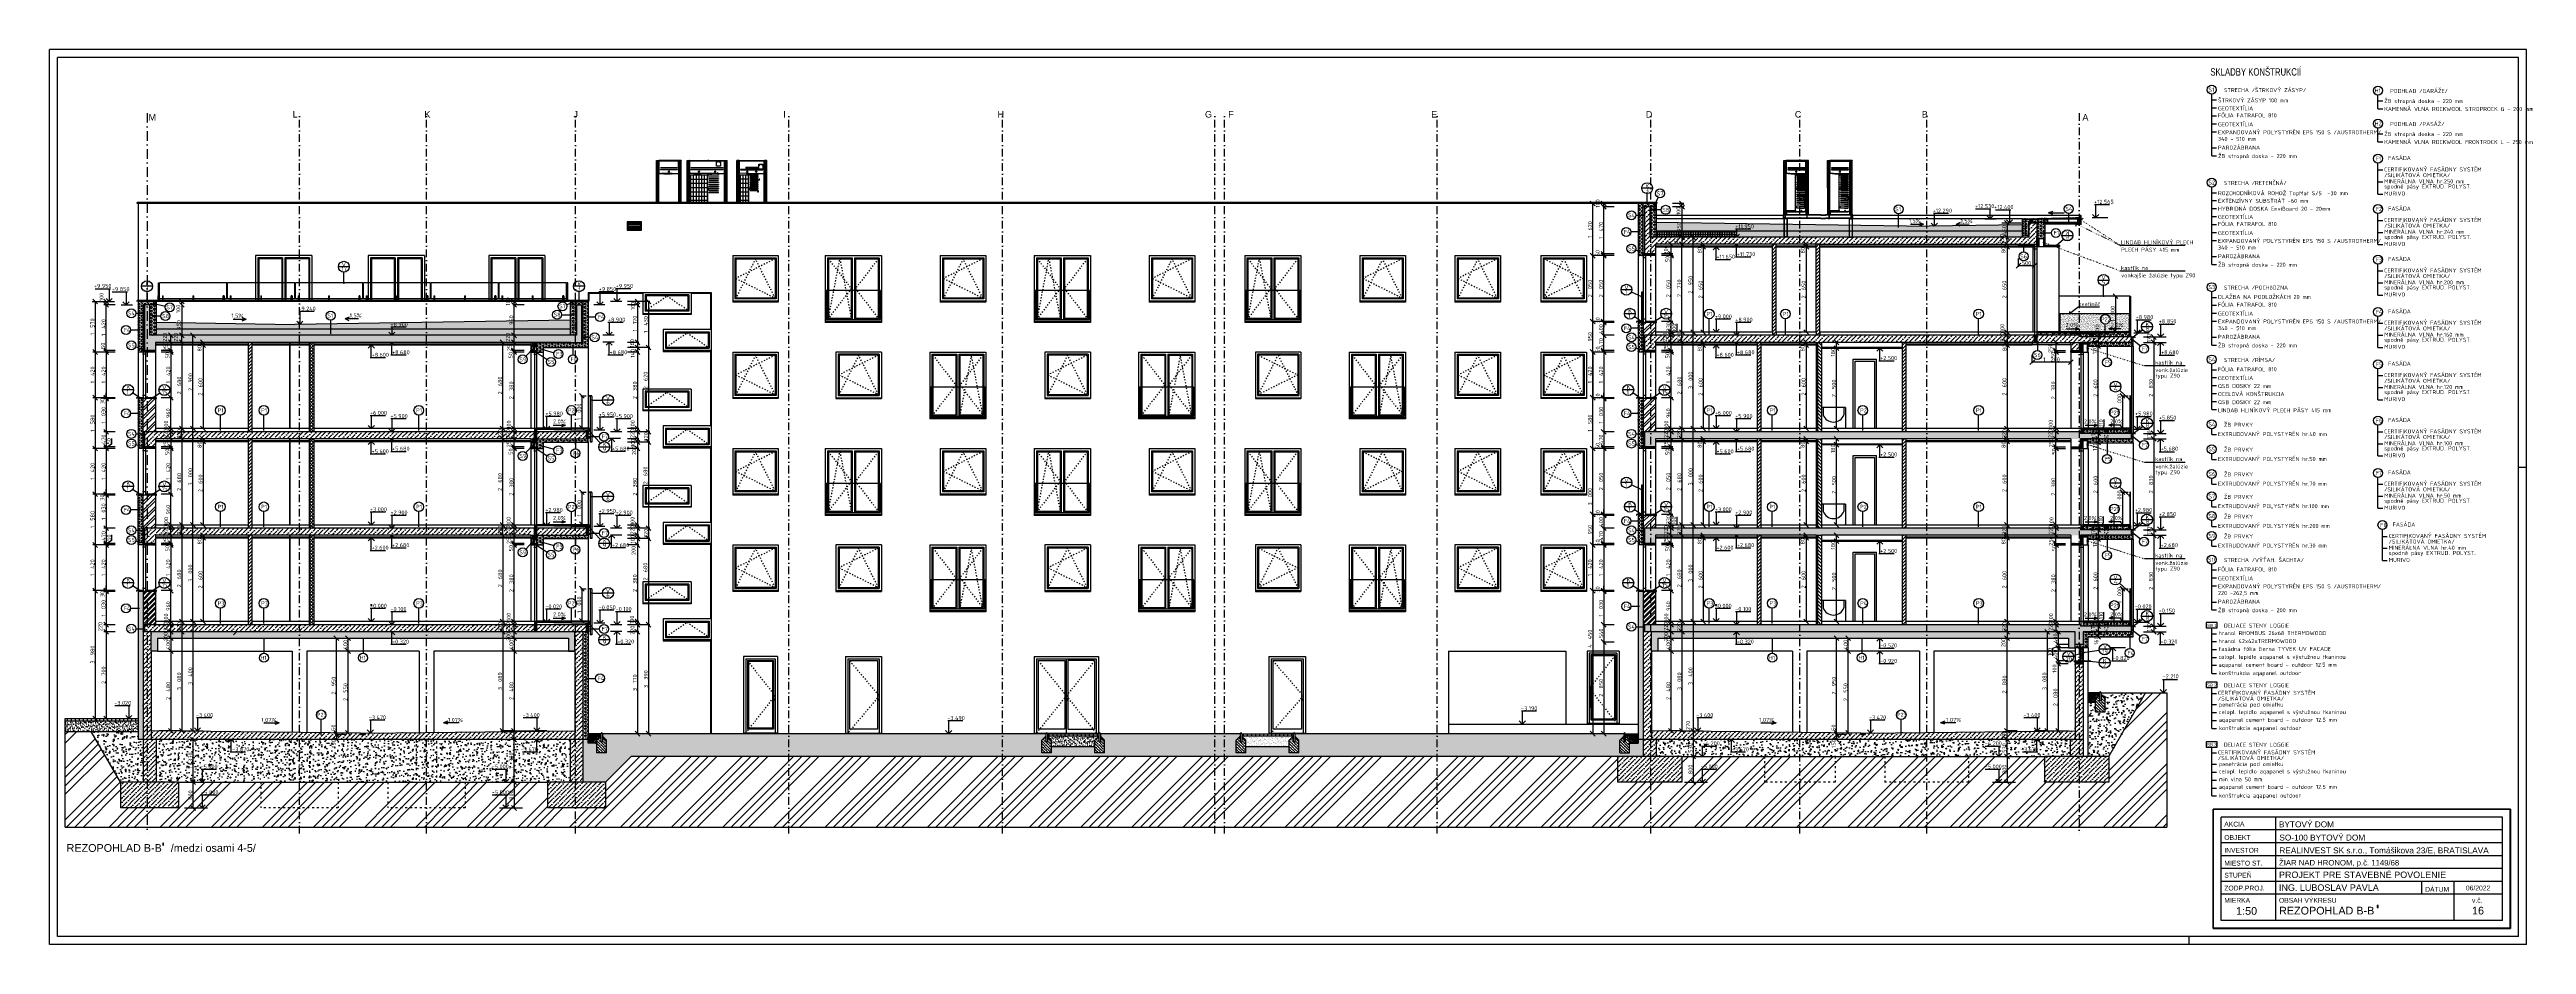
# Model space of a CAD drawing. Extents: x 3792242 to 5145247, y -1546315 to -1031918.
# Drawn here: x 3886157 to 3963214, y -1545690 to -1517856 of the extents above; entities that cross this region are included whole.
import ezdxf
from ezdxf.enums import TextEntityAlignment as Align

# ---------------------------------------------------------------- set-up
doc = ezdxf.new("R2010")
doc.units = 0
doc.header["$MEASUREMENT"] = 0
for name, pattern in [('ACAD_ISO03W100', [30, 12, -18]), ('ACAD_ISO07W100', [3.5, 0.5, -3]), ('BODKOCIARKOVANA_3', [5.6, 3, -1.3, 0, -1.3])]:
    doc.linetypes.add(name, pattern=pattern)
doc.layers.get('0').update_dxf_attribs({"linetype": 'CONTINUOUS'})
doc.layers.get('Defpoints').update_dxf_attribs({"color": 61, "linetype": 'CONTINUOUS'})
for name, color, linetype in [('DVERE', 45, 'CONTINUOUS'), ('KÓTY', 4, 'CONTINUOUS'), ('MÚRY', 1, 'CONTINUOUS'), ('OKNÁ', 143, 'CONTINUOUS'), ('osi', 253, 'CONTINUOUS'), ('POZEMOK', 7, 'CONTINUOUS'), ('TENKÁ', 7, 'CONTINUOUS'), ('tzb', 153, 'CONTINUOUS'), ('ZARIADENIE1', 145, 'CONTINUOUS'), ('ZARIADOVACIE', 144, 'CONTINUOUS'), ('ZZ-chladenie', 133, 'CONTINUOUS'), ('ŠRAFY', 82, 'CONTINUOUS'), ('šrafy-múry', 8, 'CONTINUOUS')]:
    doc.layers.add(name, color=color, linetype=linetype)
doc.styles.add('ARIAL', font='arial.ttf')
doc.styles.add('styl1', font='arial.ttf')
doc.styles.add('STYLE1', font='isocp.shx')
doc.styles.add('style4', font='arial.ttf', dxfattribs={"width": 0.75})
doc.dimstyles.new('STANDARD 50', dxfattribs={"dimtxt": 125, "dimasz": 140, "dimexe": 10, "dimexo": 200, "dimgap": 20, "dimtad": 1, "dimdsep": 46, "dimlunit": 6, "dimtxsty": 'STYLE1', "dimblk1": 'OBLIQUE', "dimblk2": 'OBLIQUE', "dimsah": 1, "dimcen": 2.5, "dimse1": 1, "dimse2": 1, "dimadec": 0, "dimazin": 0, "dimtfac": 1, "dimtmove": 1, "dimatfit": 3, "dimldrblk": 'OBLIQUE', "dimfxl": 1, "dimtolj": 1, "dimtzin": 0, "dimarcsym": 0})
doc.dimstyles.new('STANDARD-50', dxfattribs={"dimtxt": 125, "dimasz": 150, "dimexe": 10, "dimexo": 200, "dimgap": 20, "dimtad": 1, "dimdsep": 46, "dimlunit": 6, "dimtxsty": 'STYLE1', "dimblk1": 'OBLIQUE', "dimblk2": 'OBLIQUE', "dimsah": 1, "dimcen": 2.5, "dimse1": 1, "dimse2": 1, "dimadec": 0, "dimazin": 0, "dimtfac": 1, "dimtmove": 1, "dimatfit": 3, "dimldrblk": 'OBLIQUE', "dimfxl": 1, "dimtolj": 1, "dimtzin": 0, "dimarcsym": 0})
pattern_1 = [(45, (-32461.5, -401519.38), (-132.5825215, 132.5825215), []), (45, (-32373.11, -401519.38), (-132.5825215, 132.5825215), [])]
pattern_2 = [(45, (583922, 6000), (-53.0330086, 53.0330086), [])]
pattern_3 = [(45, (583837, 6000), (-53.0330086, 53.0330086), [])]
pattern_4 = [(0, (-554060, -25423), (0, 54.12658774), [31.25, -62.5]), (120, (-554060, -25423), (-46.875, -27.06329387), [31.25, -62.5]), (60, (-554028.75, -25423), (-46.875, 27.06329387), [31.25, -62.5])]
pattern_5 = [(0, (-554060, -29883.5), (18.75, 10.825317547), [12.5, -25]), (120, (-554060, -29883.5), (-18.75, 10.825317547), [12.5, -25]), (60, (-554060, -29883.5), (6e-15, 21.650635095), [-25, 12.5])]
pattern_6 = [(0, (-554060, -32883.5), (15, 8.660254038), [10, -20]), (120, (-554060, -32883.5), (-15, 8.660254038), [10, -20]), (60, (-554060, -32883.5), (4e-15, 17.320508076), [-20, 10])]
pattern_7 = [(0, (-507513.5, 0), (0, 54.12658774), [31.25, -62.5]), (120, (-507513.5, 0), (-46.875, -27.06329387), [31.25, -62.5]), (60, (-507482.25, 0), (-46.875, 27.06329387), [31.25, -62.5])]
pattern_8 = [(0, (-507513.5, 6000), (0, 54.12658774), [31.25, -62.5]), (120, (-507513.5, 6000), (-46.875, -27.06329387), [31.25, -62.5]), (60, (-507482.25, 6000), (-46.875, 27.06329387), [31.25, -62.5])]
pattern_9 = [(0, (-554060, -26883.5), (18.75, 10.825317547), [12.5, -25]), (120, (-554060, -26883.5), (-18.75, 10.825317547), [12.5, -25]), (60, (-554060, -26883.5), (6e-15, 21.650635095), [-25, 12.5])]
pattern_10 = [(0, (-555078, -26883.5), (15, 8.660254038), [10, -20]), (120, (-555078, -26883.5), (-15, 8.660254038), [10, -20]), (60, (-555078, -26883.5), (4e-15, 17.320508076), [-20, 10])]
pattern_11 = [(0, (-554060, -29883.5), (15, 8.660254038), [10, -20]), (120, (-554060, -29883.5), (-15, 8.660254038), [10, -20]), (60, (-554060, -29883.5), (4e-15, 17.320508076), [-20, 10])]
pattern_12 = [(0, (-554060, -32883.5), (18.75, 10.825317547), [12.5, -25]), (120, (-554060, -32883.5), (-18.75, 10.825317547), [12.5, -25]), (60, (-554060, -32883.5), (6e-15, 21.650635095), [-25, 12.5])]
pattern_13 = [(0, (-508408, -23883.5), (15, 8.660254038), [10, -20]), (120, (-508408, -23883.5), (-15, 8.660254038), [10, -20]), (60, (-508408, -23883.5), (4e-15, 17.320508076), [-20, 10])]
pattern_14 = [(135, (-2904913.184, 222662.926), (-53.0330086, -53.0330086), [])]
pattern_15 = [(45, (0, 6000), (53.0330086, 194.4543648), [250, -50, 0, -50])]
pattern_16 = [(45, (584337.5, 6000), (-53.0330086, 53.0330086), [])]
pattern_17 = [(45, (-46670, -800), (53.0330086, 194.4543648), [250, -50, 0, -50])]
pattern_18 = [(45, (46374, -26883.5), (53.0330086, 194.4543648), [250, -50, 0, -50])]
pattern_19 = [(0, (-460471, -23883.5), (0, 54.12658774), [31.25, -62.5]), (120, (-460471, -23883.5), (-46.875, -27.06329387), [31.25, -62.5]), (60, (-460439.75, -23883.5), (-46.875, 27.06329387), [31.25, -62.5])]
pattern_20 = [(0, (-536013, -26603.5), (15, 8.660254038), [10, -20]), (120, (-536013, -26603.5), (-15, 8.660254038), [10, -20]), (60, (-536013, -26603.5), (9e-15, 17.320508076), [-20, 10])]
pattern_21 = [(0, (-463583, -17883.5), (0, 54.12658774), [31.25, -62.5]), (120, (-463583, -17883.5), (-46.875, -27.06329387), [31.25, -62.5]), (60, (-463551.75, -17883.5), (-46.875, 27.06329387), [31.25, -62.5])]
pattern_22 = [(45, (184622.5, -26883.5), (-17.67766953, 17.67766953), []), (135, (184622.5, -26883.5), (-53.03300859, 17.67766953), [62.5, -37.5])]
pattern_23 = [(45, (184622.5, -26883.5), (-8.838834765, 8.838834765), [])]
pattern_24 = [(0, (-510173, -26883.5), (15, 8.660254038), [10, -20]), (120, (-510173, -26883.5), (-15, 8.660254038), [10, -20]), (60, (-510173, -26883.5), (1e-14, 17.320508076), [-20, 10])]
pattern_25 = [(0, (-463583, -17883.5), (0, 54.12658774), [31.25, -62.5]), (120, (-463583, -17883.5), (-46.875, -27.06329387), [31.25, -62.5]), (60, (-463551.75, -17883.5), (-46.875, 27.06329387), [31.25, -62.5])]
pattern_26 = [(0, (-512366, -14833.5), (0, 54.12658774), [31.25, -62.5]), (120, (-512366, -14833.5), (-46.875, -27.06329387), [31.25, -62.5]), (60, (-512334.75, -14833.5), (-46.875, 27.06329387), [31.25, -62.5])]
pattern_27 = [(0, (-508408, -23833.5), (15, 8.660254038), [10, -20]), (120, (-508408, -23833.5), (-15, 8.660254038), [10, -20]), (60, (-508408, -23833.5), (4e-15, 17.320508076), [-20, 10])]
pattern_28 = [(50, (-12185392.95, 625210.72), (358.6300913, -31.3760675), [37.5, -412.5]), (355, (-12185392.95, 625210.72), (-69.375667, 376.096067), [30, -330]), (100.4514445, (-12185363.06, 625208.1), (289.254423, 344.7199955), [31.870096, -350.571056]), (46.1842, (-12185392.95, 625310.72), (533.620665, -82.75964), [56.25, -618.75]), (96.6356355, (-12185348.5, 625303.83), (467.330973, 487.0593), [47.805171, -525.85688]), (351.184164, (-12185392.95, 625310.7), (467.330973, 487.0593), [45, -495]), (21, (-12185342.95, 625285.72), (298.453526, -201.3094453), [37.5, -412.5]), (326, (-12185342.95, 625285.72), (121.657666, 362.5750225), [30, -330]), (71.4514447, (-12185318.08, 625268.95), (420.111188, 161.2655764), [31.870095, -350.571056]), (37.5, (-12185392.95, 625210.72), (6.0799277, 166.4469269), [0, -326, 0, -335, 0, -331.25]), (7.5, (-12185392.95, 625210.72), (131.5347687, 197.205856), [0, -191, 0, -318.5, 0, -126.25]), (327.5, (-12185504.45, 625210.72), (266.9112181, -11.2774359), [0, -125, 0, -390, 0, -517.5]), (317.5, (-12185554.45, 625210.72), (291.5930847, 50.052491), [0, -162.5, 0, -259, 0, -367.5])]
pattern_29 = [(0, (-559036, -17883.5), (0, 54.12658774), [31.25, -62.5]), (120, (-559036, -17883.5), (-46.875, -27.06329387), [31.25, -62.5]), (60, (-559004.75, -17883.5), (-46.875, 27.06329387), [31.25, -62.5])]
pattern_30 = [(0, (-559036, -20883.5), (0, 54.12658774), [31.25, -62.5]), (120, (-559036, -20883.5), (-46.875, -27.06329387), [31.25, -62.5]), (60, (-559004.75, -20883.5), (-46.875, 27.06329387), [31.25, -62.5])]
pattern_31 = [(0, (-559036, -17883.5), (0, 54.12658774), [31.25, -62.5]), (120, (-559036, -17883.5), (-46.875, -27.06329387), [31.25, -62.5]), (60, (-559004.75, -17883.5), (-46.875, 27.06329387), [31.25, -62.5])]
pattern_32 = [(0, (-51201, -33883.5), (0, 37.5), [37.5, -37.5]), (90, (-51201, -33883.5), (-37.5, 2e-15), [37.5, -37.5])]

# ---------------------------------------------------------------- blocks, each defined once
blk = doc.blocks.new('tp20')
at = {"layer": 'TENKÁ', "color": 253}
for p, q in [((4381431, -1316818), (4381529, -1316818)), ((4381519, -1316818), (4381519, -1316828)), ((4381529, -1316818), (4381529, -1316845)), ((4381529, -1316818), (4381539, -1316818)), ((4381550, -1316828), (4381529, -1316828)), ((4381550, -1316758), (4381550, -1316828))]:
    blk.add_line(p, q, dxfattribs=at)
blk = doc.blocks.new('_OBLIQUE')
at = {"color": 0, "linetype": 'ByBlock'}
blk.add_line((-0.5, -0.5), (0.5, 0.5), dxfattribs=at)
blk = doc.blocks.new('*D32087')
at = {"layer": 'Defpoints', "color": 0}
for p in [(3941497, -1533144), (3941749, -1533144), (3941497, -1535644)]:
    blk.add_point(p, dxfattribs=at)
at = {"layer": 'KÓTY', "color": 0, "lineweight": -2, "ltscale": 0.25}
blk.add_line((3941749, -1535644), (3941749, -1533144), dxfattribs=at)
at = {"layer": 'KÓTY', "color": 0, "linetype": 'ByBlock', "lineweight": -2, "xscale": 150, "yscale": 150, "zscale": 150}
for p, rotation in [((3941749, -1533144), 90), ((3941749, -1535644), 270)]:
    blk.add_blockref('_OBLIQUE', p, dxfattribs=dict(at, rotation=rotation))
at = {"layer": 'KÓTY', "color": 0, "insert": (3941667, -1534394), "char_height": 125, "attachment_point": 5, "rotation": 90, "style": 'STYLE1'}
blk.add_mtext('\\A1;2ﾠ500', dxfattribs=at)
blk = doc.blocks.new('*D32088')
at = {"layer": 'Defpoints', "color": 0}
for p in [(3941749, -1532964), (3941749, -1532964), (3941749, -1533144)]:
    blk.add_point(p, dxfattribs=at)
at = {"layer": 'KÓTY', "color": 0, "lineweight": -2, "ltscale": 0.25}
blk.add_line((3941749, -1533144), (3941749, -1532964), dxfattribs=at)
at = {"layer": 'KÓTY', "color": 0, "linetype": 'ByBlock', "lineweight": -2, "xscale": 150, "yscale": 150, "zscale": 150}
for p, rotation in [((3941749, -1532964), 90), ((3941749, -1533144), 270)]:
    blk.add_blockref('_OBLIQUE', p, dxfattribs=dict(at, rotation=rotation))
at = {"layer": 'KÓTY', "color": 0, "insert": (3941641, -1533271), "char_height": 125, "attachment_point": 5, "rotation": 90, "style": 'STYLE1'}
blk.add_mtext('\\A1;180', dxfattribs=at)
blk = doc.blocks.new('*D32089')
at = {"layer": 'Defpoints', "color": 0}
for p in [(3941497, -1530144), (3941749, -1530144), (3941497, -1532644)]:
    blk.add_point(p, dxfattribs=at)
at = {"layer": 'KÓTY', "color": 0, "lineweight": -2, "ltscale": 0.25}
blk.add_line((3941749, -1532644), (3941749, -1530144), dxfattribs=at)
at = {"layer": 'KÓTY', "color": 0, "linetype": 'ByBlock', "lineweight": -2, "xscale": 150, "yscale": 150, "zscale": 150}
for p, rotation in [((3941749, -1530144), 90), ((3941749, -1532644), 270)]:
    blk.add_blockref('_OBLIQUE', p, dxfattribs=dict(at, rotation=rotation))
at = {"layer": 'KÓTY', "color": 0, "insert": (3941667, -1531394), "char_height": 125, "attachment_point": 5, "rotation": 90, "style": 'STYLE1'}
blk.add_mtext('\\A1;2ﾠ500', dxfattribs=at)
blk = doc.blocks.new('*D32090')
at = {"layer": 'Defpoints', "color": 0}
for p in [(3941749, -1529964), (3941749, -1529964), (3941749, -1530144)]:
    blk.add_point(p, dxfattribs=at)
at = {"layer": 'KÓTY', "color": 0, "lineweight": -2, "ltscale": 0.25}
blk.add_line((3941749, -1530144), (3941749, -1529964), dxfattribs=at)
at = {"layer": 'KÓTY', "color": 0, "linetype": 'ByBlock', "lineweight": -2, "xscale": 150, "yscale": 150, "zscale": 150}
for p, rotation in [((3941749, -1529964), 90), ((3941749, -1530144), 270)]:
    blk.add_blockref('_OBLIQUE', p, dxfattribs=dict(at, rotation=rotation))
at = {"layer": 'KÓTY', "color": 0, "insert": (3941641, -1530271), "char_height": 125, "attachment_point": 5, "rotation": 90, "style": 'STYLE1'}
blk.add_mtext('\\A1;180', dxfattribs=at)
blk = doc.blocks.new('*D32091')
at = {"layer": 'Defpoints', "color": 0}
for p in [(3941497, -1527144), (3941749, -1527144), (3941497, -1529644)]:
    blk.add_point(p, dxfattribs=at)
at = {"layer": 'KÓTY', "color": 0, "lineweight": -2, "ltscale": 0.25}
blk.add_line((3941749, -1529644), (3941749, -1527144), dxfattribs=at)
at = {"layer": 'KÓTY', "color": 0, "linetype": 'ByBlock', "lineweight": -2, "xscale": 150, "yscale": 150, "zscale": 150}
for p, rotation in [((3941749, -1527144), 90), ((3941749, -1529644), 270)]:
    blk.add_blockref('_OBLIQUE', p, dxfattribs=dict(at, rotation=rotation))
at = {"layer": 'KÓTY', "color": 0, "insert": (3941667, -1528394), "char_height": 125, "attachment_point": 5, "rotation": 90, "style": 'STYLE1'}
blk.add_mtext('\\A1;2ﾠ500', dxfattribs=at)
blk = doc.blocks.new('*D32092')
at = {"layer": 'Defpoints', "color": 0}
for p in [(3941749, -1526964), (3941749, -1526964), (3941749, -1527144)]:
    blk.add_point(p, dxfattribs=at)
at = {"layer": 'KÓTY', "color": 0, "lineweight": -2, "ltscale": 0.25}
blk.add_line((3941749, -1527144), (3941749, -1526964), dxfattribs=at)
at = {"layer": 'KÓTY', "color": 0, "linetype": 'ByBlock', "lineweight": -2, "xscale": 150, "yscale": 150, "zscale": 150}
for p, rotation in [((3941749, -1526964), 90), ((3941749, -1527144), 270)]:
    blk.add_blockref('_OBLIQUE', p, dxfattribs=dict(at, rotation=rotation))
at = {"layer": 'KÓTY', "color": 0, "insert": (3941641, -1527270), "char_height": 125, "attachment_point": 5, "rotation": 90, "style": 'STYLE1'}
blk.add_mtext('\\A1;180', dxfattribs=at)
blk = doc.blocks.new('*D32093')
at = {"layer": 'Defpoints', "color": 0}
for p in [(3936119, -1533264), (3936119, -1534684), (3936599, -1534684)]:
    blk.add_point(p, dxfattribs=at)
at = {"layer": 'KÓTY', "color": 0, "lineweight": -2, "ltscale": 0.25}
blk.add_line((3936599, -1533264), (3936599, -1534684), dxfattribs=at)
at = {"layer": 'KÓTY', "color": 0, "linetype": 'ByBlock', "lineweight": -2, "xscale": 150, "yscale": 150, "zscale": 150}
for p, rotation in [((3936599, -1533264), 90), ((3936599, -1534684), 270)]:
    blk.add_blockref('_OBLIQUE', p, dxfattribs=dict(at, rotation=rotation))
at = {"layer": 'KÓTY', "color": 0, "insert": (3936517, -1533974), "char_height": 125, "attachment_point": 5, "rotation": 90, "style": 'STYLE1'}
blk.add_mtext('\\A1;1ﾠ420', dxfattribs=at)
blk = doc.blocks.new('*D32094')
at = {"layer": 'Defpoints', "color": 0}
for p in [(3936119, -1533214), (3936119, -1533264), (3936599, -1533264)]:
    blk.add_point(p, dxfattribs=at)
at = {"layer": 'KÓTY', "color": 0, "lineweight": -2, "ltscale": 0.25}
blk.add_line((3936599, -1533214), (3936599, -1533264), dxfattribs=at)
at = {"layer": 'KÓTY', "color": 0, "linetype": 'ByBlock', "lineweight": -2, "xscale": 150, "yscale": 150, "zscale": 150}
for p, rotation in [((3936599, -1533214), 90), ((3936599, -1533264), 270)]:
    blk.add_blockref('_OBLIQUE', p, dxfattribs=dict(at, rotation=rotation))
at = {"layer": 'KÓTY', "color": 0, "insert": (3936491, -1533366), "char_height": 125, "attachment_point": 5, "rotation": 90, "style": 'STYLE1'}
blk.add_mtext('\\A1;50', dxfattribs=at)
blk = doc.blocks.new('*D32095')
at = {"layer": 'Defpoints', "color": 0}
for p in [(3936119, -1532964), (3936119, -1533214), (3936599, -1533214)]:
    blk.add_point(p, dxfattribs=at)
at = {"layer": 'KÓTY', "color": 0, "lineweight": -2, "ltscale": 0.25}
blk.add_line((3936599, -1532964), (3936599, -1533214), dxfattribs=at)
at = {"layer": 'KÓTY', "color": 0, "linetype": 'ByBlock', "lineweight": -2, "xscale": 150, "yscale": 150, "zscale": 150}
for p, rotation in [((3936599, -1532964), 90), ((3936599, -1533214), 270)]:
    blk.add_blockref('_OBLIQUE', p, dxfattribs=dict(at, rotation=rotation))
at = {"layer": 'KÓTY', "color": 0, "insert": (3936441, -1533088), "char_height": 125, "attachment_point": 5, "rotation": 90, "style": 'STYLE1'}
blk.add_mtext('\\A1;250', dxfattribs=at)
blk = doc.blocks.new('*D32096')
at = {"layer": 'Defpoints', "color": 0}
for p in [(3936119, -1532744), (3936119, -1532964), (3936599, -1532744)]:
    blk.add_point(p, dxfattribs=at)
at = {"layer": 'KÓTY', "color": 0, "lineweight": -2, "ltscale": 0.25}
blk.add_line((3936599, -1532964), (3936599, -1532744), dxfattribs=at)
at = {"layer": 'KÓTY', "color": 0, "linetype": 'ByBlock', "lineweight": -2, "xscale": 150, "yscale": 150, "zscale": 150}
for p, rotation in [((3936599, -1532744), 90), ((3936599, -1532964), 270)]:
    blk.add_blockref('_OBLIQUE', p, dxfattribs=dict(at, rotation=rotation))
at = {"layer": 'KÓTY', "color": 0, "insert": (3936440, -1532792), "char_height": 125, "attachment_point": 5, "rotation": 90, "style": 'STYLE1'}
blk.add_mtext('\\A1;220', dxfattribs=at)
blk = doc.blocks.new('*D32097')
at = {"layer": 'Defpoints', "color": 0}
for p in [(3936599, -1532644), (3936599, -1532644), (3936599, -1532744)]:
    blk.add_point(p, dxfattribs=at)
at = {"layer": 'KÓTY', "color": 0, "lineweight": -2, "ltscale": 0.25}
for p, q in [((3936780, -1532630), (3936599, -1532694)), ((3936599, -1532744), (3936599, -1532644)), ((3936780, -1532390), (3936780, -1532630))]:
    blk.add_line(p, q, dxfattribs=at)
at = {"layer": 'KÓTY', "color": 0, "linetype": 'ByBlock', "lineweight": -2, "xscale": 150, "yscale": 150, "zscale": 150}
for p, rotation in [((3936599, -1532644), 90), ((3936599, -1532744), 270)]:
    blk.add_blockref('_OBLIQUE', p, dxfattribs=dict(at, rotation=rotation))
at = {"layer": 'KÓTY', "color": 0, "insert": (3936698, -1532510), "char_height": 125, "attachment_point": 5, "rotation": 90, "style": 'STYLE1'}
blk.add_mtext('\\A1;100', dxfattribs=at)
blk = doc.blocks.new('*D32098')
at = {"layer": 'Defpoints', "color": 0}
for p in [(3936599, -1534684), (3936599, -1534684), (3936599, -1535644)]:
    blk.add_point(p, dxfattribs=at)
at = {"layer": 'KÓTY', "color": 0, "lineweight": -2, "ltscale": 0.25}
blk.add_line((3936599, -1535644), (3936599, -1534684), dxfattribs=at)
at = {"layer": 'KÓTY', "color": 0, "linetype": 'ByBlock', "lineweight": -2, "xscale": 150, "yscale": 150, "zscale": 150}
for p, rotation in [((3936599, -1534684), 90), ((3936599, -1535644), 270)]:
    blk.add_blockref('_OBLIQUE', p, dxfattribs=dict(at, rotation=rotation))
at = {"layer": 'KÓTY', "color": 0, "insert": (3936517, -1535164), "char_height": 125, "attachment_point": 5, "rotation": 90, "style": 'STYLE1'}
blk.add_mtext('\\A1;960', dxfattribs=at)
blk = doc.blocks.new('*D32100')
at = {"layer": 'Defpoints', "color": 0}
for p in [(3936119, -1530214), (3936119, -1530264), (3936599, -1530264)]:
    blk.add_point(p, dxfattribs=at)
at = {"layer": 'KÓTY', "color": 0, "lineweight": -2, "ltscale": 0.25}
blk.add_line((3936599, -1530214), (3936599, -1530264), dxfattribs=at)
at = {"layer": 'KÓTY', "color": 0, "linetype": 'ByBlock', "lineweight": -2, "xscale": 150, "yscale": 150, "zscale": 150}
for p, rotation in [((3936599, -1530214), 90), ((3936599, -1530264), 270)]:
    blk.add_blockref('_OBLIQUE', p, dxfattribs=dict(at, rotation=rotation))
at = {"layer": 'KÓTY', "color": 0, "insert": (3936491, -1530366), "char_height": 125, "attachment_point": 5, "rotation": 90, "style": 'STYLE1'}
blk.add_mtext('\\A1;50', dxfattribs=at)
blk = doc.blocks.new('*D32101')
at = {"layer": 'Defpoints', "color": 0}
for p in [(3936119, -1529964), (3936119, -1530214), (3936599, -1530214)]:
    blk.add_point(p, dxfattribs=at)
at = {"layer": 'KÓTY', "color": 0, "lineweight": -2, "ltscale": 0.25}
blk.add_line((3936599, -1529964), (3936599, -1530214), dxfattribs=at)
at = {"layer": 'KÓTY', "color": 0, "linetype": 'ByBlock', "lineweight": -2, "xscale": 150, "yscale": 150, "zscale": 150}
for p, rotation in [((3936599, -1529964), 90), ((3936599, -1530214), 270)]:
    blk.add_blockref('_OBLIQUE', p, dxfattribs=dict(at, rotation=rotation))
at = {"layer": 'KÓTY', "color": 0, "insert": (3936441, -1530088), "char_height": 125, "attachment_point": 5, "rotation": 90, "style": 'STYLE1'}
blk.add_mtext('\\A1;250', dxfattribs=at)
blk = doc.blocks.new('*D32103')
at = {"layer": 'Defpoints', "color": 0}
for p in [(3936119, -1535744), (3936599, -1535744), (3936119, -1535964)]:
    blk.add_point(p, dxfattribs=at)
at = {"layer": 'KÓTY', "color": 0, "lineweight": -2, "ltscale": 0.25}
blk.add_line((3936599, -1535964), (3936599, -1535744), dxfattribs=at)
at = {"layer": 'KÓTY', "color": 0, "linetype": 'ByBlock', "lineweight": -2, "xscale": 150, "yscale": 150, "zscale": 150}
for p, rotation in [((3936599, -1535744), 90), ((3936599, -1535964), 270)]:
    blk.add_blockref('_OBLIQUE', p, dxfattribs=dict(at, rotation=rotation))
at = {"layer": 'KÓTY', "color": 0, "insert": (3936440, -1535792), "char_height": 125, "attachment_point": 5, "rotation": 90, "style": 'STYLE1'}
blk.add_mtext('\\A1;220', dxfattribs=at)
blk = doc.blocks.new('*D32104')
at = {"layer": 'Defpoints', "color": 0}
for p in [(3936599, -1535644), (3936599, -1535644), (3936599, -1535744)]:
    blk.add_point(p, dxfattribs=at)
at = {"layer": 'KÓTY', "color": 0, "lineweight": -2, "ltscale": 0.25}
blk.add_line((3936599, -1535744), (3936599, -1535644), dxfattribs=at)
at = {"layer": 'KÓTY', "color": 0, "linetype": 'ByBlock', "lineweight": -2, "xscale": 150, "yscale": 150, "zscale": 150}
for p, rotation in [((3936599, -1535644), 90), ((3936599, -1535744), 270)]:
    blk.add_blockref('_OBLIQUE', p, dxfattribs=dict(at, rotation=rotation))
at = {"layer": 'KÓTY', "color": 0, "insert": (3936454, -1535524), "char_height": 125, "attachment_point": 5, "rotation": 90, "style": 'STYLE1'}
blk.add_mtext('\\A1;100', dxfattribs=at)
blk = doc.blocks.new('*D32105')
at = {"layer": 'Defpoints', "color": 0}
for p in [(3936119, -1529744), (3936119, -1529964), (3936599, -1529744)]:
    blk.add_point(p, dxfattribs=at)
at = {"layer": 'KÓTY', "color": 0, "lineweight": -2, "ltscale": 0.25}
blk.add_line((3936599, -1529964), (3936599, -1529744), dxfattribs=at)
at = {"layer": 'KÓTY', "color": 0, "linetype": 'ByBlock', "lineweight": -2, "xscale": 150, "yscale": 150, "zscale": 150}
for p, rotation in [((3936599, -1529744), 90), ((3936599, -1529964), 270)]:
    blk.add_blockref('_OBLIQUE', p, dxfattribs=dict(at, rotation=rotation))
at = {"layer": 'KÓTY', "color": 0, "insert": (3936440, -1529792), "char_height": 125, "attachment_point": 5, "rotation": 90, "style": 'STYLE1'}
blk.add_mtext('\\A1;220', dxfattribs=at)
blk = doc.blocks.new('*D32106')
at = {"layer": 'Defpoints', "color": 0}
for p in [(3936599, -1529644), (3936599, -1529644), (3936599, -1529744)]:
    blk.add_point(p, dxfattribs=at)
at = {"layer": 'KÓTY', "color": 0, "lineweight": -2, "ltscale": 0.25}
blk.add_line((3936599, -1529744), (3936599, -1529644), dxfattribs=at)
at = {"layer": 'KÓTY', "color": 0, "linetype": 'ByBlock', "lineweight": -2, "xscale": 150, "yscale": 150, "zscale": 150}
for p, rotation in [((3936599, -1529644), 90), ((3936599, -1529744), 270)]:
    blk.add_blockref('_OBLIQUE', p, dxfattribs=dict(at, rotation=rotation))
at = {"layer": 'KÓTY', "color": 0, "insert": (3936454, -1529524), "char_height": 125, "attachment_point": 5, "rotation": 90, "style": 'STYLE1'}
blk.add_mtext('\\A1;100', dxfattribs=at)
blk = doc.blocks.new('*D32107')
at = {"layer": 'Defpoints', "color": 0}
for p in [(3936119, -1527264), (3936119, -1528684), (3936599, -1528684)]:
    blk.add_point(p, dxfattribs=at)
at = {"layer": 'KÓTY', "color": 0, "lineweight": -2, "ltscale": 0.25}
blk.add_line((3936599, -1527264), (3936599, -1528684), dxfattribs=at)
at = {"layer": 'KÓTY', "color": 0, "linetype": 'ByBlock', "lineweight": -2, "xscale": 150, "yscale": 150, "zscale": 150}
for p, rotation in [((3936599, -1527264), 90), ((3936599, -1528684), 270)]:
    blk.add_blockref('_OBLIQUE', p, dxfattribs=dict(at, rotation=rotation))
at = {"layer": 'KÓTY', "color": 0, "insert": (3936517, -1527974), "char_height": 125, "attachment_point": 5, "rotation": 90, "style": 'STYLE1'}
blk.add_mtext('\\A1;1ﾠ420', dxfattribs=at)
blk = doc.blocks.new('*D32108')
at = {"layer": 'Defpoints', "color": 0}
for p in [(3936119, -1527214), (3936119, -1527264), (3936599, -1527264)]:
    blk.add_point(p, dxfattribs=at)
at = {"layer": 'KÓTY', "color": 0, "lineweight": -2, "ltscale": 0.25}
blk.add_line((3936599, -1527214), (3936599, -1527264), dxfattribs=at)
at = {"layer": 'KÓTY', "color": 0, "linetype": 'ByBlock', "lineweight": -2, "xscale": 150, "yscale": 150, "zscale": 150}
for p, rotation in [((3936599, -1527214), 90), ((3936599, -1527264), 270)]:
    blk.add_blockref('_OBLIQUE', p, dxfattribs=dict(at, rotation=rotation))
at = {"layer": 'KÓTY', "color": 0, "insert": (3936491, -1527366), "char_height": 125, "attachment_point": 5, "rotation": 90, "style": 'STYLE1'}
blk.add_mtext('\\A1;50', dxfattribs=at)
blk = doc.blocks.new('*D32109')
at = {"layer": 'Defpoints', "color": 0}
for p in [(3936119, -1526964), (3936119, -1527214), (3936599, -1527214)]:
    blk.add_point(p, dxfattribs=at)
at = {"layer": 'KÓTY', "color": 0, "lineweight": -2, "ltscale": 0.25}
blk.add_line((3936599, -1526964), (3936599, -1527214), dxfattribs=at)
at = {"layer": 'KÓTY', "color": 0, "linetype": 'ByBlock', "lineweight": -2, "xscale": 150, "yscale": 150, "zscale": 150}
for p, rotation in [((3936599, -1526964), 90), ((3936599, -1527214), 270)]:
    blk.add_blockref('_OBLIQUE', p, dxfattribs=dict(at, rotation=rotation))
at = {"layer": 'KÓTY', "color": 0, "insert": (3936441, -1527088), "char_height": 125, "attachment_point": 5, "rotation": 90, "style": 'STYLE1'}
blk.add_mtext('\\A1;250', dxfattribs=at)
blk = doc.blocks.new('*D32110')
at = {"layer": 'Defpoints', "color": 0}
for p in [(3936599, -1528684), (3936599, -1528684), (3936599, -1529644)]:
    blk.add_point(p, dxfattribs=at)
at = {"layer": 'KÓTY', "color": 0, "lineweight": -2, "ltscale": 0.25}
blk.add_line((3936599, -1529644), (3936599, -1528684), dxfattribs=at)
at = {"layer": 'KÓTY', "color": 0, "linetype": 'ByBlock', "lineweight": -2, "xscale": 150, "yscale": 150, "zscale": 150}
for p, rotation in [((3936599, -1528684), 90), ((3936599, -1529644), 270)]:
    blk.add_blockref('_OBLIQUE', p, dxfattribs=dict(at, rotation=rotation))
at = {"layer": 'KÓTY', "color": 0, "insert": (3936517, -1529164), "char_height": 125, "attachment_point": 5, "rotation": 90, "style": 'STYLE1'}
blk.add_mtext('\\A1;960', dxfattribs=at)
blk = doc.blocks.new('*D32111')
at = {"layer": 'Defpoints', "color": 0}
for p in [(3936599, -1532964), (3936599, -1535644), (3936942, -1535644)]:
    blk.add_point(p, dxfattribs=at)
at = {"layer": 'KÓTY', "color": 0, "lineweight": -2, "ltscale": 0.25}
blk.add_line((3936942, -1532964), (3936942, -1535644), dxfattribs=at)
at = {"layer": 'KÓTY', "color": 0, "linetype": 'ByBlock', "lineweight": -2, "xscale": 150, "yscale": 150, "zscale": 150}
for p, rotation in [((3936942, -1532964), 90), ((3936942, -1535644), 270)]:
    blk.add_blockref('_OBLIQUE', p, dxfattribs=dict(at, rotation=rotation))
at = {"layer": 'KÓTY', "color": 0, "insert": (3936859, -1534304), "char_height": 125, "attachment_point": 5, "rotation": 90, "style": 'STYLE1'}
blk.add_mtext('\\A1;2ﾠ680', dxfattribs=at)
blk = doc.blocks.new('*D32112')
at = {"layer": 'Defpoints', "color": 0}
for p in [(3937263, -1533044), (3937263, -1535644), (3937602, -1535644)]:
    blk.add_point(p, dxfattribs=at)
at = {"layer": 'KÓTY', "color": 0, "lineweight": -2, "ltscale": 0.25}
blk.add_line((3937602, -1533044), (3937602, -1535644), dxfattribs=at)
at = {"layer": 'KÓTY', "color": 0, "linetype": 'ByBlock', "lineweight": -2, "xscale": 150, "yscale": 150, "zscale": 150}
for p, rotation in [((3937602, -1533044), 90), ((3937602, -1535644), 270)]:
    blk.add_blockref('_OBLIQUE', p, dxfattribs=dict(at, rotation=rotation))
at = {"layer": 'KÓTY', "color": 0, "insert": (3937520, -1534344), "char_height": 125, "attachment_point": 5, "rotation": 90, "style": 'STYLE1'}
blk.add_mtext('\\A1;2ﾠ600', dxfattribs=at)
blk = doc.blocks.new('*D32113')
at = {"layer": 'Defpoints', "color": 0}
for p in [(3937602, -1532964), (3937602, -1532964), (3937602, -1533044)]:
    blk.add_point(p, dxfattribs=at)
at = {"layer": 'KÓTY', "color": 0, "lineweight": -2, "ltscale": 0.25}
blk.add_line((3937602, -1533044), (3937602, -1532964), dxfattribs=at)
at = {"layer": 'KÓTY', "color": 0, "linetype": 'ByBlock', "lineweight": -2, "xscale": 150, "yscale": 150, "zscale": 150}
for p, rotation in [((3937602, -1532964), 90), ((3937602, -1533044), 270)]:
    blk.add_blockref('_OBLIQUE', p, dxfattribs=dict(at, rotation=rotation))
at = {"layer": 'KÓTY', "color": 0, "insert": (3937493, -1533148), "char_height": 125, "attachment_point": 5, "rotation": 90, "style": 'STYLE1'}
blk.add_mtext('\\A1;80', dxfattribs=at)
blk = doc.blocks.new('*D32114')
at = {"layer": 'Defpoints', "color": 0}
for p in [(3936954, -1532644), (3937288, -1532644), (3936954, -1535644)]:
    blk.add_point(p, dxfattribs=at)
at = {"layer": 'KÓTY', "color": 0, "lineweight": -2, "ltscale": 0.25}
blk.add_line((3937288, -1535644), (3937288, -1532644), dxfattribs=at)
at = {"layer": 'KÓTY', "color": 0, "linetype": 'ByBlock', "lineweight": -2, "xscale": 150, "yscale": 150, "zscale": 150}
for p, rotation in [((3937288, -1532644), 90), ((3937288, -1535644), 270)]:
    blk.add_blockref('_OBLIQUE', p, dxfattribs=dict(at, rotation=rotation))
at = {"layer": 'KÓTY', "color": 0, "insert": (3937206, -1534144), "char_height": 125, "attachment_point": 5, "rotation": 90, "style": 'STYLE1'}
blk.add_mtext('\\A1;3ﾠ000', dxfattribs=at)
blk = doc.blocks.new('*D32115')
at = {"layer": 'Defpoints', "color": 0}
for p in [(3936954, -1529644), (3937288, -1529644), (3936954, -1532644)]:
    blk.add_point(p, dxfattribs=at)
at = {"layer": 'KÓTY', "color": 0, "lineweight": -2, "ltscale": 0.25}
blk.add_line((3937288, -1532644), (3937288, -1529644), dxfattribs=at)
at = {"layer": 'KÓTY', "color": 0, "linetype": 'ByBlock', "lineweight": -2, "xscale": 150, "yscale": 150, "zscale": 150}
for p, rotation in [((3937288, -1529644), 90), ((3937288, -1532644), 270)]:
    blk.add_blockref('_OBLIQUE', p, dxfattribs=dict(at, rotation=rotation))
at = {"layer": 'KÓTY', "color": 0, "insert": (3937206, -1531144), "char_height": 125, "attachment_point": 5, "rotation": 90, "style": 'STYLE1'}
blk.add_mtext('\\A1;3ﾠ000', dxfattribs=at)
blk = doc.blocks.new('*D32116')
at = {"layer": 'Defpoints', "color": 0}
for p in [(3936954, -1526644), (3937288, -1526644), (3936954, -1529644)]:
    blk.add_point(p, dxfattribs=at)
at = {"layer": 'KÓTY', "color": 0, "lineweight": -2, "ltscale": 0.25}
blk.add_line((3937288, -1529644), (3937288, -1526644), dxfattribs=at)
at = {"layer": 'KÓTY', "color": 0, "linetype": 'ByBlock', "lineweight": -2, "xscale": 150, "yscale": 150, "zscale": 150}
for p, rotation in [((3937288, -1526644), 90), ((3937288, -1529644), 270)]:
    blk.add_blockref('_OBLIQUE', p, dxfattribs=dict(at, rotation=rotation))
at = {"layer": 'KÓTY', "color": 0, "insert": (3937206, -1528144), "char_height": 125, "attachment_point": 5, "rotation": 90, "style": 'STYLE1'}
blk.add_mtext('\\A1;3ﾠ000', dxfattribs=at)
blk = doc.blocks.new('*D32117')
at = {"layer": 'Defpoints', "color": 0}
for p in [(3936942, -1532644), (3936942, -1532644), (3936942, -1532964)]:
    blk.add_point(p, dxfattribs=at)
at = {"layer": 'KÓTY', "color": 0, "lineweight": -2, "ltscale": 0.25}
blk.add_line((3936942, -1532964), (3936942, -1532644), dxfattribs=at)
at = {"layer": 'KÓTY', "color": 0, "linetype": 'ByBlock', "lineweight": -2, "xscale": 150, "yscale": 150, "zscale": 150}
for p, rotation in [((3936942, -1532644), 90), ((3936942, -1532964), 270)]:
    blk.add_blockref('_OBLIQUE', p, dxfattribs=dict(at, rotation=rotation))
at = {"layer": 'KÓTY', "color": 0, "insert": (3936859, -1532804), "char_height": 125, "attachment_point": 5, "rotation": 90, "style": 'STYLE1'}
blk.add_mtext('\\A1;320', dxfattribs=at)
blk = doc.blocks.new('*D32118')
at = {"layer": 'Defpoints', "color": 0}
for p in [(3936599, -1529964), (3936599, -1532644), (3936942, -1532644)]:
    blk.add_point(p, dxfattribs=at)
at = {"layer": 'KÓTY', "color": 0, "lineweight": -2, "ltscale": 0.25}
blk.add_line((3936942, -1529964), (3936942, -1532644), dxfattribs=at)
at = {"layer": 'KÓTY', "color": 0, "linetype": 'ByBlock', "lineweight": -2, "xscale": 150, "yscale": 150, "zscale": 150}
for p, rotation in [((3936942, -1529964), 90), ((3936942, -1532644), 270)]:
    blk.add_blockref('_OBLIQUE', p, dxfattribs=dict(at, rotation=rotation))
at = {"layer": 'KÓTY', "color": 0, "insert": (3936859, -1531304), "char_height": 125, "attachment_point": 5, "rotation": 90, "style": 'STYLE1'}
blk.add_mtext('\\A1;2ﾠ680', dxfattribs=at)
blk = doc.blocks.new('*D32119')
at = {"layer": 'Defpoints', "color": 0}
for p in [(3936942, -1529644), (3936942, -1529644), (3936942, -1529964)]:
    blk.add_point(p, dxfattribs=at)
at = {"layer": 'KÓTY', "color": 0, "lineweight": -2, "ltscale": 0.25}
blk.add_line((3936942, -1529964), (3936942, -1529644), dxfattribs=at)
at = {"layer": 'KÓTY', "color": 0, "linetype": 'ByBlock', "lineweight": -2, "xscale": 150, "yscale": 150, "zscale": 150}
for p, rotation in [((3936942, -1529644), 90), ((3936942, -1529964), 270)]:
    blk.add_blockref('_OBLIQUE', p, dxfattribs=dict(at, rotation=rotation))
at = {"layer": 'KÓTY', "color": 0, "insert": (3936859, -1529804), "char_height": 125, "attachment_point": 5, "rotation": 90, "style": 'STYLE1'}
blk.add_mtext('\\A1;320', dxfattribs=at)
blk = doc.blocks.new('*D32120')
at = {"layer": 'Defpoints', "color": 0}
for p in [(3936599, -1526964), (3936599, -1529644), (3936942, -1529644)]:
    blk.add_point(p, dxfattribs=at)
at = {"layer": 'KÓTY', "color": 0, "lineweight": -2, "ltscale": 0.25}
blk.add_line((3936942, -1526964), (3936942, -1529644), dxfattribs=at)
at = {"layer": 'KÓTY', "color": 0, "linetype": 'ByBlock', "lineweight": -2, "xscale": 150, "yscale": 150, "zscale": 150}
for p, rotation in [((3936942, -1526964), 90), ((3936942, -1529644), 270)]:
    blk.add_blockref('_OBLIQUE', p, dxfattribs=dict(at, rotation=rotation))
at = {"layer": 'KÓTY', "color": 0, "insert": (3936859, -1528304), "char_height": 125, "attachment_point": 5, "rotation": 90, "style": 'STYLE1'}
blk.add_mtext('\\A1;2ﾠ680', dxfattribs=at)
blk = doc.blocks.new('*D32121')
at = {"layer": 'Defpoints', "color": 0}
for p in [(3936942, -1526644), (3936942, -1526644), (3936942, -1526964)]:
    blk.add_point(p, dxfattribs=at)
at = {"layer": 'KÓTY', "color": 0, "lineweight": -2, "ltscale": 0.25}
blk.add_line((3936942, -1526964), (3936942, -1526644), dxfattribs=at)
at = {"layer": 'KÓTY', "color": 0, "linetype": 'ByBlock', "lineweight": -2, "xscale": 150, "yscale": 150, "zscale": 150}
for p, rotation in [((3936942, -1526644), 90), ((3936942, -1526964), 270)]:
    blk.add_blockref('_OBLIQUE', p, dxfattribs=dict(at, rotation=rotation))
at = {"layer": 'KÓTY', "color": 0, "insert": (3936859, -1526804), "char_height": 125, "attachment_point": 5, "rotation": 90, "style": 'STYLE1'}
blk.add_mtext('\\A1;320', dxfattribs=at)
blk = doc.blocks.new('*D32122')
at = {"layer": 'Defpoints', "color": 0}
for p in [(3937263, -1530044), (3937263, -1532644), (3937602, -1532644)]:
    blk.add_point(p, dxfattribs=at)
at = {"layer": 'KÓTY', "color": 0, "lineweight": -2, "ltscale": 0.25}
blk.add_line((3937602, -1530044), (3937602, -1532644), dxfattribs=at)
at = {"layer": 'KÓTY', "color": 0, "linetype": 'ByBlock', "lineweight": -2, "xscale": 150, "yscale": 150, "zscale": 150}
for p, rotation in [((3937602, -1530044), 90), ((3937602, -1532644), 270)]:
    blk.add_blockref('_OBLIQUE', p, dxfattribs=dict(at, rotation=rotation))
at = {"layer": 'KÓTY', "color": 0, "insert": (3937520, -1531344), "char_height": 125, "attachment_point": 5, "rotation": 90, "style": 'STYLE1'}
blk.add_mtext('\\A1;2ﾠ600', dxfattribs=at)
blk = doc.blocks.new('*D32123')
at = {"layer": 'Defpoints', "color": 0}
for p in [(3937263, -1527044), (3937263, -1529644), (3937602, -1529644)]:
    blk.add_point(p, dxfattribs=at)
at = {"layer": 'KÓTY', "color": 0, "lineweight": -2, "ltscale": 0.25}
blk.add_line((3937602, -1527044), (3937602, -1529644), dxfattribs=at)
at = {"layer": 'KÓTY', "color": 0, "linetype": 'ByBlock', "lineweight": -2, "xscale": 150, "yscale": 150, "zscale": 150}
for p, rotation in [((3937602, -1527044), 90), ((3937602, -1529644), 270)]:
    blk.add_blockref('_OBLIQUE', p, dxfattribs=dict(at, rotation=rotation))
at = {"layer": 'KÓTY', "color": 0, "insert": (3937520, -1528344), "char_height": 125, "attachment_point": 5, "rotation": 90, "style": 'STYLE1'}
blk.add_mtext('\\A1;2ﾠ600', dxfattribs=at)
blk = doc.blocks.new('*D32124')
at = {"layer": 'Defpoints', "color": 0}
for p in [(3937602, -1526964), (3937602, -1526964), (3937602, -1527044)]:
    blk.add_point(p, dxfattribs=at)
at = {"layer": 'KÓTY', "color": 0, "lineweight": -2, "ltscale": 0.25}
blk.add_line((3937602, -1527044), (3937602, -1526964), dxfattribs=at)
at = {"layer": 'KÓTY', "color": 0, "linetype": 'ByBlock', "lineweight": -2, "xscale": 150, "yscale": 150, "zscale": 150}
for p, rotation in [((3937602, -1526964), 90), ((3937602, -1527044), 270)]:
    blk.add_blockref('_OBLIQUE', p, dxfattribs=dict(at, rotation=rotation))
at = {"layer": 'KÓTY', "color": 0, "insert": (3937493, -1527148), "char_height": 125, "attachment_point": 5, "rotation": 90, "style": 'STYLE1'}
blk.add_mtext('\\A1;80', dxfattribs=at)
blk = doc.blocks.new('*D32125')
at = {"layer": 'Defpoints', "color": 0}
for p in [(3936599, -1526744), (3936599, -1526744), (3936599, -1526964)]:
    blk.add_point(p, dxfattribs=at)
at = {"layer": 'KÓTY', "color": 0, "lineweight": -2, "ltscale": 0.25}
blk.add_line((3936599, -1526964), (3936599, -1526744), dxfattribs=at)
at = {"layer": 'KÓTY', "color": 0, "linetype": 'ByBlock', "lineweight": -2, "xscale": 150, "yscale": 150, "zscale": 150}
for p, rotation in [((3936599, -1526744), 90), ((3936599, -1526964), 270)]:
    blk.add_blockref('_OBLIQUE', p, dxfattribs=dict(at, rotation=rotation))
at = {"layer": 'KÓTY', "color": 0, "insert": (3936414, -1526803), "char_height": 125, "attachment_point": 5, "rotation": 90, "style": 'STYLE1'}
blk.add_mtext('\\A1;220', dxfattribs=at)
blk = doc.blocks.new('*D32126')
at = {"layer": 'Defpoints', "color": 0}
for p in [(3935939, -1522744), (3935939, -1523694), (3936942, -1523694)]:
    blk.add_point(p, dxfattribs=at)
at = {"layer": 'KÓTY', "color": 0, "lineweight": -2, "ltscale": 0.25}
blk.add_line((3936942, -1522744), (3936942, -1523694), dxfattribs=at)
at = {"layer": 'KÓTY', "color": 0, "linetype": 'ByBlock', "lineweight": -2, "xscale": 150, "yscale": 150, "zscale": 150}
for p, rotation in [((3936942, -1522744), 90), ((3936942, -1523694), 270)]:
    blk.add_blockref('_OBLIQUE', p, dxfattribs=dict(at, rotation=rotation))
at = {"layer": 'KÓTY', "color": 0, "insert": (3936849, -1523371), "char_height": 125, "attachment_point": 5, "rotation": 90, "style": 'STYLE1'}
blk.add_mtext('\\A1;950', dxfattribs=at)
blk = doc.blocks.new('*D32127')
at = {"layer": 'Defpoints', "color": 0}
for p in [(3935779, -1522644), (3936942, -1522644), (3935779, -1522744)]:
    blk.add_point(p, dxfattribs=at)
at = {"layer": 'KÓTY', "color": 0, "lineweight": -2, "ltscale": 0.25}
blk.add_line((3936942, -1522744), (3936942, -1522644), dxfattribs=at)
at = {"layer": 'KÓTY', "color": 0, "linetype": 'ByBlock', "lineweight": -2, "xscale": 150, "yscale": 150, "zscale": 150}
for p, rotation in [((3936942, -1522644), 90), ((3936942, -1522744), 270)]:
    blk.add_blockref('_OBLIQUE', p, dxfattribs=dict(at, rotation=rotation))
at = {"layer": 'KÓTY', "color": 0, "insert": (3936831, -1522874), "char_height": 125, "attachment_point": 5, "rotation": 90, "style": 'STYLE1'}
blk.add_mtext('\\A1;100', dxfattribs=at)
blk = doc.blocks.new('*D32128')
at = {"layer": 'Defpoints', "color": 0}
for p in [(3936942, -1535644), (3936942, -1535964), (3936942, -1535964)]:
    blk.add_point(p, dxfattribs=at)
at = {"layer": 'KÓTY', "color": 0, "lineweight": -2, "ltscale": 0.25}
blk.add_line((3936942, -1535644), (3936942, -1535964), dxfattribs=at)
at = {"layer": 'KÓTY', "color": 0, "linetype": 'ByBlock', "lineweight": -2, "xscale": 150, "yscale": 150, "zscale": 150}
for p, rotation in [((3936942, -1535644), 90), ((3936942, -1535964), 270)]:
    blk.add_blockref('_OBLIQUE', p, dxfattribs=dict(at, rotation=rotation))
at = {"layer": 'KÓTY', "color": 0, "insert": (3936859, -1535804), "char_height": 125, "attachment_point": 5, "rotation": 90, "style": 'STYLE1'}
blk.add_mtext('\\A1;320', dxfattribs=at)
blk = doc.blocks.new('*D32129')
at = {"layer": 'Defpoints', "color": 0}
for p in [(3935989, -1535964), (3935989, -1539044), (3936942, -1539044)]:
    blk.add_point(p, dxfattribs=at)
at = {"layer": 'KÓTY', "color": 0, "lineweight": -2, "ltscale": 0.25}
blk.add_line((3936942, -1535964), (3936942, -1539044), dxfattribs=at)
at = {"layer": 'KÓTY', "color": 0, "linetype": 'ByBlock', "lineweight": -2, "xscale": 150, "yscale": 150, "zscale": 150}
for p, rotation in [((3936942, -1535964), 90), ((3936942, -1539044), 270)]:
    blk.add_blockref('_OBLIQUE', p, dxfattribs=dict(at, rotation=rotation))
at = {"layer": 'KÓTY', "color": 0, "insert": (3936859, -1537504), "char_height": 125, "attachment_point": 5, "rotation": 90, "style": 'STYLE1'}
blk.add_mtext('\\A1;3ﾠ080', dxfattribs=at)
blk = doc.blocks.new('*D32130')
at = {"layer": 'Defpoints', "color": 0}
for p in [(3936189, -1535964), (3936189, -1536164), (3936599, -1535964)]:
    blk.add_point(p, dxfattribs=at)
at = {"layer": 'KÓTY', "color": 0, "lineweight": -2, "ltscale": 0.25}
blk.add_line((3936599, -1536164), (3936599, -1535964), dxfattribs=at)
at = {"layer": 'KÓTY', "color": 0, "linetype": 'ByBlock', "lineweight": -2, "xscale": 150, "yscale": 150, "zscale": 150}
for p, rotation in [((3936599, -1535964), 90), ((3936599, -1536164), 270)]:
    blk.add_blockref('_OBLIQUE', p, dxfattribs=dict(at, rotation=rotation))
at = {"layer": 'KÓTY', "color": 0, "insert": (3936442, -1536114), "char_height": 125, "attachment_point": 5, "rotation": 90, "style": 'STYLE1'}
blk.add_mtext('\\A1;200', dxfattribs=at)
blk = doc.blocks.new('*D32131')
at = {"layer": 'Defpoints', "color": 0}
for p in [(3936189, -1536164), (3936189, -1536564), (3936599, -1536564)]:
    blk.add_point(p, dxfattribs=at)
at = {"layer": 'KÓTY', "color": 0, "lineweight": -2, "ltscale": 0.25}
blk.add_line((3936599, -1536164), (3936599, -1536564), dxfattribs=at)
at = {"layer": 'KÓTY', "color": 0, "linetype": 'ByBlock', "lineweight": -2, "xscale": 150, "yscale": 150, "zscale": 150}
for p, rotation in [((3936599, -1536164), 90), ((3936599, -1536564), 270)]:
    blk.add_blockref('_OBLIQUE', p, dxfattribs=dict(at, rotation=rotation))
at = {"layer": 'KÓTY', "color": 0, "insert": (3936517, -1536364), "char_height": 125, "attachment_point": 5, "rotation": 90, "style": 'STYLE1'}
blk.add_mtext('\\A1;400', dxfattribs=at)
blk = doc.blocks.new('*D32132')
at = {"layer": 'Defpoints', "color": 0}
for p in [(3935989, -1536564), (3935989, -1539044), (3936599, -1539044)]:
    blk.add_point(p, dxfattribs=at)
at = {"layer": 'KÓTY', "color": 0, "lineweight": -2, "ltscale": 0.25}
blk.add_line((3936599, -1536564), (3936599, -1539044), dxfattribs=at)
at = {"layer": 'KÓTY', "color": 0, "linetype": 'ByBlock', "lineweight": -2, "xscale": 150, "yscale": 150, "zscale": 150}
for p, rotation in [((3936599, -1536564), 90), ((3936599, -1539044), 270)]:
    blk.add_blockref('_OBLIQUE', p, dxfattribs=dict(at, rotation=rotation))
at = {"layer": 'KÓTY', "color": 0, "insert": (3936517, -1537804), "char_height": 125, "attachment_point": 5, "rotation": 90, "style": 'STYLE1'}
blk.add_mtext('\\A1;2ﾠ480', dxfattribs=at)
blk = doc.blocks.new('*D32133')
at = {"layer": 'Defpoints', "color": 0}
for p in [(3936119, -1535644), (3935989, -1539044), (3937288, -1539044)]:
    blk.add_point(p, dxfattribs=at)
at = {"layer": 'KÓTY', "color": 0, "lineweight": -2, "ltscale": 0.25}
blk.add_line((3937288, -1535644), (3937288, -1539044), dxfattribs=at)
at = {"layer": 'KÓTY', "color": 0, "linetype": 'ByBlock', "lineweight": -2, "xscale": 150, "yscale": 150, "zscale": 150}
for p, rotation in [((3937288, -1535644), 90), ((3937288, -1539044), 270)]:
    blk.add_blockref('_OBLIQUE', p, dxfattribs=dict(at, rotation=rotation))
at = {"layer": 'KÓTY', "color": 0, "insert": (3937206, -1537344), "char_height": 125, "attachment_point": 5, "rotation": 90, "style": 'STYLE1'}
blk.add_mtext('\\A1;3ﾠ400', dxfattribs=at)
blk = doc.blocks.new('*D32135')
at = {"layer": 'Defpoints', "color": 0}
for p in [(3936119, -1530264), (3936119, -1532314), (3936599, -1532314)]:
    blk.add_point(p, dxfattribs=at)
at = {"layer": 'KÓTY', "color": 0, "lineweight": -2, "ltscale": 0.25}
blk.add_line((3936599, -1530264), (3936599, -1532314), dxfattribs=at)
at = {"layer": 'KÓTY', "color": 0, "linetype": 'ByBlock', "lineweight": -2, "xscale": 150, "yscale": 150, "zscale": 150}
for p, rotation in [((3936599, -1530264), 90), ((3936599, -1532314), 270)]:
    blk.add_blockref('_OBLIQUE', p, dxfattribs=dict(at, rotation=rotation))
at = {"layer": 'KÓTY', "color": 0, "insert": (3936517, -1531289), "char_height": 125, "attachment_point": 5, "rotation": 90, "style": 'STYLE1'}
blk.add_mtext('\\A1;2ﾠ050', dxfattribs=at)
blk = doc.blocks.new('*D32136')
at = {"layer": 'Defpoints', "color": 0}
for p in [(3936119, -1532314), (3936119, -1532644), (3936599, -1532644)]:
    blk.add_point(p, dxfattribs=at)
at = {"layer": 'KÓTY', "color": 0, "lineweight": -2, "ltscale": 0.25}
blk.add_line((3936599, -1532314), (3936599, -1532644), dxfattribs=at)
at = {"layer": 'KÓTY', "color": 0, "linetype": 'ByBlock', "lineweight": -2, "xscale": 150, "yscale": 150, "zscale": 150}
for p, rotation in [((3936599, -1532314), 90), ((3936599, -1532644), 270)]:
    blk.add_blockref('_OBLIQUE', p, dxfattribs=dict(at, rotation=rotation))
at = {"layer": 'KÓTY', "color": 0, "insert": (3936517, -1532479), "char_height": 125, "attachment_point": 5, "rotation": 90, "style": 'STYLE1'}
blk.add_mtext('\\A1;330', dxfattribs=at)
blk = doc.blocks.new('*D32137')
at = {"layer": 'Defpoints', "color": 0}
for p in [(3936599, -1526644), (3936599, -1526644), (3936599, -1526744)]:
    blk.add_point(p, dxfattribs=at)
at = {"layer": 'KÓTY', "color": 0, "lineweight": -2, "ltscale": 0.25}
for p, q in [((3936780, -1526390), (3936780, -1526630)), ((3936780, -1526630), (3936599, -1526694)), ((3936599, -1526744), (3936599, -1526644))]:
    blk.add_line(p, q, dxfattribs=at)
at = {"layer": 'KÓTY', "color": 0, "linetype": 'ByBlock', "lineweight": -2, "xscale": 150, "yscale": 150, "zscale": 150}
for p, rotation in [((3936599, -1526644), 90), ((3936599, -1526744), 270)]:
    blk.add_blockref('_OBLIQUE', p, dxfattribs=dict(at, rotation=rotation))
at = {"layer": 'KÓTY', "color": 0, "insert": (3936698, -1526510), "char_height": 125, "attachment_point": 5, "rotation": 90, "style": 'STYLE1'}
blk.add_mtext('\\A1;100', dxfattribs=at)
blk = doc.blocks.new('*D32138')
at = {"layer": 'Defpoints', "color": 0}
for p in [(3936119, -1524214), (3936119, -1524264), (3936599, -1524264)]:
    blk.add_point(p, dxfattribs=at)
at = {"layer": 'KÓTY', "color": 0, "lineweight": -2, "ltscale": 0.25}
blk.add_line((3936599, -1524214), (3936599, -1524264), dxfattribs=at)
at = {"layer": 'KÓTY', "color": 0, "linetype": 'ByBlock', "lineweight": -2, "xscale": 150, "yscale": 150, "zscale": 150}
for p, rotation in [((3936599, -1524214), 90), ((3936599, -1524264), 270)]:
    blk.add_blockref('_OBLIQUE', p, dxfattribs=dict(at, rotation=rotation))
at = {"layer": 'KÓTY', "color": 0, "insert": (3936491, -1524366), "char_height": 125, "attachment_point": 5, "rotation": 90, "style": 'STYLE1'}
blk.add_mtext('\\A1;50', dxfattribs=at)
blk = doc.blocks.new('*D32139')
at = {"layer": 'Defpoints', "color": 0}
for p in [(3936119, -1523914), (3936119, -1524214), (3936599, -1524214)]:
    blk.add_point(p, dxfattribs=at)
at = {"layer": 'KÓTY', "color": 0, "lineweight": -2, "ltscale": 0.25}
blk.add_line((3936599, -1523914), (3936599, -1524214), dxfattribs=at)
at = {"layer": 'KÓTY', "color": 0, "linetype": 'ByBlock', "lineweight": -2, "xscale": 150, "yscale": 150, "zscale": 150}
for p, rotation in [((3936599, -1523914), 90), ((3936599, -1524214), 270)]:
    blk.add_blockref('_OBLIQUE', p, dxfattribs=dict(at, rotation=rotation))
at = {"layer": 'KÓTY', "color": 0, "insert": (3936441, -1524088), "char_height": 125, "attachment_point": 5, "rotation": 90, "style": 'STYLE1'}
blk.add_mtext('\\A1;300', dxfattribs=at)
blk = doc.blocks.new('*D32140')
at = {"layer": 'Defpoints', "color": 0}
for p in [(3936119, -1524264), (3936119, -1526314), (3936599, -1526314)]:
    blk.add_point(p, dxfattribs=at)
at = {"layer": 'KÓTY', "color": 0, "lineweight": -2, "ltscale": 0.25}
blk.add_line((3936599, -1524264), (3936599, -1526314), dxfattribs=at)
at = {"layer": 'KÓTY', "color": 0, "linetype": 'ByBlock', "lineweight": -2, "xscale": 150, "yscale": 150, "zscale": 150}
for p, rotation in [((3936599, -1524264), 90), ((3936599, -1526314), 270)]:
    blk.add_blockref('_OBLIQUE', p, dxfattribs=dict(at, rotation=rotation))
at = {"layer": 'KÓTY', "color": 0, "insert": (3936517, -1525289), "char_height": 125, "attachment_point": 5, "rotation": 90, "style": 'STYLE1'}
blk.add_mtext('\\A1;2ﾠ050', dxfattribs=at)
blk = doc.blocks.new('*D32141')
at = {"layer": 'Defpoints', "color": 0}
for p in [(3936119, -1526314), (3936119, -1526644), (3936599, -1526644)]:
    blk.add_point(p, dxfattribs=at)
at = {"layer": 'KÓTY', "color": 0, "lineweight": -2, "ltscale": 0.25}
blk.add_line((3936599, -1526314), (3936599, -1526644), dxfattribs=at)
at = {"layer": 'KÓTY', "color": 0, "linetype": 'ByBlock', "lineweight": -2, "xscale": 150, "yscale": 150, "zscale": 150}
for p, rotation in [((3936599, -1526314), 90), ((3936599, -1526644), 270)]:
    blk.add_blockref('_OBLIQUE', p, dxfattribs=dict(at, rotation=rotation))
at = {"layer": 'KÓTY', "color": 0, "insert": (3936517, -1526479), "char_height": 125, "attachment_point": 5, "rotation": 90, "style": 'STYLE1'}
blk.add_mtext('\\A1;330', dxfattribs=at)
blk = doc.blocks.new('*D32142')
at = {"layer": 'Defpoints', "color": 0}
for p in [(3936942, -1523914), (3936942, -1523914), (3936942, -1526644)]:
    blk.add_point(p, dxfattribs=at)
at = {"layer": 'KÓTY', "color": 0, "lineweight": -2, "ltscale": 0.25}
blk.add_line((3936942, -1526644), (3936942, -1523914), dxfattribs=at)
at = {"layer": 'KÓTY', "color": 0, "linetype": 'ByBlock', "lineweight": -2, "xscale": 150, "yscale": 150, "zscale": 150}
for p, rotation in [((3936942, -1523914), 90), ((3936942, -1526644), 270)]:
    blk.add_blockref('_OBLIQUE', p, dxfattribs=dict(at, rotation=rotation))
at = {"layer": 'KÓTY', "color": 0, "insert": (3936859, -1525279), "char_height": 125, "attachment_point": 5, "rotation": 90, "style": 'STYLE1'}
blk.add_mtext('\\A1;2ﾠ730', dxfattribs=at)
blk = doc.blocks.new('*D32143')
at = {"layer": 'Defpoints', "color": 0}
for p in [(3936942, -1523694), (3936942, -1523914), (3936942, -1523914)]:
    blk.add_point(p, dxfattribs=at)
at = {"layer": 'KÓTY', "color": 0, "lineweight": -2, "ltscale": 0.25}
blk.add_line((3936942, -1523694), (3936942, -1523914), dxfattribs=at)
at = {"layer": 'KÓTY', "color": 0, "linetype": 'ByBlock', "lineweight": -2, "xscale": 150, "yscale": 150, "zscale": 150}
for p, rotation in [((3936942, -1523694), 90), ((3936942, -1523914), 270)]:
    blk.add_blockref('_OBLIQUE', p, dxfattribs=dict(at, rotation=rotation))
at = {"layer": 'KÓTY', "color": 0, "insert": (3936757, -1523753), "char_height": 125, "attachment_point": 5, "rotation": 90, "style": 'STYLE1'}
blk.add_mtext('\\A1;220', dxfattribs=at)
blk = doc.blocks.new('*D32144')
at = {"layer": 'Defpoints', "color": 0}
for p in [(3937263, -1523994), (3937263, -1526644), (3937602, -1526644)]:
    blk.add_point(p, dxfattribs=at)
at = {"layer": 'KÓTY', "color": 0, "lineweight": -2, "ltscale": 0.25}
blk.add_line((3937602, -1523994), (3937602, -1526644), dxfattribs=at)
at = {"layer": 'KÓTY', "color": 0, "linetype": 'ByBlock', "lineweight": -2, "xscale": 150, "yscale": 150, "zscale": 150}
for p, rotation in [((3937602, -1523994), 90), ((3937602, -1526644), 270)]:
    blk.add_blockref('_OBLIQUE', p, dxfattribs=dict(at, rotation=rotation))
at = {"layer": 'KÓTY', "color": 0, "insert": (3937520, -1525319), "char_height": 125, "attachment_point": 5, "rotation": 90, "style": 'STYLE1'}
blk.add_mtext('\\A1;2ﾠ650', dxfattribs=at)
blk = doc.blocks.new('*D32145')
at = {"layer": 'Defpoints', "color": 0}
for p in [(3937602, -1523914), (3937602, -1523914), (3937602, -1523994)]:
    blk.add_point(p, dxfattribs=at)
at = {"layer": 'KÓTY', "color": 0, "lineweight": -2, "ltscale": 0.25}
blk.add_line((3937602, -1523994), (3937602, -1523914), dxfattribs=at)
at = {"layer": 'KÓTY', "color": 0, "linetype": 'ByBlock', "lineweight": -2, "xscale": 150, "yscale": 150, "zscale": 150}
for p, rotation in [((3937602, -1523914), 90), ((3937602, -1523994), 270)]:
    blk.add_blockref('_OBLIQUE', p, dxfattribs=dict(at, rotation=rotation))
at = {"layer": 'KÓTY', "color": 0, "insert": (3937493, -1524098), "char_height": 125, "attachment_point": 5, "rotation": 90, "style": 'STYLE1'}
blk.add_mtext('\\A1;80', dxfattribs=at)
blk = doc.blocks.new('*D32146')
at = {"layer": 'Defpoints', "color": 0}
for p in [(3937288, -1523694), (3937288, -1523694), (3937288, -1526644)]:
    blk.add_point(p, dxfattribs=at)
at = {"layer": 'KÓTY', "color": 0, "lineweight": -2, "ltscale": 0.25}
blk.add_line((3937288, -1526644), (3937288, -1523694), dxfattribs=at)
at = {"layer": 'KÓTY', "color": 0, "linetype": 'ByBlock', "lineweight": -2, "xscale": 150, "yscale": 150, "zscale": 150}
for p, rotation in [((3937288, -1523694), 90), ((3937288, -1526644), 270)]:
    blk.add_blockref('_OBLIQUE', p, dxfattribs=dict(at, rotation=rotation))
at = {"layer": 'KÓTY', "color": 0, "insert": (3937206, -1525169), "char_height": 125, "attachment_point": 5, "rotation": 90, "style": 'STYLE1'}
blk.add_mtext('\\A1;2ﾠ950', dxfattribs=at)
blk = doc.blocks.new('*D32147')
at = {"layer": 'Defpoints', "color": 0}
for p in [(3940466, -1533044), (3940466, -1535644), (3940805, -1535644)]:
    blk.add_point(p, dxfattribs=at)
at = {"layer": 'KÓTY', "color": 0, "lineweight": -2, "ltscale": 0.25}
blk.add_line((3940805, -1533044), (3940805, -1535644), dxfattribs=at)
at = {"layer": 'KÓTY', "color": 0, "linetype": 'ByBlock', "lineweight": -2, "xscale": 150, "yscale": 150, "zscale": 150}
for p, rotation in [((3940805, -1533044), 90), ((3940805, -1535644), 270)]:
    blk.add_blockref('_OBLIQUE', p, dxfattribs=dict(at, rotation=rotation))
at = {"layer": 'KÓTY', "color": 0, "insert": (3940723, -1534344), "char_height": 125, "attachment_point": 5, "rotation": 90, "style": 'STYLE1'}
blk.add_mtext('\\A1;2ﾠ600', dxfattribs=at)
blk = doc.blocks.new('*D32148')
at = {"layer": 'Defpoints', "color": 0}
for p in [(3940805, -1532964), (3940805, -1532964), (3940805, -1533044)]:
    blk.add_point(p, dxfattribs=at)
at = {"layer": 'KÓTY', "color": 0, "lineweight": -2, "ltscale": 0.25}
blk.add_line((3940805, -1533044), (3940805, -1532964), dxfattribs=at)
at = {"layer": 'KÓTY', "color": 0, "linetype": 'ByBlock', "lineweight": -2, "xscale": 150, "yscale": 150, "zscale": 150}
for p, rotation in [((3940805, -1532964), 90), ((3940805, -1533044), 270)]:
    blk.add_blockref('_OBLIQUE', p, dxfattribs=dict(at, rotation=rotation))
at = {"layer": 'KÓTY', "color": 0, "insert": (3940696, -1533148), "char_height": 125, "attachment_point": 5, "rotation": 90, "style": 'STYLE1'}
blk.add_mtext('\\A1;80', dxfattribs=at)
blk = doc.blocks.new('*D32149')
at = {"layer": 'Defpoints', "color": 0}
for p in [(3940466, -1530044), (3940466, -1532644), (3940805, -1532644)]:
    blk.add_point(p, dxfattribs=at)
at = {"layer": 'KÓTY', "color": 0, "lineweight": -2, "ltscale": 0.25}
blk.add_line((3940805, -1530044), (3940805, -1532644), dxfattribs=at)
at = {"layer": 'KÓTY', "color": 0, "linetype": 'ByBlock', "lineweight": -2, "xscale": 150, "yscale": 150, "zscale": 150}
for p, rotation in [((3940805, -1530044), 90), ((3940805, -1532644), 270)]:
    blk.add_blockref('_OBLIQUE', p, dxfattribs=dict(at, rotation=rotation))
at = {"layer": 'KÓTY', "color": 0, "insert": (3940723, -1531344), "char_height": 125, "attachment_point": 5, "rotation": 90, "style": 'STYLE1'}
blk.add_mtext('\\A1;2ﾠ600', dxfattribs=at)
blk = doc.blocks.new('*D32150')
at = {"layer": 'Defpoints', "color": 0}
for p in [(3940466, -1527044), (3940466, -1529644), (3940805, -1529644)]:
    blk.add_point(p, dxfattribs=at)
at = {"layer": 'KÓTY', "color": 0, "lineweight": -2, "ltscale": 0.25}
blk.add_line((3940805, -1527044), (3940805, -1529644), dxfattribs=at)
at = {"layer": 'KÓTY', "color": 0, "linetype": 'ByBlock', "lineweight": -2, "xscale": 150, "yscale": 150, "zscale": 150}
for p, rotation in [((3940805, -1527044), 90), ((3940805, -1529644), 270)]:
    blk.add_blockref('_OBLIQUE', p, dxfattribs=dict(at, rotation=rotation))
at = {"layer": 'KÓTY', "color": 0, "insert": (3940723, -1528344), "char_height": 125, "attachment_point": 5, "rotation": 90, "style": 'STYLE1'}
blk.add_mtext('\\A1;2ﾠ600', dxfattribs=at)
blk = doc.blocks.new('*D32151')
at = {"layer": 'Defpoints', "color": 0}
for p in [(3940805, -1526964), (3940805, -1526964), (3940805, -1527044)]:
    blk.add_point(p, dxfattribs=at)
at = {"layer": 'KÓTY', "color": 0, "lineweight": -2, "ltscale": 0.25}
blk.add_line((3940805, -1527044), (3940805, -1526964), dxfattribs=at)
at = {"layer": 'KÓTY', "color": 0, "linetype": 'ByBlock', "lineweight": -2, "xscale": 150, "yscale": 150, "zscale": 150}
for p, rotation in [((3940805, -1526964), 90), ((3940805, -1527044), 270)]:
    blk.add_blockref('_OBLIQUE', p, dxfattribs=dict(at, rotation=rotation))
at = {"layer": 'KÓTY', "color": 0, "insert": (3940696, -1527148), "char_height": 125, "attachment_point": 5, "rotation": 90, "style": 'STYLE1'}
blk.add_mtext('\\A1;80', dxfattribs=at)
blk = doc.blocks.new('*D32152')
at = {"layer": 'Defpoints', "color": 0}
for p in [(3940805, -1529964), (3940805, -1529964), (3940805, -1530044)]:
    blk.add_point(p, dxfattribs=at)
at = {"layer": 'KÓTY', "color": 0, "lineweight": -2, "ltscale": 0.25}
blk.add_line((3940805, -1530044), (3940805, -1529964), dxfattribs=at)
at = {"layer": 'KÓTY', "color": 0, "linetype": 'ByBlock', "lineweight": -2, "xscale": 150, "yscale": 150, "zscale": 150}
for p, rotation in [((3940805, -1529964), 90), ((3940805, -1530044), 270)]:
    blk.add_blockref('_OBLIQUE', p, dxfattribs=dict(at, rotation=rotation))
at = {"layer": 'KÓTY', "color": 0, "insert": (3940696, -1530148), "char_height": 125, "attachment_point": 5, "rotation": 90, "style": 'STYLE1'}
blk.add_mtext('\\A1;80', dxfattribs=at)
blk = doc.blocks.new('*D32153')
at = {"layer": 'Defpoints', "color": 0}
for p in [(3937602, -1529964), (3937602, -1529964), (3937602, -1530044)]:
    blk.add_point(p, dxfattribs=at)
at = {"layer": 'KÓTY', "color": 0, "lineweight": -2, "ltscale": 0.25}
blk.add_line((3937602, -1530044), (3937602, -1529964), dxfattribs=at)
at = {"layer": 'KÓTY', "color": 0, "linetype": 'ByBlock', "lineweight": -2, "xscale": 150, "yscale": 150, "zscale": 150}
for p, rotation in [((3937602, -1529964), 90), ((3937602, -1530044), 270)]:
    blk.add_blockref('_OBLIQUE', p, dxfattribs=dict(at, rotation=rotation))
at = {"layer": 'KÓTY', "color": 0, "insert": (3937493, -1530148), "char_height": 125, "attachment_point": 5, "rotation": 90, "style": 'STYLE1'}
blk.add_mtext('\\A1;80', dxfattribs=at)
blk = doc.blocks.new('*D32155')
at = {"layer": 'Defpoints', "color": 0}
for p in [(3940471, -1523994), (3940471, -1526644), (3940810, -1526644)]:
    blk.add_point(p, dxfattribs=at)
at = {"layer": 'KÓTY', "color": 0, "lineweight": -2, "ltscale": 0.25}
blk.add_line((3940810, -1523994), (3940810, -1526644), dxfattribs=at)
at = {"layer": 'KÓTY', "color": 0, "linetype": 'ByBlock', "lineweight": -2, "xscale": 150, "yscale": 150, "zscale": 150}
for p, rotation in [((3940810, -1523994), 90), ((3940810, -1526644), 270)]:
    blk.add_blockref('_OBLIQUE', p, dxfattribs=dict(at, rotation=rotation))
at = {"layer": 'KÓTY', "color": 0, "insert": (3940728, -1525319), "char_height": 125, "attachment_point": 5, "rotation": 90, "style": 'STYLE1'}
blk.add_mtext('\\A1;2ﾠ650', dxfattribs=at)
blk = doc.blocks.new('*D32156')
at = {"layer": 'Defpoints', "color": 0}
for p in [(3940810, -1523914), (3940810, -1523914), (3940810, -1523994)]:
    blk.add_point(p, dxfattribs=at)
at = {"layer": 'KÓTY', "color": 0, "lineweight": -2, "ltscale": 0.25}
blk.add_line((3940810, -1523994), (3940810, -1523914), dxfattribs=at)
at = {"layer": 'KÓTY', "color": 0, "linetype": 'ByBlock', "lineweight": -2, "xscale": 150, "yscale": 150, "zscale": 150}
for p, rotation in [((3940810, -1523914), 90), ((3940810, -1523994), 270)]:
    blk.add_blockref('_OBLIQUE', p, dxfattribs=dict(at, rotation=rotation))
at = {"layer": 'KÓTY', "color": 0, "insert": (3940701, -1524098), "char_height": 125, "attachment_point": 5, "rotation": 90, "style": 'STYLE1'}
blk.add_mtext('\\A1;80', dxfattribs=at)
blk = doc.blocks.new('*D32162')
at = {"layer": 'Defpoints', "color": 0}
for p in [(3946384, -1526644), (3946384, -1526744), (3947054, -1526744)]:
    blk.add_point(p, dxfattribs=at)
at = {"layer": 'KÓTY', "color": 0, "lineweight": -2, "ltscale": 0.25}
blk.add_line((3947054, -1526644), (3947054, -1526744), dxfattribs=at)
at = {"layer": 'KÓTY', "color": 0, "linetype": 'ByBlock', "lineweight": -2, "xscale": 150, "yscale": 150, "zscale": 150}
for p, rotation in [((3947054, -1526644), 90), ((3947054, -1526744), 270)]:
    blk.add_blockref('_OBLIQUE', p, dxfattribs=dict(at, rotation=rotation))
at = {"layer": 'KÓTY', "color": 0, "insert": (3946906, -1526517), "char_height": 125, "attachment_point": 5, "rotation": 90, "style": 'STYLE1'}
blk.add_mtext('\\A1;100', dxfattribs=at)
blk = doc.blocks.new('*D32163')
at = {"layer": 'Defpoints', "color": 0}
for p in [(3947054, -1526744), (3947054, -1526964), (3947054, -1526964)]:
    blk.add_point(p, dxfattribs=at)
at = {"layer": 'KÓTY', "color": 0, "lineweight": -2, "ltscale": 0.25}
blk.add_line((3947054, -1526744), (3947054, -1526964), dxfattribs=at)
at = {"layer": 'KÓTY', "color": 0, "linetype": 'ByBlock', "lineweight": -2, "xscale": 150, "yscale": 150, "zscale": 150}
for p, rotation in [((3947054, -1526744), 90), ((3947054, -1526964), 270)]:
    blk.add_blockref('_OBLIQUE', p, dxfattribs=dict(at, rotation=rotation))
at = {"layer": 'KÓTY', "color": 0, "insert": (3946910, -1526792), "char_height": 125, "attachment_point": 5, "rotation": 90, "style": 'STYLE1'}
blk.add_mtext('\\A1;220', dxfattribs=at)
blk = doc.blocks.new('*D32164')
at = {"layer": 'Defpoints', "color": 0}
for p in [(3947054, -1526964), (3947054, -1527044), (3947054, -1527044)]:
    blk.add_point(p, dxfattribs=at)
at = {"layer": 'KÓTY', "color": 0, "lineweight": -2, "ltscale": 0.25}
blk.add_line((3947054, -1526964), (3947054, -1527044), dxfattribs=at)
at = {"layer": 'KÓTY', "color": 0, "linetype": 'ByBlock', "lineweight": -2, "xscale": 150, "yscale": 150, "zscale": 150}
for p, rotation in [((3947054, -1526964), 90), ((3947054, -1527044), 270)]:
    blk.add_blockref('_OBLIQUE', p, dxfattribs=dict(at, rotation=rotation))
at = {"layer": 'KÓTY', "color": 0, "insert": (3946979, -1527136), "char_height": 125, "attachment_point": 5, "rotation": 90, "style": 'STYLE1'}
blk.add_mtext('\\A1;80', dxfattribs=at)
blk = doc.blocks.new('*D32190')
at = {"layer": 'Defpoints', "color": 0}
for p in [(3948051, -1535964), (3948051, -1536364), (3948643, -1536364)]:
    blk.add_point(p, dxfattribs=at)
at = {"layer": 'KÓTY', "color": 0, "lineweight": -2, "ltscale": 0.25}
blk.add_line((3948643, -1535964), (3948643, -1536364), dxfattribs=at)
at = {"layer": 'KÓTY', "color": 0, "linetype": 'ByBlock', "lineweight": -2, "xscale": 150, "yscale": 150, "zscale": 150}
for p, rotation in [((3948643, -1535964), 90), ((3948643, -1536364), 270)]:
    blk.add_blockref('_OBLIQUE', p, dxfattribs=dict(at, rotation=rotation))
at = {"layer": 'KÓTY', "color": 0, "insert": (3948561, -1536164), "char_height": 125, "attachment_point": 5, "rotation": 90, "style": 'STYLE1'}
blk.add_mtext('\\A1;400', dxfattribs=at)
blk = doc.blocks.new('*D32191')
at = {"layer": 'Defpoints', "color": 0}
for p in [(3948051, -1536364), (3948051, -1536464), (3948643, -1536464)]:
    blk.add_point(p, dxfattribs=at)
at = {"layer": 'KÓTY', "color": 0, "lineweight": -2, "ltscale": 0.25}
for p, q in [((3948474, -1536470), (3948643, -1536414)), ((3948474, -1536710), (3948474, -1536470)), ((3948643, -1536364), (3948643, -1536464))]:
    blk.add_line(p, q, dxfattribs=at)
at = {"layer": 'KÓTY', "color": 0, "linetype": 'ByBlock', "lineweight": -2, "xscale": 150, "yscale": 150, "zscale": 150}
for p, rotation in [((3948643, -1536364), 90), ((3948643, -1536464), 270)]:
    blk.add_blockref('_OBLIQUE', p, dxfattribs=dict(at, rotation=rotation))
at = {"layer": 'KÓTY', "color": 0, "insert": (3948391, -1536590), "char_height": 125, "attachment_point": 5, "rotation": 90, "style": 'STYLE1'}
blk.add_mtext('\\A1;100', dxfattribs=at)
blk = doc.blocks.new('*D32192')
at = {"layer": 'Defpoints', "color": 0}
for p in [(3948051, -1536464), (3948051, -1536864), (3948643, -1536864)]:
    blk.add_point(p, dxfattribs=at)
at = {"layer": 'KÓTY', "color": 0, "lineweight": -2, "ltscale": 0.25}
blk.add_line((3948643, -1536464), (3948643, -1536864), dxfattribs=at)
at = {"layer": 'KÓTY', "color": 0, "linetype": 'ByBlock', "lineweight": -2, "xscale": 150, "yscale": 150, "zscale": 150}
for p, rotation in [((3948643, -1536464), 90), ((3948643, -1536864), 270)]:
    blk.add_blockref('_OBLIQUE', p, dxfattribs=dict(at, rotation=rotation))
at = {"layer": 'KÓTY', "color": 0, "insert": (3948561, -1536664), "char_height": 125, "attachment_point": 5, "rotation": 90, "style": 'STYLE1'}
blk.add_mtext('\\A1;400', dxfattribs=at)
blk = doc.blocks.new('*D32193')
at = {"layer": 'Defpoints', "color": 0}
for p in [(3948051, -1536864), (3948051, -1536964), (3948643, -1536964)]:
    blk.add_point(p, dxfattribs=at)
at = {"layer": 'KÓTY', "color": 0, "lineweight": -2, "ltscale": 0.25}
blk.add_line((3948643, -1536864), (3948643, -1536964), dxfattribs=at)
at = {"layer": 'KÓTY', "color": 0, "linetype": 'ByBlock', "lineweight": -2, "xscale": 150, "yscale": 150, "zscale": 150}
for p, rotation in [((3948643, -1536864), 90), ((3948643, -1536964), 270)]:
    blk.add_blockref('_OBLIQUE', p, dxfattribs=dict(at, rotation=rotation))
at = {"layer": 'KÓTY', "color": 0, "insert": (3948531, -1537109), "char_height": 125, "attachment_point": 5, "rotation": 90, "style": 'STYLE1'}
blk.add_mtext('\\A1;100', dxfattribs=at)
blk = doc.blocks.new('*D32194')
at = {"layer": 'Defpoints', "color": 0}
for p in [(3948051, -1536964), (3948051, -1539044), (3948643, -1539044)]:
    blk.add_point(p, dxfattribs=at)
at = {"layer": 'KÓTY', "color": 0, "lineweight": -2, "ltscale": 0.25}
blk.add_line((3948643, -1536964), (3948643, -1539044), dxfattribs=at)
at = {"layer": 'KÓTY', "color": 0, "linetype": 'ByBlock', "lineweight": -2, "xscale": 150, "yscale": 150, "zscale": 150}
for p, rotation in [((3948643, -1536964), 90), ((3948643, -1539044), 270)]:
    blk.add_blockref('_OBLIQUE', p, dxfattribs=dict(at, rotation=rotation))
at = {"layer": 'KÓTY', "color": 0, "insert": (3948561, -1538004), "char_height": 125, "attachment_point": 5, "rotation": 90, "style": 'STYLE1'}
blk.add_mtext('\\A1;2ﾠ080', dxfattribs=at)
blk = doc.blocks.new('*D32196')
at = {"layer": 'Defpoints', "color": 0}
for p in [(3947348, -1535964), (3947348, -1539044), (3948301, -1539044)]:
    blk.add_point(p, dxfattribs=at)
at = {"layer": 'KÓTY', "color": 0, "lineweight": -2, "ltscale": 0.25}
blk.add_line((3948301, -1535964), (3948301, -1539044), dxfattribs=at)
at = {"layer": 'KÓTY', "color": 0, "linetype": 'ByBlock', "lineweight": -2, "xscale": 150, "yscale": 150, "zscale": 150}
for p, rotation in [((3948301, -1535964), 90), ((3948301, -1539044), 270)]:
    blk.add_blockref('_OBLIQUE', p, dxfattribs=dict(at, rotation=rotation))
at = {"layer": 'KÓTY', "color": 0, "insert": (3948218, -1537504), "char_height": 125, "attachment_point": 5, "rotation": 90, "style": 'STYLE1'}
blk.add_mtext('\\A1;3ﾠ080', dxfattribs=at)
blk = doc.blocks.new('*D32212')
at = {"layer": 'Defpoints', "color": 0}
for p in [(3889449, -1533264), (3889449, -1534684), (3889929, -1534684)]:
    blk.add_point(p, dxfattribs=at)
at = {"layer": 'KÓTY', "color": 0, "lineweight": -2, "ltscale": 0.25}
blk.add_line((3889929, -1533264), (3889929, -1534684), dxfattribs=at)
at = {"layer": 'KÓTY', "color": 0, "linetype": 'ByBlock', "lineweight": -2, "xscale": 150, "yscale": 150, "zscale": 150}
for p, rotation in [((3889929, -1533264), 90), ((3889929, -1534684), 270)]:
    blk.add_blockref('_OBLIQUE', p, dxfattribs=dict(at, rotation=rotation))
at = {"layer": 'KÓTY', "color": 0, "insert": (3889847, -1533974), "char_height": 125, "attachment_point": 5, "rotation": 90, "style": 'STYLE1'}
blk.add_mtext('\\A1;1ﾠ420', dxfattribs=at)
blk = doc.blocks.new('*D32213')
at = {"layer": 'Defpoints', "color": 0}
for p in [(3889449, -1533214), (3889449, -1533264), (3889929, -1533264)]:
    blk.add_point(p, dxfattribs=at)
at = {"layer": 'KÓTY', "color": 0, "lineweight": -2, "ltscale": 0.25}
blk.add_line((3889929, -1533214), (3889929, -1533264), dxfattribs=at)
at = {"layer": 'KÓTY', "color": 0, "linetype": 'ByBlock', "lineweight": -2, "xscale": 150, "yscale": 150, "zscale": 150}
for p, rotation in [((3889929, -1533214), 90), ((3889929, -1533264), 270)]:
    blk.add_blockref('_OBLIQUE', p, dxfattribs=dict(at, rotation=rotation))
at = {"layer": 'KÓTY', "color": 0, "insert": (3889821, -1533366), "char_height": 125, "attachment_point": 5, "rotation": 90, "style": 'STYLE1'}
blk.add_mtext('\\A1;50', dxfattribs=at)
blk = doc.blocks.new('*D32214')
at = {"layer": 'Defpoints', "color": 0}
for p in [(3889449, -1532964), (3889449, -1533214), (3889929, -1533214)]:
    blk.add_point(p, dxfattribs=at)
at = {"layer": 'KÓTY', "color": 0, "lineweight": -2, "ltscale": 0.25}
blk.add_line((3889929, -1532964), (3889929, -1533214), dxfattribs=at)
at = {"layer": 'KÓTY', "color": 0, "linetype": 'ByBlock', "lineweight": -2, "xscale": 150, "yscale": 150, "zscale": 150}
for p, rotation in [((3889929, -1532964), 90), ((3889929, -1533214), 270)]:
    blk.add_blockref('_OBLIQUE', p, dxfattribs=dict(at, rotation=rotation))
at = {"layer": 'KÓTY', "color": 0, "insert": (3889771, -1533088), "char_height": 125, "attachment_point": 5, "rotation": 90, "style": 'STYLE1'}
blk.add_mtext('\\A1;250', dxfattribs=at)
blk = doc.blocks.new('*D32215')
at = {"layer": 'Defpoints', "color": 0}
for p in [(3889449, -1532744), (3889449, -1532964), (3889929, -1532744)]:
    blk.add_point(p, dxfattribs=at)
at = {"layer": 'KÓTY', "color": 0, "lineweight": -2, "ltscale": 0.25}
blk.add_line((3889929, -1532964), (3889929, -1532744), dxfattribs=at)
at = {"layer": 'KÓTY', "color": 0, "linetype": 'ByBlock', "lineweight": -2, "xscale": 150, "yscale": 150, "zscale": 150}
for p, rotation in [((3889929, -1532744), 90), ((3889929, -1532964), 270)]:
    blk.add_blockref('_OBLIQUE', p, dxfattribs=dict(at, rotation=rotation))
at = {"layer": 'KÓTY', "color": 0, "insert": (3889770, -1532792), "char_height": 125, "attachment_point": 5, "rotation": 90, "style": 'STYLE1'}
blk.add_mtext('\\A1;220', dxfattribs=at)
blk = doc.blocks.new('*D32216')
at = {"layer": 'Defpoints', "color": 0}
for p in [(3889929, -1532644), (3889929, -1532644), (3889929, -1532744)]:
    blk.add_point(p, dxfattribs=at)
at = {"layer": 'KÓTY', "color": 0, "lineweight": -2, "ltscale": 0.25}
blk.add_line((3889929, -1532744), (3889929, -1532644), dxfattribs=at)
at = {"layer": 'KÓTY', "color": 0, "linetype": 'ByBlock', "lineweight": -2, "xscale": 150, "yscale": 150, "zscale": 150}
for p, rotation in [((3889929, -1532644), 90), ((3889929, -1532744), 270)]:
    blk.add_blockref('_OBLIQUE', p, dxfattribs=dict(at, rotation=rotation))
at = {"layer": 'KÓTY', "color": 0, "insert": (3889784, -1532524), "char_height": 125, "attachment_point": 5, "rotation": 90, "style": 'STYLE1'}
blk.add_mtext('\\A1;100', dxfattribs=at)
blk = doc.blocks.new('*D32217')
at = {"layer": 'Defpoints', "color": 0}
for p in [(3889929, -1534684), (3889929, -1534684), (3889929, -1535644)]:
    blk.add_point(p, dxfattribs=at)
at = {"layer": 'KÓTY', "color": 0, "lineweight": -2, "ltscale": 0.25}
blk.add_line((3889929, -1535644), (3889929, -1534684), dxfattribs=at)
at = {"layer": 'KÓTY', "color": 0, "linetype": 'ByBlock', "lineweight": -2, "xscale": 150, "yscale": 150, "zscale": 150}
for p, rotation in [((3889929, -1534684), 90), ((3889929, -1535644), 270)]:
    blk.add_blockref('_OBLIQUE', p, dxfattribs=dict(at, rotation=rotation))
at = {"layer": 'KÓTY', "color": 0, "insert": (3889847, -1535164), "char_height": 125, "attachment_point": 5, "rotation": 90, "style": 'STYLE1'}
blk.add_mtext('\\A1;960', dxfattribs=at)
blk = doc.blocks.new('*D32218')
at = {"layer": 'Defpoints', "color": 0}
for p in [(3889449, -1530264), (3889449, -1531684), (3889929, -1531684)]:
    blk.add_point(p, dxfattribs=at)
at = {"layer": 'KÓTY', "color": 0, "lineweight": -2, "ltscale": 0.25}
blk.add_line((3889929, -1530264), (3889929, -1531684), dxfattribs=at)
at = {"layer": 'KÓTY', "color": 0, "linetype": 'ByBlock', "lineweight": -2, "xscale": 150, "yscale": 150, "zscale": 150}
for p, rotation in [((3889929, -1530264), 90), ((3889929, -1531684), 270)]:
    blk.add_blockref('_OBLIQUE', p, dxfattribs=dict(at, rotation=rotation))
at = {"layer": 'KÓTY', "color": 0, "insert": (3889847, -1530974), "char_height": 125, "attachment_point": 5, "rotation": 90, "style": 'STYLE1'}
blk.add_mtext('\\A1;1ﾠ420', dxfattribs=at)
blk = doc.blocks.new('*D32219')
at = {"layer": 'Defpoints', "color": 0}
for p in [(3889449, -1530214), (3889449, -1530264), (3889929, -1530264)]:
    blk.add_point(p, dxfattribs=at)
at = {"layer": 'KÓTY', "color": 0, "lineweight": -2, "ltscale": 0.25}
blk.add_line((3889929, -1530214), (3889929, -1530264), dxfattribs=at)
at = {"layer": 'KÓTY', "color": 0, "linetype": 'ByBlock', "lineweight": -2, "xscale": 150, "yscale": 150, "zscale": 150}
for p, rotation in [((3889929, -1530214), 90), ((3889929, -1530264), 270)]:
    blk.add_blockref('_OBLIQUE', p, dxfattribs=dict(at, rotation=rotation))
at = {"layer": 'KÓTY', "color": 0, "insert": (3889821, -1530366), "char_height": 125, "attachment_point": 5, "rotation": 90, "style": 'STYLE1'}
blk.add_mtext('\\A1;50', dxfattribs=at)
blk = doc.blocks.new('*D32220')
at = {"layer": 'Defpoints', "color": 0}
for p in [(3889449, -1529964), (3889449, -1530214), (3889929, -1530214)]:
    blk.add_point(p, dxfattribs=at)
at = {"layer": 'KÓTY', "color": 0, "lineweight": -2, "ltscale": 0.25}
blk.add_line((3889929, -1529964), (3889929, -1530214), dxfattribs=at)
at = {"layer": 'KÓTY', "color": 0, "linetype": 'ByBlock', "lineweight": -2, "xscale": 150, "yscale": 150, "zscale": 150}
for p, rotation in [((3889929, -1529964), 90), ((3889929, -1530214), 270)]:
    blk.add_blockref('_OBLIQUE', p, dxfattribs=dict(at, rotation=rotation))
at = {"layer": 'KÓTY', "color": 0, "insert": (3889771, -1530088), "char_height": 125, "attachment_point": 5, "rotation": 90, "style": 'STYLE1'}
blk.add_mtext('\\A1;250', dxfattribs=at)
blk = doc.blocks.new('*D32221')
at = {"layer": 'Defpoints', "color": 0}
for p in [(3889929, -1531684), (3889929, -1531684), (3889929, -1532644)]:
    blk.add_point(p, dxfattribs=at)
at = {"layer": 'KÓTY', "color": 0, "lineweight": -2, "ltscale": 0.25}
blk.add_line((3889929, -1532644), (3889929, -1531684), dxfattribs=at)
at = {"layer": 'KÓTY', "color": 0, "linetype": 'ByBlock', "lineweight": -2, "xscale": 150, "yscale": 150, "zscale": 150}
for p, rotation in [((3889929, -1531684), 90), ((3889929, -1532644), 270)]:
    blk.add_blockref('_OBLIQUE', p, dxfattribs=dict(at, rotation=rotation))
at = {"layer": 'KÓTY', "color": 0, "insert": (3889847, -1532164), "char_height": 125, "attachment_point": 5, "rotation": 90, "style": 'STYLE1'}
blk.add_mtext('\\A1;960', dxfattribs=at)
blk = doc.blocks.new('*D32222')
at = {"layer": 'Defpoints', "color": 0}
for p in [(3889449, -1535744), (3889929, -1535744), (3889449, -1535964)]:
    blk.add_point(p, dxfattribs=at)
at = {"layer": 'KÓTY', "color": 0, "lineweight": -2, "ltscale": 0.25}
blk.add_line((3889929, -1535964), (3889929, -1535744), dxfattribs=at)
at = {"layer": 'KÓTY', "color": 0, "linetype": 'ByBlock', "lineweight": -2, "xscale": 150, "yscale": 150, "zscale": 150}
for p, rotation in [((3889929, -1535744), 90), ((3889929, -1535964), 270)]:
    blk.add_blockref('_OBLIQUE', p, dxfattribs=dict(at, rotation=rotation))
at = {"layer": 'KÓTY', "color": 0, "insert": (3889770, -1535792), "char_height": 125, "attachment_point": 5, "rotation": 90, "style": 'STYLE1'}
blk.add_mtext('\\A1;220', dxfattribs=at)
blk = doc.blocks.new('*D32223')
at = {"layer": 'Defpoints', "color": 0}
for p in [(3889929, -1535644), (3889929, -1535644), (3889929, -1535744)]:
    blk.add_point(p, dxfattribs=at)
at = {"layer": 'KÓTY', "color": 0, "lineweight": -2, "ltscale": 0.25}
blk.add_line((3889929, -1535744), (3889929, -1535644), dxfattribs=at)
at = {"layer": 'KÓTY', "color": 0, "linetype": 'ByBlock', "lineweight": -2, "xscale": 150, "yscale": 150, "zscale": 150}
for p, rotation in [((3889929, -1535644), 90), ((3889929, -1535744), 270)]:
    blk.add_blockref('_OBLIQUE', p, dxfattribs=dict(at, rotation=rotation))
at = {"layer": 'KÓTY', "color": 0, "insert": (3889784, -1535524), "char_height": 125, "attachment_point": 5, "rotation": 90, "style": 'STYLE1'}
blk.add_mtext('\\A1;100', dxfattribs=at)
blk = doc.blocks.new('*D32224')
at = {"layer": 'Defpoints', "color": 0}
for p in [(3889449, -1529744), (3889449, -1529964), (3889929, -1529744)]:
    blk.add_point(p, dxfattribs=at)
at = {"layer": 'KÓTY', "color": 0, "lineweight": -2, "ltscale": 0.25}
blk.add_line((3889929, -1529964), (3889929, -1529744), dxfattribs=at)
at = {"layer": 'KÓTY', "color": 0, "linetype": 'ByBlock', "lineweight": -2, "xscale": 150, "yscale": 150, "zscale": 150}
for p, rotation in [((3889929, -1529744), 90), ((3889929, -1529964), 270)]:
    blk.add_blockref('_OBLIQUE', p, dxfattribs=dict(at, rotation=rotation))
at = {"layer": 'KÓTY', "color": 0, "insert": (3889770, -1529792), "char_height": 125, "attachment_point": 5, "rotation": 90, "style": 'STYLE1'}
blk.add_mtext('\\A1;220', dxfattribs=at)
blk = doc.blocks.new('*D32225')
at = {"layer": 'Defpoints', "color": 0}
for p in [(3889929, -1529644), (3889929, -1529644), (3889929, -1529744)]:
    blk.add_point(p, dxfattribs=at)
at = {"layer": 'KÓTY', "color": 0, "lineweight": -2, "ltscale": 0.25}
blk.add_line((3889929, -1529744), (3889929, -1529644), dxfattribs=at)
at = {"layer": 'KÓTY', "color": 0, "linetype": 'ByBlock', "lineweight": -2, "xscale": 150, "yscale": 150, "zscale": 150}
for p, rotation in [((3889929, -1529644), 90), ((3889929, -1529744), 270)]:
    blk.add_blockref('_OBLIQUE', p, dxfattribs=dict(at, rotation=rotation))
at = {"layer": 'KÓTY', "color": 0, "insert": (3889784, -1529524), "char_height": 125, "attachment_point": 5, "rotation": 90, "style": 'STYLE1'}
blk.add_mtext('\\A1;100', dxfattribs=at)
blk = doc.blocks.new('*D32226')
at = {"layer": 'Defpoints', "color": 0}
for p in [(3889449, -1527264), (3889449, -1528684), (3889929, -1528684)]:
    blk.add_point(p, dxfattribs=at)
at = {"layer": 'KÓTY', "color": 0, "lineweight": -2, "ltscale": 0.25}
blk.add_line((3889929, -1527264), (3889929, -1528684), dxfattribs=at)
at = {"layer": 'KÓTY', "color": 0, "linetype": 'ByBlock', "lineweight": -2, "xscale": 150, "yscale": 150, "zscale": 150}
for p, rotation in [((3889929, -1527264), 90), ((3889929, -1528684), 270)]:
    blk.add_blockref('_OBLIQUE', p, dxfattribs=dict(at, rotation=rotation))
at = {"layer": 'KÓTY', "color": 0, "insert": (3889847, -1527974), "char_height": 125, "attachment_point": 5, "rotation": 90, "style": 'STYLE1'}
blk.add_mtext('\\A1;1ﾠ420', dxfattribs=at)
blk = doc.blocks.new('*D32227')
at = {"layer": 'Defpoints', "color": 0}
for p in [(3889449, -1527214), (3889449, -1527264), (3889929, -1527264)]:
    blk.add_point(p, dxfattribs=at)
at = {"layer": 'KÓTY', "color": 0, "lineweight": -2, "ltscale": 0.25}
blk.add_line((3889929, -1527214), (3889929, -1527264), dxfattribs=at)
at = {"layer": 'KÓTY', "color": 0, "linetype": 'ByBlock', "lineweight": -2, "xscale": 150, "yscale": 150, "zscale": 150}
for p, rotation in [((3889929, -1527214), 90), ((3889929, -1527264), 270)]:
    blk.add_blockref('_OBLIQUE', p, dxfattribs=dict(at, rotation=rotation))
at = {"layer": 'KÓTY', "color": 0, "insert": (3889821, -1527366), "char_height": 125, "attachment_point": 5, "rotation": 90, "style": 'STYLE1'}
blk.add_mtext('\\A1;50', dxfattribs=at)
blk = doc.blocks.new('*D32228')
at = {"layer": 'Defpoints', "color": 0}
for p in [(3889449, -1526964), (3889449, -1527214), (3889929, -1527214)]:
    blk.add_point(p, dxfattribs=at)
at = {"layer": 'KÓTY', "color": 0, "lineweight": -2, "ltscale": 0.25}
blk.add_line((3889929, -1526964), (3889929, -1527214), dxfattribs=at)
at = {"layer": 'KÓTY', "color": 0, "linetype": 'ByBlock', "lineweight": -2, "xscale": 150, "yscale": 150, "zscale": 150}
for p, rotation in [((3889929, -1526964), 90), ((3889929, -1527214), 270)]:
    blk.add_blockref('_OBLIQUE', p, dxfattribs=dict(at, rotation=rotation))
at = {"layer": 'KÓTY', "color": 0, "insert": (3889771, -1527088), "char_height": 125, "attachment_point": 5, "rotation": 90, "style": 'STYLE1'}
blk.add_mtext('\\A1;250', dxfattribs=at)
blk = doc.blocks.new('*D32229')
at = {"layer": 'Defpoints', "color": 0}
for p in [(3889929, -1528684), (3889929, -1528684), (3889929, -1529644)]:
    blk.add_point(p, dxfattribs=at)
at = {"layer": 'KÓTY', "color": 0, "lineweight": -2, "ltscale": 0.25}
blk.add_line((3889929, -1529644), (3889929, -1528684), dxfattribs=at)
at = {"layer": 'KÓTY', "color": 0, "linetype": 'ByBlock', "lineweight": -2, "xscale": 150, "yscale": 150, "zscale": 150}
for p, rotation in [((3889929, -1528684), 90), ((3889929, -1529644), 270)]:
    blk.add_blockref('_OBLIQUE', p, dxfattribs=dict(at, rotation=rotation))
at = {"layer": 'KÓTY', "color": 0, "insert": (3889847, -1529164), "char_height": 125, "attachment_point": 5, "rotation": 90, "style": 'STYLE1'}
blk.add_mtext('\\A1;960', dxfattribs=at)
blk = doc.blocks.new('*D32230')
at = {"layer": 'Defpoints', "color": 0}
for p in [(3889929, -1532964), (3889929, -1535644), (3890272, -1535644)]:
    blk.add_point(p, dxfattribs=at)
at = {"layer": 'KÓTY', "color": 0, "lineweight": -2, "ltscale": 0.25}
blk.add_line((3890272, -1532964), (3890272, -1535644), dxfattribs=at)
at = {"layer": 'KÓTY', "color": 0, "linetype": 'ByBlock', "lineweight": -2, "xscale": 150, "yscale": 150, "zscale": 150}
for p, rotation in [((3890272, -1532964), 90), ((3890272, -1535644), 270)]:
    blk.add_blockref('_OBLIQUE', p, dxfattribs=dict(at, rotation=rotation))
at = {"layer": 'KÓTY', "color": 0, "insert": (3890189, -1534304), "char_height": 125, "attachment_point": 5, "rotation": 90, "style": 'STYLE1'}
blk.add_mtext('\\A1;2ﾠ680', dxfattribs=at)
blk = doc.blocks.new('*D32231')
at = {"layer": 'Defpoints', "color": 0}
for p in [(3890593, -1533044), (3890593, -1535644), (3890932, -1535644)]:
    blk.add_point(p, dxfattribs=at)
at = {"layer": 'KÓTY', "color": 0, "lineweight": -2, "ltscale": 0.25}
blk.add_line((3890932, -1533044), (3890932, -1535644), dxfattribs=at)
at = {"layer": 'KÓTY', "color": 0, "linetype": 'ByBlock', "lineweight": -2, "xscale": 150, "yscale": 150, "zscale": 150}
for p, rotation in [((3890932, -1533044), 90), ((3890932, -1535644), 270)]:
    blk.add_blockref('_OBLIQUE', p, dxfattribs=dict(at, rotation=rotation))
at = {"layer": 'KÓTY', "color": 0, "insert": (3890850, -1534344), "char_height": 125, "attachment_point": 5, "rotation": 90, "style": 'STYLE1'}
blk.add_mtext('\\A1;2ﾠ600', dxfattribs=at)
blk = doc.blocks.new('*D32232')
at = {"layer": 'Defpoints', "color": 0}
for p in [(3890932, -1532964), (3890932, -1532964), (3890932, -1533044)]:
    blk.add_point(p, dxfattribs=at)
at = {"layer": 'KÓTY', "color": 0, "lineweight": -2, "ltscale": 0.25}
blk.add_line((3890932, -1533044), (3890932, -1532964), dxfattribs=at)
at = {"layer": 'KÓTY', "color": 0, "linetype": 'ByBlock', "lineweight": -2, "xscale": 150, "yscale": 150, "zscale": 150}
for p, rotation in [((3890932, -1532964), 90), ((3890932, -1533044), 270)]:
    blk.add_blockref('_OBLIQUE', p, dxfattribs=dict(at, rotation=rotation))
at = {"layer": 'KÓTY', "color": 0, "insert": (3890823, -1533148), "char_height": 125, "attachment_point": 5, "rotation": 90, "style": 'STYLE1'}
blk.add_mtext('\\A1;80', dxfattribs=at)
blk = doc.blocks.new('*D32233')
at = {"layer": 'Defpoints', "color": 0}
for p in [(3890284, -1532644), (3890618, -1532644), (3890284, -1535644)]:
    blk.add_point(p, dxfattribs=at)
at = {"layer": 'KÓTY', "color": 0, "lineweight": -2, "ltscale": 0.25}
blk.add_line((3890618, -1535644), (3890618, -1532644), dxfattribs=at)
at = {"layer": 'KÓTY', "color": 0, "linetype": 'ByBlock', "lineweight": -2, "xscale": 150, "yscale": 150, "zscale": 150}
for p, rotation in [((3890618, -1532644), 90), ((3890618, -1535644), 270)]:
    blk.add_blockref('_OBLIQUE', p, dxfattribs=dict(at, rotation=rotation))
at = {"layer": 'KÓTY', "color": 0, "insert": (3890536, -1534144), "char_height": 125, "attachment_point": 5, "rotation": 90, "style": 'STYLE1'}
blk.add_mtext('\\A1;3ﾠ000', dxfattribs=at)
blk = doc.blocks.new('*D32234')
at = {"layer": 'Defpoints', "color": 0}
for p in [(3890284, -1529644), (3890618, -1529644), (3890284, -1532644)]:
    blk.add_point(p, dxfattribs=at)
at = {"layer": 'KÓTY', "color": 0, "lineweight": -2, "ltscale": 0.25}
blk.add_line((3890618, -1532644), (3890618, -1529644), dxfattribs=at)
at = {"layer": 'KÓTY', "color": 0, "linetype": 'ByBlock', "lineweight": -2, "xscale": 150, "yscale": 150, "zscale": 150}
for p, rotation in [((3890618, -1529644), 90), ((3890618, -1532644), 270)]:
    blk.add_blockref('_OBLIQUE', p, dxfattribs=dict(at, rotation=rotation))
at = {"layer": 'KÓTY', "color": 0, "insert": (3890536, -1531144), "char_height": 125, "attachment_point": 5, "rotation": 90, "style": 'STYLE1'}
blk.add_mtext('\\A1;3ﾠ000', dxfattribs=at)
blk = doc.blocks.new('*D32235')
at = {"layer": 'Defpoints', "color": 0}
for p in [(3890284, -1526744), (3890618, -1526744), (3890284, -1529644)]:
    blk.add_point(p, dxfattribs=at)
at = {"layer": 'KÓTY', "color": 0, "lineweight": -2, "ltscale": 0.25}
blk.add_line((3890618, -1529644), (3890618, -1526744), dxfattribs=at)
at = {"layer": 'KÓTY', "color": 0, "linetype": 'ByBlock', "lineweight": -2, "xscale": 150, "yscale": 150, "zscale": 150}
for p, rotation in [((3890618, -1526744), 90), ((3890618, -1529644), 270)]:
    blk.add_blockref('_OBLIQUE', p, dxfattribs=dict(at, rotation=rotation))
at = {"layer": 'KÓTY', "color": 0, "insert": (3890536, -1528194), "char_height": 125, "attachment_point": 5, "rotation": 90, "style": 'STYLE1'}
blk.add_mtext('\\A1;2ﾠ900', dxfattribs=at)
blk = doc.blocks.new('*D32236')
at = {"layer": 'Defpoints', "color": 0}
for p in [(3890272, -1532644), (3890272, -1532644), (3890272, -1532964)]:
    blk.add_point(p, dxfattribs=at)
at = {"layer": 'KÓTY', "color": 0, "lineweight": -2, "ltscale": 0.25}
blk.add_line((3890272, -1532964), (3890272, -1532644), dxfattribs=at)
at = {"layer": 'KÓTY', "color": 0, "linetype": 'ByBlock', "lineweight": -2, "xscale": 150, "yscale": 150, "zscale": 150}
for p, rotation in [((3890272, -1532644), 90), ((3890272, -1532964), 270)]:
    blk.add_blockref('_OBLIQUE', p, dxfattribs=dict(at, rotation=rotation))
at = {"layer": 'KÓTY', "color": 0, "insert": (3890189, -1532804), "char_height": 125, "attachment_point": 5, "rotation": 90, "style": 'STYLE1'}
blk.add_mtext('\\A1;320', dxfattribs=at)
blk = doc.blocks.new('*D32237')
at = {"layer": 'Defpoints', "color": 0}
for p in [(3889929, -1529964), (3889929, -1532644), (3890272, -1532644)]:
    blk.add_point(p, dxfattribs=at)
at = {"layer": 'KÓTY', "color": 0, "lineweight": -2, "ltscale": 0.25}
blk.add_line((3890272, -1529964), (3890272, -1532644), dxfattribs=at)
at = {"layer": 'KÓTY', "color": 0, "linetype": 'ByBlock', "lineweight": -2, "xscale": 150, "yscale": 150, "zscale": 150}
for p, rotation in [((3890272, -1529964), 90), ((3890272, -1532644), 270)]:
    blk.add_blockref('_OBLIQUE', p, dxfattribs=dict(at, rotation=rotation))
at = {"layer": 'KÓTY', "color": 0, "insert": (3890189, -1531304), "char_height": 125, "attachment_point": 5, "rotation": 90, "style": 'STYLE1'}
blk.add_mtext('\\A1;2ﾠ680', dxfattribs=at)
blk = doc.blocks.new('*D32238')
at = {"layer": 'Defpoints', "color": 0}
for p in [(3890272, -1529644), (3890272, -1529644), (3890272, -1529964)]:
    blk.add_point(p, dxfattribs=at)
at = {"layer": 'KÓTY', "color": 0, "lineweight": -2, "ltscale": 0.25}
blk.add_line((3890272, -1529964), (3890272, -1529644), dxfattribs=at)
at = {"layer": 'KÓTY', "color": 0, "linetype": 'ByBlock', "lineweight": -2, "xscale": 150, "yscale": 150, "zscale": 150}
for p, rotation in [((3890272, -1529644), 90), ((3890272, -1529964), 270)]:
    blk.add_blockref('_OBLIQUE', p, dxfattribs=dict(at, rotation=rotation))
at = {"layer": 'KÓTY', "color": 0, "insert": (3890189, -1529804), "char_height": 125, "attachment_point": 5, "rotation": 90, "style": 'STYLE1'}
blk.add_mtext('\\A1;320', dxfattribs=at)
blk = doc.blocks.new('*D32239')
at = {"layer": 'Defpoints', "color": 0}
for p in [(3889929, -1526964), (3889929, -1529644), (3890272, -1529644)]:
    blk.add_point(p, dxfattribs=at)
at = {"layer": 'KÓTY', "color": 0, "lineweight": -2, "ltscale": 0.25}
blk.add_line((3890272, -1526964), (3890272, -1529644), dxfattribs=at)
at = {"layer": 'KÓTY', "color": 0, "linetype": 'ByBlock', "lineweight": -2, "xscale": 150, "yscale": 150, "zscale": 150}
for p, rotation in [((3890272, -1526964), 90), ((3890272, -1529644), 270)]:
    blk.add_blockref('_OBLIQUE', p, dxfattribs=dict(at, rotation=rotation))
at = {"layer": 'KÓTY', "color": 0, "insert": (3890189, -1528304), "char_height": 125, "attachment_point": 5, "rotation": 90, "style": 'STYLE1'}
blk.add_mtext('\\A1;2ﾠ680', dxfattribs=at)
blk = doc.blocks.new('*D32240')
at = {"layer": 'Defpoints', "color": 0}
for p in [(3890272, -1526744), (3890272, -1526744), (3890272, -1526964)]:
    blk.add_point(p, dxfattribs=at)
at = {"layer": 'KÓTY', "color": 0, "lineweight": -2, "ltscale": 0.25}
blk.add_line((3890272, -1526964), (3890272, -1526744), dxfattribs=at)
at = {"layer": 'KÓTY', "color": 0, "linetype": 'ByBlock', "lineweight": -2, "xscale": 150, "yscale": 150, "zscale": 150}
for p, rotation in [((3890272, -1526744), 90), ((3890272, -1526964), 270)]:
    blk.add_blockref('_OBLIQUE', p, dxfattribs=dict(at, rotation=rotation))
at = {"layer": 'KÓTY', "color": 0, "insert": (3890087, -1526803), "char_height": 125, "attachment_point": 5, "rotation": 90, "style": 'STYLE1'}
blk.add_mtext('\\A1;220', dxfattribs=at)
blk = doc.blocks.new('*D32241')
at = {"layer": 'Defpoints', "color": 0}
for p in [(3890593, -1530044), (3890593, -1532644), (3890932, -1532644)]:
    blk.add_point(p, dxfattribs=at)
at = {"layer": 'KÓTY', "color": 0, "lineweight": -2, "ltscale": 0.25}
blk.add_line((3890932, -1530044), (3890932, -1532644), dxfattribs=at)
at = {"layer": 'KÓTY', "color": 0, "linetype": 'ByBlock', "lineweight": -2, "xscale": 150, "yscale": 150, "zscale": 150}
for p, rotation in [((3890932, -1530044), 90), ((3890932, -1532644), 270)]:
    blk.add_blockref('_OBLIQUE', p, dxfattribs=dict(at, rotation=rotation))
at = {"layer": 'KÓTY', "color": 0, "insert": (3890850, -1531344), "char_height": 125, "attachment_point": 5, "rotation": 90, "style": 'STYLE1'}
blk.add_mtext('\\A1;2ﾠ600', dxfattribs=at)
blk = doc.blocks.new('*D32242')
at = {"layer": 'Defpoints', "color": 0}
for p in [(3890932, -1529964), (3890932, -1529964), (3890932, -1530044)]:
    blk.add_point(p, dxfattribs=at)
at = {"layer": 'KÓTY', "color": 0, "lineweight": -2, "ltscale": 0.25}
blk.add_line((3890932, -1530044), (3890932, -1529964), dxfattribs=at)
at = {"layer": 'KÓTY', "color": 0, "linetype": 'ByBlock', "lineweight": -2, "xscale": 150, "yscale": 150, "zscale": 150}
for p, rotation in [((3890932, -1529964), 90), ((3890932, -1530044), 270)]:
    blk.add_blockref('_OBLIQUE', p, dxfattribs=dict(at, rotation=rotation))
at = {"layer": 'KÓTY', "color": 0, "insert": (3890823, -1530148), "char_height": 125, "attachment_point": 5, "rotation": 90, "style": 'STYLE1'}
blk.add_mtext('\\A1;80', dxfattribs=at)
blk = doc.blocks.new('*D32243')
at = {"layer": 'Defpoints', "color": 0}
for p in [(3890593, -1527044), (3890593, -1529644), (3890932, -1529644)]:
    blk.add_point(p, dxfattribs=at)
at = {"layer": 'KÓTY', "color": 0, "lineweight": -2, "ltscale": 0.25}
blk.add_line((3890932, -1527044), (3890932, -1529644), dxfattribs=at)
at = {"layer": 'KÓTY', "color": 0, "linetype": 'ByBlock', "lineweight": -2, "xscale": 150, "yscale": 150, "zscale": 150}
for p, rotation in [((3890932, -1527044), 90), ((3890932, -1529644), 270)]:
    blk.add_blockref('_OBLIQUE', p, dxfattribs=dict(at, rotation=rotation))
at = {"layer": 'KÓTY', "color": 0, "insert": (3890850, -1528344), "char_height": 125, "attachment_point": 5, "rotation": 90, "style": 'STYLE1'}
blk.add_mtext('\\A1;2ﾠ600', dxfattribs=at)
blk = doc.blocks.new('*D32244')
at = {"layer": 'Defpoints', "color": 0}
for p in [(3890932, -1526964), (3890932, -1526964), (3890932, -1527044)]:
    blk.add_point(p, dxfattribs=at)
at = {"layer": 'KÓTY', "color": 0, "lineweight": -2, "ltscale": 0.25}
blk.add_line((3890932, -1527044), (3890932, -1526964), dxfattribs=at)
at = {"layer": 'KÓTY', "color": 0, "linetype": 'ByBlock', "lineweight": -2, "xscale": 150, "yscale": 150, "zscale": 150}
for p, rotation in [((3890932, -1526964), 90), ((3890932, -1527044), 270)]:
    blk.add_blockref('_OBLIQUE', p, dxfattribs=dict(at, rotation=rotation))
at = {"layer": 'KÓTY', "color": 0, "insert": (3890823, -1527148), "char_height": 125, "attachment_point": 5, "rotation": 90, "style": 'STYLE1'}
blk.add_mtext('\\A1;80', dxfattribs=at)
blk = doc.blocks.new('*D32245')
at = {"layer": 'Defpoints', "color": 0}
for p in [(3889930, -1526744), (3889930, -1526744), (3889930, -1526964)]:
    blk.add_point(p, dxfattribs=at)
at = {"layer": 'KÓTY', "color": 0, "lineweight": -2, "ltscale": 0.25}
blk.add_line((3889930, -1526964), (3889930, -1526744), dxfattribs=at)
at = {"layer": 'KÓTY', "color": 0, "linetype": 'ByBlock', "lineweight": -2, "xscale": 150, "yscale": 150, "zscale": 150}
for p, rotation in [((3889930, -1526744), 90), ((3889930, -1526964), 270)]:
    blk.add_blockref('_OBLIQUE', p, dxfattribs=dict(at, rotation=rotation))
at = {"layer": 'KÓTY', "color": 0, "insert": (3889744, -1526803), "char_height": 125, "attachment_point": 5, "rotation": 90, "style": 'STYLE1'}
blk.add_mtext('\\A1;220', dxfattribs=at)
blk = doc.blocks.new('*D32246')
at = {"layer": 'Defpoints', "color": 0}
for p in [(3889269, -1525794), (3889269, -1526744), (3890272, -1526744)]:
    blk.add_point(p, dxfattribs=at)
at = {"layer": 'KÓTY', "color": 0, "lineweight": -2, "ltscale": 0.25}
blk.add_line((3890272, -1525794), (3890272, -1526744), dxfattribs=at)
at = {"layer": 'KÓTY', "color": 0, "linetype": 'ByBlock', "lineweight": -2, "xscale": 150, "yscale": 150, "zscale": 150}
for p, rotation in [((3890272, -1525794), 90), ((3890272, -1526744), 270)]:
    blk.add_blockref('_OBLIQUE', p, dxfattribs=dict(at, rotation=rotation))
at = {"layer": 'KÓTY', "color": 0, "insert": (3890179, -1526421), "char_height": 125, "attachment_point": 5, "rotation": 90, "style": 'STYLE1'}
blk.add_mtext('\\A1;950', dxfattribs=at)
blk = doc.blocks.new('*D32247')
at = {"layer": 'Defpoints', "color": 0}
for p in [(3889109, -1525694), (3890272, -1525694), (3889109, -1525794)]:
    blk.add_point(p, dxfattribs=at)
at = {"layer": 'KÓTY', "color": 0, "lineweight": -2, "ltscale": 0.25}
blk.add_line((3890272, -1525794), (3890272, -1525694), dxfattribs=at)
at = {"layer": 'KÓTY', "color": 0, "linetype": 'ByBlock', "lineweight": -2, "xscale": 150, "yscale": 150, "zscale": 150}
for p, rotation in [((3890272, -1525694), 90), ((3890272, -1525794), 270)]:
    blk.add_blockref('_OBLIQUE', p, dxfattribs=dict(at, rotation=rotation))
at = {"layer": 'KÓTY', "color": 0, "insert": (3890161, -1525924), "char_height": 125, "attachment_point": 5, "rotation": 90, "style": 'STYLE1'}
blk.add_mtext('\\A1;100', dxfattribs=at)
blk = doc.blocks.new('*D32248')
at = {"layer": 'Defpoints', "color": 0}
for p in [(3890272, -1535644), (3890272, -1535964), (3890272, -1535964)]:
    blk.add_point(p, dxfattribs=at)
at = {"layer": 'KÓTY', "color": 0, "lineweight": -2, "ltscale": 0.25}
blk.add_line((3890272, -1535644), (3890272, -1535964), dxfattribs=at)
at = {"layer": 'KÓTY', "color": 0, "linetype": 'ByBlock', "lineweight": -2, "xscale": 150, "yscale": 150, "zscale": 150}
for p, rotation in [((3890272, -1535644), 90), ((3890272, -1535964), 270)]:
    blk.add_blockref('_OBLIQUE', p, dxfattribs=dict(at, rotation=rotation))
at = {"layer": 'KÓTY', "color": 0, "insert": (3890189, -1535804), "char_height": 125, "attachment_point": 5, "rotation": 90, "style": 'STYLE1'}
blk.add_mtext('\\A1;320', dxfattribs=at)
blk = doc.blocks.new('*D32249')
at = {"layer": 'Defpoints', "color": 0}
for p in [(3889319, -1535964), (3889319, -1539044), (3890272, -1539044)]:
    blk.add_point(p, dxfattribs=at)
at = {"layer": 'KÓTY', "color": 0, "lineweight": -2, "ltscale": 0.25}
blk.add_line((3890272, -1535964), (3890272, -1539044), dxfattribs=at)
at = {"layer": 'KÓTY', "color": 0, "linetype": 'ByBlock', "lineweight": -2, "xscale": 150, "yscale": 150, "zscale": 150}
for p, rotation in [((3890272, -1535964), 90), ((3890272, -1539044), 270)]:
    blk.add_blockref('_OBLIQUE', p, dxfattribs=dict(at, rotation=rotation))
at = {"layer": 'KÓTY', "color": 0, "insert": (3890189, -1537504), "char_height": 125, "attachment_point": 5, "rotation": 90, "style": 'STYLE1'}
blk.add_mtext('\\A1;3ﾠ080', dxfattribs=at)
blk = doc.blocks.new('*D32250')
at = {"layer": 'Defpoints', "color": 0}
for p in [(3889519, -1535964), (3889519, -1536164), (3889929, -1535964)]:
    blk.add_point(p, dxfattribs=at)
at = {"layer": 'KÓTY', "color": 0, "lineweight": -2, "ltscale": 0.25}
blk.add_line((3889929, -1536164), (3889929, -1535964), dxfattribs=at)
at = {"layer": 'KÓTY', "color": 0, "linetype": 'ByBlock', "lineweight": -2, "xscale": 150, "yscale": 150, "zscale": 150}
for p, rotation in [((3889929, -1535964), 90), ((3889929, -1536164), 270)]:
    blk.add_blockref('_OBLIQUE', p, dxfattribs=dict(at, rotation=rotation))
at = {"layer": 'KÓTY', "color": 0, "insert": (3889772, -1536114), "char_height": 125, "attachment_point": 5, "rotation": 90, "style": 'STYLE1'}
blk.add_mtext('\\A1;200', dxfattribs=at)
blk = doc.blocks.new('*D32251')
at = {"layer": 'Defpoints', "color": 0}
for p in [(3889519, -1536164), (3889519, -1536564), (3889929, -1536564)]:
    blk.add_point(p, dxfattribs=at)
at = {"layer": 'KÓTY', "color": 0, "lineweight": -2, "ltscale": 0.25}
blk.add_line((3889929, -1536164), (3889929, -1536564), dxfattribs=at)
at = {"layer": 'KÓTY', "color": 0, "linetype": 'ByBlock', "lineweight": -2, "xscale": 150, "yscale": 150, "zscale": 150}
for p, rotation in [((3889929, -1536164), 90), ((3889929, -1536564), 270)]:
    blk.add_blockref('_OBLIQUE', p, dxfattribs=dict(at, rotation=rotation))
at = {"layer": 'KÓTY', "color": 0, "insert": (3889847, -1536364), "char_height": 125, "attachment_point": 5, "rotation": 90, "style": 'STYLE1'}
blk.add_mtext('\\A1;400', dxfattribs=at)
blk = doc.blocks.new('*D32252')
at = {"layer": 'Defpoints', "color": 0}
for p in [(3889319, -1536564), (3889319, -1539044), (3889929, -1539044)]:
    blk.add_point(p, dxfattribs=at)
at = {"layer": 'KÓTY', "color": 0, "lineweight": -2, "ltscale": 0.25}
blk.add_line((3889929, -1536564), (3889929, -1539044), dxfattribs=at)
at = {"layer": 'KÓTY', "color": 0, "linetype": 'ByBlock', "lineweight": -2, "xscale": 150, "yscale": 150, "zscale": 150}
for p, rotation in [((3889929, -1536564), 90), ((3889929, -1539044), 270)]:
    blk.add_blockref('_OBLIQUE', p, dxfattribs=dict(at, rotation=rotation))
at = {"layer": 'KÓTY', "color": 0, "insert": (3889847, -1537804), "char_height": 125, "attachment_point": 5, "rotation": 90, "style": 'STYLE1'}
blk.add_mtext('\\A1;2ﾠ480', dxfattribs=at)
blk = doc.blocks.new('*D32253')
at = {"layer": 'Defpoints', "color": 0}
for p in [(3889449, -1535644), (3889319, -1539044), (3890618, -1539044)]:
    blk.add_point(p, dxfattribs=at)
at = {"layer": 'KÓTY', "color": 0, "lineweight": -2, "ltscale": 0.25}
blk.add_line((3890618, -1535644), (3890618, -1539044), dxfattribs=at)
at = {"layer": 'KÓTY', "color": 0, "linetype": 'ByBlock', "lineweight": -2, "xscale": 150, "yscale": 150, "zscale": 150}
for p, rotation in [((3890618, -1535644), 90), ((3890618, -1539044), 270)]:
    blk.add_blockref('_OBLIQUE', p, dxfattribs=dict(at, rotation=rotation))
at = {"layer": 'KÓTY', "color": 0, "insert": (3890536, -1537344), "char_height": 125, "attachment_point": 5, "rotation": 90, "style": 'STYLE1'}
blk.add_mtext('\\A1;3ﾠ400', dxfattribs=at)
blk = doc.blocks.new('*D32254')
at = {"layer": 'Defpoints', "color": 0}
for p in [(3900196, -1536164), (3900196, -1536564), (3900606, -1536564)]:
    blk.add_point(p, dxfattribs=at)
at = {"layer": 'KÓTY', "color": 0, "lineweight": -2, "ltscale": 0.25}
blk.add_line((3900606, -1536164), (3900606, -1536564), dxfattribs=at)
at = {"layer": 'KÓTY', "color": 0, "linetype": 'ByBlock', "lineweight": -2, "xscale": 150, "yscale": 150, "zscale": 150}
for p, rotation in [((3900606, -1536164), 90), ((3900606, -1536564), 270)]:
    blk.add_blockref('_OBLIQUE', p, dxfattribs=dict(at, rotation=rotation))
at = {"layer": 'KÓTY', "color": 0, "insert": (3900524, -1536364), "char_height": 125, "attachment_point": 5, "rotation": 90, "style": 'STYLE1'}
blk.add_mtext('\\A1;400', dxfattribs=at)
blk = doc.blocks.new('*D32255')
at = {"layer": 'Defpoints', "color": 0}
for p in [(3899996, -1536564), (3899996, -1539044), (3900606, -1539044)]:
    blk.add_point(p, dxfattribs=at)
at = {"layer": 'KÓTY', "color": 0, "lineweight": -2, "ltscale": 0.25}
blk.add_line((3900606, -1536564), (3900606, -1539044), dxfattribs=at)
at = {"layer": 'KÓTY', "color": 0, "linetype": 'ByBlock', "lineweight": -2, "xscale": 150, "yscale": 150, "zscale": 150}
for p, rotation in [((3900606, -1536564), 90), ((3900606, -1539044), 270)]:
    blk.add_blockref('_OBLIQUE', p, dxfattribs=dict(at, rotation=rotation))
at = {"layer": 'KÓTY', "color": 0, "insert": (3900523, -1537804), "char_height": 125, "attachment_point": 5, "rotation": 90, "style": 'STYLE1'}
blk.add_mtext('\\A1;2ﾠ480', dxfattribs=at)
blk = doc.blocks.new('*D32256')
at = {"layer": 'Defpoints', "color": 0}
for p in [(3899912, -1532964), (3899912, -1535644), (3900255, -1535644)]:
    blk.add_point(p, dxfattribs=at)
at = {"layer": 'KÓTY', "color": 0, "lineweight": -2, "ltscale": 0.25}
blk.add_line((3900255, -1532964), (3900255, -1535644), dxfattribs=at)
at = {"layer": 'KÓTY', "color": 0, "linetype": 'ByBlock', "lineweight": -2, "xscale": 150, "yscale": 150, "zscale": 150}
for p, rotation in [((3900255, -1532964), 90), ((3900255, -1535644), 270)]:
    blk.add_blockref('_OBLIQUE', p, dxfattribs=dict(at, rotation=rotation))
at = {"layer": 'KÓTY', "color": 0, "insert": (3900172, -1534304), "char_height": 125, "attachment_point": 5, "rotation": 90, "style": 'STYLE1'}
blk.add_mtext('\\A1;2ﾠ680', dxfattribs=at)
blk = doc.blocks.new('*D32257')
at = {"layer": 'Defpoints', "color": 0}
for p in [(3900255, -1535644), (3900255, -1535964), (3900255, -1535964)]:
    blk.add_point(p, dxfattribs=at)
at = {"layer": 'KÓTY', "color": 0, "lineweight": -2, "ltscale": 0.25}
blk.add_line((3900255, -1535644), (3900255, -1535964), dxfattribs=at)
at = {"layer": 'KÓTY', "color": 0, "linetype": 'ByBlock', "lineweight": -2, "xscale": 150, "yscale": 150, "zscale": 150}
for p, rotation in [((3900255, -1535644), 90), ((3900255, -1535964), 270)]:
    blk.add_blockref('_OBLIQUE', p, dxfattribs=dict(at, rotation=rotation))
at = {"layer": 'KÓTY', "color": 0, "insert": (3900172, -1535804), "char_height": 125, "attachment_point": 5, "rotation": 90, "style": 'STYLE1'}
blk.add_mtext('\\A1;320', dxfattribs=at)
blk = doc.blocks.new('*D32258')
at = {"layer": 'Defpoints', "color": 0}
for p in [(3899302, -1535964), (3899302, -1539044), (3900255, -1539044)]:
    blk.add_point(p, dxfattribs=at)
at = {"layer": 'KÓTY', "color": 0, "lineweight": -2, "ltscale": 0.25}
blk.add_line((3900255, -1535964), (3900255, -1539044), dxfattribs=at)
at = {"layer": 'KÓTY', "color": 0, "linetype": 'ByBlock', "lineweight": -2, "xscale": 150, "yscale": 150, "zscale": 150}
for p, rotation in [((3900255, -1535964), 90), ((3900255, -1539044), 270)]:
    blk.add_blockref('_OBLIQUE', p, dxfattribs=dict(at, rotation=rotation))
at = {"layer": 'KÓTY', "color": 0, "insert": (3900172, -1537504), "char_height": 125, "attachment_point": 5, "rotation": 90, "style": 'STYLE1'}
blk.add_mtext('\\A1;3ﾠ080', dxfattribs=at)
blk = doc.blocks.new('*D32259')
at = {"layer": 'Defpoints', "color": 0}
for p in [(3900606, -1535964), (3900606, -1535964), (3900606, -1536164)]:
    blk.add_point(p, dxfattribs=at)
at = {"layer": 'KÓTY', "color": 0, "lineweight": -2, "ltscale": 0.25}
blk.add_line((3900606, -1536164), (3900606, -1535964), dxfattribs=at)
at = {"layer": 'KÓTY', "color": 0, "linetype": 'ByBlock', "lineweight": -2, "xscale": 150, "yscale": 150, "zscale": 150}
for p, rotation in [((3900606, -1535964), 90), ((3900606, -1536164), 270)]:
    blk.add_blockref('_OBLIQUE', p, dxfattribs=dict(at, rotation=rotation))
at = {"layer": 'KÓTY', "color": 0, "insert": (3900431, -1536109), "char_height": 125, "attachment_point": 5, "rotation": 90, "style": 'STYLE1'}
blk.add_mtext('\\A1;200', dxfattribs=at)
blk = doc.blocks.new('*D32260')
at = {"layer": 'Defpoints', "color": 0}
for p in [(3900606, -1535744), (3900606, -1535744), (3900606, -1535964)]:
    blk.add_point(p, dxfattribs=at)
at = {"layer": 'KÓTY', "color": 0, "lineweight": -2, "ltscale": 0.25}
blk.add_line((3900606, -1535964), (3900606, -1535744), dxfattribs=at)
at = {"layer": 'KÓTY', "color": 0, "linetype": 'ByBlock', "lineweight": -2, "xscale": 150, "yscale": 150, "zscale": 150}
for p, rotation in [((3900606, -1535744), 90), ((3900606, -1535964), 270)]:
    blk.add_blockref('_OBLIQUE', p, dxfattribs=dict(at, rotation=rotation))
at = {"layer": 'KÓTY', "color": 0, "insert": (3900421, -1535803), "char_height": 125, "attachment_point": 5, "rotation": 90, "style": 'STYLE1'}
blk.add_mtext('\\A1;220', dxfattribs=at)
blk = doc.blocks.new('*D32261')
at = {"layer": 'Defpoints', "color": 0}
for p in [(3900606, -1535644), (3900606, -1535644), (3900606, -1535744)]:
    blk.add_point(p, dxfattribs=at)
at = {"layer": 'KÓTY', "color": 0, "lineweight": -2, "ltscale": 0.25}
blk.add_line((3900606, -1535744), (3900606, -1535644), dxfattribs=at)
at = {"layer": 'KÓTY', "color": 0, "linetype": 'ByBlock', "lineweight": -2, "xscale": 150, "yscale": 150, "zscale": 150}
for p, rotation in [((3900606, -1535644), 90), ((3900606, -1535744), 270)]:
    blk.add_blockref('_OBLIQUE', p, dxfattribs=dict(at, rotation=rotation))
at = {"layer": 'KÓTY', "color": 0, "insert": (3900444, -1535506), "char_height": 125, "attachment_point": 5, "rotation": 90, "style": 'STYLE1'}
blk.add_mtext('\\A1;100', dxfattribs=at)
blk = doc.blocks.new('*D32262')
at = {"layer": 'Defpoints', "color": 0}
for p in [(3900606, -1533264), (3901134, -1533264), (3900606, -1535644)]:
    blk.add_point(p, dxfattribs=at)
at = {"layer": 'KÓTY', "color": 0, "lineweight": -2, "ltscale": 0.25}
blk.add_line((3900606, -1535644), (3900606, -1533264), dxfattribs=at)
at = {"layer": 'KÓTY', "color": 0, "linetype": 'ByBlock', "lineweight": -2, "xscale": 150, "yscale": 150, "zscale": 150}
for p, rotation in [((3900606, -1533264), 90), ((3900606, -1535644), 270)]:
    blk.add_blockref('_OBLIQUE', p, dxfattribs=dict(at, rotation=rotation))
at = {"layer": 'KÓTY', "color": 0, "insert": (3900523, -1534454), "char_height": 125, "attachment_point": 5, "rotation": 90, "style": 'STYLE1'}
blk.add_mtext('\\A1;2ﾠ380', dxfattribs=at)
blk = doc.blocks.new('*D32263')
at = {"layer": 'Defpoints', "color": 0}
for p in [(3900606, -1533214), (3901134, -1533214), (3901134, -1533264)]:
    blk.add_point(p, dxfattribs=at)
at = {"layer": 'KÓTY', "color": 0, "lineweight": -2, "ltscale": 0.25}
blk.add_line((3900606, -1533264), (3900606, -1533214), dxfattribs=at)
at = {"layer": 'KÓTY', "color": 0, "linetype": 'ByBlock', "lineweight": -2, "xscale": 150, "yscale": 150, "zscale": 150}
for p, rotation in [((3900606, -1533214), 90), ((3900606, -1533264), 270)]:
    blk.add_blockref('_OBLIQUE', p, dxfattribs=dict(at, rotation=rotation))
at = {"layer": 'KÓTY', "color": 0, "insert": (3900512, -1533365), "char_height": 125, "attachment_point": 5, "rotation": 90, "style": 'STYLE1'}
blk.add_mtext('\\A1;50', dxfattribs=at)
blk = doc.blocks.new('*D32264')
at = {"layer": 'Defpoints', "color": 0}
for p in [(3900606, -1532964), (3901134, -1532964), (3901134, -1533214)]:
    blk.add_point(p, dxfattribs=at)
at = {"layer": 'KÓTY', "color": 0, "lineweight": -2, "ltscale": 0.25}
blk.add_line((3900606, -1533214), (3900606, -1532964), dxfattribs=at)
at = {"layer": 'KÓTY', "color": 0, "linetype": 'ByBlock', "lineweight": -2, "xscale": 150, "yscale": 150, "zscale": 150}
for p, rotation in [((3900606, -1532964), 90), ((3900606, -1533214), 270)]:
    blk.add_blockref('_OBLIQUE', p, dxfattribs=dict(at, rotation=rotation))
at = {"layer": 'KÓTY', "color": 0, "insert": (3900442, -1533087), "char_height": 125, "attachment_point": 5, "rotation": 90, "style": 'STYLE1'}
blk.add_mtext('\\A1;250', dxfattribs=at)
blk = doc.blocks.new('*D32265')
at = {"layer": 'Defpoints', "color": 0}
for p in [(3900606, -1532744), (3901134, -1532744), (3901134, -1532964)]:
    blk.add_point(p, dxfattribs=at)
at = {"layer": 'KÓTY', "color": 0, "lineweight": -2, "ltscale": 0.25}
blk.add_line((3900606, -1532964), (3900606, -1532744), dxfattribs=at)
at = {"layer": 'KÓTY', "color": 0, "linetype": 'ByBlock', "lineweight": -2, "xscale": 150, "yscale": 150, "zscale": 150}
for p, rotation in [((3900606, -1532744), 90), ((3900606, -1532964), 270)]:
    blk.add_blockref('_OBLIQUE', p, dxfattribs=dict(at, rotation=rotation))
at = {"layer": 'KÓTY', "color": 0, "insert": (3900421, -1532803), "char_height": 125, "attachment_point": 5, "rotation": 90, "style": 'STYLE1'}
blk.add_mtext('\\A1;220', dxfattribs=at)
blk = doc.blocks.new('*D32266')
at = {"layer": 'Defpoints', "color": 0}
for p in [(3900606, -1532644), (3901134, -1532644), (3901134, -1532744)]:
    blk.add_point(p, dxfattribs=at)
at = {"layer": 'KÓTY', "color": 0, "lineweight": -2, "ltscale": 0.25}
blk.add_line((3900606, -1532744), (3900606, -1532644), dxfattribs=at)
at = {"layer": 'KÓTY', "color": 0, "linetype": 'ByBlock', "lineweight": -2, "xscale": 150, "yscale": 150, "zscale": 150}
for p, rotation in [((3900606, -1532644), 90), ((3900606, -1532744), 270)]:
    blk.add_blockref('_OBLIQUE', p, dxfattribs=dict(at, rotation=rotation))
at = {"layer": 'KÓTY', "color": 0, "insert": (3900438, -1532522), "char_height": 125, "attachment_point": 5, "rotation": 90, "style": 'STYLE1'}
blk.add_mtext('\\A1;100', dxfattribs=at)
blk = doc.blocks.new('*D32267')
at = {"layer": 'Defpoints', "color": 0}
for p in [(3900606, -1530264), (3901134, -1530264), (3901134, -1532644)]:
    blk.add_point(p, dxfattribs=at)
at = {"layer": 'KÓTY', "color": 0, "lineweight": -2, "ltscale": 0.25}
blk.add_line((3900606, -1532644), (3900606, -1530264), dxfattribs=at)
at = {"layer": 'KÓTY', "color": 0, "linetype": 'ByBlock', "lineweight": -2, "xscale": 150, "yscale": 150, "zscale": 150}
for p, rotation in [((3900606, -1530264), 90), ((3900606, -1532644), 270)]:
    blk.add_blockref('_OBLIQUE', p, dxfattribs=dict(at, rotation=rotation))
at = {"layer": 'KÓTY', "color": 0, "insert": (3900523, -1531454), "char_height": 125, "attachment_point": 5, "rotation": 90, "style": 'STYLE1'}
blk.add_mtext('\\A1;2ﾠ380', dxfattribs=at)
blk = doc.blocks.new('*D32268')
at = {"layer": 'Defpoints', "color": 0}
for p in [(3900606, -1530214), (3901134, -1530214), (3901134, -1530264)]:
    blk.add_point(p, dxfattribs=at)
at = {"layer": 'KÓTY', "color": 0, "lineweight": -2, "ltscale": 0.25}
blk.add_line((3900606, -1530264), (3900606, -1530214), dxfattribs=at)
at = {"layer": 'KÓTY', "color": 0, "linetype": 'ByBlock', "lineweight": -2, "xscale": 150, "yscale": 150, "zscale": 150}
for p, rotation in [((3900606, -1530214), 90), ((3900606, -1530264), 270)]:
    blk.add_blockref('_OBLIQUE', p, dxfattribs=dict(at, rotation=rotation))
at = {"layer": 'KÓTY', "color": 0, "insert": (3900506, -1530360), "char_height": 125, "attachment_point": 5, "rotation": 90, "style": 'STYLE1'}
blk.add_mtext('\\A1;50', dxfattribs=at)
blk = doc.blocks.new('*D32269')
at = {"layer": 'Defpoints', "color": 0}
for p in [(3900606, -1529964), (3901134, -1529964), (3901134, -1530214)]:
    blk.add_point(p, dxfattribs=at)
at = {"layer": 'KÓTY', "color": 0, "lineweight": -2, "ltscale": 0.25}
blk.add_line((3900606, -1530214), (3900606, -1529964), dxfattribs=at)
at = {"layer": 'KÓTY', "color": 0, "linetype": 'ByBlock', "lineweight": -2, "xscale": 150, "yscale": 150, "zscale": 150}
for p, rotation in [((3900606, -1529964), 90), ((3900606, -1530214), 270)]:
    blk.add_blockref('_OBLIQUE', p, dxfattribs=dict(at, rotation=rotation))
at = {"layer": 'KÓTY', "color": 0, "insert": (3900442, -1530083), "char_height": 125, "attachment_point": 5, "rotation": 90, "style": 'STYLE1'}
blk.add_mtext('\\A1;250', dxfattribs=at)
blk = doc.blocks.new('*D32270')
at = {"layer": 'Defpoints', "color": 0}
for p in [(3900606, -1529744), (3901134, -1529744), (3901134, -1529964)]:
    blk.add_point(p, dxfattribs=at)
at = {"layer": 'KÓTY', "color": 0, "lineweight": -2, "ltscale": 0.25}
blk.add_line((3900606, -1529964), (3900606, -1529744), dxfattribs=at)
at = {"layer": 'KÓTY', "color": 0, "linetype": 'ByBlock', "lineweight": -2, "xscale": 150, "yscale": 150, "zscale": 150}
for p, rotation in [((3900606, -1529744), 90), ((3900606, -1529964), 270)]:
    blk.add_blockref('_OBLIQUE', p, dxfattribs=dict(at, rotation=rotation))
at = {"layer": 'KÓTY', "color": 0, "insert": (3900421, -1529803), "char_height": 125, "attachment_point": 5, "rotation": 90, "style": 'STYLE1'}
blk.add_mtext('\\A1;220', dxfattribs=at)
blk = doc.blocks.new('*D32271')
at = {"layer": 'Defpoints', "color": 0}
for p in [(3900606, -1529644), (3901134, -1529644), (3901134, -1529744)]:
    blk.add_point(p, dxfattribs=at)
at = {"layer": 'KÓTY', "color": 0, "lineweight": -2, "ltscale": 0.25}
blk.add_line((3900606, -1529744), (3900606, -1529644), dxfattribs=at)
at = {"layer": 'KÓTY', "color": 0, "linetype": 'ByBlock', "lineweight": -2, "xscale": 150, "yscale": 150, "zscale": 150}
for p, rotation in [((3900606, -1529644), 90), ((3900606, -1529744), 270)]:
    blk.add_blockref('_OBLIQUE', p, dxfattribs=dict(at, rotation=rotation))
at = {"layer": 'KÓTY', "color": 0, "insert": (3900444, -1529520), "char_height": 125, "attachment_point": 5, "rotation": 90, "style": 'STYLE1'}
blk.add_mtext('\\A1;100', dxfattribs=at)
blk = doc.blocks.new('*D32272')
at = {"layer": 'Defpoints', "color": 0}
for p in [(3900606, -1527264), (3901134, -1527264), (3901134, -1529644)]:
    blk.add_point(p, dxfattribs=at)
at = {"layer": 'KÓTY', "color": 0, "lineweight": -2, "ltscale": 0.25}
blk.add_line((3900606, -1529644), (3900606, -1527264), dxfattribs=at)
at = {"layer": 'KÓTY', "color": 0, "linetype": 'ByBlock', "lineweight": -2, "xscale": 150, "yscale": 150, "zscale": 150}
for p, rotation in [((3900606, -1527264), 90), ((3900606, -1529644), 270)]:
    blk.add_blockref('_OBLIQUE', p, dxfattribs=dict(at, rotation=rotation))
at = {"layer": 'KÓTY', "color": 0, "insert": (3900523, -1528454), "char_height": 125, "attachment_point": 5, "rotation": 90, "style": 'STYLE1'}
blk.add_mtext('\\A1;2ﾠ380', dxfattribs=at)
blk = doc.blocks.new('*D32273')
at = {"layer": 'Defpoints', "color": 0}
for p in [(3900606, -1527214), (3901134, -1527214), (3901134, -1527264)]:
    blk.add_point(p, dxfattribs=at)
at = {"layer": 'KÓTY', "color": 0, "lineweight": -2, "ltscale": 0.25}
blk.add_line((3900606, -1527264), (3900606, -1527214), dxfattribs=at)
at = {"layer": 'KÓTY', "color": 0, "linetype": 'ByBlock', "lineweight": -2, "xscale": 150, "yscale": 150, "zscale": 150}
for p, rotation in [((3900606, -1527214), 90), ((3900606, -1527264), 270)]:
    blk.add_blockref('_OBLIQUE', p, dxfattribs=dict(at, rotation=rotation))
at = {"layer": 'KÓTY', "color": 0, "insert": (3900503, -1527361), "char_height": 125, "attachment_point": 5, "rotation": 90, "style": 'STYLE1'}
blk.add_mtext('\\A1;50', dxfattribs=at)
blk = doc.blocks.new('*D32274')
at = {"layer": 'Defpoints', "color": 0}
for p in [(3900606, -1526964), (3901134, -1526964), (3901134, -1527214)]:
    blk.add_point(p, dxfattribs=at)
at = {"layer": 'KÓTY', "color": 0, "lineweight": -2, "ltscale": 0.25}
blk.add_line((3900606, -1527214), (3900606, -1526964), dxfattribs=at)
at = {"layer": 'KÓTY', "color": 0, "linetype": 'ByBlock', "lineweight": -2, "xscale": 150, "yscale": 150, "zscale": 150}
for p, rotation in [((3900606, -1526964), 90), ((3900606, -1527214), 270)]:
    blk.add_blockref('_OBLIQUE', p, dxfattribs=dict(at, rotation=rotation))
at = {"layer": 'KÓTY', "color": 0, "insert": (3900462, -1527089), "char_height": 125, "attachment_point": 5, "rotation": 90, "style": 'STYLE1'}
blk.add_mtext('\\A1;250', dxfattribs=at)
blk = doc.blocks.new('*D32275')
at = {"layer": 'Defpoints', "color": 0}
for p in [(3900606, -1526744), (3901134, -1526744), (3901134, -1526964)]:
    blk.add_point(p, dxfattribs=at)
at = {"layer": 'KÓTY', "color": 0, "lineweight": -2, "ltscale": 0.25}
blk.add_line((3900606, -1526964), (3900606, -1526744), dxfattribs=at)
at = {"layer": 'KÓTY', "color": 0, "linetype": 'ByBlock', "lineweight": -2, "xscale": 150, "yscale": 150, "zscale": 150}
for p, rotation in [((3900606, -1526744), 90), ((3900606, -1526964), 270)]:
    blk.add_blockref('_OBLIQUE', p, dxfattribs=dict(at, rotation=rotation))
at = {"layer": 'KÓTY', "color": 0, "insert": (3900421, -1526803), "char_height": 125, "attachment_point": 5, "rotation": 90, "style": 'STYLE1'}
blk.add_mtext('\\A1;220', dxfattribs=at)
blk = doc.blocks.new('*D32276')
at = {"layer": 'Defpoints', "color": 0}
for p in [(3900606, -1525794), (3902349, -1525794), (3901134, -1526744)]:
    blk.add_point(p, dxfattribs=at)
at = {"layer": 'KÓTY', "color": 0, "lineweight": -2, "ltscale": 0.25}
blk.add_line((3900606, -1526744), (3900606, -1525794), dxfattribs=at)
at = {"layer": 'KÓTY', "color": 0, "linetype": 'ByBlock', "lineweight": -2, "xscale": 150, "yscale": 150, "zscale": 150}
for p, rotation in [((3900606, -1525794), 90), ((3900606, -1526744), 270)]:
    blk.add_blockref('_OBLIQUE', p, dxfattribs=dict(at, rotation=rotation))
at = {"layer": 'KÓTY', "color": 0, "insert": (3900524, -1526269), "char_height": 125, "attachment_point": 5, "rotation": 90, "style": 'STYLE1'}
blk.add_mtext('\\A1;950', dxfattribs=at)
blk = doc.blocks.new('*D32277')
at = {"layer": 'Defpoints', "color": 0}
for p in [(3900606, -1525694), (3902629, -1525694), (3902349, -1525794)]:
    blk.add_point(p, dxfattribs=at)
at = {"layer": 'KÓTY', "color": 0, "lineweight": -2, "ltscale": 0.25}
blk.add_line((3900606, -1525794), (3900606, -1525694), dxfattribs=at)
at = {"layer": 'KÓTY', "color": 0, "linetype": 'ByBlock', "lineweight": -2, "xscale": 150, "yscale": 150, "zscale": 150}
for p, rotation in [((3900606, -1525694), 90), ((3900606, -1525794), 270)]:
    blk.add_blockref('_OBLIQUE', p, dxfattribs=dict(at, rotation=rotation))
at = {"layer": 'KÓTY', "color": 0, "insert": (3900421, -1525693), "char_height": 125, "attachment_point": 5, "rotation": 90, "style": 'STYLE1'}
blk.add_mtext('\\A1;100', dxfattribs=at)
blk = doc.blocks.new('*D32278')
at = {"layer": 'Defpoints', "color": 0}
for p in [(3900255, -1532644), (3900255, -1532644), (3900255, -1532964)]:
    blk.add_point(p, dxfattribs=at)
at = {"layer": 'KÓTY', "color": 0, "lineweight": -2, "ltscale": 0.25}
blk.add_line((3900255, -1532964), (3900255, -1532644), dxfattribs=at)
at = {"layer": 'KÓTY', "color": 0, "linetype": 'ByBlock', "lineweight": -2, "xscale": 150, "yscale": 150, "zscale": 150}
for p, rotation in [((3900255, -1532644), 90), ((3900255, -1532964), 270)]:
    blk.add_blockref('_OBLIQUE', p, dxfattribs=dict(at, rotation=rotation))
at = {"layer": 'KÓTY', "color": 0, "insert": (3900172, -1532804), "char_height": 125, "attachment_point": 5, "rotation": 90, "style": 'STYLE1'}
blk.add_mtext('\\A1;320', dxfattribs=at)
blk = doc.blocks.new('*D32279')
at = {"layer": 'Defpoints', "color": 0}
for p in [(3900255, -1529964), (3901134, -1529964), (3901134, -1532644)]:
    blk.add_point(p, dxfattribs=at)
at = {"layer": 'KÓTY', "color": 0, "lineweight": -2, "ltscale": 0.25}
blk.add_line((3900255, -1532644), (3900255, -1529964), dxfattribs=at)
at = {"layer": 'KÓTY', "color": 0, "linetype": 'ByBlock', "lineweight": -2, "xscale": 150, "yscale": 150, "zscale": 150}
for p, rotation in [((3900255, -1529964), 90), ((3900255, -1532644), 270)]:
    blk.add_blockref('_OBLIQUE', p, dxfattribs=dict(at, rotation=rotation))
at = {"layer": 'KÓTY', "color": 0, "insert": (3900172, -1531304), "char_height": 125, "attachment_point": 5, "rotation": 90, "style": 'STYLE1'}
blk.add_mtext('\\A1;2ﾠ680', dxfattribs=at)
blk = doc.blocks.new('*D32280')
at = {"layer": 'Defpoints', "color": 0}
for p in [(3900255, -1529644), (3900255, -1529644), (3900255, -1529964)]:
    blk.add_point(p, dxfattribs=at)
at = {"layer": 'KÓTY', "color": 0, "lineweight": -2, "ltscale": 0.25}
blk.add_line((3900255, -1529964), (3900255, -1529644), dxfattribs=at)
at = {"layer": 'KÓTY', "color": 0, "linetype": 'ByBlock', "lineweight": -2, "xscale": 150, "yscale": 150, "zscale": 150}
for p, rotation in [((3900255, -1529644), 90), ((3900255, -1529964), 270)]:
    blk.add_blockref('_OBLIQUE', p, dxfattribs=dict(at, rotation=rotation))
at = {"layer": 'KÓTY', "color": 0, "insert": (3900172, -1529804), "char_height": 125, "attachment_point": 5, "rotation": 90, "style": 'STYLE1'}
blk.add_mtext('\\A1;320', dxfattribs=at)
blk = doc.blocks.new('*D32281')
at = {"layer": 'Defpoints', "color": 0}
for p in [(3900255, -1526964), (3901134, -1526964), (3901134, -1529644)]:
    blk.add_point(p, dxfattribs=at)
at = {"layer": 'KÓTY', "color": 0, "lineweight": -2, "ltscale": 0.25}
blk.add_line((3900255, -1529644), (3900255, -1526964), dxfattribs=at)
at = {"layer": 'KÓTY', "color": 0, "linetype": 'ByBlock', "lineweight": -2, "xscale": 150, "yscale": 150, "zscale": 150}
for p, rotation in [((3900255, -1526964), 90), ((3900255, -1529644), 270)]:
    blk.add_blockref('_OBLIQUE', p, dxfattribs=dict(at, rotation=rotation))
at = {"layer": 'KÓTY', "color": 0, "insert": (3900172, -1528304), "char_height": 125, "attachment_point": 5, "rotation": 90, "style": 'STYLE1'}
blk.add_mtext('\\A1;2ﾠ680', dxfattribs=at)
blk = doc.blocks.new('*D37381')
at = {"layer": 'Defpoints', "color": 0}
for p in [(3936942, -1539844), (3936942, -1540644), (3937288, -1540644)]:
    blk.add_point(p, dxfattribs=at)
at = {"layer": 'KÓTY', "color": 0, "lineweight": -2, "ltscale": 0.25}
blk.add_line((3937288, -1539844), (3937288, -1540644), dxfattribs=at)
at = {"layer": 'KÓTY', "color": 0, "linetype": 'ByBlock', "lineweight": -2, "xscale": 150, "yscale": 150, "zscale": 150}
for p, rotation in [((3937288, -1539844), 90), ((3937288, -1540644), 270)]:
    blk.add_blockref('_OBLIQUE', p, dxfattribs=dict(at, rotation=rotation))
at = {"layer": 'KÓTY', "color": 0, "insert": (3937206, -1540244), "char_height": 125, "attachment_point": 5, "rotation": 90, "style": 'STYLE1'}
blk.add_mtext('\\A1;800', dxfattribs=at)
blk = doc.blocks.new('*D37382')
at = {"layer": 'Defpoints', "color": 0}
for p in [(3936242, -1539314), (3936242, -1539844), (3937288, -1539844)]:
    blk.add_point(p, dxfattribs=at)
at = {"layer": 'KÓTY', "color": 0, "lineweight": -2, "ltscale": 0.25}
blk.add_line((3937288, -1539314), (3937288, -1539844), dxfattribs=at)
at = {"layer": 'KÓTY', "color": 0, "linetype": 'ByBlock', "lineweight": -2, "xscale": 150, "yscale": 150, "zscale": 150}
for p, rotation in [((3937288, -1539314), 90), ((3937288, -1539844), 270)]:
    blk.add_blockref('_OBLIQUE', p, dxfattribs=dict(at, rotation=rotation))
at = {"layer": 'KÓTY', "color": 0, "insert": (3937206, -1539579), "char_height": 125, "attachment_point": 5, "rotation": 90, "style": 'STYLE1'}
blk.add_mtext('\\A1;530', dxfattribs=at)
blk = doc.blocks.new('*D37383')
at = {"layer": 'Defpoints', "color": 0}
for p in [(3936092, -1539044), (3936092, -1539314), (3937288, -1539314)]:
    blk.add_point(p, dxfattribs=at)
at = {"layer": 'KÓTY', "color": 0, "lineweight": -2, "ltscale": 0.25}
blk.add_line((3937288, -1539044), (3937288, -1539314), dxfattribs=at)
at = {"layer": 'KÓTY', "color": 0, "linetype": 'ByBlock', "lineweight": -2, "xscale": 150, "yscale": 150, "zscale": 150}
for p, rotation in [((3937288, -1539044), 90), ((3937288, -1539314), 270)]:
    blk.add_blockref('_OBLIQUE', p, dxfattribs=dict(at, rotation=rotation))
at = {"layer": 'KÓTY', "color": 0, "insert": (3937131, -1538876), "char_height": 125, "attachment_point": 5, "rotation": 90, "style": 'STYLE1'}
blk.add_mtext('\\A1;270', dxfattribs=at)
blk = doc.blocks.new('*D37456')
at = {"layer": 'Defpoints', "color": 0}
for p in [(3948319, -1539844), (3947054, -1540644), (3948319, -1540644)]:
    blk.add_point(p, dxfattribs=at)
at = {"layer": 'KÓTY', "color": 0, "lineweight": -2, "ltscale": 0.25}
blk.add_line((3947054, -1539844), (3947054, -1540644), dxfattribs=at)
at = {"layer": 'KÓTY', "color": 0, "linetype": 'ByBlock', "lineweight": -2, "xscale": 150, "yscale": 150, "zscale": 150}
for p, rotation in [((3947054, -1539844), 90), ((3947054, -1540644), 270)]:
    blk.add_blockref('_OBLIQUE', p, dxfattribs=dict(at, rotation=rotation))
at = {"layer": 'KÓTY', "color": 0, "insert": (3946972, -1540244), "char_height": 125, "attachment_point": 5, "rotation": 90, "style": 'STYLE1'}
blk.add_mtext('\\A1;800', dxfattribs=at)
blk = doc.blocks.new('*D37457')
at = {"layer": 'Defpoints', "color": 0}
for p in [(3947054, -1539314), (3949019, -1539314), (3949019, -1539844)]:
    blk.add_point(p, dxfattribs=at)
at = {"layer": 'KÓTY', "color": 0, "lineweight": -2, "ltscale": 0.25}
blk.add_line((3947054, -1539844), (3947054, -1539314), dxfattribs=at)
at = {"layer": 'KÓTY', "color": 0, "linetype": 'ByBlock', "lineweight": -2, "xscale": 150, "yscale": 150, "zscale": 150}
for p, rotation in [((3947054, -1539314), 90), ((3947054, -1539844), 270)]:
    blk.add_blockref('_OBLIQUE', p, dxfattribs=dict(at, rotation=rotation))
at = {"layer": 'KÓTY', "color": 0, "insert": (3946972, -1539579), "char_height": 125, "attachment_point": 5, "rotation": 90, "style": 'STYLE1'}
blk.add_mtext('\\A1;530', dxfattribs=at)
blk = doc.blocks.new('*D37458')
at = {"layer": 'Defpoints', "color": 0}
for p in [(3947054, -1539044), (3949169, -1539044), (3949169, -1539314)]:
    blk.add_point(p, dxfattribs=at)
at = {"layer": 'KÓTY', "color": 0, "lineweight": -2, "ltscale": 0.25}
blk.add_line((3947054, -1539314), (3947054, -1539044), dxfattribs=at)
at = {"layer": 'KÓTY', "color": 0, "linetype": 'ByBlock', "lineweight": -2, "xscale": 150, "yscale": 150, "zscale": 150}
for p, rotation in [((3947054, -1539044), 90), ((3947054, -1539314), 270)]:
    blk.add_blockref('_OBLIQUE', p, dxfattribs=dict(at, rotation=rotation))
at = {"layer": 'KÓTY', "color": 0, "insert": (3946972, -1539179), "char_height": 125, "attachment_point": 5, "rotation": 90, "style": 'STYLE1'}
blk.add_mtext('\\A1;270', dxfattribs=at)
blk = doc.blocks.new('*D37459')
at = {"layer": 'Defpoints', "color": 0}
for p in [(3947839, -1527044), (3947054, -1529644), (3947839, -1529644)]:
    blk.add_point(p, dxfattribs=at)
at = {"layer": 'KÓTY', "color": 0, "lineweight": -2, "ltscale": 0.25}
blk.add_line((3947054, -1527044), (3947054, -1529644), dxfattribs=at)
at = {"layer": 'KÓTY', "color": 0, "linetype": 'ByBlock', "lineweight": -2, "xscale": 150, "yscale": 150, "zscale": 150}
for p, rotation in [((3947054, -1527044), 90), ((3947054, -1529644), 270)]:
    blk.add_blockref('_OBLIQUE', p, dxfattribs=dict(at, rotation=rotation))
at = {"layer": 'KÓTY', "color": 0, "insert": (3946971, -1528344), "char_height": 125, "attachment_point": 5, "rotation": 90, "style": 'STYLE1'}
blk.add_mtext('\\A1;2ﾠ600', dxfattribs=at)
blk = doc.blocks.new('*D37460')
at = {"layer": 'Defpoints', "color": 0}
for p in [(3947054, -1529644), (3947054, -1529964), (3947054, -1529964)]:
    blk.add_point(p, dxfattribs=at)
at = {"layer": 'KÓTY', "color": 0, "lineweight": -2, "ltscale": 0.25}
blk.add_line((3947054, -1529644), (3947054, -1529964), dxfattribs=at)
at = {"layer": 'KÓTY', "color": 0, "linetype": 'ByBlock', "lineweight": -2, "xscale": 150, "yscale": 150, "zscale": 150}
for p, rotation in [((3947054, -1529644), 90), ((3947054, -1529964), 270)]:
    blk.add_blockref('_OBLIQUE', p, dxfattribs=dict(at, rotation=rotation))
at = {"layer": 'KÓTY', "color": 0, "insert": (3946972, -1529804), "char_height": 125, "attachment_point": 5, "rotation": 90, "style": 'STYLE1'}
blk.add_mtext('\\A1;320', dxfattribs=at)
blk = doc.blocks.new('*D37461')
at = {"layer": 'Defpoints', "color": 0}
for p in [(3946715, -1530044), (3946715, -1532644), (3947054, -1532644)]:
    blk.add_point(p, dxfattribs=at)
at = {"layer": 'KÓTY', "color": 0, "lineweight": -2, "ltscale": 0.25}
blk.add_line((3947054, -1530044), (3947054, -1532644), dxfattribs=at)
at = {"layer": 'KÓTY', "color": 0, "linetype": 'ByBlock', "lineweight": -2, "xscale": 150, "yscale": 150, "zscale": 150}
for p, rotation in [((3947054, -1530044), 90), ((3947054, -1532644), 270)]:
    blk.add_blockref('_OBLIQUE', p, dxfattribs=dict(at, rotation=rotation))
at = {"layer": 'KÓTY', "color": 0, "insert": (3946971, -1531344), "char_height": 125, "attachment_point": 5, "rotation": 90, "style": 'STYLE1'}
blk.add_mtext('\\A1;2ﾠ600', dxfattribs=at)
blk = doc.blocks.new('*D37462')
at = {"layer": 'Defpoints', "color": 0}
for p in [(3947054, -1529964), (3947054, -1529964), (3947054, -1530044)]:
    blk.add_point(p, dxfattribs=at)
at = {"layer": 'KÓTY', "color": 0, "lineweight": -2, "ltscale": 0.25}
blk.add_line((3947054, -1530044), (3947054, -1529964), dxfattribs=at)
at = {"layer": 'KÓTY', "color": 0, "linetype": 'ByBlock', "lineweight": -2, "xscale": 150, "yscale": 150, "zscale": 150}
for p, rotation in [((3947054, -1529964), 90), ((3947054, -1530044), 270)]:
    blk.add_blockref('_OBLIQUE', p, dxfattribs=dict(at, rotation=rotation))
at = {"layer": 'KÓTY', "color": 0, "insert": (3946945, -1530148), "char_height": 125, "attachment_point": 5, "rotation": 90, "style": 'STYLE1'}
blk.add_mtext('\\A1;80', dxfattribs=at)
blk = doc.blocks.new('*D37463')
at = {"layer": 'Defpoints', "color": 0}
for p in [(3947054, -1532644), (3947054, -1532964), (3947054, -1532964)]:
    blk.add_point(p, dxfattribs=at)
at = {"layer": 'KÓTY', "color": 0, "lineweight": -2, "ltscale": 0.25}
blk.add_line((3947054, -1532644), (3947054, -1532964), dxfattribs=at)
at = {"layer": 'KÓTY', "color": 0, "linetype": 'ByBlock', "lineweight": -2, "xscale": 150, "yscale": 150, "zscale": 150}
for p, rotation in [((3947054, -1532644), 90), ((3947054, -1532964), 270)]:
    blk.add_blockref('_OBLIQUE', p, dxfattribs=dict(at, rotation=rotation))
at = {"layer": 'KÓTY', "color": 0, "insert": (3946972, -1532804), "char_height": 125, "attachment_point": 5, "rotation": 90, "style": 'STYLE1'}
blk.add_mtext('\\A1;320', dxfattribs=at)
blk = doc.blocks.new('*D37464')
at = {"layer": 'Defpoints', "color": 0}
for p in [(3946715, -1533044), (3946715, -1535644), (3947054, -1535644)]:
    blk.add_point(p, dxfattribs=at)
at = {"layer": 'KÓTY', "color": 0, "lineweight": -2, "ltscale": 0.25}
blk.add_line((3947054, -1533044), (3947054, -1535644), dxfattribs=at)
at = {"layer": 'KÓTY', "color": 0, "linetype": 'ByBlock', "lineweight": -2, "xscale": 150, "yscale": 150, "zscale": 150}
for p, rotation in [((3947054, -1533044), 90), ((3947054, -1535644), 270)]:
    blk.add_blockref('_OBLIQUE', p, dxfattribs=dict(at, rotation=rotation))
at = {"layer": 'KÓTY', "color": 0, "insert": (3946971, -1534344), "char_height": 125, "attachment_point": 5, "rotation": 90, "style": 'STYLE1'}
blk.add_mtext('\\A1;2ﾠ600', dxfattribs=at)
blk = doc.blocks.new('*D37465')
at = {"layer": 'Defpoints', "color": 0}
for p in [(3947054, -1532964), (3947054, -1532964), (3947054, -1533044)]:
    blk.add_point(p, dxfattribs=at)
at = {"layer": 'KÓTY', "color": 0, "lineweight": -2, "ltscale": 0.25}
blk.add_line((3947054, -1533044), (3947054, -1532964), dxfattribs=at)
at = {"layer": 'KÓTY', "color": 0, "linetype": 'ByBlock', "lineweight": -2, "xscale": 150, "yscale": 150, "zscale": 150}
for p, rotation in [((3947054, -1532964), 90), ((3947054, -1533044), 270)]:
    blk.add_blockref('_OBLIQUE', p, dxfattribs=dict(at, rotation=rotation))
at = {"layer": 'KÓTY', "color": 0, "insert": (3946945, -1533148), "char_height": 125, "attachment_point": 5, "rotation": 90, "style": 'STYLE1'}
blk.add_mtext('\\A1;80', dxfattribs=at)
blk = doc.blocks.new('*D37466')
at = {"layer": 'Defpoints', "color": 0}
for p in [(3947054, -1535644), (3947054, -1535964), (3947054, -1535964)]:
    blk.add_point(p, dxfattribs=at)
at = {"layer": 'KÓTY', "color": 0, "lineweight": -2, "ltscale": 0.25}
blk.add_line((3947054, -1535644), (3947054, -1535964), dxfattribs=at)
at = {"layer": 'KÓTY', "color": 0, "linetype": 'ByBlock', "lineweight": -2, "xscale": 150, "yscale": 150, "zscale": 150}
for p, rotation in [((3947054, -1535644), 90), ((3947054, -1535964), 270)]:
    blk.add_blockref('_OBLIQUE', p, dxfattribs=dict(at, rotation=rotation))
at = {"layer": 'KÓTY', "color": 0, "insert": (3946972, -1535804), "char_height": 125, "attachment_point": 5, "rotation": 90, "style": 'STYLE1'}
blk.add_mtext('\\A1;320', dxfattribs=at)
blk = doc.blocks.new('*D37469')
at = {"layer": 'Defpoints', "color": 0}
for p in [(3947054, -1536164), (3948969, -1536164), (3949169, -1539044)]:
    blk.add_point(p, dxfattribs=at)
at = {"layer": 'KÓTY', "color": 0, "lineweight": -2, "ltscale": 0.25}
blk.add_line((3947054, -1539044), (3947054, -1536164), dxfattribs=at)
at = {"layer": 'KÓTY', "color": 0, "linetype": 'ByBlock', "lineweight": -2, "xscale": 150, "yscale": 150, "zscale": 150}
for p, rotation in [((3947054, -1536164), 90), ((3947054, -1539044), 270)]:
    blk.add_blockref('_OBLIQUE', p, dxfattribs=dict(at, rotation=rotation))
at = {"layer": 'KÓTY', "color": 0, "insert": (3946971, -1537604), "char_height": 125, "attachment_point": 5, "rotation": 90, "style": 'STYLE1'}
blk.add_mtext('\\A1;2ﾠ880', dxfattribs=at)
blk = doc.blocks.new('*D37470')
at = {"layer": 'Defpoints', "color": 0}
for p in [(3947054, -1535964), (3947054, -1536164), (3947054, -1536164)]:
    blk.add_point(p, dxfattribs=at)
at = {"layer": 'KÓTY', "color": 0, "lineweight": -2, "ltscale": 0.25}
blk.add_line((3947054, -1535964), (3947054, -1536164), dxfattribs=at)
at = {"layer": 'KÓTY', "color": 0, "linetype": 'ByBlock', "lineweight": -2, "xscale": 150, "yscale": 150, "zscale": 150}
for p, rotation in [((3947054, -1535964), 90), ((3947054, -1536164), 270)]:
    blk.add_blockref('_OBLIQUE', p, dxfattribs=dict(at, rotation=rotation))
at = {"layer": 'KÓTY', "color": 0, "insert": (3946942, -1536300), "char_height": 125, "attachment_point": 5, "rotation": 90, "style": 'STYLE1'}
blk.add_mtext('\\A1;200', dxfattribs=at)
blk = doc.blocks.new('*D37476')
at = {"layer": 'Defpoints', "color": 0}
for p in [(3890272, -1540644), (3890272, -1541444), (3890618, -1541444)]:
    blk.add_point(p, dxfattribs=at)
at = {"layer": 'KÓTY', "color": 0, "lineweight": -2, "ltscale": 0.25}
blk.add_line((3890618, -1540644), (3890618, -1541444), dxfattribs=at)
at = {"layer": 'KÓTY', "color": 0, "linetype": 'ByBlock', "lineweight": -2, "xscale": 150, "yscale": 150, "zscale": 150}
for p, rotation in [((3890618, -1540644), 90), ((3890618, -1541444), 270)]:
    blk.add_blockref('_OBLIQUE', p, dxfattribs=dict(at, rotation=rotation))
at = {"layer": 'KÓTY', "color": 0, "insert": (3890536, -1541044), "char_height": 125, "attachment_point": 5, "rotation": 90, "style": 'STYLE1'}
blk.add_mtext('\\A1;800', dxfattribs=at)
blk = doc.blocks.new('*D37477')
at = {"layer": 'Defpoints', "color": 0}
for p in [(3889572, -1539314), (3889572, -1540644), (3890618, -1540644)]:
    blk.add_point(p, dxfattribs=at)
at = {"layer": 'KÓTY', "color": 0, "lineweight": -2, "ltscale": 0.25}
blk.add_line((3890618, -1539314), (3890618, -1540644), dxfattribs=at)
at = {"layer": 'KÓTY', "color": 0, "linetype": 'ByBlock', "lineweight": -2, "xscale": 150, "yscale": 150, "zscale": 150}
for p, rotation in [((3890618, -1539314), 90), ((3890618, -1540644), 270)]:
    blk.add_blockref('_OBLIQUE', p, dxfattribs=dict(at, rotation=rotation))
at = {"layer": 'KÓTY', "color": 0, "insert": (3890536, -1539979), "char_height": 125, "attachment_point": 5, "rotation": 90, "style": 'STYLE1'}
blk.add_mtext('\\A1;1ﾠ330', dxfattribs=at)
blk = doc.blocks.new('*D37478')
at = {"layer": 'Defpoints', "color": 0}
for p in [(3901871, -1540644), (3900606, -1541444), (3901871, -1541444)]:
    blk.add_point(p, dxfattribs=at)
at = {"layer": 'KÓTY', "color": 0, "lineweight": -2, "ltscale": 0.25}
blk.add_line((3900606, -1540644), (3900606, -1541444), dxfattribs=at)
at = {"layer": 'KÓTY', "color": 0, "linetype": 'ByBlock', "lineweight": -2, "xscale": 150, "yscale": 150, "zscale": 150}
for p, rotation in [((3900606, -1540644), 90), ((3900606, -1541444), 270)]:
    blk.add_blockref('_OBLIQUE', p, dxfattribs=dict(at, rotation=rotation))
at = {"layer": 'KÓTY', "color": 0, "insert": (3900524, -1541044), "char_height": 125, "attachment_point": 5, "rotation": 90, "style": 'STYLE1'}
blk.add_mtext('\\A1;800', dxfattribs=at)
blk = doc.blocks.new('*D37479')
at = {"layer": 'Defpoints', "color": 0}
for p in [(3900606, -1539314), (3902571, -1539314), (3902571, -1540644)]:
    blk.add_point(p, dxfattribs=at)
at = {"layer": 'KÓTY', "color": 0, "lineweight": -2, "ltscale": 0.25}
blk.add_line((3900606, -1540644), (3900606, -1539314), dxfattribs=at)
at = {"layer": 'KÓTY', "color": 0, "linetype": 'ByBlock', "lineweight": -2, "xscale": 150, "yscale": 150, "zscale": 150}
for p, rotation in [((3900606, -1539314), 90), ((3900606, -1540644), 270)]:
    blk.add_blockref('_OBLIQUE', p, dxfattribs=dict(at, rotation=rotation))
at = {"layer": 'KÓTY', "color": 0, "insert": (3900523, -1539979), "char_height": 125, "attachment_point": 5, "rotation": 90, "style": 'STYLE1'}
blk.add_mtext('\\A1;1ﾠ330', dxfattribs=at)
blk = doc.blocks.new('*D39612')
at = {"layer": 'Defpoints', "color": 0}
for p in [(3941749, -1539164), (3942011, -1539114), (3942011, -1539164)]:
    blk.add_point(p, dxfattribs=at)
at = {"layer": 'KÓTY', "color": 0, "lineweight": -2, "ltscale": 0.25}
blk.add_line((3941749, -1539114), (3941749, -1539164), dxfattribs=at)
at = {"layer": 'KÓTY', "color": 0, "linetype": 'ByBlock', "lineweight": -2, "xscale": 150, "yscale": 150, "zscale": 150}
for p, rotation in [((3941749, -1539114), 90), ((3941749, -1539164), 270)]:
    blk.add_blockref('_OBLIQUE', p, dxfattribs=dict(at, rotation=rotation))
at = {"layer": 'KÓTY', "color": 0, "insert": (3941656, -1538947), "char_height": 125, "attachment_point": 5, "rotation": 90, "style": 'STYLE1'}
blk.add_mtext('\\A1;50', dxfattribs=at)
blk = doc.blocks.new('*D39613')
at = {"layer": 'Defpoints', "color": 0}
for p in [(3941749, -1539314), (3942011, -1539164), (3942011, -1539314)]:
    blk.add_point(p, dxfattribs=at)
at = {"layer": 'KÓTY', "color": 0, "lineweight": -2, "ltscale": 0.25}
blk.add_line((3941749, -1539164), (3941749, -1539314), dxfattribs=at)
at = {"layer": 'KÓTY', "color": 0, "linetype": 'ByBlock', "lineweight": -2, "xscale": 150, "yscale": 150, "zscale": 150}
for p, rotation in [((3941749, -1539164), 90), ((3941749, -1539314), 270)]:
    blk.add_blockref('_OBLIQUE', p, dxfattribs=dict(at, rotation=rotation))
at = {"layer": 'KÓTY', "color": 0, "insert": (3941662, -1539440), "char_height": 125, "attachment_point": 5, "rotation": 90, "style": 'STYLE1'}
blk.add_mtext('\\A1;150', dxfattribs=at)
blk = doc.blocks.new('*D39614')
at = {"layer": 'Defpoints', "color": 0}
for p in [(3941749, -1536164), (3942390, -1536164), (3942390, -1539114)]:
    blk.add_point(p, dxfattribs=at)
at = {"layer": 'KÓTY', "color": 0, "lineweight": -2, "ltscale": 0.25}
blk.add_line((3941749, -1539114), (3941749, -1536164), dxfattribs=at)
at = {"layer": 'KÓTY', "color": 0, "linetype": 'ByBlock', "lineweight": -2, "xscale": 150, "yscale": 150, "zscale": 150}
for p, rotation in [((3941749, -1536164), 90), ((3941749, -1539114), 270)]:
    blk.add_blockref('_OBLIQUE', p, dxfattribs=dict(at, rotation=rotation))
at = {"layer": 'KÓTY', "color": 0, "insert": (3941667, -1537639), "char_height": 125, "attachment_point": 5, "rotation": 90, "style": 'STYLE1'}
blk.add_mtext('\\A1;2ﾠ950', dxfattribs=at)
blk = doc.blocks.new('*D39615')
at = {"layer": 'Defpoints', "color": 0}
for p in [(3941096, -1536564), (3942114, -1536564), (3941096, -1539114)]:
    blk.add_point(p, dxfattribs=at)
at = {"layer": 'KÓTY', "color": 0, "lineweight": -2, "ltscale": 0.25}
blk.add_line((3942114, -1539114), (3942114, -1536564), dxfattribs=at)
at = {"layer": 'KÓTY', "color": 0, "linetype": 'ByBlock', "lineweight": -2, "xscale": 150, "yscale": 150, "zscale": 150}
for p, rotation in [((3942114, -1536564), 90), ((3942114, -1539114), 270)]:
    blk.add_blockref('_OBLIQUE', p, dxfattribs=dict(at, rotation=rotation))
at = {"layer": 'KÓTY', "color": 0, "insert": (3942031, -1537839), "char_height": 125, "attachment_point": 5, "rotation": 90, "style": 'STYLE1'}
blk.add_mtext('\\A1;2ﾠ550', dxfattribs=at)
blk = doc.blocks.new('*D39616')
at = {"layer": 'Defpoints', "color": 0}
for p in [(3942114, -1536164), (3942114, -1536164), (3942114, -1536564)]:
    blk.add_point(p, dxfattribs=at)
at = {"layer": 'KÓTY', "color": 0, "lineweight": -2, "ltscale": 0.25}
blk.add_line((3942114, -1536564), (3942114, -1536164), dxfattribs=at)
at = {"layer": 'KÓTY', "color": 0, "linetype": 'ByBlock', "lineweight": -2, "xscale": 150, "yscale": 150, "zscale": 150}
for p, rotation in [((3942114, -1536164), 90), ((3942114, -1536564), 270)]:
    blk.add_blockref('_OBLIQUE', p, dxfattribs=dict(at, rotation=rotation))
at = {"layer": 'KÓTY', "color": 0, "insert": (3942031, -1536364), "char_height": 125, "attachment_point": 5, "rotation": 90, "style": 'STYLE1'}
blk.add_mtext('\\A1;400', dxfattribs=at)
blk = doc.blocks.new('*D39631')
at = {"layer": 'Defpoints', "color": 0}
for p in [(3895079, -1539164), (3895341, -1539114), (3895341, -1539164)]:
    blk.add_point(p, dxfattribs=at)
at = {"layer": 'KÓTY', "color": 0, "lineweight": -2, "ltscale": 0.25}
blk.add_line((3895079, -1539114), (3895079, -1539164), dxfattribs=at)
at = {"layer": 'KÓTY', "color": 0, "linetype": 'ByBlock', "lineweight": -2, "xscale": 150, "yscale": 150, "zscale": 150}
for p, rotation in [((3895079, -1539114), 90), ((3895079, -1539164), 270)]:
    blk.add_blockref('_OBLIQUE', p, dxfattribs=dict(at, rotation=rotation))
at = {"layer": 'KÓTY', "color": 0, "insert": (3894986, -1538947), "char_height": 125, "attachment_point": 5, "rotation": 90, "style": 'STYLE1'}
blk.add_mtext('\\A1;50', dxfattribs=at)
blk = doc.blocks.new('*D39632')
at = {"layer": 'Defpoints', "color": 0}
for p in [(3895079, -1539314), (3895341, -1539164), (3895341, -1539314)]:
    blk.add_point(p, dxfattribs=at)
at = {"layer": 'KÓTY', "color": 0, "lineweight": -2, "ltscale": 0.25}
blk.add_line((3895079, -1539164), (3895079, -1539314), dxfattribs=at)
at = {"layer": 'KÓTY', "color": 0, "linetype": 'ByBlock', "lineweight": -2, "xscale": 150, "yscale": 150, "zscale": 150}
for p, rotation in [((3895079, -1539164), 90), ((3895079, -1539314), 270)]:
    blk.add_blockref('_OBLIQUE', p, dxfattribs=dict(at, rotation=rotation))
at = {"layer": 'KÓTY', "color": 0, "insert": (3894992, -1539440), "char_height": 125, "attachment_point": 5, "rotation": 90, "style": 'STYLE1'}
blk.add_mtext('\\A1;150', dxfattribs=at)
blk = doc.blocks.new('*D39633')
at = {"layer": 'Defpoints', "color": 0}
for p in [(3895079, -1536164), (3895720, -1536164), (3895720, -1539114)]:
    blk.add_point(p, dxfattribs=at)
at = {"layer": 'KÓTY', "color": 0, "lineweight": -2, "ltscale": 0.25}
blk.add_line((3895079, -1539114), (3895079, -1536164), dxfattribs=at)
at = {"layer": 'KÓTY', "color": 0, "linetype": 'ByBlock', "lineweight": -2, "xscale": 150, "yscale": 150, "zscale": 150}
for p, rotation in [((3895079, -1536164), 90), ((3895079, -1539114), 270)]:
    blk.add_blockref('_OBLIQUE', p, dxfattribs=dict(at, rotation=rotation))
at = {"layer": 'KÓTY', "color": 0, "insert": (3894997, -1537639), "char_height": 125, "attachment_point": 5, "rotation": 90, "style": 'STYLE1'}
blk.add_mtext('\\A1;2ﾠ950', dxfattribs=at)
blk = doc.blocks.new('*D39634')
at = {"layer": 'Defpoints', "color": 0}
for p in [(3894426, -1536564), (3895444, -1536564), (3894426, -1539114)]:
    blk.add_point(p, dxfattribs=at)
at = {"layer": 'KÓTY', "color": 0, "lineweight": -2, "ltscale": 0.25}
blk.add_line((3895444, -1539114), (3895444, -1536564), dxfattribs=at)
at = {"layer": 'KÓTY', "color": 0, "linetype": 'ByBlock', "lineweight": -2, "xscale": 150, "yscale": 150, "zscale": 150}
for p, rotation in [((3895444, -1536564), 90), ((3895444, -1539114), 270)]:
    blk.add_blockref('_OBLIQUE', p, dxfattribs=dict(at, rotation=rotation))
at = {"layer": 'KÓTY', "color": 0, "insert": (3895361, -1537839), "char_height": 125, "attachment_point": 5, "rotation": 90, "style": 'STYLE1'}
blk.add_mtext('\\A1;2ﾠ550', dxfattribs=at)
blk = doc.blocks.new('*D39635')
at = {"layer": 'Defpoints', "color": 0}
for p in [(3895444, -1536164), (3895444, -1536164), (3895444, -1536564)]:
    blk.add_point(p, dxfattribs=at)
at = {"layer": 'KÓTY', "color": 0, "lineweight": -2, "ltscale": 0.25}
blk.add_line((3895444, -1536564), (3895444, -1536164), dxfattribs=at)
at = {"layer": 'KÓTY', "color": 0, "linetype": 'ByBlock', "lineweight": -2, "xscale": 150, "yscale": 150, "zscale": 150}
for p, rotation in [((3895444, -1536164), 90), ((3895444, -1536564), 270)]:
    blk.add_blockref('_OBLIQUE', p, dxfattribs=dict(at, rotation=rotation))
at = {"layer": 'KÓTY', "color": 0, "insert": (3895361, -1536364), "char_height": 125, "attachment_point": 5, "rotation": 90, "style": 'STYLE1'}
blk.add_mtext('\\A1;400', dxfattribs=at)
blk = doc.blocks.new('*D39636')
at = {"layer": 'Defpoints', "color": 0}
for p in [(3900606, -1539044), (3902349, -1539314), (3902499, -1539044)]:
    blk.add_point(p, dxfattribs=at)
at = {"layer": 'KÓTY', "color": 0, "lineweight": -2, "ltscale": 0.25}
blk.add_line((3900606, -1539314), (3900606, -1539044), dxfattribs=at)
at = {"layer": 'KÓTY', "color": 0, "linetype": 'ByBlock', "lineweight": -2, "xscale": 150, "yscale": 150, "zscale": 150}
for p, rotation in [((3900606, -1539044), 90), ((3900606, -1539314), 270)]:
    blk.add_blockref('_OBLIQUE', p, dxfattribs=dict(at, rotation=rotation))
at = {"layer": 'KÓTY', "color": 0, "insert": (3900524, -1539179), "char_height": 125, "attachment_point": 5, "rotation": 90, "style": 'STYLE1'}
blk.add_mtext('\\A1;270', dxfattribs=at)
blk = doc.blocks.new('*D49613')
at = {"layer": 'Defpoints', "color": 0}
for p in [(3950929, -1535794), (3950929, -1535964), (3951616, -1535964)]:
    blk.add_point(p, dxfattribs=at)
at = {"layer": 'KÓTY', "color": 0, "lineweight": -2, "ltscale": 0.25}
blk.add_line((3951616, -1535794), (3951616, -1535964), dxfattribs=at)
at = {"layer": 'KÓTY', "color": 0, "linetype": 'ByBlock', "lineweight": -2, "xscale": 150, "yscale": 150, "zscale": 150}
for p, rotation in [((3951616, -1535794), 90), ((3951616, -1535964), 270)]:
    blk.add_blockref('_OBLIQUE', p, dxfattribs=dict(at, rotation=rotation))
at = {"layer": 'KÓTY', "color": 0, "insert": (3951467, -1535825), "char_height": 125, "attachment_point": 5, "rotation": 90, "style": 'STYLE1'}
blk.add_mtext('\\A1;170', dxfattribs=at)
blk = doc.blocks.new('*D49614')
at = {"layer": 'Defpoints', "color": 0}
for p in [(3950929, -1532964), (3950929, -1535794), (3951616, -1535794)]:
    blk.add_point(p, dxfattribs=at)
at = {"layer": 'KÓTY', "color": 0, "lineweight": -2, "ltscale": 0.25}
blk.add_line((3951616, -1532964), (3951616, -1535794), dxfattribs=at)
at = {"layer": 'KÓTY', "color": 0, "linetype": 'ByBlock', "lineweight": -2, "xscale": 150, "yscale": 150, "zscale": 150}
for p, rotation in [((3951616, -1532964), 90), ((3951616, -1535794), 270)]:
    blk.add_blockref('_OBLIQUE', p, dxfattribs=dict(at, rotation=rotation))
at = {"layer": 'KÓTY', "color": 0, "insert": (3951533, -1534379), "char_height": 125, "attachment_point": 5, "rotation": 90, "style": 'STYLE1'}
blk.add_mtext('\\A1;2ﾠ830', dxfattribs=at)
blk = doc.blocks.new('*D49615')
at = {"layer": 'Defpoints', "color": 0}
for p in [(3950929, -1529964), (3950929, -1532794), (3951616, -1532794)]:
    blk.add_point(p, dxfattribs=at)
at = {"layer": 'KÓTY', "color": 0, "lineweight": -2, "ltscale": 0.25}
blk.add_line((3951616, -1529964), (3951616, -1532794), dxfattribs=at)
at = {"layer": 'KÓTY', "color": 0, "linetype": 'ByBlock', "lineweight": -2, "xscale": 150, "yscale": 150, "zscale": 150}
for p, rotation in [((3951616, -1529964), 90), ((3951616, -1532794), 270)]:
    blk.add_blockref('_OBLIQUE', p, dxfattribs=dict(at, rotation=rotation))
at = {"layer": 'KÓTY', "color": 0, "insert": (3951533, -1531379), "char_height": 125, "attachment_point": 5, "rotation": 90, "style": 'STYLE1'}
blk.add_mtext('\\A1;2ﾠ830', dxfattribs=at)
blk = doc.blocks.new('*D49616')
at = {"layer": 'Defpoints', "color": 0}
for p in [(3950929, -1532794), (3950929, -1532964), (3951616, -1532964)]:
    blk.add_point(p, dxfattribs=at)
at = {"layer": 'KÓTY', "color": 0, "lineweight": -2, "ltscale": 0.25}
blk.add_line((3951616, -1532794), (3951616, -1532964), dxfattribs=at)
at = {"layer": 'KÓTY', "color": 0, "linetype": 'ByBlock', "lineweight": -2, "xscale": 150, "yscale": 150, "zscale": 150}
for p, rotation in [((3951616, -1532794), 90), ((3951616, -1532964), 270)]:
    blk.add_blockref('_OBLIQUE', p, dxfattribs=dict(at, rotation=rotation))
at = {"layer": 'KÓTY', "color": 0, "insert": (3951466, -1532830), "char_height": 125, "attachment_point": 5, "rotation": 90, "style": 'STYLE1'}
blk.add_mtext('\\A1;170', dxfattribs=at)
blk = doc.blocks.new('*D49617')
at = {"layer": 'Defpoints', "color": 0}
for p in [(3950929, -1526964), (3950929, -1529794), (3951616, -1529794)]:
    blk.add_point(p, dxfattribs=at)
at = {"layer": 'KÓTY', "color": 0, "lineweight": -2, "ltscale": 0.25}
blk.add_line((3951616, -1526964), (3951616, -1529794), dxfattribs=at)
at = {"layer": 'KÓTY', "color": 0, "linetype": 'ByBlock', "lineweight": -2, "xscale": 150, "yscale": 150, "zscale": 150}
for p, rotation in [((3951616, -1526964), 90), ((3951616, -1529794), 270)]:
    blk.add_blockref('_OBLIQUE', p, dxfattribs=dict(at, rotation=rotation))
at = {"layer": 'KÓTY', "color": 0, "insert": (3951533, -1528379), "char_height": 125, "attachment_point": 5, "rotation": 90, "style": 'STYLE1'}
blk.add_mtext('\\A1;2ﾠ830', dxfattribs=at)
blk = doc.blocks.new('*D49618')
at = {"layer": 'Defpoints', "color": 0}
for p in [(3950929, -1529794), (3950929, -1529964), (3951616, -1529964)]:
    blk.add_point(p, dxfattribs=at)
at = {"layer": 'KÓTY', "color": 0, "lineweight": -2, "ltscale": 0.25}
blk.add_line((3951616, -1529794), (3951616, -1529964), dxfattribs=at)
at = {"layer": 'KÓTY', "color": 0, "linetype": 'ByBlock', "lineweight": -2, "xscale": 150, "yscale": 150, "zscale": 150}
for p, rotation in [((3951616, -1529794), 90), ((3951616, -1529964), 270)]:
    blk.add_blockref('_OBLIQUE', p, dxfattribs=dict(at, rotation=rotation))
at = {"layer": 'KÓTY', "color": 0, "insert": (3951481, -1529832), "char_height": 125, "attachment_point": 5, "rotation": 90, "style": 'STYLE1'}
blk.add_mtext('\\A1;170', dxfattribs=at)
blk = doc.blocks.new('*D49619')
at = {"layer": 'Defpoints', "color": 0}
for p in [(3950929, -1526794), (3950929, -1526964), (3951616, -1526964)]:
    blk.add_point(p, dxfattribs=at)
at = {"layer": 'KÓTY', "color": 0, "lineweight": -2, "ltscale": 0.25}
blk.add_line((3951616, -1526794), (3951616, -1526964), dxfattribs=at)
at = {"layer": 'KÓTY', "color": 0, "linetype": 'ByBlock', "lineweight": -2, "xscale": 150, "yscale": 150, "zscale": 150}
for p, rotation in [((3951616, -1526794), 90), ((3951616, -1526964), 270)]:
    blk.add_blockref('_OBLIQUE', p, dxfattribs=dict(at, rotation=rotation))
at = {"layer": 'KÓTY', "color": 0, "insert": (3951466, -1526832), "char_height": 125, "attachment_point": 5, "rotation": 90, "style": 'STYLE1'}
blk.add_mtext('\\A1;170', dxfattribs=at)
blk = doc.blocks.new('*D49620')
at = {"layer": 'Defpoints', "color": 0}
for p in [(3947054, -1523694), (3947054, -1523694), (3947054, -1523914)]:
    blk.add_point(p, dxfattribs=at)
at = {"layer": 'KÓTY', "color": 0, "lineweight": -2, "ltscale": 0.25}
blk.add_line((3947054, -1523914), (3947054, -1523694), dxfattribs=at)
at = {"layer": 'KÓTY', "color": 0, "linetype": 'ByBlock', "lineweight": -2, "xscale": 150, "yscale": 150, "zscale": 150}
for p, rotation in [((3947054, -1523694), 90), ((3947054, -1523914), 270)]:
    blk.add_blockref('_OBLIQUE', p, dxfattribs=dict(at, rotation=rotation))
at = {"layer": 'KÓTY', "color": 0, "insert": (3946898, -1523732), "char_height": 125, "attachment_point": 5, "rotation": 90, "style": 'STYLE1'}
blk.add_mtext('\\A1;220', dxfattribs=at)
blk = doc.blocks.new('*D49621')
at = {"layer": 'Defpoints', "color": 0}
for p in [(3947584, -1523244), (3947054, -1523694), (3947584, -1523694)]:
    blk.add_point(p, dxfattribs=at)
at = {"layer": 'KÓTY', "color": 0, "lineweight": -2, "ltscale": 0.25}
blk.add_line((3947054, -1523244), (3947054, -1523694), dxfattribs=at)
at = {"layer": 'KÓTY', "color": 0, "linetype": 'ByBlock', "lineweight": -2, "xscale": 150, "yscale": 150, "zscale": 150}
for p, rotation in [((3947054, -1523244), 90), ((3947054, -1523694), 270)]:
    blk.add_blockref('_OBLIQUE', p, dxfattribs=dict(at, rotation=rotation))
at = {"layer": 'KÓTY', "color": 0, "insert": (3946972, -1523469), "char_height": 125, "attachment_point": 5, "rotation": 90, "style": 'STYLE1'}
blk.add_mtext('\\A1;450', dxfattribs=at)
blk = doc.blocks.new('*D49622')
at = {"layer": 'Defpoints', "color": 0}
for p in [(3949039, -1533264), (3948577, -1535644), (3949039, -1535644)]:
    blk.add_point(p, dxfattribs=at)
at = {"layer": 'KÓTY', "color": 0, "lineweight": -2, "ltscale": 0.25}
blk.add_line((3948577, -1533264), (3948577, -1535644), dxfattribs=at)
at = {"layer": 'KÓTY', "color": 0, "linetype": 'ByBlock', "lineweight": -2, "xscale": 150, "yscale": 150, "zscale": 150}
for p, rotation in [((3948577, -1533264), 90), ((3948577, -1535644), 270)]:
    blk.add_blockref('_OBLIQUE', p, dxfattribs=dict(at, rotation=rotation))
at = {"layer": 'KÓTY', "color": 0, "insert": (3948494, -1534454), "char_height": 125, "attachment_point": 5, "rotation": 90, "style": 'STYLE1'}
blk.add_mtext('\\A1;2ﾠ380', dxfattribs=at)
blk = doc.blocks.new('*D49623')
at = {"layer": 'Defpoints', "color": 0}
for p in [(3948577, -1533214), (3949039, -1533214), (3949039, -1533264)]:
    blk.add_point(p, dxfattribs=at)
at = {"layer": 'KÓTY', "color": 0, "lineweight": -2, "ltscale": 0.25}
blk.add_line((3948577, -1533264), (3948577, -1533214), dxfattribs=at)
at = {"layer": 'KÓTY', "color": 0, "linetype": 'ByBlock', "lineweight": -2, "xscale": 150, "yscale": 150, "zscale": 150}
for p, rotation in [((3948577, -1533214), 90), ((3948577, -1533264), 270)]:
    blk.add_blockref('_OBLIQUE', p, dxfattribs=dict(at, rotation=rotation))
at = {"layer": 'KÓTY', "color": 0, "insert": (3948517, -1533368), "char_height": 125, "attachment_point": 5, "rotation": 90, "style": 'STYLE1'}
blk.add_mtext('\\A1;50', dxfattribs=at)
blk = doc.blocks.new('*D49624')
at = {"layer": 'Defpoints', "color": 0}
for p in [(3948577, -1532964), (3949039, -1532964), (3949039, -1533214)]:
    blk.add_point(p, dxfattribs=at)
at = {"layer": 'KÓTY', "color": 0, "lineweight": -2, "ltscale": 0.25}
blk.add_line((3948577, -1533214), (3948577, -1532964), dxfattribs=at)
at = {"layer": 'KÓTY', "color": 0, "linetype": 'ByBlock', "lineweight": -2, "xscale": 150, "yscale": 150, "zscale": 150}
for p, rotation in [((3948577, -1532964), 90), ((3948577, -1533214), 270)]:
    blk.add_blockref('_OBLIQUE', p, dxfattribs=dict(at, rotation=rotation))
at = {"layer": 'KÓTY', "color": 0, "insert": (3948420, -1533139), "char_height": 125, "attachment_point": 5, "rotation": 90, "style": 'STYLE1'}
blk.add_mtext('\\A1;250', dxfattribs=at)
blk = doc.blocks.new('*D49625')
at = {"layer": 'Defpoints', "color": 0}
for p in [(3948577, -1532744), (3949039, -1532744), (3949039, -1532964)]:
    blk.add_point(p, dxfattribs=at)
at = {"layer": 'KÓTY', "color": 0, "lineweight": -2, "ltscale": 0.25}
blk.add_line((3948577, -1532964), (3948577, -1532744), dxfattribs=at)
at = {"layer": 'KÓTY', "color": 0, "linetype": 'ByBlock', "lineweight": -2, "xscale": 150, "yscale": 150, "zscale": 150}
for p, rotation in [((3948577, -1532744), 90), ((3948577, -1532964), 270)]:
    blk.add_blockref('_OBLIQUE', p, dxfattribs=dict(at, rotation=rotation))
at = {"layer": 'KÓTY', "color": 0, "insert": (3948414, -1532790), "char_height": 125, "attachment_point": 5, "rotation": 90, "style": 'STYLE1'}
blk.add_mtext('\\A1;220', dxfattribs=at)
blk = doc.blocks.new('*D49626')
at = {"layer": 'Defpoints', "color": 0}
for p in [(3948577, -1532644), (3949039, -1532644), (3949039, -1532744)]:
    blk.add_point(p, dxfattribs=at)
at = {"layer": 'KÓTY', "color": 0, "lineweight": -2, "ltscale": 0.25}
blk.add_line((3948577, -1532744), (3948577, -1532644), dxfattribs=at)
at = {"layer": 'KÓTY', "color": 0, "linetype": 'ByBlock', "lineweight": -2, "xscale": 150, "yscale": 150, "zscale": 150}
for p, rotation in [((3948577, -1532644), 90), ((3948577, -1532744), 270)]:
    blk.add_blockref('_OBLIQUE', p, dxfattribs=dict(at, rotation=rotation))
at = {"layer": 'KÓTY', "color": 0, "insert": (3948437, -1532529), "char_height": 125, "attachment_point": 5, "rotation": 90, "style": 'STYLE1'}
blk.add_mtext('\\A1;100', dxfattribs=at)
blk = doc.blocks.new('*D49627')
at = {"layer": 'Defpoints', "color": 0}
for p in [(3948577, -1530264), (3949039, -1530264), (3949039, -1532644)]:
    blk.add_point(p, dxfattribs=at)
at = {"layer": 'KÓTY', "color": 0, "lineweight": -2, "ltscale": 0.25}
blk.add_line((3948577, -1532644), (3948577, -1530264), dxfattribs=at)
at = {"layer": 'KÓTY', "color": 0, "linetype": 'ByBlock', "lineweight": -2, "xscale": 150, "yscale": 150, "zscale": 150}
for p, rotation in [((3948577, -1530264), 90), ((3948577, -1532644), 270)]:
    blk.add_blockref('_OBLIQUE', p, dxfattribs=dict(at, rotation=rotation))
at = {"layer": 'KÓTY', "color": 0, "insert": (3948494, -1531454), "char_height": 125, "attachment_point": 5, "rotation": 90, "style": 'STYLE1'}
blk.add_mtext('\\A1;2ﾠ380', dxfattribs=at)
blk = doc.blocks.new('*D49628')
at = {"layer": 'Defpoints', "color": 0}
for p in [(3948577, -1530214), (3949039, -1530214), (3949039, -1530264)]:
    blk.add_point(p, dxfattribs=at)
at = {"layer": 'KÓTY', "color": 0, "lineweight": -2, "ltscale": 0.25}
blk.add_line((3948577, -1530264), (3948577, -1530214), dxfattribs=at)
at = {"layer": 'KÓTY', "color": 0, "linetype": 'ByBlock', "lineweight": -2, "xscale": 150, "yscale": 150, "zscale": 150}
for p, rotation in [((3948577, -1530214), 90), ((3948577, -1530264), 270)]:
    blk.add_blockref('_OBLIQUE', p, dxfattribs=dict(at, rotation=rotation))
at = {"layer": 'KÓTY', "color": 0, "insert": (3948511, -1530356), "char_height": 125, "attachment_point": 5, "rotation": 90, "style": 'STYLE1'}
blk.add_mtext('\\A1;50', dxfattribs=at)
blk = doc.blocks.new('*D49629')
at = {"layer": 'Defpoints', "color": 0}
for p in [(3948577, -1529964), (3949039, -1529964), (3949039, -1530214)]:
    blk.add_point(p, dxfattribs=at)
at = {"layer": 'KÓTY', "color": 0, "lineweight": -2, "ltscale": 0.25}
blk.add_line((3948577, -1530214), (3948577, -1529964), dxfattribs=at)
at = {"layer": 'KÓTY', "color": 0, "linetype": 'ByBlock', "lineweight": -2, "xscale": 150, "yscale": 150, "zscale": 150}
for p, rotation in [((3948577, -1529964), 90), ((3948577, -1530214), 270)]:
    blk.add_blockref('_OBLIQUE', p, dxfattribs=dict(at, rotation=rotation))
at = {"layer": 'KÓTY', "color": 0, "insert": (3948420, -1530080), "char_height": 125, "attachment_point": 5, "rotation": 90, "style": 'STYLE1'}
blk.add_mtext('\\A1;250', dxfattribs=at)
blk = doc.blocks.new('*D49630')
at = {"layer": 'Defpoints', "color": 0}
for p in [(3948577, -1529744), (3949039, -1529744), (3949039, -1529964)]:
    blk.add_point(p, dxfattribs=at)
at = {"layer": 'KÓTY', "color": 0, "lineweight": -2, "ltscale": 0.25}
blk.add_line((3948577, -1529964), (3948577, -1529744), dxfattribs=at)
at = {"layer": 'KÓTY', "color": 0, "linetype": 'ByBlock', "lineweight": -2, "xscale": 150, "yscale": 150, "zscale": 150}
for p, rotation in [((3948577, -1529744), 90), ((3948577, -1529964), 270)]:
    blk.add_blockref('_OBLIQUE', p, dxfattribs=dict(at, rotation=rotation))
at = {"layer": 'KÓTY', "color": 0, "insert": (3948403, -1529796), "char_height": 125, "attachment_point": 5, "rotation": 90, "style": 'STYLE1'}
blk.add_mtext('\\A1;220', dxfattribs=at)
blk = doc.blocks.new('*D49631')
at = {"layer": 'Defpoints', "color": 0}
for p in [(3948577, -1529644), (3949039, -1529644), (3949039, -1529744)]:
    blk.add_point(p, dxfattribs=at)
at = {"layer": 'KÓTY', "color": 0, "lineweight": -2, "ltscale": 0.25}
blk.add_line((3948577, -1529744), (3948577, -1529644), dxfattribs=at)
at = {"layer": 'KÓTY', "color": 0, "linetype": 'ByBlock', "lineweight": -2, "xscale": 150, "yscale": 150, "zscale": 150}
for p, rotation in [((3948577, -1529644), 90), ((3948577, -1529744), 270)]:
    blk.add_blockref('_OBLIQUE', p, dxfattribs=dict(at, rotation=rotation))
at = {"layer": 'KÓTY', "color": 0, "insert": (3948413, -1529500), "char_height": 125, "attachment_point": 5, "rotation": 90, "style": 'STYLE1'}
blk.add_mtext('\\A1;100', dxfattribs=at)
blk = doc.blocks.new('*D49632')
at = {"layer": 'Defpoints', "color": 0}
for p in [(3948577, -1527264), (3949039, -1527264), (3949039, -1529644)]:
    blk.add_point(p, dxfattribs=at)
at = {"layer": 'KÓTY', "color": 0, "lineweight": -2, "ltscale": 0.25}
blk.add_line((3948577, -1529644), (3948577, -1527264), dxfattribs=at)
at = {"layer": 'KÓTY', "color": 0, "linetype": 'ByBlock', "lineweight": -2, "xscale": 150, "yscale": 150, "zscale": 150}
for p, rotation in [((3948577, -1527264), 90), ((3948577, -1529644), 270)]:
    blk.add_blockref('_OBLIQUE', p, dxfattribs=dict(at, rotation=rotation))
at = {"layer": 'KÓTY', "color": 0, "insert": (3948494, -1528454), "char_height": 125, "attachment_point": 5, "rotation": 90, "style": 'STYLE1'}
blk.add_mtext('\\A1;2ﾠ380', dxfattribs=at)
blk = doc.blocks.new('*D49633')
at = {"layer": 'Defpoints', "color": 0}
for p in [(3948577, -1527214), (3949039, -1527214), (3949039, -1527264)]:
    blk.add_point(p, dxfattribs=at)
at = {"layer": 'KÓTY', "color": 0, "lineweight": -2, "ltscale": 0.25}
blk.add_line((3948577, -1527264), (3948577, -1527214), dxfattribs=at)
at = {"layer": 'KÓTY', "color": 0, "linetype": 'ByBlock', "lineweight": -2, "xscale": 150, "yscale": 150, "zscale": 150}
for p, rotation in [((3948577, -1527214), 90), ((3948577, -1527264), 270)]:
    blk.add_blockref('_OBLIQUE', p, dxfattribs=dict(at, rotation=rotation))
at = {"layer": 'KÓTY', "color": 0, "insert": (3948482, -1527354), "char_height": 125, "attachment_point": 5, "rotation": 90, "style": 'STYLE1'}
blk.add_mtext('\\A1;50', dxfattribs=at)
blk = doc.blocks.new('*D49634')
at = {"layer": 'Defpoints', "color": 0}
for p in [(3948577, -1527214), (3949039, -1526964), (3949039, -1527214)]:
    blk.add_point(p, dxfattribs=at)
at = {"layer": 'KÓTY', "color": 0, "lineweight": -2, "ltscale": 0.25}
blk.add_line((3948577, -1526964), (3948577, -1527214), dxfattribs=at)
at = {"layer": 'KÓTY', "color": 0, "linetype": 'ByBlock', "lineweight": -2, "xscale": 150, "yscale": 150, "zscale": 150}
for p, rotation in [((3948577, -1526964), 90), ((3948577, -1527214), 270)]:
    blk.add_blockref('_OBLIQUE', p, dxfattribs=dict(at, rotation=rotation))
at = {"layer": 'KÓTY', "color": 0, "insert": (3948403, -1527145), "char_height": 125, "attachment_point": 5, "rotation": 90, "style": 'STYLE1'}
blk.add_mtext('\\A1;250', dxfattribs=at)
blk = doc.blocks.new('*D49635')
at = {"layer": 'Defpoints', "color": 0}
for p in [(3948577, -1535744), (3949039, -1535644), (3949039, -1535744)]:
    blk.add_point(p, dxfattribs=at)
at = {"layer": 'KÓTY', "color": 0, "lineweight": -2, "ltscale": 0.25}
blk.add_line((3948577, -1535644), (3948577, -1535744), dxfattribs=at)
at = {"layer": 'KÓTY', "color": 0, "linetype": 'ByBlock', "lineweight": -2, "xscale": 150, "yscale": 150, "zscale": 150}
for p, rotation in [((3948577, -1535644), 90), ((3948577, -1535744), 270)]:
    blk.add_blockref('_OBLIQUE', p, dxfattribs=dict(at, rotation=rotation))
at = {"layer": 'KÓTY', "color": 0, "insert": (3948420, -1535517), "char_height": 125, "attachment_point": 5, "rotation": 90, "style": 'STYLE1'}
blk.add_mtext('\\A1;100', dxfattribs=at)
blk = doc.blocks.new('*D49636')
at = {"layer": 'Defpoints', "color": 0}
for p in [(3948577, -1535744), (3948577, -1535964), (3948577, -1535964)]:
    blk.add_point(p, dxfattribs=at)
at = {"layer": 'KÓTY', "color": 0, "lineweight": -2, "ltscale": 0.25}
blk.add_line((3948577, -1535744), (3948577, -1535964), dxfattribs=at)
at = {"layer": 'KÓTY', "color": 0, "linetype": 'ByBlock', "lineweight": -2, "xscale": 150, "yscale": 150, "zscale": 150}
for p, rotation in [((3948577, -1535744), 90), ((3948577, -1535964), 270)]:
    blk.add_blockref('_OBLIQUE', p, dxfattribs=dict(at, rotation=rotation))
at = {"layer": 'KÓTY', "color": 0, "insert": (3948412, -1535790), "char_height": 125, "attachment_point": 5, "rotation": 90, "style": 'STYLE1'}
blk.add_mtext('\\A1;220', dxfattribs=at)
blk = doc.blocks.new('*D49638')
at = {"layer": 'Defpoints', "color": 0}
for p in [(3950762, -1525524), (3950427, -1526624), (3950748, -1526624)]:
    blk.add_point(p, dxfattribs=at)
at = {"layer": 'KÓTY', "color": 0, "lineweight": -2, "ltscale": 0.25}
blk.add_line((3950427, -1525524), (3950427, -1526624), dxfattribs=at)
at = {"layer": 'KÓTY', "color": 0, "linetype": 'ByBlock', "lineweight": -2, "xscale": 140, "yscale": 140, "zscale": 140}
for p, rotation in [((3950427, -1525524), 90), ((3950427, -1526624), 270)]:
    blk.add_blockref('_OBLIQUE', p, dxfattribs=dict(at, rotation=rotation))
at = {"layer": 'KÓTY', "color": 0, "insert": (3950344, -1526074), "char_height": 125, "attachment_point": 5, "rotation": 90, "style": 'STYLE1'}
blk.add_mtext('\\A1;1ﾠ100', dxfattribs=at)
blk = doc.blocks.new('*D49639')
at = {"layer": 'Defpoints', "color": 0}
for p in [(3950876, -1528624), (3950647, -1529624), (3950863, -1529624)]:
    blk.add_point(p, dxfattribs=at)
at = {"layer": 'KÓTY', "color": 0, "lineweight": -2, "ltscale": 0.25}
blk.add_line((3950647, -1528624), (3950647, -1529624), dxfattribs=at)
at = {"layer": 'KÓTY', "color": 0, "linetype": 'ByBlock', "lineweight": -2, "xscale": 150, "yscale": 150, "zscale": 150}
for p, rotation in [((3950647, -1528624), 90), ((3950647, -1529624), 270)]:
    blk.add_blockref('_OBLIQUE', p, dxfattribs=dict(at, rotation=rotation))
at = {"layer": 'KÓTY', "color": 0, "insert": (3950551, -1528824), "char_height": 125, "attachment_point": 5, "rotation": 90, "style": 'STYLE1'}
blk.add_mtext('\\A1;1ﾠ000', dxfattribs=at)
blk = doc.blocks.new('*D49640')
at = {"layer": 'Defpoints', "color": 0}
for p in [(3947409, -1524105), (3947909, -1524105), (3947409, -1524579)]:
    blk.add_point(p, dxfattribs=at)
at = {"layer": 'KÓTY', "color": 0, "lineweight": -2, "ltscale": 0.25}
blk.add_line((3947909, -1524579), (3947409, -1524579), dxfattribs=at)
at = {"layer": 'KÓTY', "color": 0, "linetype": 'ByBlock', "lineweight": -2, "xscale": 150, "yscale": 150, "zscale": 150, "rotation": 180}
blk.add_blockref('_OBLIQUE', (3947409, -1524579), dxfattribs=at)
at = {"layer": 'KÓTY', "color": 0, "linetype": 'ByBlock', "lineweight": -2, "xscale": 150, "yscale": 150, "zscale": 150}
blk.add_blockref('_OBLIQUE', (3947909, -1524579), dxfattribs=at)
at = {"layer": 'KÓTY', "color": 0, "insert": (3947659, -1524497), "char_height": 125, "attachment_point": 5, "style": 'STYLE1'}
blk.add_mtext('\\A1;500', dxfattribs=at)
blk = doc.blocks.new('*D49641')
at = {"layer": 'Defpoints', "color": 0}
for p in [(3947839, -1527014), (3949039, -1527034), (3947839, -1527577)]:
    blk.add_point(p, dxfattribs=at)
at = {"layer": 'KÓTY', "color": 0, "lineweight": -2, "ltscale": 0.25}
blk.add_line((3949039, -1527577), (3947839, -1527577), dxfattribs=at)
at = {"layer": 'KÓTY', "color": 0, "linetype": 'ByBlock', "lineweight": -2, "xscale": 150, "yscale": 150, "zscale": 150, "rotation": 180}
blk.add_blockref('_OBLIQUE', (3947839, -1527577), dxfattribs=at)
at = {"layer": 'KÓTY', "color": 0, "linetype": 'ByBlock', "lineweight": -2, "xscale": 150, "yscale": 150, "zscale": 150}
blk.add_blockref('_OBLIQUE', (3949039, -1527577), dxfattribs=at)
at = {"layer": 'KÓTY', "color": 0, "insert": (3948439, -1527495), "char_height": 125, "attachment_point": 5, "style": 'STYLE1'}
blk.add_mtext('\\A1;1ﾠ200', dxfattribs=at)
blk = doc.blocks.new('*D49642')
at = {"layer": 'Defpoints', "color": 0}
for p in [(3949629, -1526684), (3949629, -1526794), (3949889, -1526684)]:
    blk.add_point(p, dxfattribs=at)
at = {"layer": 'KÓTY', "color": 0, "lineweight": -2}
blk.add_line((3949889, -1526794), (3949889, -1526684), dxfattribs=at)
at = {"layer": 'KÓTY', "color": 0, "linetype": 'ByBlock', "lineweight": -2, "xscale": 140, "yscale": 140, "zscale": 140}
for p, rotation in [((3949889, -1526684), 90), ((3949889, -1526794), 270)]:
    blk.add_blockref('_OBLIQUE', p, dxfattribs=dict(at, rotation=rotation))
at = {"layer": 'KÓTY', "color": 0, "insert": (3949869, -1526520), "char_height": 125, "attachment_point": 5, "rotation": 90, "style": 'STYLE1'}
blk.add_mtext('\\A1;110', dxfattribs=at)
blk = doc.blocks.new('*D49643')
at = {"layer": 'Defpoints', "color": 0}
for p in [(3949889, -1526794), (3949889, -1526964), (3949889, -1526964)]:
    blk.add_point(p, dxfattribs=at)
at = {"layer": 'KÓTY', "color": 0, "lineweight": -2}
blk.add_line((3949889, -1526794), (3949889, -1526964), dxfattribs=at)
at = {"layer": 'KÓTY', "color": 0, "linetype": 'ByBlock', "lineweight": -2, "xscale": 140, "yscale": 140, "zscale": 140}
for p, rotation in [((3949889, -1526794), 90), ((3949889, -1526964), 270)]:
    blk.add_blockref('_OBLIQUE', p, dxfattribs=dict(at, rotation=rotation))
at = {"layer": 'KÓTY', "color": 0, "insert": (3949795, -1526844), "char_height": 125, "attachment_point": 5, "rotation": 90, "style": 'STYLE1'}
blk.add_mtext('\\A1;170', dxfattribs=at)
blk = doc.blocks.new('*D49644')
at = {"layer": 'Defpoints', "color": 0}
for p in [(3949579, -1527084), (3949889, -1526964), (3949889, -1527084)]:
    blk.add_point(p, dxfattribs=at)
at = {"layer": 'KÓTY', "color": 0, "lineweight": -2}
blk.add_line((3949889, -1526964), (3949889, -1527084), dxfattribs=at)
at = {"layer": 'KÓTY', "color": 0, "linetype": 'ByBlock', "lineweight": -2, "xscale": 140, "yscale": 140, "zscale": 140}
for p, rotation in [((3949889, -1526964), 90), ((3949889, -1527084), 270)]:
    blk.add_blockref('_OBLIQUE', p, dxfattribs=dict(at, rotation=rotation))
at = {"layer": 'KÓTY', "color": 0, "insert": (3949783, -1527204), "char_height": 125, "attachment_point": 5, "rotation": 90, "style": 'STYLE1'}
blk.add_mtext('\\A1;120', dxfattribs=at)
blk = doc.blocks.new('*D49645')
at = {"layer": 'Defpoints', "color": 0}
for p in [(3949629, -1529684), (3949629, -1529794), (3949889, -1529684)]:
    blk.add_point(p, dxfattribs=at)
at = {"layer": 'KÓTY', "color": 0, "lineweight": -2}
for p, q in [((3950065, -1529367), (3950065, -1529582)), ((3950065, -1529582), (3949889, -1529739)), ((3949889, -1529794), (3949889, -1529684))]:
    blk.add_line(p, q, dxfattribs=at)
at = {"layer": 'KÓTY', "color": 0, "linetype": 'ByBlock', "lineweight": -2, "xscale": 140, "yscale": 140, "zscale": 140}
for p, rotation in [((3949889, -1529684), 90), ((3949889, -1529794), 270)]:
    blk.add_blockref('_OBLIQUE', p, dxfattribs=dict(at, rotation=rotation))
at = {"layer": 'KÓTY', "color": 0, "insert": (3949983, -1529474), "char_height": 125, "attachment_point": 5, "rotation": 90, "style": 'STYLE1'}
blk.add_mtext('\\A1;110', dxfattribs=at)
blk = doc.blocks.new('*D49646')
at = {"layer": 'Defpoints', "color": 0}
for p in [(3949889, -1529794), (3949889, -1529964), (3949889, -1529964)]:
    blk.add_point(p, dxfattribs=at)
at = {"layer": 'KÓTY', "color": 0, "lineweight": -2}
blk.add_line((3949889, -1529794), (3949889, -1529964), dxfattribs=at)
at = {"layer": 'KÓTY', "color": 0, "linetype": 'ByBlock', "lineweight": -2, "xscale": 140, "yscale": 140, "zscale": 140}
for p, rotation in [((3949889, -1529794), 90), ((3949889, -1529964), 270)]:
    blk.add_blockref('_OBLIQUE', p, dxfattribs=dict(at, rotation=rotation))
at = {"layer": 'KÓTY', "color": 0, "insert": (3949753, -1529830), "char_height": 125, "attachment_point": 5, "rotation": 90, "style": 'STYLE1'}
blk.add_mtext('\\A1;170', dxfattribs=at)
blk = doc.blocks.new('*D49647')
at = {"layer": 'Defpoints', "color": 0}
for p in [(3949579, -1530084), (3949889, -1529964), (3949889, -1530084)]:
    blk.add_point(p, dxfattribs=at)
at = {"layer": 'KÓTY', "color": 0, "lineweight": -2}
blk.add_line((3949889, -1529964), (3949889, -1530084), dxfattribs=at)
at = {"layer": 'KÓTY', "color": 0, "linetype": 'ByBlock', "lineweight": -2, "xscale": 140, "yscale": 140, "zscale": 140}
for p, rotation in [((3949889, -1529964), 90), ((3949889, -1530084), 270)]:
    blk.add_blockref('_OBLIQUE', p, dxfattribs=dict(at, rotation=rotation))
at = {"layer": 'KÓTY', "color": 0, "insert": (3949788, -1530204), "char_height": 125, "attachment_point": 5, "rotation": 90, "style": 'STYLE1'}
blk.add_mtext('\\A1;120', dxfattribs=at)
blk = doc.blocks.new('*D49648')
at = {"layer": 'Defpoints', "color": 0}
for p in [(3949629, -1532684), (3949629, -1532794), (3949889, -1532684)]:
    blk.add_point(p, dxfattribs=at)
at = {"layer": 'KÓTY', "color": 0, "lineweight": -2}
for p, q in [((3950050, -1532590), (3949889, -1532739)), ((3950050, -1532375), (3950050, -1532590)), ((3949889, -1532794), (3949889, -1532684))]:
    blk.add_line(p, q, dxfattribs=at)
at = {"layer": 'KÓTY', "color": 0, "linetype": 'ByBlock', "lineweight": -2, "xscale": 140, "yscale": 140, "zscale": 140}
for p, rotation in [((3949889, -1532684), 90), ((3949889, -1532794), 270)]:
    blk.add_blockref('_OBLIQUE', p, dxfattribs=dict(at, rotation=rotation))
at = {"layer": 'KÓTY', "color": 0, "insert": (3949968, -1532482), "char_height": 125, "attachment_point": 5, "rotation": 90, "style": 'STYLE1'}
blk.add_mtext('\\A1;110', dxfattribs=at)
blk = doc.blocks.new('*D49649')
at = {"layer": 'Defpoints', "color": 0}
for p in [(3949889, -1532794), (3949889, -1532964), (3949889, -1532964)]:
    blk.add_point(p, dxfattribs=at)
at = {"layer": 'KÓTY', "color": 0, "lineweight": -2}
blk.add_line((3949889, -1532794), (3949889, -1532964), dxfattribs=at)
at = {"layer": 'KÓTY', "color": 0, "linetype": 'ByBlock', "lineweight": -2, "xscale": 140, "yscale": 140, "zscale": 140}
for p, rotation in [((3949889, -1532794), 90), ((3949889, -1532964), 270)]:
    blk.add_blockref('_OBLIQUE', p, dxfattribs=dict(at, rotation=rotation))
at = {"layer": 'KÓTY', "color": 0, "insert": (3949737, -1532830), "char_height": 125, "attachment_point": 5, "rotation": 90, "style": 'STYLE1'}
blk.add_mtext('\\A1;170', dxfattribs=at)
blk = doc.blocks.new('*D49650')
at = {"layer": 'Defpoints', "color": 0}
for p in [(3949579, -1533084), (3949889, -1532964), (3949889, -1533084)]:
    blk.add_point(p, dxfattribs=at)
at = {"layer": 'KÓTY', "color": 0, "lineweight": -2}
blk.add_line((3949889, -1532964), (3949889, -1533084), dxfattribs=at)
at = {"layer": 'KÓTY', "color": 0, "linetype": 'ByBlock', "lineweight": -2, "xscale": 140, "yscale": 140, "zscale": 140}
for p, rotation in [((3949889, -1532964), 90), ((3949889, -1533084), 270)]:
    blk.add_blockref('_OBLIQUE', p, dxfattribs=dict(at, rotation=rotation))
at = {"layer": 'KÓTY', "color": 0, "insert": (3949794, -1533198), "char_height": 125, "attachment_point": 5, "rotation": 90, "style": 'STYLE1'}
blk.add_mtext('\\A1;120', dxfattribs=at)
blk = doc.blocks.new('*D49651')
at = {"layer": 'Defpoints', "color": 0}
for p in [(3949629, -1535684), (3949889, -1535684), (3949629, -1535794)]:
    blk.add_point(p, dxfattribs=at)
at = {"layer": 'KÓTY', "color": 0, "lineweight": -2}
for p, q in [((3950059, -1535568), (3949889, -1535739)), ((3949889, -1535794), (3949889, -1535684)), ((3950059, -1535353), (3950059, -1535568))]:
    blk.add_line(p, q, dxfattribs=at)
at = {"layer": 'KÓTY', "color": 0, "linetype": 'ByBlock', "lineweight": -2, "xscale": 140, "yscale": 140, "zscale": 140}
for p, rotation in [((3949889, -1535684), 90), ((3949889, -1535794), 270)]:
    blk.add_blockref('_OBLIQUE', p, dxfattribs=dict(at, rotation=rotation))
at = {"layer": 'KÓTY', "color": 0, "insert": (3949977, -1535460), "char_height": 125, "attachment_point": 5, "rotation": 90, "style": 'STYLE1'}
blk.add_mtext('\\A1;110', dxfattribs=at)
blk = doc.blocks.new('*D49652')
at = {"layer": 'Defpoints', "color": 0}
for p in [(3949889, -1535794), (3949889, -1535964), (3949889, -1535964)]:
    blk.add_point(p, dxfattribs=at)
at = {"layer": 'KÓTY', "color": 0, "lineweight": -2}
blk.add_line((3949889, -1535794), (3949889, -1535964), dxfattribs=at)
at = {"layer": 'KÓTY', "color": 0, "linetype": 'ByBlock', "lineweight": -2, "xscale": 140, "yscale": 140, "zscale": 140}
for p, rotation in [((3949889, -1535794), 90), ((3949889, -1535964), 270)]:
    blk.add_blockref('_OBLIQUE', p, dxfattribs=dict(at, rotation=rotation))
at = {"layer": 'KÓTY', "color": 0, "insert": (3949733, -1535828), "char_height": 125, "attachment_point": 5, "rotation": 90, "style": 'STYLE1'}
blk.add_mtext('\\A1;170', dxfattribs=at)
blk = doc.blocks.new('*D49653')
at = {"layer": 'Defpoints', "color": 0}
for p in [(3949579, -1536124), (3949889, -1536124), (3949992, -1535964)]:
    blk.add_point(p, dxfattribs=at)
at = {"layer": 'KÓTY', "color": 0, "lineweight": -2}
blk.add_line((3949889, -1535964), (3949889, -1536124), dxfattribs=at)
at = {"layer": 'KÓTY', "color": 0, "linetype": 'ByBlock', "lineweight": -2, "xscale": 140, "yscale": 140, "zscale": 140}
for p, rotation in [((3949889, -1535964), 90), ((3949889, -1536124), 270)]:
    blk.add_blockref('_OBLIQUE', p, dxfattribs=dict(at, rotation=rotation))
at = {"layer": 'KÓTY', "color": 0, "insert": (3949831, -1536241), "char_height": 125, "attachment_point": 5, "rotation": 90, "style": 'STYLE1'}
blk.add_mtext('\\A1;160', dxfattribs=at)
blk = doc.blocks.new('*D49654')
at = {"layer": 'Defpoints', "color": 0}
for p in [(3949889, -1527084), (3949889, -1527084), (3949889, -1529684)]:
    blk.add_point(p, dxfattribs=at)
at = {"layer": 'KÓTY', "color": 0, "lineweight": -2}
blk.add_line((3949889, -1529684), (3949889, -1527084), dxfattribs=at)
at = {"layer": 'KÓTY', "color": 0, "linetype": 'ByBlock', "lineweight": -2, "xscale": 140, "yscale": 140, "zscale": 140}
for p, rotation in [((3949889, -1527084), 90), ((3949889, -1529684), 270)]:
    blk.add_blockref('_OBLIQUE', p, dxfattribs=dict(at, rotation=rotation))
at = {"layer": 'KÓTY', "color": 0, "insert": (3949806, -1528384), "char_height": 125, "attachment_point": 5, "rotation": 90, "style": 'STYLE1'}
blk.add_mtext('\\A1;2ﾠ600', dxfattribs=at)
blk = doc.blocks.new('*D49655')
at = {"layer": 'Defpoints', "color": 0}
for p in [(3949889, -1530084), (3949889, -1530084), (3949889, -1532684)]:
    blk.add_point(p, dxfattribs=at)
at = {"layer": 'KÓTY', "color": 0, "lineweight": -2}
blk.add_line((3949889, -1532684), (3949889, -1530084), dxfattribs=at)
at = {"layer": 'KÓTY', "color": 0, "linetype": 'ByBlock', "lineweight": -2, "xscale": 140, "yscale": 140, "zscale": 140}
for p, rotation in [((3949889, -1530084), 90), ((3949889, -1532684), 270)]:
    blk.add_blockref('_OBLIQUE', p, dxfattribs=dict(at, rotation=rotation))
at = {"layer": 'KÓTY', "color": 0, "insert": (3949806, -1531384), "char_height": 125, "attachment_point": 5, "rotation": 90, "style": 'STYLE1'}
blk.add_mtext('\\A1;2ﾠ600', dxfattribs=at)
blk = doc.blocks.new('*D49656')
at = {"layer": 'Defpoints', "color": 0}
for p in [(3949889, -1533084), (3949889, -1533084), (3949889, -1535684)]:
    blk.add_point(p, dxfattribs=at)
at = {"layer": 'KÓTY', "color": 0, "lineweight": -2}
blk.add_line((3949889, -1535684), (3949889, -1533084), dxfattribs=at)
at = {"layer": 'KÓTY', "color": 0, "linetype": 'ByBlock', "lineweight": -2, "xscale": 140, "yscale": 140, "zscale": 140}
for p, rotation in [((3949889, -1533084), 90), ((3949889, -1535684), 270)]:
    blk.add_blockref('_OBLIQUE', p, dxfattribs=dict(at, rotation=rotation))
at = {"layer": 'KÓTY', "color": 0, "insert": (3949806, -1534384), "char_height": 125, "attachment_point": 5, "rotation": 90, "style": 'STYLE1'}
blk.add_mtext('\\A1;2ﾠ600', dxfattribs=at)
blk = doc.blocks.new('*D49657')
at = {"layer": 'Defpoints', "color": 0}
for p in [(3950876, -1531624), (3950647, -1532624), (3950863, -1532624)]:
    blk.add_point(p, dxfattribs=at)
at = {"layer": 'KÓTY', "color": 0, "lineweight": -2, "ltscale": 0.25}
blk.add_line((3950647, -1531624), (3950647, -1532624), dxfattribs=at)
at = {"layer": 'KÓTY', "color": 0, "linetype": 'ByBlock', "lineweight": -2, "xscale": 150, "yscale": 150, "zscale": 150}
for p, rotation in [((3950647, -1531624), 90), ((3950647, -1532624), 270)]:
    blk.add_blockref('_OBLIQUE', p, dxfattribs=dict(at, rotation=rotation))
at = {"layer": 'KÓTY', "color": 0, "insert": (3950551, -1531824), "char_height": 125, "attachment_point": 5, "rotation": 90, "style": 'STYLE1'}
blk.add_mtext('\\A1;1ﾠ000', dxfattribs=at)
blk = doc.blocks.new('*D49658')
at = {"layer": 'Defpoints', "color": 0}
for p in [(3950876, -1534624), (3950647, -1535624), (3950863, -1535624)]:
    blk.add_point(p, dxfattribs=at)
at = {"layer": 'KÓTY', "color": 0, "lineweight": -2, "ltscale": 0.25}
blk.add_line((3950647, -1534624), (3950647, -1535624), dxfattribs=at)
at = {"layer": 'KÓTY', "color": 0, "linetype": 'ByBlock', "lineweight": -2, "xscale": 150, "yscale": 150, "zscale": 150}
for p, rotation in [((3950647, -1534624), 90), ((3950647, -1535624), 270)]:
    blk.add_blockref('_OBLIQUE', p, dxfattribs=dict(at, rotation=rotation))
at = {"layer": 'KÓTY', "color": 0, "insert": (3950551, -1534824), "char_height": 125, "attachment_point": 5, "rotation": 90, "style": 'STYLE1'}
blk.add_mtext('\\A1;1ﾠ000', dxfattribs=at)
blk = doc.blocks.new('*D49661')
at = {"layer": 'Defpoints', "color": 0}
for p in [(3947054, -1523914), (3947054, -1523994), (3947054, -1523994)]:
    blk.add_point(p, dxfattribs=at)
at = {"layer": 'KÓTY', "color": 0, "lineweight": -2, "ltscale": 0.25}
blk.add_line((3947054, -1523914), (3947054, -1523994), dxfattribs=at)
at = {"layer": 'KÓTY', "color": 0, "linetype": 'ByBlock', "lineweight": -2, "xscale": 150, "yscale": 150, "zscale": 150}
for p, rotation in [((3947054, -1523914), 90), ((3947054, -1523994), 270)]:
    blk.add_blockref('_OBLIQUE', p, dxfattribs=dict(at, rotation=rotation))
at = {"layer": 'KÓTY', "color": 0, "insert": (3946942, -1524092), "char_height": 125, "attachment_point": 5, "rotation": 90, "style": 'STYLE1'}
blk.add_mtext('\\A1;80', dxfattribs=at)
blk = doc.blocks.new('*D49662')
at = {"layer": 'Defpoints', "color": 0}
for p in [(3947054, -1523994), (3947054, -1526644), (3947054, -1526644)]:
    blk.add_point(p, dxfattribs=at)
at = {"layer": 'KÓTY', "color": 0, "lineweight": -2, "ltscale": 0.25}
blk.add_line((3947054, -1523994), (3947054, -1526644), dxfattribs=at)
at = {"layer": 'KÓTY', "color": 0, "linetype": 'ByBlock', "lineweight": -2, "xscale": 150, "yscale": 150, "zscale": 150}
for p, rotation in [((3947054, -1523994), 90), ((3947054, -1526644), 270)]:
    blk.add_blockref('_OBLIQUE', p, dxfattribs=dict(at, rotation=rotation))
at = {"layer": 'KÓTY', "color": 0, "insert": (3946971, -1525319), "char_height": 125, "attachment_point": 5, "rotation": 90, "style": 'STYLE1'}
blk.add_mtext('\\A1;2ﾠ650', dxfattribs=at)
blk = doc.blocks.new('*D49663')
at = {"layer": 'Defpoints', "color": 0}
for p in [(3932652, -1527264), (3932582, -1528684), (3934164, -1528684)]:
    blk.add_point(p, dxfattribs=at)
at = {"layer": 'KÓTY', "color": 0, "lineweight": -2, "ltscale": 0.25}
blk.add_line((3934164, -1527264), (3934164, -1528684), dxfattribs=at)
at = {"layer": 'KÓTY', "color": 0, "linetype": 'ByBlock', "lineweight": -2, "xscale": 150, "yscale": 150, "zscale": 150}
for p, rotation in [((3934164, -1527264), 90), ((3934164, -1528684), 270)]:
    blk.add_blockref('_OBLIQUE', p, dxfattribs=dict(at, rotation=rotation))
at = {"layer": 'KÓTY', "color": 0, "insert": (3934081, -1527974), "char_height": 125, "attachment_point": 5, "rotation": 90, "style": 'STYLE1'}
blk.add_mtext('\\A1;1ﾠ420', dxfattribs=at)
blk = doc.blocks.new('*D49664')
at = {"layer": 'Defpoints', "color": 0}
for p in [(3936728, -1534684), (3934164, -1539134), (3936728, -1539134)]:
    blk.add_point(p, dxfattribs=at)
at = {"layer": 'KÓTY', "color": 0, "lineweight": -2, "ltscale": 0.25}
blk.add_line((3934164, -1534684), (3934164, -1539134), dxfattribs=at)
at = {"layer": 'KÓTY', "color": 0, "linetype": 'ByBlock', "lineweight": -2, "xscale": 150, "yscale": 150, "zscale": 150}
for p, rotation in [((3934164, -1534684), 90), ((3934164, -1539134), 270)]:
    blk.add_blockref('_OBLIQUE', p, dxfattribs=dict(at, rotation=rotation))
at = {"layer": 'KÓTY', "color": 0, "insert": (3934077, -1536180), "char_height": 125, "attachment_point": 5, "rotation": 90, "style": 'STYLE1'}
blk.add_mtext('\\A1;4ﾠ450', dxfattribs=at)
blk = doc.blocks.new('*D49665')
at = {"layer": 'Defpoints', "color": 0}
for p in [(3934164, -1533264), (3936728, -1533264), (3936728, -1534684)]:
    blk.add_point(p, dxfattribs=at)
at = {"layer": 'KÓTY', "color": 0, "lineweight": -2, "ltscale": 0.25}
blk.add_line((3934164, -1534684), (3934164, -1533264), dxfattribs=at)
at = {"layer": 'KÓTY', "color": 0, "linetype": 'ByBlock', "lineweight": -2, "xscale": 150, "yscale": 150, "zscale": 150}
for p, rotation in [((3934164, -1533264), 90), ((3934164, -1534684), 270)]:
    blk.add_blockref('_OBLIQUE', p, dxfattribs=dict(at, rotation=rotation))
at = {"layer": 'KÓTY', "color": 0, "insert": (3934081, -1533974), "char_height": 125, "attachment_point": 5, "rotation": 90, "style": 'STYLE1'}
blk.add_mtext('\\A1;1ﾠ420', dxfattribs=at)
blk = doc.blocks.new('*D49666')
at = {"layer": 'Defpoints', "color": 0}
for p in [(3936729, -1532314), (3934164, -1533264), (3936729, -1533264)]:
    blk.add_point(p, dxfattribs=at)
at = {"layer": 'KÓTY', "color": 0, "lineweight": -2, "ltscale": 0.25}
blk.add_line((3934164, -1532314), (3934164, -1533264), dxfattribs=at)
at = {"layer": 'KÓTY', "color": 0, "linetype": 'ByBlock', "lineweight": -2, "xscale": 150, "yscale": 150, "zscale": 150}
for p, rotation in [((3934164, -1532314), 90), ((3934164, -1533264), 270)]:
    blk.add_blockref('_OBLIQUE', p, dxfattribs=dict(at, rotation=rotation))
at = {"layer": 'KÓTY', "color": 0, "insert": (3934081, -1532789), "char_height": 125, "attachment_point": 5, "rotation": 90, "style": 'STYLE1'}
blk.add_mtext('\\A1;950', dxfattribs=at)
blk = doc.blocks.new('*D49667')
at = {"layer": 'Defpoints', "color": 0}
for p in [(3934164, -1530264), (3936729, -1530264), (3936729, -1533264)]:
    blk.add_point(p, dxfattribs=at)
at = {"layer": 'KÓTY', "color": 0, "lineweight": -2, "ltscale": 0.25}
blk.add_line((3934164, -1533264), (3934164, -1530264), dxfattribs=at)
at = {"layer": 'KÓTY', "color": 0, "linetype": 'ByBlock', "lineweight": -2, "xscale": 150, "yscale": 150, "zscale": 150}
for p, rotation in [((3934164, -1530264), 90), ((3934164, -1533264), 270)]:
    blk.add_blockref('_OBLIQUE', p, dxfattribs=dict(at, rotation=rotation))
at = {"layer": 'KÓTY', "color": 0, "insert": (3934081, -1531764), "char_height": 125, "attachment_point": 5, "rotation": 90, "style": 'STYLE1'}
blk.add_mtext('\\A1;3ﾠ000', dxfattribs=at)
blk = doc.blocks.new('*D49668')
at = {"layer": 'Defpoints', "color": 0}
for p in [(3934164, -1528684), (3936728, -1528684), (3936728, -1530264)]:
    blk.add_point(p, dxfattribs=at)
at = {"layer": 'KÓTY', "color": 0, "lineweight": -2, "ltscale": 0.25}
blk.add_line((3934164, -1530264), (3934164, -1528684), dxfattribs=at)
at = {"layer": 'KÓTY', "color": 0, "linetype": 'ByBlock', "lineweight": -2, "xscale": 150, "yscale": 150, "zscale": 150}
for p, rotation in [((3934164, -1528684), 90), ((3934164, -1530264), 270)]:
    blk.add_blockref('_OBLIQUE', p, dxfattribs=dict(at, rotation=rotation))
at = {"layer": 'KÓTY', "color": 0, "insert": (3934081, -1529474), "char_height": 125, "attachment_point": 5, "rotation": 90, "style": 'STYLE1'}
blk.add_mtext('\\A1;1ﾠ580', dxfattribs=at)
blk = doc.blocks.new('*D49669')
at = {"layer": 'Defpoints', "color": 0}
for p in [(3934164, -1527264), (3936728, -1527264), (3936728, -1528684)]:
    blk.add_point(p, dxfattribs=at)
at = {"layer": 'KÓTY', "color": 0, "lineweight": -2, "ltscale": 0.25}
blk.add_line((3934164, -1528684), (3934164, -1527264), dxfattribs=at)
at = {"layer": 'KÓTY', "color": 0, "linetype": 'ByBlock', "lineweight": -2, "xscale": 150, "yscale": 150, "zscale": 150}
for p, rotation in [((3934164, -1527264), 90), ((3934164, -1528684), 270)]:
    blk.add_blockref('_OBLIQUE', p, dxfattribs=dict(at, rotation=rotation))
at = {"layer": 'KÓTY', "color": 0, "insert": (3934081, -1527974), "char_height": 125, "attachment_point": 5, "rotation": 90, "style": 'STYLE1'}
blk.add_mtext('\\A1;1ﾠ420', dxfattribs=at)
blk = doc.blocks.new('*D49670')
at = {"layer": 'Defpoints', "color": 0}
for p in [(3934164, -1526314), (3936728, -1526314), (3936728, -1527264)]:
    blk.add_point(p, dxfattribs=at)
at = {"layer": 'KÓTY', "color": 0, "lineweight": -2, "ltscale": 0.25}
blk.add_line((3934164, -1527264), (3934164, -1526314), dxfattribs=at)
at = {"layer": 'KÓTY', "color": 0, "linetype": 'ByBlock', "lineweight": -2, "xscale": 150, "yscale": 150, "zscale": 150}
for p, rotation in [((3934164, -1526314), 90), ((3934164, -1527264), 270)]:
    blk.add_blockref('_OBLIQUE', p, dxfattribs=dict(at, rotation=rotation))
at = {"layer": 'KÓTY', "color": 0, "insert": (3934081, -1526789), "char_height": 125, "attachment_point": 5, "rotation": 90, "style": 'STYLE1'}
blk.add_mtext('\\A1;950', dxfattribs=at)
blk = doc.blocks.new('*D49671')
at = {"layer": 'Defpoints', "color": 0}
for p in [(3934164, -1524264), (3936728, -1524264), (3936728, -1526314)]:
    blk.add_point(p, dxfattribs=at)
at = {"layer": 'KÓTY', "color": 0, "lineweight": -2, "ltscale": 0.25}
blk.add_line((3934164, -1526314), (3934164, -1524264), dxfattribs=at)
at = {"layer": 'KÓTY', "color": 0, "linetype": 'ByBlock', "lineweight": -2, "xscale": 150, "yscale": 150, "zscale": 150}
for p, rotation in [((3934164, -1524264), 90), ((3934164, -1526314), 270)]:
    blk.add_blockref('_OBLIQUE', p, dxfattribs=dict(at, rotation=rotation))
at = {"layer": 'KÓTY', "color": 0, "insert": (3934081, -1525289), "char_height": 125, "attachment_point": 5, "rotation": 90, "style": 'STYLE1'}
blk.add_mtext('\\A1;2ﾠ050', dxfattribs=at)
blk = doc.blocks.new('*D49672')
at = {"layer": 'Defpoints', "color": 0}
for p in [(3934164, -1522644), (3936729, -1522644), (3936729, -1524264)]:
    blk.add_point(p, dxfattribs=at)
at = {"layer": 'KÓTY', "color": 0, "lineweight": -2, "ltscale": 0.25}
blk.add_line((3934164, -1524264), (3934164, -1522644), dxfattribs=at)
at = {"layer": 'KÓTY', "color": 0, "linetype": 'ByBlock', "lineweight": -2, "xscale": 150, "yscale": 150, "zscale": 150}
for p, rotation in [((3934164, -1522644), 90), ((3934164, -1524264), 270)]:
    blk.add_blockref('_OBLIQUE', p, dxfattribs=dict(at, rotation=rotation))
at = {"layer": 'KÓTY', "color": 0, "insert": (3934081, -1523454), "char_height": 125, "attachment_point": 5, "rotation": 90, "style": 'STYLE1'}
blk.add_mtext('\\A1;1ﾠ620', dxfattribs=at)
blk = doc.blocks.new('*D49673')
at = {"layer": 'Defpoints', "color": 0}
for p in [(3937268, -1527264), (3934506, -1528684), (3937299, -1528684)]:
    blk.add_point(p, dxfattribs=at)
at = {"layer": 'KÓTY', "color": 0, "lineweight": -2, "ltscale": 0.25}
blk.add_line((3934506, -1527264), (3934506, -1528684), dxfattribs=at)
at = {"layer": 'KÓTY', "color": 0, "linetype": 'ByBlock', "lineweight": -2, "xscale": 150, "yscale": 150, "zscale": 150}
for p, rotation in [((3934506, -1527264), 90), ((3934506, -1528684), 270)]:
    blk.add_blockref('_OBLIQUE', p, dxfattribs=dict(at, rotation=rotation))
at = {"layer": 'KÓTY', "color": 0, "insert": (3934424, -1527974), "char_height": 125, "attachment_point": 5, "rotation": 90, "style": 'STYLE1'}
blk.add_mtext('\\A1;1ﾠ420', dxfattribs=at)
blk = doc.blocks.new('*D49674')
at = {"layer": 'Defpoints', "color": 0}
for p in [(3934506, -1528714), (3937268, -1528684), (3937268, -1528714)]:
    blk.add_point(p, dxfattribs=at)
at = {"layer": 'KÓTY', "color": 0, "lineweight": -2, "ltscale": 0.25}
for p, q in [((3934506, -1528684), (3934506, -1528534)), ((3934506, -1528684), (3934506, -1528714)), ((3934506, -1528714), (3934506, -1528864))]:
    blk.add_line(p, q, dxfattribs=at)
at = {"layer": 'KÓTY', "color": 0, "linetype": 'ByBlock', "lineweight": -2, "xscale": 150, "yscale": 150, "zscale": 150}
for p, rotation in [((3934506, -1528684), 270), ((3934506, -1528714), 90)]:
    blk.add_blockref('_OBLIQUE', p, dxfattribs=dict(at, rotation=rotation))
at = {"layer": 'KÓTY', "color": 0, "insert": (3934322, -1528648), "char_height": 125, "attachment_point": 5, "rotation": 90, "style": 'STYLE1'}
blk.add_mtext('\\A1;30', dxfattribs=at)
blk = doc.blocks.new('*D49675')
at = {"layer": 'Defpoints', "color": 0}
for p in [(3937268, -1528714), (3934506, -1529744), (3936889, -1529744)]:
    blk.add_point(p, dxfattribs=at)
at = {"layer": 'KÓTY', "color": 0, "lineweight": -2, "ltscale": 0.25}
blk.add_line((3934506, -1528714), (3934506, -1529744), dxfattribs=at)
at = {"layer": 'KÓTY', "color": 0, "linetype": 'ByBlock', "lineweight": -2, "xscale": 150, "yscale": 150, "zscale": 150}
for p, rotation in [((3934506, -1528714), 90), ((3934506, -1529744), 270)]:
    blk.add_blockref('_OBLIQUE', p, dxfattribs=dict(at, rotation=rotation))
at = {"layer": 'KÓTY', "color": 0, "insert": (3934424, -1529229), "char_height": 125, "attachment_point": 5, "rotation": 90, "style": 'STYLE1'}
blk.add_mtext('\\A1;1ﾠ030', dxfattribs=at)
blk = doc.blocks.new('*D49676')
at = {"layer": 'Defpoints', "color": 0}
for p in [(3934506, -1530214), (3936889, -1529744), (3936929, -1530214)]:
    blk.add_point(p, dxfattribs=at)
at = {"layer": 'KÓTY', "color": 0, "lineweight": -2, "ltscale": 0.25}
blk.add_line((3934506, -1529744), (3934506, -1530214), dxfattribs=at)
at = {"layer": 'KÓTY', "color": 0, "linetype": 'ByBlock', "lineweight": -2, "xscale": 150, "yscale": 150, "zscale": 150}
for p, rotation in [((3934506, -1529744), 90), ((3934506, -1530214), 270)]:
    blk.add_blockref('_OBLIQUE', p, dxfattribs=dict(at, rotation=rotation))
at = {"layer": 'KÓTY', "color": 0, "insert": (3934424, -1529979), "char_height": 125, "attachment_point": 5, "rotation": 90, "style": 'STYLE1'}
blk.add_mtext('\\A1;470', dxfattribs=at)
blk = doc.blocks.new('*D49677')
at = {"layer": 'Defpoints', "color": 0}
for p in [(3934506, -1530264), (3936929, -1530214), (3936929, -1530264)]:
    blk.add_point(p, dxfattribs=at)
at = {"layer": 'KÓTY', "color": 0, "lineweight": -2, "ltscale": 0.25}
blk.add_line((3934506, -1530214), (3934506, -1530264), dxfattribs=at)
at = {"layer": 'KÓTY', "color": 0, "linetype": 'ByBlock', "lineweight": -2, "xscale": 150, "yscale": 150, "zscale": 150}
for p, rotation in [((3934506, -1530214), 90), ((3934506, -1530264), 270)]:
    blk.add_blockref('_OBLIQUE', p, dxfattribs=dict(at, rotation=rotation))
at = {"layer": 'KÓTY', "color": 0, "insert": (3934322, -1530188), "char_height": 125, "attachment_point": 5, "rotation": 90, "style": 'STYLE1'}
blk.add_mtext('\\A1;50', dxfattribs=at)
blk = doc.blocks.new('*D49678')
at = {"layer": 'Defpoints', "color": 0}
for p in [(3936929, -1530264), (3934506, -1532314), (3936958, -1532314)]:
    blk.add_point(p, dxfattribs=at)
at = {"layer": 'KÓTY', "color": 0, "lineweight": -2, "ltscale": 0.25}
blk.add_line((3934506, -1530264), (3934506, -1532314), dxfattribs=at)
at = {"layer": 'KÓTY', "color": 0, "linetype": 'ByBlock', "lineweight": -2, "xscale": 150, "yscale": 150, "zscale": 150}
for p, rotation in [((3934506, -1530264), 90), ((3934506, -1532314), 270)]:
    blk.add_blockref('_OBLIQUE', p, dxfattribs=dict(at, rotation=rotation))
at = {"layer": 'KÓTY', "color": 0, "insert": (3934424, -1531289), "char_height": 125, "attachment_point": 5, "rotation": 90, "style": 'STYLE1'}
blk.add_mtext('\\A1;2ﾠ050', dxfattribs=at)
blk = doc.blocks.new('*D49679')
at = {"layer": 'Defpoints', "color": 0}
for p in [(3934506, -1532344), (3936958, -1532314), (3936958, -1532344)]:
    blk.add_point(p, dxfattribs=at)
at = {"layer": 'KÓTY', "color": 0, "lineweight": -2, "ltscale": 0.25}
for p, q in [((3934506, -1532314), (3934506, -1532164)), ((3934506, -1532314), (3934506, -1532344)), ((3934506, -1532344), (3934506, -1532494))]:
    blk.add_line(p, q, dxfattribs=at)
at = {"layer": 'KÓTY', "color": 0, "linetype": 'ByBlock', "lineweight": -2, "xscale": 150, "yscale": 150, "zscale": 150}
for p, rotation in [((3934506, -1532314), 270), ((3934506, -1532344), 90)]:
    blk.add_blockref('_OBLIQUE', p, dxfattribs=dict(at, rotation=rotation))
at = {"layer": 'KÓTY', "color": 0, "insert": (3934322, -1532278), "char_height": 125, "attachment_point": 5, "rotation": 90, "style": 'STYLE1'}
blk.add_mtext('\\A1;30', dxfattribs=at)
blk = doc.blocks.new('*D49680')
at = {"layer": 'Defpoints', "color": 0}
for p in [(3936958, -1532344), (3934506, -1532744), (3936958, -1532744)]:
    blk.add_point(p, dxfattribs=at)
at = {"layer": 'KÓTY', "color": 0, "lineweight": -2, "ltscale": 0.25}
blk.add_line((3934506, -1532344), (3934506, -1532744), dxfattribs=at)
at = {"layer": 'KÓTY', "color": 0, "linetype": 'ByBlock', "lineweight": -2, "xscale": 150, "yscale": 150, "zscale": 150}
for p, rotation in [((3934506, -1532344), 90), ((3934506, -1532744), 270)]:
    blk.add_blockref('_OBLIQUE', p, dxfattribs=dict(at, rotation=rotation))
at = {"layer": 'KÓTY', "color": 0, "insert": (3934424, -1532544), "char_height": 125, "attachment_point": 5, "rotation": 90, "style": 'STYLE1'}
blk.add_mtext('\\A1;400', dxfattribs=at)
blk = doc.blocks.new('*D49681')
at = {"layer": 'Defpoints', "color": 0}
for p in [(3934506, -1533214), (3936929, -1533214), (3936958, -1532744)]:
    blk.add_point(p, dxfattribs=at)
at = {"layer": 'KÓTY', "color": 0, "lineweight": -2, "ltscale": 0.25}
blk.add_line((3934506, -1532744), (3934506, -1533214), dxfattribs=at)
at = {"layer": 'KÓTY', "color": 0, "linetype": 'ByBlock', "lineweight": -2, "xscale": 150, "yscale": 150, "zscale": 150}
for p, rotation in [((3934506, -1532744), 90), ((3934506, -1533214), 270)]:
    blk.add_blockref('_OBLIQUE', p, dxfattribs=dict(at, rotation=rotation))
at = {"layer": 'KÓTY', "color": 0, "insert": (3934424, -1532979), "char_height": 125, "attachment_point": 5, "rotation": 90, "style": 'STYLE1'}
blk.add_mtext('\\A1;470', dxfattribs=at)
blk = doc.blocks.new('*D49682')
at = {"layer": 'Defpoints', "color": 0}
for p in [(3934506, -1533264), (3936929, -1533214), (3936958, -1533264)]:
    blk.add_point(p, dxfattribs=at)
at = {"layer": 'KÓTY', "color": 0, "lineweight": -2, "ltscale": 0.25}
blk.add_line((3934506, -1533214), (3934506, -1533264), dxfattribs=at)
at = {"layer": 'KÓTY', "color": 0, "linetype": 'ByBlock', "lineweight": -2, "xscale": 150, "yscale": 150, "zscale": 150}
for p, rotation in [((3934506, -1533214), 90), ((3934506, -1533264), 270)]:
    blk.add_blockref('_OBLIQUE', p, dxfattribs=dict(at, rotation=rotation))
at = {"layer": 'KÓTY', "color": 0, "insert": (3934322, -1533188), "char_height": 125, "attachment_point": 5, "rotation": 90, "style": 'STYLE1'}
blk.add_mtext('\\A1;50', dxfattribs=at)
blk = doc.blocks.new('*D49683')
at = {"layer": 'Defpoints', "color": 0}
for p in [(3936958, -1533264), (3934506, -1534684), (3936958, -1534684)]:
    blk.add_point(p, dxfattribs=at)
at = {"layer": 'KÓTY', "color": 0, "lineweight": -2, "ltscale": 0.25}
blk.add_line((3934506, -1533264), (3934506, -1534684), dxfattribs=at)
at = {"layer": 'KÓTY', "color": 0, "linetype": 'ByBlock', "lineweight": -2, "xscale": 150, "yscale": 150, "zscale": 150}
for p, rotation in [((3934506, -1533264), 90), ((3934506, -1534684), 270)]:
    blk.add_blockref('_OBLIQUE', p, dxfattribs=dict(at, rotation=rotation))
at = {"layer": 'KÓTY', "color": 0, "insert": (3934424, -1533974), "char_height": 125, "attachment_point": 5, "rotation": 90, "style": 'STYLE1'}
blk.add_mtext('\\A1;1ﾠ420', dxfattribs=at)
blk = doc.blocks.new('*D49684')
at = {"layer": 'Defpoints', "color": 0}
for p in [(3934506, -1534714), (3936958, -1534684), (3936958, -1534714)]:
    blk.add_point(p, dxfattribs=at)
at = {"layer": 'KÓTY', "color": 0, "lineweight": -2, "ltscale": 0.25}
for p, q in [((3934506, -1534684), (3934506, -1534534)), ((3934506, -1534684), (3934506, -1534714)), ((3934506, -1534714), (3934506, -1534864))]:
    blk.add_line(p, q, dxfattribs=at)
at = {"layer": 'KÓTY', "color": 0, "linetype": 'ByBlock', "lineweight": -2, "xscale": 150, "yscale": 150, "zscale": 150}
for p, rotation in [((3934506, -1534684), 270), ((3934506, -1534714), 90)]:
    blk.add_blockref('_OBLIQUE', p, dxfattribs=dict(at, rotation=rotation))
at = {"layer": 'KÓTY', "color": 0, "insert": (3934322, -1534648), "char_height": 125, "attachment_point": 5, "rotation": 90, "style": 'STYLE1'}
blk.add_mtext('\\A1;30', dxfattribs=at)
blk = doc.blocks.new('*D49685')
at = {"layer": 'Defpoints', "color": 0}
for p in [(3936958, -1534714), (3934506, -1535744), (3936929, -1535744)]:
    blk.add_point(p, dxfattribs=at)
at = {"layer": 'KÓTY', "color": 0, "lineweight": -2, "ltscale": 0.25}
blk.add_line((3934506, -1534714), (3934506, -1535744), dxfattribs=at)
at = {"layer": 'KÓTY', "color": 0, "linetype": 'ByBlock', "lineweight": -2, "xscale": 150, "yscale": 150, "zscale": 150}
for p, rotation in [((3934506, -1534714), 90), ((3934506, -1535744), 270)]:
    blk.add_blockref('_OBLIQUE', p, dxfattribs=dict(at, rotation=rotation))
at = {"layer": 'KÓTY', "color": 0, "insert": (3934424, -1535229), "char_height": 125, "attachment_point": 5, "rotation": 90, "style": 'STYLE1'}
blk.add_mtext('\\A1;1ﾠ030', dxfattribs=at)
blk = doc.blocks.new('*D49686')
at = {"layer": 'Defpoints', "color": 0}
for p in [(3936929, -1535744), (3934506, -1536284), (3936929, -1536284)]:
    blk.add_point(p, dxfattribs=at)
at = {"layer": 'KÓTY', "color": 0, "lineweight": -2, "ltscale": 0.25}
blk.add_line((3934506, -1535744), (3934506, -1536284), dxfattribs=at)
at = {"layer": 'KÓTY', "color": 0, "linetype": 'ByBlock', "lineweight": -2, "xscale": 150, "yscale": 150, "zscale": 150}
for p, rotation in [((3934506, -1535744), 90), ((3934506, -1536284), 270)]:
    blk.add_blockref('_OBLIQUE', p, dxfattribs=dict(at, rotation=rotation))
at = {"layer": 'KÓTY', "color": 0, "insert": (3934424, -1536014), "char_height": 125, "attachment_point": 5, "rotation": 90, "style": 'STYLE1'}
blk.add_mtext('\\A1;540', dxfattribs=at)
blk = doc.blocks.new('*D49687')
at = {"layer": 'Defpoints', "color": 0}
for p in [(3936929, -1536284), (3934506, -1539134), (3936729, -1539134)]:
    blk.add_point(p, dxfattribs=at)
at = {"layer": 'KÓTY', "color": 0, "lineweight": -2, "ltscale": 0.25}
blk.add_line((3934506, -1536284), (3934506, -1539134), dxfattribs=at)
at = {"layer": 'KÓTY', "color": 0, "linetype": 'ByBlock', "lineweight": -2, "xscale": 150, "yscale": 150, "zscale": 150}
for p, rotation in [((3934506, -1536284), 90), ((3934506, -1539134), 270)]:
    blk.add_blockref('_OBLIQUE', p, dxfattribs=dict(at, rotation=rotation))
at = {"layer": 'KÓTY', "color": 0, "insert": (3934424, -1537709), "char_height": 125, "attachment_point": 5, "rotation": 90, "style": 'STYLE1'}
blk.add_mtext('\\A1;2ﾠ850', dxfattribs=at)
blk = doc.blocks.new('*D49688')
at = {"layer": 'Defpoints', "color": 0}
for p in [(3934506, -1527214), (3936958, -1527214), (3936958, -1527264)]:
    blk.add_point(p, dxfattribs=at)
at = {"layer": 'KÓTY', "color": 0, "lineweight": -2, "ltscale": 0.25}
blk.add_line((3934506, -1527264), (3934506, -1527214), dxfattribs=at)
at = {"layer": 'KÓTY', "color": 0, "linetype": 'ByBlock', "lineweight": -2, "xscale": 150, "yscale": 150, "zscale": 150}
for p, rotation in [((3934506, -1527214), 90), ((3934506, -1527264), 270)]:
    blk.add_blockref('_OBLIQUE', p, dxfattribs=dict(at, rotation=rotation))
at = {"layer": 'KÓTY', "color": 0, "insert": (3934322, -1527188), "char_height": 125, "attachment_point": 5, "rotation": 90, "style": 'STYLE1'}
blk.add_mtext('\\A1;50', dxfattribs=at)
blk = doc.blocks.new('*D49689')
at = {"layer": 'Defpoints', "color": 0}
for p in [(3934506, -1526744), (3936929, -1526744), (3936958, -1527214)]:
    blk.add_point(p, dxfattribs=at)
at = {"layer": 'KÓTY', "color": 0, "lineweight": -2, "ltscale": 0.25}
blk.add_line((3934506, -1527214), (3934506, -1526744), dxfattribs=at)
at = {"layer": 'KÓTY', "color": 0, "linetype": 'ByBlock', "lineweight": -2, "xscale": 150, "yscale": 150, "zscale": 150}
for p, rotation in [((3934506, -1526744), 90), ((3934506, -1527214), 270)]:
    blk.add_blockref('_OBLIQUE', p, dxfattribs=dict(at, rotation=rotation))
at = {"layer": 'KÓTY', "color": 0, "insert": (3934424, -1526979), "char_height": 125, "attachment_point": 5, "rotation": 90, "style": 'STYLE1'}
blk.add_mtext('\\A1;470', dxfattribs=at)
blk = doc.blocks.new('*D49690')
at = {"layer": 'Defpoints', "color": 0}
for p in [(3934506, -1526344), (3936888, -1526344), (3936929, -1526744)]:
    blk.add_point(p, dxfattribs=at)
at = {"layer": 'KÓTY', "color": 0, "lineweight": -2, "ltscale": 0.25}
blk.add_line((3934506, -1526744), (3934506, -1526344), dxfattribs=at)
at = {"layer": 'KÓTY', "color": 0, "linetype": 'ByBlock', "lineweight": -2, "xscale": 150, "yscale": 150, "zscale": 150}
for p, rotation in [((3934506, -1526344), 90), ((3934506, -1526744), 270)]:
    blk.add_blockref('_OBLIQUE', p, dxfattribs=dict(at, rotation=rotation))
at = {"layer": 'KÓTY', "color": 0, "insert": (3934424, -1526544), "char_height": 125, "attachment_point": 5, "rotation": 90, "style": 'STYLE1'}
blk.add_mtext('\\A1;400', dxfattribs=at)
blk = doc.blocks.new('*D49691')
at = {"layer": 'Defpoints', "color": 0}
for p in [(3934506, -1526314), (3936888, -1526314), (3936888, -1526344)]:
    blk.add_point(p, dxfattribs=at)
at = {"layer": 'KÓTY', "color": 0, "lineweight": -2, "ltscale": 0.25}
for p, q in [((3934506, -1526314), (3934506, -1526164)), ((3934506, -1526344), (3934506, -1526314)), ((3934506, -1526344), (3934506, -1526494))]:
    blk.add_line(p, q, dxfattribs=at)
at = {"layer": 'KÓTY', "color": 0, "linetype": 'ByBlock', "lineweight": -2, "xscale": 150, "yscale": 150, "zscale": 150}
for p, rotation in [((3934506, -1526314), 270), ((3934506, -1526344), 90)]:
    blk.add_blockref('_OBLIQUE', p, dxfattribs=dict(at, rotation=rotation))
at = {"layer": 'KÓTY', "color": 0, "insert": (3934322, -1526278), "char_height": 125, "attachment_point": 5, "rotation": 90, "style": 'STYLE1'}
blk.add_mtext('\\A1;30', dxfattribs=at)
blk = doc.blocks.new('*D49692')
at = {"layer": 'Defpoints', "color": 0}
for p in [(3934506, -1524264), (3936959, -1524264), (3936888, -1526314)]:
    blk.add_point(p, dxfattribs=at)
at = {"layer": 'KÓTY', "color": 0, "lineweight": -2, "ltscale": 0.25}
blk.add_line((3934506, -1526314), (3934506, -1524264), dxfattribs=at)
at = {"layer": 'KÓTY', "color": 0, "linetype": 'ByBlock', "lineweight": -2, "xscale": 150, "yscale": 150, "zscale": 150}
for p, rotation in [((3934506, -1524264), 90), ((3934506, -1526314), 270)]:
    blk.add_blockref('_OBLIQUE', p, dxfattribs=dict(at, rotation=rotation))
at = {"layer": 'KÓTY', "color": 0, "insert": (3934424, -1525289), "char_height": 125, "attachment_point": 5, "rotation": 90, "style": 'STYLE1'}
blk.add_mtext('\\A1;2ﾠ050', dxfattribs=at)
blk = doc.blocks.new('*D49693')
at = {"layer": 'Defpoints', "color": 0}
for p in [(3934506, -1524214), (3936959, -1524214), (3936959, -1524264)]:
    blk.add_point(p, dxfattribs=at)
at = {"layer": 'KÓTY', "color": 0, "lineweight": -2, "ltscale": 0.25}
blk.add_line((3934506, -1524264), (3934506, -1524214), dxfattribs=at)
at = {"layer": 'KÓTY', "color": 0, "linetype": 'ByBlock', "lineweight": -2, "xscale": 150, "yscale": 150, "zscale": 150}
for p, rotation in [((3934506, -1524214), 90), ((3934506, -1524264), 270)]:
    blk.add_blockref('_OBLIQUE', p, dxfattribs=dict(at, rotation=rotation))
at = {"layer": 'KÓTY', "color": 0, "insert": (3934322, -1524188), "char_height": 125, "attachment_point": 5, "rotation": 90, "style": 'STYLE1'}
blk.add_mtext('\\A1;50', dxfattribs=at)
blk = doc.blocks.new('*D49694')
at = {"layer": 'Defpoints', "color": 0}
for p in [(3934506, -1522744), (3937088, -1522744), (3936959, -1524214)]:
    blk.add_point(p, dxfattribs=at)
at = {"layer": 'KÓTY', "color": 0, "lineweight": -2, "ltscale": 0.25}
blk.add_line((3934506, -1524214), (3934506, -1522744), dxfattribs=at)
at = {"layer": 'KÓTY', "color": 0, "linetype": 'ByBlock', "lineweight": -2, "xscale": 150, "yscale": 150, "zscale": 150}
for p, rotation in [((3934506, -1522744), 90), ((3934506, -1524214), 270)]:
    blk.add_blockref('_OBLIQUE', p, dxfattribs=dict(at, rotation=rotation))
at = {"layer": 'KÓTY', "color": 0, "insert": (3934424, -1523479), "char_height": 125, "attachment_point": 5, "rotation": 90, "style": 'STYLE1'}
blk.add_mtext('\\A1;1ﾠ470', dxfattribs=at)
blk = doc.blocks.new('*D49695')
at = {"layer": 'Defpoints', "color": 0}
for p in [(3934506, -1522644), (3937088, -1522644), (3937088, -1522744)]:
    blk.add_point(p, dxfattribs=at)
at = {"layer": 'KÓTY', "color": 0, "lineweight": -2, "ltscale": 0.25}
blk.add_line((3934506, -1522744), (3934506, -1522644), dxfattribs=at)
at = {"layer": 'KÓTY', "color": 0, "linetype": 'ByBlock', "lineweight": -2, "xscale": 150, "yscale": 150, "zscale": 150}
for p, rotation in [((3934506, -1522644), 90), ((3934506, -1522744), 270)]:
    blk.add_blockref('_OBLIQUE', p, dxfattribs=dict(at, rotation=rotation))
at = {"layer": 'KÓTY', "color": 0, "insert": (3934322, -1522643), "char_height": 125, "attachment_point": 5, "rotation": 90, "style": 'STYLE1'}
blk.add_mtext('\\A1;100', dxfattribs=at)
blk = doc.blocks.new('ZALUZIE')
at = {"layer": 'POZEMOK', "linetype": 'ByBlock'}
for p, q in [((3888988, -1509742), (3888988, -1509741)), ((3889021, -1509719), (3889031, -1509721)), ((3889031, -1509721), (3889021, -1509720)), ((3889058, -1509697), (3889065, -1509703)), ((3889065, -1509703), (3889058, -1509697)), ((3889067, -1509705), (3889067, -1509705))]:
    blk.add_line(p, q, dxfattribs=at)
at = {"layer": 'POZEMOK', "linetype": 'ByBlock', "extrusion": (0, 0, -1)}
for centre, radius, start, end in [((-3888987, -1509742), 1.75, 143.20754, 50.94538), ((-3889079, -1509856), 148, 50.94538, 64.01697), ((-3889079, -1509856), 148, 64.01697, 67.11833), ((-3889144, -1509820), 150, 41.4386, 45.38811), ((-3889144, -1509820), 150, 45.38811, 55.30861), ((-3889066, -1509702), 2, 222.46561, 311.20729), ((-3889069, -1509704), 2.25, 42.46561, 323.20729)]:
    blk.add_arc(centre, radius, start, end, dxfattribs=at)
at = {"layer": 'POZEMOK', "linetype": 'ByBlock'}
for centre, radius, start, end in [((3889079, -1509856), 147, 115.98028, 129.05462), ((3888987, -1509742), 1.25, 129.05462, 36.79236), ((3889079, -1509856), 148, 112.93566, 115.98028), ((3889144, -1509820), 150, 134.6735, 138.66488), ((3889144, -1509820), 150, 124.84079, 134.6735), ((3889066, -1509702), 1.5, 228.79271, 317.53439), ((3889069, -1509704), 1.75, 216.79271, 137.53439)]:
    blk.add_arc(centre, radius, start, end, dxfattribs=at)
blk = doc.blocks.new('*D49699')
at = {"layer": 'Defpoints', "color": 0}
for p in [(3888755, -1533264), (3887576, -1534684), (3888755, -1534684)]:
    blk.add_point(p, dxfattribs=at)
at = {"layer": 'KÓTY', "color": 0, "lineweight": -2, "ltscale": 0.25}
blk.add_line((3887576, -1533264), (3887576, -1534684), dxfattribs=at)
at = {"layer": 'KÓTY', "color": 0, "linetype": 'ByBlock', "lineweight": -2, "xscale": 150, "yscale": 150, "zscale": 150}
for p, rotation in [((3887576, -1533264), 90), ((3887576, -1534684), 270)]:
    blk.add_blockref('_OBLIQUE', p, dxfattribs=dict(at, rotation=rotation))
at = {"layer": 'KÓTY', "color": 0, "insert": (3887493, -1533974), "char_height": 125, "attachment_point": 5, "rotation": 90, "style": 'STYLE1'}
blk.add_mtext('\\A1;1ﾠ420', dxfattribs=at)
blk = doc.blocks.new('*D49700')
at = {"layer": 'Defpoints', "color": 0}
for p in [(3888755, -1531684), (3887576, -1533264), (3888755, -1533264)]:
    blk.add_point(p, dxfattribs=at)
at = {"layer": 'KÓTY', "color": 0, "lineweight": -2, "ltscale": 0.25}
blk.add_line((3887576, -1531684), (3887576, -1533264), dxfattribs=at)
at = {"layer": 'KÓTY', "color": 0, "linetype": 'ByBlock', "lineweight": -2, "xscale": 150, "yscale": 150, "zscale": 150}
for p, rotation in [((3887576, -1531684), 90), ((3887576, -1533264), 270)]:
    blk.add_blockref('_OBLIQUE', p, dxfattribs=dict(at, rotation=rotation))
at = {"layer": 'KÓTY', "color": 0, "insert": (3887493, -1532474), "char_height": 125, "attachment_point": 5, "rotation": 90, "style": 'STYLE1'}
blk.add_mtext('\\A1;1ﾠ580', dxfattribs=at)
blk = doc.blocks.new('*D49701')
at = {"layer": 'Defpoints', "color": 0}
for p in [(3888755, -1530264), (3887576, -1531684), (3888755, -1531684)]:
    blk.add_point(p, dxfattribs=at)
at = {"layer": 'KÓTY', "color": 0, "lineweight": -2, "ltscale": 0.25}
blk.add_line((3887576, -1530264), (3887576, -1531684), dxfattribs=at)
at = {"layer": 'KÓTY', "color": 0, "linetype": 'ByBlock', "lineweight": -2, "xscale": 150, "yscale": 150, "zscale": 150}
for p, rotation in [((3887576, -1530264), 90), ((3887576, -1531684), 270)]:
    blk.add_blockref('_OBLIQUE', p, dxfattribs=dict(at, rotation=rotation))
at = {"layer": 'KÓTY', "color": 0, "insert": (3887493, -1530974), "char_height": 125, "attachment_point": 5, "rotation": 90, "style": 'STYLE1'}
blk.add_mtext('\\A1;1ﾠ420', dxfattribs=at)
blk = doc.blocks.new('*D49702')
at = {"layer": 'Defpoints', "color": 0}
for p in [(3888755, -1528684), (3887576, -1530264), (3888755, -1530264)]:
    blk.add_point(p, dxfattribs=at)
at = {"layer": 'KÓTY', "color": 0, "lineweight": -2, "ltscale": 0.25}
blk.add_line((3887576, -1528684), (3887576, -1530264), dxfattribs=at)
at = {"layer": 'KÓTY', "color": 0, "linetype": 'ByBlock', "lineweight": -2, "xscale": 150, "yscale": 150, "zscale": 150}
for p, rotation in [((3887576, -1528684), 90), ((3887576, -1530264), 270)]:
    blk.add_blockref('_OBLIQUE', p, dxfattribs=dict(at, rotation=rotation))
at = {"layer": 'KÓTY', "color": 0, "insert": (3887493, -1529474), "char_height": 125, "attachment_point": 5, "rotation": 90, "style": 'STYLE1'}
blk.add_mtext('\\A1;1ﾠ580', dxfattribs=at)
blk = doc.blocks.new('*D49703')
at = {"layer": 'Defpoints', "color": 0}
for p in [(3888755, -1527264), (3887576, -1528684), (3888755, -1528684)]:
    blk.add_point(p, dxfattribs=at)
at = {"layer": 'KÓTY', "color": 0, "lineweight": -2, "ltscale": 0.25}
blk.add_line((3887576, -1527264), (3887576, -1528684), dxfattribs=at)
at = {"layer": 'KÓTY', "color": 0, "linetype": 'ByBlock', "lineweight": -2, "xscale": 150, "yscale": 150, "zscale": 150}
for p, rotation in [((3887576, -1527264), 90), ((3887576, -1528684), 270)]:
    blk.add_blockref('_OBLIQUE', p, dxfattribs=dict(at, rotation=rotation))
at = {"layer": 'KÓTY', "color": 0, "insert": (3887493, -1527974), "char_height": 125, "attachment_point": 5, "rotation": 90, "style": 'STYLE1'}
blk.add_mtext('\\A1;1ﾠ420', dxfattribs=at)
blk = doc.blocks.new('*D49704')
at = {"layer": 'Defpoints', "color": 0}
for p in [(3888755, -1525694), (3887576, -1527264), (3888755, -1527264)]:
    blk.add_point(p, dxfattribs=at)
at = {"layer": 'KÓTY', "color": 0, "lineweight": -2, "ltscale": 0.25}
blk.add_line((3887576, -1525694), (3887576, -1527264), dxfattribs=at)
at = {"layer": 'KÓTY', "color": 0, "linetype": 'ByBlock', "lineweight": -2, "xscale": 150, "yscale": 150, "zscale": 150}
for p, rotation in [((3887576, -1525694), 90), ((3887576, -1527264), 270)]:
    blk.add_blockref('_OBLIQUE', p, dxfattribs=dict(at, rotation=rotation))
at = {"layer": 'KÓTY', "color": 0, "insert": (3887493, -1526479), "char_height": 125, "attachment_point": 5, "rotation": 90, "style": 'STYLE1'}
blk.add_mtext('\\A1;1ﾠ570', dxfattribs=at)
blk = doc.blocks.new('*D49705')
at = {"layer": 'Defpoints', "color": 0}
for p in [(3887919, -1530214), (3888636, -1529744), (3888636, -1530214)]:
    blk.add_point(p, dxfattribs=at)
at = {"layer": 'KÓTY', "color": 0, "lineweight": -2, "ltscale": 0.25}
blk.add_line((3887919, -1529744), (3887919, -1530214), dxfattribs=at)
at = {"layer": 'KÓTY', "color": 0, "linetype": 'ByBlock', "lineweight": -2, "xscale": 150, "yscale": 150, "zscale": 150}
for p, rotation in [((3887919, -1529744), 90), ((3887919, -1530214), 270)]:
    blk.add_blockref('_OBLIQUE', p, dxfattribs=dict(at, rotation=rotation))
at = {"layer": 'KÓTY', "color": 0, "insert": (3887836, -1529979), "char_height": 125, "attachment_point": 5, "rotation": 90, "style": 'STYLE1'}
blk.add_mtext('\\A1;470', dxfattribs=at)
blk = doc.blocks.new('*D49706')
at = {"layer": 'Defpoints', "color": 0}
for p in [(3887919, -1530264), (3888636, -1530214), (3888636, -1530264)]:
    blk.add_point(p, dxfattribs=at)
at = {"layer": 'KÓTY', "color": 0, "lineweight": -2, "ltscale": 0.25}
for p, q in [((3888087, -1530126), (3887919, -1530239)), ((3887919, -1530214), (3887919, -1530264)), ((3888087, -1529948), (3888087, -1530126))]:
    blk.add_line(p, q, dxfattribs=at)
at = {"layer": 'KÓTY', "color": 0, "linetype": 'ByBlock', "lineweight": -2, "xscale": 150, "yscale": 150, "zscale": 150}
for p, rotation in [((3887919, -1530214), 90), ((3887919, -1530264), 270)]:
    blk.add_blockref('_OBLIQUE', p, dxfattribs=dict(at, rotation=rotation))
at = {"layer": 'KÓTY', "color": 0, "insert": (3888004, -1530037), "char_height": 125, "attachment_point": 5, "rotation": 90, "style": 'STYLE1'}
blk.add_mtext('\\A1;50', dxfattribs=at)
blk = doc.blocks.new('*D49708')
at = {"layer": 'Defpoints', "color": 0}
for p in [(3888538, -1527264), (3887919, -1528684), (3888538, -1528684)]:
    blk.add_point(p, dxfattribs=at)
at = {"layer": 'KÓTY', "color": 0, "lineweight": -2, "ltscale": 0.25}
blk.add_line((3887919, -1527264), (3887919, -1528684), dxfattribs=at)
at = {"layer": 'KÓTY', "color": 0, "linetype": 'ByBlock', "lineweight": -2, "xscale": 150, "yscale": 150, "zscale": 150}
for p, rotation in [((3887919, -1527264), 90), ((3887919, -1528684), 270)]:
    blk.add_blockref('_OBLIQUE', p, dxfattribs=dict(at, rotation=rotation))
at = {"layer": 'KÓTY', "color": 0, "insert": (3887836, -1527974), "char_height": 125, "attachment_point": 5, "rotation": 90, "style": 'STYLE1'}
blk.add_mtext('\\A1;1ﾠ420', dxfattribs=at)
blk = doc.blocks.new('*D49709')
at = {"layer": 'Defpoints', "color": 0}
for p in [(3887919, -1527214), (3888738, -1527214), (3888738, -1527264)]:
    blk.add_point(p, dxfattribs=at)
at = {"layer": 'KÓTY', "color": 0, "lineweight": -2, "ltscale": 0.25}
blk.add_line((3887919, -1527264), (3887919, -1527214), dxfattribs=at)
at = {"layer": 'KÓTY', "color": 0, "linetype": 'ByBlock', "lineweight": -2, "xscale": 150, "yscale": 150, "zscale": 150}
for p, rotation in [((3887919, -1527214), 90), ((3887919, -1527264), 270)]:
    blk.add_blockref('_OBLIQUE', p, dxfattribs=dict(at, rotation=rotation))
at = {"layer": 'KÓTY', "color": 0, "insert": (3887820, -1527069), "char_height": 125, "attachment_point": 5, "rotation": 90, "style": 'STYLE1'}
blk.add_mtext('\\A1;50', dxfattribs=at)
blk = doc.blocks.new('*D49710')
at = {"layer": 'Defpoints', "color": 0}
for p in [(3887919, -1525794), (3888738, -1525794), (3888738, -1527214)]:
    blk.add_point(p, dxfattribs=at)
at = {"layer": 'KÓTY', "color": 0, "lineweight": -2, "ltscale": 0.25}
blk.add_line((3887919, -1527214), (3887919, -1525794), dxfattribs=at)
at = {"layer": 'KÓTY', "color": 0, "linetype": 'ByBlock', "lineweight": -2, "xscale": 150, "yscale": 150, "zscale": 150}
for p, rotation in [((3887919, -1525794), 90), ((3887919, -1527214), 270)]:
    blk.add_blockref('_OBLIQUE', p, dxfattribs=dict(at, rotation=rotation))
at = {"layer": 'KÓTY', "color": 0, "insert": (3887836, -1526504), "char_height": 125, "attachment_point": 5, "rotation": 90, "style": 'STYLE1'}
blk.add_mtext('\\A1;1ﾠ420', dxfattribs=at)
blk = doc.blocks.new('*D49711')
at = {"layer": 'Defpoints', "color": 0}
for p in [(3887919, -1525694), (3888738, -1525694), (3888738, -1525794)]:
    blk.add_point(p, dxfattribs=at)
at = {"layer": 'KÓTY', "color": 0, "lineweight": -2, "ltscale": 0.25}
blk.add_line((3887919, -1525794), (3887919, -1525694), dxfattribs=at)
at = {"layer": 'KÓTY', "color": 0, "linetype": 'ByBlock', "lineweight": -2, "xscale": 150, "yscale": 150, "zscale": 150}
for p, rotation in [((3887919, -1525694), 90), ((3887919, -1525794), 270)]:
    blk.add_blockref('_OBLIQUE', p, dxfattribs=dict(at, rotation=rotation))
at = {"layer": 'KÓTY', "color": 0, "insert": (3887773, -1525552), "char_height": 125, "attachment_point": 5, "rotation": 90, "style": 'STYLE1'}
blk.add_mtext('\\A1;100', dxfattribs=at)
blk = doc.blocks.new('*D49712')
at = {"layer": 'Defpoints', "color": 0}
for p in [(3888538, -1530264), (3887919, -1531684), (3888538, -1531684)]:
    blk.add_point(p, dxfattribs=at)
at = {"layer": 'KÓTY', "color": 0, "lineweight": -2, "ltscale": 0.25}
blk.add_line((3887919, -1530264), (3887919, -1531684), dxfattribs=at)
at = {"layer": 'KÓTY', "color": 0, "linetype": 'ByBlock', "lineweight": -2, "xscale": 150, "yscale": 150, "zscale": 150}
for p, rotation in [((3887919, -1530264), 90), ((3887919, -1531684), 270)]:
    blk.add_blockref('_OBLIQUE', p, dxfattribs=dict(at, rotation=rotation))
at = {"layer": 'KÓTY', "color": 0, "insert": (3887836, -1530974), "char_height": 125, "attachment_point": 5, "rotation": 90, "style": 'STYLE1'}
blk.add_mtext('\\A1;1ﾠ420', dxfattribs=at)
blk = doc.blocks.new('*D49714')
at = {"layer": 'Defpoints', "color": 0}
for p in [(3887919, -1533214), (3888636, -1532744), (3888636, -1533214)]:
    blk.add_point(p, dxfattribs=at)
at = {"layer": 'KÓTY', "color": 0, "lineweight": -2, "ltscale": 0.25}
blk.add_line((3887919, -1532744), (3887919, -1533214), dxfattribs=at)
at = {"layer": 'KÓTY', "color": 0, "linetype": 'ByBlock', "lineweight": -2, "xscale": 150, "yscale": 150, "zscale": 150}
for p, rotation in [((3887919, -1532744), 90), ((3887919, -1533214), 270)]:
    blk.add_blockref('_OBLIQUE', p, dxfattribs=dict(at, rotation=rotation))
at = {"layer": 'KÓTY', "color": 0, "insert": (3887836, -1532979), "char_height": 125, "attachment_point": 5, "rotation": 90, "style": 'STYLE1'}
blk.add_mtext('\\A1;470', dxfattribs=at)
blk = doc.blocks.new('*D49715')
at = {"layer": 'Defpoints', "color": 0}
for p in [(3887919, -1533264), (3888636, -1533214), (3888636, -1533264)]:
    blk.add_point(p, dxfattribs=at)
at = {"layer": 'KÓTY', "color": 0, "lineweight": -2, "ltscale": 0.25}
for p, q in [((3888087, -1533126), (3887919, -1533239)), ((3887919, -1533214), (3887919, -1533264)), ((3888087, -1532948), (3888087, -1533126))]:
    blk.add_line(p, q, dxfattribs=at)
at = {"layer": 'KÓTY', "color": 0, "linetype": 'ByBlock', "lineweight": -2, "xscale": 150, "yscale": 150, "zscale": 150}
for p, rotation in [((3887919, -1533214), 90), ((3887919, -1533264), 270)]:
    blk.add_blockref('_OBLIQUE', p, dxfattribs=dict(at, rotation=rotation))
at = {"layer": 'KÓTY', "color": 0, "insert": (3888004, -1533037), "char_height": 125, "attachment_point": 5, "rotation": 90, "style": 'STYLE1'}
blk.add_mtext('\\A1;50', dxfattribs=at)
blk = doc.blocks.new('*D49716')
at = {"layer": 'Defpoints', "color": 0}
for p in [(3888538, -1533264), (3887919, -1534684), (3888538, -1534684)]:
    blk.add_point(p, dxfattribs=at)
at = {"layer": 'KÓTY', "color": 0, "lineweight": -2, "ltscale": 0.25}
blk.add_line((3887919, -1533264), (3887919, -1534684), dxfattribs=at)
at = {"layer": 'KÓTY', "color": 0, "linetype": 'ByBlock', "lineweight": -2, "xscale": 150, "yscale": 150, "zscale": 150}
for p, rotation in [((3887919, -1533264), 90), ((3887919, -1534684), 270)]:
    blk.add_blockref('_OBLIQUE', p, dxfattribs=dict(at, rotation=rotation))
at = {"layer": 'KÓTY', "color": 0, "insert": (3887836, -1533974), "char_height": 125, "attachment_point": 5, "rotation": 90, "style": 'STYLE1'}
blk.add_mtext('\\A1;1ﾠ420', dxfattribs=at)
blk = doc.blocks.new('*D49718')
at = {"layer": 'Defpoints', "color": 0}
for p in [(3888738, -1535744), (3887919, -1535964), (3888738, -1535964)]:
    blk.add_point(p, dxfattribs=at)
at = {"layer": 'KÓTY', "color": 0, "lineweight": -2, "ltscale": 0.25}
blk.add_line((3887919, -1535744), (3887919, -1535964), dxfattribs=at)
at = {"layer": 'KÓTY', "color": 0, "linetype": 'ByBlock', "lineweight": -2, "xscale": 150, "yscale": 150, "zscale": 150}
for p, rotation in [((3887919, -1535744), 90), ((3887919, -1535964), 270)]:
    blk.add_blockref('_OBLIQUE', p, dxfattribs=dict(at, rotation=rotation))
at = {"layer": 'KÓTY', "color": 0, "insert": (3887734, -1535803), "char_height": 125, "attachment_point": 5, "rotation": 90, "style": 'STYLE1'}
blk.add_mtext('\\A1;220', dxfattribs=at)
blk = doc.blocks.new('*D49722')
at = {"layer": 'Defpoints', "color": 0}
for p in [(3888538, -1534684), (3887576, -1538664), (3888538, -1538664)]:
    blk.add_point(p, dxfattribs=at)
at = {"layer": 'KÓTY', "color": 0, "lineweight": -2, "ltscale": 0.25}
blk.add_line((3887576, -1534684), (3887576, -1538664), dxfattribs=at)
at = {"layer": 'KÓTY', "color": 0, "linetype": 'ByBlock', "lineweight": -2, "xscale": 150, "yscale": 150, "zscale": 150}
for p, rotation in [((3887576, -1534684), 90), ((3887576, -1538664), 270)]:
    blk.add_blockref('_OBLIQUE', p, dxfattribs=dict(at, rotation=rotation))
at = {"layer": 'KÓTY', "color": 0, "insert": (3887493, -1536674), "char_height": 125, "attachment_point": 5, "rotation": 90, "style": 'STYLE1'}
blk.add_mtext('\\A1;3ﾠ980', dxfattribs=at)
blk = doc.blocks.new('*D49724')
at = {"layer": 'Defpoints', "color": 0}
for p in [(3889069, -1528714), (3887919, -1529744), (3889069, -1529744)]:
    blk.add_point(p, dxfattribs=at)
at = {"layer": 'KÓTY', "color": 0, "lineweight": -2, "ltscale": 0.25}
blk.add_line((3887919, -1528714), (3887919, -1529744), dxfattribs=at)
at = {"layer": 'KÓTY', "color": 0, "linetype": 'ByBlock', "lineweight": -2, "xscale": 150, "yscale": 150, "zscale": 150}
for p, rotation in [((3887919, -1528714), 90), ((3887919, -1529744), 270)]:
    blk.add_blockref('_OBLIQUE', p, dxfattribs=dict(at, rotation=rotation))
at = {"layer": 'KÓTY', "color": 0, "insert": (3887836, -1529229), "char_height": 125, "attachment_point": 5, "rotation": 90, "style": 'STYLE1'}
blk.add_mtext('\\A1;1ﾠ030', dxfattribs=at)
blk = doc.blocks.new('*D49725')
at = {"layer": 'Defpoints', "color": 0}
for p in [(3887919, -1528684), (3889069, -1528684), (3889069, -1528714)]:
    blk.add_point(p, dxfattribs=at)
at = {"layer": 'KÓTY', "color": 0, "lineweight": -2, "ltscale": 0.25}
for p, q in [((3887919, -1528684), (3887919, -1528534)), ((3887919, -1528714), (3887919, -1528684)), ((3887919, -1528714), (3887919, -1528864))]:
    blk.add_line(p, q, dxfattribs=at)
at = {"layer": 'KÓTY', "color": 0, "linetype": 'ByBlock', "lineweight": -2, "xscale": 150, "yscale": 150, "zscale": 150}
for p, rotation in [((3887919, -1528684), 270), ((3887919, -1528714), 90)]:
    blk.add_blockref('_OBLIQUE', p, dxfattribs=dict(at, rotation=rotation))
at = {"layer": 'KÓTY', "color": 0, "insert": (3887796, -1528790), "char_height": 125, "attachment_point": 5, "rotation": 90, "style": 'STYLE1'}
blk.add_mtext('\\A1;30', dxfattribs=at)
blk = doc.blocks.new('*D49726')
at = {"layer": 'Defpoints', "color": 0}
for p in [(3889069, -1531714), (3887919, -1532744), (3889069, -1532744)]:
    blk.add_point(p, dxfattribs=at)
at = {"layer": 'KÓTY', "color": 0, "lineweight": -2, "ltscale": 0.25}
blk.add_line((3887919, -1531714), (3887919, -1532744), dxfattribs=at)
at = {"layer": 'KÓTY', "color": 0, "linetype": 'ByBlock', "lineweight": -2, "xscale": 150, "yscale": 150, "zscale": 150}
for p, rotation in [((3887919, -1531714), 90), ((3887919, -1532744), 270)]:
    blk.add_blockref('_OBLIQUE', p, dxfattribs=dict(at, rotation=rotation))
at = {"layer": 'KÓTY', "color": 0, "insert": (3887836, -1532229), "char_height": 125, "attachment_point": 5, "rotation": 90, "style": 'STYLE1'}
blk.add_mtext('\\A1;1ﾠ030', dxfattribs=at)
blk = doc.blocks.new('*D49727')
at = {"layer": 'Defpoints', "color": 0}
for p in [(3887919, -1531684), (3889069, -1531684), (3889069, -1531714)]:
    blk.add_point(p, dxfattribs=at)
at = {"layer": 'KÓTY', "color": 0, "lineweight": -2, "ltscale": 0.25}
for p, q in [((3887919, -1531684), (3887919, -1531534)), ((3887919, -1531714), (3887919, -1531684)), ((3887919, -1531714), (3887919, -1531864))]:
    blk.add_line(p, q, dxfattribs=at)
at = {"layer": 'KÓTY', "color": 0, "linetype": 'ByBlock', "lineweight": -2, "xscale": 150, "yscale": 150, "zscale": 150}
for p, rotation in [((3887919, -1531684), 270), ((3887919, -1531714), 90)]:
    blk.add_blockref('_OBLIQUE', p, dxfattribs=dict(at, rotation=rotation))
at = {"layer": 'KÓTY', "color": 0, "insert": (3887796, -1531790), "char_height": 125, "attachment_point": 5, "rotation": 90, "style": 'STYLE1'}
blk.add_mtext('\\A1;30', dxfattribs=at)
blk = doc.blocks.new('*D49728')
at = {"layer": 'Defpoints', "color": 0}
for p in [(3889069, -1534714), (3887919, -1535744), (3889069, -1535744)]:
    blk.add_point(p, dxfattribs=at)
at = {"layer": 'KÓTY', "color": 0, "lineweight": -2, "ltscale": 0.25}
blk.add_line((3887919, -1534714), (3887919, -1535744), dxfattribs=at)
at = {"layer": 'KÓTY', "color": 0, "linetype": 'ByBlock', "lineweight": -2, "xscale": 150, "yscale": 150, "zscale": 150}
for p, rotation in [((3887919, -1534714), 90), ((3887919, -1535744), 270)]:
    blk.add_blockref('_OBLIQUE', p, dxfattribs=dict(at, rotation=rotation))
at = {"layer": 'KÓTY', "color": 0, "insert": (3887836, -1535229), "char_height": 125, "attachment_point": 5, "rotation": 90, "style": 'STYLE1'}
blk.add_mtext('\\A1;1ﾠ030', dxfattribs=at)
blk = doc.blocks.new('*D49729')
at = {"layer": 'Defpoints', "color": 0}
for p in [(3887919, -1534684), (3889069, -1534684), (3889069, -1534714)]:
    blk.add_point(p, dxfattribs=at)
at = {"layer": 'KÓTY', "color": 0, "lineweight": -2, "ltscale": 0.25}
for p, q in [((3887919, -1534684), (3887919, -1534534)), ((3887919, -1534714), (3887919, -1534684)), ((3887919, -1534714), (3887919, -1534864))]:
    blk.add_line(p, q, dxfattribs=at)
at = {"layer": 'KÓTY', "color": 0, "linetype": 'ByBlock', "lineweight": -2, "xscale": 150, "yscale": 150, "zscale": 150}
for p, rotation in [((3887919, -1534684), 270), ((3887919, -1534714), 90)]:
    blk.add_blockref('_OBLIQUE', p, dxfattribs=dict(at, rotation=rotation))
at = {"layer": 'KÓTY', "color": 0, "insert": (3887796, -1534790), "char_height": 125, "attachment_point": 5, "rotation": 90, "style": 'STYLE1'}
blk.add_mtext('\\A1;30', dxfattribs=at)
blk = doc.blocks.new('*D49730')
at = {"layer": 'Defpoints', "color": 0}
for p in [(3889069, -1535964), (3887919, -1538664), (3888909, -1538664)]:
    blk.add_point(p, dxfattribs=at)
at = {"layer": 'KÓTY', "color": 0, "lineweight": -2, "ltscale": 0.25}
blk.add_line((3887919, -1535964), (3887919, -1538664), dxfattribs=at)
at = {"layer": 'KÓTY', "color": 0, "linetype": 'ByBlock', "lineweight": -2, "xscale": 150, "yscale": 150, "zscale": 150}
for p, rotation in [((3887919, -1535964), 90), ((3887919, -1538664), 270)]:
    blk.add_blockref('_OBLIQUE', p, dxfattribs=dict(at, rotation=rotation))
at = {"layer": 'KÓTY', "color": 0, "insert": (3887836, -1537314), "char_height": 125, "attachment_point": 5, "rotation": 90, "style": 'STYLE1'}
blk.add_mtext('\\A1;2ﾠ700', dxfattribs=at)
blk = doc.blocks.new('*D49738')
at = {"layer": 'Defpoints', "color": 0}
for p in [(3902909, -1525694), (3902909, -1527124), (3904792, -1527124)]:
    blk.add_point(p, dxfattribs=at)
at = {"layer": 'KÓTY', "color": 0, "lineweight": -2, "ltscale": 0.25}
blk.add_line((3904792, -1525694), (3904792, -1527124), dxfattribs=at)
at = {"layer": 'KÓTY', "color": 0, "linetype": 'ByBlock', "lineweight": -2, "xscale": 150, "yscale": 150, "zscale": 150}
for p, rotation in [((3904792, -1525694), 90), ((3904792, -1527124), 270)]:
    blk.add_blockref('_OBLIQUE', p, dxfattribs=dict(at, rotation=rotation))
at = {"layer": 'KÓTY', "color": 0, "insert": (3904709, -1526409), "char_height": 125, "attachment_point": 5, "rotation": 90, "style": 'STYLE1'}
blk.add_mtext('\\A1;1ﾠ430', dxfattribs=at)
blk = doc.blocks.new('*D49739')
at = {"layer": 'Defpoints', "color": 0}
for p in [(3902749, -1525694), (3902749, -1525794), (3904449, -1525794)]:
    blk.add_point(p, dxfattribs=at)
at = {"layer": 'KÓTY', "color": 0, "lineweight": -2, "ltscale": 0.25}
blk.add_line((3904449, -1525694), (3904449, -1525794), dxfattribs=at)
at = {"layer": 'KÓTY', "color": 0, "linetype": 'ByBlock', "lineweight": -2, "xscale": 150, "yscale": 150, "zscale": 150}
for p, rotation in [((3904449, -1525694), 90), ((3904449, -1525794), 270)]:
    blk.add_blockref('_OBLIQUE', p, dxfattribs=dict(at, rotation=rotation))
at = {"layer": 'KÓTY', "color": 0, "insert": (3904307, -1525830), "char_height": 125, "attachment_point": 5, "rotation": 90, "style": 'STYLE1'}
blk.add_mtext('\\A1;100', dxfattribs=at)
blk = doc.blocks.new('*D49740')
at = {"layer": 'Defpoints', "color": 0}
for p in [(3902749, -1525794), (3902749, -1526964), (3904449, -1526964)]:
    blk.add_point(p, dxfattribs=at)
at = {"layer": 'KÓTY', "color": 0, "lineweight": -2, "ltscale": 0.25}
blk.add_line((3904449, -1525794), (3904449, -1526964), dxfattribs=at)
at = {"layer": 'KÓTY', "color": 0, "linetype": 'ByBlock', "lineweight": -2, "xscale": 150, "yscale": 150, "zscale": 150}
for p, rotation in [((3904449, -1525794), 90), ((3904449, -1526964), 270)]:
    blk.add_blockref('_OBLIQUE', p, dxfattribs=dict(at, rotation=rotation))
at = {"layer": 'KÓTY', "color": 0, "insert": (3904366, -1526379), "char_height": 125, "attachment_point": 5, "rotation": 90, "style": 'STYLE1'}
blk.add_mtext('\\A1;1ﾠ170', dxfattribs=at)
blk = doc.blocks.new('*D49741')
at = {"layer": 'Defpoints', "color": 0}
for p in [(3902709, -1526964), (3902709, -1527124), (3904449, -1527124)]:
    blk.add_point(p, dxfattribs=at)
at = {"layer": 'KÓTY', "color": 0, "lineweight": -2, "ltscale": 0.25}
blk.add_line((3904449, -1526964), (3904449, -1527124), dxfattribs=at)
at = {"layer": 'KÓTY', "color": 0, "linetype": 'ByBlock', "lineweight": -2, "xscale": 150, "yscale": 150, "zscale": 150}
for p, rotation in [((3904449, -1526964), 90), ((3904449, -1527124), 270)]:
    blk.add_blockref('_OBLIQUE', p, dxfattribs=dict(at, rotation=rotation))
at = {"layer": 'KÓTY', "color": 0, "insert": (3904278, -1526994), "char_height": 125, "attachment_point": 5, "rotation": 90, "style": 'STYLE1'}
blk.add_mtext('\\A1;160', dxfattribs=at)
blk = doc.blocks.new('*D49742')
at = {"layer": 'Defpoints', "color": 0}
for p in [(3902909, -1527124), (3902859, -1529744), (3904792, -1529744)]:
    blk.add_point(p, dxfattribs=at)
at = {"layer": 'KÓTY', "color": 0, "lineweight": -2, "ltscale": 0.25}
blk.add_line((3904792, -1527124), (3904792, -1529744), dxfattribs=at)
at = {"layer": 'KÓTY', "color": 0, "linetype": 'ByBlock', "lineweight": -2, "xscale": 150, "yscale": 150, "zscale": 150}
for p, rotation in [((3904792, -1527124), 90), ((3904792, -1529744), 270)]:
    blk.add_blockref('_OBLIQUE', p, dxfattribs=dict(at, rotation=rotation))
at = {"layer": 'KÓTY', "color": 0, "insert": (3904701, -1528148), "char_height": 125, "attachment_point": 5, "rotation": 90, "style": 'STYLE1'}
blk.add_mtext('\\A1;2ﾠ620', dxfattribs=at)
blk = doc.blocks.new('*D49743')
at = {"layer": 'Defpoints', "color": 0}
for p in [(3902859, -1529744), (3902909, -1530064), (3904792, -1530064)]:
    blk.add_point(p, dxfattribs=at)
at = {"layer": 'KÓTY', "color": 0, "lineweight": -2, "ltscale": 0.25}
blk.add_line((3904792, -1529744), (3904792, -1530064), dxfattribs=at)
at = {"layer": 'KÓTY', "color": 0, "linetype": 'ByBlock', "lineweight": -2, "xscale": 150, "yscale": 150, "zscale": 150}
for p, rotation in [((3904792, -1529744), 90), ((3904792, -1530064), 270)]:
    blk.add_blockref('_OBLIQUE', p, dxfattribs=dict(at, rotation=rotation))
at = {"layer": 'KÓTY', "color": 0, "insert": (3904709, -1529904), "char_height": 125, "attachment_point": 5, "rotation": 90, "style": 'STYLE1'}
blk.add_mtext('\\A1;320', dxfattribs=at)
blk = doc.blocks.new('*D49744')
at = {"layer": 'Defpoints', "color": 0}
for p in [(3902909, -1530064), (3902909, -1532744), (3904792, -1532744)]:
    blk.add_point(p, dxfattribs=at)
at = {"layer": 'KÓTY', "color": 0, "lineweight": -2, "ltscale": 0.25}
blk.add_line((3904792, -1530064), (3904792, -1532744), dxfattribs=at)
at = {"layer": 'KÓTY', "color": 0, "linetype": 'ByBlock', "lineweight": -2, "xscale": 150, "yscale": 150, "zscale": 150}
for p, rotation in [((3904792, -1530064), 90), ((3904792, -1532744), 270)]:
    blk.add_blockref('_OBLIQUE', p, dxfattribs=dict(at, rotation=rotation))
at = {"layer": 'KÓTY', "color": 0, "insert": (3904695, -1531103), "char_height": 125, "attachment_point": 5, "rotation": 90, "style": 'STYLE1'}
blk.add_mtext('\\A1;2ﾠ680', dxfattribs=at)
blk = doc.blocks.new('*D49745')
at = {"layer": 'Defpoints', "color": 0}
for p in [(3902909, -1532744), (3902909, -1533064), (3904792, -1533064)]:
    blk.add_point(p, dxfattribs=at)
at = {"layer": 'KÓTY', "color": 0, "lineweight": -2, "ltscale": 0.25}
blk.add_line((3904792, -1532744), (3904792, -1533064), dxfattribs=at)
at = {"layer": 'KÓTY', "color": 0, "linetype": 'ByBlock', "lineweight": -2, "xscale": 150, "yscale": 150, "zscale": 150}
for p, rotation in [((3904792, -1532744), 90), ((3904792, -1533064), 270)]:
    blk.add_blockref('_OBLIQUE', p, dxfattribs=dict(at, rotation=rotation))
at = {"layer": 'KÓTY', "color": 0, "insert": (3904709, -1532904), "char_height": 125, "attachment_point": 5, "rotation": 90, "style": 'STYLE1'}
blk.add_mtext('\\A1;320', dxfattribs=at)
blk = doc.blocks.new('*D49746')
at = {"layer": 'Defpoints', "color": 0}
for p in [(3902909, -1533064), (3902909, -1535744), (3904792, -1535744)]:
    blk.add_point(p, dxfattribs=at)
at = {"layer": 'KÓTY', "color": 0, "lineweight": -2, "ltscale": 0.25}
blk.add_line((3904792, -1533064), (3904792, -1535744), dxfattribs=at)
at = {"layer": 'KÓTY', "color": 0, "linetype": 'ByBlock', "lineweight": -2, "xscale": 150, "yscale": 150, "zscale": 150}
for p, rotation in [((3904792, -1533064), 90), ((3904792, -1535744), 270)]:
    blk.add_blockref('_OBLIQUE', p, dxfattribs=dict(at, rotation=rotation))
at = {"layer": 'KÓTY', "color": 0, "insert": (3904694, -1534092), "char_height": 125, "attachment_point": 5, "rotation": 90, "style": 'STYLE1'}
blk.add_mtext('\\A1;2ﾠ680', dxfattribs=at)
blk = doc.blocks.new('*D49747')
at = {"layer": 'Defpoints', "color": 0}
for p in [(3902909, -1535744), (3902909, -1539134), (3904792, -1539134)]:
    blk.add_point(p, dxfattribs=at)
at = {"layer": 'KÓTY', "color": 0, "lineweight": -2, "ltscale": 0.25}
blk.add_line((3904792, -1535744), (3904792, -1539134), dxfattribs=at)
at = {"layer": 'KÓTY', "color": 0, "linetype": 'ByBlock', "lineweight": -2, "xscale": 150, "yscale": 150, "zscale": 150}
for p, rotation in [((3904792, -1535744), 90), ((3904792, -1539134), 270)]:
    blk.add_blockref('_OBLIQUE', p, dxfattribs=dict(at, rotation=rotation))
at = {"layer": 'KÓTY', "color": 0, "insert": (3904709, -1537439), "char_height": 125, "attachment_point": 5, "rotation": 90, "style": 'STYLE1'}
blk.add_mtext('\\A1;3ﾠ390', dxfattribs=at)
blk = doc.blocks.new('*D49748')
at = {"layer": 'Defpoints', "color": 0}
for p in [(3901509, -1527124), (3901509, -1527264), (3904449, -1527264)]:
    blk.add_point(p, dxfattribs=at)
at = {"layer": 'KÓTY', "color": 0, "lineweight": -2, "ltscale": 0.25}
blk.add_line((3904449, -1527124), (3904449, -1527264), dxfattribs=at)
at = {"layer": 'KÓTY', "color": 0, "linetype": 'ByBlock', "lineweight": -2, "xscale": 150, "yscale": 150, "zscale": 150}
for p, rotation in [((3904449, -1527124), 90), ((3904449, -1527264), 270)]:
    blk.add_blockref('_OBLIQUE', p, dxfattribs=dict(at, rotation=rotation))
at = {"layer": 'KÓTY', "color": 0, "insert": (3904301, -1527304), "char_height": 125, "attachment_point": 5, "rotation": 90, "style": 'STYLE1'}
blk.add_mtext('\\A1;140', dxfattribs=at)
blk = doc.blocks.new('*D49749')
at = {"layer": 'Defpoints', "color": 0}
for p in [(3901509, -1527264), (3901134, -1529644), (3904449, -1529644)]:
    blk.add_point(p, dxfattribs=at)
at = {"layer": 'KÓTY', "color": 0, "lineweight": -2, "ltscale": 0.25}
blk.add_line((3904449, -1527264), (3904449, -1529644), dxfattribs=at)
at = {"layer": 'KÓTY', "color": 0, "linetype": 'ByBlock', "lineweight": -2, "xscale": 150, "yscale": 150, "zscale": 150}
for p, rotation in [((3904449, -1527264), 90), ((3904449, -1529644), 270)]:
    blk.add_blockref('_OBLIQUE', p, dxfattribs=dict(at, rotation=rotation))
at = {"layer": 'KÓTY', "color": 0, "insert": (3904366, -1528454), "char_height": 125, "attachment_point": 5, "rotation": 90, "style": 'STYLE1'}
blk.add_mtext('\\A1;2ﾠ380', dxfattribs=at)
blk = doc.blocks.new('*D49750')
at = {"layer": 'Defpoints', "color": 0}
for p in [(3901134, -1529644), (3901309, -1529744), (3904449, -1529744)]:
    blk.add_point(p, dxfattribs=at)
at = {"layer": 'KÓTY', "color": 0, "lineweight": -2, "ltscale": 0.25}
blk.add_line((3904449, -1529644), (3904449, -1529744), dxfattribs=at)
at = {"layer": 'KÓTY', "color": 0, "linetype": 'ByBlock', "lineweight": -2, "xscale": 150, "yscale": 150, "zscale": 150}
for p, rotation in [((3904449, -1529644), 90), ((3904449, -1529744), 270)]:
    blk.add_blockref('_OBLIQUE', p, dxfattribs=dict(at, rotation=rotation))
at = {"layer": 'KÓTY', "color": 0, "insert": (3904299, -1529514), "char_height": 125, "attachment_point": 5, "rotation": 90, "style": 'STYLE1'}
blk.add_mtext('\\A1;100', dxfattribs=at)
blk = doc.blocks.new('*D49751')
at = {"layer": 'Defpoints', "color": 0}
for p in [(3901309, -1529744), (3901309, -1529964), (3904449, -1529964)]:
    blk.add_point(p, dxfattribs=at)
at = {"layer": 'KÓTY', "color": 0, "lineweight": -2, "ltscale": 0.25}
blk.add_line((3904449, -1529744), (3904449, -1529964), dxfattribs=at)
at = {"layer": 'KÓTY', "color": 0, "linetype": 'ByBlock', "lineweight": -2, "xscale": 150, "yscale": 150, "zscale": 150}
for p, rotation in [((3904449, -1529744), 90), ((3904449, -1529964), 270)]:
    blk.add_blockref('_OBLIQUE', p, dxfattribs=dict(at, rotation=rotation))
at = {"layer": 'KÓTY', "color": 0, "insert": (3904288, -1529798), "char_height": 125, "attachment_point": 5, "rotation": 90, "style": 'STYLE1'}
blk.add_mtext('\\A1;220', dxfattribs=at)
blk = doc.blocks.new('*D49752')
at = {"layer": 'Defpoints', "color": 0}
for p in [(3901309, -1529964), (3901509, -1530064), (3904449, -1530064)]:
    blk.add_point(p, dxfattribs=at)
at = {"layer": 'KÓTY', "color": 0, "lineweight": -2, "ltscale": 0.25}
blk.add_line((3904449, -1529964), (3904449, -1530064), dxfattribs=at)
at = {"layer": 'KÓTY', "color": 0, "linetype": 'ByBlock', "lineweight": -2, "xscale": 150, "yscale": 150, "zscale": 150}
for p, rotation in [((3904449, -1529964), 90), ((3904449, -1530064), 270)]:
    blk.add_blockref('_OBLIQUE', p, dxfattribs=dict(at, rotation=rotation))
at = {"layer": 'KÓTY', "color": 0, "insert": (3904307, -1530090), "char_height": 125, "attachment_point": 5, "rotation": 90, "style": 'STYLE1'}
blk.add_mtext('\\A1;100', dxfattribs=at)
blk = doc.blocks.new('*D49753')
at = {"layer": 'Defpoints', "color": 0}
for p in [(3901509, -1530064), (3901509, -1530264), (3904449, -1530264)]:
    blk.add_point(p, dxfattribs=at)
at = {"layer": 'KÓTY', "color": 0, "lineweight": -2, "ltscale": 0.25}
blk.add_line((3904449, -1530064), (3904449, -1530264), dxfattribs=at)
at = {"layer": 'KÓTY', "color": 0, "linetype": 'ByBlock', "lineweight": -2, "xscale": 150, "yscale": 150, "zscale": 150}
for p, rotation in [((3904449, -1530064), 90), ((3904449, -1530264), 270)]:
    blk.add_blockref('_OBLIQUE', p, dxfattribs=dict(at, rotation=rotation))
at = {"layer": 'KÓTY', "color": 0, "insert": (3904343, -1530322), "char_height": 125, "attachment_point": 5, "rotation": 90, "style": 'STYLE1'}
blk.add_mtext('\\A1;200', dxfattribs=at)
blk = doc.blocks.new('*D49754')
at = {"layer": 'Defpoints', "color": 0}
for p in [(3901509, -1530264), (3901134, -1532644), (3904449, -1532644)]:
    blk.add_point(p, dxfattribs=at)
at = {"layer": 'KÓTY', "color": 0, "lineweight": -2, "ltscale": 0.25}
blk.add_line((3904449, -1530264), (3904449, -1532644), dxfattribs=at)
at = {"layer": 'KÓTY', "color": 0, "linetype": 'ByBlock', "lineweight": -2, "xscale": 150, "yscale": 150, "zscale": 150}
for p, rotation in [((3904449, -1530264), 90), ((3904449, -1532644), 270)]:
    blk.add_blockref('_OBLIQUE', p, dxfattribs=dict(at, rotation=rotation))
at = {"layer": 'KÓTY', "color": 0, "insert": (3904366, -1531454), "char_height": 125, "attachment_point": 5, "rotation": 90, "style": 'STYLE1'}
blk.add_mtext('\\A1;2ﾠ380', dxfattribs=at)
blk = doc.blocks.new('*D49755')
at = {"layer": 'Defpoints', "color": 0}
for p in [(3901134, -1532644), (3901134, -1532744), (3904449, -1532744)]:
    blk.add_point(p, dxfattribs=at)
at = {"layer": 'KÓTY', "color": 0, "lineweight": -2, "ltscale": 0.25}
blk.add_line((3904449, -1532644), (3904449, -1532744), dxfattribs=at)
at = {"layer": 'KÓTY', "color": 0, "linetype": 'ByBlock', "lineweight": -2, "xscale": 150, "yscale": 150, "zscale": 150}
for p, rotation in [((3904449, -1532644), 90), ((3904449, -1532744), 270)]:
    blk.add_blockref('_OBLIQUE', p, dxfattribs=dict(at, rotation=rotation))
at = {"layer": 'KÓTY', "color": 0, "insert": (3904294, -1532516), "char_height": 125, "attachment_point": 5, "rotation": 90, "style": 'STYLE1'}
blk.add_mtext('\\A1;100', dxfattribs=at)
blk = doc.blocks.new('*D49756')
at = {"layer": 'Defpoints', "color": 0}
for p in [(3901134, -1532744), (3901134, -1532964), (3904449, -1532964)]:
    blk.add_point(p, dxfattribs=at)
at = {"layer": 'KÓTY', "color": 0, "lineweight": -2, "ltscale": 0.25}
blk.add_line((3904449, -1532744), (3904449, -1532964), dxfattribs=at)
at = {"layer": 'KÓTY', "color": 0, "linetype": 'ByBlock', "lineweight": -2, "xscale": 150, "yscale": 150, "zscale": 150}
for p, rotation in [((3904449, -1532744), 90), ((3904449, -1532964), 270)]:
    blk.add_blockref('_OBLIQUE', p, dxfattribs=dict(at, rotation=rotation))
at = {"layer": 'KÓTY', "color": 0, "insert": (3904292, -1532796), "char_height": 125, "attachment_point": 5, "rotation": 90, "style": 'STYLE1'}
blk.add_mtext('\\A1;220', dxfattribs=at)
blk = doc.blocks.new('*D49757')
at = {"layer": 'Defpoints', "color": 0}
for p in [(3901134, -1532964), (3901509, -1533064), (3904449, -1533064)]:
    blk.add_point(p, dxfattribs=at)
at = {"layer": 'KÓTY', "color": 0, "lineweight": -2, "ltscale": 0.25}
blk.add_line((3904449, -1532964), (3904449, -1533064), dxfattribs=at)
at = {"layer": 'KÓTY', "color": 0, "linetype": 'ByBlock', "lineweight": -2, "xscale": 150, "yscale": 150, "zscale": 150}
for p, rotation in [((3904449, -1532964), 90), ((3904449, -1533064), 270)]:
    blk.add_blockref('_OBLIQUE', p, dxfattribs=dict(at, rotation=rotation))
at = {"layer": 'KÓTY', "color": 0, "insert": (3904297, -1533090), "char_height": 125, "attachment_point": 5, "rotation": 90, "style": 'STYLE1'}
blk.add_mtext('\\A1;100', dxfattribs=at)
blk = doc.blocks.new('*D49758')
at = {"layer": 'Defpoints', "color": 0}
for p in [(3901509, -1533064), (3901509, -1533264), (3904449, -1533264)]:
    blk.add_point(p, dxfattribs=at)
at = {"layer": 'KÓTY', "color": 0, "lineweight": -2, "ltscale": 0.25}
blk.add_line((3904449, -1533064), (3904449, -1533264), dxfattribs=at)
at = {"layer": 'KÓTY', "color": 0, "linetype": 'ByBlock', "lineweight": -2, "xscale": 150, "yscale": 150, "zscale": 150}
for p, rotation in [((3904449, -1533064), 90), ((3904449, -1533264), 270)]:
    blk.add_blockref('_OBLIQUE', p, dxfattribs=dict(at, rotation=rotation))
at = {"layer": 'KÓTY', "color": 0, "insert": (3904326, -1533432), "char_height": 125, "attachment_point": 5, "rotation": 90, "style": 'STYLE1'}
blk.add_mtext('\\A1;200', dxfattribs=at)
blk = doc.blocks.new('*D49759')
at = {"layer": 'Defpoints', "color": 0}
for p in [(3901509, -1533264), (3901134, -1535644), (3904449, -1535644)]:
    blk.add_point(p, dxfattribs=at)
at = {"layer": 'KÓTY', "color": 0, "lineweight": -2, "ltscale": 0.25}
blk.add_line((3904449, -1533264), (3904449, -1535644), dxfattribs=at)
at = {"layer": 'KÓTY', "color": 0, "linetype": 'ByBlock', "lineweight": -2, "xscale": 150, "yscale": 150, "zscale": 150}
for p, rotation in [((3904449, -1533264), 90), ((3904449, -1535644), 270)]:
    blk.add_blockref('_OBLIQUE', p, dxfattribs=dict(at, rotation=rotation))
at = {"layer": 'KÓTY', "color": 0, "insert": (3904366, -1534454), "char_height": 125, "attachment_point": 5, "rotation": 90, "style": 'STYLE1'}
blk.add_mtext('\\A1;2ﾠ380', dxfattribs=at)
blk = doc.blocks.new('*D49760')
at = {"layer": 'Defpoints', "color": 0}
for p in [(3901134, -1535644), (3901134, -1535744), (3904449, -1535744)]:
    blk.add_point(p, dxfattribs=at)
at = {"layer": 'KÓTY', "color": 0, "lineweight": -2, "ltscale": 0.25}
blk.add_line((3904449, -1535644), (3904449, -1535744), dxfattribs=at)
at = {"layer": 'KÓTY', "color": 0, "linetype": 'ByBlock', "lineweight": -2, "xscale": 150, "yscale": 150, "zscale": 150}
for p, rotation in [((3904449, -1535644), 90), ((3904449, -1535744), 270)]:
    blk.add_blockref('_OBLIQUE', p, dxfattribs=dict(at, rotation=rotation))
at = {"layer": 'KÓTY', "color": 0, "insert": (3904276, -1535591), "char_height": 125, "attachment_point": 5, "rotation": 90, "style": 'STYLE1'}
blk.add_mtext('\\A1;100', dxfattribs=at)
blk = doc.blocks.new('*D49761')
at = {"layer": 'Defpoints', "color": 0}
for p in [(3901134, -1535744), (3901309, -1535964), (3904449, -1535964)]:
    blk.add_point(p, dxfattribs=at)
at = {"layer": 'KÓTY', "color": 0, "lineweight": -2, "ltscale": 0.25}
blk.add_line((3904449, -1535744), (3904449, -1535964), dxfattribs=at)
at = {"layer": 'KÓTY', "color": 0, "linetype": 'ByBlock', "lineweight": -2, "xscale": 150, "yscale": 150, "zscale": 150}
for p, rotation in [((3904449, -1535744), 90), ((3904449, -1535964), 270)]:
    blk.add_blockref('_OBLIQUE', p, dxfattribs=dict(at, rotation=rotation))
at = {"layer": 'KÓTY', "color": 0, "insert": (3904292, -1535916), "char_height": 125, "attachment_point": 5, "rotation": 90, "style": 'STYLE1'}
blk.add_mtext('\\A1;220', dxfattribs=at)
blk = doc.blocks.new('*D49762')
at = {"layer": 'Defpoints', "color": 0}
for p in [(3901309, -1535964), (3902909, -1539134), (3904449, -1539134)]:
    blk.add_point(p, dxfattribs=at)
at = {"layer": 'KÓTY', "color": 0, "lineweight": -2, "ltscale": 0.25}
blk.add_line((3904449, -1535964), (3904449, -1539134), dxfattribs=at)
at = {"layer": 'KÓTY', "color": 0, "linetype": 'ByBlock', "lineweight": -2, "xscale": 150, "yscale": 150, "zscale": 150}
for p, rotation in [((3904449, -1535964), 90), ((3904449, -1539134), 270)]:
    blk.add_blockref('_OBLIQUE', p, dxfattribs=dict(at, rotation=rotation))
at = {"layer": 'KÓTY', "color": 0, "insert": (3904366, -1537549), "char_height": 125, "attachment_point": 5, "rotation": 90, "style": 'STYLE1'}
blk.add_mtext('\\A1;3ﾠ170', dxfattribs=at)
blk = doc.blocks.new('*D49771')
at = {"layer": 'Defpoints', "color": 0}
for p in [(3902909, -1528624), (3902718, -1529624), (3902909, -1529624)]:
    blk.add_point(p, dxfattribs=at)
at = {"layer": 'KÓTY', "color": 0, "lineweight": -2, "ltscale": 0.25}
blk.add_line((3902718, -1528624), (3902718, -1529624), dxfattribs=at)
at = {"layer": 'KÓTY', "color": 0, "linetype": 'ByBlock', "lineweight": -2, "xscale": 150, "yscale": 150, "zscale": 150}
for p, rotation in [((3902718, -1528624), 90), ((3902718, -1529624), 270)]:
    blk.add_blockref('_OBLIQUE', p, dxfattribs=dict(at, rotation=rotation))
at = {"layer": 'KÓTY', "color": 0, "insert": (3902636, -1529124), "char_height": 125, "attachment_point": 5, "rotation": 90, "style": 'STYLE1'}
blk.add_mtext('\\A1;1ﾠ000', dxfattribs=at)
blk = doc.blocks.new('*D49772')
at = {"layer": 'Defpoints', "color": 0}
for p in [(3902909, -1531624), (3902718, -1532624), (3902909, -1532624)]:
    blk.add_point(p, dxfattribs=at)
at = {"layer": 'KÓTY', "color": 0, "lineweight": -2, "ltscale": 0.25}
blk.add_line((3902718, -1531624), (3902718, -1532624), dxfattribs=at)
at = {"layer": 'KÓTY', "color": 0, "linetype": 'ByBlock', "lineweight": -2, "xscale": 150, "yscale": 150, "zscale": 150}
for p, rotation in [((3902718, -1531624), 90), ((3902718, -1532624), 270)]:
    blk.add_blockref('_OBLIQUE', p, dxfattribs=dict(at, rotation=rotation))
at = {"layer": 'KÓTY', "color": 0, "insert": (3902636, -1532124), "char_height": 125, "attachment_point": 5, "rotation": 90, "style": 'STYLE1'}
blk.add_mtext('\\A1;1ﾠ000', dxfattribs=at)
blk = doc.blocks.new('*D49773')
at = {"layer": 'Defpoints', "color": 0}
for p in [(3902909, -1534624), (3902718, -1535624), (3902909, -1535624)]:
    blk.add_point(p, dxfattribs=at)
at = {"layer": 'KÓTY', "color": 0, "lineweight": -2, "ltscale": 0.25}
blk.add_line((3902718, -1534624), (3902718, -1535624), dxfattribs=at)
at = {"layer": 'KÓTY', "color": 0, "linetype": 'ByBlock', "lineweight": -2, "xscale": 150, "yscale": 150, "zscale": 150}
for p, rotation in [((3902718, -1534624), 90), ((3902718, -1535624), 270)]:
    blk.add_blockref('_OBLIQUE', p, dxfattribs=dict(at, rotation=rotation))
at = {"layer": 'KÓTY', "color": 0, "insert": (3902636, -1535124), "char_height": 125, "attachment_point": 5, "rotation": 90, "style": 'STYLE1'}
blk.add_mtext('\\A1;1ﾠ000', dxfattribs=at)

msp = doc.modelspace()

# ---------------------------------------------------------------- hatches: boundary and pattern name
at = {"layer": 'POZEMOK', "ltscale": 0.15}
h = msp.add_hatch(color=8, dxfattribs=at)
h.dxf.hatch_style = 1
h.paths.add_polyline_path([(3902978, -1528623.77), (3902978, -1528631.77), (3903028, -1528631.77), (3903028, -1528623.77)])
h = msp.add_hatch(color=8, dxfattribs=at)
h.dxf.hatch_style = 1
h.paths.add_polyline_path([(3902974, -1530063.77), (3902974, -1529943.77), (3902974, -1529813.77), (3902974, -1529613.77), (3902978, -1529613.77), (3902978, -1529693.77), (3902978, -1529893.77), (3902978, -1530053.77), (3902978, -1530063.77)])
h = msp.add_hatch(color=8, dxfattribs=at)
h.dxf.hatch_style = 1
h.paths.add_polyline_path([(3903028, -1530063.77), (3903028, -1530053.77), (3902978, -1530053.77), (3902978, -1530063.77)])
h = msp.add_hatch(color=8, dxfattribs=at)
h.dxf.hatch_style = 1
h.paths.add_polyline_path([(3902978, -1531623.77), (3902978, -1531631.77), (3903028, -1531631.77), (3903028, -1531623.77)])
h = msp.add_hatch(color=8, dxfattribs=at)
h.dxf.hatch_style = 1
h.paths.add_polyline_path([(3902974, -1533063.77), (3902974, -1532943.77), (3902974, -1532813.77), (3902974, -1532613.77), (3902978, -1532613.77), (3902978, -1532693.77), (3902978, -1532893.77), (3902978, -1533053.77), (3902978, -1533063.77)])
h = msp.add_hatch(color=8, dxfattribs=at)
h.dxf.hatch_style = 1
h.paths.add_polyline_path([(3903028, -1533063.77), (3903028, -1533053.77), (3902978, -1533053.77), (3902978, -1533063.77)])
h = msp.add_hatch(color=8, dxfattribs=at)
h.dxf.hatch_style = 1
h.paths.add_polyline_path([(3902978, -1534623.77), (3902978, -1534631.77), (3903028, -1534631.77), (3903028, -1534623.77)])
h = msp.add_hatch(color=8, dxfattribs=at)
h.dxf.hatch_style = 1
h.paths.add_polyline_path([(3902974, -1536063.77), (3902974, -1535943.77), (3902974, -1535813.77), (3902974, -1535613.77), (3902978, -1535613.77), (3902978, -1535693.77), (3902978, -1535893.77), (3902978, -1536053.77), (3902978, -1536063.77)])
h = msp.add_hatch(color=8, dxfattribs=at)
h.dxf.hatch_style = 1
h.paths.add_polyline_path([(3903028, -1536063.77), (3903028, -1536053.77), (3902978, -1536053.77), (3902978, -1536063.77)])
at = {"layer": 'TENKÁ'}
h = msp.add_hatch(color=256, dxfattribs=at)
h.dxf.hatch_style = 1
h.paths.add_polyline_path([(3935859, -1522598.77, 2.414213562), (3935874, -1522613.77, 0.414213562)])
h = msp.add_hatch(color=256, dxfattribs=at)
h.dxf.hatch_style = 1
h.paths.add_polyline_path([(3935756.5, -1522993.676, 2.414213563), (3935771.5, -1523008.676, 0.414213562)])
h = msp.add_hatch(color=256, dxfattribs=at)
h.dxf.hatch_style = 1
h.paths.add_polyline_path([(3936047, -1522825.676, -2.414213563), (3936032, -1522840.676, -0.414213562)])
h = msp.add_hatch(color=256, dxfattribs=at)
h.dxf.hatch_style = 1
h.paths.add_polyline_path([(3936083, -1522687.5, -2.414213563), (3936068, -1522702.5, -0.414213562)])
h = msp.add_hatch(color=256, dxfattribs=at)
h.dxf.hatch_style = 1
h.paths.add_polyline_path([(3947567.5, -1523934, -2.414213563), (3947552.5, -1523949, -0.414213562)])
h = msp.add_hatch(color=256, dxfattribs=at)
h.dxf.hatch_style = 1
h.paths.add_polyline_path([(3948199, -1523843.77, -2.414213563), (3948184, -1523858.77, -0.414213562)])
h = msp.add_hatch(color=256, dxfattribs=at)
h.dxf.hatch_style = 1
h.paths.add_polyline_path([(3948600.554, -1523953.77, 2.414213563), (3948585.554, -1523968.77, 0.414213562)])
h = msp.add_hatch(color=256, dxfattribs=at)
h.dxf.hatch_style = 1
h.paths.add_polyline_path([(3935865.5, -1524219.446, -2.414213562), (3935850.5, -1524234.446, -0.414213562)])
h = msp.add_hatch(color=256, dxfattribs=at)
h.dxf.hatch_style = 1
h.paths.add_polyline_path([(3889189, -1525648.77, 2.414213563), (3889204, -1525663.77, 0.414213562)])
h = msp.add_hatch(color=256, dxfattribs=at)
h.dxf.hatch_style = 1
h.paths.add_polyline_path([(3895311.597, -1525098.77, 2.414213562), (3895326.597, -1525113.77, 0.414213562)])
h = msp.add_hatch(color=256, dxfattribs=at)
h.dxf.hatch_style = 1
h.paths.add_polyline_path([(3902403, -1525721, 2.414213563), (3902418, -1525736, 0.414213562)])
h = msp.add_hatch(color=256, dxfattribs=at)
h.dxf.hatch_style = 1
h.paths.add_polyline_path([(3902629, -1525648.77, 2.414213563), (3902644, -1525663.77, 0.414213562)])
h = msp.add_hatch(color=256, dxfattribs=at)
h.dxf.hatch_style = 1
h.paths.add_polyline_path([(3935689, -1525536.27, -2.414213563), (3935674, -1525551.27, -0.414213562)])
h = msp.add_hatch(color=256, dxfattribs=at)
h.dxf.hatch_style = 1
h.paths.add_polyline_path([(3950056, -1525510.345, -2.414213563), (3950041, -1525525.345, -0.414213562)])
h = msp.add_hatch(color=256, dxfattribs=at)
h.dxf.hatch_style = 1
h.paths.add_polyline_path([(3889377, -1526132.176, -2.414213563), (3889362, -1526147.176, -0.414213562)])
h = msp.add_hatch(color=256, dxfattribs=at)
h.dxf.hatch_style = 1
h.paths.add_polyline_path([(3889413, -1525737.5, -2.414213563), (3889398, -1525752.5, -0.414213562)])
h = msp.add_hatch(color=256, dxfattribs=at)
h.dxf.hatch_style = 1
h.paths.add_polyline_path([(3902441, -1526087.676, 2.414213563), (3902456, -1526102.676, 0.414213562)])
h = msp.add_hatch(color=256, dxfattribs=at)
h.dxf.hatch_style = 1
h.paths.add_polyline_path([(3935684, -1526298.77, 2.414213563), (3935699, -1526313.77, 0.414213562)])
h = msp.add_hatch(color=256, dxfattribs=at)
h.dxf.hatch_style = 1
h.paths.add_polyline_path([(3936077, -1526298.77, 2.414213563), (3936092, -1526313.77, 0.414213562)])
h = msp.add_hatch(color=256, dxfattribs=at)
h.dxf.hatch_style = 1
h.paths.add_polyline_path([(3889195.5, -1527228.946, -2.414213563), (3889180.5, -1527243.946, -0.414213562)])
h = msp.add_hatch(color=256, dxfattribs=at)
h.dxf.hatch_style = 1
h.paths.add_polyline_path([(3901221.5, -1527115, -2.414213563), (3901206.5, -1527130, -0.414213562)])
h = msp.add_hatch(color=256, dxfattribs=at)
h.dxf.hatch_style = 1
h.paths.add_polyline_path([(3901267, -1527228, -2.414213563), (3901252, -1527243, -0.414213562)])
h = msp.add_hatch(color=256, dxfattribs=at)
h.dxf.hatch_style = 1
h.paths.add_polyline_path([(3902731.5, -1526793.176, -2.414213563), (3902716.5, -1526808.176, -0.414213562)])
h = msp.add_hatch(color=256, dxfattribs=at)
h.dxf.hatch_style = 1
h.paths.add_polyline_path([(3935756.5, -1526793.176, 2.414213563), (3935771.5, -1526808.176, 0.414213562)])
h = msp.add_hatch(color=256, dxfattribs=at)
h.dxf.hatch_style = 1
h.paths.add_polyline_path([(3935865.5, -1527228.946, -2.414213563), (3935850.5, -1527243.946, -0.414213562)])
h = msp.add_hatch(color=256, dxfattribs=at)
h.dxf.hatch_style = 1
h.paths.add_polyline_path([(3947997.5, -1527001.5, -2.414213563), (3947982.5, -1527016.5, -0.414213562)])
h = msp.add_hatch(color=256, dxfattribs=at)
h.dxf.hatch_style = 1
h.paths.add_polyline_path([(3949559, -1527123.77, -2.414213563), (3949544, -1527138.77, -0.414213562)])
h = msp.add_hatch(color=256, dxfattribs=at)
h.dxf.hatch_style = 1
h.paths.add_polyline_path([(3950979, -1526778.77, -2.414213562), (3950964, -1526793.77, -0.414213562)])
h = msp.add_hatch(color=256, dxfattribs=at)
h.dxf.hatch_style = 1
h.paths.add_polyline_path([(3888964, -1528668.77, 2.414213563), (3888979, -1528683.77, 0.414213562)])
h = msp.add_hatch(color=256, dxfattribs=at)
h.dxf.hatch_style = 1
h.paths.add_polyline_path([(3889357, -1528668.77, 2.414213563), (3889372, -1528683.77, 0.414213562)])
h = msp.add_hatch(color=256, dxfattribs=at)
h.dxf.hatch_style = 1
h.paths.add_polyline_path([(3903043, -1528758.77, 2.414213563), (3903028, -1528773.77, 0.414213562)])
h = msp.add_hatch(color=256, dxfattribs=at)
h.dxf.hatch_style = 1
h.paths.add_polyline_path([(3935634, -1528668.77, 2.414213563), (3935649, -1528683.77, 0.414213562)])
h = msp.add_hatch(color=256, dxfattribs=at)
h.dxf.hatch_style = 1
h.paths.add_polyline_path([(3936027, -1528668.77, 2.414213563), (3936042, -1528683.77, 0.414213562)])
h = msp.add_hatch(color=256, dxfattribs=at)
h.dxf.hatch_style = 1
h.paths.add_polyline_path([(3950876, -1528730.256, -2.414213562), (3950861, -1528745.256, -0.414213562)])
h = msp.add_hatch(color=256, dxfattribs=at)
h.dxf.hatch_style = 1
h.paths.add_polyline_path([(3889086.5, -1529793.176, 2.414213563), (3889101.5, -1529808.176, 0.414213562)])
h = msp.add_hatch(color=256, dxfattribs=at)
h.dxf.hatch_style = 1
h.paths.add_polyline_path([(3889195.5, -1530228.946, -2.414213563), (3889180.5, -1530243.946, -0.414213562)])
h = msp.add_hatch(color=256, dxfattribs=at)
h.dxf.hatch_style = 1
h.paths.add_polyline_path([(3901221.5, -1530115, -2.414213563), (3901206.5, -1530130, -0.414213562)])
h = msp.add_hatch(color=256, dxfattribs=at)
h.dxf.hatch_style = 1
h.paths.add_polyline_path([(3901267, -1530228, -2.414213562), (3901252, -1530243, -0.414213562)])
h = msp.add_hatch(color=256, dxfattribs=at)
h.dxf.hatch_style = 1
h.paths.add_polyline_path([(3902955.2, -1529723.77, 2.414213563), (3902940.2, -1529738.77, 0.414213562)])
h = msp.add_hatch(color=256, dxfattribs=at)
h.dxf.hatch_style = 1
h.paths.add_polyline_path([(3935756.5, -1529793.176, 2.414213563), (3935771.5, -1529808.176, 0.414213562)])
h = msp.add_hatch(color=256, dxfattribs=at)
h.dxf.hatch_style = 1
h.paths.add_polyline_path([(3935865.5, -1530228.946, -2.414213563), (3935850.5, -1530243.946, -0.414213562)])
h = msp.add_hatch(color=256, dxfattribs=at)
h.dxf.hatch_style = 1
h.paths.add_polyline_path([(3949559, -1530123.77, -2.414213563), (3949544, -1530138.77, -0.414213562)])
h = msp.add_hatch(color=256, dxfattribs=at)
h.dxf.hatch_style = 1
h.paths.add_polyline_path([(3950979, -1529778.77, -2.414213562), (3950964, -1529793.77, -0.414213562)])
h = msp.add_hatch(color=256, dxfattribs=at)
h.dxf.hatch_style = 1
h.paths.add_polyline_path([(3888964, -1531668.77, 2.414213563), (3888979, -1531683.77, 0.414213562)])
h = msp.add_hatch(color=256, dxfattribs=at)
h.dxf.hatch_style = 1
h.paths.add_polyline_path([(3889357, -1531668.77, 2.414213563), (3889372, -1531683.77, 0.414213562)])
h = msp.add_hatch(color=256, dxfattribs=at)
h.dxf.hatch_style = 1
h.paths.add_polyline_path([(3903043, -1531758.77, 2.414213563), (3903028, -1531773.77, 0.414213562)])
h = msp.add_hatch(color=256, dxfattribs=at)
h.dxf.hatch_style = 1
h.paths.add_polyline_path([(3935689, -1531536.27, -2.414213563), (3935674, -1531551.27, -0.414213562)])
h = msp.add_hatch(color=256, dxfattribs=at)
h.dxf.hatch_style = 1
h.paths.add_polyline_path([(3950876, -1531730.256, -2.414213563), (3950861, -1531745.256, -0.414213562)])
h = msp.add_hatch(color=256, dxfattribs=at)
h.dxf.hatch_style = 1
h.paths.add_polyline_path([(3935684, -1532298.77, 2.414213563), (3935699, -1532313.77, 0.414213562)])
h = msp.add_hatch(color=256, dxfattribs=at)
h.dxf.hatch_style = 1
h.paths.add_polyline_path([(3936077, -1532298.77, 2.414213563), (3936092, -1532313.77, 0.414213562)])
h = msp.add_hatch(color=256, dxfattribs=at)
h.dxf.hatch_style = 1
h.paths.add_polyline_path([(3889086.5, -1532793.176, 2.414213563), (3889101.5, -1532808.176, 0.414213562)])
h = msp.add_hatch(color=256, dxfattribs=at)
h.dxf.hatch_style = 1
h.paths.add_polyline_path([(3889195.5, -1533228.946, -2.414213563), (3889180.5, -1533243.946, -0.414213562)])
h = msp.add_hatch(color=256, dxfattribs=at)
h.dxf.hatch_style = 1
h.paths.add_polyline_path([(3901221.5, -1533115, -2.414213563), (3901206.5, -1533130, -0.414213562)])
h = msp.add_hatch(color=256, dxfattribs=at)
h.dxf.hatch_style = 1
h.paths.add_polyline_path([(3901267, -1533228, -2.414213563), (3901252, -1533243, -0.414213562)])
h = msp.add_hatch(color=256, dxfattribs=at)
h.dxf.hatch_style = 1
h.paths.add_polyline_path([(3902955.2, -1532723.77, 2.414213563), (3902940.2, -1532738.77, 0.414213562)])
h = msp.add_hatch(color=256, dxfattribs=at)
h.dxf.hatch_style = 1
h.paths.add_polyline_path([(3935756.5, -1532793.176, 2.414213563), (3935771.5, -1532808.176, 0.414213562)])
h = msp.add_hatch(color=256, dxfattribs=at)
h.dxf.hatch_style = 1
h.paths.add_polyline_path([(3935865.5, -1533228.946, -2.414213563), (3935850.5, -1533243.946, -0.414213562)])
h = msp.add_hatch(color=256, dxfattribs=at)
h.dxf.hatch_style = 1
h.paths.add_polyline_path([(3949559, -1533123.77, -2.414213562), (3949544, -1533138.77, -0.414213562)])
h = msp.add_hatch(color=256, dxfattribs=at)
h.dxf.hatch_style = 1
h.paths.add_polyline_path([(3950979, -1532778.77, -2.414213562), (3950964, -1532793.77, -0.414213562)])
h = msp.add_hatch(color=256, dxfattribs=at)
h.dxf.hatch_style = 1
h.paths.add_polyline_path([(3888964, -1534668.77, 2.414213562), (3888979, -1534683.77, 0.414213562)])
h = msp.add_hatch(color=256, dxfattribs=at)
h.dxf.hatch_style = 1
h.paths.add_polyline_path([(3889357, -1534668.77, 2.414213563), (3889372, -1534683.77, 0.414213562)])
h = msp.add_hatch(color=256, dxfattribs=at)
h.dxf.hatch_style = 1
h.paths.add_polyline_path([(3903043, -1534758.77, 2.414213563), (3903028, -1534773.77, 0.414213562)])
h = msp.add_hatch(color=256, dxfattribs=at)
h.dxf.hatch_style = 1
h.paths.add_polyline_path([(3935634, -1534668.77, 2.414213563), (3935649, -1534683.77, 0.414213562)])
h = msp.add_hatch(color=256, dxfattribs=at)
h.dxf.hatch_style = 1
h.paths.add_polyline_path([(3936027, -1534668.77, 2.414213563), (3936042, -1534683.77, 0.414213562)])
h = msp.add_hatch(color=256, dxfattribs=at)
h.dxf.hatch_style = 1
h.paths.add_polyline_path([(3950876, -1534730.256, -2.414213563), (3950861, -1534745.256, -0.414213562)])
h = msp.add_hatch(color=256, dxfattribs=at)
h.dxf.hatch_style = 1
h.paths.add_polyline_path([(3902955.2, -1535723.77, 2.414213563), (3902940.2, -1535738.77, 0.414213562)])
h = msp.add_hatch(color=256, dxfattribs=at)
h.dxf.hatch_style = 1
h.paths.add_polyline_path([(3889086.5, -1535855.406, 2.414213563), (3889101.5, -1535870.406, 0.414213562)])
h = msp.add_hatch(color=256, dxfattribs=at)
h.dxf.hatch_style = 1
h.paths.add_polyline_path([(3935756.5, -1535793.176, 2.414213562), (3935771.5, -1535808.176, 0.414213562)])
h = msp.add_hatch(color=256, dxfattribs=at)
h.dxf.hatch_style = 1
h.paths.add_polyline_path([(3950979, -1535778.77, -2.414213562), (3950964, -1535793.77, -0.414213562)])
h = msp.add_hatch(color=256, dxfattribs=at)
h.dxf.hatch_style = 1
h.paths.add_polyline_path([(3949319, -1536648.77, -2.414213563), (3949304, -1536663.77, -0.414213562)])
h = msp.add_hatch(color=256, dxfattribs=at)
h.dxf.hatch_style = 1
h.paths.add_polyline_path([(3949415.401, -1536593.407, -2.414213562), (3949400.401, -1536608.407, -0.414213562)])
h = msp.add_hatch(color=256, dxfattribs=at)
h.dxf.hatch_style = 1
h.paths.add_polyline_path([(3949629, -1536860.363, -2.414213563), (3949614, -1536875.363, -0.414213562)])
h = msp.add_hatch(color=256, dxfattribs=at)
h.dxf.hatch_style = 1
h.paths.add_polyline_path([(3889678.125, -1542534.803), (3889678.125, -1542598.428), (3889701.75, -1542598.428), (3889701.75, -1542534.803)])
h = msp.add_hatch(color=256, dxfattribs=at)
h.dxf.hatch_style = 1
h.paths.add_polyline_path([(3958572.7, -1544477.641), (3958572.7, -1544541.266), (3958596.325, -1544541.266), (3958596.325, -1544477.641)])
at = {"layer": 'tzb'}
h = msp.add_hatch(dxfattribs=at)
h.set_pattern_fill('ANSI31', color=256, scale=100, angle=180)
h.set_pattern_definition([(45, (185082.5, -17893.5), (-8.838834765, 8.838834765), [])])
h.paths.add_polyline_path([(3949741.5, -1526707.77), (3949741.5, -1526688.77), (3949747.5, -1526688.77), (3949747.5, -1526743.77), (3949610.5, -1526743.77), (3949610.5, -1526688.77), (3949616.5, -1526688.77), (3949616.5, -1526707.77), (3949629, -1526707.77), (3949629, -1526733.77), (3949729, -1526733.77), (3949729, -1526707.77)])
h = msp.add_hatch(dxfattribs=at)
h.set_pattern_fill('ANSI31', color=256, scale=100, angle=180)
h.set_pattern_definition([(45, (184622.5, -20883.5), (-8.838834765, 8.838834765), [])])
h.paths.add_polyline_path([(3950201.5, -1529678.77), (3950207.5, -1529678.77), (3950207.5, -1529733.77), (3950070.5, -1529733.77), (3950070.5, -1529678.77), (3950076.5, -1529678.77), (3950076.5, -1529697.77), (3950089, -1529697.77), (3950089, -1529723.77), (3950189, -1529723.77), (3950189, -1529697.77), (3950201.5, -1529697.77)])
h = msp.add_hatch(dxfattribs=at)
h.set_pattern_fill('ANSI31', color=256, scale=100, angle=180)
h.set_pattern_definition([(45, (184622.5, -23883.5), (-8.838834765, 8.838834765), [])])
h.paths.add_polyline_path([(3950207.5, -1532678.77), (3950207.5, -1532733.77), (3950070.5, -1532733.77), (3950070.5, -1532678.77), (3950076.5, -1532678.77), (3950076.5, -1532697.77), (3950089, -1532697.77), (3950089, -1532723.77), (3950189, -1532723.77), (3950189, -1532697.77), (3950201.5, -1532697.77), (3950201.5, -1532678.77)])
h = msp.add_hatch(dxfattribs=at)
h.set_pattern_fill('ANSI31', color=256, scale=100, angle=180)
h.set_pattern_definition([(45, (184622.5, -26883.5), (-8.838834765, 8.838834765), [])])
h.paths.add_polyline_path([(3950070.5, -1535733.77), (3950070.5, -1535678.77), (3950076.5, -1535678.77), (3950076.5, -1535697.77), (3950089, -1535697.77), (3950089, -1535723.77), (3950189, -1535723.77), (3950189, -1535697.77), (3950201.5, -1535697.77), (3950201.5, -1535678.77), (3950207.5, -1535678.77), (3950207.5, -1535733.77), (3950189, -1535733.77), (3950089, -1535733.77)])
at = {"layer": 'ZZ-chladenie', "ltscale": 0.25}
h = msp.add_hatch(color=256, dxfattribs=at)
h.dxf.hatch_style = 1
h.paths.add_polyline_path([(3906662.119, -1521306.302, -1), (3906632.119, -1521306.302, -1)])
at = {"layer": 'ŠRAFY'}
h = msp.add_hatch(dxfattribs=at)
h.set_pattern_fill('HEX', color=256, scale=250)
h.set_pattern_definition(pattern_26)
h.paths.add_polyline_path([(3935739, -1524185.821), (3935739, -1522743.77), (3935779, -1522743.77), (3935939, -1522743.77), (3935939, -1523693.77), (3936139, -1523693.77), (3936139, -1523493.77), (3936139, -1523288.033), (3936139, -1522643.77), (3935579, -1522643.77), (3935579, -1524124.32)])
h = msp.add_hatch(dxfattribs=at)
h.set_pattern_fill('HONEY', color=256, scale=80)
h.set_pattern_definition(pattern_27)
h.paths.add_polyline_path([(3935779, -1524201.197), (3935779, -1522743.77), (3935739, -1522743.77), (3935739, -1524185.821)])
h = msp.add_hatch(dxfattribs=at)
h.set_pattern_fill('SQUARE', color=256, scale=300)
h.paths.add_polyline_path([(3944636.5, -1523353.77), (3936139, -1523226.308), (3936139, -1523493.77), (3938639.959, -1523493.77), (3947529, -1523493.77), (3947529, -1523310.383), (3944793.353, -1523351.418), (3944791, -1523353.77), (3944788.717, -1523351.487)])
h.paths.add_polyline_path([(3938588.802, -1523267.059), (3939133.102, -1523267.059), (3939133.102, -1523467.173), (3938588.802, -1523467.173)], flags=24)
h.paths.add_polyline_path([(3936724, -1523514.799), (3936724, -1523227.201), (3936974, -1523227.201), (3936974, -1523514.799)], flags=9)
h.paths.add_polyline_path([(3946846.5, -1523618.82), (3946846.5, -1523318.721), (3947096.5, -1523318.721), (3947096.5, -1523618.82)], flags=9)
h = msp.add_hatch(dxfattribs=at)
h.set_pattern_fill('ANSI38', color=256, scale=200, angle=180)
h.set_pattern_definition(pattern_22)
h.paths.add_polyline_path([(3947779, -1523132.61), (3947621, -1523135.77), (3947529, -1523137.61), (3947529, -1523115.606), (3947979, -1523106.606), (3948268.56, -1523100.815), (3948269, -1523122.81), (3948229, -1523123.61), (3947859, -1523131.01)])
h = msp.add_hatch(dxfattribs=at)
h.set_pattern_fill('HEX', color=256, scale=250, angle=180)
h.set_pattern_definition(pattern_21)
h.paths.add_polyline_path([(3947721, -1523643.77), (3947729, -1523643.77), (3947729, -1523693.77), (3947529, -1523693.77), (3947529, -1523493.77), (3947529, -1523276.595), (3947529, -1523143.77), (3947529, -1523137.61), (3947621, -1523135.77), (3947621, -1523643.77)])
h = msp.add_hatch(dxfattribs=at)
h.set_pattern_fill('HEX', color=256, scale=250, angle=180)
h.set_pattern_definition(pattern_21)
h.paths.add_polyline_path([(3947621, -1523643.77), (3947621, -1523135.77), (3947779, -1523135.77), (3947779, -1523235.77), (3947729, -1523235.77), (3947721, -1523235.77), (3947721, -1523643.77)])
h = msp.add_hatch(dxfattribs=at)
h.set_pattern_fill('ANSI31', color=256, scale=100, angle=180)
h.set_pattern_definition(pattern_23)
h.paths.add_polyline_path([(3947859, -1523135.77), (3947859, -1523235.77), (3947779, -1523235.77), (3947779, -1523135.77)])
h = msp.add_hatch(dxfattribs=at)
h.set_pattern_fill('HEX', color=256, scale=250, angle=180)
h.set_pattern_definition(pattern_21)
h.paths.add_polyline_path([(3947979, -1523235.77), (3947859, -1523235.77), (3947859, -1523135.77), (3948229, -1523135.77), (3948229, -1523235.77)])
h = msp.add_hatch(dxfattribs=at)
h.set_pattern_fill('HEX', color=256, scale=250, angle=180)
h.set_pattern_definition(pattern_21)
h.paths.add_polyline_path([(3948229, -1523235.77), (3948229, -1523257.77), (3948229, -1523733.77), (3947979, -1523733.77), (3947979, -1523235.77)])
h = msp.add_hatch(dxfattribs=at)
h.set_pattern_fill('ANSI31', color=256, scale=100, angle=180)
h.set_pattern_definition(pattern_23)
h.paths.add_polyline_path([(3948229, -1523123.61), (3948269, -1523122.81), (3948309, -1523122.01), (3948309, -1523135.77), (3948229, -1523135.77)])
h = msp.add_hatch(dxfattribs=at)
h.set_pattern_fill('ANSI38', color=256, scale=200, angle=180)
h.set_pattern_definition(pattern_22)
h.paths.add_polyline_path([(3949249, -1523235.77), (3949329, -1523235.77), (3949329, -1523257.77), (3948229, -1523257.77), (3948229, -1523235.77)])
h = msp.add_hatch(dxfattribs=at)
h.set_pattern_fill('ANSI38', color=256, scale=200, angle=180)
h.set_pattern_definition(pattern_22)
h.paths.add_polyline_path([(3948268.56, -1523100.815), (3949329, -1523079.606), (3949329, -1523101.61), (3948269, -1523122.81), (3948268.56, -1523100.815)])
h = msp.add_hatch(dxfattribs=at)
h.set_pattern_fill('ANSI31', color=256, scale=100, angle=180)
h.set_pattern_definition(pattern_23)
h.paths.add_polyline_path([(3949249, -1523103.21), (3949329, -1523101.61), (3949329, -1523135.77), (3949249, -1523135.77)])
h = msp.add_hatch(dxfattribs=at)
h.set_pattern_fill('HEX', color=256, scale=250)
h.set_pattern_definition(pattern_26)
h.paths.add_polyline_path([(3935579, -1524124.32), (3935579, -1524263.77), (3935739, -1524263.77), (3935739, -1524185.821), (3935579, -1524124.32)])
h = msp.add_hatch(dxfattribs=at)
h.set_pattern_fill('HONEY', color=256, scale=80)
h.set_pattern_definition(pattern_27)
h.paths.add_polyline_path([(3935739, -1524185.821), (3935739, -1524263.77), (3935779, -1524263.77), (3935779, -1524213.77), (3935779, -1524201.197), (3935739, -1524185.821)])
h = msp.add_hatch(dxfattribs=at)
h.set_pattern_fill('SQUARE', color=256, scale=300)
h.paths.add_polyline_path([(3936139, -1523693.77), (3938639.959, -1523693.77), (3938639.959, -1523493.77), (3936139, -1523493.77)])
h.paths.add_polyline_path([(3936632, -1523896.819), (3936632, -1523609.221), (3936882, -1523609.221), (3936882, -1523896.819)], flags=9)
h = msp.add_hatch(dxfattribs=at)
h.set_pattern_fill('SQUARE', color=256, scale=300)
h.paths.add_polyline_path([(3938639.959, -1523693.77), (3947529, -1523693.77), (3947529, -1523493.77), (3938639.959, -1523493.77)])
h.paths.add_polyline_path([(3946773.5, -1523875.799), (3946773.5, -1523588.201), (3947023.5, -1523588.201), (3947023.5, -1523875.799)], flags=9)
at = {"layer": 'ŠRAFY', "ltscale": 0.25}
h = msp.add_hatch(dxfattribs=at)
h.set_pattern_fill('ANSI31', color=256, scale=600, style=0)
h.set_pattern_definition(pattern_16)
h.paths.add_polyline_path([(3939869, -1526743.77), (3939869, -1526643.77), (3939869, -1523913.77), (3939754, -1523913.77), (3939754, -1526643.77), (3939754, -1526743.77)])
h = msp.add_hatch(dxfattribs=at)
h.set_pattern_fill('ANSI31', color=256, scale=600, style=0)
h.set_pattern_definition(pattern_16)
h.paths.add_polyline_path([(3941234, -1526743.77), (3941234, -1526643.77), (3941234, -1523913.77), (3941119, -1523913.77), (3941119, -1526643.77), (3941119, -1526743.77)])
at = {"layer": 'ŠRAFY'}
h = msp.add_hatch(dxfattribs=at)
h.set_pattern_fill('HONEY', color=256, scale=80, angle=180)
h.set_pattern_definition([(0, (-536013, -26603.5), (15, 8.660254038), [10, -20]), (120, (-536013, -26603.5), (-15, 8.660254038), [10, -20]), (60, (-536013, -26603.5), (1e-14, 17.320508076), [-20, 10])])
h.paths.add_polyline_path([(3947909, -1523913.77), (3947409, -1523913.77), (3947409, -1523983.77), (3947909, -1523983.77)])
h = msp.add_hatch(dxfattribs=at)
h.set_pattern_fill('HONEY', color=256, scale=80, angle=180)
h.set_pattern_definition(pattern_20)
h.paths.add_polyline_path([(3947979, -1523733.77), (3947979, -1523883.77), (3947979, -1523983.77), (3948059, -1523983.77), (3948059, -1523733.77)])
h = msp.add_hatch(dxfattribs=at)
h.set_pattern_fill('HONEY', color=256, scale=80, angle=180)
h.set_pattern_definition(pattern_20)
h.paths.add_polyline_path([(3948209, -1523733.77), (3948229, -1523733.77), (3948229, -1523983.77), (3948199, -1523983.77), (3948199, -1523733.77)])
h = msp.add_hatch(dxfattribs=at)
h.set_pattern_fill('HONEY', color=256, scale=80)
h.set_pattern_definition(pattern_13)
h.paths.add_polyline_path([(3936119, -1524213.77), (3935779, -1524213.77), (3935779, -1524263.77), (3935809, -1524263.77), (3936119, -1524263.77)])
h = msp.add_hatch(dxfattribs=at)
h.set_pattern_fill('HONEY', color=256, scale=80)
h.set_pattern_definition(pattern_13)
h.paths.add_polyline_path([(3936119, -1524213.77), (3935779, -1524213.77), (3935779, -1524263.77), (3935809, -1524263.77), (3936119, -1524263.77)])
h = msp.add_hatch(dxfattribs=at)
h.set_pattern_fill('HEX', color=256, scale=250)
h.set_pattern_definition(pattern_29)
h.paths.add_polyline_path([(3889269, -1526743.77), (3889469, -1526743.77), (3889469, -1526543.77), (3889469, -1526338.033), (3889469, -1525693.77), (3888909, -1525693.77), (3888909, -1527263.77), (3889069, -1527263.77), (3889069, -1525793.77), (3889109, -1525793.77), (3889269, -1525793.77)])
h = msp.add_hatch(dxfattribs=at)
h.set_pattern_fill('HEX', color=256, scale=250)
h.set_pattern_definition(pattern_31)
h.paths.add_polyline_path([(3902909, -1526808.176), (3902909, -1525693.77), (3902349, -1525693.77), (3902349, -1526276.308), (3902349, -1526543.77), (3902349, -1526743.77), (3902549, -1526743.77), (3902549, -1525793.77), (3902709, -1525793.77), (3902749, -1525793.77), (3902749, -1526808.176)])
h = msp.add_hatch(dxfattribs=at)
h.set_pattern_fill('HONEY', color=256, scale=80)
h.set_pattern_definition([(0, (-555078, -26883.5), (15, 8.660254038), [10, -20]), (120, (-555078, -26883.5), (-15, 8.660254038), [10, -20]), (60, (-555078, -26883.5), (4e-15, 17.320508076), [-20, 10])])
h.paths.add_polyline_path([(3889109, -1527263.77), (3889109, -1525793.77), (3889069, -1525793.77), (3889069, -1527263.77)])
h = msp.add_hatch(dxfattribs=at)
h.set_pattern_fill('SQUARE', color=256, scale=300)
h.set_pattern_definition(pattern_32)
h.paths.add_polyline_path([(3896802.459, -1526543.77), (3902349, -1526543.77), (3902349, -1526275.408), (3893948.353, -1526401.418), (3893946, -1526403.77), (3893943.717, -1526401.487), (3893791.5, -1526403.77), (3889469, -1526338.933), (3889469, -1526543.77)])
h.paths.add_polyline_path([(3890054, -1526564.799), (3890054, -1526277.201), (3890304, -1526277.201), (3890304, -1526564.799)], flags=9)
h.paths.add_polyline_path([(3896751.302, -1526317.059), (3897258.102, -1526317.059), (3897258.102, -1526517.173), (3896751.302, -1526517.173)], flags=24)
h.paths.add_polyline_path([(3900398.5, -1526412.57), (3900398.5, -1526124.971), (3900648.5, -1526124.971), (3900648.5, -1526412.57)], flags=9)
h = msp.add_hatch(dxfattribs=at)
h.set_pattern_fill('HONEY', color=256, scale=80, angle=180)
h.set_pattern_definition([(0, (-544415, -26883.5), (15, 8.660254038), [10, -20]), (120, (-544415, -26883.5), (-15, 8.660254038), [10, -20]), (60, (-544415, -26883.5), (9e-15, 17.320508076), [-20, 10])])
h.paths.add_polyline_path([(3902709, -1525793.77), (3902709, -1526963.77), (3902749, -1526963.77), (3902749, -1525793.77)])
h = msp.add_hatch(dxfattribs=at)
h.set_pattern_fill('HEX', color=256, scale=250)
h.set_pattern_definition(pattern_8)
h.paths.add_polyline_path([(3935739, -1526743.77), (3935739, -1526343.77), (3935579, -1526343.77), (3935579, -1527263.77), (3935739, -1527263.77), (3935739, -1527213.77)])
h = msp.add_hatch(dxfattribs=at)
h.set_pattern_fill('ANSI32', color=256, scale=500)
h.set_pattern_definition(pattern_1)
h.paths.add_polyline_path([(3936119, -1526743.77), (3936119, -1526643.77), (3936119, -1526343.77), (3935809, -1526343.77), (3935739, -1526343.77), (3935739, -1526743.77), (3935819, -1526743.77)])
h = msp.add_hatch(dxfattribs=at)
h.set_pattern_fill('AR-SAND', color=9, scale=30, angle=180)
h.set_pattern_definition([(37.5, (191213.5, -26883.5), (-1.88980074, 57.80471307), [0, -45.6, 0, -51, 0, -48.75]), (7.5, (191213.5, -26883.5), (53.0933012, 84.664382), [0, -24.6, 0, -41.1, 0, -15.75]), (327.5, (191176.6, -26883.5), (93.42425585, 0.1697716), [0, -15, 0, -54, 0, -70.5]), (317.5, (191176.6, -26883.5), (90.1837981, 26.330267), [0, -7.5, 0, -35.4, 0, -40.5])])
h.paths.add_polyline_path([(3950259, -1526244.162, 1), (3949959, -1526244.162, 1)])
h.paths.add_polyline_path([(3950849, -1526063.77), (3950849, -1526623.77), (3948699, -1526623.77), (3948699, -1526063.77), (3949579, -1526063.77)])
h = msp.add_hatch(dxfattribs=at)
h.set_pattern_fill('HONEY', color=256, scale=80)
h.set_pattern_definition(pattern_10)
h.paths.add_polyline_path([(3889449, -1527263.77), (3889449, -1527213.77), (3889109, -1527213.77), (3889109, -1527263.77)])
h = msp.add_hatch(dxfattribs=at)
h.set_pattern_fill('HONEY', color=256, scale=80)
h.set_pattern_definition(pattern_10)
h.paths.add_polyline_path([(3889109, -1527263.77), (3889449, -1527263.77), (3889449, -1527213.77), (3889109, -1527213.77)])
h = msp.add_hatch(dxfattribs=at)
h.set_pattern_fill('SQUARE', color=256, scale=300)
h.set_pattern_definition(pattern_32)
h.paths.add_polyline_path([(3896802.459, -1526543.77), (3889469, -1526543.77), (3889469, -1526743.77), (3896802.459, -1526743.77)])
h.paths.add_polyline_path([(3889962, -1526946.819), (3889962, -1526659.221), (3890212, -1526659.221), (3890212, -1526946.819)], flags=9)
h.paths.add_polyline_path([(3889619.5, -1526946.819), (3889619.5, -1526659.221), (3889869.5, -1526659.221), (3889869.5, -1526946.819)], flags=9)
at = {"layer": 'ŠRAFY', "ltscale": 0.25}
h = msp.add_hatch(dxfattribs=at)
h.set_pattern_fill('ANSI31', color=256, scale=600, style=0)
h.set_pattern_definition([(45, (583837, 6000), (-53.0330086, 53.0330086), [])])
h.paths.add_polyline_path([(3892449, -1529743.77), (3892449, -1529643.77), (3892449, -1526963.77), (3892334, -1526963.77), (3892334, -1529643.77), (3892334, -1529743.77)])
h = msp.add_hatch(dxfattribs=at)
h.set_pattern_fill('ANSI37', color=256, scale=600, style=0)
h.set_pattern_definition([(45, (-3027247.4, 367531.64), (-53.0330086, 53.0330086), []), (135, (-3027247.4, 367531.64), (-53.0330086, -53.0330086), [])])
h.paths.add_polyline_path([(3894374, -1529743.77), (3894374, -1529643.77), (3894374, -1526963.77), (3894234, -1526963.77), (3894234, -1529643.77), (3894234, -1529743.77)])
at = {"layer": 'ŠRAFY'}
h = msp.add_hatch(dxfattribs=at)
h.set_pattern_fill('SQUARE', color=256, scale=300)
h.set_pattern_definition(pattern_32)
h.paths.add_polyline_path([(3896802.459, -1526743.77), (3902349, -1526743.77), (3902349, -1526543.77), (3896802.459, -1526543.77), (3896802.459, -1526743.77)])
h.paths.add_polyline_path([(3900296, -1526946.819), (3900296, -1526659.221), (3900546, -1526659.221), (3900546, -1526946.819)], flags=9)
h = msp.add_hatch(dxfattribs=at)
h.set_pattern_fill('HONEY', color=256, scale=100)
h.set_pattern_definition(pattern_9)
h.paths.add_polyline_path([(3901309, -1527213.77), (3901239, -1527213.77), (3901204, -1527213.77), (3901134, -1527213.77), (3901134, -1527263.77), (3901239, -1527263.77), (3901309, -1527263.77)])
h = msp.add_hatch(dxfattribs=at)
h.set_pattern_fill('HONEY', color=256, scale=100)
h.set_pattern_definition(pattern_9)
h.paths.add_polyline_path([(3901204, -1526963.77), (3901204, -1527213.77), (3901239, -1527213.77), (3901239, -1526963.77)])
h = msp.add_hatch(dxfattribs=at)
h.set_pattern_fill('HEX', color=256, scale=250)
h.set_pattern_definition(pattern_31)
h.paths.add_polyline_path([(3901309, -1527263.77), (3901509, -1527263.77), (3901509, -1527123.77), (3902909, -1527123.77), (3902909, -1526808.176), (3902749, -1526808.176), (3902749, -1526963.77), (3902709, -1526963.77), (3902369, -1526963.77), (3901309, -1526963.77), (3901309, -1527213.77)])
h = msp.add_hatch(dxfattribs=at)
h.set_pattern_fill('HONEY', color=256, scale=80)
h.set_pattern_definition([(0, (-507390, -26883.5), (15, 8.660254038), [10, -20]), (120, (-507390, -26883.5), (-15, 8.660254038), [10, -20]), (60, (-507390, -26883.5), (4e-15, 17.320508076), [-20, 10])])
h.paths.add_polyline_path([(3935739, -1527213.77), (3935779, -1527213.77), (3935779, -1526743.77), (3935739, -1526743.77)])
h = msp.add_hatch(dxfattribs=at)
h.set_pattern_fill('HONEY', color=256, scale=80)
h.set_pattern_definition([(0, (-507390, -26883.5), (15, 8.660254038), [10, -20]), (120, (-507390, -26883.5), (-15, 8.660254038), [10, -20]), (60, (-507390, -26883.5), (3e-15, 17.320508076), [-20, 10])])
h.paths.add_polyline_path([(3936119, -1527263.77), (3936119, -1527213.77), (3936049, -1527213.77), (3936019, -1527213.77), (3935949, -1527213.77), (3935879, -1527213.77), (3935809, -1527213.77), (3935739, -1527213.77), (3935739, -1527263.77), (3935809, -1527263.77)])
at = {"layer": 'ŠRAFY', "ltscale": 0.25}
h = msp.add_hatch(dxfattribs=at)
h.set_pattern_fill('ANSI31', color=256, scale=600, style=0)
h.set_pattern_definition(pattern_2)
h.paths.add_polyline_path([(3939284, -1529743.77), (3939284, -1529643.77), (3939284, -1526963.77), (3939399, -1526963.77), (3939399, -1529643.77), (3939399, -1529743.77)])
at = {"layer": 'ŠRAFY'}
h = msp.add_hatch(dxfattribs=at)
h.set_pattern_fill('DOTS', color=256, scale=250, angle=90)
h.paths.add_polyline_path([(3941164, -1529743.77), (3941164, -1526963.77), (3941114, -1526963.77), (3941114, -1529643.77), (3941114, -1529743.77)])
at = {"layer": 'ŠRAFY', "ltscale": 0.25}
h = msp.add_hatch(dxfattribs=at)
h.set_pattern_fill('ANSI31', color=256, scale=600, angle=90, style=0)
h.set_pattern_definition([(135, (-2904913.184, 222662.926), (-53.0330086, -53.0330086), [])])
h.paths.add_polyline_path([(3941164, -1529743.77), (3941164, -1529643.77), (3941164, -1526963.77), (3941279, -1526963.77), (3941279, -1529643.77), (3941279, -1529743.77)])
h = msp.add_hatch(dxfattribs=at)
h.set_pattern_fill('ANSI31', color=256, scale=600, style=0)
h.set_pattern_definition(pattern_2)
h.paths.add_polyline_path([(3943789, -1529743.77), (3943789, -1529643.77), (3943789, -1526963.77), (3943904, -1526963.77), (3943904, -1529643.77), (3943904, -1529743.77)])
at = {"layer": 'ŠRAFY'}
h = msp.add_hatch(dxfattribs=at)
h.set_pattern_fill('HONEY', color=256, scale=80, angle=180)
h.set_pattern_definition(pattern_24)
h.paths.add_polyline_path([(3947839, -1527033.77), (3947839, -1526963.77), (3949039, -1526963.77), (3949039, -1527033.77)])
h = msp.add_hatch(dxfattribs=at)
h.set_pattern_fill('NET3', color=256, scale=500, angle=180)
h.set_pattern_definition([(0, (-461599, -20883.5), (0, 62.5), []), (60, (-461599, -20883.5), (-54.1265877, 31.25), []), (120, (-461599, -20883.5), (-54.1265877, -31.25), [])])
h.paths.add_polyline_path([(3947909, -1526743.77), (3947979, -1526743.77), (3947979, -1526793.77), (3947979, -1526963.77), (3947899, -1526963.77), (3947899, -1526743.77)])
h = msp.add_hatch(dxfattribs=at)
h.set_pattern_fill('HEX', color=256, scale=250, angle=180)
h.set_pattern_definition(pattern_25)
h.paths.add_polyline_path([(3949339, -1526743.77), (3947979, -1526743.77), (3947979, -1526656.14), (3949610.5, -1526688.77), (3949610.5, -1526743.77), (3949747.5, -1526743.77), (3949747.5, -1526688.77), (3950859, -1526666.54), (3950859, -1526743.77), (3950809, -1526743.77), (3950809, -1526793.77), (3949339, -1526793.77)])
h = msp.add_hatch(dxfattribs=at)
h.set_pattern_fill('HONEY', color=256, scale=80, angle=180)
h.set_pattern_definition([(0, (-510173, -26883.5), (15, 8.660254038), [10, -20]), (120, (-510173, -26883.5), (-15, 8.660254038), [10, -20]), (60, (-510173, -26883.5), (3e-15, 17.320508076), [-20, 10])])
h.paths.add_polyline_path([(3949039, -1527213.77), (3949059, -1527213.77), (3949129, -1527213.77), (3949199, -1527213.77), (3949269, -1527213.77), (3949339, -1527213.77), (3949339, -1527263.77), (3949269, -1527263.77), (3949039, -1527263.77)])
h = msp.add_hatch(dxfattribs=at)
h.set_pattern_fill('HONEY', color=256, scale=80, angle=180)
h.set_pattern_definition([(0, (-510173, -26883.5), (15, 8.660254038), [10, -20]), (120, (-510173, -26883.5), (-15, 8.660254038), [10, -20]), (60, (-510173, -26883.5), (9e-15, 17.320508076), [-20, 10])])
h.paths.add_polyline_path([(3949339, -1526963.77), (3949339, -1527213.77), (3949339, -1527263.77), (3949349, -1527263.77), (3949419, -1527263.77), (3949419, -1527053.77), (3949419, -1527033.77), (3949419, -1526963.77)])
h = msp.add_hatch(dxfattribs=at)
h.set_pattern_fill('HONEY', color=256, scale=80, angle=180)
h.set_pattern_definition(pattern_24)
h.paths.add_polyline_path([(3949579, -1526963.77), (3949419, -1526963.77), (3949419, -1527013.77), (3949559, -1527013.77), (3949579, -1527013.77)])
h = msp.add_hatch(dxfattribs=at)
h.set_pattern_fill('HEX', color=256, scale=250, angle=180)
h.set_pattern_definition(pattern_25)
h.paths.add_polyline_path([(3949559, -1526963.77), (3949559, -1527013.77), (3949579, -1527013.77), (3949579, -1526963.77)])
h.paths.add_polyline_path([(3950929, -1526793.77), (3950929, -1526963.77), (3950159, -1526963.77), (3950119, -1526963.77), (3949579, -1526963.77), (3949559, -1526963.77), (3949559, -1527013.77), (3949579, -1527013.77), (3949579, -1527083.77), (3950979, -1527083.77), (3950979, -1526793.77)])
h = msp.add_hatch(dxfattribs=at)
h.set_pattern_fill('HONEY', color=256, scale=80, angle=180)
h.set_pattern_definition([(0, (-510173, -26883.5), (15, 8.660254038), [10, -20]), (120, (-510173, -26883.5), (-15, 8.660254038), [10, -20]), (60, (-510173, -26883.5), (1e-14, 17.320508076), [-20, 10])])
h.paths.add_polyline_path([(3949579, -1527263.77), (3949579, -1527123.77), (3949579, -1527013.77), (3949559, -1527013.77), (3949559, -1527263.77)])
h = msp.add_hatch(dxfattribs=at)
h.set_pattern_fill('HEX', color=256, scale=250)
h.set_pattern_definition(pattern_29)
h.paths.add_polyline_path([(3889069, -1528713.77), (3888909, -1528713.77), (3888909, -1530263.77), (3889069, -1530263.77), (3889069, -1529743.77)])
h = msp.add_hatch(dxfattribs=at)
h.set_pattern_fill('ANSI32', color=256, scale=500)
h.set_pattern_definition(pattern_1)
h.paths.add_polyline_path([(3889449, -1529743.77), (3889449, -1529643.77), (3889449, -1528713.77), (3889139, -1528713.77), (3889069, -1528713.77), (3889069, -1529743.77)])
h = msp.add_hatch(dxfattribs=at)
h.set_pattern_fill('HEX', color=256, scale=250)
h.set_pattern_definition(pattern_8)
h.paths.add_polyline_path([(3935579, -1528713.77), (3935579, -1530263.77), (3935739, -1530263.77), (3935739, -1530213.77), (3935739, -1529743.77), (3935739, -1528713.77)])
h = msp.add_hatch(dxfattribs=at)
h.set_pattern_fill('ANSI32', color=256, scale=500)
h.set_pattern_definition(pattern_1)
h.paths.add_polyline_path([(3935739, -1529743.77), (3936119, -1529743.77), (3936119, -1529643.77), (3936119, -1528713.77), (3935739, -1528713.77)])
h = msp.add_hatch(dxfattribs=at)
h.set_pattern_fill('HONEY', color=256, scale=80)
h.set_pattern_definition(pattern_11)
h.paths.add_polyline_path([(3889109, -1529743.77), (3889069, -1529743.77), (3889069, -1529963.77), (3889109, -1529963.77)])
h = msp.add_hatch(dxfattribs=at)
h.set_pattern_fill('HONEY', color=256, scale=80)
h.set_pattern_definition(pattern_11)
h.paths.add_polyline_path([(3889069, -1530213.77), (3889109, -1530213.77), (3889109, -1529963.77), (3889069, -1529963.77)])
h = msp.add_hatch(dxfattribs=at)
h.set_pattern_fill('HONEY', color=256, scale=80)
h.set_pattern_definition([(0, (-554060, -29883.5), (15, 8.660254038), [10, -20]), (120, (-554060, -29883.5), (-15, 8.660254038), [10, -20]), (60, (-554060, -29883.5), (3e-15, 17.320508076), [-20, 10])])
h.paths.add_polyline_path([(3889449, -1530263.77), (3889449, -1530213.77), (3889379, -1530213.77), (3889349, -1530213.77), (3889279, -1530213.77), (3889209, -1530213.77), (3889139, -1530213.77), (3889069, -1530213.77), (3889069, -1530263.77), (3889139, -1530263.77)])
at = {"layer": 'ŠRAFY', "ltscale": 0.25}
h = msp.add_hatch(dxfattribs=at)
h.set_pattern_fill('ANSI31', color=256, scale=600, style=0)
h.set_pattern_definition(pattern_3)
h.paths.add_polyline_path([(3892449, -1532743.77), (3892449, -1532643.77), (3892449, -1529963.77), (3892334, -1529963.77), (3892334, -1532643.77), (3892334, -1532743.77)])
h = msp.add_hatch(dxfattribs=at)
h.set_pattern_fill('ANSI37', color=256, scale=600, style=0)
h.set_pattern_definition([(45, (-3027247.4, 364531.64), (-53.0330086, 53.0330086), []), (135, (-3027247.4, 364531.64), (-53.0330086, -53.0330086), [])])
h.paths.add_polyline_path([(3894374, -1529963.77), (3894234, -1529963.77), (3894234, -1530013.77), (3894234, -1530043.77), (3894234, -1532643.77), (3894234, -1532743.77), (3894374, -1532743.77), (3894374, -1532643.77), (3894374, -1530043.77), (3894374, -1530013.77)])
at = {"layer": 'ŠRAFY'}
h = msp.add_hatch(dxfattribs=at)
h.set_pattern_fill('HONEY', color=256, scale=100)
h.set_pattern_definition(pattern_5)
h.paths.add_polyline_path([(3901309, -1530213.77), (3901239, -1530213.77), (3901204, -1530213.77), (3901134, -1530213.77), (3901134, -1530263.77), (3901239, -1530263.77), (3901309, -1530263.77)])
h = msp.add_hatch(dxfattribs=at)
h.set_pattern_fill('HONEY', color=256, scale=100)
h.set_pattern_definition(pattern_5)
h.paths.add_polyline_path([(3901204, -1529963.77), (3901204, -1530213.77), (3901239, -1530213.77), (3901239, -1529963.77)])
h = msp.add_hatch(dxfattribs=at)
h.set_pattern_fill('NET3', color=256, scale=500)
h.set_pattern_definition([(0, (-495230, -23883.5), (0, 62.5), []), (60, (-495230, -23883.5), (-54.1265877, 31.25), []), (120, (-495230, -23883.5), (-54.1265877, -31.25), [])])
h.paths.add_polyline_path([(3901309, -1529963.77), (3901309, -1529833.77), (3901309, -1529743.77), (3901229, -1529743.77), (3901229, -1529963.77)])
h = msp.add_hatch(dxfattribs=at)
h.set_pattern_fill('HEX', color=256, scale=250)
h.set_pattern_definition(pattern_31)
h.paths.add_polyline_path([(3901309, -1530213.77), (3901309, -1530263.77), (3901509, -1530263.77), (3901509, -1530188.73), (3901509, -1530063.77), (3902517.5, -1530063.77), (3902909, -1530063.77), (3902909, -1529963.77), (3902859, -1529963.77), (3901309, -1529963.77)])
h = msp.add_hatch(dxfattribs=at)
h.set_pattern_fill('HONEY', color=256, scale=100)
h.set_pattern_definition([(0, (-554398, -29769.5), (18.75, 10.825317547), [12.5, -25]), (120, (-554398, -29769.5), (-18.75, 10.825317547), [12.5, -25]), (60, (-554398, -29769.5), (7e-15, 21.650635095), [-25, 12.5])])
h.paths.add_polyline_path([(3902859, -1529743.77), (3902859, -1529963.77), (3902909, -1529963.77), (3902909, -1529743.77)])
h = msp.add_hatch(dxfattribs=at)
h.set_pattern_fill('HONEY', color=256, scale=80)
h.set_pattern_definition([(0, (-507390, -29883.5), (15, 8.660254038), [10, -20]), (120, (-507390, -29883.5), (-15, 8.660254038), [10, -20]), (60, (-507390, -29883.5), (4e-15, 17.320508076), [-20, 10])])
h.paths.add_polyline_path([(3935739, -1530213.77), (3935779, -1530213.77), (3935779, -1529743.77), (3935739, -1529743.77)])
h = msp.add_hatch(dxfattribs=at)
h.set_pattern_fill('HONEY', color=256, scale=80)
h.set_pattern_definition([(0, (-507390, -29883.5), (15, 8.660254038), [10, -20]), (120, (-507390, -29883.5), (-15, 8.660254038), [10, -20]), (60, (-507390, -29883.5), (3e-15, 17.320508076), [-20, 10])])
h.paths.add_polyline_path([(3936119, -1530263.77), (3936119, -1530213.77), (3936049, -1530213.77), (3936019, -1530213.77), (3935949, -1530213.77), (3935879, -1530213.77), (3935809, -1530213.77), (3935739, -1530213.77), (3935739, -1530263.77), (3935809, -1530263.77)])
at = {"layer": 'ŠRAFY', "ltscale": 0.25}
h = msp.add_hatch(dxfattribs=at)
h.set_pattern_fill('ANSI31', color=256, scale=600, style=0)
h.set_pattern_definition(pattern_2)
h.paths.add_polyline_path([(3939284, -1532743.77), (3939284, -1532643.77), (3939284, -1529963.77), (3939399, -1529963.77), (3939399, -1532643.77), (3939399, -1532743.77)])
at = {"layer": 'ŠRAFY'}
h = msp.add_hatch(dxfattribs=at)
h.set_pattern_fill('DOTS', color=256, scale=250, angle=90)
h.set_pattern_definition([(90, (0, -3000), (-15.625, 7.8125), [0, -15.625])])
h.paths.add_polyline_path([(3941164, -1532743.77), (3941164, -1529963.77), (3941114, -1529963.77), (3941114, -1532643.77), (3941114, -1532743.77)])
at = {"layer": 'ŠRAFY', "ltscale": 0.25}
h = msp.add_hatch(dxfattribs=at)
h.set_pattern_fill('ANSI31', color=256, scale=600, angle=90, style=0)
h.set_pattern_definition(pattern_14)
h.paths.add_polyline_path([(3941164, -1532743.77), (3941164, -1532643.77), (3941164, -1529963.77), (3941279, -1529963.77), (3941279, -1532643.77), (3941279, -1532743.77)])
h = msp.add_hatch(dxfattribs=at)
h.set_pattern_fill('ANSI31', color=256, scale=600, style=0)
h.set_pattern_definition(pattern_2)
h.paths.add_polyline_path([(3943789, -1532743.77), (3943789, -1532643.77), (3943789, -1529963.77), (3943904, -1529963.77), (3943904, -1532643.77), (3943904, -1532743.77)])
at = {"layer": 'ŠRAFY'}
h = msp.add_hatch(dxfattribs=at)
h.set_pattern_fill('HONEY', color=256, scale=80, angle=180)
h.set_pattern_definition([(0, (-507061, -29883.5), (15, 8.660254038), [10, -20]), (120, (-507061, -29883.5), (-15, 8.660254038), [10, -20]), (60, (-507061, -29883.5), (3e-15, 17.320508076), [-20, 10])])
h.paths.add_polyline_path([(3949039, -1530213.77), (3949059, -1530213.77), (3949129, -1530213.77), (3949199, -1530213.77), (3949269, -1530213.77), (3949339, -1530213.77), (3949339, -1530263.77), (3949269, -1530263.77), (3949039, -1530263.77)])
h = msp.add_hatch(dxfattribs=at)
h.set_pattern_fill('HONEY', color=256, scale=80, angle=180)
h.set_pattern_definition([(0, (-507061, -29883.5), (15, 8.660254038), [10, -20]), (120, (-507061, -29883.5), (-15, 8.660254038), [10, -20]), (60, (-507061, -29883.5), (9e-15, 17.320508076), [-20, 10])])
h.paths.add_polyline_path([(3949339, -1529963.77), (3949339, -1530213.77), (3949339, -1530263.77), (3949349, -1530263.77), (3949419, -1530263.77), (3949419, -1530053.77), (3949419, -1530033.77), (3949419, -1529963.77)])
h = msp.add_hatch(dxfattribs=at)
h.set_pattern_fill('HEX', color=256, scale=250, angle=180)
h.set_pattern_definition([(0, (-460471, -17883.5), (0, 54.12658774), [31.25, -62.5]), (120, (-460471, -17883.5), (-46.875, -27.06329387), [31.25, -62.5]), (60, (-460439.75, -17883.5), (-46.875, 27.06329387), [31.25, -62.5])])
h.paths.add_polyline_path([(3950089, -1529793.77), (3949419, -1529793.77), (3949419, -1529665.74), (3949579, -1529668.94), (3950070.5, -1529678.77), (3950070.5, -1529733.77), (3950207.5, -1529733.77), (3950207.5, -1529678.77), (3950859, -1529665.74), (3950859, -1529743.77), (3950809, -1529743.77), (3950809, -1529793.77), (3950189, -1529793.77)])
h = msp.add_hatch(dxfattribs=at)
h.set_pattern_fill('HONEY', color=256, scale=80, angle=180)
h.set_pattern_definition([(0, (-507061, -29883.5), (15, 8.660254038), [10, -20]), (120, (-507061, -29883.5), (-15, 8.660254038), [10, -20]), (60, (-507061, -29883.5), (1e-14, 17.320508076), [-20, 10])])
h.paths.add_polyline_path([(3949579, -1530013.77), (3949559, -1530013.77), (3949419, -1530013.77), (3949419, -1529963.77), (3949579, -1529963.77)])
h = msp.add_hatch(dxfattribs=at)
h.set_pattern_fill('HEX', color=256, scale=250, angle=180)
h.set_pattern_definition([(0, (-460471, -20883.5), (0, 54.12658774), [31.25, -62.5]), (120, (-460471, -20883.5), (-46.875, -27.06329387), [31.25, -62.5]), (60, (-460439.75, -20883.5), (-46.875, 27.06329387), [31.25, -62.5])])
h.paths.add_polyline_path([(3949559, -1529963.77), (3949559, -1530013.77), (3949579, -1530013.77), (3949579, -1529963.77)])
h.paths.add_polyline_path([(3950929, -1529793.77), (3950929, -1529963.77), (3950159, -1529963.77), (3950119, -1529963.77), (3949579, -1529963.77), (3949559, -1529963.77), (3949559, -1530013.77), (3949579, -1530013.77), (3949579, -1530083.77), (3950979, -1530083.77), (3950979, -1529793.77)])
h = msp.add_hatch(dxfattribs=at)
h.set_pattern_fill('HONEY', color=256, scale=80, angle=180)
h.set_pattern_definition([(0, (-507061, -29883.5), (15, 8.660254038), [10, -20]), (120, (-507061, -29883.5), (-15, 8.660254038), [10, -20]), (60, (-507061, -29883.5), (1e-14, 17.320508076), [-20, 10])])
h.paths.add_polyline_path([(3949579, -1530263.77), (3949579, -1530123.77), (3949579, -1530013.77), (3949559, -1530013.77), (3949559, -1530263.77)])
h = msp.add_hatch(dxfattribs=at)
h.set_pattern_fill('HEX', color=256, scale=250)
h.set_pattern_definition(pattern_30)
h.paths.add_polyline_path([(3889069, -1531713.77), (3888909, -1531713.77), (3888909, -1533263.77), (3889069, -1533263.77), (3889069, -1532743.77)])
h = msp.add_hatch(dxfattribs=at)
h.set_pattern_fill('ANSI32', color=256, scale=500)
h.set_pattern_definition(pattern_1)
h.paths.add_polyline_path([(3889449, -1532743.77), (3889449, -1532643.77), (3889449, -1531713.77), (3889139, -1531713.77), (3889069, -1531713.77), (3889069, -1532743.77)])
h = msp.add_hatch(dxfattribs=at)
h.set_pattern_fill('HEX', color=256, scale=250)
h.set_pattern_definition(pattern_7)
h.paths.add_polyline_path([(3935739, -1532743.77), (3935739, -1532343.77), (3935579, -1532343.77), (3935579, -1533263.77), (3935739, -1533263.77), (3935739, -1533213.77)])
h = msp.add_hatch(dxfattribs=at)
h.set_pattern_fill('ANSI32', color=256, scale=500)
h.set_pattern_definition(pattern_1)
h.paths.add_polyline_path([(3936119, -1532743.77), (3936119, -1532643.77), (3936119, -1532343.77), (3935809, -1532343.77), (3935739, -1532343.77), (3935739, -1532743.77), (3935819, -1532743.77)])
h = msp.add_hatch(dxfattribs=at)
h.set_pattern_fill('HONEY', color=256, scale=80)
h.set_pattern_definition(pattern_6)
h.paths.add_polyline_path([(3889109, -1532963.77), (3889109, -1532743.77), (3889069, -1532743.77), (3889069, -1532963.77)])
h = msp.add_hatch(dxfattribs=at)
h.set_pattern_fill('HONEY', color=256, scale=80)
h.set_pattern_definition(pattern_6)
h.paths.add_polyline_path([(3889109, -1532963.77), (3889069, -1532963.77), (3889069, -1533213.77), (3889109, -1533213.77)])
h = msp.add_hatch(dxfattribs=at)
h.set_pattern_fill('HONEY', color=256, scale=80)
h.set_pattern_definition([(0, (-554060, -32883.5), (15, 8.660254038), [10, -20]), (120, (-554060, -32883.5), (-15, 8.660254038), [10, -20]), (60, (-554060, -32883.5), (3e-15, 17.320508076), [-20, 10])])
h.paths.add_polyline_path([(3889449, -1533263.77), (3889449, -1533213.77), (3889379, -1533213.77), (3889349, -1533213.77), (3889279, -1533213.77), (3889209, -1533213.77), (3889139, -1533213.77), (3889069, -1533213.77), (3889069, -1533263.77), (3889139, -1533263.77)])
at = {"layer": 'ŠRAFY', "ltscale": 0.25}
h = msp.add_hatch(dxfattribs=at)
h.set_pattern_fill('ANSI31', color=256, scale=600, style=0)
h.set_pattern_definition(pattern_3)
h.paths.add_polyline_path([(3892449, -1535743.77), (3892449, -1535643.77), (3892449, -1532963.77), (3892334, -1532963.77), (3892334, -1535643.77), (3892334, -1535743.77)])
h = msp.add_hatch(dxfattribs=at)
h.set_pattern_fill('ANSI37', color=256, scale=600, style=0)
h.set_pattern_definition([(45, (-3027247.4, 361531.64), (-53.0330086, 53.0330086), []), (135, (-3027247.4, 361531.64), (-53.0330086, -53.0330086), [])])
h.paths.add_polyline_path([(3894374, -1532963.77), (3894234, -1532963.77), (3894234, -1533013.77), (3894234, -1533043.77), (3894234, -1535643.77), (3894234, -1535743.77), (3894374, -1535743.77), (3894374, -1535643.77), (3894374, -1533043.77), (3894374, -1533013.77)])
at = {"layer": 'ŠRAFY'}
h = msp.add_hatch(dxfattribs=at)
h.set_pattern_fill('HONEY', color=256, scale=100)
h.set_pattern_definition(pattern_12)
h.paths.add_polyline_path([(3901309, -1533213.77), (3901239, -1533213.77), (3901204, -1533213.77), (3901134, -1533213.77), (3901134, -1533263.77), (3901239, -1533263.77), (3901309, -1533263.77)])
h = msp.add_hatch(dxfattribs=at)
h.set_pattern_fill('HONEY', color=256, scale=100)
h.set_pattern_definition(pattern_12)
h.paths.add_polyline_path([(3901204, -1532963.77), (3901204, -1533213.77), (3901239, -1533213.77), (3901239, -1532963.77)])
h = msp.add_hatch(dxfattribs=at)
h.set_pattern_fill('NET3', color=256, scale=500)
h.set_pattern_definition([(0, (-495230, -26883.5), (0, 62.5), []), (60, (-495230, -26883.5), (-54.1265877, 31.25), []), (120, (-495230, -26883.5), (-54.1265877, -31.25), [])])
h.paths.add_polyline_path([(3901309, -1532963.77), (3901309, -1532833.77), (3901309, -1532743.77), (3901229, -1532743.77), (3901229, -1532963.77)])
h = msp.add_hatch(dxfattribs=at)
h.set_pattern_fill('HEX', color=256, scale=250)
h.set_pattern_definition([(0, (-559036, -20883.5), (0, 54.12658774), [31.25, -62.5]), (120, (-559036, -20883.5), (-46.875, -27.06329387), [31.25, -62.5]), (60, (-559004.75, -20883.5), (-46.875, 27.06329387), [31.25, -62.5])])
h.paths.add_polyline_path([(3901309, -1533213.77), (3901309, -1533263.77), (3901509, -1533263.77), (3901509, -1533188.73), (3901509, -1533063.77), (3902517.5, -1533063.77), (3902909, -1533063.77), (3902909, -1532963.77), (3902859, -1532963.77), (3901309, -1532963.77)])
h = msp.add_hatch(dxfattribs=at)
h.set_pattern_fill('HONEY', color=256, scale=100)
h.set_pattern_definition([(0, (-554398, -32769.5), (18.75, 10.825317547), [12.5, -25]), (120, (-554398, -32769.5), (-18.75, 10.825317547), [12.5, -25]), (60, (-554398, -32769.5), (7e-15, 21.650635095), [-25, 12.5])])
h.paths.add_polyline_path([(3902859, -1532743.77), (3902859, -1532963.77), (3902909, -1532963.77), (3902909, -1532743.77)])
h = msp.add_hatch(dxfattribs=at)
h.set_pattern_fill('HONEY', color=256, scale=80)
h.set_pattern_definition([(0, (-507390, -32883.5), (15, 8.660254038), [10, -20]), (120, (-507390, -32883.5), (-15, 8.660254038), [10, -20]), (60, (-507390, -32883.5), (4e-15, 17.320508076), [-20, 10])])
h.paths.add_polyline_path([(3935739, -1533213.77), (3935779, -1533213.77), (3935779, -1532743.77), (3935739, -1532743.77)])
h = msp.add_hatch(dxfattribs=at)
h.set_pattern_fill('HONEY', color=256, scale=80)
h.set_pattern_definition([(0, (-507390, -32883.5), (15, 8.660254038), [10, -20]), (120, (-507390, -32883.5), (-15, 8.660254038), [10, -20]), (60, (-507390, -32883.5), (3e-15, 17.320508076), [-20, 10])])
h.paths.add_polyline_path([(3936119, -1533263.77), (3936119, -1533213.77), (3936049, -1533213.77), (3936019, -1533213.77), (3935949, -1533213.77), (3935879, -1533213.77), (3935809, -1533213.77), (3935739, -1533213.77), (3935739, -1533263.77), (3935809, -1533263.77)])
at = {"layer": 'ŠRAFY', "ltscale": 0.25}
h = msp.add_hatch(dxfattribs=at)
h.set_pattern_fill('ANSI31', color=256, scale=600, style=0)
h.set_pattern_definition(pattern_2)
h.paths.add_polyline_path([(3939284, -1535743.77), (3939284, -1535643.77), (3939284, -1532963.77), (3939399, -1532963.77), (3939399, -1535643.77), (3939399, -1535743.77)])
at = {"layer": 'ŠRAFY'}
h = msp.add_hatch(dxfattribs=at)
h.set_pattern_fill('DOTS', color=256, scale=250, angle=90)
h.set_pattern_definition([(90, (0, -6000), (-15.625, 7.8125), [0, -15.625])])
h.paths.add_polyline_path([(3941164, -1535743.77), (3941164, -1532963.77), (3941114, -1532963.77), (3941114, -1535643.77), (3941114, -1535743.77)])
at = {"layer": 'ŠRAFY', "ltscale": 0.25}
h = msp.add_hatch(dxfattribs=at)
h.set_pattern_fill('ANSI31', color=256, scale=600, angle=90, style=0)
h.set_pattern_definition(pattern_14)
h.paths.add_polyline_path([(3941164, -1535743.77), (3941164, -1535643.77), (3941164, -1532963.77), (3941279, -1532963.77), (3941279, -1535643.77), (3941279, -1535743.77)])
h = msp.add_hatch(dxfattribs=at)
h.set_pattern_fill('ANSI31', color=256, scale=600, style=0)
h.set_pattern_definition(pattern_2)
h.paths.add_polyline_path([(3943789, -1535743.77), (3943789, -1535643.77), (3943789, -1532963.77), (3943904, -1532963.77), (3943904, -1535643.77), (3943904, -1535743.77)])
at = {"layer": 'ŠRAFY'}
h = msp.add_hatch(dxfattribs=at)
h.set_pattern_fill('HONEY', color=256, scale=80, angle=180)
h.set_pattern_definition([(0, (-507061, -32883.5), (15, 8.660254038), [10, -20]), (120, (-507061, -32883.5), (-15, 8.660254038), [10, -20]), (60, (-507061, -32883.5), (3e-15, 17.320508076), [-20, 10])])
h.paths.add_polyline_path([(3949039, -1533213.77), (3949059, -1533213.77), (3949129, -1533213.77), (3949199, -1533213.77), (3949269, -1533213.77), (3949339, -1533213.77), (3949339, -1533263.77), (3949269, -1533263.77), (3949039, -1533263.77)])
h = msp.add_hatch(dxfattribs=at)
h.set_pattern_fill('HONEY', color=256, scale=80, angle=180)
h.set_pattern_definition([(0, (-507061, -32883.5), (15, 8.660254038), [10, -20]), (120, (-507061, -32883.5), (-15, 8.660254038), [10, -20]), (60, (-507061, -32883.5), (9e-15, 17.320508076), [-20, 10])])
h.paths.add_polyline_path([(3949339, -1532963.77), (3949339, -1533213.77), (3949339, -1533263.77), (3949349, -1533263.77), (3949419, -1533263.77), (3949419, -1533053.77), (3949419, -1533033.77), (3949419, -1532963.77)])
h = msp.add_hatch(dxfattribs=at)
h.set_pattern_fill('HEX', color=256, scale=250, angle=180)
h.set_pattern_definition([(0, (-460471, -20883.5), (0, 54.12658774), [31.25, -62.5]), (120, (-460471, -20883.5), (-46.875, -27.06329387), [31.25, -62.5]), (60, (-460439.75, -20883.5), (-46.875, 27.06329387), [31.25, -62.5])])
h.paths.add_polyline_path([(3950089, -1532793.77), (3949419, -1532793.77), (3949419, -1532665.74), (3949579, -1532668.94), (3950070.5, -1532678.77), (3950070.5, -1532733.77), (3950207.5, -1532733.77), (3950207.5, -1532678.77), (3950859, -1532665.74), (3950859, -1532743.77), (3950809, -1532743.77), (3950809, -1532793.77), (3950189, -1532793.77)])
h = msp.add_hatch(dxfattribs=at)
h.set_pattern_fill('HONEY', color=256, scale=80, angle=180)
h.set_pattern_definition([(0, (-507061, -32883.5), (15, 8.660254038), [10, -20]), (120, (-507061, -32883.5), (-15, 8.660254038), [10, -20]), (60, (-507061, -32883.5), (1e-14, 17.320508076), [-20, 10])])
h.paths.add_polyline_path([(3949579, -1532963.77), (3949419, -1532963.77), (3949419, -1533013.77), (3949559, -1533013.77), (3949579, -1533013.77)])
h = msp.add_hatch(dxfattribs=at)
h.set_pattern_fill('HEX', color=256, scale=250, angle=180)
h.set_pattern_definition(pattern_19)
h.paths.add_polyline_path([(3949559, -1532963.77), (3949559, -1533013.77), (3949579, -1533013.77), (3949579, -1532963.77)])
h.paths.add_polyline_path([(3950929, -1532793.77), (3950929, -1532963.77), (3950159, -1532963.77), (3950119, -1532963.77), (3949579, -1532963.77), (3949559, -1532963.77), (3949559, -1533013.77), (3949579, -1533013.77), (3949579, -1533083.77), (3950979, -1533083.77), (3950979, -1532793.77)])
h = msp.add_hatch(dxfattribs=at)
h.set_pattern_fill('HONEY', color=256, scale=80, angle=180)
h.set_pattern_definition([(0, (-507061, -32883.5), (15, 8.660254038), [10, -20]), (120, (-507061, -32883.5), (-15, 8.660254038), [10, -20]), (60, (-507061, -32883.5), (1e-14, 17.320508076), [-20, 10])])
h.paths.add_polyline_path([(3949579, -1533263.77), (3949579, -1533123.77), (3949579, -1533013.77), (3949559, -1533013.77), (3949559, -1533263.77)])
h = msp.add_hatch(dxfattribs=at)
h.set_pattern_fill('HEX', color=256, scale=250)
h.set_pattern_definition(pattern_30)
h.paths.add_polyline_path([(3888909, -1539063.77), (3888909, -1539313.77), (3889069, -1539313.77), (3889069, -1535963.77), (3889069, -1535743.77), (3889069, -1534713.77), (3888909, -1534713.77), (3888909, -1538663.77), (3888909, -1538733.77)])
h = msp.add_hatch(dxfattribs=at)
h.set_pattern_fill('ANSI32', color=256, scale=300)
h.paths.add_polyline_path([(3889069, -1534713.77), (3889449, -1534713.77), (3889449, -1535643.77), (3889449, -1535743.77), (3889069, -1535743.77)])
h = msp.add_hatch(dxfattribs=at)
h.set_pattern_fill('HEX', color=256, scale=250)
h.set_pattern_definition(pattern_7)
h.paths.add_polyline_path([(3935579, -1539308.589, -0.058206336), (3935580.36, -1539313.77), (3935739, -1539313.77), (3935739, -1535963.77), (3935739, -1535743.77), (3935739, -1534713.77), (3935579, -1534713.77), (3935579, -1535173.481), (3935579, -1538833.77), (3935579, -1539133.77), (3935579, -1539189)])
h = msp.add_hatch(dxfattribs=at)
h.set_pattern_fill('ANSI32', color=256, scale=300)
h.paths.add_polyline_path([(3935739, -1535743.77), (3936119, -1535743.77), (3936119, -1535643.77), (3936119, -1534713.77), (3935739, -1534713.77)])
h = msp.add_hatch(dxfattribs=at)
h.set_pattern_fill('HONEY', color=256, scale=80)
h.set_pattern_definition(pattern_6)
h.paths.add_polyline_path([(3889109, -1535743.77), (3889069, -1535743.77), (3889069, -1535963.77), (3889109, -1535963.77)])
h = msp.add_hatch(dxfattribs=at)
h.set_pattern_fill('NET3', color=256, scale=500)
h.set_pattern_definition([(0, (-495230, -29883.5), (0, 62.5), []), (60, (-495230, -29883.5), (-54.1265877, 31.25), []), (120, (-495230, -29883.5), (-54.1265877, -31.25), [])])
h.paths.add_polyline_path([(3901309, -1535963.77), (3901309, -1535833.77), (3901309, -1535743.77), (3901229, -1535743.77), (3901229, -1535963.77)])
h = msp.add_hatch(dxfattribs=at)
h.set_pattern_fill('HONEY', color=256, scale=100)
h.set_pattern_definition([(0, (-554398, -35769.5), (18.75, 10.825317547), [12.5, -25]), (120, (-554398, -35769.5), (-18.75, 10.825317547), [12.5, -25]), (60, (-554398, -35769.5), (7e-15, 21.650635095), [-25, 12.5])])
h.paths.add_polyline_path([(3902859, -1535743.77), (3902859, -1535963.77), (3902909, -1535963.77), (3902909, -1535743.77)])
h = msp.add_hatch(dxfattribs=at)
h.set_pattern_fill('HONEY', color=256, scale=80)
h.set_pattern_definition([(0, (-507390, -32883.5), (15, 8.660254038), [10, -20]), (120, (-507390, -32883.5), (-15, 8.660254038), [10, -20]), (60, (-507390, -32883.5), (4e-15, 17.320508076), [-20, 10])])
h.paths.add_polyline_path([(3935779, -1535743.77), (3935739, -1535743.77), (3935739, -1535963.77), (3935779, -1535963.77)])
h = msp.add_hatch(dxfattribs=at)
h.set_pattern_fill('HEX', color=256, scale=250)
h.set_pattern_definition([(0, (-554060, -25423), (0, 54.12658774), [31.25, -62.5]), (120, (-554060, -25423), (-46.875, -27.06329387), [31.25, -62.5]), (60, (-554028.75, -25423), (-46.875, 27.06329387), [31.25, -62.5])])
h.paths.add_polyline_path([(3950909, -1535743.77), (3950909, -1535793.77), (3950929, -1535793.77), (3950929, -1535963.77), (3949419, -1535963.77), (3949419, -1536363.77), (3949169, -1536363.77), (3949169, -1536463.77), (3949579, -1536463.77), (3949579, -1536123.77), (3950979, -1536123.77), (3950979, -1535743.77)])
h = msp.add_hatch(dxfattribs=at)
h.set_pattern_fill('HEX', color=256, scale=250, angle=180)
h.set_pattern_definition(pattern_19)
h.paths.add_polyline_path([(3950089, -1535793.77), (3949419, -1535793.77), (3949419, -1535665.74), (3949579, -1535668.94), (3950070.5, -1535678.77), (3950070.5, -1535733.77), (3950207.5, -1535733.77), (3950207.5, -1535678.77), (3950859, -1535665.74), (3950859, -1535743.77), (3950809, -1535743.77), (3950809, -1535793.77), (3950189, -1535793.77)])
h = msp.add_hatch(dxfattribs=at)
h.set_pattern_fill('HEX', color=256, scale=250)
h.set_pattern_definition(pattern_4)
h.paths.add_polyline_path([(3902499, -1536563.77), (3902499, -1535963.77), (3889319, -1535963.77), (3889319, -1536563.77), (3889519, -1536563.77), (3889519, -1536163.77), (3902299, -1536163.77), (3902299, -1536563.77)])
h = msp.add_hatch(dxfattribs=at)
h.set_pattern_fill('HEX', color=256, scale=250)
h.set_pattern_definition([(0, (-554060, -25423), (0, 54.12658774), [31.25, -62.5]), (120, (-554060, -25423), (-46.875, -27.06329387), [31.25, -62.5]), (60, (-554028.75, -25423), (-46.875, 27.06329387), [31.25, -62.5])])
h.paths.add_polyline_path([(3902909, -1539133.77), (3902909, -1535963.77), (3902859, -1535963.77), (3902749, -1535963.77), (3902749, -1539313.77), (3902909, -1539313.77), (3902909, -1539308.589), (3902909, -1539189)])
h = msp.add_hatch(dxfattribs=at)
h.set_pattern_fill('HEX', color=256, scale=250)
h.set_pattern_definition(pattern_4)
h.paths.add_polyline_path([(3935989, -1535963.77), (3935989, -1536563.77), (3936189, -1536563.77), (3936189, -1536163.77), (3948969, -1536163.77), (3948969, -1536463.77), (3949169, -1536463.77), (3949169, -1535963.77)])
h = msp.add_hatch(dxfattribs=at)
h.set_pattern_fill('HONEY', color=256, scale=80, angle=180)
h.set_pattern_definition([(0, (-493424, -29883.5), (15, 8.660254038), [10, -20]), (120, (-493424, -29883.5), (-15, 8.660254038), [10, -20]), (60, (-493424, -29883.5), (1e-14, 17.320508076), [-20, 10])])
h.paths.add_polyline_path([(3949419, -1536963.77), (3949169, -1536963.77), (3949169, -1536893.77), (3949419, -1536893.77)])
at = {"layer": 'ŠRAFY', "ltscale": 0.25}
h = msp.add_hatch(dxfattribs=at)
h.set_pattern_fill('ANSI34', color=256, scale=1500)
h.paths.add_polyline_path([(3904249, -1539843.77), (3903449, -1540643.77), (3903449, -1541443.77), (3901649, -1541443.77), (3901649, -1540643.77), (3900871.5, -1540643.77), (3900350.5, -1540643.77), (3900158, -1540643.77), (3899084, -1540643.77), (3899084, -1541443.77), (3896684, -1541443.77), (3896684, -1540643.77), (3895134, -1540643.77), (3895134, -1541443.77), (3892734, -1541443.77), (3892734, -1540643.77), (3891066.5, -1540643.77), (3890904.5, -1540643.77), (3890353, -1540643.77), (3890169, -1540643.77), (3890169, -1541443.77), (3888369, -1541443.77), (3888369, -1540643.77), (3887456.787, -1539063.77), (3886646.963, -1539063.77), (3886646.963, -1542040.5), (3952029, -1542040.5), (3952029, -1537858.77), (3951917.043, -1537858.77), (3951365.04, -1537858.77), (3950219, -1539843.77), (3950219, -1540643.77), (3948219, -1540643.77), (3948219, -1539843.77), (3947319.5, -1539843.77), (3946798.5, -1539843.77), (3946606, -1539843.77), (3945854, -1539843.77), (3945854, -1540643.77), (3943254, -1540643.77), (3943254, -1539843.77), (3941704, -1539843.77), (3941704, -1540643.77), (3939504, -1540643.77), (3939504, -1539843.77), (3937736.5, -1539843.77), (3937574.5, -1539843.77), (3937023, -1539843.77), (3936939, -1539843.77), (3936939, -1540643.77), (3934939, -1540643.77), (3934939, -1539843.77)])
h.paths.add_polyline_path([(3937081, -1540387.57), (3937081, -1540099.971), (3937331, -1540099.971), (3937331, -1540387.57)], flags=24)
h.paths.add_polyline_path([(3937512.889, -1540068.7), (3938019.238, -1540068.7), (3938019.238, -1540268.749), (3937512.889, -1540268.749)], flags=24)
h.paths.add_polyline_path([(3946846.5, -1540387.57), (3946846.5, -1540099.971), (3947096.5, -1540099.971), (3947096.5, -1540387.57)], flags=24)
h.paths.add_polyline_path([(3946349.889, -1540068.7), (3946856.238, -1540068.7), (3946856.238, -1540268.749), (3946349.889, -1540268.749)], flags=24)
h.paths.add_polyline_path([(3890411, -1541187.57), (3890411, -1540899.971), (3890661, -1540899.971), (3890661, -1541187.57)], flags=24)
h.paths.add_polyline_path([(3900398.5, -1541187.57), (3900398.5, -1540899.971), (3900648.5, -1540899.971), (3900648.5, -1541187.57)], flags=24)
h.paths.add_polyline_path([(3899901.889, -1540868.7), (3900408.238, -1540868.7), (3900408.238, -1541068.749), (3899901.889, -1541068.749)], flags=24)
h.paths.add_polyline_path([(3890862.389, -1540868.7), (3891368.738, -1540868.7), (3891368.738, -1541068.749), (3890862.389, -1541068.749)], flags=24)
h.paths.add_polyline_path([(3900802.343, -1539532.394), (3901308.691, -1539532.394), (3901308.691, -1539732.444), (3900802.343, -1539732.444)], flags=24)
h.paths.add_polyline_path([(3900435.866, -1540047.663), (3900435.866, -1539760.065), (3900610.964, -1539760.065), (3900610.964, -1540047.663)], flags=24)
h.paths.add_polyline_path([(3900435.824, -1540134.976), (3900435.824, -1540022.592), (3900610.602, -1540022.592), (3900610.602, -1540134.976)], flags=24)
h.paths.add_polyline_path([(3900435.915, -1540197.476), (3900435.915, -1540109.976), (3900610.915, -1540109.976), (3900610.915, -1540197.476)], flags=24)
h.paths.add_polyline_path([(3899901.89, -1540068.7), (3900408.238, -1540068.7), (3900408.238, -1540268.749), (3899901.89, -1540268.749)], flags=24)
h.paths.add_polyline_path([(3894867, -1539571.299), (3894867, -1539308.701), (3895117, -1539308.701), (3895117, -1539571.299)], flags=24)
h.paths.add_polyline_path([(3890448.366, -1540047.663), (3890448.366, -1539760.065), (3890623.464, -1539760.065), (3890623.464, -1540047.663)], flags=24)
h.paths.add_polyline_path([(3890448.324, -1540134.976), (3890448.324, -1540022.592), (3890623.102, -1540022.592), (3890623.102, -1540134.976)], flags=24)
h.paths.add_polyline_path([(3890448.415, -1540197.476), (3890448.415, -1540109.976), (3890623.415, -1540109.976), (3890623.415, -1540197.476)], flags=24)
h.paths.add_polyline_path([(3891827.225, -1539532.394), (3892333.573, -1539532.394), (3892333.573, -1539732.444), (3891827.225, -1539732.444)], flags=24)
h.paths.add_polyline_path([(3890842.889, -1540068.7), (3891349.238, -1540068.7), (3891349.238, -1540268.749), (3890842.889, -1540268.749)], flags=24)
h = msp.add_hatch(dxfattribs=at)
h.set_pattern_fill('AR-CONC', color=256, scale=50)
h.set_pattern_definition(pattern_28)
h.paths.add_polyline_path([(3950219, -1539843.77), (3951365.04, -1537858.77), (3949979, -1537858.77), (3949979, -1537933.77), (3950104, -1538058.77), (3950104, -1538458.77), (3949804, -1538458.77), (3949804, -1538158.77), (3949764.98, -1538158.77, -0.143654885), (3949756.02, -1538158.77), (3949579, -1538158.77), (3949579, -1539843.77)])
h = msp.add_hatch(dxfattribs=at)
h.set_pattern_fill('ANSI36', color=256, scale=500, angle=90)
h.set_pattern_definition([(135, (-11994489.37, 590638.88), (-121.53397802, 33.14563037), [156.25, -31.25, 0, -31.25])])
h.paths.add_polyline_path([(3950104, -1538058.77), (3949979, -1537933.77), (3949979, -1538108.77), (3949929, -1538108.77), (3949929, -1537933.77), (3949804, -1538058.77), (3949804, -1538458.77), (3950104, -1538458.77)])
h = msp.add_hatch(dxfattribs=at)
h.set_pattern_fill('ANSI31', color=256, scale=1000, angle=45)
h.set_pattern_definition([(90, (92216, -32779), (-125, 8e-15), [])])
h.paths.add_polyline_path([(3888909, -1538733.77), (3888909, -1538663.77), (3886646.963, -1538663.77), (3886646.963, -1538733.77)])
h = msp.add_hatch(dxfattribs=at)
h.set_pattern_fill('AR-SAND', color=256, scale=50)
h.set_pattern_definition([(37.5, (-28131, -32779), (-3.1496679, 96.3411885), [0, -76, 0, -85, 0, -81.25]), (7.5, (-28131, -32779), (88.4888353, 141.1073033), [0, -41, 0, -68.5, 0, -26.25]), (327.5, (-28192.5, -32779), (155.7070931, 0.2829527), [0, -25, 0, -90, 0, -117.5]), (317.5, (-28192.5, -32779), (150.3063302, 43.8837782), [0, -12.5, 0, -59, 0, -67.5])])
h.paths.add_polyline_path([(3888909, -1539063.77), (3888909, -1538733.77), (3886646.963, -1538733.77), (3886646.963, -1539063.77), (3887456.787, -1539063.77)])
h = msp.add_hatch(dxfattribs=at)
h.set_pattern_fill('AR-CONC', color=256, scale=50)
h.set_pattern_definition(pattern_28)
h.paths.add_polyline_path([(3889069, -1540643.77), (3889069, -1539313.77), (3888909, -1539313.77), (3888909, -1539063.77), (3887456.787, -1539063.77), (3888369, -1540643.77)])
h = msp.add_hatch(dxfattribs=at)
h.set_pattern_fill('AR-CONC', color=256, scale=50)
h.set_pattern_definition(pattern_28)
h.paths.add_polyline_path([(3890169, -1540643.77), (3890353, -1540643.77), (3890904.5, -1540643.77), (3891066.5, -1540643.77), (3892734, -1540643.77), (3893609, -1540643.77), (3893609, -1539313.77), (3891808.5, -1539313.77), (3889469, -1539313.77), (3889469, -1540643.77)])
h.paths.add_polyline_path([(3890448.366, -1540047.663), (3890448.366, -1539760.065), (3890623.464, -1539760.065), (3890623.464, -1540047.663)], flags=24)
h.paths.add_polyline_path([(3890448.324, -1540134.976), (3890448.324, -1540022.592), (3890623.102, -1540022.592), (3890623.102, -1540134.976)], flags=24)
h.paths.add_polyline_path([(3890448.415, -1540197.476), (3890448.415, -1540109.976), (3890623.415, -1540109.976), (3890623.415, -1540197.476)], flags=24)
h.paths.add_polyline_path([(3891827.225, -1539532.394), (3892333.573, -1539532.394), (3892333.573, -1539732.444), (3891827.225, -1539732.444)], flags=24)
h.paths.add_polyline_path([(3890842.889, -1540068.7), (3891349.238, -1540068.7), (3891349.238, -1540268.749), (3890842.889, -1540268.749)], flags=24)
h = msp.add_hatch(dxfattribs=at)
h.set_pattern_fill('AR-CONC', color=256, scale=50)
h.set_pattern_definition(pattern_28)
h.paths.add_polyline_path([(3893609, -1540643.77), (3894259, -1540643.77), (3894259, -1539313.77), (3893609, -1539313.77)])
h = msp.add_hatch(dxfattribs=at)
h.set_pattern_fill('AR-CONC', color=256, scale=50)
h.set_pattern_definition(pattern_28)
h.paths.add_polyline_path([(3894259, -1540643.77), (3895134, -1540643.77), (3896684, -1540643.77), (3897559, -1540643.77), (3897559, -1539313.77), (3894259, -1539313.77)])
h.paths.add_polyline_path([(3894867, -1539571.299), (3894867, -1539308.701), (3895117, -1539308.701), (3895117, -1539571.299)], flags=24)
h = msp.add_hatch(dxfattribs=at)
h.set_pattern_fill('AR-CONC', color=256, scale=50)
h.set_pattern_definition(pattern_28)
h.paths.add_polyline_path([(3897559, -1540643.77), (3898209, -1540643.77), (3898209, -1539313.77), (3897559, -1539313.77)])
h = msp.add_hatch(dxfattribs=at)
h.set_pattern_fill('AR-CONC', color=256, scale=50)
h.set_pattern_definition(pattern_28)
h.paths.add_polyline_path([(3902349, -1540643.77), (3902349, -1539313.77), (3901315, -1539313.77), (3898209, -1539313.77), (3898209, -1540643.77), (3899084, -1540643.77), (3900158, -1540643.77), (3900350.5, -1540643.77), (3900871.5, -1540643.77), (3901649, -1540643.77)])
h.paths.add_polyline_path([(3900802.343, -1539532.394), (3901308.691, -1539532.394), (3901308.691, -1539732.444), (3900802.343, -1539732.444)], flags=24)
h.paths.add_polyline_path([(3900435.866, -1540047.663), (3900435.866, -1539760.065), (3900610.964, -1539760.065), (3900610.964, -1540047.663)], flags=24)
h.paths.add_polyline_path([(3900435.824, -1540134.976), (3900435.824, -1540022.592), (3900610.602, -1540022.592), (3900610.602, -1540134.976)], flags=24)
h.paths.add_polyline_path([(3900435.915, -1540197.476), (3900435.915, -1540109.976), (3900610.915, -1540109.976), (3900610.915, -1540197.476)], flags=24)
h.paths.add_polyline_path([(3899901.89, -1540068.7), (3900408.238, -1540068.7), (3900408.238, -1540268.749), (3899901.89, -1540268.749)], flags=24)
h = msp.add_hatch(dxfattribs=at)
h.set_pattern_fill('AR-CONC', color=256, scale=50)
h.set_pattern_definition(pattern_28)
h.paths.add_polyline_path([(3935580.587, -1539317), (3935579, -1539325.411), (3935579, -1539433.77), (3935351.98, -1539433.77), (3935343.02, -1539433.77), (3935304, -1539433.77), (3935304, -1539733.77), (3935004, -1539733.77), (3935004, -1539333.77), (3935129, -1539208.77), (3935129, -1539133.77), (3929679, -1539133.77), (3924900.47, -1539133.77), (3924900.47, -1539208.77), (3925025.47, -1539333.77), (3925025.47, -1539733.77), (3924725.47, -1539733.77), (3924725.47, -1539533.77), (3923373.03, -1539533.77), (3923373.03, -1539733.77), (3923073.03, -1539733.77), (3923073.03, -1539333.77), (3923198.03, -1539208.77), (3923198.03, -1539133.77), (3918852.716, -1539133.77), (3918852.716, -1539208.77), (3918977.716, -1539333.77), (3918977.716, -1539733.77), (3918677.716, -1539733.77), (3918677.716, -1539533.77), (3917325.276, -1539533.77), (3917325.276, -1539733.77), (3917025.276, -1539733.77), (3917025.276, -1539333.77), (3917150.276, -1539208.77), (3917150.276, -1539133.77), (3914127, -1539133.77), (3906744, -1539133.77), (3903359, -1539133.77), (3903359, -1539208.77), (3903484, -1539333.77), (3903484, -1539733.77), (3903184, -1539733.77), (3903184, -1539433.77), (3903144.98, -1539433.77), (3903136.02, -1539433.77), (3902909, -1539433.77), (3902909, -1539325.411), (3902907.64, -1539313.77), (3902749, -1539313.77), (3902749, -1539513.77), (3902749, -1540643.77), (3903449, -1540643.77), (3904249, -1539843.77), (3934939, -1539843.77), (3935739, -1539843.77), (3935739, -1539313.77)])
h = msp.add_hatch(dxfattribs=at)
h.set_pattern_fill('ANSI36', color=256, scale=500, angle=90)
h.set_pattern_definition([(135, (-12016677.37, 589363.88), (-121.53397802, 33.14563037), [156.25, -31.25, 0, -31.25])])
h.paths.add_polyline_path([(3903184, -1539333.77), (3903309, -1539208.77), (3903309, -1539383.77), (3903359, -1539383.77), (3903359, -1539208.77), (3903484, -1539333.77), (3903484, -1539733.77), (3903184, -1539733.77)])
h = msp.add_hatch(dxfattribs=at)
h.set_pattern_fill('ANSI36', color=256, scale=500, angle=90)
h.set_pattern_definition([(135, (-12002836.09, 589363.88), (-121.53397802, 33.14563037), [156.25, -31.25, 0, -31.25])])
h.paths.add_polyline_path([(3917025.276, -1539333.77), (3917150.276, -1539208.77), (3917150.276, -1539383.77), (3917200.276, -1539383.77), (3917200.276, -1539208.77), (3917325.276, -1539333.77), (3917325.276, -1539733.77), (3917025.276, -1539733.77)])
h = msp.add_hatch(dxfattribs=at)
h.set_pattern_fill('ANSI31', color=256, scale=1000, angle=45)
h.set_pattern_definition([(90, (122507.28, -33883.5), (-125, 8e-15), [])])
h.paths.add_polyline_path([(3918802.716, -1539133.77), (3917200.276, -1539133.77), (3917200.276, -1539203.77), (3918802.716, -1539203.77)])
h = msp.add_hatch(dxfattribs=at)
h.set_pattern_fill('AR-SAND', color=256, scale=50)
h.set_pattern_definition([(37.5, (2160.276, -33883.5), (-3.1496679, 96.3411885), [0, -76, 0, -85, 0, -81.25]), (7.5, (2160.28, -33883.5), (88.4888353, 141.1073033), [0, -41, 0, -68.5, 0, -26.25]), (327.5, (2098.78, -33883.5), (155.7070931, 0.2829527), [0, -25, 0, -90, 0, -117.5]), (317.5, (2098.78, -33883.5), (150.3063302, 43.8837782), [0, -12.5, 0, -59, 0, -67.5])])
h.paths.add_polyline_path([(3918802.716, -1539203.77), (3917200.276, -1539203.77), (3917200.276, -1539208.77), (3917325.276, -1539333.77), (3917325.276, -1539533.77), (3918677.716, -1539533.77), (3918677.716, -1539333.77), (3918802.716, -1539208.77)])
h = msp.add_hatch(dxfattribs=at)
h.set_pattern_fill('ANSI36', color=256, scale=500, angle=90)
h.set_pattern_definition([(135, (-12001183.65, 589363.88), (-121.53397802, 33.14563037), [156.25, -31.25, 0, -31.25])])
h.paths.add_polyline_path([(3918677.716, -1539333.77), (3918802.716, -1539208.77), (3918802.716, -1539383.77), (3918852.716, -1539383.77), (3918852.716, -1539208.77), (3918977.716, -1539333.77), (3918977.716, -1539733.77), (3918677.716, -1539733.77)])
h = msp.add_hatch(dxfattribs=at)
h.set_pattern_fill('ANSI36', color=256, scale=500, angle=90)
h.set_pattern_definition([(135, (-11996788.34, 589363.88), (-121.53397802, 33.14563037), [156.25, -31.25, 0, -31.25])])
h.paths.add_polyline_path([(3923073.03, -1539333.77), (3923198.03, -1539208.77), (3923198.03, -1539383.77), (3923248.03, -1539383.77), (3923248.03, -1539208.77), (3923373.03, -1539333.77), (3923373.03, -1539733.77), (3923073.03, -1539733.77)])
h = msp.add_hatch(dxfattribs=at)
h.set_pattern_fill('ANSI31', color=256, scale=1000, angle=45)
h.set_pattern_definition([(90, (128555.03, -33883.5), (-125, 8e-15), [])])
h.paths.add_polyline_path([(3924850.47, -1539133.77), (3923248.03, -1539133.77), (3923248.03, -1539203.77), (3924850.47, -1539203.77)])
h = msp.add_hatch(dxfattribs=at)
h.set_pattern_fill('AR-SAND', color=256, scale=50)
h.set_pattern_definition([(37.5, (8208.03, -33883.5), (-3.1496679, 96.3411885), [0, -76, 0, -85, 0, -81.25]), (7.5, (8208.03, -33883.5), (88.4888353, 141.1073033), [0, -41, 0, -68.5, 0, -26.25]), (327.5, (8146.53, -33883.5), (155.7070931, 0.2829527), [0, -25, 0, -90, 0, -117.5]), (317.5, (8146.53, -33883.5), (150.3063302, 43.8837782), [0, -12.5, 0, -59, 0, -67.5])])
h.paths.add_polyline_path([(3924725.47, -1539333.77), (3924850.47, -1539208.77), (3924850.47, -1539203.77), (3923248.03, -1539203.77), (3923248.03, -1539208.77), (3923373.03, -1539333.77), (3923373.03, -1539533.77), (3924725.47, -1539533.77)])
h = msp.add_hatch(dxfattribs=at)
h.set_pattern_fill('ANSI36', color=256, scale=500, angle=90)
h.set_pattern_definition([(135, (-11995135.9, 589363.88), (-121.53397802, 33.14563037), [156.25, -31.25, 0, -31.25])])
h.paths.add_polyline_path([(3924725.47, -1539333.77), (3924850.47, -1539208.77), (3924850.47, -1539383.77), (3924900.47, -1539383.77), (3924900.47, -1539208.77), (3925025.47, -1539333.77), (3925025.47, -1539733.77), (3924725.47, -1539733.77)])
h = msp.add_hatch(dxfattribs=at)
h.set_pattern_fill('ANSI36', color=256, scale=500, angle=90)
h.set_pattern_definition([(135, (-12007677.37, 589363.88), (-121.53397802, 33.14563037), [156.25, -31.25, 0, -31.25])])
h.paths.add_polyline_path([(3935304, -1539333.77), (3935179, -1539208.77), (3935179, -1539383.77), (3935129, -1539383.77), (3935129, -1539208.77), (3935004, -1539333.77), (3935004, -1539733.77), (3935304, -1539733.77)])
h = msp.add_hatch(dxfattribs=at)
h.set_pattern_fill('AR-CONC', color=256, scale=50)
h.set_pattern_definition(pattern_28)
h.paths.add_polyline_path([(3936939, -1539843.77), (3937023, -1539843.77), (3937574.5, -1539843.77), (3937736.5, -1539843.77), (3939504, -1539843.77), (3940279, -1539843.77), (3940279, -1539313.77), (3938478.5, -1539313.77), (3936139, -1539313.77), (3936139, -1539843.77)])
h.paths.add_polyline_path([(3937081, -1539722.57), (3937081, -1539434.971), (3937331, -1539434.971), (3937331, -1539722.57)], flags=24)
h.paths.add_polyline_path([(3937573.843, -1539346.395), (3938092.691, -1539346.395), (3938092.691, -1539546.444), (3937573.843, -1539546.444)], flags=24)
h.paths.add_polyline_path([(3938477.843, -1539532.394), (3938984.191, -1539532.394), (3938984.191, -1539732.444), (3938477.843, -1539732.444)], flags=24)
h = msp.add_hatch(dxfattribs=at)
h.set_pattern_fill('AR-CONC', color=256, scale=50)
h.set_pattern_definition(pattern_28)
h.paths.add_polyline_path([(3940279, -1539843.77), (3940929, -1539843.77), (3940929, -1539313.77), (3940279, -1539313.77)])
h = msp.add_hatch(dxfattribs=at)
h.set_pattern_fill('AR-CONC', color=256, scale=50)
h.set_pattern_definition(pattern_28)
h.paths.add_polyline_path([(3940929, -1539843.77), (3941704, -1539843.77), (3943254, -1539843.77), (3944229, -1539843.77), (3944229, -1539313.77), (3940929, -1539313.77)])
h.paths.add_polyline_path([(3941537, -1539571.299), (3941537, -1539308.701), (3941787, -1539308.701), (3941787, -1539571.299)], flags=9)
h = msp.add_hatch(dxfattribs=at)
h.set_pattern_fill('AR-CONC', color=256, scale=50)
h.set_pattern_definition(pattern_28)
h.paths.add_polyline_path([(3944229, -1539843.77), (3944879, -1539843.77), (3944879, -1539313.77), (3944229, -1539313.77)])
h = msp.add_hatch(dxfattribs=at)
h.set_pattern_fill('AR-CONC', color=256, scale=50)
h.set_pattern_definition(pattern_28)
h.paths.add_polyline_path([(3949019, -1539843.77), (3949019, -1539313.77), (3947985, -1539313.77), (3944879, -1539313.77), (3944879, -1539843.77), (3945854, -1539843.77), (3946606, -1539843.77), (3946798.5, -1539843.77), (3947319.5, -1539843.77), (3948219, -1539843.77)])
h.paths.add_polyline_path([(3946846.5, -1539722.57), (3946846.5, -1539434.971), (3947096.5, -1539434.971), (3947096.5, -1539722.57)], flags=24)
h.paths.add_polyline_path([(3947472.343, -1539532.394), (3947978.691, -1539532.394), (3947978.691, -1539732.444), (3947472.343, -1539732.444)], flags=24)
h.paths.add_polyline_path([(3946348.343, -1539346.395), (3946867.191, -1539346.395), (3946867.191, -1539546.444), (3946348.343, -1539546.444)], flags=24)
h = msp.add_hatch(dxfattribs=at)
h.set_pattern_fill('ANSI34', color=256, scale=1500)
h.paths.add_polyline_path([(3939504, -1539843.77), (3939504, -1540643.77), (3941704, -1540643.77), (3941704, -1539843.77), (3940929, -1539843.77), (3940279, -1539843.77)])
h = msp.add_hatch(dxfattribs=at)
h.set_pattern_fill('ANSI34', color=256, scale=1500)
h.paths.add_polyline_path([(3943254, -1539843.77), (3943254, -1540643.77), (3945854, -1540643.77), (3945854, -1539843.77), (3944879, -1539843.77), (3944229, -1539843.77)])
h = msp.add_hatch(dxfattribs=at)
h.set_pattern_fill('ANSI34', color=256, scale=1500)
h.paths.add_polyline_path([(3892734, -1540643.77), (3892734, -1541443.77), (3895134, -1541443.77), (3895134, -1540643.77), (3894259, -1540643.77), (3893609, -1540643.77)])
h = msp.add_hatch(dxfattribs=at)
h.set_pattern_fill('ANSI34', color=256, scale=1500)
h.paths.add_polyline_path([(3896684, -1540643.77), (3896684, -1541443.77), (3899084, -1541443.77), (3899084, -1540643.77), (3898209, -1540643.77), (3897559, -1540643.77)])
at = {"layer": 'šrafy-múry'}
h = msp.add_hatch(dxfattribs=at)
h.set_pattern_fill('ANSI36', color=253, scale=800, angle=360)
h.set_pattern_definition([(45, (0, 6050), (53.0330086, 194.4543648), [250, -50, 0, -50])])
h.paths.add_polyline_path([(3947979, -1523243.77), (3947809, -1523243.77), (3947729, -1523243.77), (3947729, -1523693.77), (3947529, -1523693.77), (3936139, -1523693.77), (3935939, -1523693.77), (3935939, -1522743.77), (3935779, -1522743.77), (3935779, -1524163.77), (3936119, -1524163.77), (3936119, -1523913.77), (3940294, -1523913.77), (3940409, -1523913.77), (3941609, -1523913.77), (3941724, -1523913.77), (3947409, -1523913.77), (3947729, -1523913.77), (3947979, -1523913.77), (3947979, -1523693.77)])
h = msp.add_hatch(color=256, dxfattribs=at)
h.dxf.hatch_style = 1
h.paths.add_polyline_path([(3948309, -1523235.77), (3948229, -1523235.77), (3948229, -1523135.77), (3948309, -1523135.77)])
h.paths.add_polyline_path([(3948234, -1523140.77), (3948234, -1523230.77), (3948304, -1523230.77), (3948304, -1523140.77)], flags=16)
h = msp.add_hatch(color=256, dxfattribs=at)
h.dxf.hatch_style = 1
h.paths.add_polyline_path([(3949329, -1523235.77), (3949249, -1523235.77), (3949249, -1523135.77), (3949329, -1523135.77)])
h.paths.add_polyline_path([(3949254, -1523140.77), (3949254, -1523230.77), (3949324, -1523230.77), (3949324, -1523140.77)], flags=16)
h = msp.add_hatch(dxfattribs=at)
h.set_pattern_fill('ANSI36', color=253, scale=800, angle=360)
h.paths.add_polyline_path([(3889269, -1526743.77), (3889269, -1525793.77), (3889109, -1525793.77), (3889109, -1527213.77), (3889449, -1527213.77), (3889449, -1526963.77), (3892609, -1526963.77), (3892724, -1526963.77), (3894424, -1526963.77), (3894429, -1526963.77), (3894539, -1526963.77), (3897994, -1526963.77), (3901134, -1526963.77), (3901204, -1526963.77), (3901239, -1526963.77), (3901309, -1526963.77), (3902369, -1526963.77), (3902709, -1526963.77), (3902709, -1525793.77), (3902549, -1525793.77), (3902549, -1526743.77), (3902349, -1526743.77), (3889469, -1526743.77)])
h.paths.add_polyline_path([(3889877, -1527149.299), (3889877, -1526861.701), (3890127, -1526861.701), (3890127, -1527149.299)], flags=24)
h = msp.add_hatch(dxfattribs=at)
h.set_pattern_fill('ANSI36', color=253, scale=800, angle=360)
h.set_pattern_definition(pattern_15)
h.paths.add_polyline_path([(3936119, -1527213.77), (3936119, -1526963.77), (3939284, -1526963.77), (3939399, -1526963.77), (3941114, -1526963.77), (3941279, -1526963.77), (3943789, -1526963.77), (3943904, -1526963.77), (3947839, -1526963.77), (3947899, -1526963.77), (3947899, -1526743.77), (3935779, -1526743.77), (3935779, -1527213.77)])
h = msp.add_hatch(dxfattribs=at)
h.set_pattern_fill('ANSI36', color=253, scale=800)
h.set_pattern_definition([(45, (20949, 6000), (53.0330086, 194.4543648), [250, -50, 0, -50])])
h.paths.add_polyline_path([(3949339, -1526743.77), (3949339, -1526793.77), (3950859, -1526793.77), (3950909, -1526793.77), (3950929, -1526793.77), (3950929, -1526963.77), (3949579, -1526963.77), (3949419, -1526963.77), (3949339, -1526963.77), (3949039, -1526963.77), (3947979, -1526963.77), (3947979, -1526793.77), (3947979, -1526743.77)])
h = msp.add_hatch(dxfattribs=at)
h.set_pattern_fill('ANSI36', color=253, scale=800)
h.set_pattern_definition([(45, (-15783, 6000), (53.0330086, 194.4543648), [250, -50, 0, -50])])
h.paths.add_polyline_path([(3949339, -1527213.77), (3949339, -1526963.77), (3949039, -1526963.77), (3949039, -1527213.77)])
h = msp.add_hatch(dxfattribs=at)
h.set_pattern_fill('ANSI36', color=253, scale=800, angle=360)
h.paths.add_polyline_path([(3889109, -1530213.77), (3889449, -1530213.77), (3889449, -1529963.77), (3892609, -1529963.77), (3892724, -1529963.77), (3894424, -1529963.77), (3894539, -1529963.77), (3901134, -1529963.77), (3901204, -1529963.77), (3901229, -1529963.77), (3901229, -1529743.77), (3894539, -1529743.77), (3894424, -1529743.77), (3892724, -1529743.77), (3892609, -1529743.77), (3889449, -1529743.77), (3889109, -1529743.77)])
h = msp.add_hatch(dxfattribs=at)
h.set_pattern_fill('ANSI36', color=253, scale=800, angle=360)
h.paths.add_polyline_path([(3901309, -1529963.77), (3902859, -1529963.77), (3902859, -1529743.77), (3901309, -1529743.77)])
h = msp.add_hatch(dxfattribs=at)
h.set_pattern_fill('ANSI36', color=253, scale=800, angle=360)
h.set_pattern_definition(pattern_15)
h.paths.add_polyline_path([(3936119, -1530213.77), (3936119, -1529963.77), (3939284, -1529963.77), (3939399, -1529963.77), (3941114, -1529963.77), (3941164, -1529963.77), (3941279, -1529963.77), (3941349, -1529963.77), (3943534, -1529963.77), (3943789, -1529963.77), (3943904, -1529963.77), (3949039, -1529963.77), (3949339, -1529963.77), (3949419, -1529963.77), (3949579, -1529963.77), (3950929, -1529963.77), (3950929, -1529793.77), (3950909, -1529793.77), (3950859, -1529793.77), (3949419, -1529793.77), (3949349, -1529793.77), (3949339, -1529793.77), (3949339, -1529743.77), (3943904, -1529743.77), (3943789, -1529743.77), (3941279, -1529743.77), (3941164, -1529743.77), (3941114, -1529743.77), (3939399, -1529743.77), (3939284, -1529743.77), (3936119, -1529743.77), (3935779, -1529743.77), (3935779, -1530213.77)])
h = msp.add_hatch(dxfattribs=at)
h.set_pattern_fill('ANSI36', color=253, scale=800, angle=360)
h.paths.add_polyline_path([(3889069, -1532963.77), (3889449, -1532963.77), (3892609, -1532963.77), (3892724, -1532963.77), (3894424, -1532963.77), (3894539, -1532963.77), (3901134, -1532963.77), (3901134, -1532743.77), (3889069, -1532743.77)])
h = msp.add_hatch(dxfattribs=at)
h.set_pattern_fill('ANSI36', color=253, scale=800, angle=360)
h.paths.add_polyline_path([(3889109, -1533213.77), (3889449, -1533213.77), (3889449, -1532963.77), (3889109, -1532963.77)])
h = msp.add_hatch(dxfattribs=at)
h.set_pattern_fill('ANSI36', color=253, scale=800, angle=360)
h.set_pattern_definition([(45, (0, -3000), (53.0330086, 194.4543648), [250, -50, 0, -50])])
h.paths.add_polyline_path([(3901309, -1532963.77), (3902859, -1532963.77), (3902859, -1532933.77), (3902859, -1532893.77), (3902859, -1532743.77), (3901309, -1532743.77)])
h = msp.add_hatch(dxfattribs=at)
h.set_pattern_fill('ANSI36', color=253, scale=800, angle=360)
h.set_pattern_definition([(45, (0, 3000), (53.0330086, 194.4543648), [250, -50, 0, -50])])
h.paths.add_polyline_path([(3936119, -1533213.77), (3936119, -1532963.77), (3939284, -1532963.77), (3939399, -1532963.77), (3941114, -1532963.77), (3941164, -1532963.77), (3941279, -1532963.77), (3941349, -1532963.77), (3943534, -1532963.77), (3943789, -1532963.77), (3943904, -1532963.77), (3949039, -1532963.77), (3949339, -1532963.77), (3949419, -1532963.77), (3949579, -1532963.77), (3950929, -1532963.77), (3950929, -1532793.77), (3950909, -1532793.77), (3950859, -1532793.77), (3949419, -1532793.77), (3949349, -1532793.77), (3949339, -1532793.77), (3949339, -1532743.77), (3943904, -1532743.77), (3943789, -1532743.77), (3941279, -1532743.77), (3941164, -1532743.77), (3941114, -1532743.77), (3939399, -1532743.77), (3939284, -1532743.77), (3936119, -1532743.77), (3935779, -1532743.77), (3935779, -1533213.77)])
h = msp.add_hatch(dxfattribs=at)
h.set_pattern_fill('ANSI36', color=253, scale=800, angle=360)
h.paths.add_polyline_path([(3901229, -1535963.77), (3901229, -1535743.77), (3894539, -1535743.77), (3894424, -1535743.77), (3892724, -1535743.77), (3892609, -1535743.77), (3889449, -1535743.77), (3889119, -1535743.77), (3889119, -1535963.77), (3889319, -1535963.77)])
h = msp.add_hatch(dxfattribs=at)
h.set_pattern_fill('ANSI36', color=253, scale=800, angle=360)
h.paths.add_polyline_path([(3901309, -1535963.77), (3902499, -1535963.77), (3902749, -1535963.77), (3902859, -1535963.77), (3902859, -1535933.77), (3902859, -1535893.77), (3902859, -1535743.77), (3901309, -1535743.77)])
h = msp.add_hatch(dxfattribs=at)
h.set_pattern_fill('ANSI36', color=253, scale=800, angle=360)
h.paths.add_polyline_path([(3949169, -1535963.77), (3949169, -1536363.77), (3949419, -1536363.77), (3949419, -1535963.77), (3950929, -1535963.77), (3950929, -1535793.77), (3949339, -1535793.77), (3949339, -1535743.77), (3935779, -1535743.77), (3935779, -1535963.77)])
h = msp.add_hatch(dxfattribs=at)
h.set_pattern_fill('ANSI36', color=253, scale=800, angle=360)
h.paths.add_polyline_path([(3889069, -1539313.77), (3889069, -1535963.77), (3889319, -1535963.77), (3889319, -1536063.77), (3889319, -1539113.77), (3889319, -1539313.77)])
h = msp.add_hatch(dxfattribs=at)
h.set_pattern_fill('ANSI36', color=253, scale=800, angle=360)
h.paths.add_polyline_path([(3902749, -1539313.77), (3902749, -1535963.77), (3902499, -1535963.77), (3902499, -1536063.77), (3902499, -1539113.77), (3902499, -1539313.77)])
h = msp.add_hatch(dxfattribs=at)
h.set_pattern_fill('ANSI36', color=253, scale=800, angle=360)
h.paths.add_polyline_path([(3935739, -1535963.77), (3935989, -1535963.77), (3935989, -1536063.77), (3935989, -1536563.77), (3935989, -1539113.77), (3935989, -1539313.77), (3935739, -1539313.77)])
h = msp.add_hatch(dxfattribs=at)
h.set_pattern_fill('ANSI36', color=253, scale=800, angle=360)
h.paths.add_polyline_path([(3949419, -1539333.77), (3949419, -1536963.77), (3949169, -1536963.77), (3949169, -1539043.77), (3949169, -1539333.77)])
h = msp.add_hatch(dxfattribs=at)
h.set_pattern_fill('ANSI36', color=253, scale=800, angle=360)
h.set_pattern_definition(pattern_17)
h.paths.add_polyline_path([(3889069, -1539313.77), (3889069, -1540643.77), (3889469, -1540643.77), (3889469, -1539313.77), (3889319, -1539313.77)])
h = msp.add_hatch(dxfattribs=at)
h.set_pattern_fill('ANSI36', color=253, scale=800, angle=360)
h.set_pattern_definition([(45, (-296, -26883.5), (53.0330086, 194.4543648), [250, -50, 0, -50])])
h.paths.add_polyline_path([(3897559, -1539313.77), (3898209, -1539313.77), (3901315, -1539313.77), (3902349, -1539313.77), (3902499, -1539313.77), (3902499, -1539043.77), (3898109, -1539090.938), (3897659, -1539095.773), (3896140.178, -1539112.092), (3896138.5, -1539113.77), (3896136.858, -1539112.128), (3895984, -1539113.77), (3895984, -1539163.77), (3895834, -1539163.77), (3895834, -1539113.77), (3894159, -1539095.773), (3893709, -1539090.938), (3889319, -1539043.77), (3889319, -1539313.77), (3889469, -1539313.77), (3891808.5, -1539313.77), (3893609, -1539313.77), (3894259, -1539313.77)])
h.paths.add_polyline_path([(3900176.5, -1539322.57), (3900176.5, -1539034.971), (3900426.5, -1539034.971), (3900426.5, -1539322.57)], flags=9)
h = msp.add_hatch(dxfattribs=at)
h.set_pattern_fill('ANSI36', color=253, scale=800, angle=360)
h.set_pattern_definition(pattern_17)
h.paths.add_polyline_path([(3902499, -1539313.77), (3902349, -1539313.77), (3902349, -1540643.77), (3902749, -1540643.77), (3902749, -1539513.77), (3902749, -1539313.77)])
h = msp.add_hatch(dxfattribs=at)
h.set_pattern_fill('ANSI36', color=253, scale=800, angle=360)
h.paths.add_polyline_path([(3935739, -1539313.77), (3935739, -1539843.77), (3936139, -1539843.77), (3936139, -1539313.77), (3935989, -1539313.77)])
h = msp.add_hatch(dxfattribs=at)
h.set_pattern_fill('ANSI36', color=253, scale=800, angle=360)
h.set_pattern_definition(pattern_18)
h.paths.add_polyline_path([(3949169, -1539313.77), (3949169, -1539043.77), (3942810.178, -1539112.092), (3942808.5, -1539113.77), (3942806.858, -1539112.128), (3942654, -1539113.77), (3942654, -1539163.77), (3942504, -1539163.77), (3942504, -1539113.77), (3935989, -1539043.77), (3935989, -1539313.77)])
h.paths.add_polyline_path([(3946846.5, -1539322.57), (3946846.5, -1539034.971), (3947096.5, -1539034.971), (3947096.5, -1539322.57)], flags=9)
h = msp.add_hatch(dxfattribs=at)
h.set_pattern_fill('ANSI36', color=253, scale=800, angle=360)
h.paths.add_polyline_path([(3949019, -1539843.77), (3949419, -1539843.77), (3949419, -1539313.77), (3949169, -1539313.77), (3949019, -1539313.77)])
h = msp.add_hatch(dxfattribs=at)
h.set_pattern_fill('ANSI36', color=253, scale=800, angle=360)
h.set_pattern_definition(pattern_18)
h.paths.add_polyline_path([(3934939, -1539843.77), (3934939, -1540643.77), (3936939, -1540643.77), (3936939, -1539843.77), (3936139, -1539843.77), (3935739, -1539843.77)])
h = msp.add_hatch(dxfattribs=at)
h.set_pattern_fill('ANSI36', color=253, scale=800, angle=360)
h.set_pattern_definition([(45, (46374, -26883.5), (53.0330086, 194.4543648), [250, -50, 0, -50])])
h.paths.add_polyline_path([(3950219, -1540643.77), (3950219, -1539843.77), (3948219, -1539843.77), (3948219, -1540643.77)])
h = msp.add_hatch(dxfattribs=at)
h.set_pattern_fill('ANSI36', color=253, scale=800, angle=360)
h.set_pattern_definition([(45, (-46670, -800), (53.0330086, 194.4543648), [250, -50, 0, -50])])
h.paths.add_polyline_path([(3890169, -1541443.77), (3890169, -1540643.77), (3888369, -1540643.77), (3888369, -1541443.77)])
h = msp.add_hatch(dxfattribs=at)
h.set_pattern_fill('ANSI36', color=253, scale=800, angle=360)
h.set_pattern_definition([(45, (-296, -27683.5), (53.0330086, 194.4543648), [250, -50, 0, -50])])
h.paths.add_polyline_path([(3903449, -1541443.77), (3903449, -1540643.77), (3901649, -1540643.77), (3901649, -1541443.77)])

# ---------------------------------------------------------------- linework, layer by layer
at = {"color": 253}
for p, q in [((3903449, -1540643.77), (3904249, -1539843.77)), ((3934939, -1539843.77), (3904249, -1539843.77)), ((3936939, -1539843.77), (3948219, -1539843.77)), ((3890169, -1540643.77), (3901649, -1540643.77))]:
    msp.add_line(p, q, dxfattribs=at)
at = {"layer": 'Defpoints'}
for p, q in [((3952029, -1537858.77), (3952029, -1542040.5)), ((3886646.963, -1542040.5), (3886646.963, -1538663.77)), ((3886646.963, -1542040.5), (3952029, -1542040.5))]:
    msp.add_line(p, q, dxfattribs=at)
at = {"layer": 'DVERE'}
for p, q in [((3942269, -1529643.77), (3942269, -1527483.77)), ((3942269, -1527483.77), (3942989, -1527483.77)), ((3942329, -1529643.77), (3942329, -1527543.77)), ((3942329, -1527543.77), (3942929, -1527543.77)), ((3942929, -1527543.77), (3942929, -1529643.77)), ((3942989, -1529643.77), (3942989, -1527483.77)), ((3942269, -1532643.77), (3942269, -1530483.77)), ((3942269, -1530483.77), (3942989, -1530483.77)), ((3942329, -1532643.77), (3942329, -1530543.77)), ((3942329, -1530543.77), (3942929, -1530543.77)), ((3942929, -1530543.77), (3942929, -1532643.77)), ((3942989, -1532643.77), (3942989, -1530483.77)), ((3942269, -1535643.77), (3942269, -1533483.77)), ((3942269, -1533483.77), (3942989, -1533483.77)), ((3942329, -1535643.77), (3942329, -1533543.77)), ((3942329, -1533543.77), (3942929, -1533543.77)), ((3942929, -1533543.77), (3942929, -1535643.77)), ((3942989, -1535643.77), (3942989, -1533483.77))]:
    msp.add_line(p, q, dxfattribs=at)
at = {"layer": 'KÓTY', "ltscale": 0.25}
for p, q in [((3934489.5, -1522643.77), (3934139.5, -1522643.77)), ((3934832.5, -1522643.77), (3934482.5, -1522643.77)), ((3936995.403, -1522643.77), (3936645.403, -1522643.77)), ((3934832.5, -1522743.77), (3934482.5, -1522743.77)), ((3936995.403, -1522743.77), (3936645.403, -1522743.77)), ((3946368.557, -1523115.606), (3946718.557, -1523115.606)), ((3946891, -1523243.77), (3947241, -1523243.77)), ((3947146.097, -1523243.77), (3947496.097, -1523243.77)), ((3949189.5, -1523349.5), (3949218.889, -1523288.929)), ((3949423, -1523112.5), (3949359, -1523155)), ((3949707.5, -1523079.606), (3950188.5, -1523079.606)), ((3952597.171, -1523952.5), (3950586.5, -1523952.5)), ((3934489.5, -1524263.77), (3934139.5, -1524263.77)), ((3934832.5, -1524213.77), (3934482.5, -1524213.77)), ((3934832.5, -1524263.77), (3934482.5, -1524263.77)), ((3936652.903, -1524213.77), (3936302.903, -1524213.77)), ((3936652.903, -1524263.77), (3936302.903, -1524263.77)), ((3947409, -1524614), (3947409, -1524355)), ((3952597.171, -1524750), (3950586.5, -1524750)), ((3887484.597, -1525693.77), (3887834.597, -1525693.77)), ((3887827.597, -1525693.77), (3888177.597, -1525693.77)), ((3903962.403, -1525693.77), (3903612.403, -1525693.77)), ((3904486.5, -1525693.77), (3904136.5, -1525693.77)), ((3904829.5, -1525693.77), (3904479.5, -1525693.77)), ((3888199.903, -1525793.77), (3887849.903, -1525793.77)), ((3888383.016, -1525793.77), (3888733.016, -1525793.77)), ((3900921.403, -1525793.77), (3900571.403, -1525793.77)), ((3903434.984, -1525793.77), (3903084.984, -1525793.77)), ((3904486.5, -1525793.77), (3904136.5, -1525793.77)), ((3934489.5, -1526313.77), (3934139.5, -1526313.77)), ((3934832.5, -1526313.77), (3934482.5, -1526313.77)), ((3934832.5, -1526343.77), (3934482.5, -1526343.77)), ((3936652.903, -1526313.77), (3936302.903, -1526313.77)), ((3887856.903, -1527263.77), (3887506.903, -1527263.77)), ((3888199.903, -1527213.77), (3887849.903, -1527213.77)), ((3888199.903, -1527263.77), (3887849.903, -1527263.77)), ((3889982.903, -1527213.77), (3889632.903, -1527213.77)), ((3889982.903, -1527263.77), (3889632.903, -1527263.77)), ((3900921.403, -1527213.77), (3900571.403, -1527213.77)), ((3900921.403, -1527263.77), (3900571.403, -1527263.77)), ((3903722.903, -1526743.77), (3903372.903, -1526743.77)), ((3903722.903, -1526956.541), (3903372.903, -1526956.541)), ((3904486.5, -1526963.77), (3904136.5, -1526963.77)), ((3904486.5, -1527123.77), (3904136.5, -1527123.77)), ((3904486.5, -1527263.77), (3904136.5, -1527263.77)), ((3904829.5, -1527123.77), (3904479.5, -1527123.77)), ((3934489.5, -1527263.77), (3934139.5, -1527263.77)), ((3934832.5, -1526743.77), (3934482.5, -1526743.77)), ((3934832.5, -1527213.77), (3934482.5, -1527213.77)), ((3934832.5, -1527263.77), (3934482.5, -1527263.77)), ((3936652.903, -1527213.77), (3936302.903, -1527213.77)), ((3936652.903, -1527263.77), (3936302.903, -1527263.77)), ((3948523.597, -1527213.77), (3948873.597, -1527213.77)), ((3948523.597, -1527263.77), (3948873.597, -1527263.77)), ((3951000, -1526663.77), (3951481, -1526663.77)), ((3951300.097, -1526793.77), (3951650.097, -1526793.77)), ((3951300.097, -1526963.77), (3951650.097, -1526963.77)), ((3951650.097, -1526793.77), (3952000.097, -1526793.77)), ((3951650.097, -1526963.77), (3952000.097, -1526963.77)), ((3947839, -1527612), (3947839, -1527353)), ((3952597.171, -1527694.5), (3951337, -1527694.5)), ((3887856.903, -1528683.77), (3887506.903, -1528683.77)), ((3888199.903, -1528683.77), (3887849.903, -1528683.77)), ((3888199.903, -1528713.77), (3887849.903, -1528713.77)), ((3889982.903, -1528683.77), (3889632.903, -1528683.77)), ((3902687.5, -1528623.77), (3902856, -1528623.77)), ((3934489.5, -1528683.77), (3934139.5, -1528683.77)), ((3934832.5, -1528683.77), (3934482.5, -1528683.77)), ((3934832.5, -1528713.77), (3934482.5, -1528713.77)), ((3936652.903, -1528683.77), (3936302.903, -1528683.77)), ((3950612, -1528623.77), (3950823, -1528623.77)), ((3887856.903, -1530263.77), (3887506.903, -1530263.77)), ((3888199.903, -1529743.77), (3887849.903, -1529743.77)), ((3888199.903, -1530213.77), (3887849.903, -1530213.77)), ((3888199.903, -1530263.77), (3887849.903, -1530263.77)), ((3889982.903, -1530213.77), (3889632.903, -1530213.77)), ((3889982.903, -1530263.77), (3889632.903, -1530263.77)), ((3900921.403, -1530213.77), (3900571.403, -1530213.77)), ((3900921.403, -1530263.77), (3900571.403, -1530263.77)), ((3903434.984, -1529693.77), (3903084.984, -1529693.77)), ((3903914.903, -1529956.541), (3903564.903, -1529956.541)), ((3903962.403, -1529743.77), (3903612.403, -1529743.77)), ((3904486.5, -1529643.77), (3904136.5, -1529643.77)), ((3904486.5, -1529743.77), (3904136.5, -1529743.77)), ((3904486.5, -1529963.77), (3904136.5, -1529963.77)), ((3904486.5, -1530063.77), (3904136.5, -1530063.77)), ((3904486.5, -1530263.77), (3904136.5, -1530263.77)), ((3904829.5, -1529743.77), (3904479.5, -1529743.77)), ((3904829.5, -1530063.77), (3904479.5, -1530063.77)), ((3934489.5, -1530263.77), (3934139.5, -1530263.77)), ((3934832.5, -1529743.77), (3934482.5, -1529743.77)), ((3934832.5, -1530213.77), (3934482.5, -1530213.77)), ((3934832.5, -1530263.77), (3934482.5, -1530263.77)), ((3936652.903, -1530213.77), (3936302.903, -1530213.77)), ((3936652.903, -1530263.77), (3936302.903, -1530263.77)), ((3948523.597, -1530213.77), (3948873.597, -1530213.77)), ((3948523.597, -1530263.77), (3948873.597, -1530263.77)), ((3951000, -1529663.77), (3951481, -1529663.77)), ((3951300.097, -1529793.77), (3951650.097, -1529793.77)), ((3951300.097, -1529963.77), (3951650.097, -1529963.77)), ((3951650.097, -1529793.77), (3952000.097, -1529793.77)), ((3951650.097, -1529963.77), (3952000.097, -1529963.77)), ((3952597.171, -1530694.5), (3951337, -1530694.5)), ((3887856.903, -1531683.77), (3887506.903, -1531683.77)), ((3888199.903, -1531683.77), (3887849.903, -1531683.77)), ((3888199.903, -1531713.77), (3887849.903, -1531713.77)), ((3889982.903, -1531683.77), (3889632.903, -1531683.77)), ((3902687.5, -1531623.77), (3902856, -1531623.77)), ((3950612, -1531623.77), (3950823, -1531623.77)), ((3904486.5, -1532643.77), (3904136.5, -1532643.77)), ((3934489.5, -1532313.77), (3934139.5, -1532313.77)), ((3934832.5, -1532313.77), (3934482.5, -1532313.77)), ((3934832.5, -1532343.77), (3934482.5, -1532343.77)), ((3936652.903, -1532313.77), (3936302.903, -1532313.77)), ((3887856.903, -1533263.77), (3887506.903, -1533263.77)), ((3888199.903, -1532743.77), (3887849.903, -1532743.77)), ((3888199.903, -1533213.77), (3887849.903, -1533213.77)), ((3888199.903, -1533263.77), (3887849.903, -1533263.77)), ((3889982.903, -1533213.77), (3889632.903, -1533213.77)), ((3889982.903, -1533263.77), (3889632.903, -1533263.77)), ((3900921.403, -1533213.77), (3900571.403, -1533213.77)), ((3900921.403, -1533263.77), (3900571.403, -1533263.77)), ((3903434.984, -1532693.77), (3903084.984, -1532693.77)), ((3903962.403, -1532743.77), (3903612.403, -1532743.77)), ((3903962.403, -1532956.541), (3903612.403, -1532956.541)), ((3904486.5, -1532743.77), (3904136.5, -1532743.77)), ((3904486.5, -1532963.77), (3904136.5, -1532963.77)), ((3904486.5, -1533063.77), (3904136.5, -1533063.77)), ((3904486.5, -1533263.77), (3904136.5, -1533263.77)), ((3904829.5, -1532743.77), (3904479.5, -1532743.77)), ((3904829.5, -1533063.77), (3904479.5, -1533063.77)), ((3934489.5, -1533263.77), (3934139.5, -1533263.77)), ((3934832.5, -1532743.77), (3934482.5, -1532743.77)), ((3934832.5, -1533213.77), (3934482.5, -1533213.77)), ((3934832.5, -1533263.77), (3934482.5, -1533263.77)), ((3936652.903, -1533213.77), (3936302.903, -1533213.77)), ((3936652.903, -1533263.77), (3936302.903, -1533263.77)), ((3948523.597, -1533213.77), (3948873.597, -1533213.77)), ((3948523.597, -1533263.77), (3948873.597, -1533263.77)), ((3951000, -1532663.77), (3951481, -1532663.77)), ((3951300.097, -1532793.77), (3951650.097, -1532793.77)), ((3951300.097, -1532963.77), (3951650.097, -1532963.77)), ((3951650.097, -1532793.77), (3952000.097, -1532793.77)), ((3951650.097, -1532963.77), (3952000.097, -1532963.77)), ((3952597.171, -1533694.5), (3951337, -1533694.5)), ((3887856.903, -1534683.77), (3887506.903, -1534683.77)), ((3888199.903, -1534683.77), (3887849.903, -1534683.77)), ((3888199.903, -1534713.77), (3887849.903, -1534713.77)), ((3889982.903, -1534683.77), (3889632.903, -1534683.77)), ((3902687.5, -1534623.77), (3902856, -1534623.77)), ((3934489.5, -1534683.77), (3934139.5, -1534683.77)), ((3934832.5, -1534683.77), (3934482.5, -1534683.77)), ((3934832.5, -1534713.77), (3934482.5, -1534713.77)), ((3936652.903, -1534683.77), (3936302.903, -1534683.77)), ((3950612, -1534623.77), (3950823, -1534623.77)), ((3888199.903, -1535743.77), (3887849.903, -1535743.77)), ((3903434.984, -1535693.77), (3903084.984, -1535693.77)), ((3903962.403, -1535743.77), (3903612.403, -1535743.77)), ((3904486.5, -1535643.77), (3904136.5, -1535643.77)), ((3904486.5, -1535743.77), (3904136.5, -1535743.77)), ((3904829.5, -1535743.77), (3904479.5, -1535743.77)), ((3934832.5, -1535743.77), (3934482.5, -1535743.77)), ((3951000, -1535663.77), (3951481, -1535663.77)), ((3888199.903, -1535963.77), (3887849.903, -1535963.77)), ((3903962.403, -1535956.541), (3903612.403, -1535956.541)), ((3904486.5, -1535963.77), (3904136.5, -1535963.77)), ((3934832.5, -1536283.77), (3934482.5, -1536283.77)), ((3948954.903, -1536363.77), (3948604.903, -1536363.77)), ((3948954.903, -1536463.77), (3948604.903, -1536463.77)), ((3950738, -1536463.77), (3950266.5, -1536463.77)), ((3951300.097, -1535793.77), (3951650.097, -1535793.77)), ((3951300.097, -1535963.77), (3951650.097, -1535963.77)), ((3951650.097, -1535793.77), (3952000.097, -1535793.77)), ((3951650.097, -1535963.77), (3952000.097, -1535963.77)), ((3948954.903, -1536863.77), (3948604.903, -1536863.77)), ((3948954.903, -1536963.77), (3948604.903, -1536963.77)), ((3895394.903, -1539163.77), (3895044.903, -1539163.77)), ((3942064.903, -1539163.77), (3941714.903, -1539163.77)), ((3947365.403, -1539043.77), (3947015.403, -1539043.77))]:
    msp.add_line(p, q, dxfattribs=at)
at = {"layer": 'KÓTY', "linetype": 'ACAD_ISO07W100', "ltscale": 5}
for p, q in [((3950586.5, -1523952.5), (3949216.5, -1523287.77)), ((3949359, -1523155), (3950586.5, -1523952.5)), ((3950586.5, -1524750), (3948199, -1523858.77)), ((3949559, -1527138.77), (3951337, -1527694.5)), ((3949559, -1530138.77), (3951337, -1530694.5)), ((3949559, -1533138.77), (3951337, -1533694.5))]:
    msp.add_line(p, q, dxfattribs=at)
at = {"layer": 'KÓTY'}
for p, q in [((3890210, -1539043.77), (3889852, -1539043.77)), ((3890210, -1539043.77), (3890923.5, -1539043.77)), ((3900553.5, -1539043.77), (3900195.5, -1539043.77)), ((3900553.5, -1539043.77), (3901267, -1539043.77)), ((3936880, -1539043.77), (3936522, -1539043.77)), ((3936880, -1539043.77), (3937593.5, -1539043.77)), ((3948270.5, -1539043.77), (3947912.5, -1539043.77)), ((3948270.5, -1539043.77), (3948984, -1539043.77)), ((3937023, -1539843.77), (3937736.5, -1539843.77)), ((3946606, -1539843.77), (3947319.5, -1539843.77)), ((3890353, -1540643.77), (3891066.5, -1540643.77)), ((3900158, -1540643.77), (3900871.5, -1540643.77)), ((3937023, -1540643.77), (3937736.5, -1540643.77)), ((3946606, -1540643.77), (3947319.5, -1540643.77)), ((3890353, -1541443.77), (3891066.5, -1541443.77)), ((3900158, -1541443.77), (3900871.5, -1541443.77))]:
    msp.add_line(p, q, dxfattribs=at)
at = {"layer": 'MÚRY'}
for p, q in [((3935579, -1522643.77), (3935579, -1524263.77)), ((3936139, -1522643.77), (3935579, -1522643.77)), ((3936139, -1522643.77), (3936139, -1523226.308)), ((3936139, -1523226.308), (3944636.5, -1523353.77)), ((3947529, -1523310.383), (3944636.5, -1523353.77)), ((3947529, -1523115.606), (3949329, -1523079.606)), ((3947529, -1523115.606), (3947529, -1523263.485)), ((3948229, -1523257.77), (3948229, -1523983.77)), ((3949329, -1523257.77), (3948229, -1523257.77)), ((3949329, -1523257.77), (3949329, -1523079.606)), ((3939754, -1523913.77), (3936119, -1523913.77)), ((3936119, -1523913.77), (3936119, -1524263.77)), ((3939754, -1526643.77), (3939754, -1523913.77)), ((3941119, -1523913.77), (3939869, -1523913.77)), ((3939869, -1526643.77), (3939869, -1523913.77)), ((3941119, -1526643.77), (3941119, -1523913.77)), ((3941234, -1526643.77), (3941234, -1523913.77)), ((3941234, -1523913.77), (3947729, -1523913.77)), ((3947409, -1523913.77), (3947409, -1523983.77)), ((3947409, -1523963.77), (3947409, -1523983.77)), ((3947409, -1523983.77), (3948229, -1523983.77)), ((3948229, -1523983.77), (3948229, -1523803.77)), ((3936119, -1524263.77), (3935579, -1524263.77)), ((3888909, -1525693.77), (3888909, -1527263.77)), ((3889469, -1525693.77), (3888909, -1525693.77)), ((3889469, -1525693.77), (3889469, -1526338.933)), ((3902349, -1525693.77), (3902909, -1525693.77)), ((3902349, -1525693.77), (3902349, -1526275.408)), ((3902909, -1525693.77), (3902909, -1527123.77)), ((3889469, -1526338.933), (3893791.5, -1526403.77)), ((3902349, -1526275.408), (3893791.5, -1526403.77)), ((3935579, -1526343.77), (3935579, -1527263.77)), ((3936119, -1526343.77), (3935579, -1526343.77)), ((3936119, -1526343.77), (3936119, -1526643.77)), ((3889449, -1527263.77), (3888909, -1527263.77)), ((3889449, -1526963.77), (3889449, -1527263.77)), ((3892334, -1526963.77), (3889449, -1526963.77)), ((3892334, -1526963.77), (3892334, -1529643.77)), ((3894234, -1526963.77), (3892449, -1526963.77)), ((3892449, -1526963.77), (3892449, -1529643.77)), ((3894234, -1526963.77), (3894234, -1529643.77)), ((3901134, -1526963.77), (3894374, -1526963.77)), ((3894374, -1526963.77), (3894374, -1529643.77)), ((3902369, -1526963.77), (3897994, -1526963.77)), ((3901134, -1526963.77), (3901134, -1527263.77)), ((3901134, -1527263.77), (3901509, -1527263.77)), ((3901509, -1527123.77), (3901509, -1527263.77)), ((3901509, -1527123.77), (3902909, -1527123.77)), ((3936119, -1527263.77), (3935579, -1527263.77)), ((3939754, -1526643.77), (3936119, -1526643.77)), ((3939284, -1526963.77), (3936119, -1526963.77)), ((3936119, -1526963.77), (3936119, -1527263.77)), ((3939284, -1526963.77), (3939284, -1529643.77)), ((3941114, -1526963.77), (3939399, -1526963.77)), ((3939399, -1526963.77), (3939399, -1529643.77)), ((3941119, -1526643.77), (3939869, -1526643.77)), ((3941114, -1526963.77), (3941114, -1529643.77)), ((3947979, -1526643.77), (3941234, -1526643.77)), ((3943789, -1526963.77), (3941279, -1526963.77)), ((3941279, -1526963.77), (3941279, -1529643.77)), ((3943789, -1526963.77), (3943789, -1529643.77)), ((3947839, -1526963.77), (3943904, -1526963.77)), ((3943904, -1526963.77), (3943904, -1529643.77)), ((3947839, -1526963.77), (3947839, -1527033.77)), ((3947839, -1527033.77), (3949039, -1527033.77)), ((3947979, -1526643.77), (3947979, -1526656.14)), ((3947979, -1526656.14), (3949610.5, -1526688.77)), ((3949039, -1527033.77), (3949039, -1527263.77)), ((3949039, -1527263.77), (3949579, -1527263.77)), ((3949579, -1527083.77), (3950979, -1527083.77)), ((3949579, -1527263.77), (3949579, -1527083.77)), ((3949616.5, -1526688.77), (3949610.5, -1526688.77)), ((3949616.5, -1526688.77), (3949616.5, -1526707.77)), ((3949629, -1526707.77), (3949616.5, -1526707.77)), ((3949629, -1526733.77), (3949629, -1526707.77)), ((3949729, -1526733.77), (3949629, -1526733.77)), ((3949741.5, -1526707.77), (3949729, -1526707.77)), ((3949729, -1526733.77), (3949729, -1526707.77)), ((3949747.5, -1526688.77), (3949741.5, -1526688.77)), ((3949741.5, -1526707.77), (3949741.5, -1526688.77)), ((3950859, -1526666.54), (3949747.5, -1526688.77)), ((3950909, -1526793.77), (3950979, -1526793.77)), ((3950979, -1527083.77), (3950979, -1526793.77)), ((3889449, -1528713.77), (3888909, -1528713.77)), ((3888909, -1528713.77), (3888909, -1530263.77)), ((3889449, -1528713.77), (3889449, -1529643.77)), ((3935579, -1528713.77), (3935579, -1530263.77)), ((3936119, -1528713.77), (3935579, -1528713.77)), ((3936119, -1528713.77), (3936119, -1529643.77)), ((3889449, -1530263.77), (3888909, -1530263.77)), ((3892334, -1529643.77), (3889449, -1529643.77)), ((3889449, -1529963.77), (3889449, -1530263.77)), ((3892334, -1529963.77), (3889449, -1529963.77)), ((3892334, -1529963.77), (3892334, -1532643.77)), ((3894234, -1529643.77), (3892449, -1529643.77)), ((3894234, -1529963.77), (3892449, -1529963.77)), ((3892449, -1529963.77), (3892449, -1532643.77)), ((3894234, -1529963.77), (3894234, -1532643.77)), ((3901309, -1529643.77), (3894374, -1529643.77)), ((3901134, -1529963.77), (3894374, -1529963.77)), ((3894374, -1529963.77), (3894374, -1532643.77)), ((3901134, -1529963.77), (3901134, -1530263.77)), ((3901134, -1530263.77), (3901509, -1530263.77)), ((3901309, -1529643.77), (3901309, -1529661.77)), ((3901309, -1529661.77), (3902909, -1529693.77)), ((3901509, -1530063.77), (3901509, -1530263.77)), ((3901509, -1530063.77), (3902909, -1530063.77)), ((3902909, -1530063.77), (3902909, -1529693.77)), ((3936119, -1530263.77), (3935579, -1530263.77)), ((3939284, -1529643.77), (3936119, -1529643.77)), ((3936119, -1529963.77), (3936119, -1530263.77)), ((3939284, -1529963.77), (3936119, -1529963.77)), ((3939284, -1529963.77), (3939284, -1532643.77)), ((3941114, -1529643.77), (3939399, -1529643.77)), ((3941114, -1529963.77), (3939399, -1529963.77)), ((3939399, -1529963.77), (3939399, -1532643.77)), ((3941114, -1529963.77), (3941114, -1532643.77)), ((3943789, -1529643.77), (3941279, -1529643.77)), ((3943789, -1529963.77), (3941279, -1529963.77)), ((3941279, -1529963.77), (3941279, -1532643.77)), ((3943534, -1529963.77), (3941349, -1529963.77)), ((3943789, -1529963.77), (3943789, -1532643.77)), ((3949419, -1529643.77), (3943904, -1529643.77)), ((3949039, -1529963.77), (3943904, -1529963.77)), ((3943904, -1529963.77), (3943904, -1532643.77)), ((3949039, -1529963.77), (3949039, -1530263.77)), ((3949039, -1530263.77), (3949579, -1530263.77)), ((3949419, -1529643.77), (3949419, -1529665.74)), ((3949419, -1529665.74), (3950070.5, -1529678.77)), ((3949579, -1530083.77), (3950979, -1530083.77)), ((3949579, -1530263.77), (3949579, -1530083.77)), ((3950076.5, -1529678.77), (3950070.5, -1529678.77)), ((3950076.5, -1529678.77), (3950076.5, -1529697.77)), ((3950089, -1529697.77), (3950076.5, -1529697.77)), ((3950089, -1529723.77), (3950089, -1529697.77)), ((3950189, -1529723.77), (3950089, -1529723.77)), ((3950201.5, -1529697.77), (3950189, -1529697.77)), ((3950189, -1529723.77), (3950189, -1529697.77)), ((3950207.5, -1529678.77), (3950201.5, -1529678.77)), ((3950201.5, -1529697.77), (3950201.5, -1529678.77)), ((3950859, -1529665.74), (3950207.5, -1529678.77)), ((3950909, -1529793.77), (3950979, -1529793.77)), ((3950979, -1530083.77), (3950979, -1529793.77)), ((3889449, -1531713.77), (3888909, -1531713.77)), ((3888909, -1533263.77), (3888909, -1531713.77)), ((3889449, -1531713.77), (3889449, -1532643.77)), ((3892334, -1532643.77), (3889449, -1532643.77)), ((3894234, -1532643.77), (3892449, -1532643.77)), ((3901309, -1532643.77), (3894374, -1532643.77)), ((3901309, -1532643.77), (3901309, -1532661.77)), ((3901309, -1532661.77), (3902909, -1532693.77)), ((3935579, -1532343.77), (3935579, -1533263.77)), ((3936119, -1532343.77), (3935579, -1532343.77)), ((3936119, -1532343.77), (3936119, -1532643.77)), ((3939284, -1532643.77), (3936119, -1532643.77)), ((3941114, -1532643.77), (3939399, -1532643.77)), ((3943789, -1532643.77), (3941279, -1532643.77)), ((3949419, -1532643.77), (3943904, -1532643.77)), ((3949419, -1532643.77), (3949419, -1532665.74)), ((3889449, -1533263.77), (3888909, -1533263.77)), ((3892334, -1532963.77), (3889449, -1532963.77)), ((3889449, -1532963.77), (3889449, -1533263.77)), ((3892334, -1532963.77), (3892334, -1535643.77)), ((3894234, -1532963.77), (3892449, -1532963.77)), ((3892449, -1532963.77), (3892449, -1535643.77)), ((3894234, -1532963.77), (3894234, -1535643.77)), ((3901134, -1532963.77), (3894374, -1532963.77)), ((3894374, -1532963.77), (3894374, -1535643.77)), ((3901134, -1532963.77), (3901134, -1533263.77)), ((3901134, -1533263.77), (3901509, -1533263.77)), ((3901509, -1533063.77), (3901509, -1533263.77)), ((3901509, -1533063.77), (3902909, -1533063.77)), ((3902909, -1532693.77), (3902909, -1533063.77)), ((3936119, -1533263.77), (3935579, -1533263.77)), ((3936119, -1532963.77), (3936119, -1533263.77)), ((3939284, -1532963.77), (3936119, -1532963.77)), ((3939284, -1532963.77), (3939284, -1535643.77)), ((3941114, -1532963.77), (3939399, -1532963.77)), ((3939399, -1532963.77), (3939399, -1535643.77)), ((3941114, -1532963.77), (3941114, -1535643.77)), ((3943789, -1532963.77), (3941279, -1532963.77)), ((3941279, -1532963.77), (3941279, -1535643.77)), ((3943789, -1532963.77), (3943789, -1535643.77)), ((3949039, -1532963.77), (3943904, -1532963.77)), ((3943904, -1532963.77), (3943904, -1535643.77)), ((3949039, -1532963.77), (3949039, -1533263.77)), ((3949039, -1533263.77), (3949579, -1533263.77)), ((3949419, -1532665.74), (3950070.5, -1532678.77)), ((3949579, -1533083.77), (3950979, -1533083.77)), ((3949579, -1533263.77), (3949579, -1533083.77)), ((3950076.5, -1532678.77), (3950070.5, -1532678.77)), ((3950076.5, -1532678.77), (3950076.5, -1532697.77)), ((3950089, -1532697.77), (3950076.5, -1532697.77)), ((3950089, -1532723.77), (3950089, -1532697.77)), ((3950189, -1532723.77), (3950089, -1532723.77)), ((3950201.5, -1532697.77), (3950189, -1532697.77)), ((3950189, -1532723.77), (3950189, -1532697.77)), ((3950207.5, -1532678.77), (3950201.5, -1532678.77)), ((3950201.5, -1532697.77), (3950201.5, -1532678.77)), ((3950859, -1532665.74), (3950207.5, -1532678.77)), ((3950909, -1532793.77), (3950979, -1532793.77)), ((3950979, -1533083.77), (3950979, -1532793.77)), ((3888909, -1534713.77), (3888909, -1538663.77)), ((3889449, -1534713.77), (3888909, -1534713.77)), ((3889449, -1534713.77), (3889449, -1535643.77)), ((3935579, -1534713.77), (3935579, -1539133.77)), ((3936119, -1534713.77), (3935579, -1534713.77)), ((3936119, -1534713.77), (3936119, -1535643.77)), ((3892334, -1535643.77), (3889449, -1535643.77)), ((3894234, -1535643.77), (3892449, -1535643.77)), ((3901309, -1535643.77), (3894374, -1535643.77)), ((3901309, -1535643.77), (3901309, -1535661.77)), ((3901309, -1535661.77), (3902909, -1535693.77)), ((3902909, -1535693.77), (3902909, -1539133.77)), ((3939284, -1535643.77), (3936119, -1535643.77)), ((3941114, -1535643.77), (3939399, -1535643.77)), ((3943789, -1535643.77), (3941279, -1535643.77)), ((3949419, -1535643.77), (3943904, -1535643.77)), ((3949419, -1535643.77), (3949419, -1535663.77)), ((3949419, -1535643.77), (3949419, -1535662.57)), ((3949419, -1535643.77), (3949419, -1535662.57)), ((3949419, -1535643.77), (3949419, -1535665.74)), ((3949419, -1535665.74), (3950070.5, -1535678.77)), ((3950076.5, -1535678.77), (3950070.5, -1535678.77)), ((3950076.5, -1535678.77), (3950076.5, -1535697.77)), ((3950089, -1535697.77), (3950076.5, -1535697.77)), ((3950089, -1535723.77), (3950089, -1535697.77)), ((3950189, -1535723.77), (3950089, -1535723.77)), ((3950201.5, -1535697.77), (3950189, -1535697.77)), ((3950189, -1535723.77), (3950189, -1535697.77)), ((3950207.5, -1535678.77), (3950201.5, -1535678.77)), ((3950201.5, -1535697.77), (3950201.5, -1535678.77)), ((3950859, -1535665.74), (3950207.5, -1535678.77)), ((3889519, -1536163.77), (3902299, -1536163.77)), ((3889519, -1536163.77), (3889519, -1536563.77)), ((3902299, -1536163.77), (3902299, -1536563.77)), ((3936189, -1536163.77), (3948969, -1536163.77)), ((3936189, -1536163.77), (3936189, -1536563.77)), ((3948969, -1536163.77), (3948969, -1536463.77)), ((3948969, -1536463.77), (3949169, -1536463.77)), ((3949579, -1536463.77), (3949169, -1536463.77)), ((3949579, -1536463.77), (3949579, -1536123.77)), ((3949579, -1536123.77), (3950979, -1536123.77)), ((3949579, -1536123.77), (3950979, -1536123.77)), ((3949579, -1536123.77), (3950979, -1536123.77)), ((3949579, -1536123.77), (3950979, -1536123.77)), ((3950909, -1535793.77), (3950979, -1535793.77)), ((3950979, -1535793.77), (3950979, -1535963.77)), ((3950979, -1535793.77), (3950979, -1535963.77)), ((3950979, -1536123.77), (3950979, -1535793.77)), ((3889319, -1536563.77), (3889319, -1539043.77)), ((3889519, -1536563.77), (3889319, -1536563.77)), ((3902299, -1536563.77), (3902499, -1536563.77)), ((3902499, -1536563.77), (3902499, -1539043.77)), ((3935989, -1536563.77), (3935989, -1539043.77)), ((3936189, -1536563.77), (3935989, -1536563.77)), ((3949169, -1536893.77), (3949169, -1539043.77)), ((3949579, -1536893.77), (3949169, -1536893.77)), ((3949579, -1537858.77), (3949579, -1536893.77)), ((3949929, -1537858.77), (3949579, -1537858.77)), ((3949579, -1537858.77), (3949929, -1537858.77)), ((3949579, -1537858.77), (3949929, -1537858.77)), ((3949979, -1537858.77), (3952029, -1537858.77)), ((3886646.963, -1538663.77), (3888909, -1538663.77)), ((3895834, -1539113.77), (3889319, -1539043.77)), ((3895984, -1539113.77), (3902499, -1539043.77)), ((3902909, -1539133.77), (3903309, -1539133.77)), ((3903309, -1539133.77), (3902909, -1539133.77)), ((3917150.276, -1539133.77), (3903359, -1539133.77)), ((3917200.276, -1539133.77), (3918802.716, -1539133.77)), ((3923198.03, -1539133.77), (3918852.716, -1539133.77)), ((3923248.03, -1539133.77), (3924850.47, -1539133.77)), ((3935129, -1539133.77), (3924900.47, -1539133.77)), ((3935179, -1539133.77), (3935579, -1539133.77)), ((3942504, -1539113.77), (3935989, -1539043.77)), ((3942654, -1539113.77), (3949169, -1539043.77))]:
    msp.add_line(p, q, dxfattribs=at)
for centre in [(3949954, -1537858.77), (3903334, -1539133.77), (3917175.276, -1539133.77), (3918827.716, -1539133.77), (3923223.03, -1539133.77), (3924875.47, -1539133.77), (3935154, -1539133.77)]:
    msp.add_arc(centre, 25, 0, 180, dxfattribs=at)
at = {"layer": 'OKNÁ', "ltscale": 0.25}
for p, q in [((3953423.966, -1521162.555), (3953423.966, -1519245.041)), ((3953423.966, -1519424.372), (3953573.966, -1519424.372)), ((3958594.466, -1519696.238), (3958594.466, -1519270.13)), ((3958594.466, -1519449.461), (3958744.466, -1519449.461)), ((3953423.966, -1519671.149), (3953573.966, -1519671.149)), ((3953423.966, -1519917.926), (3953573.966, -1519917.926)), ((3953423.966, -1520169.001), (3953573.966, -1520169.001)), ((3958594.466, -1519696.238), (3958744.466, -1519696.238)), ((3958594.466, -1520723.738), (3958594.466, -1520297.63)), ((3953423.966, -1520415.778), (3953573.966, -1520415.778)), ((3953423.966, -1520915.778), (3953573.966, -1520915.778)), ((3958594.466, -1520476.961), (3958744.466, -1520476.961)), ((3958594.466, -1520723.738), (3958744.466, -1520723.738)), ((3953423.966, -1521162.555), (3953573.966, -1521162.555)), ((3958594.466, -1522350.267), (3958594.466, -1521388.669)), ((3958594.466, -1521601.382), (3958744.466, -1521601.382)), ((3953423.966, -1524540.46), (3953423.966, -1522131.541)), ((3953423.966, -1522310.872), (3953573.966, -1522310.872)), ((3953423.966, -1522549.055), (3953573.966, -1522549.055)), ((3958594.466, -1521971.159), (3958744.466, -1521971.159)), ((3958594.466, -1522350.267), (3958744.466, -1522350.267)), ((3935510.5, -1523008.676), (3935756.5, -1523008.676)), ((3936293, -1522840.676), (3936047, -1522840.676)), ((3943679.75, -1523392.464), (3943679.75, -1522962.595)), ((3948975, -1523202.77), (3948975, -1522950.662)), ((3953423.966, -1522795.832), (3953573.966, -1522795.832)), ((3953423.966, -1523049.055), (3953573.966, -1523049.055)), ((3953423.966, -1523295.832), (3953573.966, -1523295.832)), ((3958594.466, -1523920.267), (3958594.466, -1522958.669)), ((3958594.466, -1523171.382), (3958744.466, -1523171.382)), ((3935623.5, -1523529.413), (3935346.139, -1523529.413)), ((3935865.5, -1524234.446), (3935501.178, -1524094.407)), ((3947567.5, -1523949), (3947567.5, -1524147.661)), ((3947889, -1524053.77), (3947999, -1524053.77)), ((3947909, -1523913.77), (3947909, -1526643.77)), ((3947909, -1523913.77), (3947909, -1526643.77)), ((3947979, -1523913.77), (3947979, -1526643.77)), ((3948155.37, -1523557.937), (3948432.732, -1523557.937)), ((3953423.966, -1523546.906), (3953573.966, -1523546.906)), ((3953423.966, -1523793.683), (3953573.966, -1523793.683)), ((3958594.466, -1523541.159), (3958744.466, -1523541.159)), ((3958594.466, -1523920.267), (3958744.466, -1523920.267)), ((3935829, -1524333.77), (3935719, -1524333.77)), ((3935739, -1524263.77), (3935739, -1526343.77)), ((3935809, -1524263.77), (3935809, -1526343.77)), ((3953423.966, -1524293.683), (3953573.966, -1524293.683)), ((3953423.966, -1524540.46), (3953573.966, -1524540.46)), ((3958594.466, -1525490.267), (3958594.466, -1524528.669)), ((3958594.466, -1524741.382), (3958744.466, -1524741.382)), ((3904719, -1525513.77), (3904719, -1525963.77)), ((3906019, -1525513.77), (3904719, -1525513.77)), ((3906019, -1525513.77), (3906019, -1525963.77)), ((3953423.966, -1527048.349), (3953423.966, -1525386.207)), ((3953423.966, -1525565.538), (3953573.966, -1525565.538)), ((3958594.466, -1525111.159), (3958744.466, -1525111.159)), ((3958594.466, -1525490.267), (3958744.466, -1525490.267)), ((3888840.5, -1526058.676), (3889086.5, -1526058.676)), ((3889623, -1526147.176), (3889377, -1526147.176)), ((3894904, -1526700.007), (3894904, -1526270.139)), ((3902864.5, -1526173.481), (3903141.861, -1526173.481)), ((3906019, -1525963.77), (3904719, -1525963.77)), ((3935829, -1526243.77), (3935719, -1526243.77)), ((3937789.5, -1526705.338), (3937789.5, -1526227.662)), ((3940160.896, -1526705.338), (3940160.896, -1526227.662)), ((3946171, -1526705.338), (3946171, -1526227.662)), ((3950109, -1526705.338), (3950109, -1526394.162)), ((3953423.966, -1525803.721), (3953573.966, -1525803.721)), ((3953423.966, -1525803.721), (3953573.966, -1525803.721)), ((3953423.966, -1526054.795), (3953573.966, -1526054.795)), ((3953423.966, -1526301.572), (3953573.966, -1526301.572)), ((3958594.466, -1527118.332), (3958594.466, -1526156.733)), ((3958594.466, -1526369.446), (3958744.466, -1526369.446)), ((3888953.5, -1526579.413), (3888676.139, -1526579.413)), ((3889195.5, -1527243.946), (3888831.178, -1527103.907)), ((3889069, -1527263.77), (3889069, -1528713.77)), ((3889139, -1527263.77), (3889139, -1528713.77)), ((3901221.5, -1527130), (3900973.59, -1527392.444)), ((3901239, -1527263.77), (3901239, -1529643.77)), ((3901267, -1527243), (3901639.14, -1527492.298)), ((3901309, -1527263.77), (3901309, -1529643.77)), ((3901438.5, -1527169), (3901854.18, -1527285.333)), ((3902436.861, -1527072.639), (3902436.861, -1527350)), ((3902977.5, -1526808.176), (3902731.5, -1526808.176)), ((3905344, -1526663.77), (3905344, -1527113.77)), ((3905344, -1526663.77), (3906644, -1526663.77)), ((3905344, -1527113.77), (3906644, -1527113.77)), ((3906644, -1526663.77), (3906644, -1527113.77)), ((3935623.5, -1526522.981), (3935346.139, -1526522.981)), ((3935865.5, -1527243.946), (3935505.567, -1527145.783)), ((3935510.5, -1526808.176), (3935756.5, -1526808.176)), ((3935739, -1527263.77), (3935739, -1528713.77)), ((3935809, -1527263.77), (3935809, -1528713.77)), ((3947997.5, -1527016.5), (3947997.5, -1527215.161)), ((3949349, -1527263.77), (3949349, -1529643.77)), ((3949349, -1527263.77), (3949349, -1529643.77)), ((3949419, -1527263.77), (3949419, -1529643.77)), ((3949419, -1527263.77), (3949419, -1529643.77)), ((3950168, -1527001.77), (3950168, -1527446.963)), ((3950952.5, -1526878.77), (3951205.876, -1527072.936)), ((3953423.966, -1526801.572), (3953573.966, -1526801.572)), ((3953423.966, -1527048.349), (3953573.966, -1527048.349)), ((3958594.466, -1526739.223), (3958744.466, -1526739.223)), ((3958594.466, -1527118.332), (3958744.466, -1527118.332)), ((3889159, -1527333.77), (3889049, -1527333.77)), ((3901219, -1527333.77), (3901329, -1527333.77)), ((3935829, -1527333.77), (3935719, -1527333.77)), ((3949329, -1527333.77), (3949439, -1527333.77)), ((3953423.966, -1529051.294), (3953423.966, -1527635.929)), ((3953423.966, -1527815.26), (3953573.966, -1527815.26)), ((3958594.466, -1528746.396), (3958594.466, -1527784.798)), ((3958594.466, -1527997.51), (3958744.466, -1527997.51)), ((3889159, -1528613.77), (3889049, -1528613.77)), ((3904719, -1528513.77), (3904719, -1528963.77)), ((3906019, -1528513.77), (3904719, -1528513.77)), ((3906019, -1528513.77), (3906019, -1528963.77)), ((3935829, -1528613.77), (3935719, -1528613.77)), ((3953423.966, -1528053.443), (3953573.966, -1528053.443)), ((3953423.966, -1528053.443), (3953573.966, -1528053.443)), ((3953423.966, -1528304.517), (3953573.966, -1528304.517)), ((3953423.966, -1528551.294), (3953573.966, -1528551.294)), ((3953423.966, -1528798.072), (3953573.966, -1528798.072)), ((3958594.466, -1528367.287), (3958744.466, -1528367.287)), ((3958594.466, -1528746.396), (3958744.466, -1528746.396)), ((3888953.5, -1529173.481), (3888676.139, -1529173.481)), ((3891471, -1529705.338), (3891471, -1529227.662)), ((3892823, -1529705.338), (3892823, -1529227.662)), ((3897644, -1529705.338), (3897644, -1529227.662)), ((3902393.5, -1529707.676), (3902393.5, -1529230)), ((3906019, -1528963.77), (3904719, -1528963.77)), ((3935623.5, -1529173.481), (3935346.139, -1529173.481)), ((3937789.5, -1529705.338), (3937789.5, -1529227.662)), ((3939748, -1529705.338), (3939748, -1529227.662)), ((3942566.5, -1529705.338), (3942566.5, -1529227.662)), ((3946171, -1529705.338), (3946171, -1529227.662)), ((3950390.311, -1529773.838), (3950390.311, -1529296.162)), ((3953423.966, -1529051.294), (3953573.966, -1529051.294)), ((3958594.466, -1530496.96), (3958594.466, -1529535.362)), ((3889195.5, -1530243.946), (3888835.567, -1530145.783)), ((3888840.5, -1529808.176), (3889086.5, -1529808.176)), ((3889159, -1530333.77), (3889049, -1530333.77)), ((3889069, -1530263.77), (3889069, -1531713.77)), ((3889139, -1530263.77), (3889139, -1531713.77)), ((3901221.5, -1530130), (3900973.59, -1530392.444)), ((3901219, -1530333.77), (3901329, -1530333.77)), ((3901239, -1530263.77), (3901239, -1532643.77)), ((3901267, -1530243), (3901639.14, -1530492.298)), ((3901309, -1530263.77), (3901309, -1532643.77)), ((3901438.5, -1530169), (3901854.18, -1530285.333)), ((3902517.5, -1529994.396), (3902517.5, -1530271.757)), ((3902875, -1529895.092), (3903264.5, -1529895.092)), ((3905344, -1529663.77), (3905344, -1530113.77)), ((3905344, -1529663.77), (3906644, -1529663.77)), ((3905344, -1530113.77), (3906644, -1530113.77)), ((3906644, -1529663.77), (3906644, -1530113.77)), ((3935865.5, -1530243.946), (3935505.567, -1530145.783)), ((3935510.5, -1529808.176), (3935756.5, -1529808.176)), ((3935829, -1530333.77), (3935719, -1530333.77)), ((3935739, -1530263.77), (3935739, -1532343.77)), ((3935809, -1530263.77), (3935809, -1532343.77)), ((3949329, -1530333.77), (3949439, -1530333.77)), ((3949349, -1530263.77), (3949349, -1532643.77)), ((3949419, -1530263.77), (3949419, -1532643.77)), ((3950168, -1530001.77), (3950168, -1530446.963)), ((3950952.5, -1529878.77), (3951205.876, -1530072.936)), ((3953423.966, -1529833.41), (3953423.966, -1529654.079)), ((3953423.966, -1529833.41), (3953573.966, -1529833.41)), ((3958594.466, -1529748.075), (3958744.466, -1529748.075)), ((3958594.466, -1530117.852), (3958744.466, -1530117.852)), ((3953423.966, -1530606.91), (3953423.966, -1530427.579)), ((3953423.966, -1530606.91), (3953573.966, -1530606.91)), ((3958594.466, -1530496.96), (3958744.466, -1530496.96)), ((3889159, -1531613.77), (3889049, -1531613.77)), ((3904719, -1531513.77), (3904719, -1531963.77)), ((3906019, -1531513.77), (3904719, -1531513.77)), ((3906019, -1531513.77), (3906019, -1531963.77)), ((3953423.966, -1531374.91), (3953423.966, -1531195.579)), ((3953423.966, -1531374.91), (3953573.966, -1531374.91)), ((3958594.466, -1532125.025), (3958594.466, -1531163.426)), ((3958594.466, -1531376.139), (3958744.466, -1531376.139)), ((3958594.466, -1531745.916), (3958744.466, -1531745.916)), ((3888953.5, -1532173.481), (3888676.139, -1532173.481)), ((3891471, -1532705.338), (3891471, -1532227.662)), ((3892823, -1532705.338), (3892823, -1532227.662)), ((3897644, -1532705.338), (3897644, -1532227.662)), ((3902393.5, -1532707.676), (3902393.5, -1532230)), ((3906019, -1531963.77), (3904719, -1531963.77)), ((3935623.5, -1532522.981), (3935346.139, -1532522.981)), ((3935829, -1532243.77), (3935719, -1532243.77)), ((3937789.5, -1532705.338), (3937789.5, -1532227.662)), ((3939748, -1532705.338), (3939748, -1532227.662)), ((3942566.5, -1532705.338), (3942566.5, -1532227.662)), ((3946171, -1532705.338), (3946171, -1532227.662)), ((3950390.311, -1532773.838), (3950390.311, -1532296.162)), ((3953423.966, -1532074.309), (3953423.966, -1531894.977)), ((3953423.966, -1532074.309), (3953573.966, -1532074.309)), ((3953423.966, -1532687.309), (3953423.966, -1532507.977)), ((3958594.466, -1532125.025), (3958744.466, -1532125.025)), ((3889195.5, -1533243.946), (3888835.567, -1533145.783)), ((3888840.5, -1532808.176), (3889086.5, -1532808.176)), ((3889159, -1533333.77), (3889049, -1533333.77)), ((3889069, -1533263.77), (3889069, -1534713.77)), ((3889139, -1533263.77), (3889139, -1534713.77)), ((3901221.5, -1533130), (3900973.59, -1533392.444)), ((3901219, -1533333.77), (3901329, -1533333.77)), ((3901239, -1533263.77), (3901239, -1535643.77)), ((3901267, -1533243), (3901639.14, -1533492.298)), ((3901267, -1533243), (3901639.14, -1533492.298)), ((3901309, -1533263.77), (3901309, -1535643.77)), ((3901438.5, -1533169), (3901854.18, -1533285.333)), ((3901438.5, -1533169), (3901854.18, -1533285.333)), ((3902517.5, -1532994.396), (3902517.5, -1533271.757)), ((3902875, -1532895.092), (3903264.5, -1532895.092)), ((3905344, -1532663.77), (3905344, -1533113.77)), ((3905344, -1532663.77), (3906644, -1532663.77)), ((3905344, -1533113.77), (3906644, -1533113.77)), ((3906644, -1532663.77), (3906644, -1533113.77)), ((3935865.5, -1533243.946), (3935505.567, -1533145.783)), ((3935510.5, -1532808.176), (3935756.5, -1532808.176)), ((3935829, -1533333.77), (3935719, -1533333.77)), ((3935739, -1533263.77), (3935739, -1534713.77)), ((3935809, -1533263.77), (3935809, -1534713.77)), ((3949329, -1533333.77), (3949439, -1533333.77)), ((3949349, -1533263.77), (3949349, -1535643.77)), ((3949419, -1533263.77), (3949419, -1535643.77)), ((3950168, -1533001.77), (3950168, -1533446.963)), ((3950952.5, -1532878.77), (3951205.876, -1533072.936)), ((3953423.966, -1532687.309), (3953573.966, -1532687.309)), ((3953423.966, -1533300.309), (3953423.966, -1533120.977)), ((3953423.966, -1533300.309), (3953573.966, -1533300.309)), ((3958734.337, -1533747.07), (3958734.337, -1532785.471)), ((3958734.337, -1532998.184), (3958884.337, -1532998.184)), ((3958734.337, -1533367.961), (3958884.337, -1533367.961)), ((3953423.966, -1535285.365), (3953423.966, -1533861.405)), ((3953423.966, -1534040.736), (3953573.966, -1534040.736)), ((3953423.966, -1534040.736), (3953573.966, -1534040.736)), ((3958734.337, -1533747.07), (3958884.337, -1533747.07)), ((3889159, -1534613.77), (3889049, -1534613.77)), ((3904719, -1534513.77), (3904719, -1534963.77)), ((3906019, -1534513.77), (3904719, -1534513.77)), ((3906019, -1534963.77), (3904719, -1534963.77)), ((3906019, -1534513.77), (3906019, -1534963.77)), ((3935829, -1534613.77), (3935719, -1534613.77)), ((3953423.966, -1534291.811), (3953573.966, -1534291.811)), ((3953423.966, -1534538.588), (3953573.966, -1534538.588)), ((3888953.5, -1535235.71), (3888676.139, -1535235.71)), ((3891471, -1535705.338), (3891471, -1535227.662)), ((3892823, -1535705.338), (3892823, -1535227.662)), ((3897644, -1535705.338), (3897644, -1535227.662)), ((3902393.5, -1535705.338), (3902393.5, -1535227.662)), ((3905344, -1535663.77), (3905344, -1536113.77)), ((3905344, -1535663.77), (3906644, -1535663.77)), ((3906644, -1535663.77), (3906644, -1536113.77)), ((3935623.5, -1535173.481), (3935346.139, -1535173.481)), ((3937789.5, -1535705.338), (3937789.5, -1535227.662)), ((3939748, -1535705.338), (3939748, -1535227.662)), ((3942566.5, -1535705.338), (3942566.5, -1535227.662)), ((3946171, -1535705.338), (3946171, -1535227.662)), ((3950390.311, -1535773.838), (3950390.311, -1535296.162)), ((3953423.966, -1535038.588), (3953573.966, -1535038.588)), ((3953423.966, -1535285.365), (3953573.966, -1535285.365)), ((3888840.5, -1535870.406), (3889086.5, -1535870.406)), ((3892824, -1536163.77), (3892824, -1536633.879)), ((3895909, -1536163.77), (3895909, -1536633.879)), ((3902875, -1535875.592), (3903264.5, -1535875.592)), ((3905344, -1536113.77), (3906644, -1536113.77)), ((3935510.5, -1535808.176), (3935756.5, -1535808.176)), ((3939749, -1536163.77), (3939749, -1536633.879)), ((3942534.5, -1536163.77), (3942534.5, -1536633.879)), ((3950872, -1536041.77), (3950872, -1536486.963)), ((3950952.5, -1535909.5), (3951205.876, -1536103.666)), ((3953423.966, -1537260.236), (3953423.966, -1535844.871)), ((3953423.966, -1536024.202), (3953573.966, -1536024.202)), ((3953423.966, -1536262.384), (3953573.966, -1536262.384)), ((3953423.966, -1536262.384), (3953573.966, -1536262.384)), ((3953423.966, -1536513.459), (3953573.966, -1536513.459)), ((3953423.966, -1536760.236), (3953573.966, -1536760.236)), ((3953423.966, -1537007.013), (3953573.966, -1537007.013)), ((3953423.966, -1537260.236), (3953573.966, -1537260.236)), ((3902864.5, -1537413.77), (3903141.861, -1537413.77)), ((3953423.966, -1538972.432), (3953423.966, -1537700.29)), ((3953423.966, -1537879.621), (3953573.966, -1537879.621)), ((3894607.08, -1539175.123), (3894607.08, -1538697.447)), ((3943761.58, -1539175.123), (3943761.58, -1538697.447)), ((3953423.966, -1538227.804), (3953573.966, -1538227.804)), ((3953423.966, -1538227.804), (3953573.966, -1538227.804)), ((3953423.966, -1538478.878), (3953573.966, -1538478.878)), ((3953423.966, -1538725.655), (3953573.966, -1538725.655)), ((3953423.966, -1538972.432), (3953573.966, -1538972.432)), ((3953423.966, -1541070.971), (3953423.966, -1539552.052)), ((3953423.966, -1539731.383), (3953573.966, -1539731.383)), ((3953423.966, -1540079.566), (3953573.966, -1540079.566)), ((3953423.966, -1540079.566), (3953573.966, -1540079.566)), ((3953423.966, -1540330.64), (3953573.966, -1540330.64)), ((3953423.966, -1540577.417), (3953573.966, -1540577.417)), ((3953423.966, -1540824.194), (3953573.966, -1540824.194)), ((3953423.966, -1541070.971), (3953573.966, -1541070.971))]:
    msp.add_line(p, q, dxfattribs=at)
at = {"layer": 'OKNÁ'}
for p, q in [((3893379, -1524363.77), (3892669, -1524363.77)), ((3892669, -1524363.77), (3892669, -1525663.77)), ((3893379, -1524363.77), (3893379, -1525663.77)), ((3894219, -1524363.77), (3893509, -1524363.77)), ((3893509, -1524363.77), (3893509, -1525663.77)), ((3894219, -1524363.77), (3894219, -1525663.77)), ((3896879, -1524363.77), (3896169, -1524363.77)), ((3896169, -1524363.77), (3896169, -1525663.77)), ((3896879, -1524363.77), (3896879, -1525663.77)), ((3897719, -1524363.77), (3897009, -1524363.77)), ((3897009, -1524363.77), (3897009, -1525663.77)), ((3897719, -1524363.77), (3897719, -1525663.77)), ((3900629, -1524363.77), (3899919, -1524363.77)), ((3899919, -1524363.77), (3899919, -1525663.77)), ((3900629, -1524363.77), (3900629, -1525663.77)), ((3901469, -1524363.77), (3900759, -1524363.77)), ((3900759, -1524363.77), (3900759, -1525663.77)), ((3901469, -1524363.77), (3901469, -1525663.77)), ((3907509, -1524363.77), (3908729, -1524363.77)), ((3907509, -1524363.77), (3907509, -1525583.77)), ((3908729, -1524363.77), (3908729, -1525583.77)), ((3910389, -1524363.77), (3911099, -1524363.77)), ((3910389, -1524363.77), (3910389, -1526213.77)), ((3911099, -1524363.77), (3911099, -1526213.77)), ((3911229, -1524363.77), (3911939, -1524363.77)), ((3911229, -1524363.77), (3911229, -1526213.77)), ((3911939, -1524363.77), (3911939, -1526213.77)), ((3913969, -1524363.77), (3915189, -1524363.77)), ((3913969, -1524363.77), (3913969, -1525583.77)), ((3915189, -1524363.77), (3915189, -1525583.77)), ((3916889, -1524363.77), (3917599, -1524363.77)), ((3916889, -1524363.77), (3916889, -1526213.77)), ((3917599, -1524363.77), (3917599, -1526213.77)), ((3917729, -1524363.77), (3918439, -1524363.77)), ((3917729, -1524363.77), (3917729, -1526213.77)), ((3918439, -1524363.77), (3918439, -1526213.77)), ((3920469, -1524363.77), (3921689, -1524363.77)), ((3920469, -1524363.77), (3920469, -1525583.77)), ((3921689, -1524363.77), (3921689, -1525583.77)), ((3923439, -1524363.77), (3924149, -1524363.77)), ((3923439, -1524363.77), (3923439, -1526213.77)), ((3924149, -1524363.77), (3924149, -1526213.77)), ((3924279, -1524363.77), (3924989, -1524363.77)), ((3924279, -1524363.77), (3924279, -1526213.77)), ((3924989, -1524363.77), (3924989, -1526213.77)), ((3927019, -1524363.77), (3928239, -1524363.77)), ((3927019, -1524363.77), (3927019, -1525583.77)), ((3928239, -1524363.77), (3928239, -1525583.77)), ((3929979, -1524363.77), (3931199, -1524363.77)), ((3929979, -1524363.77), (3929979, -1525583.77)), ((3931199, -1524363.77), (3931199, -1525583.77)), ((3932649, -1524363.77), (3933869, -1524363.77)), ((3932649, -1524363.77), (3932649, -1525583.77)), ((3933869, -1524363.77), (3933869, -1525583.77)), ((3908729, -1525583.77), (3907509, -1525583.77)), ((3915189, -1525583.77), (3913969, -1525583.77)), ((3921689, -1525583.77), (3920469, -1525583.77)), ((3928239, -1525583.77), (3927019, -1525583.77)), ((3931199, -1525583.77), (3929979, -1525583.77)), ((3933869, -1525583.77), (3932649, -1525583.77)), ((3950876, -1525523.77), (3948669, -1525523.77)), ((3910389, -1526213.77), (3911099, -1526213.77)), ((3911229, -1526213.77), (3911939, -1526213.77)), ((3916889, -1526213.77), (3917599, -1526213.77)), ((3917729, -1526213.77), (3918439, -1526213.77)), ((3923439, -1526213.77), (3924149, -1526213.77)), ((3924279, -1526213.77), (3924989, -1526213.77)), ((3907509, -1527363.77), (3908729, -1527363.77)), ((3907509, -1527363.77), (3907509, -1528583.77)), ((3908729, -1527363.77), (3908729, -1528583.77)), ((3911939, -1527363.77), (3910719, -1527363.77)), ((3910719, -1527363.77), (3910719, -1528583.77)), ((3911939, -1527363.77), (3911939, -1528583.77)), ((3913639, -1527363.77), (3914349, -1527363.77)), ((3913639, -1527363.77), (3913639, -1529213.77)), ((3914349, -1527363.77), (3914349, -1529213.77)), ((3914479, -1527363.77), (3915189, -1527363.77)), ((3914479, -1527363.77), (3914479, -1529213.77)), ((3915189, -1527363.77), (3915189, -1529213.77)), ((3918439, -1527363.77), (3917219, -1527363.77)), ((3917219, -1527363.77), (3917219, -1528583.77)), ((3918439, -1527363.77), (3918439, -1528583.77)), ((3920139, -1527363.77), (3920849, -1527363.77)), ((3920139, -1527363.77), (3920139, -1529213.77)), ((3920849, -1527363.77), (3920849, -1529213.77)), ((3920979, -1527363.77), (3921689, -1527363.77)), ((3920979, -1527363.77), (3920979, -1529213.77)), ((3921689, -1527363.77), (3921689, -1529213.77)), ((3924989, -1527363.77), (3923769, -1527363.77)), ((3923769, -1527363.77), (3923769, -1528583.77)), ((3924989, -1527363.77), (3924989, -1528583.77)), ((3926689, -1527363.77), (3927399, -1527363.77)), ((3926689, -1527363.77), (3926689, -1529213.77)), ((3927399, -1527363.77), (3927399, -1529213.77)), ((3927529, -1527363.77), (3928239, -1527363.77)), ((3927529, -1527363.77), (3927529, -1529213.77)), ((3928239, -1527363.77), (3928239, -1529213.77)), ((3929979, -1527363.77), (3931199, -1527363.77)), ((3929979, -1527363.77), (3929979, -1528583.77)), ((3931199, -1527363.77), (3931199, -1528583.77)), ((3932649, -1527363.77), (3933869, -1527363.77)), ((3932649, -1527363.77), (3932649, -1528583.77)), ((3933869, -1527363.77), (3933869, -1528583.77)), ((3908729, -1528583.77), (3907509, -1528583.77)), ((3910719, -1528583.77), (3911939, -1528583.77)), ((3917219, -1528583.77), (3918439, -1528583.77)), ((3923769, -1528583.77), (3924989, -1528583.77)), ((3931199, -1528583.77), (3929979, -1528583.77)), ((3933869, -1528583.77), (3932649, -1528583.77)), ((3913639, -1529213.77), (3914349, -1529213.77)), ((3914479, -1529213.77), (3915189, -1529213.77)), ((3920139, -1529213.77), (3920849, -1529213.77)), ((3920979, -1529213.77), (3921689, -1529213.77)), ((3926689, -1529213.77), (3927399, -1529213.77)), ((3927529, -1529213.77), (3928239, -1529213.77)), ((3907509, -1530363.77), (3908729, -1530363.77)), ((3907509, -1530363.77), (3907509, -1531583.77)), ((3908729, -1530363.77), (3908729, -1531583.77)), ((3910389, -1530363.77), (3911099, -1530363.77)), ((3910389, -1530363.77), (3910389, -1532213.77)), ((3911099, -1530363.77), (3911099, -1532213.77)), ((3911229, -1530363.77), (3911939, -1530363.77)), ((3911229, -1530363.77), (3911229, -1532213.77)), ((3911939, -1530363.77), (3911939, -1532213.77)), ((3913969, -1530363.77), (3915189, -1530363.77)), ((3913969, -1530363.77), (3913969, -1531583.77)), ((3915189, -1530363.77), (3915189, -1531583.77)), ((3916889, -1530363.77), (3917599, -1530363.77)), ((3916889, -1530363.77), (3916889, -1532213.77)), ((3917599, -1530363.77), (3917599, -1532213.77)), ((3917729, -1530363.77), (3918439, -1530363.77)), ((3917729, -1530363.77), (3917729, -1532213.77)), ((3918439, -1530363.77), (3918439, -1532213.77)), ((3920469, -1530363.77), (3921689, -1530363.77)), ((3920469, -1530363.77), (3920469, -1531583.77)), ((3921689, -1530363.77), (3921689, -1531583.77)), ((3923439, -1530363.77), (3924149, -1530363.77)), ((3923439, -1530363.77), (3923439, -1532213.77)), ((3924149, -1530363.77), (3924149, -1532213.77)), ((3924279, -1530363.77), (3924989, -1530363.77)), ((3924279, -1530363.77), (3924279, -1532213.77)), ((3924989, -1530363.77), (3924989, -1532213.77)), ((3927019, -1530363.77), (3928239, -1530363.77)), ((3927019, -1530363.77), (3927019, -1531583.77)), ((3928239, -1530363.77), (3928239, -1531583.77)), ((3929979, -1530363.77), (3931199, -1530363.77)), ((3929979, -1530363.77), (3929979, -1531583.77)), ((3931199, -1530363.77), (3931199, -1531583.77)), ((3932649, -1530363.77), (3933869, -1530363.77)), ((3932649, -1530363.77), (3932649, -1531583.77)), ((3933869, -1530363.77), (3933869, -1531583.77)), ((3908729, -1531583.77), (3907509, -1531583.77)), ((3915189, -1531583.77), (3913969, -1531583.77)), ((3921689, -1531583.77), (3920469, -1531583.77)), ((3928239, -1531583.77), (3927019, -1531583.77)), ((3931199, -1531583.77), (3929979, -1531583.77)), ((3933869, -1531583.77), (3932649, -1531583.77)), ((3910389, -1532213.77), (3911099, -1532213.77)), ((3911229, -1532213.77), (3911939, -1532213.77)), ((3916889, -1532213.77), (3917599, -1532213.77)), ((3917729, -1532213.77), (3918439, -1532213.77)), ((3923439, -1532213.77), (3924149, -1532213.77)), ((3924279, -1532213.77), (3924989, -1532213.77)), ((3907509, -1533363.77), (3908729, -1533363.77)), ((3907509, -1533363.77), (3907509, -1534583.77)), ((3908729, -1533363.77), (3908729, -1534583.77)), ((3911939, -1533363.77), (3910719, -1533363.77)), ((3910719, -1533363.77), (3910719, -1534583.77)), ((3911939, -1533363.77), (3911939, -1534583.77)), ((3913639, -1533363.77), (3914349, -1533363.77)), ((3913639, -1533363.77), (3913639, -1535213.77)), ((3914349, -1533363.77), (3914349, -1535213.77)), ((3914479, -1533363.77), (3915189, -1533363.77)), ((3914479, -1533363.77), (3914479, -1535213.77)), ((3915189, -1533363.77), (3915189, -1535213.77)), ((3918439, -1533363.77), (3917219, -1533363.77)), ((3917219, -1533363.77), (3917219, -1534583.77)), ((3918439, -1533363.77), (3918439, -1534583.77)), ((3920139, -1533363.77), (3920849, -1533363.77)), ((3920139, -1533363.77), (3920139, -1535213.77)), ((3920849, -1533363.77), (3920849, -1535213.77)), ((3920979, -1533363.77), (3921689, -1533363.77)), ((3920979, -1533363.77), (3920979, -1535213.77)), ((3921689, -1533363.77), (3921689, -1535213.77)), ((3924989, -1533363.77), (3923769, -1533363.77)), ((3923769, -1533363.77), (3923769, -1534583.77)), ((3924989, -1533363.77), (3924989, -1534583.77)), ((3926689, -1533363.77), (3927399, -1533363.77)), ((3926689, -1533363.77), (3926689, -1535213.77)), ((3927399, -1533363.77), (3927399, -1535213.77)), ((3927529, -1533363.77), (3928239, -1533363.77)), ((3927529, -1533363.77), (3927529, -1535213.77)), ((3928239, -1533363.77), (3928239, -1535213.77)), ((3931199, -1533363.77), (3929979, -1533363.77)), ((3929979, -1533363.77), (3929979, -1534583.77)), ((3931199, -1533363.77), (3931199, -1534583.77)), ((3932649, -1533363.77), (3933869, -1533363.77)), ((3932649, -1533363.77), (3932649, -1534583.77)), ((3933869, -1533363.77), (3933869, -1534583.77)), ((3908729, -1534583.77), (3907509, -1534583.77)), ((3910719, -1534583.77), (3911939, -1534583.77)), ((3917219, -1534583.77), (3918439, -1534583.77)), ((3923769, -1534583.77), (3924989, -1534583.77)), ((3929979, -1534583.77), (3931199, -1534583.77)), ((3933869, -1534583.77), (3932649, -1534583.77)), ((3913639, -1535213.77), (3914349, -1535213.77)), ((3914479, -1535213.77), (3915189, -1535213.77)), ((3920139, -1535213.77), (3920849, -1535213.77)), ((3920979, -1535213.77), (3921689, -1535213.77)), ((3926689, -1535213.77), (3927399, -1535213.77)), ((3927529, -1535213.77), (3928239, -1535213.77)), ((3907899, -1536883.77), (3907899, -1538963.77)), ((3907899, -1536883.77), (3908649, -1536883.77)), ((3908649, -1536883.77), (3908649, -1538963.77)), ((3934839, -1536713.77), (3934139, -1536713.77)), ((3934139, -1536713.77), (3934139, -1538668.77)), ((3934839, -1536713.77), (3934839, -1538668.77)), ((3934139, -1538668.77), (3934839, -1538668.77)), ((3908649, -1538963.77), (3907899, -1538963.77))]:
    msp.add_line(p, q, dxfattribs=at)
at = {"layer": 'OKNÁ', "linetype": 'ACAD_ISO03W100', "ltscale": 3}
for p, q in [((3908729, -1524363.77), (3907509, -1524973.77)), ((3908119, -1524363.77), (3907509, -1525583.77)), ((3908729, -1525583.77), (3908119, -1524363.77)), ((3910389, -1524363.77), (3911099, -1525288.77)), ((3910389, -1526213.77), (3910744, -1524363.77)), ((3910744, -1524363.77), (3911099, -1526213.77)), ((3911939, -1524363.77), (3911229, -1525288.77)), ((3915189, -1524363.77), (3913969, -1524973.77)), ((3914579, -1524363.77), (3913969, -1525583.77)), ((3915189, -1525583.77), (3914579, -1524363.77)), ((3916889, -1524363.77), (3917599, -1525288.77)), ((3916889, -1526213.77), (3917244, -1524363.77)), ((3917244, -1524363.77), (3917599, -1526213.77)), ((3918439, -1524363.77), (3917729, -1525288.77)), ((3921689, -1524363.77), (3920469, -1524973.77)), ((3921079, -1524363.77), (3920469, -1525583.77)), ((3921689, -1525583.77), (3921079, -1524363.77)), ((3923439, -1524363.77), (3924149, -1525288.77)), ((3923439, -1526213.77), (3923794, -1524363.77)), ((3923794, -1524363.77), (3924149, -1526213.77)), ((3924989, -1524363.77), (3924279, -1525288.77)), ((3928239, -1524363.77), (3927019, -1524973.77)), ((3927629, -1524363.77), (3927019, -1525583.77)), ((3928239, -1525583.77), (3927629, -1524363.77)), ((3931199, -1524363.77), (3929979, -1524973.77)), ((3930589, -1524363.77), (3929979, -1525583.77)), ((3931199, -1525583.77), (3930589, -1524363.77)), ((3932649, -1524363.77), (3933869, -1524973.77)), ((3932649, -1525583.77), (3933259, -1524363.77)), ((3933259, -1524363.77), (3933869, -1525583.77)), ((3904719, -1525963.77), (3905369, -1525513.77)), ((3905369, -1525513.77), (3906019, -1525963.77)), ((3907509, -1524973.77), (3908729, -1525583.77)), ((3911099, -1525288.77), (3910389, -1526213.77)), ((3911229, -1525288.77), (3911939, -1526213.77)), ((3913969, -1524973.77), (3915189, -1525583.77)), ((3917599, -1525288.77), (3916889, -1526213.77)), ((3917729, -1525288.77), (3918439, -1526213.77)), ((3920469, -1524973.77), (3921689, -1525583.77)), ((3924149, -1525288.77), (3923439, -1526213.77)), ((3924279, -1525288.77), (3924989, -1526213.77)), ((3927019, -1524973.77), (3928239, -1525583.77)), ((3929979, -1524973.77), (3931199, -1525583.77)), ((3933869, -1524973.77), (3932649, -1525583.77)), ((3905344, -1527113.77), (3905994, -1526663.77)), ((3905994, -1526663.77), (3906644, -1527113.77)), ((3908729, -1527363.77), (3907509, -1527973.77)), ((3908119, -1527363.77), (3907509, -1528583.77)), ((3907509, -1527973.77), (3908729, -1528583.77)), ((3908729, -1528583.77), (3908119, -1527363.77)), ((3911939, -1527363.77), (3910719, -1527973.77)), ((3911329, -1527363.77), (3910719, -1528583.77)), ((3910719, -1527973.77), (3911939, -1528583.77)), ((3911939, -1528583.77), (3911329, -1527363.77)), ((3913639, -1527363.77), (3914349, -1528288.77)), ((3915189, -1527363.77), (3914479, -1528288.77)), ((3914834, -1527363.77), (3914479, -1529213.77)), ((3915189, -1529213.77), (3914834, -1527363.77)), ((3918439, -1527363.77), (3917219, -1527973.77)), ((3917829, -1527363.77), (3917219, -1528583.77)), ((3917219, -1527973.77), (3918439, -1528583.77)), ((3918439, -1528583.77), (3917829, -1527363.77)), ((3920139, -1527363.77), (3920849, -1528288.77)), ((3921689, -1527363.77), (3920979, -1528288.77)), ((3921334, -1527363.77), (3920979, -1529213.77)), ((3921689, -1529213.77), (3921334, -1527363.77)), ((3923769, -1527363.77), (3924989, -1527973.77)), ((3923769, -1528583.77), (3924379, -1527363.77)), ((3924989, -1527973.77), (3923769, -1528583.77)), ((3924379, -1527363.77), (3924989, -1528583.77)), ((3926689, -1527363.77), (3927399, -1528288.77)), ((3928239, -1527363.77), (3927529, -1528288.77)), ((3927884, -1527363.77), (3927529, -1529213.77)), ((3928239, -1529213.77), (3927884, -1527363.77)), ((3931199, -1527363.77), (3929979, -1527973.77)), ((3930589, -1527363.77), (3929979, -1528583.77)), ((3929979, -1527973.77), (3931199, -1528583.77)), ((3931199, -1528583.77), (3930589, -1527363.77)), ((3933869, -1527363.77), (3932649, -1527973.77)), ((3933259, -1527363.77), (3932649, -1528583.77)), ((3932649, -1527973.77), (3933869, -1528583.77)), ((3933869, -1528583.77), (3933259, -1527363.77)), ((3904719, -1528963.77), (3905369, -1528513.77)), ((3905369, -1528513.77), (3906019, -1528963.77)), ((3914349, -1528288.77), (3913639, -1529213.77)), ((3914479, -1528288.77), (3915189, -1529213.77)), ((3920849, -1528288.77), (3920139, -1529213.77)), ((3920979, -1528288.77), (3921689, -1529213.77)), ((3927399, -1528288.77), (3926689, -1529213.77)), ((3927529, -1528288.77), (3928239, -1529213.77)), ((3905344, -1530113.77), (3905994, -1529663.77)), ((3905994, -1529663.77), (3906644, -1530113.77)), ((3908729, -1530363.77), (3907509, -1530973.77)), ((3908119, -1530363.77), (3907509, -1531583.77)), ((3907509, -1530973.77), (3908729, -1531583.77)), ((3908729, -1531583.77), (3908119, -1530363.77)), ((3910389, -1530363.77), (3911099, -1531288.77)), ((3910389, -1532213.77), (3910744, -1530363.77)), ((3910744, -1530363.77), (3911099, -1532213.77)), ((3911939, -1530363.77), (3911229, -1531288.77)), ((3915189, -1530363.77), (3913969, -1530973.77)), ((3914579, -1530363.77), (3913969, -1531583.77)), ((3913969, -1530973.77), (3915189, -1531583.77)), ((3915189, -1531583.77), (3914579, -1530363.77)), ((3916889, -1530363.77), (3917599, -1531288.77)), ((3916889, -1532213.77), (3917244, -1530363.77)), ((3917244, -1530363.77), (3917599, -1532213.77)), ((3918439, -1530363.77), (3917729, -1531288.77)), ((3921689, -1530363.77), (3920469, -1530973.77)), ((3921079, -1530363.77), (3920469, -1531583.77)), ((3920469, -1530973.77), (3921689, -1531583.77)), ((3921689, -1531583.77), (3921079, -1530363.77)), ((3923439, -1530363.77), (3924149, -1531288.77)), ((3923439, -1532213.77), (3923794, -1530363.77)), ((3923794, -1530363.77), (3924149, -1532213.77)), ((3924989, -1530363.77), (3924279, -1531288.77)), ((3927019, -1530363.77), (3928239, -1530973.77)), ((3927019, -1531583.77), (3927629, -1530363.77)), ((3928239, -1530973.77), (3927019, -1531583.77)), ((3927629, -1530363.77), (3928239, -1531583.77)), ((3931199, -1530363.77), (3929979, -1530973.77)), ((3930589, -1530363.77), (3929979, -1531583.77)), ((3929979, -1530973.77), (3931199, -1531583.77)), ((3931199, -1531583.77), (3930589, -1530363.77)), ((3933869, -1530363.77), (3932649, -1530973.77)), ((3933259, -1530363.77), (3932649, -1531583.77)), ((3932649, -1530973.77), (3933869, -1531583.77)), ((3933869, -1531583.77), (3933259, -1530363.77)), ((3904719, -1531963.77), (3905369, -1531513.77)), ((3905369, -1531513.77), (3906019, -1531963.77)), ((3911099, -1531288.77), (3910389, -1532213.77)), ((3911229, -1531288.77), (3911939, -1532213.77)), ((3917599, -1531288.77), (3916889, -1532213.77)), ((3917729, -1531288.77), (3918439, -1532213.77)), ((3924149, -1531288.77), (3923439, -1532213.77)), ((3924279, -1531288.77), (3924989, -1532213.77)), ((3905344, -1533113.77), (3905994, -1532663.77)), ((3905994, -1532663.77), (3906644, -1533113.77)), ((3908729, -1533363.77), (3907509, -1533973.77)), ((3908119, -1533363.77), (3907509, -1534583.77)), ((3908729, -1534583.77), (3908119, -1533363.77)), ((3911939, -1533363.77), (3910719, -1533973.77)), ((3911329, -1533363.77), (3910719, -1534583.77)), ((3911939, -1534583.77), (3911329, -1533363.77)), ((3913639, -1533363.77), (3914349, -1534288.77)), ((3915189, -1533363.77), (3914479, -1534288.77)), ((3914834, -1533363.77), (3914479, -1535213.77)), ((3915189, -1535213.77), (3914834, -1533363.77)), ((3918439, -1533363.77), (3917219, -1533973.77)), ((3917829, -1533363.77), (3917219, -1534583.77)), ((3918439, -1534583.77), (3917829, -1533363.77)), ((3920139, -1533363.77), (3920849, -1534288.77)), ((3921689, -1533363.77), (3920979, -1534288.77)), ((3921334, -1533363.77), (3920979, -1535213.77)), ((3921689, -1535213.77), (3921334, -1533363.77)), ((3923769, -1533363.77), (3924989, -1533973.77)), ((3923769, -1534583.77), (3924379, -1533363.77)), ((3924379, -1533363.77), (3924989, -1534583.77)), ((3926689, -1533363.77), (3927399, -1534288.77)), ((3928239, -1533363.77), (3927529, -1534288.77)), ((3927884, -1533363.77), (3927529, -1535213.77)), ((3928239, -1535213.77), (3927884, -1533363.77)), ((3931199, -1533363.77), (3929979, -1533973.77)), ((3930589, -1533363.77), (3929979, -1534583.77)), ((3931199, -1534583.77), (3930589, -1533363.77)), ((3933869, -1533363.77), (3932649, -1533973.77)), ((3933259, -1533363.77), (3932649, -1534583.77)), ((3933869, -1534583.77), (3933259, -1533363.77)), ((3907509, -1533973.77), (3908729, -1534583.77)), ((3910719, -1533973.77), (3911939, -1534583.77)), ((3917219, -1533973.77), (3918439, -1534583.77)), ((3924989, -1533973.77), (3923769, -1534583.77)), ((3929979, -1533973.77), (3931199, -1534583.77)), ((3932649, -1533973.77), (3933869, -1534583.77)), ((3904719, -1534963.77), (3905369, -1534513.77)), ((3905369, -1534513.77), (3906019, -1534963.77)), ((3914349, -1534288.77), (3913639, -1535213.77)), ((3914479, -1534288.77), (3915189, -1535213.77)), ((3920849, -1534288.77), (3920139, -1535213.77)), ((3920979, -1534288.77), (3921689, -1535213.77)), ((3927399, -1534288.77), (3926689, -1535213.77)), ((3927529, -1534288.77), (3928239, -1535213.77)), ((3905344, -1536113.77), (3905994, -1535663.77)), ((3905994, -1535663.77), (3906644, -1536113.77)), ((3907819, -1536803.77), (3908729, -1537958.77)), ((3910994, -1536803.77), (3911969, -1537958.77)), ((3916859, -1536803.77), (3917789, -1537958.77)), ((3918719, -1536803.77), (3917789, -1537958.77)), ((3924159, -1536803.77), (3925159, -1537958.77)), ((3934919, -1536633.77), (3934059, -1537726.27)), ((3907819, -1539113.77), (3908729, -1537958.77)), ((3911969, -1537958.77), (3910994, -1539113.77)), ((3917789, -1537958.77), (3916859, -1539113.77)), ((3917789, -1537958.77), (3918719, -1539113.77)), ((3925159, -1537958.77), (3924159, -1539113.77)), ((3934059, -1537726.27), (3934919, -1538818.77))]:
    msp.add_line(p, q, dxfattribs=at)
at = {"layer": 'OKNÁ', "ltscale": 0.25}
for points in [[(3935689, -1525393.77), (3935709, -1525393.77), (3935709, -1526293.77), (3935689, -1526293.77)], [(3935689, -1531393.77), (3935709, -1531393.77), (3935709, -1532293.77), (3935689, -1532293.77)]]:
    msp.add_lwpolyline(points, close=True, dxfattribs=at)
for centre, radius in [((3953423.966, -1519105.041), 140), ((3958594.466, -1519130.13), 140), ((3958594.466, -1520157.63), 140), ((3953423.966, -1521991.541), 140), ((3958594.466, -1521248.669), 140), ((3936261.5, -1522332.176), 140), ((3935206.139, -1523529.413), 140), ((3935370.5, -1523008.676), 140), ((3936433, -1522840.676), 140), ((3943679.75, -1522822.595), 140), ((3948975, -1522810.662), 140), ((3958594.466, -1522818.669), 140), ((3935370.5, -1524044.176), 140), ((3947568.005, -1524287.66), 140), ((3948572.732, -1523557.937), 140), ((3958594.466, -1524388.669), 140), ((3902114.5, -1525840.176), 140), ((3953423.966, -1525246.207), 140), ((3888536.139, -1526579.413), 140), ((3888700.5, -1526058.676), 140), ((3889763, -1526147.176), 140), ((3889894, -1525870.676), 140), ((3894904, -1526130.139), 140), ((3901947, -1526102.676), 140), ((3903281.861, -1526173.481), 140), ((3935206.139, -1526522.981), 140), ((3937789.5, -1526077.662), 150), ((3940160.896, -1526077.662), 150), ((3946171, -1526077.662), 150), ((3950109, -1526244.162), 150), ((3958594.466, -1526016.733), 140), ((3888700.5, -1527053.676), 140), ((3901989, -1527323.064), 140), ((3903117.5, -1526808.176), 140), ((3935370.5, -1526808.176), 140), ((3935370.5, -1527108.946), 140), ((3947998.005, -1527355.16), 140), ((3951317, -1527158.092), 140), ((3900877.453, -1527494.216), 140), ((3901755.453, -1527570.216), 140), ((3902436.861, -1527490), 140), ((3950168, -1527586.963), 140), ((3953423.966, -1527495.929), 140), ((3958594.466, -1527644.798), 140), ((3888536.139, -1529173.481), 140), ((3891471, -1529077.662), 150), ((3892823, -1529077.662), 150), ((3897644, -1529077.662), 150), ((3902393.5, -1529080), 150), ((3935206.139, -1529173.481), 140), ((3937789.5, -1529077.662), 150), ((3939748, -1529077.662), 150), ((3942566.5, -1529077.662), 150), ((3946171, -1529077.662), 150), ((3950390.311, -1529146.162), 150), ((3953423.966, -1529514.079), 140), ((3958594.466, -1529395.362), 140), ((3888700.5, -1529808.176), 140), ((3888700.5, -1530108.946), 140), ((3901989, -1530323.064), 140), ((3902517.5, -1530411.757), 140), ((3903404.5, -1529895.092), 140), ((3935370.5, -1529808.176), 140), ((3935370.5, -1530108.946), 140), ((3951317, -1530158.092), 140), ((3953423.966, -1530287.579), 140), ((3900877.453, -1530494.216), 140), ((3901755.453, -1530570.216), 140), ((3950168, -1530586.963), 140), ((3953423.966, -1531055.579), 140), ((3958594.466, -1531023.426), 140), ((3953423.966, -1531754.977), 140), ((3888536.139, -1532173.481), 140), ((3891471, -1532077.662), 150), ((3892823, -1532077.662), 150), ((3897644, -1532077.662), 150), ((3902393.5, -1532080), 150), ((3935206.139, -1532522.981), 140), ((3937789.5, -1532077.662), 150), ((3939748, -1532077.662), 150), ((3942566.5, -1532077.662), 150), ((3946171, -1532077.662), 150), ((3950390.311, -1532146.162), 150), ((3953423.966, -1532367.977), 140), ((3958734.337, -1532645.471), 140), ((3888700.5, -1532808.176), 140), ((3888700.5, -1533108.946), 140), ((3900877.453, -1533494.216), 140), ((3901755.453, -1533570.216), 140), ((3901755.453, -1533570.216), 140), ((3901989, -1533323.064), 140), ((3901989, -1533323.064), 140), ((3902517.5, -1533411.757), 140), ((3903404.5, -1532895.092), 140), ((3935370.5, -1532808.176), 140), ((3935370.5, -1533108.946), 140), ((3951317, -1533158.092), 140), ((3953423.966, -1532980.977), 140), ((3950168, -1533586.963), 140), ((3953423.966, -1533721.405), 140), ((3891471, -1535077.662), 150), ((3892823, -1535077.662), 150), ((3897644, -1535077.662), 150), ((3902393.5, -1535077.662), 150), ((3937789.5, -1535077.662), 150), ((3939748, -1535077.662), 150), ((3942566.5, -1535077.662), 150), ((3946171, -1535077.662), 150), ((3888536.139, -1535235.71), 140), ((3888700.5, -1535870.406), 140), ((3903404.5, -1535875.592), 140), ((3935206.139, -1535173.481), 140), ((3935370.5, -1535808.176), 140), ((3950390.311, -1535146.162), 150), ((3950872, -1536626.963), 140), ((3951317, -1536188.822), 140), ((3892824, -1536773.879), 140), ((3895909, -1536773.879), 140), ((3903281.861, -1537413.77), 140), ((3939749, -1536773.879), 140), ((3942534.5, -1536773.879), 140), ((3894607.08, -1538547.447), 150), ((3943761.58, -1538547.447), 150)]:
    msp.add_circle(centre, radius, dxfattribs=at)
at = {"layer": 'osi', "linetype": 'BODKOCIARKOVANA_3', "ltscale": 100}
msp.add_line((3889194, -1519829.5), (3889194, -1542239.5), dxfattribs=at)
at = {"layer": 'osi', "linetype": 'BODKOCIARKOVANA_3', "ltscale": 80}
for p, q in [((3893934, -1542239.5), (3893934, -1519829.5)), ((3897884, -1542239.5), (3897884, -1519829.5)), ((3902519, -1542239.5), (3902519, -1519829.5)), ((3909159, -1542239.5), (3909159, -1519829.5)), ((3915799, -1542239.5), (3915799, -1519829.5)), ((3922414, -1542239.5), (3922414, -1519829.5)), ((3922714, -1542239.5), (3922714, -1519829.5)), ((3929329, -1542239.5), (3929329, -1519829.5)), ((3935969, -1542239.5), (3935969, -1519829.5)), ((3940604, -1542239.5), (3940604, -1519829.5)), ((3944554, -1542239.5), (3944554, -1519829.5)), ((3949294, -1519829.5), (3949294, -1542239.5))]:
    msp.add_line(p, q, dxfattribs=at)
at = {"layer": 'POZEMOK'}
for p, q in [((3940102.562, -1523013.5), (3936139, -1523013.5)), ((3940102.562, -1523115.606), (3936139, -1523115.606)), ((3947529, -1523115.606), (3942249.345, -1523115.606)), ((3949344, -1523013.5), (3942259.345, -1523013.5))]:
    msp.add_line(p, q, dxfattribs=at)
at = {"layer": 'POZEMOK', "color": 8, "ltscale": 0.15}
for p, q in [((3902978, -1528623.77), (3902909, -1528623.77)), ((3902978, -1528631.77), (3902909, -1528631.77)), ((3902978, -1528631.77), (3902978, -1528623.77)), ((3903028, -1528623.77), (3902978, -1528623.77)), ((3902978, -1528631.77), (3902978, -1529893.77)), ((3903028, -1528631.77), (3902978, -1528631.77)), ((3903028, -1528631.77), (3903028, -1528623.77)), ((3903028, -1528631.77), (3903028, -1530063.77)), ((3902974, -1529813.77), (3902859, -1529813.77)), ((3902974, -1529943.77), (3902859, -1529943.77)), ((3902974, -1529613.77), (3902974, -1530063.77)), ((3903028, -1530063.77), (3902974, -1530063.77)), ((3902978, -1529693.77), (3902978, -1529963.77)), ((3902978, -1529693.77), (3902978, -1530063.77)), ((3903028, -1530053.77), (3902978, -1530053.77)), ((3902978, -1531623.77), (3902909, -1531623.77)), ((3902978, -1531631.77), (3902909, -1531631.77)), ((3902978, -1531631.77), (3902978, -1531623.77)), ((3903028, -1531623.77), (3902978, -1531623.77)), ((3902978, -1531631.77), (3902978, -1532893.77)), ((3903028, -1531631.77), (3902978, -1531631.77)), ((3903028, -1531631.77), (3903028, -1531623.77)), ((3903028, -1531631.77), (3903028, -1533063.77)), ((3902974, -1532613.77), (3902974, -1533063.77)), ((3902974, -1532813.77), (3902859, -1532813.77)), ((3902974, -1532943.77), (3902859, -1532943.77)), ((3903028, -1533063.77), (3902974, -1533063.77)), ((3902978, -1532693.77), (3902978, -1532963.77)), ((3902978, -1532693.77), (3902978, -1533063.77)), ((3903028, -1533053.77), (3902978, -1533053.77)), ((3902978, -1534623.77), (3902909, -1534623.77)), ((3902978, -1534631.77), (3902909, -1534631.77)), ((3902978, -1534631.77), (3902978, -1534623.77)), ((3903028, -1534623.77), (3902978, -1534623.77)), ((3902978, -1534631.77), (3902978, -1535893.77)), ((3903028, -1534631.77), (3902978, -1534631.77)), ((3903028, -1534631.77), (3903028, -1534623.77)), ((3903028, -1534631.77), (3903028, -1536063.77)), ((3902974, -1535613.77), (3902974, -1536063.77)), ((3902978, -1535693.77), (3902978, -1535963.77)), ((3902978, -1535693.77), (3902978, -1536063.77)), ((3902974, -1535813.77), (3902859, -1535813.77)), ((3902974, -1535943.77), (3902859, -1535943.77)), ((3903028, -1536063.77), (3902974, -1536063.77)), ((3903028, -1536053.77), (3902978, -1536053.77))]:
    msp.add_line(p, q, dxfattribs=at)
at = {"layer": 'POZEMOK', "color": 8}
for p, q in [((3949319, -1536463.77), (3949319, -1536863.77)), ((3949339, -1536463.77), (3949339, -1536863.77)), ((3949389, -1536463.77), (3949389, -1536863.77)), ((3949419, -1536493.77), (3949389, -1536493.77)), ((3949419, -1536463.77), (3949419, -1536863.77))]:
    msp.add_line(p, q, dxfattribs=at)
for points in [[(3949319, -1536480.27), (3949290.452, -1536480.27), (3949290.452, -1536499.27), (3949319, -1536499.27)], [(3949319, -1536847.27), (3949290.452, -1536847.27), (3949290.452, -1536828.27), (3949319, -1536828.27)], [(3908689.5, -1538053.5), (3908709, -1538053.5), (3908709, -1538070), (3908689.5, -1538070)], [(3908695, -1538047), (3908715, -1538047), (3908715, -1538096.5), (3908695, -1538096.5)], [(3911929.5, -1538053.5), (3911949, -1538053.5), (3911949, -1538070), (3911929.5, -1538070)], [(3911935, -1538047), (3911955, -1538047), (3911955, -1538096.5), (3911935, -1538096.5)], [(3917823, -1538047), (3917803, -1538047), (3917803, -1538096.5), (3917823, -1538096.5)], [(3917828.5, -1538053.5), (3917809, -1538053.5), (3917809, -1538070), (3917828.5, -1538070)], [(3925119.5, -1538053.5), (3925139, -1538053.5), (3925139, -1538070), (3925119.5, -1538070)], [(3925125, -1538047), (3925145, -1538047), (3925145, -1538096.5), (3925125, -1538096.5)], [(3934130.29, -1537647.217), (3934094.475, -1537647.217), (3934094.475, -1538335.084), (3934130.29, -1538335.084)]]:
    msp.add_lwpolyline(points, close=True, dxfattribs=at)
for centre in [(3949304.726, -1536488.77), (3949304.726, -1536838.77)]:
    msp.add_circle(centre, 1.5, dxfattribs=at)
at = {"layer": 'TENKÁ', "color": 7}
for p, q in [((3963213.575, -1517855.516), (3886156.575, -1517855.516)), ((3886156.575, -1545689.552), (3886156.575, -1517855.516)), ((3963213.575, -1545689.552), (3963213.575, -1517855.516)), ((3962963.575, -1518105.516), (3886406.575, -1518105.516)), ((3886406.575, -1545439.552), (3886406.575, -1518105.516)), ((3962963.575, -1545439.552), (3962963.575, -1518105.516)), ((3963213.575, -1545689.552), (3886156.575, -1545689.552)), ((3962963.575, -1545439.552), (3886406.575, -1545439.552))]:
    msp.add_line(p, q, dxfattribs=at)
at = {"layer": 'TENKÁ'}
for p, q in [((3888879, -1522643.77), (3888879, -1522613.77)), ((3935549, -1522613.77), (3888879, -1522613.77)), ((3935549, -1522643.77), (3888879, -1522643.77)), ((3888909, -1522643.77), (3888909, -1525663.77)), ((3936169, -1522613.77), (3935549, -1522613.77)), ((3935549, -1522643.77), (3935549, -1522613.77)), ((3935549, -1522613.77), (3936149, -1522613.77)), ((3935739, -1524263.77), (3935739, -1522643.77)), ((3936083, -1522702.5), (3936200.712, -1522458.29)), ((3936169, -1522643.77), (3936169, -1522613.77)), ((3936139, -1522743.77), (3935739, -1522743.77)), ((3935779, -1522743.77), (3935779, -1524263.77)), ((3935939, -1522743.77), (3935779, -1522743.77)), ((3935939, -1522743.77), (3935939, -1523693.77)), ((3936139, -1523226.308), (3936139, -1523693.77)), ((3944047.587, -1523283.39), (3944457.025, -1523290.537)), ((3944330.584, -1523343.338), (3944457.025, -1523290.537)), ((3944332.504, -1523233.355), (3944457.025, -1523290.537)), ((3945595.083, -1523237.045), (3945470.562, -1523294.227)), ((3945880, -1523287.08), (3945470.562, -1523294.227)), ((3945597.003, -1523347.028), (3945470.562, -1523294.227)), ((3947529, -1523263.485), (3947529, -1523693.77)), ((3947529.44, -1523137.601), (3949329, -1523101.61)), ((3949249, -1523135.77), (3947621, -1523135.77)), ((3947621, -1523135.77), (3947621, -1523643.77)), ((3949249, -1523235.77), (3947721, -1523235.77)), ((3947721, -1523235.77), (3947721, -1523643.77)), ((3947729, -1523243.77), (3947729, -1523693.77)), ((3947729, -1523243.77), (3947979, -1523243.77)), ((3947779, -1523235.77), (3947779, -1523132.61)), ((3947859, -1523235.77), (3947859, -1523131.01)), ((3947979, -1523243.77), (3947979, -1523913.77)), ((3948229, -1523135.77), (3948229, -1523123.61)), ((3948229, -1523135.77), (3948229, -1523235.77)), ((3948229, -1523135.77), (3948229, -1523235.77)), ((3948229, -1523257.77), (3948229, -1523235.77)), ((3949359, -1523287.77), (3948229, -1523287.77)), ((3948234, -1523140.77), (3948304, -1523140.77)), ((3948234, -1523140.77), (3948234, -1523230.77)), ((3948234, -1523230.77), (3948304, -1523230.77)), ((3948269, -1523122.81), (3948268.56, -1523100.815)), ((3948304, -1523230.77), (3948304, -1523140.77)), ((3948309, -1523135.77), (3948309, -1523122.01)), ((3948309, -1523135.77), (3948309, -1523235.77)), ((3948478, -1522891.27), (3948344, -1522938.27)), ((3948344, -1522938.27), (3948826.5, -1522938.27)), ((3948478, -1522985.27), (3948344, -1522938.27)), ((3949191, -1523076.56), (3949344, -1523073.5)), ((3949249, -1523135.77), (3949249, -1523103.21)), ((3949249, -1523135.77), (3949329, -1523135.77)), ((3949249, -1523135.77), (3949249, -1523235.77)), ((3949249, -1523235.77), (3949329, -1523235.77)), ((3949254, -1523140.77), (3949324, -1523140.77)), ((3949254, -1523140.77), (3949254, -1523230.77)), ((3949254, -1523230.77), (3949324, -1523230.77)), ((3949324, -1523230.77), (3949324, -1523140.77)), ((3949329, -1523073.8), (3949329, -1523028.5)), ((3949344, -1523028.5), (3949344, -1523073.5)), ((3949359, -1523307.77), (3949359, -1523028.5)), ((3947729, -1523693.77), (3935939, -1523693.77)), ((3936119, -1523963.77), (3939754, -1523963.77)), ((3936119, -1523993.77), (3939754, -1523993.77)), ((3936139, -1523493.77), (3947529, -1523493.77)), ((3939869, -1523913.77), (3939754, -1523913.77)), ((3939869, -1523963.77), (3941119, -1523963.77)), ((3939869, -1523993.77), (3941119, -1523993.77)), ((3941234, -1523913.77), (3941119, -1523913.77)), ((3941234, -1523963.77), (3947409, -1523963.77)), ((3941234, -1523993.77), (3947909, -1523993.77)), ((3947409, -1523913.77), (3947979, -1523913.77)), ((3947729, -1523643.77), (3947621, -1523643.77)), ((3947869, -1526643.77), (3947869, -1523993.77)), ((3947869, -1526643.77), (3947869, -1523993.77)), ((3947979, -1523883.77), (3947979, -1523713.77)), ((3947979, -1523733.77), (3948209, -1523733.77)), ((3948059, -1523983.77), (3948059, -1523733.77)), ((3948199, -1523983.77), (3948199, -1523733.77)), ((3948209, -1523733.77), (3948229, -1523733.77)), ((3948699, -1523953.77), (3948229, -1523953.77)), ((3948229, -1523983.77), (3948669, -1523983.77)), ((3948699, -1523983.77), (3948229, -1523983.77)), ((3948669, -1523983.77), (3948669, -1526623.77)), ((3948699, -1523983.77), (3948699, -1523953.77)), ((3948699, -1523983.77), (3948699, -1523953.77)), ((3892569, -1524263.77), (3892569, -1525663.77)), ((3894319, -1524263.77), (3892569, -1524263.77)), ((3893409, -1524333.77), (3892639, -1524333.77)), ((3892639, -1524333.77), (3892639, -1525663.77)), ((3893409, -1524333.77), (3893409, -1525663.77)), ((3894249, -1524333.77), (3893479, -1524333.77)), ((3893479, -1524333.77), (3893479, -1525663.77)), ((3894249, -1524333.77), (3894249, -1525663.77)), ((3894319, -1524263.77), (3894319, -1525663.77)), ((3896069, -1524263.77), (3896069, -1525663.77)), ((3897819, -1524263.77), (3896069, -1524263.77)), ((3896909, -1524333.77), (3896139, -1524333.77)), ((3896139, -1524333.77), (3896139, -1525663.77)), ((3896909, -1524333.77), (3896909, -1525663.77)), ((3897749, -1524333.77), (3896979, -1524333.77)), ((3896979, -1524333.77), (3896979, -1525663.77)), ((3897749, -1524333.77), (3897749, -1525663.77)), ((3897819, -1524263.77), (3897819, -1525663.77)), ((3899819, -1524263.77), (3899819, -1525663.77)), ((3901569, -1524263.77), (3899819, -1524263.77)), ((3900659, -1524333.77), (3899889, -1524333.77)), ((3899889, -1524333.77), (3899889, -1525663.77)), ((3900659, -1524333.77), (3900659, -1525663.77)), ((3901499, -1524333.77), (3900729, -1524333.77)), ((3900729, -1524333.77), (3900729, -1525663.77)), ((3901499, -1524333.77), (3901499, -1525663.77)), ((3901569, -1524263.77), (3901569, -1525663.77)), ((3907409, -1524263.77), (3908829, -1524263.77)), ((3907409, -1524263.77), (3907409, -1525713.77)), ((3907479, -1524333.77), (3908759, -1524333.77)), ((3907479, -1524333.77), (3907479, -1525613.77)), ((3908759, -1524333.77), (3908759, -1525613.77)), ((3908829, -1524263.77), (3908829, -1525713.77)), ((3910289, -1524263.77), (3912039, -1524263.77)), ((3910289, -1524263.77), (3910289, -1526343.77)), ((3910359, -1524333.77), (3911129, -1524333.77)), ((3910359, -1524333.77), (3910359, -1526243.77)), ((3911129, -1524333.77), (3911129, -1526243.77)), ((3911199, -1524333.77), (3911969, -1524333.77)), ((3911199, -1524333.77), (3911199, -1526243.77)), ((3911969, -1524333.77), (3911969, -1526243.77)), ((3912039, -1524263.77), (3912039, -1526343.77)), ((3913869, -1524263.77), (3915289, -1524263.77)), ((3913869, -1524263.77), (3913869, -1525713.77)), ((3913939, -1524333.77), (3915219, -1524333.77)), ((3913939, -1524333.77), (3913939, -1525613.77)), ((3915219, -1524333.77), (3915219, -1525613.77)), ((3915289, -1524263.77), (3915289, -1525713.77)), ((3916789, -1524263.77), (3918539, -1524263.77)), ((3916789, -1524263.77), (3916789, -1526343.77)), ((3916859, -1524333.77), (3917629, -1524333.77)), ((3916859, -1524333.77), (3916859, -1526243.77)), ((3917629, -1524333.77), (3917629, -1526243.77)), ((3917699, -1524333.77), (3918469, -1524333.77)), ((3917699, -1524333.77), (3917699, -1526243.77)), ((3918469, -1524333.77), (3918469, -1526243.77)), ((3918539, -1524263.77), (3918539, -1526343.77)), ((3920369, -1524263.77), (3921789, -1524263.77)), ((3920369, -1524263.77), (3920369, -1525713.77)), ((3920439, -1524333.77), (3921719, -1524333.77)), ((3920439, -1524333.77), (3920439, -1525613.77)), ((3921719, -1524333.77), (3921719, -1525613.77)), ((3921789, -1524263.77), (3921789, -1525713.77)), ((3923339, -1524263.77), (3925089, -1524263.77)), ((3923339, -1524263.77), (3923339, -1526343.77)), ((3923409, -1524333.77), (3924179, -1524333.77)), ((3923409, -1524333.77), (3923409, -1526243.77)), ((3924179, -1524333.77), (3924179, -1526243.77)), ((3924249, -1524333.77), (3925019, -1524333.77)), ((3924249, -1524333.77), (3924249, -1526243.77)), ((3925019, -1524333.77), (3925019, -1526243.77)), ((3925089, -1524263.77), (3925089, -1526343.77)), ((3926919, -1524263.77), (3928339, -1524263.77)), ((3926919, -1524263.77), (3926919, -1525713.77)), ((3926989, -1524333.77), (3928269, -1524333.77)), ((3926989, -1524333.77), (3926989, -1525613.77)), ((3928269, -1524333.77), (3928269, -1525613.77)), ((3928339, -1524263.77), (3928339, -1525713.77)), ((3929879, -1524263.77), (3931299, -1524263.77)), ((3929879, -1524263.77), (3929879, -1525713.77)), ((3929949, -1524333.77), (3931229, -1524333.77)), ((3929949, -1524333.77), (3929949, -1525613.77)), ((3931229, -1524333.77), (3931229, -1525613.77)), ((3931299, -1524263.77), (3931299, -1525713.77)), ((3932549, -1524263.77), (3933969, -1524263.77)), ((3932549, -1524263.77), (3932549, -1525713.77)), ((3932619, -1524333.77), (3933899, -1524333.77)), ((3932619, -1524333.77), (3932619, -1525613.77)), ((3933899, -1524333.77), (3933899, -1525613.77)), ((3933969, -1524263.77), (3933969, -1525713.77)), ((3935579, -1524263.77), (3935579, -1526313.77)), ((3936119, -1524213.77), (3935779, -1524213.77)), ((3936119, -1524263.77), (3936119, -1526643.77)), ((3888879, -1525693.77), (3888879, -1525663.77)), ((3888879, -1525663.77), (3889479, -1525663.77)), ((3889499, -1525663.77), (3888879, -1525663.77)), ((3889499, -1525693.77), (3889499, -1525663.77)), ((3902319, -1525663.77), (3889499, -1525663.77)), ((3902319, -1525693.77), (3889499, -1525693.77)), ((3902939, -1525663.77), (3902319, -1525663.77)), ((3902319, -1525693.77), (3902319, -1525663.77)), ((3902939, -1525663.77), (3902339, -1525663.77)), ((3902749, -1525693.77), (3902749, -1526963.77)), ((3902939, -1525693.77), (3902939, -1525663.77)), ((3908829, -1525683.77), (3907409, -1525683.77)), ((3908829, -1525713.77), (3907409, -1525713.77)), ((3908759, -1525613.77), (3907479, -1525613.77)), ((3915289, -1525683.77), (3913869, -1525683.77)), ((3915289, -1525713.77), (3913869, -1525713.77)), ((3915219, -1525613.77), (3913939, -1525613.77)), ((3921789, -1525683.77), (3920369, -1525683.77)), ((3921789, -1525713.77), (3920369, -1525713.77)), ((3921719, -1525613.77), (3920439, -1525613.77)), ((3928339, -1525683.77), (3926919, -1525683.77)), ((3928339, -1525713.77), (3926919, -1525713.77)), ((3928269, -1525613.77), (3926989, -1525613.77)), ((3931299, -1525683.77), (3929879, -1525683.77)), ((3931299, -1525713.77), (3929879, -1525713.77)), ((3931229, -1525613.77), (3929949, -1525613.77)), ((3933969, -1525683.77), (3932549, -1525683.77)), ((3933969, -1525713.77), (3932549, -1525713.77)), ((3933899, -1525613.77), (3932619, -1525613.77)), ((3935689, -1525551.27), (3935368.23, -1525398.57)), ((3889469, -1525793.77), (3889069, -1525793.77)), ((3889069, -1525793.77), (3889069, -1527263.77)), ((3889109, -1525793.77), (3889109, -1527263.77)), ((3889269, -1525793.77), (3889109, -1525793.77)), ((3889109, -1525793.77), (3889109, -1527263.77)), ((3889269, -1525793.77), (3889269, -1526743.77)), ((3889413, -1525752.5), (3889758.043, -1525837.273)), ((3889469, -1526338.933), (3889469, -1526743.77)), ((3891865.837, -1526237.934), (3892275.275, -1526245.081)), ((3892148.834, -1526297.882), (3892275.275, -1526245.081)), ((3892150.754, -1526187.899), (3892275.275, -1526245.081)), ((3895479.021, -1526178.088), (3895354.5, -1526235.27)), ((3895763.938, -1526228.124), (3895354.5, -1526235.27)), ((3895480.941, -1526288.072), (3895354.5, -1526235.27)), ((3902087, -1526102.676), (3902441, -1526102.676)), ((3902403, -1525736), (3902246.178, -1525792.627)), ((3902349, -1525793.77), (3902749, -1525793.77)), ((3902349, -1526275.408), (3902349, -1526743.77)), ((3902549, -1525793.77), (3902549, -1526743.77)), ((3902709, -1525793.77), (3902709, -1526963.77)), ((3912039, -1526313.77), (3910289, -1526313.77)), ((3912039, -1526343.77), (3910289, -1526343.77)), ((3910359, -1526243.77), (3911129, -1526243.77)), ((3911199, -1526243.77), (3911969, -1526243.77)), ((3918539, -1526313.77), (3916789, -1526313.77)), ((3918539, -1526343.77), (3916789, -1526343.77)), ((3916859, -1526243.77), (3917629, -1526243.77)), ((3917699, -1526243.77), (3918469, -1526243.77)), ((3925089, -1526313.77), (3923339, -1526313.77)), ((3925089, -1526343.77), (3923339, -1526343.77)), ((3923409, -1526243.77), (3924179, -1526243.77)), ((3924249, -1526243.77), (3925019, -1526243.77)), ((3935684, -1526313.77), (3935462.435, -1526167.518)), ((3935739, -1526313.77), (3935529, -1526313.77)), ((3935529, -1526313.77), (3935529, -1526343.77)), ((3935739, -1526343.77), (3935739, -1527263.77)), ((3936149, -1526313.77), (3935809, -1526313.77)), ((3936077, -1526313.77), (3936306.133, -1526166.002)), ((3936119, -1526343.77), (3936149, -1526343.77)), ((3936149, -1526343.77), (3936149, -1526313.77)), ((3948699, -1526063.77), (3948699, -1526623.77)), ((3948699, -1526063.77), (3950849, -1526063.77)), ((3950849, -1526063.77), (3950849, -1526623.77)), ((3888909, -1527263.77), (3888909, -1528683.77)), ((3889449, -1527213.77), (3889109, -1527213.77)), ((3902549, -1526743.77), (3889269, -1526743.77)), ((3889449, -1527013.77), (3892334, -1527013.77)), ((3889449, -1527043.77), (3892334, -1527043.77)), ((3889449, -1527263.77), (3889449, -1528683.77)), ((3889469, -1526543.77), (3902349, -1526543.77)), ((3892449, -1526963.77), (3892334, -1526963.77)), ((3892449, -1527013.77), (3894234, -1527013.77)), ((3892449, -1527043.77), (3894234, -1527043.77)), ((3893634, -1526963.77), (3893634, -1527013.77)), ((3893634, -1526963.77), (3893634, -1527013.77)), ((3893634, -1527013.77), (3893634, -1526963.77)), ((3893634, -1527043.77), (3893634, -1529643.77)), ((3893634, -1527043.77), (3893634, -1529643.77)), ((3893634, -1529643.77), (3893634, -1527043.77)), ((3894374, -1526963.77), (3894234, -1526963.77)), ((3894374, -1527013.77), (3901134, -1527013.77)), ((3894374, -1527043.77), (3901134, -1527043.77)), ((3901134, -1526963.77), (3902749, -1526963.77)), ((3901134, -1527213.77), (3901204, -1526963.77)), ((3901134, -1527213.77), (3901309, -1527213.77)), ((3901134, -1527263.77), (3901134, -1529643.77)), ((3901204, -1526963.77), (3901204, -1527213.77)), ((3901239, -1526963.77), (3901239, -1527213.77)), ((3901239, -1527213.77), (3901309, -1526963.77)), ((3901309, -1526963.77), (3901309, -1527263.77)), ((3901509, -1527263.77), (3901509, -1529665.77)), ((3902909, -1527123.77), (3902909, -1529623.77)), ((3907409, -1527263.77), (3908829, -1527263.77)), ((3907409, -1527263.77), (3907409, -1528713.77)), ((3908829, -1527263.77), (3908829, -1528713.77)), ((3910619, -1527263.77), (3910619, -1528713.77)), ((3912039, -1527263.77), (3910619, -1527263.77)), ((3912039, -1527263.77), (3912039, -1528713.77)), ((3913539, -1527263.77), (3915289, -1527263.77)), ((3913539, -1527263.77), (3913539, -1529343.77)), ((3915289, -1527263.77), (3915289, -1529343.77)), ((3917119, -1527263.77), (3917119, -1528713.77)), ((3918539, -1527263.77), (3917119, -1527263.77)), ((3918539, -1527263.77), (3918539, -1528713.77)), ((3920039, -1527263.77), (3921789, -1527263.77)), ((3920039, -1527263.77), (3920039, -1529343.77)), ((3921789, -1527263.77), (3921789, -1529343.77)), ((3923669, -1527263.77), (3923669, -1528713.77)), ((3925089, -1527263.77), (3923669, -1527263.77)), ((3925089, -1527263.77), (3925089, -1528713.77)), ((3926589, -1527263.77), (3928339, -1527263.77)), ((3926589, -1527263.77), (3926589, -1529343.77)), ((3928339, -1527263.77), (3928339, -1529343.77)), ((3929879, -1527263.77), (3931299, -1527263.77)), ((3929879, -1527263.77), (3929879, -1528713.77)), ((3931299, -1527263.77), (3931299, -1528713.77)), ((3932549, -1527263.77), (3933969, -1527263.77)), ((3932549, -1527263.77), (3932549, -1528713.77)), ((3933969, -1527263.77), (3933969, -1528713.77)), ((3935579, -1527263.77), (3935579, -1528683.77)), ((3949339, -1526743.77), (3935739, -1526743.77)), ((3936119, -1527213.77), (3935739, -1527213.77)), ((3936119, -1527213.77), (3935739, -1527213.77)), ((3936119, -1527213.77), (3935739, -1527213.77)), ((3935779, -1526743.77), (3935779, -1527213.77)), ((3936119, -1526643.77), (3936119, -1526743.77)), ((3936119, -1527013.77), (3939284, -1527013.77)), ((3936119, -1527043.77), (3939284, -1527043.77)), ((3936119, -1527263.77), (3936119, -1528683.77)), ((3939399, -1526963.77), (3939284, -1526963.77)), ((3939399, -1527013.77), (3941114, -1527013.77)), ((3939399, -1527043.77), (3941114, -1527043.77)), ((3939754, -1526643.77), (3939754, -1526743.77)), ((3939869, -1526643.77), (3939869, -1526743.77)), ((3941114, -1526963.77), (3941279, -1526963.77)), ((3941119, -1526643.77), (3941119, -1526743.77)), ((3941164, -1529743.77), (3941164, -1526963.77)), ((3941234, -1526643.77), (3941234, -1526743.77)), ((3941279, -1527113.77), (3943789, -1527113.77)), ((3941279, -1527143.77), (3943789, -1527143.77)), ((3943904, -1526963.77), (3943789, -1526963.77)), ((3943904, -1527013.77), (3947839, -1527013.77)), ((3943904, -1527043.77), (3947839, -1527043.77)), ((3947839, -1526963.77), (3949339, -1526963.77)), ((3947899, -1526743.77), (3947899, -1526963.77)), ((3947909, -1526643.77), (3947909, -1526743.77)), ((3947979, -1526623.77), (3950863, -1526623.77)), ((3947979, -1526643.77), (3950863, -1526643.77)), ((3947979, -1526656.14), (3947979, -1526793.77)), ((3947979, -1526793.77), (3947979, -1526963.77)), ((3948908.25, -1526540.77), (3949294.25, -1526540.77)), ((3949039, -1526963.77), (3949339, -1526963.77)), ((3949039, -1527033.77), (3949039, -1526963.77)), ((3949039, -1527213.77), (3949339, -1527213.77)), ((3949039, -1527263.77), (3949039, -1529643.77)), ((3949039, -1527263.77), (3949039, -1529643.77)), ((3949187.05, -1526503.17), (3949294.25, -1526540.77)), ((3949187.05, -1526578.37), (3949294.25, -1526540.77)), ((3949339, -1526743.77), (3949339, -1526793.77)), ((3950929, -1526793.77), (3949339, -1526793.77)), ((3950929, -1526963.77), (3949339, -1526963.77)), ((3949339, -1527213.77), (3949339, -1526963.77)), ((3949419, -1527263.77), (3949419, -1526963.77)), ((3949419, -1527013.77), (3949559, -1527013.77)), ((3949559, -1527263.77), (3949559, -1527013.77)), ((3949559, -1527013.77), (3949579, -1527013.77)), ((3949579, -1527083.77), (3949579, -1526963.77)), ((3949579, -1527263.77), (3949579, -1529623.77)), ((3949579, -1527263.77), (3949579, -1529623.77)), ((3949741.5, -1526688.77), (3949616.5, -1526688.77)), ((3950329.45, -1526503.17), (3950222.25, -1526540.77)), ((3950608.25, -1526540.77), (3950222.25, -1526540.77)), ((3950329.45, -1526578.37), (3950222.25, -1526540.77)), ((3950859, -1526743.77), (3950809, -1526743.77)), ((3950809, -1526793.77), (3950809, -1526743.77)), ((3950859, -1526793.77), (3950859, -1526663.77)), ((3950859, -1526663.77), (3950876, -1526663.77)), ((3950863, -1526623.77), (3950863, -1526643.77)), ((3950909, -1526663.77), (3950896, -1526663.77)), ((3950909, -1526793.77), (3950909, -1526663.77)), ((3950909, -1526788.5), (3951029, -1526788.5)), ((3950929, -1526963.77), (3950929, -1526793.77)), ((3950929, -1527083.77), (3950929, -1529788.5)), ((3950979, -1526793.77), (3951271.699, -1526575.597)), ((3950979, -1527083.77), (3950979, -1529788.5)), ((3951029, -1526788.5), (3951029, -1526818.5)), ((3907479, -1527333.77), (3908759, -1527333.77)), ((3907479, -1527333.77), (3907479, -1528613.77)), ((3908759, -1527333.77), (3908759, -1528613.77)), ((3911969, -1527333.77), (3910689, -1527333.77)), ((3910689, -1527333.77), (3910689, -1528613.77)), ((3911969, -1527333.77), (3911969, -1528613.77)), ((3913609, -1527333.77), (3914379, -1527333.77)), ((3913609, -1527333.77), (3913609, -1529243.77)), ((3914379, -1527333.77), (3914379, -1529243.77)), ((3914449, -1527333.77), (3915219, -1527333.77)), ((3914449, -1527333.77), (3914449, -1529243.77)), ((3915219, -1527333.77), (3915219, -1529243.77)), ((3918469, -1527333.77), (3917189, -1527333.77)), ((3917189, -1527333.77), (3917189, -1528613.77)), ((3918469, -1527333.77), (3918469, -1528613.77)), ((3920109, -1527333.77), (3920879, -1527333.77)), ((3920109, -1527333.77), (3920109, -1529243.77)), ((3920879, -1527333.77), (3920879, -1529243.77)), ((3920949, -1527333.77), (3921719, -1527333.77)), ((3920949, -1527333.77), (3920949, -1529243.77)), ((3921719, -1527333.77), (3921719, -1529243.77)), ((3925019, -1527333.77), (3923739, -1527333.77)), ((3923739, -1527333.77), (3923739, -1528613.77)), ((3925019, -1527333.77), (3925019, -1528613.77)), ((3926659, -1527333.77), (3927429, -1527333.77)), ((3926659, -1527333.77), (3926659, -1529243.77)), ((3927429, -1527333.77), (3927429, -1529243.77)), ((3927499, -1527333.77), (3928269, -1527333.77)), ((3927499, -1527333.77), (3927499, -1529243.77)), ((3928269, -1527333.77), (3928269, -1529243.77)), ((3929949, -1527333.77), (3931229, -1527333.77)), ((3929949, -1527333.77), (3929949, -1528613.77)), ((3931229, -1527333.77), (3931229, -1528613.77)), ((3932619, -1527333.77), (3933899, -1527333.77)), ((3932619, -1527333.77), (3932619, -1528613.77)), ((3933899, -1527333.77), (3933899, -1528613.77)), ((3888964, -1528683.77), (3888742.435, -1528537.518)), ((3889069, -1528683.77), (3888859, -1528683.77)), ((3888859, -1528683.77), (3888859, -1528713.77)), ((3889069, -1530263.77), (3889069, -1528713.77)), ((3889479, -1528683.77), (3889139, -1528683.77)), ((3889357, -1528683.77), (3889586.133, -1528536.002)), ((3889449, -1528713.77), (3889479, -1528713.77)), ((3889479, -1528713.77), (3889479, -1528683.77)), ((3908829, -1528683.77), (3907409, -1528683.77)), ((3908829, -1528713.77), (3907409, -1528713.77)), ((3908759, -1528613.77), (3907479, -1528613.77)), ((3910619, -1528683.77), (3912039, -1528683.77)), ((3910619, -1528713.77), (3912039, -1528713.77)), ((3910689, -1528613.77), (3911969, -1528613.77)), ((3917119, -1528683.77), (3918539, -1528683.77)), ((3917119, -1528713.77), (3918539, -1528713.77)), ((3917189, -1528613.77), (3918469, -1528613.77)), ((3923669, -1528683.77), (3925089, -1528683.77)), ((3923669, -1528713.77), (3925089, -1528713.77)), ((3923739, -1528613.77), (3925019, -1528613.77)), ((3931299, -1528683.77), (3929879, -1528683.77)), ((3931299, -1528713.77), (3929879, -1528713.77)), ((3931229, -1528613.77), (3929949, -1528613.77)), ((3933969, -1528683.77), (3932549, -1528683.77)), ((3933969, -1528713.77), (3932549, -1528713.77)), ((3933899, -1528613.77), (3932619, -1528613.77)), ((3935634, -1528683.77), (3935412.435, -1528537.518)), ((3935739, -1528683.77), (3935529, -1528683.77)), ((3935529, -1528683.77), (3935529, -1528713.77)), ((3935739, -1528713.77), (3935739, -1530263.77)), ((3936149, -1528683.77), (3935809, -1528683.77)), ((3936027, -1528683.77), (3936256.133, -1528536.002)), ((3936119, -1528713.77), (3936149, -1528713.77)), ((3936149, -1528713.77), (3936149, -1528683.77)), ((3950876, -1528745.256), (3950553.924, -1528453.149)), ((3901819.25, -1529540.77), (3902205.25, -1529540.77)), ((3902098.05, -1529503.17), (3902205.25, -1529540.77)), ((3902098.05, -1529578.37), (3902205.25, -1529540.77)), ((3915289, -1529313.77), (3913539, -1529313.77)), ((3915289, -1529343.77), (3913539, -1529343.77)), ((3913609, -1529243.77), (3914379, -1529243.77)), ((3914449, -1529243.77), (3915219, -1529243.77)), ((3921789, -1529313.77), (3920039, -1529313.77)), ((3921789, -1529343.77), (3920039, -1529343.77)), ((3920109, -1529243.77), (3920879, -1529243.77)), ((3920949, -1529243.77), (3921719, -1529243.77)), ((3928339, -1529313.77), (3926589, -1529313.77)), ((3928339, -1529343.77), (3926589, -1529343.77)), ((3926659, -1529243.77), (3927429, -1529243.77)), ((3927499, -1529243.77), (3928269, -1529243.77)), ((3949484.5, -1529540.77), (3949870.5, -1529540.77)), ((3949763.3, -1529503.17), (3949870.5, -1529540.77)), ((3949763.3, -1529578.37), (3949870.5, -1529540.77)), ((3950329.45, -1529503.17), (3950222.25, -1529540.77)), ((3950608.25, -1529540.77), (3950222.25, -1529540.77)), ((3950329.45, -1529578.37), (3950222.25, -1529540.77)), ((3950979, -1529793.77), (3951271.699, -1529575.597)), ((3888909, -1530263.77), (3888909, -1531683.77)), ((3902909, -1529743.77), (3889069, -1529743.77)), ((3889109, -1529743.77), (3889109, -1530213.77)), ((3889449, -1530213.77), (3889109, -1530213.77)), ((3889449, -1529643.77), (3889449, -1529743.77)), ((3889449, -1530013.77), (3892334, -1530013.77)), ((3889449, -1530043.77), (3892334, -1530043.77)), ((3889449, -1530263.77), (3889449, -1531683.77)), ((3892334, -1529643.77), (3892334, -1529743.77)), ((3892449, -1529963.77), (3892334, -1529963.77)), ((3892449, -1529643.77), (3892449, -1529743.77)), ((3892449, -1530013.77), (3894234, -1530013.77)), ((3892449, -1530043.77), (3894234, -1530043.77)), ((3893634, -1529963.77), (3893634, -1530013.77)), ((3893634, -1530013.77), (3893634, -1529963.77)), ((3893634, -1530043.77), (3893634, -1532643.77)), ((3893634, -1532643.77), (3893634, -1530043.77)), ((3894234, -1529643.77), (3894234, -1529743.77)), ((3894374, -1529963.77), (3894234, -1529963.77)), ((3894374, -1529643.77), (3894374, -1529743.77)), ((3894374, -1530013.77), (3901134, -1530013.77)), ((3894374, -1530043.77), (3901134, -1530043.77)), ((3901134, -1529963.77), (3902909, -1529963.77)), ((3901134, -1530213.77), (3901204, -1529963.77)), ((3901134, -1530213.77), (3901309, -1530213.77)), ((3901134, -1530263.77), (3901134, -1532643.77)), ((3901204, -1529963.77), (3901204, -1530213.77)), ((3901229, -1529743.77), (3901229, -1529963.77)), ((3901239, -1529643.77), (3901239, -1529743.77)), ((3901239, -1529743.77), (3901309, -1529643.77)), ((3901239, -1529643.77), (3901309, -1529743.77)), ((3901239, -1529643.77), (3901239, -1529743.77)), ((3901239, -1529743.77), (3901309, -1529643.77)), ((3901239, -1529643.77), (3901309, -1529743.77)), ((3901239, -1529963.77), (3901239, -1530213.77)), ((3901239, -1530213.77), (3901309, -1529963.77)), ((3901309, -1529623.77), (3902930.2, -1529623.77)), ((3901309, -1529643.77), (3902930.2, -1529643.77)), ((3901309, -1529661.77), (3901309, -1529743.77)), ((3901309, -1529663.77), (3901309, -1529743.77)), ((3901309, -1529743.77), (3901309, -1529963.77)), ((3901309, -1529963.77), (3901309, -1530263.77)), ((3901509, -1530263.77), (3901509, -1532665.77)), ((3902859, -1529963.77), (3902859, -1529743.77)), ((3902909, -1529643.77), (3902909, -1529693.77)), ((3902909, -1530063.77), (3902909, -1532623.77)), ((3902930.2, -1529623.77), (3902930.2, -1529643.77)), ((3902940.2, -1529723.77), (3903296.438, -1530095.938)), ((3907409, -1530263.77), (3908829, -1530263.77)), ((3907409, -1530263.77), (3907409, -1531713.77)), ((3907479, -1530333.77), (3908759, -1530333.77)), ((3907479, -1530333.77), (3907479, -1531613.77)), ((3908759, -1530333.77), (3908759, -1531613.77)), ((3908829, -1530263.77), (3908829, -1531713.77)), ((3910289, -1530263.77), (3912039, -1530263.77)), ((3910289, -1530263.77), (3910289, -1532343.77)), ((3910359, -1530333.77), (3911129, -1530333.77)), ((3910359, -1530333.77), (3910359, -1532243.77)), ((3911129, -1530333.77), (3911129, -1532243.77)), ((3911199, -1530333.77), (3911969, -1530333.77)), ((3911199, -1530333.77), (3911199, -1532243.77)), ((3911969, -1530333.77), (3911969, -1532243.77)), ((3912039, -1530263.77), (3912039, -1532343.77)), ((3913869, -1530263.77), (3915289, -1530263.77)), ((3913869, -1530263.77), (3913869, -1531713.77)), ((3913939, -1530333.77), (3915219, -1530333.77)), ((3913939, -1530333.77), (3913939, -1531613.77)), ((3915219, -1530333.77), (3915219, -1531613.77)), ((3915289, -1530263.77), (3915289, -1531713.77)), ((3916789, -1530263.77), (3918539, -1530263.77)), ((3916789, -1530263.77), (3916789, -1532343.77)), ((3916859, -1530333.77), (3917629, -1530333.77)), ((3916859, -1530333.77), (3916859, -1532243.77)), ((3917629, -1530333.77), (3917629, -1532243.77)), ((3917699, -1530333.77), (3918469, -1530333.77)), ((3917699, -1530333.77), (3917699, -1532243.77)), ((3918469, -1530333.77), (3918469, -1532243.77)), ((3918539, -1530263.77), (3918539, -1532343.77)), ((3920369, -1530263.77), (3921789, -1530263.77)), ((3920369, -1530263.77), (3920369, -1531713.77)), ((3920439, -1530333.77), (3921719, -1530333.77)), ((3920439, -1530333.77), (3920439, -1531613.77)), ((3921719, -1530333.77), (3921719, -1531613.77)), ((3921789, -1530263.77), (3921789, -1531713.77)), ((3923339, -1530263.77), (3925089, -1530263.77)), ((3923339, -1530263.77), (3923339, -1532343.77)), ((3923409, -1530333.77), (3924179, -1530333.77)), ((3923409, -1530333.77), (3923409, -1532243.77)), ((3924179, -1530333.77), (3924179, -1532243.77)), ((3924249, -1530333.77), (3925019, -1530333.77)), ((3924249, -1530333.77), (3924249, -1532243.77)), ((3925019, -1530333.77), (3925019, -1532243.77)), ((3925089, -1530263.77), (3925089, -1532343.77)), ((3926919, -1530263.77), (3928339, -1530263.77)), ((3926919, -1530263.77), (3926919, -1531713.77)), ((3926989, -1530333.77), (3928269, -1530333.77)), ((3926989, -1530333.77), (3926989, -1531613.77)), ((3928269, -1530333.77), (3928269, -1531613.77)), ((3928339, -1530263.77), (3928339, -1531713.77)), ((3929879, -1530263.77), (3931299, -1530263.77)), ((3929879, -1530263.77), (3929879, -1531713.77)), ((3929949, -1530333.77), (3931229, -1530333.77)), ((3929949, -1530333.77), (3929949, -1531613.77)), ((3931229, -1530333.77), (3931229, -1531613.77)), ((3931299, -1530263.77), (3931299, -1531713.77)), ((3932549, -1530263.77), (3933969, -1530263.77)), ((3932549, -1530263.77), (3932549, -1531713.77)), ((3932619, -1530333.77), (3933899, -1530333.77)), ((3932619, -1530333.77), (3932619, -1531613.77)), ((3933899, -1530333.77), (3933899, -1531613.77)), ((3933969, -1530263.77), (3933969, -1531713.77)), ((3935579, -1530263.77), (3935579, -1532313.77)), ((3949339, -1529743.77), (3935739, -1529743.77)), ((3936119, -1530213.77), (3935739, -1530213.77)), ((3936119, -1530213.77), (3935739, -1530213.77)), ((3936119, -1530213.77), (3935739, -1530213.77)), ((3935779, -1529743.77), (3935779, -1530213.77)), ((3936119, -1529643.77), (3936119, -1529743.77)), ((3936119, -1530013.77), (3939284, -1530013.77)), ((3936119, -1530043.77), (3939284, -1530043.77)), ((3936119, -1530263.77), (3936119, -1532313.77)), ((3939284, -1529643.77), (3939284, -1529743.77)), ((3939399, -1529963.77), (3939284, -1529963.77)), ((3939399, -1529643.77), (3939399, -1529743.77)), ((3939399, -1530013.77), (3941114, -1530013.77)), ((3939399, -1530043.77), (3941114, -1530043.77)), ((3941114, -1529643.77), (3941114, -1529743.77)), ((3941114, -1529963.77), (3941279, -1529963.77)), ((3941164, -1532743.77), (3941164, -1529963.77)), ((3941279, -1529643.77), (3941279, -1529743.77)), ((3941279, -1530113.77), (3943789, -1530113.77)), ((3941279, -1530143.77), (3943789, -1530143.77)), ((3943789, -1529643.77), (3943789, -1529743.77)), ((3943904, -1529963.77), (3943789, -1529963.77)), ((3943904, -1529643.77), (3943904, -1529743.77)), ((3943904, -1530013.77), (3949039, -1530013.77)), ((3943904, -1530043.77), (3949039, -1530043.77)), ((3949039, -1530213.77), (3949339, -1530213.77)), ((3949039, -1530263.77), (3949039, -1532643.77)), ((3949339, -1529743.77), (3949339, -1529793.77)), ((3950929, -1529793.77), (3949339, -1529793.77)), ((3950929, -1529963.77), (3949339, -1529963.77)), ((3949339, -1530213.77), (3949339, -1529963.77)), ((3949349, -1529643.77), (3949349, -1529793.77)), ((3949349, -1529643.77), (3949419, -1529793.77)), ((3949419, -1529643.77), (3949349, -1529793.77)), ((3949419, -1529665.74), (3949419, -1529793.77)), ((3949419, -1530263.77), (3949419, -1529963.77)), ((3949419, -1530013.77), (3949559, -1530013.77)), ((3949429, -1529623.77), (3950863, -1529623.77)), ((3949429, -1529623.77), (3949429, -1529643.77)), ((3949429, -1529643.77), (3950863, -1529643.77)), ((3949559, -1530263.77), (3949559, -1530013.77)), ((3949559, -1530013.77), (3949579, -1530013.77)), ((3949579, -1530083.77), (3949579, -1529963.77)), ((3949579, -1530263.77), (3949579, -1532623.77)), ((3950201.5, -1529678.77), (3950076.5, -1529678.77)), ((3950859, -1529743.77), (3950809, -1529743.77)), ((3950809, -1529793.77), (3950809, -1529743.77)), ((3950859, -1529793.77), (3950859, -1529663.77)), ((3950859, -1529663.77), (3950876, -1529663.77)), ((3950863, -1529643.77), (3950863, -1529623.77)), ((3950909, -1529663.77), (3950896, -1529663.77)), ((3950909, -1529793.77), (3950909, -1529663.77)), ((3950909, -1529788.5), (3951029, -1529788.5)), ((3950929, -1529963.77), (3950929, -1529793.77)), ((3950979, -1530083.77), (3950979, -1532788.5)), ((3951029, -1529788.5), (3951029, -1529818.5)), ((3888964, -1531683.77), (3888742.435, -1531537.518)), ((3889069, -1531683.77), (3888859, -1531683.77)), ((3888859, -1531683.77), (3888859, -1531713.77)), ((3889069, -1533263.77), (3889069, -1531713.77)), ((3889479, -1531683.77), (3889139, -1531683.77)), ((3889357, -1531683.77), (3889586.133, -1531536.002)), ((3889449, -1531713.77), (3889479, -1531713.77)), ((3889479, -1531713.77), (3889479, -1531683.77)), ((3908829, -1531683.77), (3907409, -1531683.77)), ((3908829, -1531713.77), (3907409, -1531713.77)), ((3908759, -1531613.77), (3907479, -1531613.77)), ((3915289, -1531683.77), (3913869, -1531683.77)), ((3915289, -1531713.77), (3913869, -1531713.77)), ((3915219, -1531613.77), (3913939, -1531613.77)), ((3921789, -1531683.77), (3920369, -1531683.77)), ((3921789, -1531713.77), (3920369, -1531713.77)), ((3921719, -1531613.77), (3920439, -1531613.77)), ((3928339, -1531683.77), (3926919, -1531683.77)), ((3928339, -1531713.77), (3926919, -1531713.77)), ((3928269, -1531613.77), (3926989, -1531613.77)), ((3931299, -1531683.77), (3929879, -1531683.77)), ((3931299, -1531713.77), (3929879, -1531713.77)), ((3931229, -1531613.77), (3929949, -1531613.77)), ((3933969, -1531683.77), (3932549, -1531683.77)), ((3933969, -1531713.77), (3932549, -1531713.77)), ((3933899, -1531613.77), (3932619, -1531613.77)), ((3935689, -1531551.27), (3935368.23, -1531398.57)), ((3950876, -1531745.256), (3950553.924, -1531453.149)), ((3889449, -1532643.77), (3889449, -1532743.77)), ((3892334, -1532643.77), (3892334, -1532743.77)), ((3892449, -1532643.77), (3892449, -1532743.77)), ((3894234, -1532643.77), (3894234, -1532743.77)), ((3894374, -1532643.77), (3894374, -1532743.77)), ((3901239, -1532643.77), (3901239, -1532743.77)), ((3901239, -1532743.77), (3901309, -1532643.77)), ((3901239, -1532643.77), (3901309, -1532743.77)), ((3901239, -1532643.77), (3901239, -1532743.77)), ((3901239, -1532743.77), (3901309, -1532643.77)), ((3901239, -1532643.77), (3901309, -1532743.77)), ((3901309, -1532623.77), (3902930.2, -1532623.77)), ((3901309, -1532643.77), (3902930.2, -1532643.77)), ((3901309, -1532661.77), (3901309, -1532743.77)), ((3901819.25, -1532540.77), (3902205.25, -1532540.77)), ((3902098.05, -1532503.17), (3902205.25, -1532540.77)), ((3902098.05, -1532578.37), (3902205.25, -1532540.77)), ((3902909, -1532623.77), (3902909, -1532613.77)), ((3902909, -1532643.77), (3902909, -1532693.77)), ((3902930.2, -1532623.77), (3902930.2, -1532643.77)), ((3912039, -1532313.77), (3910289, -1532313.77)), ((3912039, -1532343.77), (3910289, -1532343.77)), ((3910359, -1532243.77), (3911129, -1532243.77)), ((3911199, -1532243.77), (3911969, -1532243.77)), ((3918539, -1532313.77), (3916789, -1532313.77)), ((3918539, -1532343.77), (3916789, -1532343.77)), ((3916859, -1532243.77), (3917629, -1532243.77)), ((3917699, -1532243.77), (3918469, -1532243.77)), ((3925089, -1532313.77), (3923339, -1532313.77)), ((3925089, -1532343.77), (3923339, -1532343.77)), ((3923409, -1532243.77), (3924179, -1532243.77)), ((3924249, -1532243.77), (3925019, -1532243.77)), ((3935684, -1532313.77), (3935462.435, -1532167.518)), ((3935739, -1532313.77), (3935529, -1532313.77)), ((3935529, -1532313.77), (3935529, -1532343.77)), ((3935739, -1532343.77), (3935739, -1533263.77)), ((3936149, -1532313.77), (3935809, -1532313.77)), ((3936077, -1532313.77), (3936306.133, -1532166.002)), ((3936119, -1532343.77), (3936149, -1532343.77)), ((3936119, -1532643.77), (3936119, -1532743.77)), ((3936149, -1532343.77), (3936149, -1532313.77)), ((3939284, -1532643.77), (3939284, -1532743.77)), ((3939399, -1532643.77), (3939399, -1532743.77)), ((3941114, -1532643.77), (3941114, -1532743.77)), ((3941279, -1532643.77), (3941279, -1532743.77)), ((3943789, -1532643.77), (3943789, -1532743.77)), ((3943904, -1532643.77), (3943904, -1532743.77)), ((3949349, -1532643.77), (3949349, -1532793.77)), ((3949349, -1532643.77), (3949419, -1532793.77)), ((3949419, -1532643.77), (3949349, -1532793.77)), ((3949429, -1532623.77), (3950863, -1532623.77)), ((3949429, -1532623.77), (3949429, -1532643.77)), ((3949429, -1532643.77), (3950863, -1532643.77)), ((3949484.5, -1532540.77), (3949870.5, -1532540.77)), ((3949763.3, -1532503.17), (3949870.5, -1532540.77)), ((3949763.3, -1532578.37), (3949870.5, -1532540.77)), ((3950329.45, -1532503.17), (3950222.25, -1532540.77)), ((3950608.25, -1532540.77), (3950222.25, -1532540.77)), ((3950329.45, -1532578.37), (3950222.25, -1532540.77)), ((3950863, -1532643.77), (3950863, -1532623.77)), ((3950979, -1532793.77), (3951271.699, -1532575.597)), ((3888909, -1533263.77), (3888909, -1534683.77)), ((3902909, -1532743.77), (3889069, -1532743.77)), ((3889449, -1533213.77), (3889069, -1533213.77)), ((3889449, -1533213.77), (3889069, -1533213.77)), ((3889109, -1532743.77), (3889109, -1533213.77)), ((3889449, -1533013.77), (3892334, -1533013.77)), ((3889449, -1533043.77), (3892334, -1533043.77)), ((3889449, -1533263.77), (3889449, -1534683.77)), ((3892449, -1532963.77), (3892334, -1532963.77)), ((3892449, -1533013.77), (3894234, -1533013.77)), ((3892449, -1533043.77), (3894234, -1533043.77)), ((3893634, -1532963.77), (3893634, -1533013.77)), ((3893634, -1533013.77), (3893634, -1532963.77)), ((3893634, -1535643.77), (3893634, -1533043.77)), ((3893634, -1533043.77), (3893634, -1535643.77)), ((3894374, -1532963.77), (3894234, -1532963.77)), ((3894374, -1533013.77), (3901134, -1533013.77)), ((3894374, -1533043.77), (3901134, -1533043.77)), ((3901134, -1532963.77), (3902909, -1532963.77)), ((3901134, -1533213.77), (3901204, -1532963.77)), ((3901134, -1533213.77), (3901309, -1533213.77)), ((3901134, -1533263.77), (3901134, -1535643.77)), ((3901204, -1532963.77), (3901204, -1533213.77)), ((3901229, -1532743.77), (3901229, -1532963.77)), ((3901239, -1532963.77), (3901239, -1533213.77)), ((3901239, -1533213.77), (3901309, -1532963.77)), ((3901309, -1532663.77), (3901309, -1532743.77)), ((3901309, -1532743.77), (3901309, -1532963.77)), ((3901309, -1532963.77), (3901309, -1533263.77)), ((3901509, -1533263.77), (3901509, -1535665.77)), ((3902859, -1532963.77), (3902859, -1532743.77)), ((3902909, -1533063.77), (3902909, -1535623.77)), ((3902940.2, -1532723.77), (3903296.438, -1533095.938)), ((3907409, -1533263.77), (3908829, -1533263.77)), ((3907409, -1533263.77), (3907409, -1534713.77)), ((3907479, -1533333.77), (3908759, -1533333.77)), ((3907479, -1533333.77), (3907479, -1534613.77)), ((3908759, -1533333.77), (3908759, -1534613.77)), ((3908829, -1533263.77), (3908829, -1534713.77)), ((3910619, -1533263.77), (3910619, -1534713.77)), ((3912039, -1533263.77), (3910619, -1533263.77)), ((3911969, -1533333.77), (3910689, -1533333.77)), ((3910689, -1533333.77), (3910689, -1534613.77)), ((3911969, -1533333.77), (3911969, -1534613.77)), ((3912039, -1533263.77), (3912039, -1534713.77)), ((3913539, -1533263.77), (3915289, -1533263.77)), ((3913539, -1533263.77), (3913539, -1535343.77)), ((3913609, -1533333.77), (3914379, -1533333.77)), ((3913609, -1533333.77), (3913609, -1535243.77)), ((3914379, -1533333.77), (3914379, -1535243.77)), ((3914449, -1533333.77), (3915219, -1533333.77)), ((3914449, -1533333.77), (3914449, -1535243.77)), ((3915219, -1533333.77), (3915219, -1535243.77)), ((3915289, -1533263.77), (3915289, -1535343.77)), ((3917119, -1533263.77), (3917119, -1534713.77)), ((3918539, -1533263.77), (3917119, -1533263.77)), ((3918469, -1533333.77), (3917189, -1533333.77)), ((3917189, -1533333.77), (3917189, -1534613.77)), ((3918469, -1533333.77), (3918469, -1534613.77)), ((3918539, -1533263.77), (3918539, -1534713.77)), ((3920039, -1533263.77), (3921789, -1533263.77)), ((3920039, -1533263.77), (3920039, -1535343.77)), ((3920109, -1533333.77), (3920879, -1533333.77)), ((3920109, -1533333.77), (3920109, -1535243.77)), ((3920879, -1533333.77), (3920879, -1535243.77)), ((3920949, -1533333.77), (3921719, -1533333.77)), ((3920949, -1533333.77), (3920949, -1535243.77)), ((3921719, -1533333.77), (3921719, -1535243.77)), ((3921789, -1533263.77), (3921789, -1535343.77)), ((3923669, -1533263.77), (3923669, -1534713.77)), ((3925089, -1533263.77), (3923669, -1533263.77)), ((3925019, -1533333.77), (3923739, -1533333.77)), ((3923739, -1533333.77), (3923739, -1534613.77)), ((3925019, -1533333.77), (3925019, -1534613.77)), ((3925089, -1533263.77), (3925089, -1534713.77)), ((3926589, -1533263.77), (3928339, -1533263.77)), ((3926589, -1533263.77), (3926589, -1535343.77)), ((3926659, -1533333.77), (3927429, -1533333.77)), ((3926659, -1533333.77), (3926659, -1535243.77)), ((3927429, -1533333.77), (3927429, -1535243.77)), ((3927499, -1533333.77), (3928269, -1533333.77)), ((3927499, -1533333.77), (3927499, -1535243.77)), ((3928269, -1533333.77), (3928269, -1535243.77)), ((3928339, -1533263.77), (3928339, -1535343.77)), ((3929879, -1533263.77), (3929879, -1534713.77)), ((3931299, -1533263.77), (3929879, -1533263.77)), ((3931229, -1533333.77), (3929949, -1533333.77)), ((3929949, -1533333.77), (3929949, -1534613.77)), ((3931229, -1533333.77), (3931229, -1534613.77)), ((3931299, -1533263.77), (3931299, -1534713.77)), ((3932549, -1533263.77), (3933969, -1533263.77)), ((3932549, -1533263.77), (3932549, -1534713.77)), ((3932619, -1533333.77), (3933899, -1533333.77)), ((3932619, -1533333.77), (3932619, -1534613.77)), ((3933899, -1533333.77), (3933899, -1534613.77)), ((3933969, -1533263.77), (3933969, -1534713.77)), ((3935579, -1533263.77), (3935579, -1534683.77)), ((3949339, -1532743.77), (3935739, -1532743.77)), ((3936119, -1533213.77), (3935739, -1533213.77)), ((3936119, -1533213.77), (3935739, -1533213.77)), ((3936119, -1533213.77), (3935739, -1533213.77)), ((3935779, -1532743.77), (3935779, -1533213.77)), ((3936119, -1533013.77), (3939284, -1533013.77)), ((3936119, -1533043.77), (3939284, -1533043.77)), ((3936119, -1533263.77), (3936119, -1534683.77)), ((3939399, -1532963.77), (3939284, -1532963.77)), ((3939399, -1533013.77), (3941114, -1533013.77)), ((3939399, -1533043.77), (3941114, -1533043.77)), ((3941114, -1532963.77), (3941279, -1532963.77)), ((3941164, -1535743.77), (3941164, -1532963.77)), ((3941279, -1533113.77), (3943789, -1533113.77)), ((3941279, -1533143.77), (3943789, -1533143.77)), ((3943904, -1532963.77), (3943789, -1532963.77)), ((3943904, -1533013.77), (3949039, -1533013.77)), ((3943904, -1533043.77), (3949039, -1533043.77)), ((3949039, -1533213.77), (3949339, -1533213.77)), ((3949039, -1533263.77), (3949039, -1535643.77)), ((3949039, -1533263.77), (3949039, -1535643.77)), ((3949339, -1532743.77), (3949339, -1532793.77)), ((3950929, -1532793.77), (3949339, -1532793.77)), ((3950929, -1532963.77), (3949339, -1532963.77)), ((3949339, -1533213.77), (3949339, -1532963.77)), ((3949419, -1532665.74), (3949419, -1532793.77)), ((3949419, -1533263.77), (3949419, -1532963.77)), ((3949419, -1533013.77), (3949559, -1533013.77)), ((3949559, -1533263.77), (3949559, -1533013.77)), ((3949559, -1533013.77), (3949579, -1533013.77)), ((3949579, -1533083.77), (3949579, -1532963.77)), ((3949579, -1533263.77), (3949579, -1535623.77)), ((3950201.5, -1532678.77), (3950076.5, -1532678.77)), ((3950859, -1532743.77), (3950809, -1532743.77)), ((3950809, -1532793.77), (3950809, -1532743.77)), ((3950859, -1532793.77), (3950859, -1532663.77)), ((3950859, -1532663.77), (3950876, -1532663.77)), ((3950909, -1532663.77), (3950896, -1532663.77)), ((3950909, -1532793.77), (3950909, -1532663.77)), ((3950909, -1532788.5), (3951029, -1532788.5)), ((3950929, -1532963.77), (3950929, -1532793.77)), ((3950929, -1533083.77), (3950929, -1535788.5)), ((3950979, -1533083.77), (3950979, -1535788.5)), ((3951029, -1532788.5), (3951029, -1532818.5)), ((3888964, -1534683.77), (3888742.435, -1534537.518)), ((3889069, -1534683.77), (3888859, -1534683.77)), ((3888859, -1534683.77), (3888859, -1534713.77)), ((3889069, -1534713.77), (3889069, -1540643.77)), ((3889479, -1534683.77), (3889139, -1534683.77)), ((3889357, -1534683.77), (3889586.133, -1534536.002)), ((3889449, -1534713.77), (3889479, -1534713.77)), ((3889479, -1534713.77), (3889479, -1534683.77)), ((3908829, -1534683.77), (3907409, -1534683.77)), ((3908829, -1534713.77), (3907409, -1534713.77)), ((3908759, -1534613.77), (3907479, -1534613.77)), ((3910619, -1534683.77), (3912039, -1534683.77)), ((3910619, -1534713.77), (3912039, -1534713.77)), ((3910689, -1534613.77), (3911969, -1534613.77)), ((3917119, -1534683.77), (3918539, -1534683.77)), ((3917119, -1534713.77), (3918539, -1534713.77)), ((3917189, -1534613.77), (3918469, -1534613.77)), ((3923669, -1534683.77), (3925089, -1534683.77)), ((3923669, -1534713.77), (3925089, -1534713.77)), ((3923739, -1534613.77), (3925019, -1534613.77)), ((3929879, -1534683.77), (3931299, -1534683.77)), ((3929879, -1534713.77), (3931299, -1534713.77)), ((3929949, -1534613.77), (3931229, -1534613.77)), ((3933969, -1534683.77), (3932549, -1534683.77)), ((3933969, -1534713.77), (3932549, -1534713.77)), ((3933899, -1534613.77), (3932619, -1534613.77)), ((3935634, -1534683.77), (3935412.435, -1534537.518)), ((3935739, -1534683.77), (3935529, -1534683.77)), ((3935529, -1534683.77), (3935529, -1534713.77)), ((3935739, -1534713.77), (3935739, -1539843.77)), ((3936149, -1534683.77), (3935809, -1534683.77)), ((3936027, -1534683.77), (3936256.133, -1534536.002)), ((3936119, -1534713.77), (3936149, -1534713.77)), ((3936149, -1534713.77), (3936149, -1534683.77)), ((3950876, -1534745.256), (3950553.924, -1534453.149)), ((3902909, -1535743.77), (3889069, -1535743.77)), ((3889109, -1535743.77), (3889109, -1535963.77)), ((3889449, -1535643.77), (3889449, -1535743.77)), ((3892334, -1535643.77), (3892334, -1535743.77)), ((3892449, -1535643.77), (3892449, -1535743.77)), ((3894234, -1535643.77), (3894234, -1535743.77)), ((3894374, -1535643.77), (3894374, -1535743.77)), ((3901229, -1535743.77), (3901229, -1535963.77)), ((3901239, -1535643.77), (3901239, -1535743.77)), ((3901239, -1535743.77), (3901309, -1535643.77)), ((3901239, -1535643.77), (3901309, -1535743.77)), ((3901309, -1535623.77), (3902930.2, -1535623.77)), ((3901309, -1535643.77), (3902930.2, -1535643.77)), ((3901309, -1535661.77), (3901309, -1535743.77)), ((3901309, -1535743.77), (3901309, -1535963.77)), ((3901819.25, -1535540.77), (3902205.25, -1535540.77)), ((3902098.05, -1535503.17), (3902205.25, -1535540.77)), ((3902098.05, -1535578.37), (3902205.25, -1535540.77)), ((3902859, -1535963.77), (3902859, -1535743.77)), ((3902909, -1535643.77), (3902909, -1535693.77)), ((3902930.2, -1535623.77), (3902930.2, -1535643.77)), ((3902940.2, -1535723.77), (3903296.438, -1536095.938)), ((3915289, -1535313.77), (3913539, -1535313.77)), ((3915289, -1535343.77), (3913539, -1535343.77)), ((3913609, -1535243.77), (3914379, -1535243.77)), ((3914449, -1535243.77), (3915219, -1535243.77)), ((3921789, -1535313.77), (3920039, -1535313.77)), ((3921789, -1535343.77), (3920039, -1535343.77)), ((3920109, -1535243.77), (3920879, -1535243.77)), ((3920949, -1535243.77), (3921719, -1535243.77)), ((3928339, -1535313.77), (3926589, -1535313.77)), ((3928339, -1535343.77), (3926589, -1535343.77)), ((3926659, -1535243.77), (3927429, -1535243.77)), ((3927499, -1535243.77), (3928269, -1535243.77)), ((3949339, -1535743.77), (3935739, -1535743.77)), ((3935779, -1535743.77), (3935779, -1535963.77)), ((3936119, -1535643.77), (3936119, -1535743.77)), ((3939284, -1535643.77), (3939284, -1535743.77)), ((3939399, -1535643.77), (3939399, -1535743.77)), ((3941114, -1535643.77), (3941114, -1535743.77)), ((3941279, -1535643.77), (3941279, -1535743.77)), ((3943789, -1535643.77), (3943789, -1535743.77)), ((3943904, -1535643.77), (3943904, -1535743.77)), ((3949339, -1535743.77), (3949339, -1535793.77)), ((3949339, -1535743.77), (3949339, -1535793.77)), ((3949349, -1535643.77), (3949349, -1535793.77)), ((3949419, -1535665.74), (3949419, -1535793.77)), ((3949429, -1535623.77), (3950863, -1535623.77)), ((3949429, -1535623.77), (3949429, -1535643.77)), ((3949429, -1535643.77), (3950863, -1535643.77)), ((3949484.5, -1535540.77), (3949870.5, -1535540.77)), ((3949579, -1535643.77), (3949579, -1535668.94)), ((3949763.3, -1535503.17), (3949870.5, -1535540.77)), ((3949763.3, -1535578.37), (3949870.5, -1535540.77)), ((3950201.5, -1535678.77), (3950076.5, -1535678.77)), ((3950333.95, -1535503.17), (3950226.75, -1535540.77)), ((3950612.75, -1535540.77), (3950226.75, -1535540.77)), ((3950333.95, -1535578.37), (3950226.75, -1535540.77)), ((3950859, -1535743.77), (3950809, -1535743.77)), ((3950809, -1535793.77), (3950809, -1535743.77)), ((3950859, -1535793.77), (3950859, -1535663.77)), ((3950859, -1535663.77), (3950876, -1535663.77)), ((3950863, -1535643.77), (3950863, -1535623.77)), ((3950863, -1535643.77), (3950863, -1535623.77)), ((3950909, -1535663.77), (3950896, -1535663.77)), ((3950909, -1535793.77), (3950909, -1535663.77)), ((3950979, -1535793.77), (3951271.699, -1535575.597)), ((3902859, -1535963.77), (3889069, -1535963.77)), ((3889319, -1536563.77), (3889319, -1535963.77)), ((3902499, -1536563.77), (3902499, -1535963.77)), ((3902749, -1535963.77), (3902749, -1539513.77)), ((3902859, -1535963.77), (3902909, -1535963.77)), ((3949169, -1535963.77), (3935739, -1535963.77)), ((3935989, -1536563.77), (3935989, -1535963.77)), ((3949169, -1536463.77), (3949169, -1535963.77)), ((3949419, -1536363.77), (3949169, -1536363.77)), ((3949169, -1536463.77), (3949169, -1536863.77)), ((3950929, -1535793.77), (3949339, -1535793.77)), ((3949419, -1535963.77), (3949419, -1536363.77)), ((3949419, -1535963.77), (3949419, -1536363.77)), ((3950909, -1535963.77), (3949419, -1535963.77)), ((3950909, -1535963.77), (3949419, -1535963.77)), ((3950929, -1535963.77), (3949419, -1535963.77)), ((3949579, -1536463.77), (3949579, -1536863.77)), ((3950909, -1535788.5), (3951029, -1535788.5)), ((3950929, -1535963.77), (3950929, -1535793.77)), ((3951029, -1535788.5), (3951029, -1535818.5)), ((3889519, -1536563.77), (3893709, -1536563.77)), ((3893709, -1536563.77), (3893709, -1539090.402)), ((3897659, -1536563.77), (3894159, -1536563.77)), ((3894159, -1536563.77), (3894159, -1539095.182)), ((3897659, -1536563.77), (3897659, -1539095.773)), ((3898109, -1536563.77), (3898109, -1539090.402)), ((3902499, -1536563.77), (3898109, -1536563.77)), ((3907749, -1536733.77), (3907749, -1539113.77)), ((3908799, -1536733.77), (3907749, -1536733.77)), ((3907819, -1536803.77), (3908729, -1536803.77)), ((3907819, -1536803.77), (3907819, -1539113.77)), ((3907869, -1536853.77), (3908679, -1536853.77)), ((3907869, -1536853.77), (3907869, -1538993.77)), ((3908679, -1536853.77), (3908679, -1538993.77)), ((3908729, -1536803.77), (3908729, -1539113.77)), ((3908799, -1536733.77), (3908799, -1539113.77)), ((3910924, -1536733.77), (3910924, -1539113.77)), ((3910924, -1536733.77), (3912039, -1536733.77)), ((3910994, -1536803.77), (3911969, -1536803.77)), ((3910994, -1536803.77), (3910994, -1539113.77)), ((3911044, -1536853.77), (3911919, -1536853.77)), ((3911044, -1536853.77), (3911044, -1538993.77)), ((3911919, -1536853.77), (3911919, -1538993.77)), ((3911969, -1536803.77), (3911969, -1539113.77)), ((3912039, -1536733.77), (3912039, -1539113.77)), ((3916789, -1536733.77), (3916789, -1539113.77)), ((3916789, -1536733.77), (3918789, -1536733.77)), ((3916859, -1536803.77), (3918719, -1536803.77)), ((3916859, -1536803.77), (3916859, -1539113.77)), ((3916909, -1536853.77), (3917739, -1536853.77)), ((3916909, -1536853.77), (3916909, -1538993.77)), ((3917739, -1536853.77), (3917739, -1538993.77)), ((3917739, -1536853.77), (3917739, -1538993.77)), ((3917789, -1536803.77), (3917789, -1539113.77)), ((3918669, -1536853.77), (3917839, -1536853.77)), ((3917839, -1536853.77), (3917839, -1538993.77)), ((3918669, -1536853.77), (3918669, -1538993.77)), ((3918669, -1536853.77), (3918669, -1538993.77)), ((3918719, -1536803.77), (3918719, -1539113.77)), ((3918789, -1536733.77), (3918789, -1539113.77)), ((3924089, -1536733.77), (3924089, -1539113.77)), ((3924089, -1536733.77), (3925229, -1536733.77)), ((3924159, -1536803.77), (3925159, -1536803.77)), ((3924159, -1536803.77), (3924159, -1539113.77)), ((3924209, -1536853.77), (3925109, -1536853.77)), ((3924209, -1536853.77), (3924209, -1538993.77)), ((3925109, -1536853.77), (3925109, -1538993.77)), ((3925159, -1536803.77), (3925159, -1539113.77)), ((3925229, -1536733.77), (3925229, -1539113.77)), ((3929679, -1536563.77), (3929679, -1539133.77)), ((3929679, -1536563.77), (3933329, -1536563.77)), ((3933329, -1536563.77), (3933329, -1538833.77)), ((3933989, -1536563.77), (3933989, -1538833.77)), ((3934989, -1536563.77), (3933989, -1536563.77)), ((3934919, -1536633.77), (3934059, -1536633.77)), ((3934059, -1536633.77), (3934059, -1538818.77)), ((3934869, -1536683.77), (3934109, -1536683.77)), ((3934109, -1536683.77), (3934109, -1537647.217)), ((3934869, -1536683.77), (3934869, -1538698.77)), ((3934919, -1536633.77), (3934919, -1538818.77)), ((3934989, -1536563.77), (3934989, -1538833.77)), ((3940379, -1536563.77), (3935989, -1536563.77)), ((3940379, -1536563.77), (3940379, -1539090.758)), ((3940829, -1536563.77), (3940829, -1539095.575)), ((3944329, -1536563.77), (3940829, -1536563.77)), ((3944329, -1536563.77), (3944329, -1539095.182)), ((3944779, -1536563.77), (3944779, -1539090.402)), ((3949169, -1536563.77), (3944779, -1536563.77)), ((3949319, -1536663.77), (3949123.882, -1536704.006)), ((3949139, -1536863.77), (3949349, -1536863.77)), ((3949139, -1536893.77), (3949139, -1536863.77)), ((3949139, -1536863.77), (3949629, -1536863.77)), ((3949169, -1536893.77), (3949139, -1536893.77)), ((3949419, -1536963.77), (3949169, -1536963.77)), ((3949412.075, -1536606.25), (3949922.629, -1536533.803)), ((3949419, -1536863.77), (3949629, -1536863.77)), ((3949419, -1536893.77), (3949419, -1539843.77)), ((3949629, -1536863.77), (3949629, -1536893.77)), ((3949629, -1536863.77), (3949629, -1536893.77)), ((3949629, -1536875.363), (3949921.969, -1536907.71)), ((3949579, -1539843.77), (3949579, -1537858.77)), ((3949579, -1538058.77), (3949579, -1537908.77)), ((3950219, -1539843.77), (3951365.04, -1537858.77)), ((3886646.963, -1538733.77), (3888909, -1538733.77)), ((3888909, -1538663.77), (3888909, -1539313.77)), ((3892822.5, -1538792.5), (3893305, -1538792.5)), ((3893171, -1538745.5), (3893305, -1538792.5)), ((3893171, -1538839.5), (3893305, -1538792.5)), ((3898547, -1538745.5), (3898413, -1538792.5)), ((3898895.5, -1538792.5), (3898413, -1538792.5)), ((3898547, -1538839.5), (3898413, -1538792.5)), ((3934989, -1538818.77), (3933989, -1538818.77)), ((3934109, -1538335.084), (3934109, -1538698.77)), ((3934109, -1538698.77), (3934869, -1538698.77)), ((3939392.5, -1538792.5), (3939875, -1538792.5)), ((3939741, -1538745.5), (3939875, -1538792.5)), ((3939741, -1538839.5), (3939875, -1538792.5)), ((3945117, -1538745.5), (3944983, -1538792.5)), ((3945465.5, -1538792.5), (3944983, -1538792.5)), ((3945117, -1538839.5), (3944983, -1538792.5)), ((3949579, -1538158.77), (3949804, -1538158.77)), ((3886646.963, -1539063.77), (3888909, -1539063.77)), ((3888369, -1540643.77), (3887456.787, -1539063.77)), ((3889069, -1539313.77), (3888909, -1539313.77)), ((3902909, -1539313.77), (3889069, -1539313.77)), ((3889319, -1539043.77), (3889319, -1539313.77)), ((3889469, -1539313.77), (3889469, -1540643.77)), ((3889922, -1539043.77), (3889564, -1539043.77)), ((3901625, -1539043.77), (3901267, -1539043.77)), ((3902499, -1539043.77), (3902499, -1539313.77)), ((3902749, -1539513.77), (3902749, -1540643.77)), ((3902909, -1539433.77), (3902909, -1539133.77)), ((3903184, -1539433.77), (3902909, -1539433.77)), ((3908799, -1539113.77), (3907749, -1539113.77)), ((3908679, -1538993.77), (3907869, -1538993.77)), ((3910924, -1539113.77), (3912039, -1539113.77)), ((3911919, -1538993.77), (3911044, -1538993.77)), ((3916789, -1539113.77), (3918789, -1539113.77)), ((3917739, -1538993.77), (3916909, -1538993.77)), ((3917200.276, -1539203.77), (3918802.716, -1539203.77)), ((3917325.276, -1539533.77), (3918677.716, -1539533.77)), ((3917839, -1538993.77), (3918669, -1538993.77)), ((3923248.03, -1539203.77), (3924850.47, -1539203.77)), ((3923373.03, -1539533.77), (3924725.47, -1539533.77)), ((3924089, -1539113.77), (3925229, -1539113.77)), ((3925109, -1538993.77), (3924209, -1538993.77)), ((3929679, -1538833.77), (3935579, -1538833.77)), ((3935304, -1539433.77), (3935579, -1539433.77)), ((3935579, -1539133.77), (3935579, -1539433.77)), ((3935739, -1539313.77), (3935579, -1539313.77)), ((3949419, -1539313.77), (3935739, -1539313.77)), ((3935989, -1539043.77), (3935989, -1539313.77)), ((3936139, -1539313.77), (3936139, -1539843.77)), ((3949169, -1539043.77), (3949169, -1539313.77)), ((3936939, -1539843.77), (3934939, -1539843.77)), ((3950219, -1539843.77), (3948219, -1539843.77)), ((3890169, -1540643.77), (3888369, -1540643.77)), ((3903449, -1540643.77), (3901649, -1540643.77)), ((3936939, -1540643.77), (3934939, -1540643.77)), ((3950219, -1540643.77), (3948219, -1540643.77)), ((3890169, -1541443.77), (3888369, -1541443.77)), ((3903449, -1541443.77), (3901649, -1541443.77))]:
    msp.add_line(p, q, dxfattribs=at)
at = {"layer": 'TENKÁ', "ltscale": 0.25}
for p, q in [((3936029, -1522166.867), (3935689, -1522166.867)), ((3935859, -1522628.77), (3935859, -1522336.867)), ((3948585.554, -1523953.77), (3948808.125, -1523749.636)), ((3948763.41, -1523634.729), (3949103.41, -1523634.729)), ((3895481.597, -1524611.867), (3895141.597, -1524611.867)), ((3895311.597, -1525113.77), (3895311.597, -1524781.867)), ((3889359, -1525216.867), (3889019, -1525216.867)), ((3889189, -1525678.77), (3889189, -1525386.867)), ((3902799, -1525216.867), (3902459, -1525216.867)), ((3902629, -1525678.77), (3902629, -1525386.867)), ((3904619, -1525413.77), (3904619, -1526093.77)), ((3904619, -1525413.77), (3906119, -1525413.77)), ((3904689, -1525483.77), (3904689, -1525993.77)), ((3906049, -1525483.77), (3904689, -1525483.77)), ((3906049, -1525483.77), (3906049, -1525993.77)), ((3906119, -1525413.77), (3906119, -1526093.77)), ((3935384.734, -1525325.5), (3935044.734, -1525325.5)), ((3949886, -1525023.442), (3950226, -1525023.442)), ((3950056, -1525525.345), (3950056, -1525193.442)), ((3904619, -1526063.77), (3906119, -1526063.77)), ((3906119, -1526093.77), (3904619, -1526093.77)), ((3906049, -1525993.77), (3904689, -1525993.77)), ((3935490.557, -1526073.867), (3935150.557, -1526073.867)), ((3936619, -1526073.867), (3936279, -1526073.867)), ((3949002, -1526063.77), (3949261, -1525867)), ((3949002, -1526005.5), (3949002, -1526063.77)), ((3949930.5, -1525867), (3949261, -1525867)), ((3951238, -1526474), (3951578, -1526474)), ((3906744, -1526563.77), (3905244, -1526563.77)), ((3905244, -1526563.77), (3905244, -1527243.77)), ((3906744, -1527213.77), (3905244, -1527213.77)), ((3905244, -1527243.77), (3906744, -1527243.77)), ((3905314, -1526633.77), (3905314, -1527143.77)), ((3905314, -1526633.77), (3906674, -1526633.77)), ((3905314, -1527143.77), (3906674, -1527143.77)), ((3906674, -1526633.77), (3906674, -1527143.77)), ((3906744, -1526563.77), (3906744, -1527243.77)), ((3888770.557, -1528443.867), (3888430.557, -1528443.867)), ((3889899, -1528443.867), (3889559, -1528443.867)), ((3903028, -1528758.77), (3903359.903, -1528758.77)), ((3903699.903, -1528758.77), (3903359.903, -1528758.77)), ((3904619, -1528413.77), (3904619, -1529093.77)), ((3906119, -1528413.77), (3904619, -1528413.77)), ((3904689, -1528483.77), (3904689, -1528993.77)), ((3906049, -1528483.77), (3904689, -1528483.77)), ((3906049, -1528483.77), (3906049, -1528993.77)), ((3906119, -1528413.77), (3906119, -1529093.77)), ((3935440.557, -1528443.867), (3935100.557, -1528443.867)), ((3936569, -1528443.867), (3936229, -1528443.867)), ((3950598, -1528338.942), (3950258, -1528338.942)), ((3904619, -1529063.77), (3906119, -1529063.77)), ((3906119, -1529093.77), (3904619, -1529093.77)), ((3906049, -1528993.77), (3904689, -1528993.77)), ((3906744, -1529563.77), (3905244, -1529563.77)), ((3905244, -1529563.77), (3905244, -1530243.77)), ((3906744, -1529563.77), (3906744, -1530243.77)), ((3951238, -1529474), (3951578, -1529474)), ((3903583.99, -1530218.745), (3903243.99, -1530218.745)), ((3906744, -1530213.77), (3905244, -1530213.77)), ((3905244, -1530243.77), (3906744, -1530243.77)), ((3905314, -1529633.77), (3905314, -1530143.77)), ((3905314, -1529633.77), (3906674, -1529633.77)), ((3905314, -1530143.77), (3906674, -1530143.77)), ((3906674, -1529633.77), (3906674, -1530143.77)), ((3962963.575, -1530839.552), (3963213.575, -1530839.552)), ((3888770.557, -1531443.867), (3888430.557, -1531443.867)), ((3889899, -1531443.867), (3889559, -1531443.867)), ((3903028, -1531758.77), (3903359.903, -1531758.77)), ((3903699.903, -1531758.77), (3903359.903, -1531758.77)), ((3904619, -1531413.77), (3904619, -1532093.77)), ((3906119, -1531413.77), (3904619, -1531413.77)), ((3904689, -1531483.77), (3904689, -1531993.77)), ((3906049, -1531483.77), (3904689, -1531483.77)), ((3906049, -1531483.77), (3906049, -1531993.77)), ((3906119, -1531413.77), (3906119, -1532093.77)), ((3935384.734, -1531325.5), (3935044.734, -1531325.5)), ((3950598, -1531338.942), (3950258, -1531338.942)), ((3904619, -1532063.77), (3906119, -1532063.77)), ((3906119, -1532093.77), (3904619, -1532093.77)), ((3906049, -1531993.77), (3904689, -1531993.77)), ((3906744, -1532563.77), (3905244, -1532563.77)), ((3905244, -1532563.77), (3905244, -1533243.77)), ((3905314, -1532633.77), (3905314, -1533143.77)), ((3905314, -1532633.77), (3906674, -1532633.77)), ((3906674, -1532633.77), (3906674, -1533143.77)), ((3906744, -1532563.77), (3906744, -1533243.77)), ((3935490.557, -1532073.867), (3935150.557, -1532073.867)), ((3936619, -1532073.867), (3936279, -1532073.867)), ((3951238, -1532474), (3951578, -1532474)), ((3903583.99, -1533218.745), (3903243.99, -1533218.745)), ((3906744, -1533213.77), (3905244, -1533213.77)), ((3905244, -1533243.77), (3906744, -1533243.77)), ((3905314, -1533143.77), (3906674, -1533143.77)), ((3888770.557, -1534443.867), (3888430.557, -1534443.867)), ((3889899, -1534443.867), (3889559, -1534443.867)), ((3903028, -1534758.77), (3903359.903, -1534758.77)), ((3903699.903, -1534758.77), (3903359.903, -1534758.77)), ((3904619, -1534413.77), (3904619, -1535093.77)), ((3906119, -1534413.77), (3904619, -1534413.77)), ((3904689, -1534483.77), (3904689, -1534993.77)), ((3906049, -1534483.77), (3904689, -1534483.77)), ((3906049, -1534483.77), (3906049, -1534993.77)), ((3906119, -1534413.77), (3906119, -1535093.77)), ((3935440.557, -1534443.867), (3935100.557, -1534443.867)), ((3936569, -1534443.867), (3936229, -1534443.867)), ((3950598, -1534338.942), (3950258, -1534338.942)), ((3904619, -1535063.77), (3906119, -1535063.77)), ((3906119, -1535093.77), (3904619, -1535093.77)), ((3906049, -1534993.77), (3904689, -1534993.77)), ((3906744, -1535563.77), (3905244, -1535563.77)), ((3905244, -1535563.77), (3905244, -1536243.77)), ((3905314, -1535633.77), (3905314, -1536143.77)), ((3905314, -1535633.77), (3906674, -1535633.77)), ((3906674, -1535633.77), (3906674, -1536143.77)), ((3906744, -1535563.77), (3906744, -1536243.77)), ((3951238, -1535474), (3951578, -1535474)), ((3903583.99, -1536218.745), (3903243.99, -1536218.745)), ((3906744, -1536213.77), (3905244, -1536213.77)), ((3905244, -1536243.77), (3906744, -1536243.77)), ((3905314, -1536143.77), (3906674, -1536143.77)), ((3950260.943, -1536509.92), (3949920.943, -1536509.92)), ((3949127.385, -1536738.339), (3948787.385, -1536738.339)), ((3950260.943, -1536926.367), (3949920.943, -1536926.367)), ((3949804, -1538058.77), (3949929, -1537933.77)), ((3949929, -1537858.77), (3949929, -1538108.77)), ((3949979, -1537858.77), (3949979, -1538108.77)), ((3950104, -1538058.77), (3949979, -1537933.77)), ((3949804, -1538458.77), (3949804, -1538058.77)), ((3949804, -1538458.77), (3950104, -1538458.77)), ((3949979, -1538108.77), (3949929, -1538108.77)), ((3950104, -1538458.77), (3950104, -1538058.77)), ((3903184, -1539333.77), (3903309, -1539208.77)), ((3903184, -1539733.77), (3903184, -1539333.77)), ((3903309, -1539133.77), (3903309, -1539383.77)), ((3903309, -1539383.77), (3903359, -1539383.77)), ((3903359, -1539133.77), (3903359, -1539383.77)), ((3903484, -1539333.77), (3903359, -1539208.77)), ((3903484, -1539733.77), (3903484, -1539333.77)), ((3917025.276, -1539333.77), (3917150.276, -1539208.77)), ((3917025.276, -1539733.77), (3917025.276, -1539333.77)), ((3917150.276, -1539133.77), (3917150.276, -1539383.77)), ((3917150.276, -1539133.77), (3917150.276, -1539383.77)), ((3917150.276, -1539383.77), (3917200.276, -1539383.77)), ((3917200.276, -1539133.77), (3917200.276, -1539383.77)), ((3917325.276, -1539333.77), (3917200.276, -1539208.77)), ((3917325.276, -1539733.77), (3917325.276, -1539333.77)), ((3918677.716, -1539333.77), (3918802.716, -1539208.77)), ((3918677.716, -1539733.77), (3918677.716, -1539333.77)), ((3918802.716, -1539133.77), (3918802.716, -1539383.77)), ((3918802.716, -1539133.77), (3918802.716, -1539383.77)), ((3918802.716, -1539133.77), (3918802.716, -1539383.77)), ((3918802.716, -1539383.77), (3918852.716, -1539383.77)), ((3918852.716, -1539133.77), (3918852.716, -1539383.77)), ((3918977.716, -1539333.77), (3918852.716, -1539208.77)), ((3918977.716, -1539733.77), (3918977.716, -1539333.77)), ((3923073.03, -1539333.77), (3923198.03, -1539208.77)), ((3923073.03, -1539733.77), (3923073.03, -1539333.77)), ((3923198.03, -1539133.77), (3923198.03, -1539383.77)), ((3923198.03, -1539133.77), (3923198.03, -1539383.77)), ((3923198.03, -1539383.77), (3923248.03, -1539383.77)), ((3923248.03, -1539133.77), (3923248.03, -1539383.77)), ((3923373.03, -1539333.77), (3923248.03, -1539208.77)), ((3923373.03, -1539733.77), (3923373.03, -1539333.77)), ((3924725.47, -1539333.77), (3924850.47, -1539208.77)), ((3924725.47, -1539733.77), (3924725.47, -1539333.77)), ((3924850.47, -1539133.77), (3924850.47, -1539383.77)), ((3924850.47, -1539133.77), (3924850.47, -1539383.77)), ((3924850.47, -1539133.77), (3924850.47, -1539383.77)), ((3924850.47, -1539383.77), (3924900.47, -1539383.77)), ((3924900.47, -1539133.77), (3924900.47, -1539383.77)), ((3925025.47, -1539333.77), (3924900.47, -1539208.77)), ((3925025.47, -1539733.77), (3925025.47, -1539333.77)), ((3935004, -1539333.77), (3935129, -1539208.77)), ((3935004, -1539733.77), (3935004, -1539333.77)), ((3935129, -1539133.77), (3935129, -1539383.77)), ((3935179, -1539383.77), (3935129, -1539383.77)), ((3935179, -1539133.77), (3935179, -1539383.77)), ((3935304, -1539333.77), (3935179, -1539208.77)), ((3935304, -1539733.77), (3935304, -1539333.77)), ((3903484, -1539733.77), (3903184, -1539733.77)), ((3917325.276, -1539733.77), (3917025.276, -1539733.77)), ((3918977.716, -1539733.77), (3918677.716, -1539733.77)), ((3923373.03, -1539733.77), (3923073.03, -1539733.77)), ((3925025.47, -1539733.77), (3924725.47, -1539733.77)), ((3935004, -1539733.77), (3935304, -1539733.77)), ((3953713.575, -1544939.552), (3953713.575, -1541729.552)), ((3962463.575, -1541729.552), (3953713.575, -1541729.552)), ((3955413.575, -1544939.552), (3955413.575, -1541729.552)), ((3962463.575, -1544939.552), (3962463.575, -1541729.552)), ((3962463.575, -1542129.552), (3953713.575, -1542129.552)), ((3962463.575, -1542529.552), (3953713.575, -1542529.552)), ((3962463.575, -1542929.552), (3953713.575, -1542929.552)), ((3962463.575, -1543329.552), (3953713.575, -1543329.552)), ((3962463.575, -1543329.552), (3953713.575, -1543329.552)), ((3962463.575, -1543729.552), (3953713.575, -1543729.552)), ((3962463.575, -1543729.552), (3953713.575, -1543729.552)), ((3962463.575, -1544129.552), (3953713.575, -1544129.552)), ((3959963.575, -1544129.552), (3959963.575, -1543729.552)), ((3960963.575, -1544939.552), (3960963.575, -1543729.552)), ((3962463.575, -1544939.552), (3953713.575, -1544939.552)), ((3952713.575, -1545439.552), (3952713.575, -1545689.552)), ((3952713.575, -1545439.552), (3952713.575, -1545689.552))]:
    msp.add_line(p, q, dxfattribs=at)
at = {"layer": 'TENKÁ', "color": 8}
for p, q in [((3904149, -1523253.77), (3904549, -1523253.77)), ((3904149, -1523298.77), (3904549, -1523298.77)), ((3904149, -1523343.77), (3904549, -1523343.77)), ((3904149, -1523388.77), (3904549, -1523388.77)), ((3904149, -1523433.77), (3904549, -1523433.77)), ((3889541.5, -1525513.77), (3889536.5, -1525513.77)), ((3889536.5, -1525663.77), (3889536.5, -1525513.77)), ((3889566.5, -1525513.77), (3889561.5, -1525513.77)), ((3889566.5, -1525513.77), (3889566.5, -1525663.77)), ((3889666.5, -1525513.77), (3889666.5, -1525663.77)), ((3889666.5, -1525513.77), (3889696.5, -1525513.77)), ((3889696.5, -1525663.77), (3889696.5, -1525513.77)), ((3890612.75, -1525513.77), (3890612.75, -1525663.77)), ((3890612.75, -1525513.77), (3890642.75, -1525513.77)), ((3890642.75, -1525663.77), (3890642.75, -1525513.77)), ((3891559, -1525663.77), (3891559, -1525513.77)), ((3891589, -1525513.77), (3891559, -1525513.77)), ((3891589, -1525513.77), (3891589, -1525663.77)), ((3891779, -1525513.77), (3891779, -1525663.77)), ((3891779, -1525513.77), (3891809, -1525513.77)), ((3891809, -1525663.77), (3891809, -1525513.77)), ((3892725.25, -1525513.77), (3892725.25, -1525663.77)), ((3892725.25, -1525513.77), (3892755.25, -1525513.77)), ((3892755.25, -1525663.77), (3892755.25, -1525513.77)), ((3893671.5, -1525663.77), (3893671.5, -1525513.77)), ((3893701.5, -1525513.77), (3893671.5, -1525513.77)), ((3893701.5, -1525513.77), (3893701.5, -1525663.77)), ((3893891.5, -1525513.77), (3893891.5, -1525663.77)), ((3893891.5, -1525513.77), (3893921.5, -1525513.77)), ((3893921.5, -1525663.77), (3893921.5, -1525513.77)), ((3894837.75, -1525513.77), (3894837.75, -1525663.77)), ((3894837.75, -1525513.77), (3894867.75, -1525513.77)), ((3894867.75, -1525663.77), (3894867.75, -1525513.77)), ((3895784, -1525663.77), (3895784, -1525513.77)), ((3895814, -1525513.77), (3895784, -1525513.77)), ((3895814, -1525513.77), (3895814, -1525663.77)), ((3896004, -1525513.77), (3896004, -1525663.77)), ((3896004, -1525513.77), (3896034, -1525513.77)), ((3896034, -1525663.77), (3896034, -1525513.77)), ((3896950.25, -1525513.77), (3896950.25, -1525663.77)), ((3896950.25, -1525513.77), (3896980.25, -1525513.77)), ((3896980.25, -1525663.77), (3896980.25, -1525513.77)), ((3897896.5, -1525663.77), (3897896.5, -1525513.77)), ((3897926.5, -1525513.77), (3897896.5, -1525513.77)), ((3897926.5, -1525513.77), (3897926.5, -1525663.77)), ((3898011.5, -1525613.77), (3897926.5, -1525613.77)), ((3898011.5, -1525613.77), (3897934, -1525613.77)), ((3898109, -1525613.77), (3898031.5, -1525613.77)), ((3898116.5, -1525613.77), (3898031.5, -1525613.77)), ((3898116.5, -1525513.77), (3898116.5, -1525663.77)), ((3898116.5, -1525513.77), (3898146.5, -1525513.77)), ((3898146.5, -1525663.77), (3898146.5, -1525513.77)), ((3899062.75, -1525513.77), (3899062.75, -1525663.77)), ((3899062.75, -1525513.77), (3899092.75, -1525513.77)), ((3899092.75, -1525663.77), (3899092.75, -1525513.77)), ((3900009, -1525663.77), (3900009, -1525513.77)), ((3900039, -1525513.77), (3900009, -1525513.77)), ((3900039, -1525513.77), (3900039, -1525663.77)), ((3900229, -1525513.77), (3900229, -1525663.77)), ((3900229, -1525513.77), (3900259, -1525513.77)), ((3900259, -1525663.77), (3900259, -1525513.77)), ((3901175.25, -1525513.77), (3901175.25, -1525663.77)), ((3901175.25, -1525513.77), (3901205.25, -1525513.77)), ((3901205.25, -1525663.77), (3901205.25, -1525513.77)), ((3902121.5, -1525663.77), (3902121.5, -1525513.77)), ((3902151.5, -1525513.77), (3902121.5, -1525513.77)), ((3902151.5, -1525513.77), (3902151.5, -1525663.77)), ((3902251.5, -1525513.77), (3902256.5, -1525513.77)), ((3902251.5, -1525513.77), (3902251.5, -1525663.77)), ((3902276.5, -1525513.77), (3902281.5, -1525513.77)), ((3902281.5, -1525663.77), (3902281.5, -1525513.77)), ((3902909, -1525413.77), (3902909, -1525663.77)), ((3902909, -1525413.77), (3904619, -1525413.77)), ((3902929, -1525433.77), (3904619, -1525433.77)), ((3902929, -1525433.77), (3902929, -1525663.77)), ((3906119, -1525413.77), (3906744, -1525413.77)), ((3906119, -1525433.77), (3906724, -1525433.77)), ((3906724, -1525433.77), (3906724, -1526563.77)), ((3906744, -1525413.77), (3906744, -1526563.77)), ((3906724, -1527243.77), (3906724, -1529563.77)), ((3906744, -1527243.77), (3906744, -1529563.77)), ((3906724, -1530243.77), (3906724, -1532563.77)), ((3906744, -1530243.77), (3906744, -1532563.77)), ((3906724, -1533243.77), (3906724, -1535563.77)), ((3906744, -1533243.77), (3906744, -1535563.77)), ((3906724, -1536243.77), (3906724, -1539133.77)), ((3906744, -1536243.77), (3906744, -1539133.77))]:
    msp.add_line(p, q, dxfattribs=at)
at = {"layer": 'TENKÁ', "linetype": 'ByBlock', "ltscale": 0.25}
for p, q in [((3944791, -1523353.77), (3944695.541, -1523258.311)), ((3945235.305, -1522953.77), (3944761.406, -1522953.77)), ((3944791, -1522953.77), (3944791, -1523353.77)), ((3944791, -1523353.77), (3944886.459, -1523258.311)), ((3946078.195, -1522813.606), (3946552.094, -1522813.606)), ((3946522.5, -1523115.606), (3946427.041, -1523020.146)), ((3946522.5, -1522813.606), (3946522.5, -1523115.606)), ((3946522.5, -1523115.606), (3946617.959, -1523020.146)), ((3946700.139, -1522843.77), (3947174.037, -1522843.77)), ((3947132.943, -1523243.77), (3947037.484, -1523148.311)), ((3947132.943, -1522843.77), (3947132.943, -1523243.77)), ((3947132.943, -1523243.77), (3947228.403, -1523148.311)), ((3949810.5, -1523079.606), (3949715.041, -1522984.146)), ((3949772.695, -1522679.606), (3950246.594, -1522679.606)), ((3949810.5, -1522679.606), (3949810.5, -1523079.606)), ((3949810.5, -1523079.606), (3949905.959, -1522984.146)), ((3938003.459, -1523993.77), (3937908, -1524089.23)), ((3938003.459, -1523993.77), (3938098.919, -1524089.23)), ((3938003.459, -1524393.77), (3938003.459, -1523993.77)), ((3938639.959, -1523693.77), (3938544.5, -1523598.311)), ((3938639.959, -1523913.77), (3938544.5, -1524009.23)), ((3939084.264, -1523442.5), (3938610.366, -1523442.5)), ((3938639.959, -1523442.5), (3938639.959, -1523693.77)), ((3938639.959, -1523693.77), (3938735.419, -1523598.311)), ((3938639.959, -1523913.77), (3938735.419, -1524009.23)), ((3938639.959, -1524313.77), (3938639.959, -1523913.77)), ((3938447.764, -1524393.77), (3937973.866, -1524393.77)), ((3939084.264, -1524313.77), (3938610.366, -1524313.77)), ((3887576.736, -1525293.77), (3888050.634, -1525293.77)), ((3888009.541, -1525693.77), (3887914.081, -1525598.311)), ((3888009.541, -1525293.77), (3888009.541, -1525693.77)), ((3888009.541, -1525693.77), (3888105, -1525598.311)), ((3888104.155, -1525393.77), (3888578.053, -1525393.77)), ((3888536.959, -1525793.77), (3888441.5, -1525698.311)), ((3888536.959, -1525393.77), (3888536.959, -1525793.77)), ((3888536.959, -1525793.77), (3888632.419, -1525698.311)), ((3903281.041, -1525793.77), (3903185.581, -1525698.311)), ((3903713.845, -1525393.77), (3903239.947, -1525393.77)), ((3903281.041, -1525393.77), (3903281.041, -1525793.77)), ((3903281.041, -1525793.77), (3903376.5, -1525698.311)), ((3903808.459, -1525693.77), (3903713, -1525598.311)), ((3904241.264, -1525293.77), (3903767.366, -1525293.77)), ((3903808.459, -1525293.77), (3903808.459, -1525693.77)), ((3903808.459, -1525693.77), (3903903.919, -1525598.311)), ((3893946, -1526403.77), (3893850.541, -1526308.311)), ((3894390.305, -1526003.77), (3893916.406, -1526003.77)), ((3893946, -1526003.77), (3893946, -1526403.77)), ((3893946, -1526403.77), (3894041.459, -1526308.311)), ((3897246.764, -1526492.5), (3896772.866, -1526492.5)), ((3896802.459, -1526492.5), (3896802.459, -1526743.77)), ((3904001.764, -1526343.77), (3903527.866, -1526343.77)), ((3903568.959, -1526343.77), (3903568.959, -1526743.77)), ((3938447.764, -1526243.77), (3937973.866, -1526243.77)), ((3938003.459, -1526243.77), (3938003.459, -1526643.77)), ((3939084.264, -1526343.77), (3938610.366, -1526343.77)), ((3938639.959, -1526343.77), (3938639.959, -1526743.77)), ((3951065.195, -1526263.77), (3951539.094, -1526263.77)), ((3951103, -1526263.77), (3951103, -1526663.77)), ((3951785.736, -1526393.77), (3952259.634, -1526393.77)), ((3951833.041, -1526393.77), (3951833.041, -1526793.77)), ((3896165.959, -1527043.77), (3896070.5, -1527139.23)), ((3896165.959, -1527043.77), (3896261.419, -1527139.23)), ((3896165.959, -1527443.77), (3896165.959, -1527043.77)), ((3896802.459, -1526743.77), (3896707, -1526648.311)), ((3896802.459, -1526963.77), (3896707, -1527059.23)), ((3896802.459, -1526743.77), (3896897.919, -1526648.311)), ((3896802.459, -1526963.77), (3896897.919, -1527059.23)), ((3896802.459, -1527363.77), (3896802.459, -1526963.77)), ((3903568.959, -1526743.77), (3903473.5, -1526648.311)), ((3903568.959, -1526956.541), (3903473.5, -1527052)), ((3903568.959, -1526743.77), (3903664.419, -1526648.311)), ((3903568.959, -1526956.541), (3903664.419, -1527052)), ((3903568.959, -1527356.541), (3903568.959, -1526956.541)), ((3938003.459, -1526643.77), (3937908, -1526548.311)), ((3938003.459, -1527043.77), (3937908, -1527139.23)), ((3938003.459, -1526643.77), (3938098.919, -1526548.311)), ((3938003.459, -1527043.77), (3938098.919, -1527139.23)), ((3938003.459, -1527443.77), (3938003.459, -1527043.77)), ((3938639.959, -1526743.77), (3938544.5, -1526648.311)), ((3938639.959, -1526963.77), (3938544.5, -1527059.23)), ((3938639.959, -1526743.77), (3938735.419, -1526648.311)), ((3938639.959, -1526963.77), (3938735.419, -1527059.23)), ((3938639.959, -1527363.77), (3938639.959, -1526963.77)), ((3943095.5, -1527143.77), (3943000.041, -1527239.23)), ((3943095.5, -1527143.77), (3943190.959, -1527239.23)), ((3943095.5, -1527543.77), (3943095.5, -1527143.77)), ((3951103, -1526663.77), (3951007.541, -1526568.311)), ((3951103, -1526663.77), (3951198.459, -1526568.311)), ((3951833.041, -1526793.77), (3951737.581, -1526698.311)), ((3951833.041, -1526963.77), (3951737.581, -1527059.23)), ((3951833.041, -1526793.77), (3951928.5, -1526698.311)), ((3951833.041, -1526963.77), (3951928.5, -1527059.23)), ((3951833.041, -1527363.77), (3951833.041, -1526963.77)), ((3896610.264, -1527443.77), (3896136.366, -1527443.77)), ((3897246.764, -1527363.77), (3896772.866, -1527363.77)), ((3904001.764, -1527356.541), (3903527.866, -1527356.541)), ((3938447.764, -1527443.77), (3937973.866, -1527443.77)), ((3939084.264, -1527363.77), (3938610.366, -1527363.77)), ((3943539.805, -1527543.77), (3943065.906, -1527543.77)), ((3951785.736, -1527363.77), (3952259.634, -1527363.77)), ((3896165.959, -1529643.77), (3896070.5, -1529548.311)), ((3896610.264, -1529243.77), (3896136.366, -1529243.77)), ((3896165.959, -1529243.77), (3896165.959, -1529643.77)), ((3896165.959, -1529643.77), (3896261.419, -1529548.311)), ((3897246.764, -1529343.77), (3896772.866, -1529343.77)), ((3896802.459, -1529343.77), (3896802.459, -1529743.77)), ((3901622.057, -1529663.77), (3901526.597, -1529568.311)), ((3902054.861, -1529263.77), (3901580.963, -1529263.77)), ((3901622.057, -1529263.77), (3901622.057, -1529663.77)), ((3901622.057, -1529663.77), (3901717.516, -1529568.311)), ((3903713.845, -1529293.77), (3903239.947, -1529293.77)), ((3903281.041, -1529293.77), (3903281.041, -1529693.77)), ((3904241.264, -1529343.77), (3903767.366, -1529343.77)), ((3903808.459, -1529343.77), (3903808.459, -1529743.77)), ((3938003.459, -1529643.77), (3937908, -1529548.311)), ((3938447.764, -1529243.77), (3937973.866, -1529243.77)), ((3938003.459, -1529243.77), (3938003.459, -1529643.77)), ((3938003.459, -1529643.77), (3938098.919, -1529548.311)), ((3939084.264, -1529343.77), (3938610.366, -1529343.77)), ((3938639.959, -1529343.77), (3938639.959, -1529743.77)), ((3951103, -1529663.77), (3951007.541, -1529568.311)), ((3951065.195, -1529263.77), (3951539.094, -1529263.77)), ((3951103, -1529263.77), (3951103, -1529663.77)), ((3951103, -1529663.77), (3951198.459, -1529568.311)), ((3951785.736, -1529393.77), (3952259.634, -1529393.77)), ((3951833.041, -1529393.77), (3951833.041, -1529793.77)), ((3896165.959, -1530043.77), (3896070.5, -1530139.23)), ((3896165.959, -1530043.77), (3896261.419, -1530139.23)), ((3896165.959, -1530443.77), (3896165.959, -1530043.77)), ((3896802.459, -1529743.77), (3896707, -1529648.311)), ((3896802.459, -1529963.77), (3896707, -1530059.23)), ((3896802.459, -1529743.77), (3896897.919, -1529648.311)), ((3896802.459, -1529963.77), (3896897.919, -1530059.23)), ((3896802.459, -1530363.77), (3896802.459, -1529963.77)), ((3903281.041, -1529693.77), (3903185.581, -1529598.311)), ((3903281.041, -1529693.77), (3903376.5, -1529598.311)), ((3903644.959, -1529956.541), (3903549.5, -1530052)), ((3903644.959, -1529956.541), (3903740.419, -1530052)), ((3903644.959, -1530356.541), (3903644.959, -1529956.541)), ((3903808.459, -1529743.77), (3903713, -1529648.311)), ((3903808.459, -1529743.77), (3903903.919, -1529648.311)), ((3938003.459, -1530043.77), (3937908, -1530139.23)), ((3938003.459, -1530043.77), (3938098.919, -1530139.23)), ((3938003.459, -1530443.77), (3938003.459, -1530043.77)), ((3938639.959, -1529743.77), (3938544.5, -1529648.311)), ((3938639.959, -1529963.77), (3938544.5, -1530059.23)), ((3938639.959, -1529743.77), (3938735.419, -1529648.311)), ((3938639.959, -1529963.77), (3938735.419, -1530059.23)), ((3938639.959, -1530363.77), (3938639.959, -1529963.77)), ((3943095.5, -1530143.77), (3943000.041, -1530239.23)), ((3943095.5, -1530143.77), (3943190.959, -1530239.23)), ((3943095.5, -1530543.77), (3943095.5, -1530143.77)), ((3951833.041, -1529793.77), (3951737.581, -1529698.311)), ((3951833.041, -1529963.77), (3951737.581, -1530059.23)), ((3951833.041, -1529793.77), (3951928.5, -1529698.311)), ((3951833.041, -1529963.77), (3951928.5, -1530059.23)), ((3951833.041, -1530363.77), (3951833.041, -1529963.77)), ((3896610.264, -1530443.77), (3896136.366, -1530443.77)), ((3897246.764, -1530363.77), (3896772.866, -1530363.77)), ((3904077.764, -1530356.541), (3903603.866, -1530356.541)), ((3938447.764, -1530443.77), (3937973.866, -1530443.77)), ((3939084.264, -1530363.77), (3938610.366, -1530363.77)), ((3943539.805, -1530543.77), (3943065.906, -1530543.77)), ((3951785.736, -1530363.77), (3952259.634, -1530363.77)), ((3896165.959, -1532643.77), (3896070.5, -1532548.311)), ((3896610.264, -1532243.77), (3896136.366, -1532243.77)), ((3896165.959, -1532243.77), (3896165.959, -1532643.77)), ((3896165.959, -1532643.77), (3896261.419, -1532548.311)), ((3896802.459, -1532743.77), (3896707, -1532648.311)), ((3897246.764, -1532343.77), (3896772.866, -1532343.77)), ((3896802.459, -1532343.77), (3896802.459, -1532743.77)), ((3896802.459, -1532743.77), (3896897.919, -1532648.311)), ((3901622.057, -1532663.77), (3901526.597, -1532568.311)), ((3902054.861, -1532263.77), (3901580.963, -1532263.77)), ((3901622.057, -1532263.77), (3901622.057, -1532663.77)), ((3901622.057, -1532663.77), (3901717.516, -1532568.311)), ((3903281.041, -1532693.77), (3903185.581, -1532598.311)), ((3903713.845, -1532293.77), (3903239.947, -1532293.77)), ((3903281.041, -1532293.77), (3903281.041, -1532693.77)), ((3903281.041, -1532693.77), (3903376.5, -1532598.311)), ((3903808.459, -1532743.77), (3903713, -1532648.311)), ((3904241.264, -1532343.77), (3903767.366, -1532343.77)), ((3903808.459, -1532343.77), (3903808.459, -1532743.77)), ((3903808.459, -1532743.77), (3903903.919, -1532648.311)), ((3938003.459, -1532643.77), (3937908, -1532548.311)), ((3938447.764, -1532243.77), (3937973.866, -1532243.77)), ((3938003.459, -1532243.77), (3938003.459, -1532643.77)), ((3938003.459, -1532643.77), (3938098.919, -1532548.311)), ((3938639.959, -1532743.77), (3938544.5, -1532648.311)), ((3939084.264, -1532343.77), (3938610.366, -1532343.77)), ((3938639.959, -1532343.77), (3938639.959, -1532743.77)), ((3938639.959, -1532743.77), (3938735.419, -1532648.311)), ((3951103, -1532663.77), (3951007.541, -1532568.311)), ((3951065.195, -1532263.77), (3951539.094, -1532263.77)), ((3951103, -1532263.77), (3951103, -1532663.77)), ((3951103, -1532663.77), (3951198.459, -1532568.311)), ((3951785.736, -1532393.77), (3952259.634, -1532393.77)), ((3951833.041, -1532393.77), (3951833.041, -1532793.77)), ((3896165.959, -1533043.77), (3896070.5, -1533139.23)), ((3896165.959, -1533043.77), (3896261.419, -1533139.23)), ((3896165.959, -1533443.77), (3896165.959, -1533043.77)), ((3896802.459, -1532963.77), (3896707, -1533059.23)), ((3897246.764, -1533363.77), (3896772.866, -1533363.77)), ((3896802.459, -1532963.77), (3896897.919, -1533059.23)), ((3896802.459, -1533363.77), (3896802.459, -1532963.77)), ((3903643.459, -1532956.541), (3903548, -1533052)), ((3904076.264, -1533356.541), (3903602.366, -1533356.541)), ((3903643.459, -1532956.541), (3903738.919, -1533052)), ((3903643.459, -1533356.541), (3903643.459, -1532956.541)), ((3938003.459, -1533043.77), (3937908, -1533139.23)), ((3938003.459, -1533043.77), (3938098.919, -1533139.23)), ((3938003.459, -1533443.77), (3938003.459, -1533043.77)), ((3938639.959, -1532963.77), (3938544.5, -1533059.23)), ((3939084.264, -1533363.77), (3938610.366, -1533363.77)), ((3938639.959, -1532963.77), (3938735.419, -1533059.23)), ((3938639.959, -1533363.77), (3938639.959, -1532963.77)), ((3943095.5, -1533143.77), (3943000.041, -1533239.23)), ((3943095.5, -1533143.77), (3943190.959, -1533239.23)), ((3943095.5, -1533543.77), (3943095.5, -1533143.77)), ((3951833.041, -1532793.77), (3951737.581, -1532698.311)), ((3951833.041, -1532963.77), (3951737.581, -1533059.23)), ((3951785.736, -1533363.77), (3952259.634, -1533363.77)), ((3951833.041, -1532793.77), (3951928.5, -1532698.311)), ((3951833.041, -1532963.77), (3951928.5, -1533059.23)), ((3951833.041, -1533363.77), (3951833.041, -1532963.77)), ((3896610.264, -1533443.77), (3896136.366, -1533443.77)), ((3938447.764, -1533443.77), (3937973.866, -1533443.77)), ((3943539.805, -1533543.77), (3943065.906, -1533543.77)), ((3896165.959, -1535643.77), (3896070.5, -1535548.311)), ((3896610.264, -1535243.77), (3896136.366, -1535243.77)), ((3896141.782, -1535131.015), (3896196.08, -1535131.015)), ((3896165.959, -1535243.77), (3896165.959, -1535643.77)), ((3896165.959, -1535643.77), (3896261.419, -1535548.311)), ((3896168.931, -1535158.164), (3896168.931, -1535103.866)), ((3896802.459, -1535743.77), (3896707, -1535648.311)), ((3897246.764, -1535343.77), (3896772.866, -1535343.77)), ((3896802.459, -1535343.77), (3896802.459, -1535743.77)), ((3896802.459, -1535743.77), (3896897.919, -1535648.311)), ((3901622.057, -1535663.77), (3901526.597, -1535568.311)), ((3902054.861, -1535263.77), (3901580.963, -1535263.77)), ((3901622.057, -1535263.77), (3901622.057, -1535663.77)), ((3901622.057, -1535663.77), (3901717.516, -1535568.311)), ((3903281.041, -1535693.77), (3903185.581, -1535598.311)), ((3903713.845, -1535293.77), (3903239.947, -1535293.77)), ((3903281.041, -1535293.77), (3903281.041, -1535693.77)), ((3903281.041, -1535693.77), (3903376.5, -1535598.311)), ((3903808.459, -1535743.77), (3903713, -1535648.311)), ((3904241.264, -1535343.77), (3903767.366, -1535343.77)), ((3903808.459, -1535343.77), (3903808.459, -1535743.77)), ((3903808.459, -1535743.77), (3903903.919, -1535648.311)), ((3938003.459, -1535643.77), (3937908, -1535548.311)), ((3938447.764, -1535243.77), (3937973.866, -1535243.77)), ((3937979.282, -1535131.015), (3938033.58, -1535131.015)), ((3938003.459, -1535243.77), (3938003.459, -1535643.77)), ((3938003.459, -1535643.77), (3938098.919, -1535548.311)), ((3938006.431, -1535158.164), (3938006.431, -1535103.866)), ((3938639.959, -1535743.77), (3938544.5, -1535648.311)), ((3939084.264, -1535343.77), (3938610.366, -1535343.77)), ((3938639.959, -1535343.77), (3938639.959, -1535743.77)), ((3938639.959, -1535743.77), (3938735.419, -1535648.311)), ((3951103, -1535663.77), (3951007.541, -1535568.311)), ((3951065.195, -1535263.77), (3951539.094, -1535263.77)), ((3951103, -1535263.77), (3951103, -1535663.77)), ((3951103, -1535663.77), (3951198.459, -1535568.311)), ((3951833.041, -1535793.77), (3951737.581, -1535698.311)), ((3951785.736, -1535393.77), (3952259.634, -1535393.77)), ((3951833.041, -1535393.77), (3951833.041, -1535793.77)), ((3951833.041, -1535793.77), (3951928.5, -1535698.311)), ((3891969.959, -1535963.77), (3891874.5, -1536059.23)), ((3897246.764, -1536363.77), (3896772.866, -1536363.77)), ((3896802.459, -1535963.77), (3896897.919, -1536059.23)), ((3896802.459, -1536363.77), (3896802.459, -1535963.77)), ((3903808.459, -1535956.541), (3903713, -1536052)), ((3904241.264, -1536356.541), (3903767.366, -1536356.541)), ((3903808.459, -1535956.541), (3903903.919, -1536052)), ((3903808.459, -1536356.541), (3903808.459, -1535956.541)), ((3938639.959, -1535963.77), (3938544.5, -1536059.23)), ((3939084.264, -1536363.77), (3938610.366, -1536363.77)), ((3938639.959, -1535963.77), (3938735.419, -1536059.23)), ((3938639.959, -1536363.77), (3938639.959, -1535963.77)), ((3943095.5, -1536163.77), (3943000.041, -1536259.23)), ((3943539.805, -1536479.77), (3943065.906, -1536479.77)), ((3943095.5, -1536163.77), (3943190.959, -1536259.23)), ((3943095.5, -1536479.77), (3943095.5, -1536163.77)), ((3950345.5, -1536463.77), (3950250.041, -1536559.23)), ((3950345.5, -1536463.77), (3950440.959, -1536559.23)), ((3950345.5, -1536863.77), (3950345.5, -1536463.77)), ((3951833.041, -1535963.77), (3951737.581, -1536059.23)), ((3951785.736, -1536363.77), (3952259.634, -1536363.77)), ((3951833.041, -1535963.77), (3951928.5, -1536059.23)), ((3951833.041, -1536363.77), (3951833.041, -1535963.77)), ((3943095.5, -1536563.77), (3943000.041, -1536659.23)), ((3943539.805, -1536963.77), (3943065.906, -1536963.77)), ((3943095.5, -1536563.77), (3943190.959, -1536659.23)), ((3943095.5, -1536963.77), (3943095.5, -1536563.77)), ((3950302.195, -1536863.77), (3950776.094, -1536863.77)), ((3951917.043, -1537858.77), (3951821.583, -1537763.311)), ((3952361.348, -1537458.77), (3951887.449, -1537458.77)), ((3951917.043, -1537458.77), (3951917.043, -1537858.77)), ((3951917.043, -1537858.77), (3952012.502, -1537763.311)), ((3888664.305, -1538263.77), (3888190.406, -1538263.77)), ((3888622.5, -1538663.77), (3888527.041, -1538568.311)), ((3888622.5, -1538263.77), (3888622.5, -1538663.77)), ((3888622.5, -1538663.77), (3888717.959, -1538568.311)), ((3891205.805, -1538643.77), (3890731.906, -1538643.77)), ((3890761.5, -1538643.77), (3890761.5, -1539043.77)), ((3896582.805, -1538713.77), (3896108.906, -1538713.77)), ((3896138.5, -1538713.77), (3896138.5, -1539113.77)), ((3901367.305, -1538643.77), (3900893.406, -1538643.77)), ((3901314.5, -1538643.77), (3901314.5, -1539043.77)), ((3914571.305, -1538733.77), (3914097.406, -1538733.77)), ((3914127, -1538733.77), (3914127, -1539133.77)), ((3931974.959, -1538833.77), (3931879.5, -1538738.311)), ((3932419.264, -1538433.77), (3931945.366, -1538433.77)), ((3931974.959, -1538433.77), (3931974.959, -1538833.77)), ((3931974.959, -1538833.77), (3932070.419, -1538738.311)), ((3937875.805, -1538643.77), (3937401.906, -1538643.77)), ((3937431.5, -1538643.77), (3937431.5, -1539043.77)), ((3943252.805, -1538713.77), (3942778.906, -1538713.77)), ((3942808.5, -1538713.77), (3942808.5, -1539113.77)), ((3948053.305, -1538643.77), (3947579.406, -1538643.77)), ((3947994.5, -1538643.77), (3947994.5, -1539043.77)), ((3890761.5, -1539043.77), (3890666.041, -1538948.311)), ((3890761.5, -1539043.77), (3890856.959, -1538948.311)), ((3891808.5, -1539313.77), (3891713.041, -1539409.23)), ((3891808.5, -1539313.77), (3891903.959, -1539409.23)), ((3891808.5, -1539713.77), (3891808.5, -1539313.77)), ((3896138.5, -1539113.77), (3896043.041, -1539018.311)), ((3896138.5, -1539113.77), (3896233.959, -1539018.311)), ((3901314.5, -1539043.77), (3901219.041, -1538948.311)), ((3901315, -1539313.77), (3901219.541, -1539409.23)), ((3901314.5, -1539043.77), (3901409.959, -1538948.311)), ((3901315, -1539313.77), (3901410.459, -1539409.23)), ((3901315, -1539713.77), (3901315, -1539313.77)), ((3914127, -1539133.77), (3914031.541, -1539038.311)), ((3914127, -1539133.77), (3914222.459, -1539038.311)), ((3937431.5, -1539043.77), (3937336.041, -1538948.311)), ((3937431.5, -1539043.77), (3937526.959, -1538948.311)), ((3938018.805, -1539527.77), (3937544.906, -1539527.77)), ((3937574.5, -1539527.77), (3937574.5, -1539843.771)), ((3938478.5, -1539313.77), (3938383.041, -1539409.23)), ((3938478.5, -1539313.77), (3938573.959, -1539409.23)), ((3938478.5, -1539713.77), (3938478.5, -1539313.77)), ((3942808.5, -1539113.77), (3942713.041, -1539018.311)), ((3942808.5, -1539113.77), (3942903.959, -1539018.311)), ((3946852.305, -1539527.77), (3946378.406, -1539527.77)), ((3946798.5, -1539527.77), (3946798.5, -1539843.771)), ((3947985, -1539313.77), (3947889.541, -1539409.23)), ((3947994.5, -1539043.77), (3947899.041, -1538948.311)), ((3947985, -1539313.77), (3948080.459, -1539409.23)), ((3947985, -1539713.77), (3947985, -1539313.77)), ((3947994.5, -1539043.77), (3948089.959, -1538948.311)), ((3891348.805, -1540243.77), (3890874.906, -1540243.77)), ((3890904.5, -1540243.77), (3890904.5, -1540643.77)), ((3892252.805, -1539713.77), (3891778.906, -1539713.77)), ((3900404.305, -1540243.77), (3899930.406, -1540243.77)), ((3900350.5, -1540243.77), (3900350.5, -1540643.77)), ((3901344.305, -1539713.77), (3900870.406, -1539713.77)), ((3937574.5, -1539843.771), (3937479.041, -1539748.311)), ((3938018.805, -1540243.77), (3937544.906, -1540243.77)), ((3937574.5, -1539843.771), (3937669.959, -1539748.311)), ((3937574.5, -1540243.77), (3937574.5, -1540643.77)), ((3938922.805, -1539713.77), (3938448.906, -1539713.77)), ((3946852.305, -1540243.77), (3946378.406, -1540243.77)), ((3946798.5, -1539843.771), (3946703.041, -1539748.311)), ((3946798.5, -1539843.771), (3946893.959, -1539748.311)), ((3946798.5, -1540243.77), (3946798.5, -1540643.77)), ((3948014.305, -1539713.77), (3947540.406, -1539713.77)), ((3890904.5, -1540643.771), (3890809.041, -1540548.311)), ((3891348.805, -1541043.77), (3890874.906, -1541043.77)), ((3890904.5, -1540643.771), (3890999.959, -1540548.311)), ((3890904.5, -1541043.77), (3890904.5, -1541443.77)), ((3900404.305, -1541043.77), (3899930.406, -1541043.77)), ((3900350.5, -1540643.771), (3900255.041, -1540548.311)), ((3900350.5, -1540643.771), (3900445.959, -1540548.311)), ((3900350.5, -1541043.77), (3900350.5, -1541443.77)), ((3937574.5, -1540643.77), (3937479.041, -1540548.311)), ((3937574.5, -1540643.77), (3937669.959, -1540548.311)), ((3946798.5, -1540643.77), (3946703.041, -1540548.311)), ((3946798.5, -1540643.77), (3946893.959, -1540548.311)), ((3890904.5, -1541443.77), (3890809.041, -1541348.311)), ((3890904.5, -1541443.77), (3890999.959, -1541348.311)), ((3900350.5, -1541443.77), (3900255.041, -1541348.311)), ((3900350.5, -1541443.77), (3900445.959, -1541348.311))]:
    msp.add_line(p, q, dxfattribs=at)
at = {"layer": 'TENKÁ', "color": 253}
for p, q in [((3902913.7, -1529716.77), (3902913.7, -1529787.27)), ((3902913.7, -1529787.27), (3902943.7, -1529807.27)), ((3902945.2, -1529683.77), (3902945.2, -1529623.77)), ((3902945.2, -1532683.77), (3902945.2, -1532623.77)), ((3902913.7, -1532716.77), (3902913.7, -1532787.27)), ((3902913.7, -1532787.27), (3902943.7, -1532807.27)), ((3902913.7, -1535716.77), (3902913.7, -1535787.27)), ((3902945.2, -1535683.77), (3902945.2, -1535623.77)), ((3902913.7, -1535787.27), (3902943.7, -1535807.27))]:
    msp.add_line(p, q, dxfattribs=at)
at = {"layer": 'TENKÁ', "linetype": 'ACAD_ISO03W100', "ltscale": 5}
for p, q in [((3893609, -1539313.77), (3893609, -1540643.77)), ((3894259, -1540643.77), (3894259, -1539313.77)), ((3897559, -1539313.77), (3897559, -1540643.77)), ((3898209, -1540643.77), (3898209, -1539313.77)), ((3940279, -1539313.77), (3940279, -1539843.77)), ((3940929, -1539843.77), (3940929, -1539313.77)), ((3944229, -1539313.77), (3944229, -1539843.77)), ((3944879, -1539843.77), (3944879, -1539313.77)), ((3939504, -1539843.77), (3939504, -1540643.77)), ((3941704, -1539843.77), (3941704, -1540643.77)), ((3943254, -1539843.77), (3943254, -1540643.77)), ((3945854, -1539843.77), (3945854, -1540643.77)), ((3892734, -1540643.77), (3892734, -1541443.77)), ((3895134, -1540643.77), (3895134, -1541443.77)), ((3896684, -1540643.77), (3896684, -1541443.77)), ((3899084, -1540643.77), (3899084, -1541443.77)), ((3941704, -1540643.77), (3939504, -1540643.77)), ((3945854, -1540643.77), (3943254, -1540643.77)), ((3895134, -1541443.77), (3892734, -1541443.77)), ((3899084, -1541443.77), (3896684, -1541443.77))]:
    msp.add_line(p, q, dxfattribs=at)
at = {"layer": 'TENKÁ', "linetype": 'Continuous', "lineweight": 25}
for p, q in [((3902349, -1539313.77), (3902349, -1540643.77)), ((3949019, -1539313.77), (3949019, -1539843.77))]:
    msp.add_line(p, q, dxfattribs=at)
at = {"layer": 'TENKÁ', "linetype": 'Continuous', "lineweight": 30}
for p, q in [((3934939, -1539843.77), (3934939, -1540643.77)), ((3936939, -1539843.77), (3936939, -1540643.77)), ((3948219, -1539843.77), (3948219, -1540643.77)), ((3950219, -1539843.77), (3950219, -1540643.77)), ((3888369, -1540643.77), (3888369, -1541443.77)), ((3890169, -1540643.77), (3890169, -1541443.77)), ((3901649, -1540643.77), (3901649, -1541443.77)), ((3903449, -1540643.77), (3903449, -1541443.77))]:
    msp.add_line(p, q, dxfattribs=at)
at = {"layer": 'TENKÁ', "lineweight": 40, "ltscale": 0.25}
for p, q in [((3962713.575, -1541479.552), (3953463.575, -1541479.552)), ((3953463.575, -1541481.552), (3953463.575, -1545189.552)), ((3962713.575, -1541481.552), (3953463.575, -1541481.552)), ((3962713.575, -1541483.552), (3953463.575, -1541483.552)), ((3953465.575, -1541481.552), (3953465.575, -1545189.552)), ((3953467.575, -1541481.552), (3953467.575, -1545189.552)), ((3962709.575, -1541479.552), (3962709.575, -1545189.552)), ((3962711.575, -1541479.552), (3962711.575, -1545189.552)), ((3962713.575, -1541479.552), (3962713.575, -1545189.552)), ((3962713.575, -1545185.552), (3953463.575, -1545185.552)), ((3962713.575, -1545187.552), (3953463.575, -1545187.552)), ((3962713.575, -1545189.552), (3953463.575, -1545189.552))]:
    msp.add_line(p, q, dxfattribs=at)
at = {"layer": 'TENKÁ', "color": 8}
for points in [[(3904574, -1523218.77), (3904124, -1523218.77), (3904124, -1523468.77), (3904574, -1523468.77)], [(3904549, -1523243.77), (3904149, -1523243.77), (3904149, -1523443.77), (3904549, -1523443.77)]]:
    msp.add_lwpolyline(points, close=True, dxfattribs=at)
at = {"layer": 'TENKÁ'}
for points in [[(3953594.716, -1535676.871), (3953253.216, -1535676.871), (3953253.216, -1535844.871), (3953594.716, -1535844.871)], [(3953594.716, -1537532.29), (3953253.216, -1537532.29), (3953253.216, -1537700.29), (3953594.716, -1537700.29)], [(3953594.716, -1539384.052), (3953253.216, -1539384.052), (3953253.216, -1539552.052), (3953594.716, -1539552.052)], [(3889701.75, -1542534.803), (3889678.125, -1542534.803), (3889678.125, -1542598.428), (3889701.75, -1542598.428)], [(3958596.325, -1544477.641), (3958572.7, -1544477.641), (3958572.7, -1544541.266), (3958596.325, -1544541.266)]]:
    msp.add_lwpolyline(points, close=True, dxfattribs=at)
at = {"layer": 'TENKÁ', "ltscale": 0.25}
for centre in [(3935859, -1522166.867), (3948933.41, -1523634.729), (3895311.597, -1524611.867), (3950056, -1525023.442), (3889189, -1525216.867), (3902629, -1525216.867), (3935214.734, -1525325.5), (3935320.557, -1526073.867), (3936449, -1526073.867), (3951408, -1526474), (3888600.557, -1528443.867), (3889729, -1528443.867), (3903529.903, -1528758.77), (3935270.557, -1528443.867), (3936399, -1528443.867), (3950428, -1528338.942), (3951408, -1529474), (3903413.99, -1530218.745), (3888600.557, -1531443.867), (3889729, -1531443.867), (3903529.903, -1531758.77), (3935214.734, -1531325.5), (3950428, -1531338.942), (3935320.557, -1532073.867), (3936449, -1532073.867), (3951408, -1532474), (3903413.99, -1533218.745), (3950428, -1534338.942), (3888600.557, -1534443.867), (3889729, -1534443.867), (3903529.903, -1534758.77), (3935270.557, -1534443.867), (3936399, -1534443.867), (3951408, -1535474), (3903413.99, -1536218.745), (3950090.943, -1536509.92), (3948957.385, -1536738.339), (3950090.943, -1536926.367)]:
    msp.add_circle(centre, 170, dxfattribs=at)
at = {"layer": 'TENKÁ'}
for centre in [(3935859, -1522613.77), (3935756.5, -1523008.676), (3936047, -1522840.676), (3936083, -1522702.5), (3947567.5, -1523949), (3948199, -1523858.77), (3948585.554, -1523953.77), (3935865.5, -1524234.446), (3889189, -1525663.77), (3895311.597, -1525113.77), (3902403, -1525736), (3902629, -1525663.77), (3935689, -1525551.27), (3950056, -1525525.345), (3889377, -1526147.176), (3889413, -1525752.5), (3902441, -1526102.676), (3935684, -1526313.77), (3936077, -1526313.77), (3889195.5, -1527243.946), (3901221.5, -1527130), (3901267, -1527243), (3902731.5, -1526808.176), (3935756.5, -1526808.176), (3935865.5, -1527243.946), (3947997.5, -1527016.5), (3949559, -1527138.77), (3950979, -1526793.77), (3888964, -1528683.77), (3889357, -1528683.77), (3903028, -1528758.77), (3935634, -1528683.77), (3936027, -1528683.77), (3950876, -1528745.256), (3889086.5, -1529808.176), (3889195.5, -1530243.946), (3901221.5, -1530130), (3901267, -1530243), (3902940.2, -1529723.77), (3935756.5, -1529808.176), (3935865.5, -1530243.946), (3949559, -1530138.77), (3950979, -1529793.77), (3888964, -1531683.77), (3889357, -1531683.77), (3903028, -1531758.77), (3935689, -1531551.27), (3950876, -1531745.256), (3935684, -1532313.77), (3936077, -1532313.77), (3889086.5, -1532808.176), (3889195.5, -1533243.946), (3901221.5, -1533130), (3901267, -1533243), (3902940.2, -1532723.77), (3935756.5, -1532808.176), (3935865.5, -1533243.946), (3949559, -1533138.77), (3950979, -1532793.77), (3888964, -1534683.77), (3889357, -1534683.77), (3903028, -1534758.77), (3935634, -1534683.77), (3936027, -1534683.77), (3950876, -1534745.256), (3902940.2, -1535723.77), (3889086.5, -1535870.406), (3935756.5, -1535808.176), (3950979, -1535793.77), (3949319, -1536663.77), (3949415.401, -1536608.407), (3949629, -1536875.363)]:
    msp.add_circle(centre, 15, dxfattribs=at)
msp.add_arc((3949344, -1523028.5), 15, 0, 180, dxfattribs=at)
at = {"layer": 'tzb'}
for p, q in [((3949610.5, -1526688.77), (3949610.5, -1526743.77)), ((3949747.5, -1526743.77), (3949610.5, -1526743.77)), ((3949747.5, -1526743.77), (3949747.5, -1526688.77)), ((3950070.5, -1529678.77), (3950070.5, -1529733.77)), ((3950207.5, -1529733.77), (3950070.5, -1529733.77)), ((3950207.5, -1529733.77), (3950207.5, -1529678.77)), ((3950070.5, -1532678.77), (3950070.5, -1532733.77)), ((3950207.5, -1532733.77), (3950070.5, -1532733.77)), ((3950207.5, -1532733.77), (3950207.5, -1532678.77)), ((3950070.5, -1535678.77), (3950070.5, -1535733.77)), ((3950207.5, -1535733.77), (3950070.5, -1535733.77)), ((3950207.5, -1535733.77), (3950207.5, -1535678.77)), ((3895834, -1539113.77), (3895834, -1539163.77)), ((3895834, -1539113.77), (3895984, -1539113.77)), ((3895834, -1539163.77), (3895984, -1539163.77)), ((3895984, -1539163.77), (3895984, -1539113.77)), ((3942504, -1539113.77), (3942504, -1539163.77)), ((3942504, -1539113.77), (3942654, -1539113.77)), ((3942504, -1539163.77), (3942654, -1539163.77)), ((3942654, -1539163.77), (3942654, -1539113.77))]:
    msp.add_line(p, q, dxfattribs=at)
at = {"layer": 'tzb', "linetype": 'ACAD_ISO07W100', "ltscale": 5}
for p, q in [((3949629, -1526743.77), (3949629, -1526778.77)), ((3949629, -1526776.17), (3949629, -1526926.17)), ((3949729, -1526776.17), (3949629, -1526776.17)), ((3949729, -1526926.17), (3949629, -1526926.17)), ((3949729, -1526743.77), (3949729, -1526778.77)), ((3949729, -1526776.17), (3949729, -1526926.17)), ((3950089, -1529733.77), (3950089, -1529768.77)), ((3950089, -1529766.17), (3950089, -1529916.17)), ((3950189, -1529766.17), (3950089, -1529766.17)), ((3950189, -1529916.17), (3950089, -1529916.17)), ((3950189, -1529733.77), (3950189, -1529768.77)), ((3950189, -1529766.17), (3950189, -1529916.17)), ((3950089, -1532733.77), (3950089, -1532768.77)), ((3950089, -1532766.17), (3950089, -1532916.17)), ((3950189, -1532766.17), (3950089, -1532766.17)), ((3950189, -1532916.17), (3950089, -1532916.17)), ((3950189, -1532733.77), (3950189, -1532768.77)), ((3950189, -1532766.17), (3950189, -1532916.17)), ((3950089, -1535733.77), (3950089, -1535768.77)), ((3950189, -1535733.77), (3950189, -1535768.77)), ((3950104, -1535973.47), (3949439, -1535986.77)), ((3950174, -1536042.084), (3949509, -1536055.384)), ((3950089, -1535766.17), (3950089, -1535916.17)), ((3950189, -1535766.17), (3950089, -1535766.17)), ((3950189, -1535916.17), (3950089, -1535916.17)), ((3950104, -1535916.17), (3950104, -1535973.47)), ((3950174, -1535916.17), (3950174, -1536042.084)), ((3950189, -1535766.17), (3950189, -1535916.17))]:
    msp.add_line(p, q, dxfattribs=at)
at = {"layer": 'ZARIADENIE1'}
for p, q in [((3891674, -1525113.77), (3889581.5, -1525113.77)), ((3889581.5, -1525613.77), (3889581.5, -1525113.77)), ((3889659, -1525613.77), (3889581.5, -1525613.77)), ((3889666.5, -1525613.77), (3889581.5, -1525613.77)), ((3890612.75, -1525613.77), (3889696.5, -1525613.77)), ((3889944, -1525613.77), (3889696.5, -1525613.77)), ((3891559, -1525613.77), (3890642.75, -1525613.77)), ((3891674, -1525613.77), (3891589, -1525613.77)), ((3891674, -1525613.77), (3891596.5, -1525613.77)), ((3891674, -1525613.77), (3891674, -1525113.77)), ((3891674, -1525613.77), (3891674, -1525113.77)), ((3891694, -1525613.77), (3891694, -1525113.77)), ((3891694, -1525613.77), (3891694, -1525113.77)), ((3891694, -1525613.77), (3891694, -1525113.77)), ((3893786.5, -1525113.77), (3891694, -1525113.77)), ((3891771.5, -1525613.77), (3891694, -1525613.77)), ((3891779, -1525613.77), (3891694, -1525613.77)), ((3892725.25, -1525613.77), (3891809, -1525613.77)), ((3892056.5, -1525613.77), (3891809, -1525613.77)), ((3893671.5, -1525613.77), (3892755.25, -1525613.77)), ((3893786.5, -1525613.77), (3893701.5, -1525613.77)), ((3893786.5, -1525613.77), (3893709, -1525613.77)), ((3893786.5, -1525613.77), (3893786.5, -1525113.77)), ((3893786.5, -1525613.77), (3893786.5, -1525113.77)), ((3893806.5, -1525613.77), (3893806.5, -1525113.77)), ((3893806.5, -1525613.77), (3893806.5, -1525113.77)), ((3893806.5, -1525613.77), (3893806.5, -1525113.77)), ((3895899, -1525113.77), (3893806.5, -1525113.77)), ((3893884, -1525613.77), (3893806.5, -1525613.77)), ((3893891.5, -1525613.77), (3893806.5, -1525613.77)), ((3894837.75, -1525613.77), (3893921.5, -1525613.77)), ((3894169, -1525613.77), (3893921.5, -1525613.77)), ((3895784, -1525613.77), (3894867.75, -1525613.77)), ((3895899, -1525613.77), (3895814, -1525613.77)), ((3895899, -1525613.77), (3895821.5, -1525613.77)), ((3895899, -1525613.77), (3895899, -1525113.77)), ((3895899, -1525613.77), (3895899, -1525113.77)), ((3895919, -1525613.77), (3895919, -1525113.77)), ((3895919, -1525613.77), (3895919, -1525113.77)), ((3895919, -1525613.77), (3895919, -1525113.77)), ((3898011.5, -1525113.77), (3895919, -1525113.77)), ((3895996.5, -1525613.77), (3895919, -1525613.77)), ((3896004, -1525613.77), (3895919, -1525613.77)), ((3896950.25, -1525613.77), (3896034, -1525613.77)), ((3896281.5, -1525613.77), (3896034, -1525613.77)), ((3897896.5, -1525613.77), (3896980.25, -1525613.77)), ((3898011.5, -1525613.77), (3898011.5, -1525113.77)), ((3898011.5, -1525613.77), (3898011.5, -1525113.77)), ((3898031.5, -1525613.77), (3898031.5, -1525113.77)), ((3898031.5, -1525613.77), (3898031.5, -1525113.77)), ((3898031.5, -1525613.77), (3898031.5, -1525113.77)), ((3900124, -1525113.77), (3898031.5, -1525113.77)), ((3899062.75, -1525613.77), (3898146.5, -1525613.77)), ((3898394, -1525613.77), (3898146.5, -1525613.77)), ((3900009, -1525613.77), (3899092.75, -1525613.77)), ((3900124, -1525613.77), (3900039, -1525613.77)), ((3900124, -1525613.77), (3900046.5, -1525613.77)), ((3900124, -1525613.77), (3900124, -1525113.77)), ((3900124, -1525613.77), (3900124, -1525113.77)), ((3900144, -1525613.77), (3900144, -1525113.77)), ((3900144, -1525613.77), (3900144, -1525113.77)), ((3900144, -1525613.77), (3900144, -1525113.77)), ((3902236.5, -1525113.77), (3900144, -1525113.77)), ((3900221.5, -1525613.77), (3900144, -1525613.77)), ((3900229, -1525613.77), (3900144, -1525613.77)), ((3901175.25, -1525613.77), (3900259, -1525613.77)), ((3900506.5, -1525613.77), (3900259, -1525613.77)), ((3902121.5, -1525613.77), (3901205.25, -1525613.77)), ((3902236.5, -1525613.77), (3902151.5, -1525613.77)), ((3902236.5, -1525613.77), (3902159, -1525613.77)), ((3902236.5, -1525613.77), (3902236.5, -1525113.77)), ((3902236.5, -1525613.77), (3902236.5, -1525113.77)), ((3902256.5, -1525613.77), (3902256.5, -1525113.77)), ((3902256.5, -1525613.77), (3902256.5, -1525113.77)), ((3902256.5, -1525613.77), (3902256.5, -1525113.77))]:
    msp.add_line(p, q, dxfattribs=at)
for points in [[(3889541.5, -1525113.77), (3889561.5, -1525113.77), (3889561.5, -1525613.77), (3889541.5, -1525613.77)], [(3902276.5, -1525113.77), (3902256.5, -1525113.77), (3902256.5, -1525613.77), (3902276.5, -1525613.77)], [(3912009, -1525353.77), (3910319, -1525353.77), (3910319, -1526253.77), (3912009, -1526253.77)], [(3918509, -1525353.77), (3916819, -1525353.77), (3916819, -1526253.77), (3918509, -1526253.77)], [(3925059, -1525353.77), (3923369, -1525353.77), (3923369, -1526253.77), (3925059, -1526253.77)], [(3950896, -1526728.77), (3950876, -1526728.77), (3950876, -1525523.77), (3950896, -1525523.77)], [(3915259, -1528353.77), (3913569, -1528353.77), (3913569, -1529253.77), (3915259, -1529253.77)], [(3921759, -1528353.77), (3920069, -1528353.77), (3920069, -1529253.77), (3921759, -1529253.77)], [(3928309, -1528353.77), (3926619, -1528353.77), (3926619, -1529253.77), (3928309, -1529253.77)], [(3950896, -1528623.77), (3950876, -1528623.77), (3950876, -1529728.77), (3950896, -1529728.77)], [(3912009, -1531353.77), (3910319, -1531353.77), (3910319, -1532253.77), (3912009, -1532253.77)], [(3918509, -1531353.77), (3916819, -1531353.77), (3916819, -1532253.77), (3918509, -1532253.77)], [(3925059, -1531353.77), (3923369, -1531353.77), (3923369, -1532253.77), (3925059, -1532253.77)], [(3950896, -1531623.77), (3950876, -1531623.77), (3950876, -1532728.77), (3950896, -1532728.77)], [(3915259, -1534353.77), (3913569, -1534353.77), (3913569, -1535253.77), (3915259, -1535253.77)], [(3921759, -1534353.77), (3920069, -1534353.77), (3920069, -1535253.77), (3921759, -1535253.77)], [(3928309, -1534353.77), (3926619, -1534353.77), (3926619, -1535253.77), (3928309, -1535253.77)], [(3950896, -1534623.77), (3950876, -1534623.77), (3950876, -1535728.77), (3950896, -1535728.77)]]:
    msp.add_lwpolyline(points, close=True, dxfattribs=at)
at = {"layer": 'ZARIADOVACIE', "ltscale": 0.25}
for p, q in [((3942029, -1528993.77), (3941279, -1528993.77)), ((3941329, -1528993.77), (3941329, -1529218.77)), ((3941979, -1528993.77), (3941979, -1529218.77)), ((3942029, -1528993.77), (3942029, -1529643.77)), ((3942029, -1531993.77), (3941279, -1531993.77)), ((3941329, -1531993.77), (3941329, -1532218.77)), ((3941979, -1531993.77), (3941979, -1532218.77)), ((3942029, -1531993.77), (3942029, -1532643.77)), ((3942029, -1534993.77), (3941279, -1534993.77)), ((3941329, -1534993.77), (3941329, -1535218.77)), ((3941979, -1534993.77), (3941979, -1535218.77)), ((3942029, -1534993.77), (3942029, -1535643.77))]:
    msp.add_line(p, q, dxfattribs=at)
for centre in [(3941654, -1529096.548), (3941654, -1532096.548), (3941654, -1535096.548)]:
    msp.add_arc(centre, 347.222, 200.60969294, 339.39030706, dxfattribs=at)
at = {"layer": 'ZZ-chladenie'}
for p, q in [((3905043.687, -1521307.714), (3905047.923, -1521306.302)), ((3905043.687, -1521328.19), (3905043.687, -1521307.714)), ((3905044.232, -1522613.77), (3905043.687, -1521328.19)), ((3905053.571, -1521328.19), (3905044.393, -1521328.19)), ((3905047.923, -1521306.302), (3905114.998, -1521307.009)), ((3905053.571, -1522613.77), (3905053.571, -1521306.302)), ((3905083.226, -1521328.19), (3905053.571, -1521328.19)), ((3905062.75, -1521352.902), (3905062.044, -1521352.902)), ((3905083.932, -1521328.896), (3905083.226, -1521328.19)), ((3905084.638, -1521328.896), (3905083.932, -1521328.896)), ((3905083.932, -1522613.77), (3905083.932, -1521704.517)), ((3905083.932, -1521704.517), (3905084.638, -1521704.517)), ((3905084.638, -1521328.896), (3905085.344, -1521328.896)), ((3905085.344, -1521508.234), (3905084.638, -1521508.234)), ((3905084.638, -1521508.234), (3905085.344, -1521705.222)), ((3905728.558, -1521328.19), (3905085.344, -1521328.19)), ((3905085.344, -1521328.19), (3905085.344, -1521505.41)), ((3905085.344, -1521505.41), (3905085.344, -1521508.234)), ((3905086.05, -1521506.822), (3905085.344, -1521507.528)), ((3905085.344, -1521705.222), (3905129.119, -1521705.929)), ((3905088.168, -1521506.822), (3905086.05, -1521506.822)), ((3905088.168, -1521506.822), (3905093.817, -1521498.349)), ((3905088.168, -1521506.822), (3905088.874, -1521506.116)), ((3905092.404, -1521513.176), (3905088.168, -1521506.822)), ((3905092.404, -1521517.412), (3905092.404, -1521513.176)), ((3905095.934, -1521520.236), (3905092.404, -1521517.412)), ((3905093.11, -1521518.119), (3905093.11, -1521517.412)), ((3905093.817, -1521518.119), (3905093.11, -1521518.119)), ((3905093.817, -1521498.349), (3905100.877, -1521494.113)), ((3905094.522, -1521517.412), (3905093.817, -1521516.707)), ((3905097.346, -1521519.531), (3905093.817, -1521516.707)), ((3905094.522, -1521518.824), (3905093.817, -1521518.119)), ((3905094.522, -1521498.349), (3905094.522, -1521497.643)), ((3905094.522, -1521497.643), (3905095.229, -1521497.643)), ((3905094.522, -1521499.055), (3905094.522, -1521498.349)), ((3905095.934, -1521499.055), (3905094.522, -1521499.055)), ((3905095.229, -1521518.119), (3905094.522, -1521517.412)), ((3905095.229, -1521518.119), (3905094.522, -1521518.824)), ((3905095.934, -1521496.937), (3905095.229, -1521497.643)), ((3905095.934, -1521498.349), (3905095.229, -1521497.643)), ((3905095.934, -1521518.119), (3905095.229, -1521518.119)), ((3905096.641, -1521497.643), (3905095.934, -1521496.937)), ((3905096.641, -1521497.643), (3905095.934, -1521498.349)), ((3905095.934, -1521498.349), (3905096.641, -1521498.349)), ((3905095.934, -1521498.349), (3905095.934, -1521499.055)), ((3905095.934, -1521518.824), (3905095.934, -1521518.119)), ((3905095.934, -1521518.824), (3905095.934, -1521519.531)), ((3905098.758, -1521518.824), (3905095.934, -1521520.236)), ((3905097.346, -1521496.937), (3905096.641, -1521497.643)), ((3905096.641, -1521498.349), (3905097.346, -1521497.643)), ((3905097.346, -1521496.231), (3905097.346, -1521495.525)), ((3905097.346, -1521497.643), (3905097.346, -1521496.937)), ((3905098.053, -1521520.943), (3905097.346, -1521520.236)), ((3905097.346, -1521520.236), (3905097.346, -1521520.943)), ((3905097.346, -1521520.943), (3905098.053, -1521520.943)), ((3905098.053, -1521520.943), (3905098.758, -1521520.236)), ((3905098.053, -1521522.355), (3905098.053, -1521520.943)), ((3905100.877, -1521522.355), (3905098.053, -1521522.355)), ((3905098.758, -1521495.525), (3905098.758, -1521494.819)), ((3905098.758, -1521496.231), (3905098.758, -1521495.525)), ((3905100.171, -1521496.231), (3905098.758, -1521496.231)), ((3905100.171, -1521518.824), (3905098.758, -1521518.824)), ((3905098.758, -1521520.236), (3905098.758, -1521519.531)), ((3905100.171, -1521494.819), (3905100.171, -1521494.113)), ((3905100.171, -1521494.819), (3905100.171, -1521495.525)), ((3905100.171, -1521495.525), (3905101.583, -1521495.525)), ((3905100.171, -1521495.525), (3905100.171, -1521496.231)), ((3905100.877, -1521522.355), (3905100.171, -1521518.824)), ((3905100.877, -1521494.113), (3905103.701, -1521493.407)), ((3905100.877, -1521519.531), (3905106.525, -1521519.531)), ((3905100.877, -1521522.355), (3905107.232, -1521522.355)), ((3905101.583, -1521495.525), (3905101.583, -1521494.113)), ((3905102.995, -1521494.113), (3905102.995, -1521493.407)), ((3905104.407, -1521495.525), (3905102.995, -1521494.113)), ((3905103.701, -1521493.407), (3905107.937, -1521493.407)), ((3905107.937, -1521496.231), (3905104.407, -1521495.525)), ((3905105.113, -1521508.234), (3905104.407, -1521507.528)), ((3905105.82, -1521508.94), (3905105.113, -1521508.234)), ((3905106.525, -1521509.646), (3905105.82, -1521508.94)), ((3905106.525, -1521511.764), (3905106.525, -1521509.646)), ((3905107.937, -1521511.764), (3905106.525, -1521511.764)), ((3905107.232, -1521521.648), (3905106.525, -1521522.355)), ((3905108.644, -1521509.646), (3905107.232, -1521509.646)), ((3905107.232, -1521509.646), (3905107.232, -1521510.352)), ((3905107.232, -1521510.352), (3905107.937, -1521511.058)), ((3905107.232, -1521522.355), (3905107.937, -1521518.824)), ((3905108.644, -1521521.648), (3905107.232, -1521521.648)), ((3905107.937, -1521493.407), (3905107.937, -1521496.231)), ((3905108.644, -1521494.819), (3905107.937, -1521495.525)), ((3905107.937, -1521511.058), (3905108.644, -1521511.058)), ((3905107.937, -1521511.058), (3905107.937, -1521511.764)), ((3905107.937, -1521518.824), (3905112.88, -1521518.119)), ((3905108.644, -1521520.236), (3905107.937, -1521519.531)), ((3905107.937, -1521519.531), (3905107.937, -1521520.236)), ((3905114.292, -1521498.349), (3905108.644, -1521494.819)), ((3905108.644, -1521511.058), (3905108.644, -1521509.646)), ((3905108.644, -1521521.648), (3905108.644, -1521520.236)), ((3905108.644, -1521521.648), (3905110.761, -1521521.648)), ((3905110.056, -1521518.824), (3905110.056, -1521518.119)), ((3905110.056, -1521519.531), (3905110.056, -1521518.824)), ((3905110.761, -1521520.236), (3905110.056, -1521519.531)), ((3905110.761, -1521520.943), (3905110.761, -1521520.236)), ((3905110.761, -1521521.648), (3905111.468, -1521520.943)), ((3905111.468, -1521518.824), (3905111.468, -1521518.119)), ((3905112.174, -1521519.531), (3905111.468, -1521518.824)), ((3905111.468, -1521520.943), (3905112.174, -1521520.943)), ((3905112.174, -1521519.531), (3905112.88, -1521519.531)), ((3905112.174, -1521520.943), (3905112.174, -1521519.531)), ((3905112.88, -1521518.119), (3905114.998, -1521513.882)), ((3905112.88, -1521519.531), (3905112.88, -1521518.119)), ((3905114.998, -1521307.009), (3905114.292, -1521309.126)), ((3905114.292, -1521309.126), (3905115.704, -1521309.126)), ((3905116.41, -1521503.997), (3905114.292, -1521498.349)), ((3905114.998, -1521513.882), (3905114.292, -1521513.882)), ((3905114.292, -1522613.77), (3905114.292, -1521705.929)), ((3905114.998, -1521510.352), (3905118.528, -1521508.94)), ((3905114.998, -1521513.882), (3905114.998, -1521510.352)), ((3905114.998, -1521513.882), (3905115.704, -1521513.882)), ((3905799.164, -1521306.302), (3905115.704, -1521306.302)), ((3905115.704, -1521306.302), (3905115.704, -1521309.833)), ((3905117.116, -1521308.421), (3905115.704, -1521308.421)), ((3905115.704, -1521309.833), (3905119.234, -1521309.833)), ((3905117.822, -1521503.997), (3905115.704, -1521503.997)), ((3905115.704, -1521503.997), (3905115.704, -1521508.94)), ((3905115.704, -1521508.94), (3905116.41, -1521510.352)), ((3905115.704, -1521511.764), (3905116.41, -1521511.058)), ((3905115.704, -1521513.882), (3905115.704, -1521511.764)), ((3905116.41, -1521511.058), (3905116.41, -1521511.764)), ((3905117.116, -1521309.833), (3905117.116, -1521308.421)), ((3905117.822, -1521311.245), (3905117.116, -1521310.539)), ((3905117.116, -1521310.539), (3905117.822, -1521310.539)), ((3905117.822, -1521310.539), (3905118.528, -1521309.833)), ((3905119.234, -1521311.245), (3905117.822, -1521311.245)), ((3905118.528, -1521508.94), (3905117.822, -1521503.997)), ((3905118.528, -1521309.833), (3905119.234, -1521310.539)), ((3905119.234, -1521309.833), (3905119.234, -1521311.951)), ((3905120.647, -1521310.539), (3905119.234, -1521310.539)), ((3905119.234, -1521311.951), (3905122.765, -1521311.951)), ((3905120.647, -1521311.951), (3905120.647, -1521310.539)), ((3905121.352, -1521313.363), (3905120.647, -1521312.657)), ((3905120.647, -1521312.657), (3905121.352, -1521312.657)), ((3905121.352, -1521312.657), (3905122.059, -1521311.951)), ((3905122.765, -1521313.363), (3905121.352, -1521313.363)), ((3905122.059, -1521311.951), (3905122.765, -1521312.657)), ((3905122.765, -1521311.951), (3905122.765, -1521314.069)), ((3905124.177, -1521312.657), (3905122.765, -1521312.657)), ((3905122.765, -1521314.069), (3905126.295, -1521314.069)), ((3905124.177, -1521314.069), (3905124.177, -1521312.657)), ((3905124.883, -1521315.481), (3905124.177, -1521314.775)), ((3905124.177, -1521314.775), (3905124.883, -1521314.775)), ((3905124.883, -1521314.775), (3905125.589, -1521314.069)), ((3905126.295, -1521315.481), (3905124.883, -1521315.481)), ((3905125.589, -1521314.069), (3905126.295, -1521314.775)), ((3905125.589, -1521705.222), (3905125.589, -1521328.19)), ((3905126.295, -1521314.069), (3905126.295, -1521316.187)), ((3905127.707, -1521314.775), (3905126.295, -1521314.775)), ((3905126.295, -1521316.187), (3905129.825, -1521316.187)), ((3905127.707, -1521316.187), (3905127.707, -1521314.775)), ((3905128.413, -1521317.6), (3905127.707, -1521316.893)), ((3905127.707, -1521316.893), (3905128.413, -1521316.893)), ((3905128.413, -1521316.893), (3905129.119, -1521316.187)), ((3905129.825, -1521317.6), (3905128.413, -1521317.6)), ((3905129.119, -1521316.187), (3905129.825, -1521316.893)), ((3905129.119, -1521705.929), (3905177.837, -1521706.635)), ((3905129.825, -1521316.187), (3905129.825, -1521318.305)), ((3905131.237, -1521316.893), (3905129.825, -1521316.893)), ((3905129.825, -1521318.305), (3905134.061, -1521317.6)), ((3905131.237, -1521318.305), (3905131.237, -1521316.893)), ((3905138.297, -1521321.13), (3905131.237, -1521318.305)), ((3905132.649, -1521319.012), (3905132.649, -1521318.305)), ((3905132.649, -1521318.305), (3905133.355, -1521319.012)), ((3905133.355, -1521319.012), (3905132.649, -1521319.012)), ((3905134.061, -1521317.6), (3905134.061, -1521305.597)), ((3905137.592, -1521320.424), (3905137.592, -1521305.597)), ((3905715.85, -1521320.424), (3905138.297, -1521321.13)), ((3905148.888, -1521313.363), (3905148.888, -1521312.657)), ((3905160.891, -1521532.946), (3905162.303, -1521530.827)), ((3905160.891, -1521537.182), (3905160.891, -1521532.946)), ((3905165.834, -1521539.3), (3905160.891, -1521537.182)), ((3905160.891, -1521592.96), (3905162.303, -1521590.842)), ((3905160.891, -1521597.197), (3905160.891, -1521592.96)), ((3905165.834, -1521599.315), (3905160.891, -1521597.197)), ((3905162.303, -1521530.827), (3905165.834, -1521530.827)), ((3905162.303, -1521590.842), (3905165.834, -1521590.842)), ((3905165.834, -1521538.594), (3905165.834, -1521530.122)), ((3905165.834, -1521530.122), (3905687.607, -1521530.827)), ((3905688.314, -1521535.064), (3905165.834, -1521535.064)), ((3905686.902, -1521540.006), (3905165.834, -1521539.3)), ((3905165.834, -1521598.609), (3905165.834, -1521590.136)), ((3905165.834, -1521590.136), (3905687.607, -1521590.842)), ((3905688.314, -1521595.078), (3905165.834, -1521595.078)), ((3905687.607, -1521600.021), (3905165.834, -1521599.315)), ((3905176.425, -1521707.341), (3905177.131, -1521706.635)), ((3905177.837, -1521710.165), (3905176.425, -1521707.341)), ((3905177.837, -1521706.635), (3905568.99, -1521707.341)), ((3905212.433, -1521722.874), (3905177.837, -1521710.165)), ((3905194.782, -1521709.459), (3905193.37, -1521706.635)), ((3905210.315, -1521715.108), (3905194.782, -1521709.459)), ((3905208.197, -1521720.756), (3905210.315, -1521715.108)), ((3905208.197, -1521720.756), (3905208.903, -1521720.05)), ((3905211.021, -1521709.459), (3905209.609, -1521706.635)), ((3905210.315, -1521715.108), (3905223.73, -1521717.226)), ((3905215.258, -1521710.871), (3905211.021, -1521709.459)), ((3905211.021, -1521713.696), (3905211.727, -1521712.989)), ((3905211.021, -1521715.108), (3905211.021, -1521713.696)), ((3905211.727, -1521712.989), (3905211.727, -1521710.165)), ((3905218.788, -1521722.168), (3905212.433, -1521722.874)), ((3905512.506, -1521711.577), (3905215.258, -1521710.871)), ((3905223.73, -1521722.168), (3905218.788, -1521722.168)), ((3905223.73, -1521717.226), (3905223.73, -1521711.577)), ((3905223.73, -1521717.226), (3905225.142, -1521720.05)), ((3905225.142, -1521720.05), (3905223.73, -1521722.168)), ((3905266.8, -1521720.05), (3905225.142, -1521720.05)), ((3905468.025, -1521719.344), (3905266.8, -1521720.05)), ((3905267.505, -1521729.229), (3905266.8, -1521720.05)), ((3905467.319, -1521728.522), (3905267.505, -1521729.229)), ((3905411.54, -1521646.62), (3905410.128, -1521648.032)), ((3905410.128, -1521648.032), (3905410.128, -1521654.387)), ((3905412.247, -1521650.856), (3905410.128, -1521650.856)), ((3905410.128, -1521654.387), (3905410.835, -1521654.387)), ((3905410.835, -1521657.917), (3905410.128, -1521657.917)), ((3905410.835, -1521654.387), (3905412.247, -1521653.68)), ((3905410.835, -1521654.387), (3905411.54, -1521654.387)), ((3905410.835, -1521662.154), (3905410.835, -1521654.387)), ((3905411.54, -1521656.505), (3905410.835, -1521656.505)), ((3905412.952, -1521664.978), (3905410.835, -1521662.154)), ((3905411.54, -1521647.326), (3905412.247, -1521646.62)), ((3905412.247, -1521646.62), (3905411.54, -1521646.62)), ((3905412.247, -1521648.032), (3905411.54, -1521647.326)), ((3905411.54, -1521657.917), (3905411.54, -1521656.505)), ((3905412.247, -1521658.623), (3905411.54, -1521657.917)), ((3905412.247, -1521653.68), (3905412.247, -1521646.62)), ((3905412.952, -1521648.032), (3905412.247, -1521648.032)), ((3905412.247, -1521650.856), (3905412.952, -1521650.151)), ((3905412.952, -1521659.329), (3905412.247, -1521658.623)), ((3905412.952, -1521661.447), (3905412.247, -1521661.447)), ((3905412.247, -1521661.447), (3905412.247, -1521662.859)), ((3905412.247, -1521662.859), (3905412.952, -1521662.154)), ((3905412.247, -1521663.566), (3905412.247, -1521662.859)), ((3905412.952, -1521663.566), (3905412.247, -1521663.566)), ((3905412.952, -1521644.502), (3905419.307, -1521640.972)), ((3905412.952, -1521645.914), (3905412.952, -1521644.502)), ((3905412.952, -1521648.032), (3905412.952, -1521645.914)), ((3905412.952, -1521661.447), (3905412.952, -1521659.329)), ((3905412.952, -1521662.154), (3905412.952, -1521661.447)), ((3905414.364, -1521664.978), (3905412.952, -1521661.447)), ((3905412.952, -1521663.566), (3905413.659, -1521663.566)), ((3905415.071, -1521665.684), (3905412.952, -1521664.978)), ((3905413.659, -1521644.502), (3905413.659, -1521643.796)), ((3905413.659, -1521643.796), (3905414.364, -1521643.796)), ((3905414.364, -1521645.208), (3905413.659, -1521644.502)), ((3905413.659, -1521646.62), (3905415.071, -1521646.62)), ((3905415.071, -1521643.09), (3905414.364, -1521643.796)), ((3905415.071, -1521645.208), (3905414.364, -1521645.208)), ((3905415.777, -1521643.796), (3905415.071, -1521643.09)), ((3905415.071, -1521646.62), (3905415.777, -1521643.796)), ((3905415.071, -1521645.208), (3905415.777, -1521644.502)), ((3905415.071, -1521654.387), (3905417.895, -1521647.326)), ((3905417.895, -1521661.447), (3905415.071, -1521654.387)), ((3905420.719, -1521669.92), (3905415.071, -1521665.684)), ((3905415.777, -1521642.384), (3905415.777, -1521641.678)), ((3905415.777, -1521643.796), (3905416.483, -1521643.09)), ((3905416.483, -1521643.09), (3905415.777, -1521643.796)), ((3905415.777, -1521644.502), (3905415.777, -1521643.796)), ((3905417.895, -1521647.326), (3905424.955, -1521643.09)), ((3905422.838, -1521665.684), (3905417.895, -1521661.447)), ((3905423.543, -1521638.854), (3905419.307, -1521639.56)), ((3905419.307, -1521639.56), (3905419.307, -1521640.972)), ((3905419.307, -1521640.972), (3905420.719, -1521640.972)), ((3905420.719, -1521640.972), (3905420.719, -1521639.56)), ((3905429.898, -1521670.626), (3905420.719, -1521669.92)), ((3905427.78, -1521666.39), (3905422.838, -1521665.684)), ((3905429.898, -1521638.854), (3905423.543, -1521638.854)), ((3905424.955, -1521643.09), (3905432.722, -1521645.208)), ((3905428.486, -1521665.684), (3905427.78, -1521666.39)), ((3905431.31, -1521665.684), (3905428.486, -1521665.684)), ((3905433.428, -1521640.266), (3905429.898, -1521638.854)), ((3905436.252, -1521667.802), (3905429.898, -1521670.626)), ((3905436.958, -1521660.742), (3905431.31, -1521665.684)), ((3905432.722, -1521645.208), (3905436.958, -1521649.444)), ((3905437.664, -1521643.796), (3905433.428, -1521640.266)), ((3905437.664, -1521641.678), (3905436.252, -1521641.678)), ((3905436.252, -1521667.802), (3905438.371, -1521664.271)), ((3905436.252, -1521667.802), (3905437.664, -1521667.802)), ((3905436.958, -1521643.796), (3905436.958, -1521643.09)), ((3905437.664, -1521643.796), (3905436.958, -1521643.796)), ((3905436.958, -1521649.444), (3905436.958, -1521660.742)), ((3905436.958, -1521666.39), (3905437.664, -1521665.684)), ((3905437.664, -1521667.096), (3905436.958, -1521666.39)), ((3905437.664, -1521667.096), (3905436.958, -1521666.39)), ((3905437.664, -1521642.384), (3905437.664, -1521641.678)), ((3905438.371, -1521642.384), (3905437.664, -1521642.384)), ((3905438.371, -1521643.09), (3905437.664, -1521642.384)), ((3905438.371, -1521644.502), (3905437.664, -1521643.796)), ((3905439.783, -1521645.208), (3905437.664, -1521643.796)), ((3905437.664, -1521665.684), (3905437.664, -1521664.978)), ((3905437.664, -1521664.978), (3905438.371, -1521664.978)), ((3905438.371, -1521666.39), (3905437.664, -1521667.096)), ((3905437.664, -1521667.802), (3905438.371, -1521667.096)), ((3905438.371, -1521643.09), (3905438.371, -1521642.384)), ((3905439.076, -1521643.796), (3905438.371, -1521643.09)), ((3905439.076, -1521643.09), (3905438.371, -1521643.09)), ((3905439.076, -1521643.796), (3905438.371, -1521644.502)), ((3905438.371, -1521644.502), (3905439.076, -1521643.796)), ((3905438.371, -1521664.271), (3905440.489, -1521663.566)), ((3905438.371, -1521666.39), (3905439.076, -1521665.684)), ((3905438.371, -1521666.39), (3905439.076, -1521666.39)), ((3905438.371, -1521667.096), (3905438.371, -1521666.39)), ((3905439.783, -1521643.796), (3905439.076, -1521643.09)), ((3905439.076, -1521666.39), (3905439.076, -1521665.684)), ((3905439.076, -1521665.684), (3905439.783, -1521665.684)), ((3905439.783, -1521645.208), (3905439.783, -1521643.796)), ((3905441.195, -1521650.856), (3905439.783, -1521645.208)), ((3905439.783, -1521665.684), (3905439.783, -1521664.271)), ((3905440.489, -1521647.326), (3905441.901, -1521647.326)), ((3905440.489, -1521663.566), (3905441.195, -1521658.623)), ((3905440.489, -1521662.154), (3905441.901, -1521662.154)), ((3905443.313, -1521652.268), (3905441.195, -1521650.856)), ((3905441.195, -1521652.975), (3905441.901, -1521652.268)), ((3905441.195, -1521656.505), (3905441.195, -1521652.975)), ((3905441.901, -1521657.211), (3905441.195, -1521656.505)), ((3905441.195, -1521658.623), (3905442.607, -1521658.623)), ((3905441.901, -1521647.326), (3905441.901, -1521649.444)), ((3905441.901, -1521649.444), (3905442.607, -1521650.151)), ((3905442.607, -1521650.856), (3905441.901, -1521650.856)), ((3905442.607, -1521657.211), (3905441.901, -1521657.211)), ((3905441.901, -1521660.035), (3905442.607, -1521659.329)), ((3905441.901, -1521662.154), (3905441.901, -1521660.035)), ((3905442.607, -1521650.151), (3905442.607, -1521650.856)), ((3905442.607, -1521658.623), (3905444.019, -1521656.505)), ((3905442.607, -1521657.211), (3905443.313, -1521657.211)), ((3905442.607, -1521659.329), (3905442.607, -1521660.035)), ((3905444.019, -1521656.505), (3905443.313, -1521652.268)), ((3905468.025, -1521728.522), (3905467.319, -1521728.522)), ((3905504.74, -1521719.344), (3905468.025, -1521719.344)), ((3905468.025, -1521720.05), (3905468.025, -1521728.522)), ((3905508.27, -1521720.756), (3905504.74, -1521719.344)), ((3905507.564, -1521720.05), (3905508.27, -1521719.344)), ((3905508.27, -1521718.638), (3905508.976, -1521717.932)), ((3905508.27, -1521719.344), (3905508.27, -1521718.638)), ((3905513.918, -1521722.168), (3905508.27, -1521720.756)), ((3905508.976, -1521717.932), (3905509.682, -1521717.226)), ((3905509.682, -1521717.226), (3905512.506, -1521717.226)), ((3905517.448, -1521710.871), (3905512.506, -1521711.577)), ((3905512.506, -1521721.462), (3905512.506, -1521711.577)), ((3905512.506, -1521717.226), (3905522.391, -1521715.813)), ((3905522.391, -1521723.58), (3905513.918, -1521722.168)), ((3905521.685, -1521710.871), (3905517.448, -1521710.871)), ((3905521.685, -1521710.871), (3905525.921, -1521709.459)), ((3905522.391, -1521715.813), (3905521.685, -1521710.871)), ((3905524.509, -1521722.168), (3905522.391, -1521723.58)), ((3905523.097, -1521720.756), (3905523.803, -1521715.108)), ((3905524.509, -1521722.168), (3905523.097, -1521720.756)), ((3905523.803, -1521715.108), (3905546.396, -1521709.459)), ((3905524.509, -1521722.168), (3905568.284, -1521710.871)), ((3905525.921, -1521709.459), (3905526.627, -1521708.047)), ((3905546.396, -1521709.459), (3905547.103, -1521707.341)), ((3905568.284, -1521710.871), (3905568.99, -1521709.459)), ((3905568.99, -1521707.341), (3905577.463, -1521707.341)), ((3905577.463, -1521707.341), (3905727.853, -1521705.929)), ((3905687.607, -1521538.594), (3905686.902, -1521540.006)), ((3905687.607, -1521530.827), (3905691.844, -1521532.239)), ((3905691.138, -1521537.182), (3905687.607, -1521538.594)), ((3905687.607, -1521590.842), (3905691.844, -1521592.254)), ((3905691.138, -1521597.197), (3905687.607, -1521598.609)), ((3905687.607, -1521598.609), (3905687.607, -1521600.021)), ((3905688.314, -1521537.888), (3905688.314, -1521531.534)), ((3905688.314, -1521537.888), (3905688.314, -1521538.594)), ((3905688.314, -1521597.902), (3905688.314, -1521591.548)), ((3905688.314, -1521597.902), (3905688.314, -1521598.609)), ((3905691.844, -1521532.239), (3905691.138, -1521537.182)), ((3905691.844, -1521592.254), (3905691.138, -1521597.197)), ((3905715.85, -1521320.424), (3905715.85, -1521305.597)), ((3905715.85, -1521320.424), (3905720.792, -1521319.012)), ((3905719.38, -1521316.893), (3905719.38, -1521305.597)), ((3905720.792, -1521319.012), (3905719.38, -1521316.893)), ((3905720.792, -1521319.012), (3905720.086, -1521319.012)), ((3905720.792, -1521319.012), (3905725.734, -1521316.893)), ((3905721.498, -1521317.6), (3905720.792, -1521317.6)), ((3905722.204, -1521318.305), (3905721.498, -1521317.6)), ((3905722.204, -1521318.305), (3905722.204, -1521316.893)), ((3905722.204, -1521316.893), (3905723.616, -1521316.893)), ((3905722.204, -1521317.6), (3905722.204, -1521318.305)), ((3905723.616, -1521316.893), (3905723.616, -1521316.187)), ((3905723.616, -1521316.187), (3905724.322, -1521316.187)), ((3905723.616, -1521316.893), (3905724.322, -1521316.187)), ((3905723.616, -1521316.893), (3905723.616, -1521317.6)), ((3905724.322, -1521316.187), (3905724.322, -1521315.481)), ((3905724.322, -1521315.481), (3905725.734, -1521315.481)), ((3905725.028, -1521316.893), (3905724.322, -1521316.187)), ((3905725.734, -1521316.187), (3905725.028, -1521316.893)), ((3905725.734, -1521314.775), (3905730.677, -1521314.069)), ((3905725.734, -1521316.893), (3905725.734, -1521314.775)), ((3905725.734, -1521316.187), (3905727.146, -1521316.187)), ((3905727.146, -1521316.187), (3905727.146, -1521314.775)), ((3905727.853, -1521314.775), (3905727.853, -1521313.363)), ((3905727.853, -1521313.363), (3905729.265, -1521313.363)), ((3905727.853, -1521705.929), (3905728.558, -1521705.222)), ((3905768.097, -1521328.19), (3905728.558, -1521328.19)), ((3905729.265, -1521705.929), (3905728.558, -1521328.19)), ((3905729.265, -1521313.363), (3905729.97, -1521312.657)), ((3905729.97, -1521312.657), (3905729.265, -1521312.657)), ((3905729.265, -1521312.657), (3905729.265, -1521313.363)), ((3905729.265, -1521313.363), (3905729.265, -1521314.069)), ((3905768.097, -1521705.222), (3905729.265, -1521705.929)), ((3905730.677, -1521314.069), (3905731.383, -1521311.245)), ((3905730.677, -1521312.657), (3905731.383, -1521312.657)), ((3905731.383, -1521311.245), (3905735.619, -1521309.833)), ((3905731.383, -1521312.657), (3905732.795, -1521312.657)), ((3905732.089, -1522613.77), (3905732.089, -1521705.929)), ((3905732.795, -1521312.657), (3905732.795, -1521311.245)), ((3905735.619, -1521309.833), (3905737.031, -1521306.302)), ((3905736.325, -1521510.352), (3905737.031, -1521501.173)), ((3905737.737, -1521513.176), (3905736.325, -1521510.352)), ((3905737.031, -1521501.173), (3905741.267, -1521496.231)), ((3905737.737, -1521517.412), (3905737.737, -1521513.176)), ((3905741.267, -1521520.236), (3905737.737, -1521517.412)), ((3905738.443, -1521518.119), (3905738.443, -1521517.412)), ((3905739.149, -1521518.119), (3905738.443, -1521518.119)), ((3905739.855, -1521517.412), (3905739.149, -1521516.707)), ((3905742.68, -1521519.531), (3905739.149, -1521516.707)), ((3905739.855, -1521518.824), (3905739.149, -1521518.119)), ((3905739.855, -1521498.349), (3905739.855, -1521497.643)), ((3905739.855, -1521497.643), (3905740.561, -1521497.643)), ((3905739.855, -1521499.055), (3905739.855, -1521498.349)), ((3905741.267, -1521499.055), (3905739.855, -1521499.055)), ((3905740.561, -1521518.119), (3905739.855, -1521517.412)), ((3905740.561, -1521518.119), (3905739.855, -1521518.824)), ((3905739.855, -1522613.77), (3905739.855, -1521705.929)), ((3905741.267, -1521496.937), (3905740.561, -1521497.643)), ((3905741.267, -1521498.349), (3905740.561, -1521497.643)), ((3905741.267, -1521518.119), (3905740.561, -1521518.119)), ((3905741.267, -1521496.231), (3905749.034, -1521493.407)), ((3905741.973, -1521497.643), (3905741.267, -1521496.937)), ((3905741.973, -1521497.643), (3905741.267, -1521498.349)), ((3905741.267, -1521498.349), (3905741.973, -1521498.349)), ((3905741.267, -1521498.349), (3905741.267, -1521499.055)), ((3905741.267, -1521518.824), (3905741.267, -1521518.119)), ((3905741.267, -1521518.824), (3905741.267, -1521519.531)), ((3905744.092, -1521518.824), (3905741.267, -1521520.236)), ((3905742.68, -1521496.937), (3905741.973, -1521497.643)), ((3905741.973, -1521498.349), (3905742.68, -1521497.643)), ((3905742.68, -1521496.231), (3905742.68, -1521495.525)), ((3905742.68, -1521497.643), (3905742.68, -1521496.937)), ((3905743.386, -1521520.943), (3905742.68, -1521520.236)), ((3905742.68, -1521520.236), (3905742.68, -1521520.943)), ((3905742.68, -1521520.943), (3905743.386, -1521520.943)), ((3905743.386, -1521520.943), (3905744.092, -1521520.236)), ((3905743.386, -1521522.355), (3905743.386, -1521520.943)), ((3905746.21, -1521522.355), (3905743.386, -1521522.355)), ((3905744.092, -1521495.525), (3905744.092, -1521494.819)), ((3905744.092, -1521496.231), (3905744.092, -1521495.525)), ((3905745.504, -1521496.231), (3905744.092, -1521496.231)), ((3905745.504, -1521518.824), (3905744.092, -1521518.824)), ((3905744.092, -1521520.236), (3905744.092, -1521519.531)), ((3905745.504, -1521494.819), (3905745.504, -1521494.113)), ((3905745.504, -1521494.819), (3905745.504, -1521495.525)), ((3905745.504, -1521495.525), (3905746.916, -1521495.525)), ((3905745.504, -1521495.525), (3905745.504, -1521496.231)), ((3905746.21, -1521522.355), (3905745.504, -1521518.824)), ((3905752.564, -1521519.531), (3905746.21, -1521519.531)), ((3905746.21, -1521522.355), (3905753.27, -1521522.355)), ((3905746.916, -1521495.525), (3905746.916, -1521494.113)), ((3905748.328, -1521494.113), (3905748.328, -1521493.407)), ((3905749.74, -1521495.525), (3905748.328, -1521494.113)), ((3905749.034, -1521493.407), (3905753.977, -1521493.407)), ((3905753.977, -1521496.231), (3905749.74, -1521495.525)), ((3905750.446, -1521508.234), (3905749.74, -1521507.528)), ((3905751.152, -1521508.94), (3905750.446, -1521508.234)), ((3905751.858, -1521508.94), (3905751.152, -1521508.94)), ((3905752.564, -1521509.646), (3905751.858, -1521508.94)), ((3905751.858, -1521511.764), (3905753.27, -1521509.646)), ((3905753.27, -1521511.058), (3905751.858, -1521511.764)), ((3905753.27, -1521508.94), (3905752.564, -1521509.646)), ((3905753.27, -1521511.058), (3905752.564, -1521509.646)), ((3905753.27, -1521520.236), (3905752.564, -1521519.531)), ((3905753.27, -1521521.648), (3905752.564, -1521522.355)), ((3905753.27, -1521509.646), (3905753.27, -1521508.94)), ((3905753.27, -1521509.646), (3905754.682, -1521508.94)), ((3905754.682, -1521508.94), (3905753.27, -1521511.058)), ((3905753.977, -1521510.352), (3905753.27, -1521509.646)), ((3905753.27, -1521511.058), (3905753.977, -1521510.352)), ((3905753.27, -1521522.355), (3905753.977, -1521518.824)), ((3905754.682, -1521520.236), (3905753.27, -1521520.236)), ((3905754.682, -1521521.648), (3905753.27, -1521521.648)), ((3905753.977, -1521493.407), (3905758.918, -1521494.819)), ((3905754.682, -1521494.819), (3905753.977, -1521496.231)), ((3905753.977, -1521518.824), (3905760.331, -1521516)), ((3905756.094, -1521494.819), (3905754.682, -1521494.819)), ((3905754.682, -1521521.648), (3905758.918, -1521520.236)), ((3905754.682, -1521521.648), (3905754.682, -1521520.236)), ((3905761.743, -1521499.761), (3905756.094, -1521494.819)), ((3905756.801, -1521494.819), (3905756.801, -1521494.113)), ((3905757.506, -1521495.525), (3905756.801, -1521494.819)), ((3905758.213, -1521494.819), (3905757.506, -1521495.525)), ((3905757.506, -1521496.231), (3905757.506, -1521495.525)), ((3905758.213, -1521496.231), (3905757.506, -1521496.231)), ((3905758.918, -1521495.525), (3905758.213, -1521494.819)), ((3905758.918, -1521496.937), (3905758.213, -1521496.231)), ((3905758.918, -1521494.819), (3905762.449, -1521499.761)), ((3905759.625, -1521495.525), (3905758.918, -1521495.525)), ((3905759.625, -1521497.643), (3905758.918, -1521496.937)), ((3905758.918, -1521520.236), (3905758.918, -1521517.412)), ((3905758.918, -1521517.412), (3905761.037, -1521517.412)), ((3905758.918, -1521518.824), (3905759.625, -1521518.824)), ((3905759.625, -1521496.231), (3905759.625, -1521495.525)), ((3905760.331, -1521496.937), (3905759.625, -1521496.231)), ((3905759.625, -1521498.349), (3905759.625, -1521497.643)), ((3905760.331, -1521498.349), (3905759.625, -1521498.349)), ((3905759.625, -1521513.882), (3905759.625, -1521512.47)), ((3905760.331, -1521513.882), (3905759.625, -1521513.882)), ((3905760.331, -1521516), (3905759.625, -1521516)), ((3905759.625, -1521516), (3905759.625, -1521516.707)), ((3905759.625, -1521518.119), (3905760.331, -1521517.412)), ((3905759.625, -1521518.824), (3905759.625, -1521518.119)), ((3905761.037, -1521497.643), (3905760.331, -1521496.937)), ((3905761.037, -1521499.055), (3905760.331, -1521498.349)), ((3905762.449, -1521499.761), (3905760.331, -1521508.234)), ((3905760.331, -1521508.234), (3905761.743, -1521510.352)), ((3905763.155, -1521509.646), (3905760.331, -1521510.352)), ((3905760.331, -1521510.352), (3905761.743, -1521516)), ((3905761.037, -1521514.588), (3905760.331, -1521513.882)), ((3905760.331, -1521517.412), (3905761.037, -1521516.707)), ((3905761.743, -1521497.643), (3905761.037, -1521497.643)), ((3905761.037, -1521499.055), (3905761.743, -1521499.761)), ((3905761.743, -1521499.761), (3905761.037, -1521499.055)), ((3905761.743, -1521503.291), (3905761.037, -1521503.997)), ((3905761.743, -1521511.764), (3905761.037, -1521512.47)), ((3905761.037, -1521512.47), (3905761.037, -1521511.764)), ((3905762.449, -1521514.588), (3905761.037, -1521514.588)), ((3905761.037, -1521517.412), (3905761.743, -1521516)), ((3905761.743, -1521498.349), (3905761.743, -1521497.643)), ((3905767.392, -1521506.116), (3905761.743, -1521503.291)), ((3905761.743, -1521510.352), (3905761.743, -1521511.764)), ((3905761.743, -1521516), (3905762.449, -1521514.588)), ((3905765.273, -1521509.646), (3905763.155, -1521509.646)), ((3905765.98, -1521508.234), (3905765.273, -1521509.646)), ((3905765.273, -1521812.543), (3905765.98, -1521775.828)), ((3905769.509, -1521787.831), (3905765.273, -1521787.831)), ((3905769.509, -1521807.601), (3905765.273, -1521807.601)), ((3905769.509, -1521813.249), (3905765.273, -1521812.543)), ((3905768.097, -1521508.234), (3905765.98, -1521508.234)), ((3905765.98, -1521775.828), (3905770.216, -1521775.828)), ((3905767.392, -1521507.528), (3905766.685, -1521508.234)), ((3905767.392, -1521506.116), (3905768.097, -1521505.41)), ((3905767.392, -1521506.116), (3905768.097, -1521506.116)), ((3905767.392, -1521507.528), (3905767.392, -1521506.116)), ((3905768.804, -1521328.896), (3905768.097, -1521328.19)), ((3905768.097, -1521505.41), (3905768.804, -1521505.41)), ((3905768.804, -1521705.222), (3905768.097, -1521508.234)), ((3905769.509, -1521705.222), (3905768.097, -1521705.222)), ((3905768.804, -1521328.896), (3905769.509, -1521328.19)), ((3905768.804, -1521328.896), (3905769.509, -1521328.896)), ((3905768.804, -1521505.41), (3905768.804, -1521328.896)), ((3905769.509, -1521328.896), (3905770.216, -1521328.19)), ((3905770.216, -1521775.828), (3905769.509, -1521705.222)), ((3905769.509, -1521787.831), (3905770.216, -1521787.125)), ((3905770.216, -1521788.537), (3905769.509, -1521787.831)), ((3905769.509, -1521807.601), (3905770.216, -1521806.894)), ((3905770.216, -1521808.306), (3905769.509, -1521807.601)), ((3905769.509, -1521813.249), (3905770.216, -1521812.543)), ((3905769.509, -1522613.77), (3905769.509, -1521813.249)), ((3905770.216, -1521328.19), (3905799.164, -1521328.19)), ((3905770.216, -1521787.125), (3905770.216, -1521775.828)), ((3905770.216, -1521806.894), (3905770.216, -1521788.537)), ((3905770.216, -1521812.543), (3905770.216, -1521808.306)), ((3905790.691, -1521352.902), (3905789.985, -1521352.902)), ((3905811.167, -1521307.714), (3905799.164, -1521306.302)), ((3905799.164, -1522613.77), (3905799.164, -1521306.302)), ((3905809.755, -1521328.19), (3905799.164, -1521328.19)), ((3905810.46, -1521327.484), (3905811.873, -1521326.072)), ((3905810.46, -1522613.77), (3905810.46, -1521327.484)), ((3905811.873, -1521326.072), (3905811.167, -1521307.714)), ((3905992.254, -1521307.714), (3905996.49, -1521306.302)), ((3905992.254, -1521328.19), (3905992.254, -1521307.714)), ((3905992.799, -1522613.77), (3905992.254, -1521328.19)), ((3906002.845, -1521328.19), (3905992.96, -1521328.19)), ((3905996.49, -1521306.302), (3906065.683, -1521306.302)), ((3906002.845, -1522613.77), (3906002.845, -1521306.302)), ((3906032.499, -1521328.19), (3906002.845, -1521328.19)), ((3906033.205, -1521328.896), (3906032.499, -1521328.19)), ((3906032.68, -1522613.77), (3906033.205, -1521509.646)), ((3906033.205, -1521328.896), (3906033.911, -1521328.896)), ((3906033.205, -1521509.646), (3906040.266, -1521502.585)), ((3906074.862, -1521705.929), (3906033.205, -1521705.222)), ((3907152.3, -1521328.19), (3906033.911, -1521328.19)), ((3906033.911, -1521328.19), (3906033.911, -1521504.703)), ((3906033.911, -1521504.703), (3906035.323, -1521506.822)), ((3906036.735, -1521506.822), (3906036.735, -1521506.116)), ((3906040.972, -1521513.176), (3906036.735, -1521506.822)), ((3906040.266, -1521502.585), (3906043.09, -1521498.349)), ((3906040.972, -1521517.412), (3906040.972, -1521513.176)), ((3906044.502, -1521520.236), (3906040.972, -1521517.412)), ((3906041.678, -1521518.119), (3906041.678, -1521517.412)), ((3906042.384, -1521518.119), (3906041.678, -1521518.119)), ((3906043.09, -1521517.412), (3906042.384, -1521516.707)), ((3906045.914, -1521519.531), (3906042.384, -1521516.707)), ((3906043.09, -1521518.824), (3906042.384, -1521518.119)), ((3906043.09, -1521498.349), (3906046.62, -1521495.525)), ((3906043.09, -1521498.349), (3906043.09, -1521497.643)), ((3906043.09, -1521497.643), (3906043.796, -1521497.643)), ((3906043.09, -1521499.055), (3906043.09, -1521498.349)), ((3906044.502, -1521499.055), (3906043.09, -1521499.055)), ((3906043.796, -1521518.119), (3906043.09, -1521517.412)), ((3906043.796, -1521518.119), (3906043.09, -1521518.824)), ((3906044.502, -1521496.937), (3906043.796, -1521497.643)), ((3906044.502, -1521498.349), (3906043.796, -1521497.643)), ((3906044.502, -1521518.119), (3906043.796, -1521518.119)), ((3906045.208, -1521497.643), (3906044.502, -1521496.937)), ((3906045.208, -1521497.643), (3906044.502, -1521498.349)), ((3906044.502, -1521498.349), (3906045.208, -1521498.349)), ((3906044.502, -1521498.349), (3906044.502, -1521499.055)), ((3906044.502, -1521518.824), (3906044.502, -1521518.119)), ((3906044.502, -1521518.824), (3906044.502, -1521519.531)), ((3906047.326, -1521518.824), (3906044.502, -1521520.236)), ((3906045.914, -1521496.937), (3906045.208, -1521497.643)), ((3906045.208, -1521498.349), (3906045.914, -1521497.643)), ((3906045.914, -1521496.231), (3906045.914, -1521495.525)), ((3906045.914, -1521497.643), (3906045.914, -1521496.937)), ((3906046.62, -1521520.943), (3906045.914, -1521520.236)), ((3906045.914, -1521520.236), (3906045.914, -1521520.943)), ((3906045.914, -1521520.943), (3906046.62, -1521520.943)), ((3906046.62, -1521495.525), (3906052.268, -1521493.407)), ((3906046.62, -1521520.943), (3906047.326, -1521520.236)), ((3906046.62, -1521522.355), (3906046.62, -1521520.943)), ((3906049.444, -1521522.355), (3906046.62, -1521522.355)), ((3906047.326, -1521495.525), (3906047.326, -1521494.819)), ((3906047.326, -1521496.231), (3906047.326, -1521495.525)), ((3906048.738, -1521496.231), (3906047.326, -1521496.231)), ((3906048.738, -1521518.824), (3906047.326, -1521518.824)), ((3906047.326, -1521520.236), (3906047.326, -1521519.531)), ((3906048.738, -1521494.819), (3906048.738, -1521494.113)), ((3906048.738, -1521494.819), (3906048.738, -1521495.525)), ((3906048.738, -1521495.525), (3906050.15, -1521495.525)), ((3906048.738, -1521495.525), (3906048.738, -1521496.231)), ((3906049.444, -1521522.355), (3906048.738, -1521518.824)), ((3906049.444, -1521519.531), (3906055.799, -1521519.531)), ((3906049.444, -1521522.355), (3906056.505, -1521522.355)), ((3906050.15, -1521495.525), (3906050.15, -1521494.113)), ((3906051.563, -1521494.113), (3906051.563, -1521493.407)), ((3906052.975, -1521495.525), (3906051.563, -1521494.113)), ((3906052.268, -1521493.407), (3906057.211, -1521493.407)), ((3906057.211, -1521496.231), (3906052.975, -1521495.525)), ((3906057.917, -1521508.94), (3906052.975, -1521507.528)), ((3906058.623, -1521762.413), (3906053.68, -1521763.825)), ((3906056.505, -1521521.648), (3906055.799, -1521522.355)), ((3906056.505, -1521508.94), (3906056.505, -1521510.352)), ((3906056.505, -1521510.352), (3906057.917, -1521510.352)), ((3906056.505, -1521522.355), (3906057.211, -1521518.824)), ((3906057.917, -1521521.648), (3906056.505, -1521521.648)), ((3906057.211, -1521493.407), (3906057.211, -1521496.231)), ((3906057.917, -1521494.819), (3906057.211, -1521495.525)), ((3906057.211, -1521518.824), (3906062.153, -1521517.412)), ((3906057.917, -1521520.236), (3906057.211, -1521519.531)), ((3906057.211, -1521519.531), (3906057.211, -1521520.236)), ((3906059.329, -1521494.819), (3906057.917, -1521494.819)), ((3906057.917, -1521510.352), (3906057.917, -1521508.94)), ((3906057.917, -1521521.648), (3906057.917, -1521520.236)), ((3906057.917, -1521521.648), (3906060.035, -1521521.648)), ((3906060.035, -1521762.413), (3906058.623, -1521762.413)), ((3906059.329, -1521497.643), (3906059.329, -1521494.819)), ((3906060.741, -1521496.231), (3906059.329, -1521496.231)), ((3906060.741, -1521496.937), (3906059.329, -1521497.643)), ((3906059.329, -1521518.824), (3906059.329, -1521518.119)), ((3906059.329, -1521519.531), (3906059.329, -1521518.824)), ((3906060.035, -1521520.236), (3906059.329, -1521519.531)), ((3906060.035, -1521520.943), (3906060.035, -1521520.236)), ((3906060.035, -1521521.648), (3906060.741, -1521520.943)), ((3906060.741, -1521496.937), (3906060.741, -1521496.231)), ((3906060.741, -1521496.937), (3906060.741, -1521497.643)), ((3906064.271, -1521498.349), (3906060.741, -1521496.937)), ((3906060.741, -1521518.824), (3906060.741, -1521518.119)), ((3906061.447, -1521519.531), (3906060.741, -1521518.824)), ((3906060.741, -1521520.943), (3906061.447, -1521520.943)), ((3906631.233, -1521761.001), (3906060.741, -1521761.001)), ((3906060.741, -1521761.001), (3906060.741, -1521763.825)), ((3906060.741, -1521763.825), (3906063.566, -1521766.649)), ((3906061.447, -1521519.531), (3906065.683, -1521514.588)), ((3906061.447, -1521518.119), (3906061.447, -1521517.412)), ((3906061.447, -1521517.412), (3906062.153, -1521517.412)), ((3906061.447, -1521519.531), (3906062.153, -1521518.824)), ((3906061.447, -1521520.943), (3906061.447, -1521519.531)), ((3906062.153, -1521517.412), (3906064.271, -1521515.294)), ((3906062.859, -1521516.707), (3906062.153, -1521517.412)), ((3906062.153, -1521518.824), (3906062.859, -1521518.119)), ((3906064.271, -1521512.47), (3906062.859, -1521512.47)), ((3906062.859, -1521512.47), (3906062.859, -1521513.882)), ((3906062.859, -1521513.882), (3906064.271, -1521513.882)), ((3906063.566, -1521517.412), (3906062.859, -1521516.707)), ((3906062.859, -1521518.119), (3906063.566, -1521518.119)), ((3906063.566, -1521309.126), (3906063.566, -1521307.714)), ((3906063.566, -1521307.714), (3906064.978, -1521308.421)), ((3906064.978, -1521308.421), (3906063.566, -1521309.126)), ((3906063.566, -1521515.294), (3906064.271, -1521514.588)), ((3906063.566, -1521516), (3906063.566, -1521515.294)), ((3906063.566, -1521517.412), (3906064.271, -1521516.707)), ((3906063.566, -1521518.119), (3906063.566, -1521517.412)), ((3906063.566, -1521760.295), (3906063.566, -1521705.929)), ((3906063.566, -1521766.649), (3906063.566, -1522288.423)), ((3906065.683, -1521498.349), (3906064.271, -1521498.349)), ((3906065.683, -1521501.879), (3906064.271, -1521498.349)), ((3906064.978, -1521499.761), (3906064.271, -1521499.761)), ((3906064.271, -1521512.47), (3906065.683, -1521511.764)), ((3906064.271, -1521515.294), (3906064.271, -1521512.47)), ((3906065.683, -1521514.588), (3906064.271, -1521514.588)), ((3906064.271, -1521516.707), (3906064.978, -1521516)), ((3906064.978, -1521309.833), (3906064.978, -1521308.421)), ((3906066.39, -1521308.421), (3906064.978, -1521308.421)), ((3906066.39, -1521309.833), (3906064.978, -1521309.833)), ((3906064.978, -1521499.761), (3906065.683, -1521499.761)), ((3906064.978, -1521516), (3906065.683, -1521516)), ((3906065.683, -1521306.302), (3907228.554, -1521306.302)), ((3906065.683, -1521499.761), (3906065.683, -1521498.349)), ((3906065.683, -1521511.764), (3906065.683, -1521501.879)), ((3906067.095, -1521311.245), (3906066.39, -1521308.421)), ((3906067.095, -1521310.539), (3906066.39, -1521309.833)), ((3906067.802, -1521309.126), (3906067.095, -1521309.126)), ((3906067.095, -1521309.126), (3906067.802, -1521309.833)), ((3906067.802, -1521309.833), (3906067.095, -1521310.539)), ((3906068.508, -1521310.539), (3906067.095, -1521311.245)), ((3906068.508, -1521309.833), (3906067.802, -1521309.126)), ((3906068.508, -1521310.539), (3906068.508, -1521309.833)), ((3906068.508, -1521311.951), (3906068.508, -1521310.539)), ((3906069.92, -1521310.539), (3906068.508, -1521310.539)), ((3906069.92, -1521311.951), (3906068.508, -1521311.951)), ((3906070.626, -1521313.363), (3906069.92, -1521310.539)), ((3906070.626, -1521312.657), (3906069.92, -1521311.951)), ((3906071.332, -1521311.245), (3906070.626, -1521311.245)), ((3906070.626, -1521311.245), (3906071.332, -1521311.951)), ((3906071.332, -1521311.951), (3906070.626, -1521312.657)), ((3906072.038, -1521312.657), (3906070.626, -1521313.363)), ((3906072.038, -1521311.951), (3906071.332, -1521311.245)), ((3906072.038, -1521312.657), (3906072.038, -1521311.951)), ((3906072.038, -1521314.069), (3906072.038, -1521312.657)), ((3906073.45, -1521312.657), (3906072.038, -1521312.657)), ((3906073.45, -1521314.069), (3906072.038, -1521314.069)), ((3906074.156, -1521315.481), (3906073.45, -1521312.657)), ((3906074.156, -1521314.775), (3906073.45, -1521314.069)), ((3906074.862, -1521313.363), (3906074.156, -1521313.363)), ((3906074.156, -1521313.363), (3906074.862, -1521314.069)), ((3906074.862, -1521314.069), (3906074.156, -1521314.775)), ((3906075.569, -1521314.775), (3906074.156, -1521315.481)), ((3906074.156, -1521705.222), (3906074.156, -1521328.19)), ((3906075.569, -1521314.069), (3906074.862, -1521313.363)), ((3906209.718, -1521706.635), (3906074.862, -1521705.929)), ((3906075.569, -1521314.775), (3906075.569, -1521314.069)), ((3906075.569, -1521316.187), (3906075.569, -1521314.775)), ((3906076.981, -1521314.775), (3906075.569, -1521314.775)), ((3906076.981, -1521316.187), (3906075.569, -1521316.187)), ((3906076.981, -1521316.893), (3906076.981, -1521314.775)), ((3906078.393, -1521316.187), (3906076.981, -1521315.481)), ((3906077.686, -1521316.893), (3906076.981, -1521316.187)), ((3906087.571, -1521321.13), (3906076.981, -1521316.893)), ((3906078.393, -1521316.187), (3906077.686, -1521316.893)), ((3906079.098, -1521316.187), (3906078.393, -1521316.187)), ((3906081.923, -1521317.6), (3906078.393, -1521316.187)), ((3906079.098, -1521316.893), (3906079.098, -1521316.187)), ((3906079.098, -1521316.893), (3906079.098, -1521317.6)), ((3906080.511, -1521317.6), (3906080.511, -1521316.893)), ((3906080.511, -1521317.6), (3906080.511, -1521318.305)), ((3906081.923, -1521317.6), (3906083.335, -1521317.6)), ((3906081.923, -1521319.012), (3906081.923, -1521317.6)), ((3906081.923, -1521319.012), (3906082.629, -1521319.012)), ((3906083.335, -1521317.6), (3906083.335, -1521305.597)), ((3906086.865, -1521320.424), (3906086.865, -1521305.597)), ((3907139.591, -1521320.424), (3906087.571, -1521321.13)), ((3906091.807, -1522024.359), (3906091.807, -1521760.295)), ((3906109.459, -1522024.359), (3906109.459, -1521760.295)), ((3906110.165, -1521532.239), (3906111.577, -1521530.827)), ((3906110.165, -1521537.182), (3906110.165, -1521532.239)), ((3906115.108, -1521539.3), (3906110.165, -1521537.182)), ((3906110.165, -1521592.254), (3906111.577, -1521590.842)), ((3906110.165, -1521597.197), (3906110.165, -1521592.254)), ((3906115.108, -1521599.315), (3906110.165, -1521597.197)), ((3906111.577, -1521530.827), (3906115.108, -1521530.827)), ((3906111.577, -1521590.842), (3906115.108, -1521590.842)), ((3906115.108, -1521538.594), (3906115.108, -1521530.122)), ((3906115.108, -1521530.122), (3907112.055, -1521530.827)), ((3907112.761, -1521535.064), (3906115.108, -1521535.064)), ((3907111.348, -1521540.006), (3906115.108, -1521539.3)), ((3906115.108, -1521598.609), (3906115.108, -1521590.136)), ((3906115.108, -1521590.136), (3907112.055, -1521590.842)), ((3907112.761, -1521595.078), (3906115.108, -1521595.078)), ((3907112.055, -1521600.021), (3906115.108, -1521599.315)), ((3906194.891, -1522024.359), (3906194.891, -1521760.295)), ((3906201.952, -1521715.813), (3906201.246, -1521706.635)), ((3906204.07, -1521718.638), (3906201.952, -1521715.813)), ((3906209.013, -1521720.756), (3906204.07, -1521718.638)), ((3906209.013, -1521722.168), (3906209.718, -1521706.635)), ((3906209.013, -1521720.756), (3906209.718, -1521720.05)), ((3906213.955, -1521723.58), (3906209.013, -1521722.168)), ((3906216.073, -1521706.635), (3906209.718, -1521706.635)), ((3906213.249, -1521729.229), (3906212.543, -1521723.58)), ((3906413.062, -1521728.522), (3906213.249, -1521729.229)), ((3906217.485, -1521720.756), (3906213.955, -1521723.58)), ((3906223.839, -1521706.635), (3906216.073, -1521706.635)), ((3906216.073, -1521719.344), (3906216.073, -1521706.635)), ((3906216.779, -1521720.05), (3906216.073, -1521719.344)), ((3906217.485, -1521720.756), (3906216.779, -1521720.05)), ((3906217.485, -1521720.756), (3906217.485, -1521721.462)), ((3906221.721, -1521720.756), (3906217.485, -1521720.756)), ((3906225.251, -1521706.635), (3906221.721, -1521720.756)), ((3906403.177, -1521720.05), (3906222.427, -1521720.05)), ((3906224.546, -1521707.341), (3906223.839, -1521706.635)), ((3906224.546, -1521707.341), (3906225.251, -1521707.341)), ((3906225.251, -1521710.165), (3906224.546, -1521710.165)), ((3906631.938, -1521706.635), (3906225.251, -1521706.635)), ((3906225.958, -1521710.871), (3906225.251, -1521710.165)), ((3906226.664, -1521711.577), (3906225.958, -1521710.871)), ((3906245.021, -1521711.577), (3906226.664, -1521711.577)), ((3906245.021, -1521720.05), (3906245.021, -1521706.635)), ((3906380.584, -1521711.577), (3906245.021, -1521711.577)), ((3906280.324, -1522024.359), (3906280.324, -1521760.295)), ((3906346.693, -1521657.917), (3906348.105, -1521648.032)), ((3906349.517, -1521664.271), (3906346.693, -1521657.917)), ((3906348.105, -1521648.032), (3906350.223, -1521643.09)), ((3906348.811, -1521646.62), (3906350.223, -1521646.62)), ((3906350.223, -1521645.208), (3906349.517, -1521645.208)), ((3906355.165, -1521669.214), (3906349.517, -1521664.271)), ((3906350.223, -1521643.09), (3906355.165, -1521640.972)), ((3906350.223, -1521643.796), (3906350.929, -1521643.09)), ((3906350.929, -1521644.502), (3906350.223, -1521643.796)), ((3906350.223, -1521646.62), (3906351.635, -1521644.502)), ((3906350.223, -1521645.208), (3906350.929, -1521645.208)), ((3906350.929, -1521643.09), (3906350.929, -1521642.384)), ((3906350.929, -1521642.384), (3906351.635, -1521642.384)), ((3906350.929, -1521644.502), (3906351.635, -1521643.796)), ((3906350.929, -1521645.208), (3906350.929, -1521644.502)), ((3906351.635, -1521643.796), (3906352.341, -1521643.09)), ((3906351.635, -1521644.502), (3906352.341, -1521643.09)), ((3906351.635, -1521651.563), (3906354.459, -1521647.326)), ((3906351.635, -1521657.917), (3906351.635, -1521651.563)), ((3906356.578, -1521664.978), (3906351.635, -1521657.917)), ((3906354.459, -1521647.326), (3906357.283, -1521644.502)), ((3906360.108, -1521638.854), (3906355.165, -1521639.56)), ((3906355.165, -1521639.56), (3906355.165, -1521640.972)), ((3906355.165, -1521640.972), (3906356.578, -1521640.972)), ((3906366.462, -1521670.626), (3906355.165, -1521669.214)), ((3906356.578, -1521640.972), (3906356.578, -1521639.56)), ((3906364.344, -1521666.39), (3906356.578, -1521664.978)), ((3906357.283, -1521644.502), (3906363.638, -1521643.09)), ((3906359.402, -1521650.856), (3906357.99, -1521650.856)), ((3906357.99, -1521650.856), (3906357.99, -1521652.268)), ((3906357.99, -1521652.268), (3906363.638, -1521651.563)), ((3906359.402, -1521652.268), (3906359.402, -1521650.856)), ((3906359.402, -1521657.211), (3906359.402, -1521652.268)), ((3906360.814, -1521657.917), (3906359.402, -1521657.211)), ((3906366.462, -1521638.854), (3906360.108, -1521638.854)), ((3906365.05, -1521657.211), (3906360.814, -1521657.917)), ((3906363.638, -1521643.09), (3906369.286, -1521645.208)), ((3906363.638, -1521651.563), (3906366.462, -1521653.68)), ((3906367.874, -1521664.978), (3906364.344, -1521666.39)), ((3906366.462, -1521653.68), (3906365.05, -1521657.211)), ((3906365.756, -1522024.359), (3906365.756, -1521760.295)), ((3906374.229, -1521643.09), (3906366.462, -1521638.854)), ((3906370.698, -1521668.508), (3906366.462, -1521670.626)), ((3906368.581, -1521664.978), (3906367.874, -1521664.978)), ((3906373.523, -1521660.035), (3906368.581, -1521664.978)), ((3906369.286, -1521645.208), (3906374.229, -1521651.563)), ((3906372.11, -1521668.508), (3906370.698, -1521668.508)), ((3906374.935, -1521664.978), (3906372.11, -1521668.508)), ((3906374.229, -1521651.563), (3906373.523, -1521660.035)), ((3906376.347, -1521644.502), (3906374.229, -1521643.09)), ((3906374.935, -1521664.978), (3906374.229, -1521665.684)), ((3906374.935, -1521644.502), (3906374.935, -1521643.796)), ((3906374.935, -1521645.914), (3906374.935, -1521644.502)), ((3906375.641, -1521645.914), (3906374.935, -1521645.914)), ((3906374.935, -1521663.566), (3906379.172, -1521662.154)), ((3906374.935, -1521664.978), (3906374.935, -1521663.566)), ((3906374.935, -1521664.978), (3906376.347, -1521664.978)), ((3906376.347, -1521646.62), (3906375.641, -1521645.914)), ((3906376.347, -1521648.739), (3906376.347, -1521644.502)), ((3906377.759, -1521646.62), (3906376.347, -1521646.62)), ((3906377.053, -1521648.032), (3906376.347, -1521648.032)), ((3906379.877, -1521652.268), (3906376.347, -1521648.739)), ((3906376.347, -1521660.742), (3906377.053, -1521660.035)), ((3906376.347, -1521663.566), (3906376.347, -1521660.742)), ((3906377.053, -1521661.447), (3906376.347, -1521661.447)), ((3906376.347, -1521664.978), (3906376.347, -1521663.566)), ((3906377.759, -1521647.326), (3906377.053, -1521648.032)), ((3906377.053, -1521660.035), (3906378.465, -1521660.035)), ((3906377.759, -1521662.154), (3906377.053, -1521661.447)), ((3906377.759, -1521647.326), (3906377.759, -1521646.62)), ((3906379.172, -1521647.326), (3906377.759, -1521647.326)), ((3906377.759, -1521652.975), (3906378.465, -1521652.268)), ((3906377.759, -1521656.505), (3906377.759, -1521652.975)), ((3906378.465, -1521657.211), (3906377.759, -1521656.505)), ((3906377.759, -1521659.329), (3906377.759, -1521658.623)), ((3906377.759, -1521658.623), (3906379.172, -1521658.623)), ((3906378.465, -1521660.035), (3906377.759, -1521659.329)), ((3906379.172, -1521649.444), (3906378.465, -1521649.444)), ((3906378.465, -1521649.444), (3906379.172, -1521650.151)), ((3906379.172, -1521650.856), (3906378.465, -1521650.856)), ((3906379.172, -1521657.211), (3906378.465, -1521657.211)), ((3906379.172, -1521649.444), (3906379.172, -1521647.326)), ((3906379.172, -1521650.151), (3906379.172, -1521650.856)), ((3906379.172, -1521662.154), (3906379.877, -1521656.505)), ((3906379.172, -1521657.211), (3906379.877, -1521657.211)), ((3906379.877, -1521656.505), (3906379.877, -1521652.268)), ((3906380.584, -1521720.05), (3906380.584, -1521706.635)), ((3906401.765, -1521711.577), (3906380.584, -1521711.577)), ((3906401.765, -1521712.283), (3906401.765, -1521706.635)), ((3906402.471, -1521712.989), (3906401.765, -1521712.283)), ((3906402.471, -1521720.05), (3906402.471, -1521712.989)), ((3906403.883, -1521720.756), (3906403.177, -1521720.05)), ((3906408.825, -1521720.756), (3906403.883, -1521720.756)), ((3906408.825, -1521720.756), (3906409.532, -1521720.05)), ((3906409.532, -1521722.168), (3906409.532, -1521706.635)), ((3906414.474, -1521723.58), (3906409.532, -1521722.168)), ((3906414.474, -1521723.58), (3906413.062, -1521728.522)), ((3906414.474, -1521723.58), (3906422.947, -1521716.52)), ((3906415.886, -1521719.344), (3906415.886, -1521706.635)), ((3906416.592, -1521720.05), (3906415.886, -1521719.344)), ((3906417.298, -1521720.756), (3906416.592, -1521720.05)), ((3906417.298, -1521720.756), (3906417.298, -1521721.462)), ((3906422.947, -1521716.52), (3906425.065, -1521706.635)), ((3906451.188, -1522024.359), (3906451.188, -1521760.295)), ((3906537.327, -1522024.359), (3906537.327, -1521760.295)), ((3906622.76, -1522023.653), (3906622.76, -1521760.295)), ((3906630.526, -1521760.295), (3906631.938, -1521758.177)), ((3906630.526, -1521760.295), (3906631.233, -1521759.589)), ((3906631.233, -1522287.011), (3906631.233, -1521761.001)), ((3906631.938, -1521758.177), (3906631.938, -1521706.635)), ((3906948.956, -1521707.341), (3906631.938, -1521707.341)), ((3906637.587, -1521745.468), (3906638.293, -1521740.525)), ((3906639.705, -1521751.116), (3906637.587, -1521745.468)), ((3906641.117, -1521734.171), (3906638.293, -1521736.289)), ((3906638.293, -1521736.289), (3906638.293, -1521740.525)), ((3906640.411, -1521737.701), (3906638.293, -1521737.701)), ((3906638.293, -1521740.525), (3906640.411, -1521739.819)), ((3906639.705, -1521744.761), (3906638.293, -1521744.761)), ((3906641.117, -1521747.586), (3906638.293, -1521747.586)), ((3906640.411, -1521745.468), (3906639.705, -1521744.761)), ((3906641.117, -1521750.41), (3906639.705, -1521750.41)), ((3906639.705, -1521750.41), (3906640.411, -1521751.116)), ((3906641.117, -1521753.235), (3906639.705, -1521751.116)), ((3906640.411, -1521739.819), (3906641.117, -1521734.171)), ((3906640.411, -1521737.701), (3906641.117, -1521737.701)), ((3906640.411, -1521746.88), (3906640.411, -1521745.468)), ((3906641.117, -1521747.586), (3906640.411, -1521746.88)), ((3906640.411, -1521751.823), (3906640.411, -1521751.116)), ((3906641.117, -1521751.823), (3906640.411, -1521751.823)), ((3906641.117, -1521734.171), (3906641.117, -1521732.759)), ((3906641.117, -1521732.759), (3906642.529, -1521732.759)), ((3906642.529, -1521734.171), (3906641.117, -1521734.171)), ((3906641.117, -1521747.586), (3906641.823, -1521747.586)), ((3906641.117, -1521749.704), (3906641.117, -1521747.586)), ((3906641.823, -1521750.41), (3906641.117, -1521749.704)), ((3906643.941, -1521749.704), (3906641.117, -1521750.41)), ((3906641.823, -1521751.823), (3906641.117, -1521751.823)), ((3906642.529, -1521753.235), (3906641.117, -1521753.235)), ((3906641.823, -1521747.586), (3906642.529, -1521746.88)), ((3906642.529, -1521751.823), (3906641.823, -1521751.116)), ((3906641.823, -1521751.116), (3906641.823, -1521751.823)), ((3906643.236, -1521732.053), (3906642.529, -1521734.171)), ((3906642.529, -1521741.937), (3906645.353, -1521735.583)), ((3906643.941, -1521746.88), (3906642.529, -1521741.937)), ((3906642.529, -1521746.88), (3906643.236, -1521746.88)), ((3906642.529, -1521750.41), (3906643.941, -1521746.88)), ((3906642.529, -1521753.235), (3906642.529, -1521751.823)), ((3906644.648, -1521756.059), (3906642.529, -1521753.235)), ((3906649.59, -1521727.816), (3906643.236, -1521732.053)), ((3906647.472, -1521751.823), (3906643.941, -1521749.704)), ((3906654.532, -1521758.883), (3906644.648, -1521756.059)), ((3906645.353, -1521735.583), (3906652.414, -1521731.347)), ((3906651.708, -1521754.647), (3906647.472, -1521751.823)), ((3906658.062, -1521727.816), (3906649.59, -1521727.816)), ((3906655.944, -1521753.94), (3906651.708, -1521754.647)), ((3906652.414, -1521731.347), (3906658.768, -1521732.053)), ((3906655.944, -1521758.177), (3906654.532, -1521758.883)), ((3906658.768, -1521753.94), (3906655.944, -1521753.94)), ((3906658.768, -1521758.177), (3906655.944, -1521758.177)), ((3906660.181, -1521729.229), (3906658.062, -1521727.816)), ((3906658.768, -1521731.347), (3906659.475, -1521730.641)), ((3906658.768, -1521732.053), (3906658.768, -1521731.347)), ((3906659.475, -1521756.764), (3906658.768, -1521758.177)), ((3906659.475, -1521730.641), (3906659.475, -1521729.934)), ((3906659.475, -1521729.934), (3906660.887, -1521729.934)), ((3906659.475, -1521753.235), (3906664.417, -1521749.704)), ((3906659.475, -1521756.764), (3906659.475, -1521753.235)), ((3906659.475, -1521756.764), (3906664.417, -1521754.647)), ((3906660.181, -1521733.465), (3906660.181, -1521729.229)), ((3906660.181, -1521732.759), (3906660.887, -1521733.465)), ((3906663.005, -1521734.171), (3906660.181, -1521733.465)), ((3906663.711, -1521730.641), (3906660.887, -1521729.934)), ((3906663.005, -1521732.759), (3906662.299, -1521733.465)), ((3906662.299, -1521733.465), (3906662.299, -1521734.171)), ((3906664.417, -1521732.759), (3906663.005, -1521732.759)), ((3906663.005, -1521734.171), (3906663.711, -1521733.465)), ((3906663.005, -1521734.877), (3906663.005, -1521734.171)), ((3906664.417, -1521736.995), (3906663.005, -1521734.171)), ((3906663.711, -1521735.583), (3906663.005, -1521734.877)), ((3906665.123, -1521734.877), (3906663.711, -1521730.641)), ((3906664.417, -1521731.347), (3906663.711, -1521731.347)), ((3906663.711, -1521734.877), (3906664.417, -1521734.171)), ((3906663.711, -1521735.583), (3906665.123, -1521734.877)), ((3906663.711, -1521750.41), (3906663.711, -1521749.704)), ((3906664.417, -1521751.116), (3906663.711, -1521750.41)), ((3906664.417, -1521734.171), (3906664.417, -1521732.759)), ((3906664.417, -1521749.704), (3906664.417, -1521736.995)), ((3906664.417, -1521754.647), (3906665.123, -1521750.41)), ((3906665.123, -1521751.116), (3906664.417, -1521751.116)), ((3906664.417, -1521754.647), (3906666.535, -1521753.235)), ((3906665.829, -1521731.347), (3906665.123, -1521731.347)), ((3906665.123, -1521731.347), (3906665.829, -1521732.053)), ((3906665.123, -1521750.41), (3906669.359, -1521748.998)), ((3906666.535, -1521753.235), (3906665.123, -1521753.235)), ((3906665.123, -1521753.235), (3906666.535, -1521753.235)), ((3906666.535, -1521732.053), (3906665.829, -1521731.347)), ((3906665.829, -1521732.053), (3906666.535, -1521732.759)), ((3906666.535, -1521732.759), (3906666.535, -1521732.053)), ((3906667.241, -1521732.759), (3906666.535, -1521732.759)), ((3906666.535, -1521732.759), (3906666.535, -1521734.877)), ((3906666.535, -1521734.877), (3906666.535, -1521732.759)), ((3906666.535, -1521753.235), (3906667.947, -1521753.235)), ((3906668.653, -1521737.701), (3906667.241, -1521732.759)), ((3906667.947, -1521740.525), (3906668.653, -1521737.701)), ((3906670.771, -1521741.937), (3906667.947, -1521740.525)), ((3906669.359, -1521742.644), (3906667.947, -1521744.761)), ((3906667.947, -1521744.761), (3906668.653, -1521748.998)), ((3906669.359, -1521747.586), (3906667.947, -1521747.586)), ((3906667.947, -1521753.235), (3906668.653, -1521752.528)), ((3906668.653, -1521737.701), (3906670.771, -1521738.407)), ((3906668.653, -1521752.528), (3906668.653, -1521750.41)), ((3906670.065, -1521742.644), (3906669.359, -1521742.644)), ((3906669.359, -1521748.998), (3906670.771, -1521746.88)), ((3906669.359, -1521747.586), (3906670.065, -1521747.586)), ((3906670.771, -1521746.88), (3906670.065, -1521742.644)), ((3906670.771, -1521738.407), (3906670.771, -1521741.937)), ((3906677.126, -1521757.471), (3906678.538, -1521754.647)), ((3906677.832, -1521761.001), (3906677.126, -1521757.471)), ((3906677.126, -1521817.485), (3906678.538, -1521814.661)), ((3906677.832, -1521821.015), (3906677.126, -1521817.485)), ((3906677.126, -1521876.793), (3906678.538, -1521874.676)), ((3906682.068, -1521763.119), (3906677.832, -1521761.001)), ((3906682.068, -1521823.134), (3906677.832, -1521821.015)), ((3906678.538, -1521754.647), (3906682.068, -1521754.647)), ((3906678.538, -1521814.661), (3906682.068, -1521814.661)), ((3906678.538, -1521874.676), (3906682.068, -1521874.676)), ((3906682.068, -1521762.413), (3906682.775, -1521753.94)), ((3906967.314, -1521758.177), (3906682.068, -1521758.177)), ((3906965.902, -1521763.825), (3906682.068, -1521763.119)), ((3906682.068, -1521822.427), (3906682.068, -1521813.955)), ((3906682.068, -1521813.955), (3906965.902, -1521814.661)), ((3906682.068, -1521818.191), (3906965.902, -1521818.191)), ((3906965.902, -1521823.839), (3906682.068, -1521823.134)), ((3906682.068, -1521882.442), (3906682.068, -1521873.969)), ((3906682.068, -1521873.969), (3906966.608, -1521874.676)), ((3906682.775, -1521753.94), (3906966.608, -1521753.235)), ((3906720.901, -1521731.347), (3906722.313, -1521727.816)), ((3906723.019, -1521732.759), (3906720.901, -1521731.347)), ((3906725.138, -1521735.583), (3906720.901, -1521739.819)), ((3906720.901, -1521739.819), (3906721.607, -1521742.644)), ((3906749.849, -1521717.932), (3906721.607, -1521717.932)), ((3906721.607, -1521717.932), (3906721.607, -1521722.874)), ((3906721.607, -1521722.874), (3906725.138, -1521724.992)), ((3906721.607, -1521742.644), (3906749.143, -1521742.644)), ((3906722.313, -1521727.816), (3906725.138, -1521724.992)), ((3906725.138, -1521735.583), (3906723.019, -1521732.759)), ((3906725.138, -1521724.992), (3906747.025, -1521724.992)), ((3906725.138, -1521735.583), (3906725.138, -1521736.289)), ((3906744.201, -1521735.583), (3906725.138, -1521735.583)), ((3906744.201, -1521735.583), (3906746.319, -1521733.465)), ((3906744.201, -1521735.583), (3906744.907, -1521734.877)), ((3906749.143, -1521738.407), (3906744.201, -1521735.583)), ((3906746.319, -1521733.465), (3906750.555, -1521732.053)), ((3906747.025, -1521725.698), (3906749.143, -1521722.874)), ((3906747.025, -1521724.992), (3906747.731, -1521724.286)), ((3906749.849, -1521727.816), (3906747.025, -1521725.698)), ((3906749.143, -1521722.874), (3906750.555, -1521722.168)), ((3906749.143, -1521742.644), (3906749.143, -1521738.407)), ((3906750.555, -1521722.168), (3906749.849, -1521717.932)), ((3906750.555, -1521732.053), (3906749.849, -1521727.816)), ((3906847.284, -1521657.917), (3906848.697, -1521648.032)), ((3906852.227, -1521666.39), (3906847.284, -1521657.917)), ((3906848.697, -1521648.032), (3906850.815, -1521643.09)), ((3906849.403, -1521646.62), (3906850.815, -1521646.62)), ((3906850.815, -1521645.208), (3906850.109, -1521645.208)), ((3906850.815, -1521643.09), (3906855.758, -1521640.972)), ((3906850.815, -1521643.796), (3906851.521, -1521643.09)), ((3906851.521, -1521644.502), (3906850.815, -1521643.796)), ((3906850.815, -1521646.62), (3906852.227, -1521644.502)), ((3906850.815, -1521645.208), (3906851.521, -1521645.208)), ((3906851.521, -1521643.09), (3906851.521, -1521642.384)), ((3906851.521, -1521642.384), (3906852.227, -1521642.384)), ((3906851.521, -1521644.502), (3906852.227, -1521643.796)), ((3906851.521, -1521645.208), (3906851.521, -1521644.502)), ((3906851.521, -1521654.387), (3906854.345, -1521647.326)), ((3906854.345, -1521661.447), (3906851.521, -1521654.387)), ((3906852.227, -1521643.796), (3906852.933, -1521643.09)), ((3906852.227, -1521644.502), (3906852.933, -1521643.09)), ((3906857.17, -1521669.92), (3906852.227, -1521666.39)), ((3906854.345, -1521647.326), (3906861.406, -1521643.09)), ((3906859.287, -1521665.684), (3906854.345, -1521661.447)), ((3906860.7, -1521638.854), (3906855.758, -1521639.56)), ((3906855.758, -1521639.56), (3906855.758, -1521640.972)), ((3906855.758, -1521640.972), (3906857.17, -1521640.972)), ((3906857.17, -1521640.972), (3906857.17, -1521639.56)), ((3906866.348, -1521670.626), (3906857.17, -1521669.92)), ((3906864.23, -1521666.39), (3906859.287, -1521665.684)), ((3906859.994, -1521657.211), (3906859.994, -1521652.268)), ((3906859.994, -1521652.268), (3906866.348, -1521652.268)), ((3906864.936, -1521657.917), (3906859.994, -1521657.211)), ((3906866.348, -1521638.854), (3906860.7, -1521638.854)), ((3906861.406, -1521643.09), (3906869.173, -1521645.208)), ((3906864.936, -1521665.684), (3906864.23, -1521666.39)), ((3906865.642, -1521657.211), (3906864.936, -1521657.917)), ((3906867.761, -1521665.684), (3906864.936, -1521665.684)), ((3906866.348, -1521657.211), (3906865.642, -1521657.211)), ((3906871.29, -1521640.972), (3906866.348, -1521638.854)), ((3906866.348, -1521652.268), (3906866.348, -1521657.211)), ((3906872.703, -1521667.802), (3906866.348, -1521670.626)), ((3906874.115, -1521660.035), (3906867.761, -1521665.684)), ((3906869.173, -1521645.208), (3906874.821, -1521651.563)), ((3906872.703, -1521643.09), (3906871.29, -1521640.972)), ((3906874.115, -1521641.678), (3906872.703, -1521641.678)), ((3906876.233, -1521645.208), (3906872.703, -1521643.09)), ((3906872.703, -1521667.802), (3906874.115, -1521665.684)), ((3906872.703, -1521667.802), (3906874.115, -1521667.802)), ((3906873.409, -1521643.796), (3906873.409, -1521643.09)), ((3906874.115, -1521643.796), (3906873.409, -1521643.796)), ((3906873.409, -1521666.39), (3906874.115, -1521665.684)), ((3906874.115, -1521667.096), (3906873.409, -1521666.39)), ((3906874.115, -1521667.096), (3906873.409, -1521666.39)), ((3906874.115, -1521642.384), (3906874.115, -1521641.678)), ((3906874.821, -1521642.384), (3906874.115, -1521642.384)), ((3906874.821, -1521643.09), (3906874.115, -1521642.384)), ((3906874.821, -1521644.502), (3906874.115, -1521643.796)), ((3906874.821, -1521651.563), (3906874.115, -1521660.035)), ((3906874.115, -1521665.684), (3906878.351, -1521660.742)), ((3906874.115, -1521665.684), (3906874.115, -1521664.978)), ((3906874.115, -1521664.978), (3906874.821, -1521664.978)), ((3906874.821, -1521666.39), (3906874.115, -1521667.096)), ((3906874.115, -1521667.802), (3906874.821, -1521667.096)), ((3906874.821, -1521643.09), (3906874.821, -1521642.384)), ((3906875.527, -1521643.796), (3906874.821, -1521643.09)), ((3906875.527, -1521643.09), (3906874.821, -1521643.09)), ((3906875.527, -1521643.796), (3906874.821, -1521644.502)), ((3906874.821, -1521644.502), (3906875.527, -1521643.796)), ((3906874.821, -1521666.39), (3906875.527, -1521665.684)), ((3906874.821, -1521666.39), (3906875.527, -1521666.39)), ((3906874.821, -1521667.096), (3906874.821, -1521666.39)), ((3906876.233, -1521643.796), (3906875.527, -1521643.09)), ((3906875.527, -1521666.39), (3906875.527, -1521665.684)), ((3906875.527, -1521665.684), (3906876.233, -1521665.684)), ((3906876.233, -1521645.208), (3906876.233, -1521643.796)), ((3906878.351, -1521648.739), (3906876.233, -1521645.208)), ((3906876.233, -1521665.684), (3906876.233, -1521664.271)), ((3906878.351, -1521660.742), (3906878.351, -1521648.739)), ((3906900.945, -1521339.487), (3906905.887, -1521335.957)), ((3906900.945, -1521479.992), (3906900.945, -1521339.487)), ((3906905.181, -1521483.522), (3906900.945, -1521479.992)), ((3907022.386, -1521484.228), (3906905.181, -1521483.522)), ((3906905.887, -1521335.957), (3906912.242, -1521334.545)), ((3906912.242, -1521334.545), (3907020.974, -1521335.251)), ((3906919.302, -1521349.372), (3906920.714, -1521346.548)), ((3906920.714, -1521354.314), (3906919.302, -1521349.372)), ((3906920.714, -1521352.902), (3906920.008, -1521352.902)), ((3906920.714, -1521346.548), (3906928.481, -1521346.548)), ((3906920.714, -1521354.314), (3906922.126, -1521357.844)), ((3906922.126, -1521354.314), (3906920.714, -1521354.314)), ((3906928.481, -1521347.96), (3906921.42, -1521347.96)), ((3906921.42, -1521347.96), (3906921.42, -1521352.902)), ((3906929.187, -1521348.665), (3906921.42, -1521348.665)), ((3906921.42, -1521352.902), (3906922.126, -1521352.902)), ((3906921.42, -1521352.902), (3906922.126, -1521354.314)), ((3906922.126, -1521357.844), (3906927.775, -1521357.844)), ((3906928.481, -1521346.548), (3906927.069, -1521346.548)), ((3906927.775, -1521696.044), (3906927.069, -1521692.514)), ((3906927.775, -1521357.844), (3906929.187, -1521352.902)), ((3906931.305, -1521701.693), (3906927.775, -1521696.044)), ((3906929.187, -1521347.253), (3906928.481, -1521346.548)), ((3906929.893, -1521350.784), (3906928.481, -1521347.96)), ((3906928.481, -1521351.49), (3906929.893, -1521350.784)), ((3906929.187, -1521352.902), (3906928.481, -1521351.49)), ((3906929.187, -1521352.902), (3906928.481, -1521352.902)), ((3906929.893, -1521347.253), (3906929.187, -1521346.548)), ((3906929.187, -1521346.548), (3906929.187, -1521347.253)), ((3906929.187, -1521348.665), (3906929.893, -1521348.665)), ((3906929.187, -1521352.902), (3906929.893, -1521352.902)), ((3906929.893, -1521348.665), (3906929.893, -1521347.253)), ((3906929.893, -1521352.902), (3906929.893, -1521351.49)), ((3906932.717, -1521707.341), (3906931.305, -1521701.693)), ((3906932.717, -1521681.217), (3906932.011, -1521681.217)), ((3906932.717, -1521681.217), (3906937.66, -1521678.393)), ((3906937.66, -1521678.393), (3906946.132, -1521679.099)), ((3906946.132, -1521679.099), (3906946.839, -1521679.805)), ((3906948.956, -1521707.341), (3906949.663, -1521702.398)), ((3906948.956, -1521707.341), (3907150.888, -1521707.341)), ((3906949.663, -1521702.398), (3906953.899, -1521698.868)), ((3906953.899, -1521698.868), (3906956.017, -1521690.395)), ((3906954.605, -1521689.69), (3906954.605, -1521688.277)), ((3906955.311, -1521689.69), (3906954.605, -1521689.69)), ((3906956.017, -1521690.395), (3906955.311, -1521689.69)), ((3906966.608, -1521762.413), (3906965.902, -1521763.825)), ((3906965.902, -1521814.661), (3906970.844, -1521816.073)), ((3906965.902, -1521818.191), (3906966.608, -1521817.485)), ((3906966.608, -1521822.427), (3906965.902, -1521823.839)), ((3906966.608, -1521753.235), (3906967.314, -1521755.352)), ((3906970.138, -1521761.001), (3906966.608, -1521762.413)), ((3906966.608, -1521817.485), (3906966.608, -1521815.367)), ((3906967.314, -1521818.191), (3906966.608, -1521817.485)), ((3906970.138, -1521821.015), (3906966.608, -1521822.427)), ((3906966.608, -1521874.676), (3906970.844, -1521876.088)), ((3906967.314, -1521761.707), (3906967.314, -1521755.352)), ((3906967.314, -1521755.352), (3906970.844, -1521756.059)), ((3906967.314, -1521761.707), (3906967.314, -1521762.413)), ((3906967.314, -1521821.722), (3906967.314, -1521818.191)), ((3906967.314, -1521821.722), (3906967.314, -1521822.427)), ((3906967.314, -1521881.736), (3906967.314, -1521875.381)), ((3906970.844, -1521756.059), (3906970.138, -1521761.001)), ((3906970.844, -1521816.073), (3906970.138, -1521821.015)), ((3906997.674, -1521349.372), (3906999.086, -1521346.548)), ((3906999.086, -1521354.314), (3906997.674, -1521349.372)), ((3906998.38, -1521349.372), (3906999.086, -1521348.665)), ((3906999.086, -1521352.902), (3906998.38, -1521352.902)), ((3906999.086, -1521346.548), (3907000.498, -1521346.548)), ((3907000.498, -1521347.253), (3906999.086, -1521351.49)), ((3906999.086, -1521351.49), (3907000.498, -1521354.314)), ((3907000.498, -1521354.314), (3906999.086, -1521354.314)), ((3906999.086, -1521354.314), (3907000.498, -1521357.844)), ((3906999.793, -1521352.902), (3907000.498, -1521352.902)), ((3907006.147, -1521347.253), (3907000.498, -1521347.253)), ((3907000.498, -1521348.665), (3907000.498, -1521347.96)), ((3907000.498, -1521347.96), (3907006.147, -1521347.96)), ((3907006.853, -1521348.665), (3907000.498, -1521348.665)), ((3907000.498, -1521357.844), (3907006.147, -1521357.844)), ((3907006.853, -1521346.548), (3907005.441, -1521346.548)), ((3907006.853, -1521355.02), (3907005.441, -1521353.608)), ((3907005.441, -1521353.608), (3907005.441, -1521355.02)), ((3907005.441, -1521355.02), (3907007.559, -1521354.314)), ((3907007.559, -1521354.314), (3907006.147, -1521347.253)), ((3907006.147, -1521347.96), (3907006.853, -1521348.665)), ((3907006.147, -1521353.608), (3907006.147, -1521352.902)), ((3907006.147, -1521352.902), (3907006.853, -1521352.902)), ((3907006.853, -1521352.902), (3907006.147, -1521353.608)), ((3907006.147, -1521357.844), (3907006.853, -1521355.02)), ((3907007.559, -1521346.548), (3907006.853, -1521346.548)), ((3907013.207, -1521347.96), (3907006.853, -1521346.548)), ((3907006.853, -1521348.665), (3907008.265, -1521348.665)), ((3907008.265, -1521347.253), (3907007.559, -1521346.548)), ((3907007.559, -1521351.49), (3907008.265, -1521353.608)), ((3907008.265, -1521348.665), (3907008.265, -1521347.253)), ((3907008.265, -1521353.608), (3907013.913, -1521351.49)), ((3907013.913, -1521351.49), (3907013.207, -1521347.96)), ((3907020.974, -1521335.251), (3907025.916, -1521337.369)), ((3907023.798, -1521482.816), (3907022.386, -1521484.228)), ((3907025.21, -1521482.816), (3907023.798, -1521482.816)), ((3907028.741, -1521477.873), (3907025.21, -1521482.816)), ((3907025.916, -1521337.369), (3907028.741, -1521341.605)), ((3907028.741, -1521341.605), (3907028.741, -1521477.873)), ((3907112.055, -1521538.594), (3907111.348, -1521540.006)), ((3907112.055, -1521530.827), (3907116.291, -1521532.239)), ((3907115.585, -1521537.182), (3907112.055, -1521538.594)), ((3907112.055, -1521590.842), (3907116.291, -1521592.254)), ((3907115.585, -1521597.197), (3907112.055, -1521598.609)), ((3907112.055, -1521598.609), (3907112.055, -1521600.021)), ((3907112.761, -1521537.888), (3907112.761, -1521531.534)), ((3907112.761, -1521537.888), (3907112.761, -1521538.594)), ((3907112.761, -1521597.902), (3907112.761, -1521591.548)), ((3907112.761, -1521597.902), (3907112.761, -1521598.609)), ((3907116.291, -1521532.239), (3907115.585, -1521537.182)), ((3907116.291, -1521592.254), (3907115.585, -1521597.197)), ((3907139.591, -1521320.424), (3907139.591, -1521305.597)), ((3907139.591, -1521320.424), (3907143.827, -1521319.012)), ((3907143.827, -1521319.012), (3907143.121, -1521305.597)), ((3907143.827, -1521318.305), (3907159.361, -1521309.833)), ((3907150.888, -1521707.341), (3907151.594, -1521706.635)), ((3907151.594, -1521706.635), (3907152.3, -1521706.635)), ((3907192.545, -1521328.19), (3907152.3, -1521328.19)), ((3907152.3, -1522613.77), (3907152.3, -1521328.19)), ((3907191.133, -1521706.635), (3907152.3, -1521706.635)), ((3907159.361, -1521309.833), (3907160.773, -1521306.302)), ((3907160.066, -1521510.352), (3907160.773, -1521501.173)), ((3907161.478, -1521513.176), (3907160.066, -1521510.352)), ((3907160.773, -1521501.173), (3907166.421, -1521495.525)), ((3907160.773, -1521736.995), (3907166.421, -1521731.347)), ((3907160.773, -1521748.292), (3907160.773, -1521736.995)), ((3907165.009, -1521753.235), (3907160.773, -1521748.292)), ((3907161.478, -1521515.294), (3907161.478, -1521513.176)), ((3907164.302, -1521519.531), (3907161.478, -1521515.294)), ((3907165.715, -1521518.824), (3907162.89, -1521516)), ((3907162.89, -1521516), (3907162.89, -1521517.412)), ((3907162.89, -1521518.119), (3907162.89, -1521517.412)), ((3907163.597, -1521518.119), (3907162.89, -1521518.119)), ((3907164.302, -1521516.707), (3907163.597, -1521516.707)), ((3907164.302, -1521518.824), (3907163.597, -1521518.119)), ((3907164.302, -1521517.412), (3907164.302, -1521516.707)), ((3907165.009, -1521518.119), (3907164.302, -1521518.824)), ((3907165.715, -1521518.824), (3907164.302, -1521519.531)), ((3907165.715, -1521518.824), (3907165.009, -1521518.119)), ((3907167.127, -1521754.647), (3907165.009, -1521753.235)), ((3907165.715, -1521520.236), (3907165.715, -1521518.824)), ((3907167.127, -1521518.824), (3907165.715, -1521518.824)), ((3907167.833, -1521520.236), (3907165.715, -1521520.236)), ((3907166.421, -1521495.525), (3907168.539, -1521494.819)), ((3907166.421, -1521731.347), (3907167.833, -1521730.641)), ((3907167.833, -1521521.648), (3907167.127, -1521518.824)), ((3907167.833, -1521757.471), (3907167.127, -1521754.647)), ((3907167.833, -1521495.525), (3907167.833, -1521494.819)), ((3907167.833, -1521494.819), (3907168.539, -1521494.819)), ((3907171.364, -1521495.525), (3907167.833, -1521496.231)), ((3907167.833, -1521496.231), (3907167.833, -1521495.525)), ((3907170.657, -1521520.236), (3907167.833, -1521520.236)), ((3907169.245, -1521520.943), (3907167.833, -1521521.648)), ((3907167.833, -1521730.641), (3907167.833, -1521728.522)), ((3907167.833, -1521728.522), (3907171.364, -1521728.522)), ((3907170.657, -1521756.059), (3907167.833, -1521756.059)), ((3907169.245, -1521756.764), (3907167.833, -1521757.471)), ((3907168.539, -1521494.819), (3907169.245, -1521492.7)), ((3907169.245, -1521494.819), (3907168.539, -1521494.819)), ((3907169.951, -1521509.646), (3907168.539, -1521509.646)), ((3907168.539, -1521509.646), (3907168.539, -1521511.058)), ((3907168.539, -1521511.058), (3907169.951, -1521511.058)), ((3907168.539, -1521729.934), (3907169.245, -1521729.229)), ((3907180.542, -1521730.641), (3907168.539, -1521729.934)), ((3907168.539, -1521740.525), (3907168.539, -1521739.113)), ((3907168.539, -1521739.113), (3907169.951, -1521739.113)), ((3907171.364, -1521741.937), (3907168.539, -1521740.525)), ((3907169.951, -1521745.468), (3907168.539, -1521745.468)), ((3907168.539, -1521745.468), (3907168.539, -1521746.88)), ((3907168.539, -1521746.88), (3907169.951, -1521746.88)), ((3907169.245, -1521492.7), (3907177.718, -1521493.407)), ((3907169.245, -1521496.231), (3907169.245, -1521494.819)), ((3907172.069, -1521523.061), (3907169.245, -1521520.943)), ((3907171.364, -1521758.177), (3907169.245, -1521756.764)), ((3907169.951, -1521511.058), (3907172.069, -1521508.234)), ((3907169.951, -1521509.646), (3907170.657, -1521509.646)), ((3907169.951, -1521739.113), (3907169.951, -1521740.525)), ((3907169.951, -1521746.88), (3907171.364, -1521744.761)), ((3907169.951, -1521745.468), (3907170.657, -1521745.468)), ((3907171.364, -1521519.531), (3907170.657, -1521520.236)), ((3907171.364, -1521755.352), (3907170.657, -1521756.059)), ((3907174.188, -1521495.525), (3907171.364, -1521495.525)), ((3907177.718, -1521519.531), (3907171.364, -1521519.531)), ((3907171.364, -1521728.522), (3907172.776, -1521727.11)), ((3907171.364, -1521744.761), (3907171.364, -1521741.937)), ((3907177.012, -1521755.352), (3907171.364, -1521755.352)), ((3907176.306, -1521758.883), (3907171.364, -1521758.177)), ((3907172.776, -1521494.819), (3907172.069, -1521495.525)), ((3907172.069, -1521508.234), (3907173.481, -1521506.822)), ((3907176.306, -1521522.355), (3907172.069, -1521523.061)), ((3907172.776, -1521493.407), (3907173.481, -1521492.7)), ((3907172.776, -1521494.819), (3907172.776, -1521493.407)), ((3907172.776, -1521727.11), (3907176.306, -1521727.816)), ((3907173.481, -1521506.822), (3907178.424, -1521508.94)), ((3907177.718, -1521496.231), (3907174.188, -1521495.525)), ((3907180.542, -1521520.943), (3907176.306, -1521522.355)), ((3907176.306, -1521727.816), (3907180.542, -1521729.229)), ((3907178.424, -1521756.764), (3907176.306, -1521758.883)), ((3907177.012, -1521510.352), (3907177.012, -1521508.94)), ((3907178.424, -1521510.352), (3907177.012, -1521510.352)), ((3907177.012, -1521521.648), (3907177.012, -1521520.236)), ((3907177.012, -1521520.236), (3907177.718, -1521520.236)), ((3907177.012, -1521521.648), (3907177.012, -1521522.355)), ((3907177.012, -1521729.934), (3907177.012, -1521728.522)), ((3907177.012, -1521729.934), (3907177.012, -1521730.641)), ((3907177.012, -1521757.471), (3907177.012, -1521755.352)), ((3907177.012, -1521756.059), (3907179.13, -1521756.059)), ((3907177.012, -1521757.471), (3907177.012, -1521758.177)), ((3907177.718, -1521493.407), (3907177.718, -1521496.231)), ((3907178.424, -1521494.819), (3907177.718, -1521495.525)), ((3907179.836, -1521518.824), (3907177.718, -1521518.824)), ((3907178.424, -1521520.236), (3907177.718, -1521519.531)), ((3907184.778, -1521498.349), (3907178.424, -1521494.819)), ((3907178.424, -1521508.94), (3907178.424, -1521510.352)), ((3907178.424, -1521521.648), (3907178.424, -1521520.236)), ((3907179.13, -1521729.934), (3907178.424, -1521729.229)), ((3907180.542, -1521756.764), (3907178.424, -1521756.764)), ((3907179.13, -1521756.059), (3907179.836, -1521755.352)), ((3907179.836, -1521755.352), (3907179.13, -1521755.352)), ((3907179.836, -1521518.119), (3907182.66, -1521517.412)), ((3907180.542, -1521520.943), (3907179.836, -1521518.119)), ((3907180.542, -1521520.943), (3907180.542, -1521521.648)), ((3907181.954, -1521520.943), (3907180.542, -1521520.943)), ((3907180.542, -1521729.229), (3907181.954, -1521732.759)), ((3907180.542, -1521751.823), (3907181.954, -1521751.116)), ((3907180.542, -1521752.528), (3907181.248, -1521751.823)), ((3907180.542, -1521753.94), (3907180.542, -1521751.823)), ((3907181.248, -1521753.235), (3907180.542, -1521752.528)), ((3907181.954, -1521752.528), (3907180.542, -1521756.764)), ((3907181.248, -1521753.235), (3907180.542, -1521753.94)), ((3907181.248, -1521518.824), (3907181.248, -1521518.119)), ((3907181.954, -1521519.531), (3907181.248, -1521518.824)), ((3907181.248, -1521751.823), (3907181.248, -1521751.116)), ((3907181.248, -1521751.116), (3907181.954, -1521751.116)), ((3907181.248, -1521753.235), (3907181.954, -1521753.235)), ((3907181.954, -1521518.119), (3907181.954, -1521517.412)), ((3907181.954, -1521517.412), (3907182.66, -1521517.412)), ((3907182.66, -1521518.824), (3907181.954, -1521520.943)), ((3907181.954, -1521519.531), (3907182.66, -1521519.531)), ((3907181.954, -1521732.759), (3907183.366, -1521734.171)), ((3907182.66, -1521751.823), (3907181.954, -1521751.116)), ((3907181.954, -1521752.528), (3907182.66, -1521751.823)), ((3907181.954, -1521753.235), (3907181.954, -1521752.528)), ((3907182.66, -1521752.528), (3907181.954, -1521752.528)), ((3907182.66, -1521517.412), (3907184.072, -1521516)), ((3907183.366, -1521516.707), (3907182.66, -1521517.412)), ((3907182.66, -1521518.824), (3907183.366, -1521518.119)), ((3907182.66, -1521519.531), (3907182.66, -1521518.824)), ((3907183.366, -1521518.824), (3907182.66, -1521518.824)), ((3907183.366, -1521748.292), (3907182.66, -1521752.528)), ((3907186.19, -1521512.47), (3907183.366, -1521512.47)), ((3907183.366, -1521512.47), (3907183.366, -1521513.882)), ((3907183.366, -1521513.882), (3907186.19, -1521514.588)), ((3907186.19, -1521514.588), (3907183.366, -1521518.824)), ((3907184.072, -1521517.412), (3907183.366, -1521516.707)), ((3907183.366, -1521518.119), (3907184.072, -1521517.412)), ((3907183.366, -1521734.171), (3907186.19, -1521734.171)), ((3907186.19, -1521748.292), (3907183.366, -1521748.292)), ((3907184.072, -1521517.412), (3907184.778, -1521517.412)), ((3907184.072, -1521751.116), (3907184.072, -1521749.704)), ((3907186.19, -1521498.349), (3907184.778, -1521498.349)), ((3907185.484, -1521501.879), (3907184.778, -1521498.349)), ((3907185.484, -1521499.761), (3907184.778, -1521499.761)), ((3907184.778, -1521513.882), (3907184.778, -1521512.47)), ((3907185.484, -1521516), (3907184.778, -1521515.294)), ((3907184.778, -1521516.707), (3907185.484, -1521516)), ((3907184.778, -1521517.412), (3907184.778, -1521516.707)), ((3907184.778, -1521735.583), (3907184.778, -1521734.877)), ((3907184.778, -1521734.877), (3907185.484, -1521735.583)), ((3907185.484, -1521735.583), (3907184.778, -1521735.583)), ((3907185.484, -1521748.292), (3907184.778, -1521748.998)), ((3907184.778, -1521748.998), (3907184.778, -1521751.823)), ((3907184.778, -1521751.823), (3907186.19, -1521751.823)), ((3907185.484, -1521499.761), (3907186.19, -1521499.761)), ((3907186.896, -1521501.879), (3907185.484, -1521501.879)), ((3907185.484, -1521501.879), (3907186.19, -1521506.822)), ((3907185.484, -1521512.47), (3907186.19, -1521506.822)), ((3907186.896, -1521737.701), (3907185.484, -1521737.701)), ((3907185.484, -1521743.349), (3907186.19, -1521742.644)), ((3907185.484, -1521748.292), (3907185.484, -1521743.349)), ((3907186.19, -1521750.41), (3907185.484, -1521750.41)), ((3907186.19, -1521499.761), (3907186.19, -1521498.349)), ((3907186.19, -1521506.822), (3907193.251, -1521506.116)), ((3907191.839, -1521507.528), (3907186.19, -1521512.47)), ((3907186.19, -1521734.171), (3907186.19, -1521742.644)), ((3907186.19, -1521742.644), (3907193.251, -1521741.937)), ((3907191.839, -1521743.349), (3907186.19, -1521748.292)), ((3907186.19, -1521751.823), (3907186.19, -1521750.41)), ((3907191.839, -1521506.822), (3907186.896, -1521501.879)), ((3907191.839, -1521742.644), (3907186.896, -1521737.701)), ((3907191.839, -1521707.341), (3907191.133, -1521706.635)), ((3907191.839, -1521507.528), (3907191.839, -1521508.234)), ((3907192.545, -1521507.528), (3907191.839, -1521507.528)), ((3907193.251, -1521707.341), (3907191.839, -1521707.341)), ((3907191.839, -1521743.349), (3907191.839, -1521744.056)), ((3907192.545, -1521743.349), (3907191.839, -1521743.349)), ((3907193.251, -1521506.116), (3907192.545, -1521328.19)), ((3907193.251, -1521741.937), (3907192.545, -1521507.528)), ((3907192.545, -1522183.221), (3907192.545, -1521743.349)), ((3907193.251, -1521328.896), (3907193.957, -1521328.19)), ((3907193.251, -1521328.896), (3907193.957, -1521328.896)), ((3907193.957, -1521328.896), (3907194.663, -1521328.19)), ((3907194.663, -1521328.19), (3907223.611, -1521328.19)), ((3907215.139, -1521352.902), (3907214.432, -1521352.902)), ((3907223.611, -1522613.77), (3907223.611, -1521306.302)), ((3907234.202, -1521328.19), (3907223.611, -1521328.19)), ((3907223.611, -1521628.263), (3907224.317, -1521627.557)), ((3907228.554, -1521306.302), (3907235.614, -1521306.302)), ((3907233.817, -1522613.77), (3907234.908, -1521326.778)), ((3907234.202, -1521328.19), (3907234.908, -1521327.484)), ((3907234.908, -1521307.009), (3907234.908, -1521306.302)), ((3907234.908, -1521326.778), (3907234.908, -1521307.009)), ((3907535.722, -1521326.171), (3907536.429, -1521306.386)), ((3907537.843, -1521326.878), (3907535.722, -1521326.171)), ((3907536.429, -1521306.386), (3907538.549, -1521304.266)), ((3907547.028, -1521308.506), (3907536.429, -1521308.506)), ((3907547.028, -1521326.878), (3907537.843, -1521326.878)), ((3907537.843, -1522613.77), (3907537.843, -1521326.878)), ((3907538.549, -1521304.266), (3908468.447, -1521304.973)), ((3907547.028, -1522613.77), (3907547.028, -1521304.266)), ((3907607.09, -1521308.506), (3907547.028, -1521308.506)), ((3907576.706, -1521326.878), (3907547.028, -1521326.878)), ((3907555.508, -1521352.316), (3907555.508, -1521351.609)), ((3907577.413, -1521327.584), (3907576.706, -1521326.878)), ((3907576.887, -1522613.77), (3907577.413, -1521509.183)), ((3907577.413, -1521327.584), (3907578.119, -1521327.584)), ((3907577.413, -1521509.183), (3907584.479, -1521502.117)), ((3907619.102, -1521704.914), (3907577.413, -1521704.207)), ((3908387.187, -1521326.878), (3907578.119, -1521326.878)), ((3907578.119, -1521326.878), (3907578.119, -1521504.237)), ((3907578.119, -1521504.237), (3907579.532, -1521506.357)), ((3907580.945, -1521506.357), (3907580.945, -1521505.65)), ((3907586.598, -1521514.129), (3907580.945, -1521506.357)), ((3907584.479, -1521502.117), (3907585.892, -1521497.877)), ((3907585.892, -1521497.877), (3907585.185, -1521497.877)), ((3907585.892, -1521495.758), (3907590.131, -1521492.931)), ((3907585.892, -1521497.877), (3907590.838, -1521494.344)), ((3907585.892, -1521496.464), (3907586.598, -1521495.758)), ((3907585.892, -1521497.877), (3907585.892, -1521495.758)), ((3907586.598, -1521497.171), (3907585.892, -1521496.464)), ((3907585.892, -1521497.877), (3907586.598, -1521497.171)), ((3907586.598, -1521495.758), (3907586.598, -1521495.051)), ((3907586.598, -1521495.051), (3907587.305, -1521495.051)), ((3907591.545, -1521518.369), (3907586.598, -1521514.129)), ((3907588.011, -1521494.344), (3907587.305, -1521495.051)), ((3907587.305, -1521496.464), (3907588.011, -1521496.464)), ((3907588.718, -1521495.051), (3907588.011, -1521494.344)), ((3907588.011, -1521495.758), (3907588.718, -1521495.051)), ((3907588.011, -1521496.464), (3907588.011, -1521495.758)), ((3907589.424, -1521493.638), (3907589.424, -1521492.931)), ((3907590.131, -1521492.931), (3907594.371, -1521492.224)), ((3907590.838, -1521494.344), (3907590.838, -1521492.931)), ((3907597.904, -1521505.65), (3907590.838, -1521505.65)), ((3907590.838, -1521505.65), (3907591.545, -1521507.77)), ((3907591.545, -1521492.931), (3907591.545, -1521491.518)), ((3907591.545, -1521491.518), (3907592.958, -1521491.518)), ((3907592.958, -1521503.531), (3907591.545, -1521503.531)), ((3907591.545, -1521503.531), (3907591.545, -1521504.944)), ((3907591.545, -1521504.944), (3907592.958, -1521504.944)), ((3907592.252, -1521506.357), (3907591.545, -1521507.063)), ((3907591.545, -1521507.063), (3907592.252, -1521507.063)), ((3907591.545, -1521507.77), (3907592.958, -1521507.77)), ((3907592.958, -1521509.183), (3907591.545, -1521508.476)), ((3907592.252, -1521519.782), (3907591.545, -1521516.956)), ((3907591.545, -1521516.956), (3907595.078, -1521517.663)), ((3907591.545, -1521518.369), (3907592.958, -1521518.369)), ((3907592.958, -1521504.944), (3907592.252, -1521502.117)), ((3907592.252, -1521502.117), (3907593.665, -1521502.117)), ((3907592.252, -1521507.063), (3907592.252, -1521506.357)), ((3907596.491, -1521520.489), (3907592.252, -1521519.782)), ((3907592.958, -1521491.518), (3907593.665, -1521492.224)), ((3907593.665, -1521492.224), (3907592.958, -1521492.224)), ((3907593.665, -1521502.117), (3907592.958, -1521503.531)), ((3907592.958, -1521507.77), (3907592.958, -1521509.183)), ((3907592.958, -1521518.369), (3907592.958, -1521516.956)), ((3907594.371, -1521492.224), (3907596.491, -1521490.105)), ((3907600.731, -1521493.638), (3907594.371, -1521493.638)), ((3907595.078, -1521517.663), (3907596.491, -1521519.076)), ((3907596.491, -1521490.105), (3907600.024, -1521490.811)), ((3907599.318, -1521516.956), (3907596.491, -1521520.489)), ((3907596.491, -1521520.489), (3907600.731, -1521520.489)), ((3907600.024, -1521504.237), (3907597.904, -1521505.65)), ((3907598.611, -1521763.562), (3907597.904, -1521764.269)), ((3907599.318, -1521762.856), (3907598.611, -1521763.562)), ((3907603.557, -1521518.369), (3907599.318, -1521516.956)), ((3907602.85, -1521762.856), (3907599.318, -1521762.856)), ((3907600.024, -1521490.811), (3907605.677, -1521492.931)), ((3907600.731, -1521504.237), (3907600.024, -1521504.944)), ((3907602.144, -1521504.237), (3907600.024, -1521504.237)), ((3907600.731, -1521494.344), (3907600.731, -1521492.224)), ((3907600.731, -1521492.224), (3907602.144, -1521492.931)), ((3907605.677, -1521495.051), (3907600.731, -1521494.344)), ((3907600.731, -1521504.237), (3907600.731, -1521502.824)), ((3907600.731, -1521502.824), (3907602.144, -1521502.824)), ((3907600.731, -1521520.489), (3907602.144, -1521518.369)), ((3907602.144, -1521492.931), (3907602.144, -1521491.518)), ((3907602.144, -1521502.824), (3907602.144, -1521504.237)), ((3907603.557, -1521762.149), (3907602.85, -1521762.856)), ((3907603.557, -1521493.638), (3907604.263, -1521492.931)), ((3907603.557, -1521495.051), (3907603.557, -1521493.638)), ((3907603.557, -1521516.956), (3907603.557, -1521515.542)), ((3907603.557, -1521515.542), (3907604.97, -1521515.542)), ((3907604.263, -1521516.956), (3907603.557, -1521516.956)), ((3907603.557, -1521516.956), (3907603.557, -1521518.369)), ((3907604.263, -1521761.443), (3907603.557, -1521762.149)), ((3907604.263, -1521492.931), (3907604.263, -1521492.224)), ((3907607.09, -1521514.836), (3907604.263, -1521516.956)), ((3907604.263, -1521762.149), (3907604.263, -1521761.443)), ((3907604.97, -1521494.344), (3907605.677, -1521493.638)), ((3907605.677, -1521495.051), (3907604.97, -1521494.344)), ((3907605.677, -1521495.758), (3907604.97, -1521495.051)), ((3907604.97, -1521515.542), (3907604.97, -1521516.249)), ((3907604.97, -1521516.249), (3907604.97, -1521516.956)), ((3907910.226, -1521760.736), (3907604.97, -1521760.736)), ((3907604.97, -1521760.736), (3907604.97, -1521763.562)), ((3907604.97, -1521763.562), (3907607.797, -1521766.389)), ((3907605.677, -1521492.931), (3907609.917, -1521497.171)), ((3907606.383, -1521493.638), (3907605.677, -1521493.638)), ((3907608.503, -1521498.584), (3907605.677, -1521495.051)), ((3907606.383, -1521495.758), (3907605.677, -1521495.758)), ((3907606.383, -1521494.344), (3907606.383, -1521493.638)), ((3907607.09, -1521495.051), (3907606.383, -1521494.344)), ((3907607.09, -1521496.464), (3907606.383, -1521495.758)), ((3907607.09, -1521305.679), (3907607.797, -1521304.973)), ((3907607.09, -1521308.506), (3907607.09, -1521305.679)), ((3907622.636, -1521318.399), (3907607.09, -1521308.506)), ((3907607.797, -1521495.758), (3907607.09, -1521495.051)), ((3907607.797, -1521497.171), (3907607.09, -1521496.464)), ((3907608.503, -1521498.584), (3907607.09, -1521500.704)), ((3907607.09, -1521500.704), (3907612.036, -1521501.41)), ((3907609.917, -1521514.836), (3907607.09, -1521514.836)), ((3907607.797, -1521304.973), (3907607.797, -1521305.679)), ((3907608.503, -1521495.758), (3907607.797, -1521495.758)), ((3907607.797, -1521497.877), (3907607.797, -1521497.171)), ((3907608.503, -1521498.584), (3907607.797, -1521497.877)), ((3907607.797, -1521760.03), (3907607.797, -1521704.914)), ((3907607.797, -1521766.389), (3907607.797, -1522288.574)), ((3907608.503, -1521496.464), (3907608.503, -1521495.758)), ((3907609.21, -1521497.171), (3907608.503, -1521496.464)), ((3907608.503, -1521497.877), (3907609.21, -1521497.171)), ((3907608.503, -1521499.997), (3907608.503, -1521498.584)), ((3907609.917, -1521498.584), (3907608.503, -1521498.584)), ((3907609.21, -1521500.704), (3907608.503, -1521499.997)), ((3907608.503, -1521514.836), (3907608.503, -1521513.423)), ((3907608.503, -1521513.423), (3907609.21, -1521513.423)), ((3907609.21, -1521505.65), (3907609.21, -1521500.704)), ((3907609.917, -1521506.357), (3907609.21, -1521505.65)), ((3907609.21, -1521511.303), (3907610.623, -1521511.303)), ((3907609.21, -1521513.423), (3907609.917, -1521513.423)), ((3907609.917, -1521497.171), (3907609.917, -1521498.584)), ((3907612.036, -1521506.357), (3907609.917, -1521506.357)), ((3907609.917, -1521506.357), (3907609.917, -1521514.836)), ((3907610.623, -1521511.303), (3907611.33, -1521510.597)), ((3907611.33, -1521304.973), (3907611.33, -1521304.266)), ((3907611.33, -1521307.799), (3907611.33, -1521304.973)), ((3907625.462, -1521315.572), (3907611.33, -1521307.799)), ((3907611.33, -1521510.597), (3907612.036, -1521509.89)), ((3907612.036, -1521501.41), (3907612.036, -1521506.357)), ((3907612.036, -1521506.357), (3907612.036, -1521505.65)), ((3907612.743, -1521507.063), (3907612.036, -1521506.357)), ((3907612.036, -1521509.89), (3907612.743, -1521509.89)), ((3907612.743, -1521509.89), (3907612.743, -1521507.063)), ((3907618.396, -1521704.207), (3907618.396, -1521326.878)), ((3907910.932, -1521705.621), (3907619.102, -1521704.914)), ((3907626.168, -1521319.105), (3907622.636, -1521318.399)), ((3907626.168, -1521319.812), (3907625.462, -1521315.572)), ((3907626.168, -1521316.279), (3907626.875, -1521316.279)), ((3907629.702, -1521317.692), (3907626.168, -1521317.692)), ((3907630.408, -1521321.225), (3907626.168, -1521319.812)), ((3907626.875, -1521316.279), (3907626.875, -1521304.266)), ((3907630.408, -1521318.399), (3907629.702, -1521317.692)), ((3907630.408, -1521320.518), (3907630.408, -1521304.266)), ((3908374.468, -1521318.399), (3907630.408, -1521318.399)), ((3908374.468, -1521320.518), (3907630.408, -1521321.225)), ((3907635.354, -1522288.574), (3907635.354, -1521760.03)), ((3907653.726, -1522288.574), (3907653.726, -1521760.03)), ((3907656.553, -1521589.737), (3907654.433, -1521591.856)), ((3907654.433, -1521591.856), (3907654.433, -1521596.096)), ((3907654.433, -1521596.096), (3907657.259, -1521598.216)), ((3907659.379, -1521589.737), (3907656.553, -1521589.737)), ((3907657.259, -1521598.216), (3908346.204, -1521598.923)), ((3907660.792, -1521589.03), (3907659.379, -1521589.737)), ((3907659.379, -1521598.216), (3907659.379, -1521589.737)), ((3908346.911, -1521593.976), (3907659.379, -1521593.976)), ((3908346.204, -1521589.03), (3907660.792, -1521589.03)), ((3907736.399, -1522288.574), (3907736.399, -1521760.03)), ((3907813.42, -1521529.675), (3907811.3, -1521531.794)), ((3907811.3, -1521531.794), (3907811.3, -1521536.034)), ((3907811.3, -1521536.034), (3907814.126, -1521538.154)), ((3907816.247, -1521529.675), (3907813.42, -1521529.675)), ((3907814.126, -1521538.154), (3908189.336, -1521538.86)), ((3907817.66, -1521528.968), (3907816.247, -1521529.675)), ((3907816.247, -1521538.154), (3907816.247, -1521529.675)), ((3908190.043, -1521533.915), (3907816.247, -1521533.915)), ((3908189.336, -1521528.968), (3907817.66, -1521528.968)), ((3907819.073, -1522288.574), (3907819.073, -1521760.03)), ((3907848.751, -1521648.385), (3907855.817, -1521640.612)), ((3907848.751, -1521659.691), (3907848.751, -1521648.385)), ((3907852.99, -1521666.757), (3907848.751, -1521659.691)), ((3907850.164, -1521716.22), (3907848.751, -1521705.621)), ((3907855.11, -1521719.046), (3907850.164, -1521716.22)), ((3907851.577, -1521663.93), (3907850.87, -1521663.224)), ((3907852.99, -1521663.93), (3907851.577, -1521663.93)), ((3907852.283, -1521666.051), (3907852.283, -1521665.344)), ((3907852.99, -1521666.051), (3907852.283, -1521666.051)), ((3907852.99, -1521650.505), (3907858.643, -1521644.146)), ((3907852.99, -1521657.571), (3907852.99, -1521650.505)), ((3907855.817, -1521661.104), (3907852.99, -1521657.571)), ((3907852.99, -1521664.637), (3907852.99, -1521663.93)), ((3907853.696, -1521664.637), (3907852.99, -1521664.637)), ((3907853.696, -1521665.344), (3907852.99, -1521664.637)), ((3907853.696, -1521666.757), (3907852.99, -1521666.051)), ((3907855.817, -1521667.464), (3907852.99, -1521666.757)), ((3907853.696, -1521665.344), (3907853.696, -1521664.637)), ((3907854.403, -1521666.051), (3907853.696, -1521665.344)), ((3907854.403, -1521665.344), (3907853.696, -1521665.344)), ((3907854.403, -1521666.051), (3907853.696, -1521666.757)), ((3907853.696, -1521666.757), (3907854.403, -1521666.051)), ((3907855.11, -1521666.051), (3907854.403, -1521665.344)), ((3907855.11, -1521667.464), (3907855.11, -1521666.051)), ((3907855.11, -1521719.046), (3907855.817, -1521719.046)), ((3907855.817, -1521640.612), (3907857.23, -1521638.493)), ((3907860.763, -1521665.344), (3907855.817, -1521661.104)), ((3907857.937, -1521669.583), (3907855.817, -1521667.464)), ((3907855.817, -1521718.339), (3907856.524, -1521705.621)), ((3907855.817, -1521720.46), (3907855.817, -1521718.339)), ((3907860.056, -1521722.579), (3907855.817, -1521720.46)), ((3907857.23, -1521638.493), (3907865.003, -1521636.373)), ((3907858.643, -1521639.199), (3907857.937, -1521639.906)), ((3907857.937, -1521639.906), (3907862.883, -1521639.906)), ((3907862.883, -1521668.877), (3907857.937, -1521669.583)), ((3907858.643, -1521638.493), (3907858.643, -1521637.786)), ((3907858.643, -1521639.906), (3907858.643, -1521639.199)), ((3907858.643, -1521644.146), (3907865.003, -1521642.733)), ((3907860.056, -1521727.526), (3907860.763, -1521721.873)), ((3907910.932, -1521728.232), (3907860.056, -1521727.526)), ((3907865.709, -1521666.051), (3907860.763, -1521665.344)), ((3907860.763, -1521721.873), (3907863.59, -1521721.166)), ((3907861.469, -1521670.29), (3907861.469, -1521669.583)), ((3907862.176, -1521670.996), (3907861.469, -1521670.29)), ((3907862.883, -1521671.703), (3907862.176, -1521670.996)), ((3907862.883, -1521639.199), (3907862.883, -1521637.08)), ((3907862.883, -1521639.906), (3907863.59, -1521639.199)), ((3907866.416, -1521668.877), (3907862.883, -1521668.877)), ((3907865.003, -1521671.703), (3907862.883, -1521671.703)), ((3907862.883, -1521718.339), (3907862.883, -1521705.621)), ((3907863.59, -1521719.046), (3907862.883, -1521718.339)), ((3907863.59, -1521639.199), (3907866.416, -1521639.199)), ((3907864.296, -1521719.753), (3907863.59, -1521719.046)), ((3907863.59, -1521721.166), (3907864.296, -1521719.753)), ((3907864.296, -1521719.753), (3907910.226, -1521719.046)), ((3907864.296, -1521719.753), (3907864.296, -1521720.46)), ((3907865.003, -1521636.373), (3907867.122, -1521639.906)), ((3907865.003, -1521642.733), (3907872.775, -1521646.265)), ((3907865.709, -1521670.996), (3907865.003, -1521671.703)), ((3907865.709, -1521654.038), (3907869.242, -1521651.918)), ((3907869.242, -1521656.158), (3907865.709, -1521654.038)), ((3907866.416, -1521665.344), (3907865.709, -1521666.051)), ((3907866.416, -1521670.996), (3907865.709, -1521671.703)), ((3907866.416, -1521670.996), (3907865.709, -1521670.996)), ((3907867.122, -1521637.08), (3907866.416, -1521637.786)), ((3907869.242, -1521665.344), (3907866.416, -1521665.344)), ((3907867.829, -1521668.17), (3907866.416, -1521668.877)), ((3907866.416, -1521670.996), (3907866.416, -1521668.877)), ((3907866.416, -1521670.996), (3907869.949, -1521670.29)), ((3907870.655, -1521639.199), (3907867.122, -1521637.08)), ((3907867.122, -1521639.906), (3907870.655, -1521639.199)), ((3907869.242, -1521650.505), (3907867.829, -1521650.505)), ((3907867.829, -1521650.505), (3907867.829, -1521651.918)), ((3907867.829, -1521651.918), (3907869.242, -1521651.918)), ((3907867.829, -1521656.158), (3907867.829, -1521657.571)), ((3907867.829, -1521657.571), (3907869.242, -1521657.571)), ((3907869.242, -1521668.17), (3907867.829, -1521668.17)), ((3907869.949, -1521653.332), (3907868.535, -1521653.332)), ((3907869.242, -1521651.918), (3907869.242, -1521650.505)), ((3907869.242, -1521651.918), (3907869.949, -1521651.918)), ((3907869.242, -1521657.571), (3907869.242, -1521656.158)), ((3907874.895, -1521658.985), (3907869.242, -1521665.344)), ((3907869.949, -1521670.29), (3907869.242, -1521668.17)), ((3907869.949, -1521651.918), (3907869.949, -1521653.332)), ((3907869.949, -1521668.877), (3907874.189, -1521667.464)), ((3907869.949, -1521719.046), (3907872.069, -1521705.621)), ((3907877.015, -1521644.146), (3907872.069, -1521639.906)), ((3907872.775, -1521711.273), (3907872.069, -1521710.567)), ((3907872.775, -1521646.265), (3907875.602, -1521650.505)), ((3907892.56, -1521711.273), (3907872.775, -1521711.273)), ((3907874.189, -1521667.464), (3907878.428, -1521661.811)), ((3907875.602, -1521650.505), (3907874.895, -1521658.985)), ((3907877.721, -1521648.385), (3907877.015, -1521644.146)), ((3907879.135, -1521646.265), (3907877.721, -1521646.265)), ((3907879.135, -1521650.505), (3907877.721, -1521648.385)), ((3907878.428, -1521661.811), (3907878.428, -1521659.691)), ((3907878.428, -1521659.691), (3907879.842, -1521659.691)), ((3907878.428, -1521661.104), (3907879.842, -1521661.104)), ((3907879.842, -1521646.972), (3907879.135, -1521646.265)), ((3907881.255, -1521651.918), (3907879.135, -1521650.505)), ((3907879.135, -1521652.625), (3907879.842, -1521651.918)), ((3907879.135, -1521655.451), (3907879.135, -1521652.625)), ((3907879.842, -1521656.158), (3907879.135, -1521655.451)), ((3907880.548, -1521646.972), (3907879.842, -1521646.972)), ((3907880.548, -1521649.092), (3907879.842, -1521649.092)), ((3907879.842, -1521649.092), (3907880.548, -1521649.799)), ((3907880.548, -1521650.505), (3907879.842, -1521650.505)), ((3907879.842, -1521659.691), (3907881.255, -1521655.451)), ((3907880.548, -1521656.158), (3907879.842, -1521656.158)), ((3907879.842, -1521661.104), (3907879.842, -1521659.691)), ((3907880.548, -1521649.092), (3907880.548, -1521646.972)), ((3907880.548, -1521649.799), (3907880.548, -1521650.505)), ((3907880.548, -1521656.158), (3907881.255, -1521656.158)), ((3907881.255, -1521655.451), (3907881.255, -1521651.918)), ((3907892.56, -1521719.046), (3907892.56, -1521705.621)), ((3907910.932, -1521711.273), (3907892.56, -1521711.273)), ((3907901.746, -1522288.574), (3907901.746, -1521760.03)), ((3907909.519, -1521760.03), (3907910.932, -1521757.91)), ((3907909.519, -1521760.03), (3907910.226, -1521759.323)), ((3907910.932, -1522286.454), (3907910.226, -1521760.736)), ((3907910.932, -1521757.91), (3907910.932, -1521705.621)), ((3907910.932, -1521706.327), (3908385.774, -1521706.327)), ((3907916.585, -1521743.778), (3907915.878, -1521743.778)), ((3907916.585, -1521737.418), (3907919.412, -1521731.059)), ((3907916.585, -1521746.604), (3907916.585, -1521737.418)), ((3907919.412, -1521740.951), (3907916.585, -1521740.951)), ((3907919.412, -1521743.778), (3907916.585, -1521743.778)), ((3907920.118, -1521754.377), (3907916.585, -1521746.604)), ((3907917.292, -1521747.311), (3907916.585, -1521747.311)), ((3907918.705, -1521737.418), (3907917.292, -1521737.418)), ((3907917.292, -1521747.311), (3907918.705, -1521747.311)), ((3907918.705, -1521751.551), (3907917.998, -1521750.844)), ((3907918.705, -1521733.178), (3907922.238, -1521731.059)), ((3907919.412, -1521738.125), (3907918.705, -1521737.418)), ((3907918.705, -1521747.311), (3907919.412, -1521746.604)), ((3907920.118, -1521751.551), (3907918.705, -1521751.551)), ((3907919.412, -1521731.059), (3907920.825, -1521729.646)), ((3907919.412, -1521731.765), (3907920.118, -1521731.059)), ((3907920.118, -1521732.472), (3907919.412, -1521731.765)), ((3907920.118, -1521732.472), (3907919.412, -1521731.765)), ((3907920.118, -1521738.125), (3907919.412, -1521738.125)), ((3907919.412, -1521740.951), (3907920.118, -1521740.951)), ((3907919.412, -1521746.604), (3907920.118, -1521746.604)), ((3907919.412, -1521753.67), (3907919.412, -1521752.964)), ((3907920.118, -1521753.67), (3907919.412, -1521753.67)), ((3907920.118, -1521731.059), (3907920.118, -1521730.352)), ((3907920.118, -1521730.352), (3907920.825, -1521730.352)), ((3907920.825, -1521731.765), (3907920.118, -1521732.472)), ((3907920.118, -1521738.125), (3907925.064, -1521733.178)), ((3907920.118, -1521738.125), (3907920.825, -1521738.125)), ((3907920.118, -1521745.897), (3907920.118, -1521738.125)), ((3907924.358, -1521750.844), (3907920.118, -1521745.897)), ((3907920.118, -1521752.257), (3907920.118, -1521751.551)), ((3907920.825, -1521752.257), (3907920.118, -1521752.257)), ((3907920.825, -1521752.964), (3907920.118, -1521752.257)), ((3907920.825, -1521754.377), (3907920.118, -1521753.67)), ((3907924.358, -1521755.083), (3907920.118, -1521754.377)), ((3907920.825, -1521729.646), (3907923.651, -1521729.646)), ((3907920.825, -1521731.765), (3907921.531, -1521731.765)), ((3907920.825, -1521752.964), (3907920.825, -1521752.257)), ((3907921.531, -1521753.67), (3907920.825, -1521752.964)), ((3907921.531, -1521752.964), (3907920.825, -1521752.964)), ((3907921.531, -1521753.67), (3907920.825, -1521754.377)), ((3907920.825, -1521754.377), (3907921.531, -1521753.67)), ((3907921.531, -1521731.765), (3907921.531, -1521731.059)), ((3907922.238, -1521753.67), (3907921.531, -1521752.964)), ((3907922.238, -1521731.059), (3907922.238, -1521729.646)), ((3907922.238, -1521755.083), (3907922.238, -1521753.67)), ((3907924.358, -1521727.526), (3907929.304, -1521726.819)), ((3907924.358, -1521731.059), (3907924.358, -1521727.526)), ((3907927.184, -1521731.765), (3907924.358, -1521731.059)), ((3907924.358, -1521757.203), (3907924.358, -1521750.844)), ((3907925.064, -1521752.257), (3907924.358, -1521751.551)), ((3907928.597, -1521757.91), (3907924.358, -1521757.203)), ((3907925.064, -1521728.939), (3907925.771, -1521728.232)), ((3907925.064, -1521729.646), (3907925.064, -1521728.939)), ((3907925.771, -1521730.352), (3907925.064, -1521729.646)), ((3907925.064, -1521733.178), (3907925.064, -1521731.765)), ((3907926.478, -1521752.964), (3907925.064, -1521752.257)), ((3907925.064, -1521755.083), (3907926.478, -1521752.964)), ((3907927.184, -1521756.496), (3907925.064, -1521755.083)), ((3907925.771, -1521727.526), (3907925.771, -1521726.819)), ((3907925.771, -1521728.232), (3907925.771, -1521728.939)), ((3907925.771, -1521728.232), (3907927.184, -1521728.232)), ((3907925.771, -1521731.765), (3907925.771, -1521730.352)), ((3907925.771, -1521756.496), (3907925.771, -1521755.083)), ((3907925.771, -1521756.496), (3907925.771, -1521757.203)), ((3907926.478, -1521739.538), (3907926.478, -1521738.125)), ((3907926.478, -1521738.125), (3907927.891, -1521738.125)), ((3907930.011, -1521741.657), (3907926.478, -1521739.538)), ((3907927.891, -1521752.964), (3907926.478, -1521752.964)), ((3907927.184, -1521728.232), (3907927.184, -1521727.526)), ((3907927.184, -1521729.646), (3907927.184, -1521728.232)), ((3907927.891, -1521730.352), (3907927.184, -1521729.646)), ((3907930.011, -1521729.646), (3907927.184, -1521731.765)), ((3907927.184, -1521757.91), (3907927.184, -1521756.496)), ((3907927.891, -1521731.059), (3907927.891, -1521730.352)), ((3907927.891, -1521731.059), (3907927.891, -1521731.765)), ((3907927.891, -1521738.125), (3907927.891, -1521739.538)), ((3907928.597, -1521753.67), (3907927.891, -1521752.964)), ((3907928.597, -1521727.526), (3907928.597, -1521726.819)), ((3907929.304, -1521728.232), (3907928.597, -1521727.526)), ((3907932.837, -1521753.67), (3907928.597, -1521753.67)), ((3907928.597, -1521757.91), (3907930.011, -1521756.496)), ((3907928.597, -1521757.91), (3907929.304, -1521758.616)), ((3907929.304, -1521726.819), (3907930.717, -1521725.405)), ((3907930.011, -1521728.939), (3907929.304, -1521728.232)), ((3907929.304, -1521758.616), (3907930.011, -1521759.323)), ((3907930.011, -1521729.646), (3907930.011, -1521728.939)), ((3907930.011, -1521729.646), (3907930.011, -1521730.352)), ((3907932.837, -1521731.059), (3907930.011, -1521729.646)), ((3907934.251, -1521740.244), (3907930.011, -1521741.657)), ((3907930.011, -1521756.496), (3907940.61, -1521757.203)), ((3907930.011, -1521759.323), (3907934.251, -1521759.323)), ((3907930.717, -1521725.405), (3907934.251, -1521726.112)), ((3907932.837, -1521728.232), (3907931.424, -1521729.646)), ((3907934.957, -1521728.232), (3907932.837, -1521728.232)), ((3907937.077, -1521730.352), (3907932.837, -1521731.059)), ((3907933.544, -1521752.964), (3907932.837, -1521753.67)), ((3907936.37, -1521752.964), (3907933.544, -1521752.964)), ((3907934.251, -1521726.112), (3907934.957, -1521728.232)), ((3907934.957, -1521740.244), (3907934.251, -1521740.951)), ((3907936.37, -1521740.244), (3907934.251, -1521740.244)), ((3907934.957, -1521757.91), (3907934.251, -1521758.616)), ((3907934.251, -1521759.323), (3907934.957, -1521758.616)), ((3907937.077, -1521727.526), (3907934.957, -1521727.526)), ((3907934.957, -1521740.244), (3907934.957, -1521738.831)), ((3907934.957, -1521738.831), (3907936.37, -1521738.831)), ((3907934.957, -1521758.616), (3907934.957, -1521757.91)), ((3907936.37, -1521738.831), (3907936.37, -1521740.244)), ((3907937.077, -1521728.232), (3907937.077, -1521727.526)), ((3907937.783, -1521728.939), (3907937.077, -1521728.232)), ((3907937.783, -1521728.939), (3907937.077, -1521728.939)), ((3907939.903, -1521730.352), (3907937.077, -1521730.352)), ((3907937.077, -1521752.257), (3907942.73, -1521745.897)), ((3907937.077, -1521757.203), (3907937.077, -1521752.257)), ((3907938.49, -1521755.79), (3907937.077, -1521755.79)), ((3907939.903, -1521727.526), (3907937.783, -1521727.526)), ((3907937.783, -1521727.526), (3907938.49, -1521728.232)), ((3907938.49, -1521728.939), (3907937.783, -1521728.939)), ((3907937.783, -1521729.646), (3907937.783, -1521728.939)), ((3907938.49, -1521730.352), (3907937.783, -1521729.646)), ((3907937.783, -1521731.765), (3907938.49, -1521731.059)), ((3907942.023, -1521737.418), (3907937.783, -1521731.765)), ((3907938.49, -1521728.232), (3907938.49, -1521728.939)), ((3907938.49, -1521731.059), (3907938.49, -1521730.352)), ((3907938.49, -1521755.083), (3907939.196, -1521754.377)), ((3907938.49, -1521757.203), (3907938.49, -1521755.083)), ((3907939.196, -1521754.377), (3907939.903, -1521754.377)), ((3907940.61, -1521728.232), (3907939.903, -1521727.526)), ((3907944.849, -1521733.885), (3907939.903, -1521730.352)), ((3907940.61, -1521754.377), (3907939.903, -1521754.377)), ((3907940.61, -1521728.939), (3907940.61, -1521728.232)), ((3907942.73, -1521731.059), (3907940.61, -1521728.939)), ((3907940.61, -1521728.939), (3907940.61, -1521730.352)), ((3907940.61, -1521730.352), (3907940.61, -1521728.939)), ((3907940.61, -1521753.67), (3907945.556, -1521749.43)), ((3907940.61, -1521755.79), (3907943.436, -1521752.964)), ((3907940.61, -1521757.203), (3907940.61, -1521753.67)), ((3907941.317, -1521755.083), (3907940.61, -1521754.377)), ((3907940.61, -1521755.79), (3907941.317, -1521755.083)), ((3907941.317, -1521731.765), (3907941.317, -1521731.059)), ((3907942.023, -1521731.765), (3907941.317, -1521731.765)), ((3907941.317, -1521753.67), (3907941.317, -1521752.964)), ((3907941.317, -1521752.964), (3907942.023, -1521752.964)), ((3907942.73, -1521730.352), (3907942.023, -1521730.352)), ((3907942.73, -1521732.472), (3907942.023, -1521731.765)), ((3907942.73, -1521745.897), (3907942.023, -1521737.418)), ((3907943.436, -1521752.964), (3907942.023, -1521752.964)), ((3907942.023, -1521754.377), (3907942.73, -1521754.377)), ((3907942.73, -1521731.059), (3907942.73, -1521730.352)), ((3907943.436, -1521731.765), (3907942.73, -1521731.059)), ((3907944.143, -1521733.178), (3907942.73, -1521731.059)), ((3907943.436, -1521731.765), (3907942.73, -1521732.472)), ((3907942.73, -1521732.472), (3907943.436, -1521731.765)), ((3907942.73, -1521754.377), (3907942.73, -1521753.67)), ((3907944.143, -1521751.551), (3907944.143, -1521750.844)), ((3907946.969, -1521739.538), (3907944.849, -1521733.885)), ((3907945.556, -1521749.43), (3907946.969, -1521739.538)), ((3907958.982, -1521753.67), (3907956.862, -1521755.79)), ((3907956.862, -1521755.79), (3907956.862, -1521760.03)), ((3907956.862, -1521760.03), (3907959.688, -1521762.149)), ((3907958.982, -1521813.732), (3907956.862, -1521815.852)), ((3907956.862, -1521815.852), (3907956.862, -1521820.091)), ((3907956.862, -1521820.091), (3907959.688, -1521822.212)), ((3907958.982, -1521873.793), (3907956.862, -1521875.914)), ((3907961.808, -1521753.67), (3907958.982, -1521753.67)), ((3907961.808, -1521813.732), (3907958.982, -1521813.732)), ((3907961.808, -1521873.793), (3907958.982, -1521873.793)), ((3907959.688, -1521762.149), (3908201.349, -1521762.856)), ((3907959.688, -1521822.212), (3908201.349, -1521822.918)), ((3907963.221, -1521752.964), (3907961.808, -1521753.67)), ((3907961.808, -1521762.149), (3907961.808, -1521753.67)), ((3908202.055, -1521757.91), (3907961.808, -1521757.91)), ((3907963.221, -1521813.025), (3907961.808, -1521813.732)), ((3907961.808, -1521822.212), (3907961.808, -1521813.732)), ((3908202.055, -1521817.971), (3907961.808, -1521817.971)), ((3907963.221, -1521873.087), (3907961.808, -1521873.793)), ((3907961.808, -1521882.273), (3907961.808, -1521873.793)), ((3908201.349, -1521752.964), (3907963.221, -1521752.964)), ((3908201.349, -1521813.025), (3907963.221, -1521813.025)), ((3908201.349, -1521873.087), (3907963.221, -1521873.087)), ((3908123.622, -1521649.799), (3908125.741, -1521646.265)), ((3908123.622, -1521658.278), (3908123.622, -1521649.799)), ((3908125.741, -1521652.625), (3908123.622, -1521652.625)), ((3908125.741, -1521655.451), (3908123.622, -1521655.451)), ((3908129.275, -1521666.757), (3908123.622, -1521658.278)), ((3908126.448, -1521649.092), (3908124.328, -1521649.092)), ((3908126.448, -1521658.985), (3908124.328, -1521658.985)), ((3908125.741, -1521646.265), (3908128.568, -1521645.559)), ((3908125.741, -1521652.625), (3908127.155, -1521646.265)), ((3908125.741, -1521652.625), (3908126.448, -1521652.625)), ((3908127.155, -1521661.811), (3908125.741, -1521652.625)), ((3908126.448, -1521649.092), (3908127.155, -1521649.092)), ((3908127.155, -1521646.265), (3908127.155, -1521644.146)), ((3908127.155, -1521644.146), (3908128.568, -1521644.146)), ((3908127.862, -1521662.517), (3908127.155, -1521661.811)), ((3908129.981, -1521665.344), (3908127.155, -1521661.811)), ((3908127.155, -1521663.224), (3908127.862, -1521662.517)), ((3908127.155, -1521663.93), (3908127.155, -1521663.224)), ((3908127.862, -1521663.93), (3908127.155, -1521663.93)), ((3908128.568, -1521663.93), (3908127.862, -1521663.93)), ((3908128.568, -1521645.559), (3908129.981, -1521642.026)), ((3908129.275, -1521664.637), (3908128.568, -1521663.93)), ((3908128.568, -1521666.051), (3908128.568, -1521665.344)), ((3908129.275, -1521666.051), (3908128.568, -1521666.051)), ((3908129.275, -1521653.332), (3908132.101, -1521646.265)), ((3908132.101, -1521661.104), (3908129.275, -1521653.332)), ((3908129.981, -1521664.637), (3908129.275, -1521664.637)), ((3908129.981, -1521666.757), (3908129.275, -1521666.051)), ((3908132.101, -1521667.464), (3908129.275, -1521666.757)), ((3908129.981, -1521642.026), (3908132.101, -1521640.612)), ((3908129.981, -1521665.344), (3908129.981, -1521664.637)), ((3908130.688, -1521666.051), (3908129.981, -1521665.344)), ((3908131.394, -1521667.464), (3908129.981, -1521665.344)), ((3908130.688, -1521666.051), (3908129.981, -1521666.757)), ((3908129.981, -1521666.757), (3908130.688, -1521666.051)), ((3908132.101, -1521640.612), (3908142.7, -1521639.199)), ((3908132.101, -1521646.265), (3908138.461, -1521642.733)), ((3908137.047, -1521665.344), (3908132.101, -1521661.104)), ((3908133.514, -1521669.583), (3908132.101, -1521667.464)), ((3908133.514, -1521639.199), (3908132.807, -1521639.199)), ((3908132.807, -1521639.199), (3908132.807, -1521640.612)), ((3908133.514, -1521638.493), (3908134.221, -1521637.786)), ((3908133.514, -1521639.199), (3908133.514, -1521638.493)), ((3908134.221, -1521639.906), (3908133.514, -1521639.199)), ((3908134.927, -1521668.17), (3908133.514, -1521668.17)), ((3908139.167, -1521668.877), (3908133.514, -1521669.583)), ((3908134.221, -1521637.786), (3908135.634, -1521637.786)), ((3908134.221, -1521640.612), (3908134.221, -1521639.906)), ((3908134.927, -1521669.583), (3908134.927, -1521668.17)), ((3908135.634, -1521637.786), (3908136.341, -1521637.08)), ((3908135.634, -1521639.906), (3908135.634, -1521637.786)), ((3908136.341, -1521637.08), (3908139.167, -1521637.08)), ((3908141.993, -1521666.051), (3908137.047, -1521665.344)), ((3908137.754, -1521656.864), (3908137.754, -1521651.212)), ((3908137.754, -1521651.212), (3908144.114, -1521651.212)), ((3908141.287, -1521658.278), (3908137.754, -1521656.864)), ((3908137.754, -1521670.29), (3908137.754, -1521669.583)), ((3908138.461, -1521670.996), (3908137.754, -1521670.29)), ((3908138.461, -1521642.733), (3908146.233, -1521644.146)), ((3908139.167, -1521671.703), (3908138.461, -1521670.996)), ((3908139.874, -1521636.373), (3908139.167, -1521639.199)), ((3908142.7, -1521668.877), (3908139.167, -1521668.877)), ((3908142.7, -1521671.703), (3908139.167, -1521671.703)), ((3908148.353, -1521638.493), (3908139.874, -1521636.373)), ((3908144.114, -1521656.864), (3908141.287, -1521658.278)), ((3908145.527, -1521664.637), (3908141.993, -1521666.051)), ((3908142.7, -1521639.199), (3908142.7, -1521637.08)), ((3908142.7, -1521639.199), (3908151.18, -1521641.319)), ((3908143.407, -1521668.877), (3908142.7, -1521668.877)), ((3908142.7, -1521670.996), (3908142.7, -1521668.877)), ((3908142.7, -1521670.996), (3908146.233, -1521670.996)), ((3908142.7, -1521670.996), (3908142.7, -1521671.703)), ((3908144.114, -1521668.17), (3908143.407, -1521668.877)), ((3908144.114, -1521651.212), (3908144.114, -1521656.864)), ((3908146.94, -1521668.17), (3908144.114, -1521668.17)), ((3908146.233, -1521664.637), (3908145.527, -1521664.637)), ((3908146.233, -1521644.146), (3908151.18, -1521648.385)), ((3908151.18, -1521659.691), (3908146.233, -1521664.637)), ((3908146.94, -1521669.583), (3908146.233, -1521670.29)), ((3908146.233, -1521670.996), (3908146.94, -1521670.29)), ((3908146.94, -1521639.906), (3908146.94, -1521638.493)), ((3908148.353, -1521668.17), (3908146.94, -1521668.17)), ((3908146.94, -1521670.29), (3908146.94, -1521668.17)), ((3908146.94, -1521669.583), (3908148.353, -1521669.583)), ((3908148.353, -1521639.906), (3908148.353, -1521638.493)), ((3908148.353, -1521668.17), (3908150.473, -1521667.464)), ((3908148.353, -1521669.583), (3908148.353, -1521668.17)), ((3908150.473, -1521667.464), (3908152.593, -1521664.637)), ((3908150.473, -1521667.464), (3908151.886, -1521667.464)), ((3908151.18, -1521641.319), (3908155.419, -1521646.972)), ((3908151.18, -1521648.385), (3908151.18, -1521659.691)), ((3908151.18, -1521666.051), (3908151.886, -1521665.344)), ((3908151.886, -1521666.757), (3908151.18, -1521666.051)), ((3908151.886, -1521666.757), (3908151.18, -1521666.051)), ((3908151.886, -1521665.344), (3908151.886, -1521664.637)), ((3908152.593, -1521666.051), (3908151.886, -1521666.757)), ((3908151.886, -1521667.464), (3908152.593, -1521666.757)), ((3908152.593, -1521664.637), (3908155.419, -1521661.104)), ((3908152.593, -1521666.051), (3908153.299, -1521665.344)), ((3908152.593, -1521666.757), (3908152.593, -1521666.051)), ((3908153.299, -1521666.051), (3908152.593, -1521666.051)), ((3908153.299, -1521665.344), (3908153.299, -1521666.051)), ((3908155.419, -1521646.972), (3908156.125, -1521656.158)), ((3908155.419, -1521661.104), (3908156.832, -1521656.158)), ((3908157.539, -1521651.918), (3908156.125, -1521651.212)), ((3908156.125, -1521656.158), (3908158.246, -1521655.451)), ((3908156.832, -1521656.158), (3908157.539, -1521655.451)), ((3908158.246, -1521655.451), (3908157.539, -1521651.918)), ((3908189.336, -1521538.86), (3908189.336, -1521528.968)), ((3908190.043, -1521530.381), (3908189.336, -1521530.381)), ((3908192.869, -1521531.088), (3908190.043, -1521530.381)), ((3908190.043, -1521537.447), (3908193.576, -1521536.741)), ((3908193.576, -1521536.741), (3908192.869, -1521531.088)), ((3908201.349, -1521762.856), (3908201.349, -1521752.964)), ((3908202.055, -1521754.377), (3908201.349, -1521754.377)), ((3908201.349, -1521822.918), (3908201.349, -1521813.025)), ((3908202.055, -1521814.439), (3908201.349, -1521814.439)), ((3908201.349, -1521882.98), (3908201.349, -1521873.087)), ((3908202.055, -1521874.5), (3908201.349, -1521874.5)), ((3908204.882, -1521755.083), (3908202.055, -1521754.377)), ((3908202.055, -1521761.443), (3908205.589, -1521760.736)), ((3908204.882, -1521815.145), (3908202.055, -1521814.439)), ((3908202.055, -1521821.505), (3908205.589, -1521820.798)), ((3908204.882, -1521875.207), (3908202.055, -1521874.5)), ((3908205.589, -1521760.736), (3908204.882, -1521755.083)), ((3908205.589, -1521820.798), (3908204.882, -1521815.145)), ((3908205.589, -1521880.86), (3908204.882, -1521875.207)), ((3908222.547, -1521428.63), (3908227.493, -1521425.097)), ((3908222.547, -1521569.245), (3908222.547, -1521428.63)), ((3908226.786, -1521572.778), (3908222.547, -1521569.245)), ((3908344.084, -1521573.485), (3908226.786, -1521572.778)), ((3908227.493, -1521425.097), (3908233.853, -1521423.683)), ((3908233.853, -1521423.683), (3908342.67, -1521424.39)), ((3908241.625, -1521437.109), (3908242.332, -1521436.402)), ((3908243.039, -1521437.109), (3908241.625, -1521437.109)), ((3908246.572, -1521437.815), (3908241.625, -1521437.815)), ((3908241.625, -1521437.815), (3908241.625, -1521440.642)), ((3908242.332, -1521438.522), (3908241.625, -1521438.522)), ((3908242.332, -1521439.935), (3908241.625, -1521439.935)), ((3908241.625, -1521440.642), (3908243.039, -1521440.642)), ((3908242.332, -1521442.055), (3908241.625, -1521441.349)), ((3908241.625, -1521441.349), (3908241.625, -1521442.055)), ((3908241.625, -1521442.055), (3908242.332, -1521442.055)), ((3908242.332, -1521436.402), (3908243.745, -1521435.696)), ((3908242.332, -1521439.935), (3908242.332, -1521438.522)), ((3908242.332, -1521443.468), (3908242.332, -1521442.055)), ((3908243.745, -1521443.468), (3908242.332, -1521443.468)), ((3908242.332, -1521443.468), (3908243.745, -1521447.001)), ((3908243.745, -1521435.696), (3908243.039, -1521437.109)), ((3908243.039, -1521440.642), (3908243.745, -1521443.468)), ((3908243.039, -1521442.055), (3908243.745, -1521442.055)), ((3908243.745, -1521447.001), (3908249.398, -1521447.001)), ((3908248.691, -1521436.402), (3908246.572, -1521437.815)), ((3908250.104, -1521435.696), (3908248.691, -1521435.696)), ((3908249.398, -1521436.402), (3908248.691, -1521436.402)), ((3908249.398, -1521437.109), (3908248.691, -1521437.109)), ((3908250.104, -1521444.175), (3908248.691, -1521442.762)), ((3908248.691, -1521442.762), (3908248.691, -1521444.175)), ((3908248.691, -1521444.175), (3908250.811, -1521443.468)), ((3908250.811, -1521443.468), (3908249.398, -1521436.402)), ((3908250.104, -1521437.815), (3908249.398, -1521437.109)), ((3908249.398, -1521442.762), (3908249.398, -1521442.055)), ((3908249.398, -1521442.055), (3908250.104, -1521442.055)), ((3908250.104, -1521442.055), (3908249.398, -1521442.762)), ((3908249.398, -1521447.001), (3908250.104, -1521444.175)), ((3908250.811, -1521435.696), (3908250.104, -1521435.696)), ((3908256.464, -1521437.109), (3908250.104, -1521435.696)), ((3908250.104, -1521437.815), (3908251.518, -1521437.815)), ((3908251.518, -1521436.402), (3908250.811, -1521435.696)), ((3908250.811, -1521440.642), (3908251.518, -1521442.762)), ((3908251.518, -1521437.815), (3908251.518, -1521436.402)), ((3908251.518, -1521442.762), (3908257.171, -1521440.642)), ((3908257.171, -1521440.642), (3908256.464, -1521437.109)), ((3908320.059, -1521439.229), (3908328.538, -1521437.815)), ((3908321.472, -1521446.295), (3908320.059, -1521439.229)), ((3908324.299, -1521447.708), (3908321.472, -1521446.295)), ((3908326.419, -1521447.001), (3908324.299, -1521447.708)), ((3908327.832, -1521447.001), (3908326.419, -1521447.001)), ((3908328.538, -1521444.175), (3908327.125, -1521442.762)), ((3908327.125, -1521442.762), (3908327.125, -1521444.175)), ((3908327.125, -1521444.175), (3908329.245, -1521443.468)), ((3908328.538, -1521442.055), (3908327.832, -1521442.055)), ((3908327.832, -1521442.055), (3908327.832, -1521442.762)), ((3908328.538, -1521444.175), (3908327.832, -1521447.001)), ((3908328.538, -1521437.815), (3908329.245, -1521437.109)), ((3908329.245, -1521442.762), (3908328.538, -1521442.055)), ((3908329.245, -1521443.468), (3908329.245, -1521436.402)), ((3908329.245, -1521436.402), (3908334.898, -1521437.109)), ((3908334.191, -1521441.349), (3908329.245, -1521442.762)), ((3908334.898, -1521441.349), (3908334.191, -1521441.349)), ((3908334.898, -1521437.109), (3908334.898, -1521441.349)), ((3908342.67, -1521424.39), (3908347.617, -1521426.51)), ((3908345.497, -1521572.071), (3908344.084, -1521573.485)), ((3908346.911, -1521572.071), (3908345.497, -1521572.071)), ((3908346.204, -1521598.923), (3908346.204, -1521589.03)), ((3908346.911, -1521590.443), (3908346.204, -1521590.443)), ((3908350.443, -1521567.125), (3908346.911, -1521572.071)), ((3908350.443, -1521591.15), (3908346.911, -1521590.443)), ((3908346.911, -1521597.51), (3908350.443, -1521596.096)), ((3908347.617, -1521426.51), (3908351.15, -1521432.87)), ((3908351.15, -1521432.87), (3908350.443, -1521567.125)), ((3908350.443, -1521596.096), (3908350.443, -1521591.15)), ((3908374.468, -1521320.518), (3908374.468, -1521304.266)), ((3908374.468, -1521318.399), (3908375.175, -1521317.692)), ((3908374.468, -1521320.518), (3908378.001, -1521320.518)), ((3908375.175, -1521317.692), (3908378.708, -1521317.692)), ((3908378.001, -1521315.572), (3908378.001, -1521304.266)), ((3908378.708, -1521316.279), (3908378.001, -1521315.572)), ((3908378.708, -1521319.105), (3908378.001, -1521319.812)), ((3908378.001, -1521320.518), (3908378.708, -1521319.812)), ((3908378.708, -1521316.279), (3908392.84, -1521307.799)), ((3908378.708, -1521319.812), (3908378.708, -1521316.279)), ((3908378.708, -1521319.105), (3908382.24, -1521318.399)), ((3908382.24, -1521318.399), (3908397.079, -1521309.213)), ((3908385.774, -1521706.327), (3908386.481, -1521705.621)), ((3908386.481, -1521705.621), (3908387.187, -1521705.621)), ((3908428.17, -1521326.878), (3908387.187, -1521326.878)), ((3908387.187, -1522613.77), (3908387.187, -1521326.878)), ((3908427.464, -1521706.327), (3908387.187, -1521705.621)), ((3908392.84, -1521307.799), (3908393.547, -1521304.973)), ((3908394.96, -1521509.89), (3908395.666, -1521500.704)), ((3908397.786, -1521514.129), (3908394.96, -1521509.89)), ((3908394.96, -1521745.897), (3908395.666, -1521736.712)), ((3908396.373, -1521748.724), (3908394.96, -1521745.897)), ((3908395.666, -1521500.704), (3908397.079, -1521497.877)), ((3908395.666, -1521736.712), (3908397.079, -1521733.885)), ((3908397.079, -1521497.877), (3908396.373, -1521497.877)), ((3908397.079, -1521733.885), (3908396.373, -1521733.885)), ((3908396.373, -1521750.844), (3908396.373, -1521748.724)), ((3908398.493, -1521754.377), (3908396.373, -1521750.844)), ((3908397.079, -1521304.973), (3908397.079, -1521304.266)), ((3908397.079, -1521309.213), (3908397.079, -1521304.973)), ((3908397.079, -1521495.758), (3908401.319, -1521492.931)), ((3908397.079, -1521497.877), (3908402.026, -1521494.344)), ((3908397.079, -1521496.464), (3908397.786, -1521495.758)), ((3908397.079, -1521497.877), (3908397.079, -1521495.758)), ((3908397.786, -1521497.171), (3908397.079, -1521496.464)), ((3908397.079, -1521497.877), (3908397.786, -1521497.171)), ((3908397.079, -1521731.765), (3908401.319, -1521728.939)), ((3908397.079, -1521733.885), (3908402.026, -1521730.352)), ((3908397.079, -1521732.472), (3908397.786, -1521731.765)), ((3908397.079, -1521733.885), (3908397.079, -1521731.765)), ((3908397.786, -1521733.178), (3908397.079, -1521732.472)), ((3908397.079, -1521733.885), (3908397.786, -1521733.178)), ((3908397.079, -1521752.964), (3908397.079, -1521752.257)), ((3908397.786, -1521752.964), (3908397.079, -1521752.964)), ((3908457.848, -1521308.506), (3908397.786, -1521308.506)), ((3908397.786, -1521495.758), (3908397.786, -1521495.051)), ((3908397.786, -1521495.051), (3908398.493, -1521495.051)), ((3908402.733, -1521518.369), (3908397.786, -1521514.129)), ((3908397.786, -1521731.765), (3908397.786, -1521731.059)), ((3908397.786, -1521731.059), (3908398.493, -1521731.059)), ((3908398.493, -1521751.551), (3908397.786, -1521751.551)), ((3908399.906, -1521753.67), (3908397.786, -1521751.551)), ((3908398.493, -1521753.67), (3908397.786, -1521752.964)), ((3908399.199, -1521494.344), (3908398.493, -1521495.051)), ((3908398.493, -1521496.464), (3908399.199, -1521496.464)), ((3908399.199, -1521730.352), (3908398.493, -1521731.059)), ((3908398.493, -1521732.472), (3908399.199, -1521732.472)), ((3908398.493, -1521752.257), (3908398.493, -1521751.551)), ((3908399.199, -1521752.964), (3908398.493, -1521753.67)), ((3908399.906, -1521753.67), (3908398.493, -1521754.377)), ((3908399.906, -1521495.051), (3908399.199, -1521494.344)), ((3908399.199, -1521495.758), (3908399.906, -1521495.051)), ((3908399.199, -1521496.464), (3908399.199, -1521495.758)), ((3908399.906, -1521731.059), (3908399.199, -1521730.352)), ((3908399.199, -1521731.765), (3908399.906, -1521731.059)), ((3908399.199, -1521732.472), (3908399.199, -1521731.765)), ((3908399.906, -1521753.67), (3908399.199, -1521752.964)), ((3908399.906, -1521753.67), (3908399.906, -1521754.377)), ((3908407.679, -1521755.79), (3908399.906, -1521753.67)), ((3908400.613, -1521493.638), (3908400.613, -1521492.931)), ((3908400.613, -1521729.646), (3908400.613, -1521728.939)), ((3908401.319, -1521492.931), (3908405.559, -1521492.224)), ((3908401.319, -1521728.939), (3908413.331, -1521729.646)), ((3908402.026, -1521494.344), (3908402.026, -1521492.931)), ((3908409.092, -1521505.65), (3908402.026, -1521505.65)), ((3908402.026, -1521505.65), (3908402.733, -1521507.77)), ((3908402.026, -1521730.352), (3908402.026, -1521728.939)), ((3908409.092, -1521741.657), (3908402.026, -1521741.657)), ((3908402.026, -1521741.657), (3908402.733, -1521743.778)), ((3908402.733, -1521492.931), (3908402.733, -1521491.518)), ((3908402.733, -1521491.518), (3908404.146, -1521491.518)), ((3908404.146, -1521503.531), (3908402.733, -1521503.531)), ((3908402.733, -1521503.531), (3908402.733, -1521504.944)), ((3908402.733, -1521504.944), (3908404.146, -1521504.944)), ((3908403.439, -1521506.357), (3908402.733, -1521507.063)), ((3908402.733, -1521507.063), (3908403.439, -1521507.063)), ((3908402.733, -1521507.77), (3908404.146, -1521507.77)), ((3908404.146, -1521509.183), (3908402.733, -1521508.476)), ((3908403.439, -1521519.782), (3908402.733, -1521516.956)), ((3908402.733, -1521516.956), (3908406.265, -1521517.663)), ((3908402.733, -1521518.369), (3908404.146, -1521518.369)), ((3908404.146, -1521727.526), (3908402.733, -1521727.526)), ((3908402.733, -1521727.526), (3908402.733, -1521728.939)), ((3908404.146, -1521739.538), (3908402.733, -1521739.538)), ((3908402.733, -1521739.538), (3908402.733, -1521740.951)), ((3908402.733, -1521740.951), (3908404.146, -1521740.951)), ((3908403.439, -1521742.364), (3908402.733, -1521743.071)), ((3908402.733, -1521743.071), (3908403.439, -1521743.071)), ((3908402.733, -1521743.778), (3908404.146, -1521743.778)), ((3908404.146, -1521745.191), (3908402.733, -1521744.484)), ((3908404.146, -1521504.944), (3908403.439, -1521502.117)), ((3908403.439, -1521502.117), (3908404.852, -1521502.117)), ((3908403.439, -1521507.063), (3908403.439, -1521506.357)), ((3908407.679, -1521520.489), (3908403.439, -1521519.782)), ((3908404.146, -1521740.951), (3908403.439, -1521738.125)), ((3908403.439, -1521738.125), (3908404.852, -1521738.125)), ((3908403.439, -1521743.071), (3908403.439, -1521742.364)), ((3908404.146, -1521491.518), (3908404.852, -1521492.224)), ((3908404.852, -1521492.224), (3908404.146, -1521492.224)), ((3908404.852, -1521502.117), (3908404.146, -1521503.531)), ((3908404.146, -1521507.77), (3908404.146, -1521509.183)), ((3908404.146, -1521518.369), (3908404.146, -1521516.956)), ((3908404.146, -1521728.939), (3908404.146, -1521727.526)), ((3908404.852, -1521738.125), (3908404.146, -1521739.538)), ((3908404.146, -1521743.778), (3908404.146, -1521745.191)), ((3908405.559, -1521753.67), (3908404.146, -1521753.67)), ((3908404.146, -1521753.67), (3908404.146, -1521754.377)), ((3908405.559, -1521492.224), (3908407.679, -1521490.105)), ((3908411.918, -1521493.638), (3908405.559, -1521493.638)), ((3908405.559, -1521755.083), (3908405.559, -1521753.67)), ((3908406.265, -1521517.663), (3908407.679, -1521519.076)), ((3908407.679, -1521490.105), (3908411.212, -1521490.811)), ((3908410.505, -1521516.956), (3908407.679, -1521520.489)), ((3908407.679, -1521520.489), (3908411.918, -1521520.489)), ((3908407.679, -1521755.79), (3908411.918, -1521752.964)), ((3908407.679, -1521755.79), (3908408.386, -1521755.083)), ((3908407.679, -1521755.79), (3908409.092, -1521757.203)), ((3908411.212, -1521504.237), (3908409.092, -1521505.65)), ((3908411.212, -1521740.244), (3908409.092, -1521741.657)), ((3908409.092, -1521757.203), (3908413.331, -1521755.79)), ((3908414.745, -1521518.369), (3908410.505, -1521516.956)), ((3908411.212, -1521490.811), (3908416.865, -1521492.931)), ((3908411.918, -1521504.237), (3908411.212, -1521504.944)), ((3908413.331, -1521504.237), (3908411.212, -1521504.237)), ((3908411.918, -1521740.244), (3908411.212, -1521740.951)), ((3908413.331, -1521740.244), (3908411.212, -1521740.244)), ((3908411.918, -1521494.344), (3908411.918, -1521492.224)), ((3908411.918, -1521492.224), (3908413.331, -1521492.931)), ((3908416.865, -1521495.051), (3908411.918, -1521494.344)), ((3908411.918, -1521504.237), (3908411.918, -1521502.824)), ((3908411.918, -1521502.824), (3908413.331, -1521502.824)), ((3908411.918, -1521520.489), (3908413.331, -1521518.369)), ((3908411.918, -1521740.244), (3908411.918, -1521738.831)), ((3908411.918, -1521738.831), (3908413.331, -1521738.831)), ((3908411.918, -1521752.964), (3908414.745, -1521754.377)), ((3908413.331, -1521492.931), (3908413.331, -1521491.518)), ((3908413.331, -1521502.824), (3908413.331, -1521504.237)), ((3908414.038, -1521731.765), (3908413.331, -1521728.232)), ((3908413.331, -1521728.232), (3908416.865, -1521728.939)), ((3908413.331, -1521729.646), (3908414.745, -1521729.646)), ((3908413.331, -1521738.831), (3908413.331, -1521740.244)), ((3908413.331, -1521755.79), (3908413.331, -1521754.377)), ((3908416.158, -1521731.059), (3908414.038, -1521731.765)), ((3908414.745, -1521493.638), (3908415.452, -1521492.931)), ((3908414.745, -1521495.051), (3908414.745, -1521493.638)), ((3908414.745, -1521516.956), (3908414.745, -1521515.542)), ((3908414.745, -1521515.542), (3908416.158, -1521515.542)), ((3908415.452, -1521516.956), (3908414.745, -1521516.956)), ((3908414.745, -1521516.956), (3908414.745, -1521518.369)), ((3908414.745, -1521729.646), (3908414.745, -1521728.232)), ((3908414.745, -1521754.377), (3908414.745, -1521751.551)), ((3908414.745, -1521751.551), (3908418.278, -1521751.551)), ((3908414.745, -1521752.964), (3908416.158, -1521752.964)), ((3908415.452, -1521492.931), (3908415.452, -1521492.224)), ((3908418.278, -1521514.836), (3908415.452, -1521516.956)), ((3908416.158, -1521494.344), (3908416.865, -1521493.638)), ((3908416.865, -1521495.051), (3908416.158, -1521494.344)), ((3908416.865, -1521495.758), (3908416.158, -1521495.051)), ((3908416.158, -1521515.542), (3908416.158, -1521516.249)), ((3908416.158, -1521516.249), (3908416.158, -1521516.956)), ((3908416.865, -1521729.646), (3908416.158, -1521730.352)), ((3908418.278, -1521733.178), (3908416.158, -1521731.059)), ((3908417.571, -1521731.765), (3908416.158, -1521731.765)), ((3908416.158, -1521752.964), (3908416.158, -1521752.257)), ((3908416.865, -1521492.931), (3908421.104, -1521497.171)), ((3908417.571, -1521493.638), (3908416.865, -1521493.638)), ((3908419.691, -1521498.584), (3908416.865, -1521495.051)), ((3908417.571, -1521495.758), (3908416.865, -1521495.758)), ((3908416.865, -1521728.939), (3908420.397, -1521733.885)), ((3908417.571, -1521729.646), (3908416.865, -1521729.646)), ((3908417.571, -1521494.344), (3908417.571, -1521493.638)), ((3908418.278, -1521495.051), (3908417.571, -1521494.344)), ((3908418.278, -1521496.464), (3908417.571, -1521495.758)), ((3908417.571, -1521730.352), (3908417.571, -1521729.646)), ((3908418.278, -1521731.059), (3908417.571, -1521730.352)), ((3908418.278, -1521732.472), (3908417.571, -1521731.765)), ((3908418.984, -1521495.758), (3908418.278, -1521495.051)), ((3908418.984, -1521497.171), (3908418.278, -1521496.464)), ((3908419.691, -1521498.584), (3908418.278, -1521500.704)), ((3908418.278, -1521500.704), (3908423.224, -1521501.41)), ((3908421.104, -1521514.836), (3908418.278, -1521514.836)), ((3908418.984, -1521731.765), (3908418.278, -1521731.059)), ((3908418.984, -1521733.178), (3908418.278, -1521732.472)), ((3908419.691, -1521735.298), (3908418.278, -1521733.178)), ((3908418.278, -1521736.712), (3908418.278, -1521735.298)), ((3908418.278, -1521735.298), (3908419.691, -1521735.298)), ((3908423.224, -1521737.418), (3908418.278, -1521736.712)), ((3908418.278, -1521751.551), (3908421.104, -1521750.844)), ((3908419.691, -1521495.758), (3908418.984, -1521495.758)), ((3908418.984, -1521497.877), (3908418.984, -1521497.171)), ((3908419.691, -1521498.584), (3908418.984, -1521497.877)), ((3908419.691, -1521731.765), (3908418.984, -1521731.765)), ((3908418.984, -1521733.885), (3908418.984, -1521733.178)), ((3908419.691, -1521733.885), (3908418.984, -1521733.885)), ((3908419.691, -1521496.464), (3908419.691, -1521495.758)), ((3908420.397, -1521497.171), (3908419.691, -1521496.464)), ((3908419.691, -1521497.877), (3908420.397, -1521497.171)), ((3908419.691, -1521499.997), (3908419.691, -1521498.584)), ((3908421.104, -1521498.584), (3908419.691, -1521498.584)), ((3908420.397, -1521500.704), (3908419.691, -1521499.997)), ((3908419.691, -1521514.836), (3908419.691, -1521513.423)), ((3908419.691, -1521513.423), (3908420.397, -1521513.423)), ((3908419.691, -1521732.472), (3908419.691, -1521731.765)), ((3908420.397, -1521733.885), (3908419.691, -1521733.885)), ((3908419.691, -1521736.005), (3908419.691, -1521735.298)), ((3908420.397, -1521736.712), (3908419.691, -1521736.005)), ((3908419.691, -1521750.844), (3908419.691, -1521749.43)), ((3908419.691, -1521749.43), (3908420.397, -1521749.43)), ((3908420.397, -1521505.65), (3908420.397, -1521500.704)), ((3908421.104, -1521506.357), (3908420.397, -1521505.65)), ((3908427.464, -1521507.063), (3908420.397, -1521507.063)), ((3908420.397, -1521507.063), (3908421.104, -1521514.836)), ((3908420.397, -1521511.303), (3908424.638, -1521508.476)), ((3908420.397, -1521513.423), (3908421.104, -1521513.423)), ((3908420.397, -1521741.657), (3908420.397, -1521736.712)), ((3908421.104, -1521742.364), (3908420.397, -1521741.657)), ((3908420.397, -1521746.604), (3908421.104, -1521742.364)), ((3908423.224, -1521746.604), (3908420.397, -1521746.604)), ((3908421.104, -1521497.171), (3908421.104, -1521498.584)), ((3908421.104, -1521742.364), (3908426.757, -1521742.364)), ((3908421.104, -1521750.844), (3908421.104, -1521747.311)), ((3908421.104, -1521747.311), (3908422.518, -1521748.017)), ((3908422.518, -1521748.017), (3908422.518, -1521746.604)), ((3908423.224, -1521501.41), (3908427.464, -1521504.944)), ((3908426.757, -1521742.364), (3908423.224, -1521737.418)), ((3908426.051, -1521743.778), (3908423.224, -1521746.604)), ((3908424.638, -1521508.476), (3908426.051, -1521506.357)), ((3908426.757, -1521743.778), (3908426.051, -1521744.484)), ((3908427.464, -1521743.778), (3908426.051, -1521743.778)), ((3908426.757, -1521506.357), (3908426.757, -1521504.944)), ((3908426.757, -1521740.951), (3908428.17, -1521739.538)), ((3908426.757, -1521743.778), (3908426.757, -1521742.364)), ((3908427.464, -1521504.944), (3908428.17, -1521326.878)), ((3908427.464, -1521706.327), (3908427.464, -1521507.063)), ((3908428.17, -1521739.538), (3908427.464, -1521706.327)), ((3908428.17, -1522180.462), (3908427.464, -1521743.778)), ((3908457.848, -1521326.878), (3908428.17, -1521326.878)), ((3908457.848, -1522613.77), (3908457.848, -1521304.266)), ((3908457.848, -1521308.506), (3908468.447, -1521308.506)), ((3908469.154, -1521326.878), (3908457.848, -1521326.878)), ((3908468.447, -1521304.973), (3908470.567, -1521304.973)), ((3908468.447, -1521308.506), (3908469.154, -1521307.799)), ((3908469.154, -1521307.799), (3908468.447, -1521307.799)), ((3908468.769, -1522613.77), (3908469.861, -1521325.465)), ((3908469.154, -1521305.679), (3908469.861, -1521304.973)), ((3908469.861, -1521307.799), (3908469.154, -1521305.679)), ((3908469.154, -1521326.878), (3908469.861, -1521326.171)), ((3908469.861, -1521325.465), (3908469.861, -1521307.799)), ((3940110.308, -1522993.77), (3940114.403, -1521327.484)), ((3940112.99, -1521326.072), (3940113.696, -1521308.421)), ((3940114.403, -1521327.484), (3940112.99, -1521326.072)), ((3940112.99, -1521326.072), (3940882.589, -1521327.484)), ((3940113.696, -1521308.421), (3940120.757, -1521306.302)), ((3940115.108, -1521328.19), (3940125.699, -1521328.19)), ((3940120.757, -1521306.302), (3940186.42, -1521306.302)), ((3940125.699, -1522993.77), (3940125.699, -1521306.302)), ((3940839.52, -1521328.19), (3940125.699, -1521328.19)), ((3940134.172, -1521352.902), (3940134.878, -1521352.902)), ((3940156.059, -1521328.896), (3940155.354, -1521328.19)), ((3940155.354, -1522993.77), (3940156.059, -1521508.234)), ((3940158.884, -1521775.828), (3940155.354, -1521775.828)), ((3940155.354, -1521813.249), (3940159.59, -1521813.249)), ((3940156.059, -1521506.116), (3940156.059, -1521328.896)), ((3940156.766, -1521506.116), (3940156.059, -1521506.116)), ((3940156.059, -1521508.234), (3940158.178, -1521508.234)), ((3940156.766, -1521705.222), (3940156.059, -1521705.222)), ((3940157.472, -1521506.822), (3940156.766, -1521506.116)), ((3940157.472, -1521705.929), (3940156.766, -1521705.222)), ((3940157.472, -1521506.822), (3940162.414, -1521501.879)), ((3940163.12, -1521506.822), (3940157.472, -1521506.822)), ((3940157.472, -1521507.528), (3940157.472, -1521508.234)), ((3940185.008, -1521705.929), (3940157.472, -1521705.929)), ((3940158.178, -1521508.234), (3940163.12, -1521512.47)), ((3940159.59, -1521776.534), (3940158.884, -1521775.828)), ((3940160.296, -1521777.24), (3940159.59, -1521776.534)), ((3940159.59, -1521813.249), (3940160.296, -1521812.543)), ((3940160.296, -1521812.543), (3940160.296, -1521777.24)), ((3940162.414, -1521501.879), (3940163.826, -1521501.879)), ((3940163.12, -1521499.761), (3940163.12, -1521498.349)), ((3940163.12, -1521498.349), (3940164.532, -1521498.349)), ((3940163.826, -1521499.761), (3940163.12, -1521499.761)), ((3940163.826, -1521501.879), (3940163.12, -1521506.822)), ((3940163.826, -1521507.528), (3940163.12, -1521506.822)), ((3940163.12, -1521512.47), (3940165.945, -1521512.47)), ((3940165.945, -1521513.882), (3940163.12, -1521514.588)), ((3940163.12, -1521514.588), (3940165.945, -1521518.824)), ((3940163.826, -1521501.879), (3940164.532, -1521498.349)), ((3940163.826, -1521499.761), (3940164.532, -1521499.761)), ((3940163.826, -1521512.47), (3940163.826, -1521507.528)), ((3940163.826, -1521516), (3940164.532, -1521515.294)), ((3940164.532, -1521516.707), (3940163.826, -1521516)), ((3940164.532, -1521498.349), (3940170.887, -1521494.819)), ((3940164.532, -1521513.882), (3940164.532, -1521512.47)), ((3940164.532, -1521517.412), (3940164.532, -1521516.707)), ((3940165.238, -1521517.412), (3940164.532, -1521517.412)), ((3940166.65, -1521517.412), (3940165.238, -1521516)), ((3940165.238, -1521517.412), (3940165.945, -1521516.707)), ((3940165.945, -1521518.119), (3940165.238, -1521517.412)), ((3940165.945, -1521512.47), (3940165.945, -1521513.882)), ((3940165.945, -1521516.707), (3940166.65, -1521517.412)), ((3940166.65, -1521518.824), (3940165.945, -1521518.119)), ((3940165.945, -1521518.824), (3940166.65, -1521518.824)), ((3940167.357, -1521517.412), (3940166.65, -1521517.412)), ((3940169.474, -1521518.119), (3940166.65, -1521517.412)), ((3940166.65, -1521519.531), (3940166.65, -1521518.824)), ((3940166.65, -1521518.824), (3940167.357, -1521520.943)), ((3940167.357, -1521519.531), (3940166.65, -1521519.531)), ((3940167.357, -1521518.119), (3940167.357, -1521517.412)), ((3940167.357, -1521519.531), (3940168.062, -1521518.824)), ((3940167.357, -1521520.943), (3940168.769, -1521520.943)), ((3940168.062, -1521518.824), (3940168.062, -1521518.119)), ((3940168.769, -1521520.943), (3940169.474, -1521518.119)), ((3940168.769, -1521520.943), (3940168.769, -1521521.648)), ((3940168.769, -1521520.943), (3940173.005, -1521522.355)), ((3940169.474, -1521518.824), (3940171.593, -1521518.824)), ((3940170.887, -1521494.819), (3940171.593, -1521495.525)), ((3940170.887, -1521511.058), (3940170.887, -1521509.646)), ((3940170.887, -1521509.646), (3940172.299, -1521509.646)), ((3940171.593, -1521511.058), (3940170.887, -1521511.058)), ((3940170.887, -1521520.236), (3940171.593, -1521519.531)), ((3940170.887, -1521521.648), (3940170.887, -1521520.236)), ((3940175.829, -1521493.407), (3940171.593, -1521493.407)), ((3940171.593, -1521493.407), (3940171.593, -1521496.231)), ((3940171.593, -1521496.231), (3940175.123, -1521495.525)), ((3940172.299, -1521510.352), (3940171.593, -1521511.058)), ((3940171.593, -1521511.058), (3940171.593, -1521511.764)), ((3940171.593, -1521511.764), (3940173.005, -1521511.764)), ((3940171.593, -1521519.531), (3940178.653, -1521519.531)), ((3940172.299, -1521520.236), (3940171.593, -1521520.236)), ((3940172.299, -1521509.646), (3940172.299, -1521510.352)), ((3940172.299, -1521521.648), (3940172.299, -1521520.236)), ((3940172.299, -1521521.648), (3940172.299, -1521522.355)), ((3940173.005, -1521509.646), (3940173.711, -1521508.94)), ((3940173.005, -1521511.764), (3940173.005, -1521509.646)), ((3940173.005, -1521522.355), (3940177.241, -1521523.061)), ((3940173.711, -1521508.94), (3940174.417, -1521508.234)), ((3940174.417, -1521508.234), (3940175.123, -1521507.528)), ((3940175.123, -1521495.525), (3940176.536, -1521494.113)), ((3940181.477, -1521495.525), (3940175.829, -1521493.407)), ((3940175.829, -1521743.349), (3940175.829, -1521742.644)), ((3940175.829, -1521765.237), (3940175.829, -1521764.531)), ((3940176.536, -1521494.113), (3940176.536, -1521493.407)), ((3940177.241, -1521523.061), (3940181.477, -1521522.355)), ((3940177.948, -1521495.525), (3940177.948, -1521494.113)), ((3940179.36, -1521495.525), (3940177.948, -1521495.525)), ((3940178.653, -1521522.355), (3940179.36, -1521518.824)), ((3940179.36, -1521494.819), (3940179.36, -1521494.113)), ((3940179.36, -1521494.819), (3940179.36, -1521495.525)), ((3940179.36, -1521495.525), (3940179.36, -1521496.231)), ((3940179.36, -1521496.231), (3940180.772, -1521496.231)), ((3940179.36, -1521518.824), (3940180.772, -1521518.824)), ((3940180.772, -1521495.525), (3940180.772, -1521494.819)), ((3940180.772, -1521496.231), (3940180.772, -1521495.525)), ((3940180.772, -1521518.824), (3940182.184, -1521519.531)), ((3940180.772, -1521520.236), (3940180.772, -1521519.531)), ((3940181.477, -1521520.943), (3940180.772, -1521520.236)), ((3940184.302, -1521497.643), (3940181.477, -1521495.525)), ((3940181.477, -1521522.355), (3940182.184, -1521520.236)), ((3940181.477, -1521520.943), (3940182.184, -1521520.943)), ((3940182.184, -1521496.231), (3940182.184, -1521495.525)), ((3940182.184, -1521497.643), (3940182.184, -1521496.937)), ((3940182.184, -1521496.937), (3940182.89, -1521497.643)), ((3940182.89, -1521498.349), (3940182.184, -1521497.643)), ((3940182.184, -1521519.531), (3940186.42, -1521516)), ((3940182.184, -1521519.531), (3940182.184, -1521518.824)), ((3940182.184, -1521520.236), (3940185.714, -1521518.824)), ((3940182.184, -1521520.943), (3940182.184, -1521520.236)), ((3940182.89, -1521497.643), (3940183.596, -1521496.937)), ((3940182.89, -1521497.643), (3940183.596, -1521498.349)), ((3940183.596, -1521498.349), (3940182.89, -1521498.349)), ((3940183.596, -1521496.937), (3940184.302, -1521497.643)), ((3940183.596, -1521498.349), (3940184.302, -1521497.643)), ((3940183.596, -1521498.349), (3940183.596, -1521499.055)), ((3940183.596, -1521499.055), (3940185.008, -1521499.055)), ((3940183.596, -1521518.824), (3940183.596, -1521518.119)), ((3940183.596, -1521518.119), (3940184.302, -1521518.119)), ((3940183.596, -1521518.824), (3940183.596, -1521519.531)), ((3940185.008, -1521497.643), (3940184.302, -1521497.643)), ((3940186.42, -1521497.643), (3940184.302, -1521497.643)), ((3940184.302, -1521518.119), (3940185.008, -1521517.412)), ((3940184.302, -1521518.119), (3940185.008, -1521518.824)), ((3940185.008, -1521498.349), (3940185.008, -1521497.643)), ((3940185.008, -1521499.055), (3940185.008, -1521498.349)), ((3940185.008, -1521517.412), (3940185.714, -1521516.707)), ((3940185.008, -1521518.824), (3940185.714, -1521518.119)), ((3940185.008, -1522893.51), (3940185.008, -1521705.929)), ((3940185.008, -1521705.929), (3940196.305, -1521705.929)), ((3940185.714, -1521516.707), (3940185.714, -1521516)), ((3940185.714, -1521516), (3940186.42, -1521516)), ((3940185.714, -1521518.824), (3940187.832, -1521516.707)), ((3940185.714, -1521518.119), (3940186.42, -1521518.119)), ((3940186.42, -1521306.302), (3940186.42, -1521309.126)), ((3940187.126, -1521307.714), (3940186.42, -1521307.714)), ((3940186.42, -1521309.126), (3940187.832, -1521309.126)), ((3940189.95, -1521499.761), (3940186.42, -1521497.643)), ((3940186.42, -1521499.055), (3940186.42, -1521498.349)), ((3940186.42, -1521498.349), (3940187.126, -1521499.055)), ((3940187.126, -1521499.055), (3940186.42, -1521499.055)), ((3940187.126, -1521516.707), (3940186.42, -1521516)), ((3940186.42, -1521517.412), (3940187.126, -1521516.707)), ((3940186.42, -1521518.119), (3940186.42, -1521517.412)), ((3940187.832, -1521308.421), (3940187.126, -1521307.714)), ((3940187.126, -1521499.055), (3940187.832, -1521498.349)), ((3940187.126, -1521502.585), (3940187.126, -1521499.055)), ((3940187.832, -1521503.291), (3940187.126, -1521502.585)), ((3940188.538, -1521306.302), (3940187.832, -1521308.421)), ((3940187.832, -1521308.421), (3940189.244, -1521308.421)), ((3940187.832, -1521309.126), (3940187.832, -1521309.833)), ((3940187.832, -1521309.126), (3940192.068, -1521311.951)), ((3940187.832, -1521498.349), (3940188.538, -1521499.055)), ((3940187.832, -1521499.761), (3940188.538, -1521499.055)), ((3940187.832, -1521500.467), (3940187.832, -1521499.761)), ((3940188.538, -1521500.467), (3940187.832, -1521500.467)), ((3940188.538, -1521503.997), (3940187.832, -1521503.291)), ((3940187.832, -1521510.352), (3940190.656, -1521509.646)), ((3940187.832, -1521516.707), (3940187.832, -1521510.352)), ((3940876.94, -1521306.302), (3940188.538, -1521306.302)), ((3940189.244, -1521499.055), (3940188.538, -1521499.055)), ((3940189.244, -1521499.761), (3940188.538, -1521500.467)), ((3940189.244, -1521503.997), (3940188.538, -1521503.997)), ((3940190.656, -1521513.176), (3940188.538, -1521514.588)), ((3940189.244, -1521308.421), (3940192.774, -1521310.539)), ((3940189.244, -1521309.833), (3940189.244, -1521309.126)), ((3940189.244, -1521310.539), (3940189.244, -1521309.833)), ((3940189.95, -1521310.539), (3940189.244, -1521310.539)), ((3940189.244, -1521499.761), (3940189.244, -1521499.055)), ((3940189.244, -1521508.234), (3940189.95, -1521503.291)), ((3940190.656, -1521503.997), (3940189.244, -1521503.997)), ((3940189.244, -1521505.41), (3940190.656, -1521505.41)), ((3940189.244, -1521509.646), (3940189.244, -1521508.234)), ((3940190.656, -1521508.234), (3940189.244, -1521508.234)), ((3940189.244, -1521509.646), (3940190.656, -1521513.176)), ((3940189.95, -1521310.539), (3940190.656, -1521309.833)), ((3940189.95, -1521503.291), (3940189.95, -1521499.761)), ((3940190.656, -1521309.833), (3940191.362, -1521310.539)), ((3940190.656, -1521505.41), (3940190.656, -1521503.997)), ((3940190.656, -1521509.646), (3940190.656, -1521508.234)), ((3940191.362, -1521311.245), (3940191.362, -1521311.951)), ((3940192.068, -1521311.951), (3940194.893, -1521311.951)), ((3940192.774, -1521310.539), (3940192.774, -1521311.951)), ((3940193.48, -1521313.363), (3940193.48, -1521311.951)), ((3940194.893, -1521313.363), (3940193.48, -1521313.363)), ((3940194.893, -1521311.951), (3940194.893, -1521313.363)), ((3940195.599, -1521313.363), (3940194.893, -1521313.363)), ((3940196.305, -1521314.069), (3940195.599, -1521313.363)), ((3940197.011, -1521314.069), (3940196.305, -1521314.069)), ((3940196.305, -1521705.929), (3940197.011, -1521705.222)), ((3940197.011, -1521315.481), (3940197.011, -1521314.069)), ((3940197.011, -1521314.069), (3940198.423, -1521314.069)), ((3940204.777, -1521318.305), (3940197.011, -1521315.481)), ((3940197.011, -1521705.222), (3940197.011, -1521328.19)), ((3940197.717, -1521705.929), (3940197.011, -1521705.222)), ((3940243.61, -1521706.635), (3940197.717, -1521705.929)), ((3940198.423, -1521314.069), (3940198.423, -1521315.481)), ((3940204.777, -1521319.012), (3940205.484, -1521305.597)), ((3940209.013, -1521320.424), (3940204.777, -1521319.012)), ((3940209.013, -1521320.424), (3940209.013, -1521305.597)), ((3940209.013, -1521320.424), (3940786.566, -1521321.13)), ((3940237.256, -1521530.827), (3940233.019, -1521532.239)), ((3940233.019, -1521532.239), (3940233.726, -1521537.182)), ((3940237.256, -1521590.842), (3940233.019, -1521592.254)), ((3940233.019, -1521592.254), (3940233.726, -1521597.197)), ((3940233.726, -1521537.182), (3940237.256, -1521538.594)), ((3940233.726, -1521597.197), (3940237.256, -1521598.609)), ((3940236.55, -1521537.888), (3940236.55, -1521531.534)), ((3940236.55, -1521535.064), (3940759.029, -1521535.064)), ((3940236.55, -1521537.888), (3940236.55, -1521538.594)), ((3940236.55, -1521597.902), (3940236.55, -1521591.548)), ((3940236.55, -1521595.078), (3940759.029, -1521595.078)), ((3940236.55, -1521597.902), (3940236.55, -1521598.609)), ((3940759.029, -1521530.122), (3940237.256, -1521530.827)), ((3940237.256, -1521538.594), (3940237.962, -1521540.006)), ((3940759.029, -1521590.136), (3940237.256, -1521590.842)), ((3940237.256, -1521598.609), (3940237.256, -1521600.021)), ((3940237.256, -1521600.021), (3940759.029, -1521599.315)), ((3940237.962, -1521540.006), (3940759.029, -1521539.3)), ((3940249.259, -1521708.047), (3940243.61, -1521706.635)), ((3940249.964, -1521710.165), (3940249.964, -1521706.635)), ((3940249.964, -1521706.635), (3940477.314, -1521706.635)), ((3940282.443, -1521722.168), (3940249.964, -1521710.165)), ((3940266.91, -1521709.459), (3940266.204, -1521708.047)), ((3940281.737, -1521715.108), (3940266.91, -1521709.459)), ((3940279.619, -1521720.756), (3940281.737, -1521715.108)), ((3940283.855, -1521710.165), (3940282.443, -1521708.047)), ((3940282.443, -1521715.108), (3940283.855, -1521710.165)), ((3940295.858, -1521717.226), (3940282.443, -1521715.108)), ((3940295.152, -1521722.168), (3940282.443, -1521722.168)), ((3940286.679, -1521710.165), (3940283.855, -1521710.165)), ((3940287.386, -1521710.871), (3940286.679, -1521710.165)), ((3940292.328, -1521710.871), (3940287.386, -1521710.871)), ((3940293.034, -1521711.577), (3940292.328, -1521710.871)), ((3940295.858, -1521711.577), (3940293.034, -1521711.577)), ((3940296.564, -1521720.756), (3940295.152, -1521722.168)), ((3940295.858, -1521717.226), (3940295.858, -1521711.577)), ((3940295.858, -1521711.577), (3940476.608, -1521711.577)), ((3940297.27, -1521720.05), (3940295.858, -1521717.226)), ((3940300.801, -1521719.344), (3940296.564, -1521720.756)), ((3940476.608, -1521720.756), (3940300.801, -1521719.344)), ((3940338.221, -1521720.05), (3940338.221, -1521719.344)), ((3940338.221, -1521728.522), (3940338.221, -1521720.05)), ((3940477.314, -1521729.229), (3940338.221, -1521728.522)), ((3940476.608, -1521711.577), (3940475.902, -1521720.05)), ((3940475.902, -1521720.05), (3940475.902, -1521720.756)), ((3940476.608, -1521708.047), (3940477.314, -1521707.341)), ((3940476.608, -1521711.577), (3940476.608, -1521708.047)), ((3940476.608, -1522865.975), (3940476.608, -1521720.756)), ((3940476.608, -1521736.289), (3940486.493, -1521736.289)), ((3940476.608, -1521749.704), (3940486.493, -1521749.704)), ((3940477.314, -1521754.647), (3940476.608, -1521754.647)), ((3940477.314, -1521706.635), (3940799.981, -1521707.341)), ((3940477.314, -1521727.816), (3940486.493, -1521727.816)), ((3940477.314, -1521731.347), (3940485.787, -1521731.347)), ((3940477.314, -1521754.647), (3940486.493, -1521754.647)), ((3940478.02, -1521758.883), (3940477.314, -1521758.177)), ((3940487.905, -1521758.883), (3940478.02, -1521758.883)), ((3940481.551, -1521652.268), (3940485.08, -1521648.739)), ((3940481.551, -1521656.505), (3940481.551, -1521652.268)), ((3940482.256, -1521662.154), (3940481.551, -1521656.505)), ((3940482.256, -1521657.211), (3940481.551, -1521657.211)), ((3940482.256, -1521649.444), (3940482.256, -1521647.326)), ((3940482.256, -1521647.326), (3940483.668, -1521647.326)), ((3940482.256, -1521649.444), (3940482.963, -1521649.444)), ((3940482.963, -1521649.444), (3940482.256, -1521650.151)), ((3940482.256, -1521650.151), (3940482.256, -1521650.856)), ((3940482.256, -1521650.856), (3940482.963, -1521650.856)), ((3940482.256, -1521657.211), (3940482.963, -1521657.211)), ((3940483.668, -1521658.623), (3940482.256, -1521658.623)), ((3940486.493, -1521663.566), (3940482.256, -1521662.154)), ((3940483.668, -1521652.975), (3940482.963, -1521652.268)), ((3940482.963, -1521657.211), (3940483.668, -1521656.505)), ((3940482.963, -1521660.035), (3940483.668, -1521659.329)), ((3940484.375, -1521660.035), (3940482.963, -1521660.035)), ((3940483.668, -1521647.326), (3940483.668, -1521646.62)), ((3940483.668, -1521646.62), (3940485.08, -1521646.62)), ((3940483.668, -1521647.326), (3940484.375, -1521648.032)), ((3940483.668, -1521656.505), (3940483.668, -1521652.975)), ((3940483.668, -1521659.329), (3940483.668, -1521658.623)), ((3940483.668, -1521662.154), (3940484.375, -1521661.447)), ((3940489.317, -1521740.525), (3940483.668, -1521741.232)), ((3940483.668, -1521741.232), (3940484.375, -1521745.468)), ((3940484.375, -1521648.032), (3940485.08, -1521648.032)), ((3940485.08, -1521660.742), (3940484.375, -1521660.035)), ((3940484.375, -1521661.447), (3940485.08, -1521661.447)), ((3940484.375, -1521745.468), (3940485.787, -1521745.468)), ((3940485.08, -1521644.502), (3940487.199, -1521643.09)), ((3940485.08, -1521648.739), (3940485.08, -1521644.502)), ((3940485.08, -1521646.62), (3940485.787, -1521645.914)), ((3940485.08, -1521663.566), (3940485.08, -1521660.742)), ((3940485.08, -1521664.978), (3940485.08, -1521663.566)), ((3940486.493, -1521664.978), (3940485.08, -1521664.978)), ((3940485.787, -1521645.914), (3940486.493, -1521645.914)), ((3940485.787, -1521745.468), (3940488.611, -1521746.174)), ((3940486.493, -1521644.502), (3940486.493, -1521643.796)), ((3940486.493, -1521645.914), (3940486.493, -1521644.502)), ((3940486.493, -1521664.978), (3940486.493, -1521663.566)), ((3940486.493, -1521664.978), (3940487.199, -1521665.684)), ((3940486.493, -1521664.978), (3940489.317, -1521668.508)), ((3940486.493, -1521754.647), (3940487.199, -1521749.704)), ((3940487.199, -1521643.09), (3940494.965, -1521638.854)), ((3940492.141, -1521645.208), (3940487.199, -1521651.563)), ((3940487.199, -1521651.563), (3940487.905, -1521660.035)), ((3940487.199, -1521727.816), (3940489.317, -1521727.11)), ((3940487.199, -1521736.995), (3940487.199, -1521727.816)), ((3940490.023, -1521732.053), (3940487.199, -1521731.347)), ((3940488.611, -1521740.525), (3940487.199, -1521736.995)), ((3940487.199, -1521749.704), (3940490.023, -1521744.761)), ((3940487.905, -1521757.471), (3940487.199, -1521757.471)), ((3940487.905, -1521660.035), (3940492.847, -1521664.978)), ((3940489.317, -1521728.522), (3940487.905, -1521727.816)), ((3940487.905, -1521753.94), (3940492.847, -1521752.528)), ((3940487.905, -1521758.883), (3940487.905, -1521753.94)), ((3940487.905, -1521758.883), (3940489.317, -1521758.883)), ((3940488.611, -1521746.174), (3940489.317, -1521746.174)), ((3940493.553, -1521758.883), (3940488.611, -1521757.471)), ((3940488.611, -1521757.471), (3940489.317, -1521757.471)), ((3940489.317, -1521668.508), (3940490.729, -1521668.508)), ((3940489.317, -1521727.11), (3940489.317, -1521728.522)), ((3940489.317, -1521728.522), (3940490.729, -1521728.522)), ((3940490.023, -1521742.644), (3940489.317, -1521740.525)), ((3940489.317, -1521757.471), (3940489.317, -1521758.177)), ((3940489.317, -1521758.883), (3940489.317, -1521758.177)), ((3940497.083, -1521737.701), (3940490.023, -1521732.053)), ((3940492.141, -1521744.056), (3940490.023, -1521742.644)), ((3940490.023, -1521744.761), (3940490.729, -1521744.761)), ((3940490.729, -1521668.508), (3940494.965, -1521670.626)), ((3940490.729, -1521729.229), (3940491.435, -1521727.11)), ((3940491.435, -1521729.229), (3940490.729, -1521728.522)), ((3940496.378, -1521729.934), (3940490.729, -1521729.229)), ((3940490.729, -1521731.347), (3940491.435, -1521730.641)), ((3940490.729, -1521732.053), (3940490.729, -1521731.347)), ((3940490.729, -1521744.761), (3940490.729, -1521745.468)), ((3940490.729, -1521744.761), (3940492.141, -1521745.468)), ((3940490.729, -1521754.647), (3940490.729, -1521753.94)), ((3940491.435, -1521755.352), (3940490.729, -1521754.647)), ((3940490.729, -1521757.471), (3940491.435, -1521756.764)), ((3940490.729, -1521758.177), (3940490.729, -1521757.471)), ((3940491.435, -1521727.11), (3940492.847, -1521727.11)), ((3940491.435, -1521729.934), (3940491.435, -1521729.229)), ((3940491.435, -1521730.641), (3940491.435, -1521729.934)), ((3940491.435, -1521756.764), (3940491.435, -1521755.352)), ((3940491.435, -1521756.059), (3940494.965, -1521756.059)), ((3940497.79, -1521643.09), (3940492.141, -1521645.208)), ((3940492.141, -1521745.468), (3940492.141, -1521744.056)), ((3940492.847, -1521664.978), (3940493.553, -1521664.978)), ((3940492.847, -1521727.11), (3940494.259, -1521729.934)), ((3940492.847, -1521752.528), (3940495.671, -1521748.998)), ((3940493.553, -1521664.978), (3940497.083, -1521666.39)), ((3940494.965, -1521754.647), (3940493.553, -1521758.883)), ((3940494.965, -1521638.854), (3940501.32, -1521638.854)), ((3940494.965, -1521670.626), (3940506.262, -1521669.214)), ((3940500.614, -1521750.41), (3940494.965, -1521754.647)), ((3940494.965, -1521756.059), (3940499.202, -1521753.235)), ((3940499.202, -1521734.877), (3940495.671, -1521731.347)), ((3940495.671, -1521731.347), (3940497.083, -1521731.347)), ((3940496.378, -1521748.998), (3940495.671, -1521749.704)), ((3940495.671, -1521748.998), (3940497.083, -1521748.998)), ((3940495.671, -1521754.647), (3940496.378, -1521753.94)), ((3940495.671, -1521754.647), (3940496.378, -1521755.352)), ((3940496.378, -1521755.352), (3940495.671, -1521754.647)), ((3940498.496, -1521732.053), (3940496.378, -1521729.934)), ((3940496.378, -1521732.759), (3940496.378, -1521732.053)), ((3940497.083, -1521732.759), (3940496.378, -1521732.759)), ((3940496.378, -1521747.586), (3940497.083, -1521746.88)), ((3940496.378, -1521748.998), (3940496.378, -1521747.586)), ((3940496.378, -1521753.94), (3940496.378, -1521753.235)), ((3940496.378, -1521753.235), (3940497.083, -1521753.235)), ((3940496.378, -1521755.352), (3940497.083, -1521754.647)), ((3940497.083, -1521666.39), (3940502.026, -1521665.684)), ((3940497.79, -1521731.347), (3940497.083, -1521731.347)), ((3940497.083, -1521732.759), (3940497.79, -1521733.465)), ((3940497.79, -1521739.819), (3940497.083, -1521739.819)), ((3940497.083, -1521745.468), (3940497.79, -1521744.761)), ((3940497.083, -1521746.88), (3940497.083, -1521745.468)), ((3940497.79, -1521747.586), (3940497.083, -1521747.586)), ((3940497.083, -1521748.998), (3940500.614, -1521750.41)), ((3940497.79, -1521752.528), (3940497.083, -1521753.235)), ((3940497.083, -1521754.647), (3940497.79, -1521754.647)), ((3940503.438, -1521644.502), (3940497.79, -1521643.09)), ((3940497.79, -1521732.053), (3940497.79, -1521731.347)), ((3940498.496, -1521732.759), (3940497.79, -1521732.053)), ((3940497.79, -1521733.465), (3940498.496, -1521732.759)), ((3940497.79, -1521733.465), (3940498.496, -1521732.759)), ((3940497.79, -1521741.937), (3940497.79, -1521736.289)), ((3940497.79, -1521736.289), (3940502.026, -1521736.289)), ((3940498.496, -1521736.995), (3940497.79, -1521737.701)), ((3940497.79, -1521737.701), (3940499.202, -1521737.701)), ((3940497.79, -1521739.819), (3940500.614, -1521739.113)), ((3940499.908, -1521742.644), (3940497.79, -1521741.937)), ((3940497.79, -1521743.349), (3940498.496, -1521742.644)), ((3940497.79, -1521744.761), (3940497.79, -1521743.349)), ((3940498.496, -1521748.292), (3940497.79, -1521747.586)), ((3940498.496, -1521753.235), (3940497.79, -1521752.528)), ((3940497.79, -1521753.94), (3940498.496, -1521753.235)), ((3940497.79, -1521754.647), (3940497.79, -1521753.94)), ((3940499.202, -1521736.289), (3940498.496, -1521732.053)), ((3940500.614, -1521739.113), (3940498.496, -1521736.995)), ((3940498.496, -1521742.644), (3940498.496, -1521741.937)), ((3940499.202, -1521748.292), (3940498.496, -1521748.292)), ((3940500.614, -1521734.877), (3940499.202, -1521734.877)), ((3940499.202, -1521748.292), (3940499.908, -1521747.586)), ((3940499.202, -1521749.704), (3940499.202, -1521748.292)), ((3940499.202, -1521751.116), (3940499.202, -1521749.704)), ((3940499.202, -1521753.235), (3940499.202, -1521751.116)), ((3940499.908, -1521742.644), (3940501.32, -1521739.113)), ((3940502.026, -1521748.292), (3940499.908, -1521742.644)), ((3940499.908, -1521747.586), (3940501.32, -1521747.586)), ((3940500.614, -1521653.68), (3940503.438, -1521652.268)), ((3940500.614, -1521656.505), (3940500.614, -1521653.68)), ((3940502.026, -1521658.623), (3940500.614, -1521656.505)), ((3940500.614, -1521735.583), (3940500.614, -1521734.877)), ((3940501.32, -1521739.113), (3940500.614, -1521737.701)), ((3940500.614, -1521737.701), (3940502.026, -1521737.701)), ((3940501.32, -1521744.761), (3940500.614, -1521744.761)), ((3940500.614, -1521750.41), (3940502.026, -1521748.292)), ((3940501.32, -1521638.854), (3940509.792, -1521642.384)), ((3940502.026, -1521657.211), (3940501.32, -1521657.211)), ((3940502.732, -1521744.056), (3940501.32, -1521744.761)), ((3940503.438, -1521650.856), (3940502.026, -1521650.856)), ((3940502.026, -1521650.856), (3940502.026, -1521652.268)), ((3940502.026, -1521657.211), (3940503.438, -1521657.211)), ((3940503.438, -1521658.623), (3940502.026, -1521658.623)), ((3940502.026, -1521665.684), (3940506.968, -1521661.447)), ((3940502.026, -1521736.289), (3940502.732, -1521741.232)), ((3940502.732, -1521741.232), (3940502.732, -1521744.056)), ((3940509.792, -1521651.563), (3940503.438, -1521644.502)), ((3940503.438, -1521652.268), (3940503.438, -1521650.856)), ((3940503.438, -1521657.211), (3940503.438, -1521658.623)), ((3940506.262, -1521669.214), (3940513.323, -1521661.447)), ((3940506.968, -1521661.447), (3940509.792, -1521657.917)), ((3940509.792, -1521642.384), (3940508.38, -1521643.796)), ((3940508.38, -1521643.796), (3940508.38, -1521643.09)), ((3940508.38, -1521643.09), (3940509.792, -1521643.09)), ((3940510.499, -1521643.796), (3940509.086, -1521644.502)), ((3940509.086, -1521644.502), (3940511.911, -1521645.914)), ((3940510.499, -1521643.09), (3940509.792, -1521643.09)), ((3940509.792, -1521657.917), (3940509.792, -1521651.563)), ((3940510.499, -1521643.796), (3940510.499, -1521643.09)), ((3940511.204, -1521644.502), (3940510.499, -1521643.796)), ((3940513.323, -1521648.032), (3940510.499, -1521643.796)), ((3940510.499, -1521645.208), (3940511.204, -1521644.502)), ((3940510.499, -1521645.208), (3940510.499, -1521645.914)), ((3940514.735, -1521657.917), (3940513.323, -1521648.032)), ((3940513.323, -1521661.447), (3940514.735, -1521657.917)), ((3940518.971, -1521755.352), (3940515.441, -1521756.059)), ((3940515.441, -1521756.059), (3940516.147, -1521761.001)), ((3940520.383, -1521814.661), (3940515.441, -1521816.073)), ((3940515.441, -1521816.073), (3940516.147, -1521821.015)), ((3940519.677, -1521874.676), (3940515.441, -1521876.088)), ((3940516.147, -1521761.001), (3940519.677, -1521762.413)), ((3940516.147, -1521821.015), (3940519.677, -1521822.427)), ((3940519.677, -1521753.235), (3940518.971, -1521755.352)), ((3940518.971, -1521761.707), (3940518.971, -1521755.352)), ((3940518.971, -1521758.177), (3940759.029, -1521758.177)), ((3940518.971, -1521761.707), (3940518.971, -1521762.413)), ((3940518.971, -1521818.191), (3940519.677, -1521817.485)), ((3940518.971, -1521821.722), (3940518.971, -1521818.191)), ((3940518.971, -1521821.722), (3940518.971, -1521822.427)), ((3940518.971, -1521881.736), (3940518.971, -1521875.381)), ((3940758.323, -1521753.94), (3940519.677, -1521753.235)), ((3940519.677, -1521762.413), (3940520.383, -1521763.825)), ((3940519.677, -1521817.485), (3940519.677, -1521815.367)), ((3940520.383, -1521818.191), (3940519.677, -1521817.485)), ((3940519.677, -1521822.427), (3940520.383, -1521823.839)), ((3940759.029, -1521873.969), (3940519.677, -1521874.676)), ((3940520.383, -1521763.825), (3940759.029, -1521763.119)), ((3940759.029, -1521813.955), (3940520.383, -1521814.661)), ((3940759.029, -1521818.191), (3940520.383, -1521818.191)), ((3940520.383, -1521823.839), (3940759.029, -1521823.134)), ((3940759.029, -1521762.413), (3940758.323, -1521753.94)), ((3940759.029, -1521538.594), (3940759.029, -1521530.122)), ((3940762.56, -1521530.827), (3940759.029, -1521530.827)), ((3940759.029, -1521539.3), (3940763.972, -1521537.182)), ((3940759.029, -1521598.609), (3940759.029, -1521590.136)), ((3940762.56, -1521590.842), (3940759.029, -1521590.842)), ((3940759.029, -1521599.315), (3940763.972, -1521597.197)), ((3940762.56, -1521754.647), (3940759.029, -1521754.647)), ((3940759.029, -1521763.119), (3940763.266, -1521761.001)), ((3940759.029, -1521822.427), (3940759.029, -1521813.955)), ((3940762.56, -1521814.661), (3940759.029, -1521814.661)), ((3940759.029, -1521823.134), (3940763.266, -1521821.015)), ((3940759.029, -1521882.442), (3940759.029, -1521873.969)), ((3940762.56, -1521874.676), (3940759.029, -1521874.676)), ((3940763.972, -1521532.946), (3940762.56, -1521530.827)), ((3940763.972, -1521592.96), (3940762.56, -1521590.842)), ((3940763.972, -1521757.471), (3940762.56, -1521754.647)), ((3940763.972, -1521817.485), (3940762.56, -1521814.661)), ((3940763.972, -1521876.793), (3940762.56, -1521874.676)), ((3940763.266, -1521761.001), (3940763.972, -1521757.471)), ((3940763.266, -1521821.015), (3940763.972, -1521817.485)), ((3940763.972, -1521537.182), (3940763.972, -1521532.946)), ((3940763.972, -1521597.197), (3940763.972, -1521592.96)), ((3940786.566, -1521321.13), (3940792.214, -1521319.012)), ((3940787.978, -1521320.424), (3940787.978, -1521305.597)), ((3940792.214, -1521319.012), (3940791.508, -1521305.597)), ((3940792.214, -1521318.305), (3940791.508, -1521317.6)), ((3940792.214, -1521318.305), (3940807.747, -1521309.833)), ((3940799.981, -1522730.04), (3940799.981, -1521328.19)), ((3940799.981, -1522893.51), (3940799.981, -1521328.19)), ((3940799.981, -1521707.341), (3940800.686, -1521706.635)), ((3940800.686, -1521706.635), (3940838.813, -1521706.635)), ((3940805.629, -1521506.116), (3940806.335, -1521502.585)), ((3940808.453, -1521506.822), (3940805.629, -1521506.116)), ((3940805.629, -1521507.528), (3940806.335, -1521506.822)), ((3940805.629, -1521511.058), (3940805.629, -1521507.528)), ((3940806.335, -1521511.058), (3940805.629, -1521511.058)), ((3940805.629, -1521741.937), (3940806.335, -1521738.407)), ((3940808.453, -1521742.644), (3940805.629, -1521741.937)), ((3940805.629, -1521746.88), (3940806.335, -1521742.644)), ((3940811.277, -1521749.704), (3940805.629, -1521746.88)), ((3940806.335, -1521502.585), (3940809.159, -1521501.879)), ((3940806.335, -1521506.822), (3940806.335, -1521506.116)), ((3940807.041, -1521511.764), (3940806.335, -1521511.058)), ((3940806.335, -1521738.407), (3940809.159, -1521737.701)), ((3940806.335, -1521742.644), (3940806.335, -1521741.937)), ((3940807.747, -1521512.47), (3940807.041, -1521511.764)), ((3940807.747, -1521309.833), (3940809.159, -1521306.302)), ((3940809.159, -1521512.47), (3940807.747, -1521512.47)), ((3940808.453, -1521499.761), (3940808.453, -1521498.349)), ((3940808.453, -1521498.349), (3940809.865, -1521498.349)), ((3940809.159, -1521499.761), (3940808.453, -1521499.761)), ((3940809.159, -1521501.879), (3940808.453, -1521506.822)), ((3940809.865, -1521515.294), (3940808.453, -1521506.822)), ((3940812.689, -1521519.531), (3940808.453, -1521514.588)), ((3940808.453, -1521514.588), (3940809.865, -1521514.588)), ((3940809.159, -1521516), (3940808.453, -1521516)), ((3940808.453, -1521735.583), (3940808.453, -1521734.171)), ((3940808.453, -1521734.171), (3940809.865, -1521734.171)), ((3940809.159, -1521735.583), (3940808.453, -1521735.583)), ((3940809.159, -1521737.701), (3940808.453, -1521742.644)), ((3940809.159, -1521748.292), (3940808.453, -1521742.644)), ((3940812.689, -1521750.41), (3940808.453, -1521750.41)), ((3940808.453, -1521750.41), (3940808.453, -1521751.823)), ((3940808.453, -1521751.823), (3940811.983, -1521751.823)), ((3940809.159, -1521306.302), (3940809.159, -1521305.597)), ((3940809.159, -1521501.879), (3940809.865, -1521498.349)), ((3940809.159, -1521499.761), (3940809.865, -1521499.761)), ((3940809.865, -1521512.47), (3940809.159, -1521512.47)), ((3940809.865, -1521516.707), (3940809.159, -1521516)), ((3940809.159, -1521737.701), (3940809.865, -1521734.171)), ((3940809.159, -1521735.583), (3940809.865, -1521735.583)), ((3940809.159, -1521748.292), (3940811.277, -1521748.292)), ((3940809.865, -1521498.349), (3940816.219, -1521494.819)), ((3940811.277, -1521512.47), (3940809.865, -1521512.47)), ((3940809.865, -1521514.588), (3940810.571, -1521513.882)), ((3940810.571, -1521515.294), (3940809.865, -1521514.588)), ((3940811.983, -1521517.412), (3940809.865, -1521515.294)), ((3940810.571, -1521517.412), (3940809.865, -1521516.707)), ((3940809.865, -1521734.171), (3940814.102, -1521731.347)), ((3940810.571, -1521513.882), (3940811.277, -1521513.882)), ((3940810.571, -1521516), (3940810.571, -1521515.294)), ((3940810.571, -1521517.412), (3940811.277, -1521516.707)), ((3940810.571, -1521518.119), (3940810.571, -1521517.412)), ((3940811.277, -1521518.119), (3940810.571, -1521518.119)), ((3940811.277, -1521513.882), (3940811.277, -1521512.47)), ((3940811.277, -1521516.707), (3940811.983, -1521517.412)), ((3940811.983, -1521518.824), (3940811.277, -1521518.119)), ((3940811.277, -1521748.292), (3940811.277, -1521749.704)), ((3940811.983, -1521751.823), (3940811.277, -1521751.823)), ((3940812.689, -1521517.412), (3940811.983, -1521517.412)), ((3940816.926, -1521518.824), (3940811.983, -1521517.412)), ((3940812.689, -1521519.531), (3940811.983, -1521518.824)), ((3940812.689, -1521752.528), (3940811.983, -1521751.823)), ((3940811.983, -1521751.823), (3940813.395, -1521753.235)), ((3940812.689, -1521518.119), (3940812.689, -1521517.412)), ((3940812.689, -1521519.531), (3940813.395, -1521518.824)), ((3940812.689, -1521520.943), (3940812.689, -1521519.531)), ((3940813.395, -1521520.943), (3940812.689, -1521520.943)), ((3940814.102, -1521751.823), (3940812.689, -1521750.41)), ((3940813.395, -1521751.116), (3940812.689, -1521751.116)), ((3940813.395, -1521753.235), (3940812.689, -1521752.528)), ((3940813.395, -1521518.824), (3940813.395, -1521518.119)), ((3940814.102, -1521521.648), (3940813.395, -1521520.943)), ((3940813.395, -1521751.823), (3940813.395, -1521751.116)), ((3940813.395, -1521753.235), (3940813.395, -1521751.823)), ((3940813.395, -1521753.94), (3940813.395, -1521753.235)), ((3940814.102, -1521753.94), (3940813.395, -1521753.94)), ((3940814.102, -1521520.236), (3940814.807, -1521519.531)), ((3940814.102, -1521520.943), (3940814.102, -1521520.236)), ((3940816.219, -1521521.648), (3940814.102, -1521521.648)), ((3940814.102, -1521731.347), (3940814.102, -1521729.229)), ((3940814.102, -1521729.229), (3940816.219, -1521729.229)), ((3940814.102, -1521730.641), (3940815.514, -1521730.641)), ((3940814.102, -1521755.352), (3940814.102, -1521751.823)), ((3940814.102, -1521753.94), (3940814.807, -1521753.94)), ((3940814.102, -1521755.352), (3940814.102, -1521756.764)), ((3940815.514, -1521755.352), (3940814.102, -1521755.352)), ((3940814.102, -1521756.764), (3940814.807, -1521756.764)), ((3940814.807, -1521518.824), (3940814.807, -1521518.119)), ((3940814.807, -1521519.531), (3940814.807, -1521518.824)), ((3940815.514, -1521730.641), (3940816.219, -1521729.934)), ((3940816.219, -1521729.934), (3940815.514, -1521729.934)), ((3940815.514, -1521756.764), (3940815.514, -1521755.352)), ((3940817.632, -1521757.471), (3940815.514, -1521756.764)), ((3940816.219, -1521494.819), (3940816.926, -1521495.525)), ((3940821.162, -1521506.822), (3940816.219, -1521508.94)), ((3940816.219, -1521508.94), (3940816.219, -1521510.352)), ((3940816.219, -1521510.352), (3940817.632, -1521510.352)), ((3940816.219, -1521520.236), (3940816.926, -1521519.531)), ((3940816.219, -1521521.648), (3940816.219, -1521520.236)), ((3940816.219, -1521521.648), (3940817.632, -1521521.648)), ((3940817.632, -1521728.522), (3940816.219, -1521728.522)), ((3940816.219, -1521729.229), (3940818.338, -1521730.641)), ((3940817.632, -1521756.059), (3940816.219, -1521756.059)), ((3940816.219, -1521756.059), (3940816.219, -1521756.764)), ((3940821.162, -1521493.407), (3940816.926, -1521493.407)), ((3940816.926, -1521493.407), (3940816.926, -1521496.231)), ((3940816.926, -1521496.231), (3940820.456, -1521495.525)), ((3940817.632, -1521522.355), (3940816.926, -1521518.824)), ((3940816.926, -1521519.531), (3940816.926, -1521520.236)), ((3940817.632, -1521510.352), (3940817.632, -1521508.94)), ((3940817.632, -1521521.648), (3940818.338, -1521522.355)), ((3940823.986, -1521522.355), (3940817.632, -1521522.355)), ((3940817.632, -1521729.934), (3940819.044, -1521727.11)), ((3940817.632, -1521729.934), (3940817.632, -1521730.641)), ((3940817.632, -1521758.177), (3940817.632, -1521755.352)), ((3940817.632, -1521755.352), (3940823.986, -1521755.352)), ((3940817.632, -1521757.471), (3940818.338, -1521758.177)), ((3940818.338, -1521758.883), (3940817.632, -1521758.177)), ((3940823.986, -1521519.531), (3940818.338, -1521519.531)), ((3940818.338, -1521730.641), (3940823.986, -1521730.641)), ((3940822.574, -1521758.883), (3940818.338, -1521758.883)), ((3940819.044, -1521727.11), (3940821.868, -1521727.11)), ((3940820.456, -1521495.525), (3940821.868, -1521494.113)), ((3940826.81, -1521494.819), (3940821.162, -1521493.407)), ((3940823.28, -1521508.94), (3940821.162, -1521506.822)), ((3940821.868, -1521494.113), (3940821.868, -1521493.407)), ((3940821.868, -1521727.11), (3940823.986, -1521728.522)), ((3940822.574, -1521742.644), (3940826.105, -1521740.525)), ((3940824.692, -1521746.88), (3940822.574, -1521742.644)), ((3940823.28, -1521758.177), (3940822.574, -1521758.883)), ((3940823.28, -1521495.525), (3940823.28, -1521494.113)), ((3940824.692, -1521495.525), (3940823.28, -1521495.525)), ((3940824.692, -1521511.058), (3940823.28, -1521508.94)), ((3940823.986, -1521758.177), (3940823.28, -1521758.177)), ((3940824.692, -1521509.646), (3940823.986, -1521509.646)), ((3940823.986, -1521522.355), (3940824.692, -1521518.824)), ((3940823.986, -1521522.355), (3940826.81, -1521522.355)), ((3940823.986, -1521730.641), (3940824.692, -1521727.816)), ((3940829.634, -1521732.053), (3940823.986, -1521730.641)), ((3940824.692, -1521745.468), (3940823.986, -1521745.468)), ((3940823.986, -1521758.177), (3940824.692, -1521754.647)), ((3940823.986, -1521758.177), (3940826.81, -1521758.177)), ((3940824.692, -1521494.819), (3940824.692, -1521494.113)), ((3940824.692, -1521494.819), (3940824.692, -1521495.525)), ((3940824.692, -1521509.646), (3940826.105, -1521509.646)), ((3940826.105, -1521511.058), (3940824.692, -1521511.058)), ((3940824.692, -1521518.824), (3940826.105, -1521518.824)), ((3940824.692, -1521727.816), (3940826.105, -1521727.816)), ((3940826.105, -1521739.113), (3940824.692, -1521739.113)), ((3940824.692, -1521739.113), (3940824.692, -1521740.525)), ((3940824.692, -1521745.468), (3940826.105, -1521745.468)), ((3940826.105, -1521746.88), (3940824.692, -1521746.88)), ((3940824.692, -1521754.647), (3940829.634, -1521753.94)), ((3940826.105, -1521509.646), (3940826.105, -1521511.058)), ((3940826.105, -1521518.824), (3940828.929, -1521520.236)), ((3940826.105, -1521520.236), (3940826.105, -1521519.531)), ((3940826.81, -1521520.943), (3940826.105, -1521520.236)), ((3940826.105, -1521727.816), (3940828.222, -1521732.053)), ((3940826.105, -1521740.525), (3940826.105, -1521739.113)), ((3940826.105, -1521745.468), (3940826.105, -1521746.88)), ((3940831.753, -1521498.349), (3940826.81, -1521494.819)), ((3940826.81, -1521520.943), (3940827.517, -1521520.236)), ((3940826.81, -1521522.355), (3940826.81, -1521520.943)), ((3940827.517, -1521520.943), (3940826.81, -1521520.943)), ((3940826.81, -1521757.471), (3940827.517, -1521756.764)), ((3940826.81, -1521758.177), (3940826.81, -1521757.471)), ((3940827.517, -1521519.531), (3940831.753, -1521516)), ((3940827.517, -1521520.236), (3940827.517, -1521520.943)), ((3940827.517, -1521756.764), (3940827.517, -1521754.647)), ((3940828.929, -1521520.236), (3940833.165, -1521516.707)), ((3940828.929, -1521518.824), (3940828.929, -1521518.119)), ((3940828.929, -1521518.119), (3940829.634, -1521518.119)), ((3940828.929, -1521518.824), (3940828.929, -1521519.531)), ((3940829.634, -1521518.119), (3940830.341, -1521517.412)), ((3940829.634, -1521518.119), (3940830.341, -1521518.824)), ((3940831.753, -1521734.171), (3940829.634, -1521732.053)), ((3940829.634, -1521753.94), (3940833.165, -1521749.704)), ((3940830.341, -1521517.412), (3940831.047, -1521516.707)), ((3940830.341, -1521518.824), (3940831.047, -1521518.119)), ((3940831.047, -1521516.707), (3940831.047, -1521516)), ((3940831.047, -1521516), (3940831.753, -1521516)), ((3940831.047, -1521518.119), (3940831.753, -1521518.119)), ((3940833.165, -1521501.879), (3940831.753, -1521498.349)), ((3940832.459, -1521516.707), (3940831.753, -1521516)), ((3940831.753, -1521517.412), (3940832.459, -1521516.707)), ((3940831.753, -1521518.119), (3940831.753, -1521517.412)), ((3940833.165, -1521737.701), (3940831.753, -1521734.171)), ((3940836.696, -1521500.467), (3940832.459, -1521500.467)), ((3940836.696, -1521736.289), (3940832.459, -1521736.289)), ((3940833.165, -1521513.176), (3940833.165, -1521501.879)), ((3940833.165, -1521513.176), (3940838.813, -1521511.058)), ((3940833.165, -1521516.707), (3940833.165, -1521513.176)), ((3940833.165, -1521749.704), (3940833.165, -1521737.701)), ((3940833.165, -1521748.998), (3940837.401, -1521748.998)), ((3940833.871, -1521504.703), (3940839.52, -1521504.703)), ((3940834.577, -1521508.94), (3940833.871, -1521508.234)), ((3940833.871, -1521740.525), (3940839.52, -1521740.525)), ((3940834.577, -1521744.761), (3940833.871, -1521744.056)), ((3940839.52, -1521508.94), (3940834.577, -1521508.94)), ((3940839.52, -1521744.761), (3940834.577, -1521744.761)), ((3940837.401, -1521501.173), (3940836.696, -1521500.467)), ((3940837.401, -1521736.995), (3940836.696, -1521736.289)), ((3940838.108, -1521501.173), (3940837.401, -1521501.173)), ((3940838.108, -1521736.995), (3940837.401, -1521736.995)), ((3940837.401, -1521748.998), (3940838.108, -1521748.292)), ((3940838.108, -1522760.773), (3940839.52, -1521328.19)), ((3940838.108, -1521501.879), (3940838.108, -1521501.173)), ((3940838.813, -1521502.585), (3940838.108, -1521501.879)), ((3940838.108, -1521737.701), (3940838.108, -1521736.995)), ((3940838.813, -1521738.407), (3940838.108, -1521737.701)), ((3940838.108, -1521748.292), (3940838.813, -1521747.586)), ((3940839.52, -1521502.585), (3940838.813, -1521501.879)), ((3940839.52, -1521502.585), (3940838.813, -1521502.585)), ((3940838.813, -1521511.058), (3940839.52, -1521510.352)), ((3940838.813, -1521706.635), (3940839.52, -1521707.341)), ((3940839.52, -1521738.407), (3940838.813, -1521737.701)), ((3940839.52, -1521738.407), (3940838.813, -1521738.407)), ((3940838.813, -1521747.586), (3940839.52, -1521746.88)), ((3940840.225, -1521328.896), (3940839.52, -1521328.896)), ((3940839.52, -1521502.585), (3940840.225, -1521502.585)), ((3940839.52, -1521508.94), (3940840.225, -1521508.94)), ((3940839.52, -1521707.341), (3940840.225, -1521707.341)), ((3940839.52, -1521738.407), (3940840.225, -1521738.407)), ((3940839.52, -1521744.761), (3940840.225, -1521744.761)), ((3940840.225, -1521328.896), (3940840.932, -1521328.896)), ((3940840.932, -1521328.896), (3940841.637, -1521328.19)), ((3940841.637, -1521328.19), (3940871.292, -1521328.19)), ((3940862.113, -1521352.902), (3940862.819, -1521352.902)), ((3940871.292, -1522372.443), (3940871.292, -1521306.302)), ((3940871.292, -1521328.19), (3940880.471, -1521328.19)), ((3940881.883, -1521307.714), (3940876.94, -1521306.302)), ((3940880.471, -1521328.19), (3940882.589, -1521327.484)), ((3940881.082, -1522656.319), (3940880.471, -1521328.19)), ((3940881.176, -1522861.032), (3940880.471, -1521328.19)), ((3940882.589, -1521327.484), (3940881.883, -1521307.714)), ((3941472.424, -1521326.072), (3941473.129, -1521308.421)), ((3941473.836, -1521327.484), (3941472.424, -1521326.072)), ((3941472.424, -1521326.072), (3942242.022, -1521327.484)), ((3941473.129, -1521308.421), (3941480.19, -1521306.302)), ((3941475.248, -1522993.77), (3941473.836, -1521327.484)), ((3941474.541, -1521328.19), (3941485.132, -1521328.19)), ((3941480.19, -1521306.302), (3941545.853, -1521306.302)), ((3941485.132, -1522993.77), (3941485.132, -1521306.302)), ((3942198.953, -1521328.19), (3941485.132, -1521328.19)), ((3941493.605, -1521352.902), (3941494.311, -1521352.902)), ((3941515.492, -1521328.896), (3941514.787, -1521328.19)), ((3941514.787, -1522993.77), (3941515.492, -1521508.234)), ((3941518.317, -1521775.828), (3941514.787, -1521775.828)), ((3941514.787, -1521813.249), (3941519.023, -1521813.249)), ((3941515.492, -1521506.116), (3941515.492, -1521328.896)), ((3941516.199, -1521506.116), (3941515.492, -1521506.116)), ((3941515.492, -1521508.234), (3941517.611, -1521508.234)), ((3941516.199, -1521705.222), (3941515.492, -1521705.222)), ((3941516.905, -1521506.822), (3941516.199, -1521506.116)), ((3941516.905, -1521705.929), (3941516.199, -1521705.222)), ((3941516.905, -1521506.822), (3941521.847, -1521501.879)), ((3941522.553, -1521506.822), (3941516.905, -1521506.822)), ((3941516.905, -1521507.528), (3941516.905, -1521508.234)), ((3941544.441, -1521705.929), (3941516.905, -1521705.929)), ((3941517.611, -1521508.234), (3941522.553, -1521512.47)), ((3941519.023, -1521776.534), (3941518.317, -1521775.828)), ((3941519.729, -1521777.24), (3941519.023, -1521776.534)), ((3941519.023, -1521813.249), (3941519.729, -1521812.543)), ((3941519.729, -1521812.543), (3941519.729, -1521777.24)), ((3941521.847, -1521501.879), (3941523.259, -1521501.879)), ((3941522.553, -1521499.761), (3941522.553, -1521498.349)), ((3941522.553, -1521498.349), (3941523.966, -1521498.349)), ((3941523.259, -1521499.761), (3941522.553, -1521499.761)), ((3941523.259, -1521501.879), (3941522.553, -1521506.822)), ((3941523.259, -1521507.528), (3941522.553, -1521506.822)), ((3941522.553, -1521512.47), (3941525.378, -1521512.47)), ((3941525.378, -1521513.882), (3941522.553, -1521514.588)), ((3941522.553, -1521514.588), (3941525.378, -1521518.824)), ((3941523.259, -1521501.879), (3941523.966, -1521498.349)), ((3941523.259, -1521499.761), (3941523.966, -1521499.761)), ((3941523.259, -1521512.47), (3941523.259, -1521507.528)), ((3941523.259, -1521516), (3941523.966, -1521515.294)), ((3941523.966, -1521516.707), (3941523.259, -1521516)), ((3941523.966, -1521498.349), (3941530.32, -1521494.819)), ((3941523.966, -1521513.882), (3941523.966, -1521512.47)), ((3941523.966, -1521517.412), (3941523.966, -1521516.707)), ((3941524.671, -1521517.412), (3941523.966, -1521517.412)), ((3941526.083, -1521517.412), (3941524.671, -1521516)), ((3941524.671, -1521517.412), (3941525.378, -1521516.707)), ((3941525.378, -1521518.119), (3941524.671, -1521517.412)), ((3941525.378, -1521512.47), (3941525.378, -1521513.882)), ((3941525.378, -1521516.707), (3941526.083, -1521517.412)), ((3941526.083, -1521518.824), (3941525.378, -1521518.119)), ((3941525.378, -1521518.824), (3941526.083, -1521518.824)), ((3941526.79, -1521517.412), (3941526.083, -1521517.412)), ((3941528.907, -1521518.119), (3941526.083, -1521517.412)), ((3941526.083, -1521519.531), (3941526.083, -1521518.824)), ((3941526.083, -1521518.824), (3941526.79, -1521520.943)), ((3941526.79, -1521519.531), (3941526.083, -1521519.531)), ((3941526.79, -1521518.119), (3941526.79, -1521517.412)), ((3941526.79, -1521519.531), (3941527.495, -1521518.824)), ((3941526.79, -1521520.943), (3941528.202, -1521520.943)), ((3941527.495, -1521518.824), (3941527.495, -1521518.119)), ((3941528.202, -1521520.943), (3941528.907, -1521518.119)), ((3941528.202, -1521520.943), (3941528.202, -1521521.648)), ((3941528.202, -1521520.943), (3941532.438, -1521522.355)), ((3941528.907, -1521518.824), (3941531.026, -1521518.824)), ((3941530.32, -1521494.819), (3941531.026, -1521495.525)), ((3941530.32, -1521511.058), (3941530.32, -1521509.646)), ((3941530.32, -1521509.646), (3941531.732, -1521509.646)), ((3941531.026, -1521511.058), (3941530.32, -1521511.058)), ((3941530.32, -1521520.236), (3941531.026, -1521519.531)), ((3941530.32, -1521521.648), (3941530.32, -1521520.236)), ((3941535.262, -1521493.407), (3941531.026, -1521493.407)), ((3941531.026, -1521493.407), (3941531.026, -1521496.231)), ((3941531.026, -1521496.231), (3941534.556, -1521495.525)), ((3941531.732, -1521510.352), (3941531.026, -1521511.058)), ((3941531.026, -1521511.058), (3941531.026, -1521511.764)), ((3941531.026, -1521511.764), (3941532.438, -1521511.764)), ((3941531.026, -1521519.531), (3941538.086, -1521519.531)), ((3941531.732, -1521520.236), (3941531.026, -1521520.236)), ((3941531.732, -1521509.646), (3941531.732, -1521510.352)), ((3941531.732, -1521521.648), (3941531.732, -1521520.236)), ((3941531.732, -1521521.648), (3941531.732, -1521522.355)), ((3941532.438, -1521509.646), (3941533.144, -1521508.94)), ((3941532.438, -1521511.764), (3941532.438, -1521509.646)), ((3941532.438, -1521522.355), (3941536.674, -1521523.061)), ((3941533.144, -1521508.94), (3941533.85, -1521508.234)), ((3941533.85, -1521508.234), (3941534.556, -1521507.528)), ((3941534.556, -1521495.525), (3941535.969, -1521494.113)), ((3941540.911, -1521495.525), (3941535.262, -1521493.407)), ((3941535.262, -1521743.349), (3941535.262, -1521742.644)), ((3941535.262, -1521765.237), (3941535.262, -1521764.531)), ((3941535.969, -1521494.113), (3941535.969, -1521493.407)), ((3941536.674, -1521523.061), (3941540.911, -1521522.355)), ((3941537.381, -1521495.525), (3941537.381, -1521494.113)), ((3941538.793, -1521495.525), (3941537.381, -1521495.525)), ((3941538.086, -1521522.355), (3941538.793, -1521518.824)), ((3941538.793, -1521494.819), (3941538.793, -1521494.113)), ((3941538.793, -1521494.819), (3941538.793, -1521495.525)), ((3941538.793, -1521495.525), (3941538.793, -1521496.231)), ((3941538.793, -1521496.231), (3941540.205, -1521496.231)), ((3941538.793, -1521518.824), (3941540.205, -1521518.824)), ((3941540.205, -1521495.525), (3941540.205, -1521494.819)), ((3941540.205, -1521496.231), (3941540.205, -1521495.525)), ((3941540.205, -1521518.824), (3941541.617, -1521519.531)), ((3941540.205, -1521520.236), (3941540.205, -1521519.531)), ((3941540.911, -1521520.943), (3941540.205, -1521520.236)), ((3941543.735, -1521497.643), (3941540.911, -1521495.525)), ((3941540.911, -1521522.355), (3941541.617, -1521520.236)), ((3941540.911, -1521520.943), (3941541.617, -1521520.943)), ((3941541.617, -1521496.231), (3941541.617, -1521495.525)), ((3941541.617, -1521497.643), (3941541.617, -1521496.937)), ((3941541.617, -1521496.937), (3941542.323, -1521497.643)), ((3941542.323, -1521498.349), (3941541.617, -1521497.643)), ((3941541.617, -1521519.531), (3941545.853, -1521516)), ((3941541.617, -1521519.531), (3941541.617, -1521518.824)), ((3941541.617, -1521520.236), (3941545.147, -1521518.824)), ((3941541.617, -1521520.943), (3941541.617, -1521520.236)), ((3941542.323, -1521497.643), (3941543.029, -1521496.937)), ((3941542.323, -1521497.643), (3941543.029, -1521498.349)), ((3941543.029, -1521498.349), (3941542.323, -1521498.349)), ((3941543.029, -1521496.937), (3941543.735, -1521497.643)), ((3941543.029, -1521498.349), (3941543.735, -1521497.643)), ((3941543.029, -1521498.349), (3941543.029, -1521499.055)), ((3941543.029, -1521499.055), (3941544.441, -1521499.055)), ((3941543.029, -1521518.824), (3941543.029, -1521518.119)), ((3941543.029, -1521518.119), (3941543.735, -1521518.119)), ((3941543.029, -1521518.824), (3941543.029, -1521519.531)), ((3941544.441, -1521497.643), (3941543.735, -1521497.643)), ((3941545.853, -1521497.643), (3941543.735, -1521497.643)), ((3941543.735, -1521518.119), (3941544.441, -1521517.412)), ((3941543.735, -1521518.119), (3941544.441, -1521518.824)), ((3941544.441, -1521498.349), (3941544.441, -1521497.643)), ((3941544.441, -1521499.055), (3941544.441, -1521498.349)), ((3941544.441, -1521517.412), (3941545.147, -1521516.707)), ((3941544.441, -1521518.824), (3941545.147, -1521518.119)), ((3941544.441, -1522893.51), (3941544.441, -1521705.929)), ((3941544.441, -1521705.929), (3941555.738, -1521705.929)), ((3941545.147, -1521516.707), (3941545.147, -1521516)), ((3941545.147, -1521516), (3941545.853, -1521516)), ((3941545.147, -1521518.824), (3941547.265, -1521516.707)), ((3941545.147, -1521518.119), (3941545.853, -1521518.119)), ((3941545.853, -1521306.302), (3941545.853, -1521309.126)), ((3941546.559, -1521307.714), (3941545.853, -1521307.714)), ((3941545.853, -1521309.126), (3941547.265, -1521309.126)), ((3941549.383, -1521499.761), (3941545.853, -1521497.643)), ((3941545.853, -1521499.055), (3941545.853, -1521498.349)), ((3941545.853, -1521498.349), (3941546.559, -1521499.055)), ((3941546.559, -1521499.055), (3941545.853, -1521499.055)), ((3941546.559, -1521516.707), (3941545.853, -1521516)), ((3941545.853, -1521517.412), (3941546.559, -1521516.707)), ((3941545.853, -1521518.119), (3941545.853, -1521517.412)), ((3941547.265, -1521308.421), (3941546.559, -1521307.714)), ((3941546.559, -1521499.055), (3941547.265, -1521498.349)), ((3941546.559, -1521502.585), (3941546.559, -1521499.055)), ((3941547.265, -1521503.291), (3941546.559, -1521502.585)), ((3941547.971, -1521306.302), (3941547.265, -1521308.421)), ((3941547.265, -1521308.421), (3941548.677, -1521308.421)), ((3941547.265, -1521309.126), (3941547.265, -1521309.833)), ((3941547.265, -1521309.126), (3941551.501, -1521311.951)), ((3941547.265, -1521498.349), (3941547.971, -1521499.055)), ((3941547.265, -1521499.761), (3941547.971, -1521499.055)), ((3941547.265, -1521500.467), (3941547.265, -1521499.761)), ((3941547.971, -1521500.467), (3941547.265, -1521500.467)), ((3941547.971, -1521503.997), (3941547.265, -1521503.291)), ((3941547.265, -1521510.352), (3941550.089, -1521509.646)), ((3941547.265, -1521516.707), (3941547.265, -1521510.352)), ((3942236.373, -1521306.302), (3941547.971, -1521306.302)), ((3941548.677, -1521499.055), (3941547.971, -1521499.055)), ((3941548.677, -1521499.761), (3941547.971, -1521500.467)), ((3941548.677, -1521503.997), (3941547.971, -1521503.997)), ((3941550.089, -1521513.176), (3941547.971, -1521514.588)), ((3941548.677, -1521308.421), (3941552.207, -1521310.539)), ((3941548.677, -1521309.833), (3941548.677, -1521309.126)), ((3941548.677, -1521310.539), (3941548.677, -1521309.833)), ((3941549.383, -1521310.539), (3941548.677, -1521310.539)), ((3941548.677, -1521499.761), (3941548.677, -1521499.055)), ((3941548.677, -1521508.234), (3941549.383, -1521503.291)), ((3941550.089, -1521503.997), (3941548.677, -1521503.997)), ((3941548.677, -1521505.41), (3941550.089, -1521505.41)), ((3941548.677, -1521509.646), (3941548.677, -1521508.234)), ((3941550.089, -1521508.234), (3941548.677, -1521508.234)), ((3941548.677, -1521509.646), (3941550.089, -1521513.176)), ((3941549.383, -1521310.539), (3941550.089, -1521309.833)), ((3941549.383, -1521503.291), (3941549.383, -1521499.761)), ((3941550.089, -1521309.833), (3941550.795, -1521310.539)), ((3941550.089, -1521505.41), (3941550.089, -1521503.997)), ((3941550.089, -1521509.646), (3941550.089, -1521508.234)), ((3941550.795, -1521311.245), (3941550.795, -1521311.951)), ((3941551.501, -1521311.951), (3941554.326, -1521311.951)), ((3941552.207, -1521310.539), (3941552.207, -1521311.951)), ((3941552.914, -1521313.363), (3941552.914, -1521311.951)), ((3941554.326, -1521313.363), (3941552.914, -1521313.363)), ((3941554.326, -1521311.951), (3941554.326, -1521313.363)), ((3941555.032, -1521313.363), (3941554.326, -1521313.363)), ((3941555.738, -1521314.069), (3941555.032, -1521313.363)), ((3941556.444, -1521314.069), (3941555.738, -1521314.069)), ((3941555.738, -1521705.929), (3941556.444, -1521705.222)), ((3941556.444, -1521315.481), (3941556.444, -1521314.069)), ((3941556.444, -1521314.069), (3941557.856, -1521314.069)), ((3941564.21, -1521318.305), (3941556.444, -1521315.481)), ((3941556.444, -1521705.222), (3941556.444, -1521328.19)), ((3941557.15, -1521705.929), (3941556.444, -1521705.222)), ((3941603.043, -1521706.635), (3941557.15, -1521705.929)), ((3941557.856, -1521314.069), (3941557.856, -1521315.481)), ((3941564.21, -1521319.012), (3941564.917, -1521305.597)), ((3941568.446, -1521320.424), (3941564.21, -1521319.012)), ((3941568.446, -1521320.424), (3941568.446, -1521305.597)), ((3941568.446, -1521320.424), (3942145.999, -1521321.13)), ((3941596.689, -1521530.827), (3941592.452, -1521532.239)), ((3941592.452, -1521532.239), (3941593.159, -1521537.182)), ((3941596.689, -1521590.842), (3941592.452, -1521592.254)), ((3941592.452, -1521592.254), (3941593.159, -1521597.197)), ((3941593.159, -1521537.182), (3941596.689, -1521538.594)), ((3941593.159, -1521597.197), (3941596.689, -1521598.609)), ((3941595.983, -1521537.888), (3941595.983, -1521531.534)), ((3941595.983, -1521535.064), (3942118.462, -1521535.064)), ((3941595.983, -1521537.888), (3941595.983, -1521538.594)), ((3941595.983, -1521597.902), (3941595.983, -1521591.548)), ((3941595.983, -1521595.078), (3942118.462, -1521595.078)), ((3941595.983, -1521597.902), (3941595.983, -1521598.609)), ((3942118.462, -1521530.122), (3941596.689, -1521530.827)), ((3941596.689, -1521538.594), (3941597.395, -1521540.006)), ((3942118.462, -1521590.136), (3941596.689, -1521590.842)), ((3941596.689, -1521598.609), (3941596.689, -1521600.021)), ((3941596.689, -1521600.021), (3942118.462, -1521599.315)), ((3941597.395, -1521540.006), (3942118.462, -1521539.3)), ((3941608.692, -1521708.047), (3941603.043, -1521706.635)), ((3941609.397, -1521710.165), (3941609.397, -1521706.635)), ((3941609.397, -1521706.635), (3941836.747, -1521706.635)), ((3941641.876, -1521722.168), (3941609.397, -1521710.165)), ((3941626.343, -1521709.459), (3941625.637, -1521708.047)), ((3941641.17, -1521715.108), (3941626.343, -1521709.459)), ((3941639.052, -1521720.756), (3941641.17, -1521715.108)), ((3941643.288, -1521710.165), (3941641.876, -1521708.047)), ((3941641.876, -1521715.108), (3941643.288, -1521710.165)), ((3941655.291, -1521717.226), (3941641.876, -1521715.108)), ((3941654.585, -1521722.168), (3941641.876, -1521722.168)), ((3941646.112, -1521710.165), (3941643.288, -1521710.165)), ((3941646.819, -1521710.871), (3941646.112, -1521710.165)), ((3941651.761, -1521710.871), (3941646.819, -1521710.871)), ((3941652.467, -1521711.577), (3941651.761, -1521710.871)), ((3941655.291, -1521711.577), (3941652.467, -1521711.577)), ((3941655.998, -1521720.756), (3941654.585, -1521722.168)), ((3941655.291, -1521717.226), (3941655.291, -1521711.577)), ((3941655.291, -1521711.577), (3941836.041, -1521711.577)), ((3941656.703, -1521720.05), (3941655.291, -1521717.226)), ((3941660.234, -1521719.344), (3941655.998, -1521720.756)), ((3941836.041, -1521720.756), (3941660.234, -1521719.344)), ((3941697.654, -1521720.05), (3941697.654, -1521719.344)), ((3941697.654, -1521728.522), (3941697.654, -1521720.05)), ((3941836.747, -1521729.229), (3941697.654, -1521728.522)), ((3941836.041, -1521711.577), (3941835.335, -1521720.05)), ((3941835.335, -1521720.05), (3941835.335, -1521720.756)), ((3941836.041, -1521708.047), (3941836.747, -1521707.341)), ((3941836.041, -1521711.577), (3941836.041, -1521708.047)), ((3941836.041, -1522865.975), (3941836.041, -1521720.756)), ((3941836.041, -1521736.289), (3941845.926, -1521736.289)), ((3941836.041, -1521749.704), (3941845.926, -1521749.704)), ((3941836.747, -1521754.647), (3941836.041, -1521754.647)), ((3941836.747, -1521706.635), (3942159.414, -1521707.341)), ((3941836.747, -1521727.816), (3941845.926, -1521727.816)), ((3941836.747, -1521731.347), (3941845.22, -1521731.347)), ((3941836.747, -1521754.647), (3941845.926, -1521754.647)), ((3941837.453, -1521758.883), (3941836.747, -1521758.177)), ((3941847.338, -1521758.883), (3941837.453, -1521758.883)), ((3941840.984, -1521652.268), (3941844.513, -1521648.739)), ((3941840.984, -1521656.505), (3941840.984, -1521652.268)), ((3941841.689, -1521662.154), (3941840.984, -1521656.505)), ((3941841.689, -1521657.211), (3941840.984, -1521657.211)), ((3941841.689, -1521649.444), (3941841.689, -1521647.326)), ((3941841.689, -1521647.326), (3941843.101, -1521647.326)), ((3941841.689, -1521649.444), (3941842.396, -1521649.444)), ((3941842.396, -1521649.444), (3941841.689, -1521650.151)), ((3941841.689, -1521650.151), (3941841.689, -1521650.856)), ((3941841.689, -1521650.856), (3941842.396, -1521650.856)), ((3941841.689, -1521657.211), (3941842.396, -1521657.211)), ((3941843.101, -1521658.623), (3941841.689, -1521658.623)), ((3941845.926, -1521663.566), (3941841.689, -1521662.154)), ((3941843.101, -1521652.975), (3941842.396, -1521652.268)), ((3941842.396, -1521657.211), (3941843.101, -1521656.505)), ((3941842.396, -1521660.035), (3941843.101, -1521659.329)), ((3941843.808, -1521660.035), (3941842.396, -1521660.035)), ((3941843.101, -1521647.326), (3941843.101, -1521646.62)), ((3941843.101, -1521646.62), (3941844.513, -1521646.62)), ((3941843.101, -1521647.326), (3941843.808, -1521648.032)), ((3941843.101, -1521656.505), (3941843.101, -1521652.975)), ((3941843.101, -1521659.329), (3941843.101, -1521658.623)), ((3941843.101, -1521662.154), (3941843.808, -1521661.447)), ((3941848.75, -1521740.525), (3941843.101, -1521741.232)), ((3941843.101, -1521741.232), (3941843.808, -1521745.468)), ((3941843.808, -1521648.032), (3941844.513, -1521648.032)), ((3941844.513, -1521660.742), (3941843.808, -1521660.035)), ((3941843.808, -1521661.447), (3941844.513, -1521661.447)), ((3941843.808, -1521745.468), (3941845.22, -1521745.468)), ((3941844.513, -1521644.502), (3941846.632, -1521643.09)), ((3941844.513, -1521648.739), (3941844.513, -1521644.502)), ((3941844.513, -1521646.62), (3941845.22, -1521645.914)), ((3941844.513, -1521663.566), (3941844.513, -1521660.742)), ((3941844.513, -1521664.978), (3941844.513, -1521663.566)), ((3941845.926, -1521664.978), (3941844.513, -1521664.978)), ((3941845.22, -1521645.914), (3941845.926, -1521645.914)), ((3941845.22, -1521745.468), (3941848.044, -1521746.174)), ((3941845.926, -1521644.502), (3941845.926, -1521643.796)), ((3941845.926, -1521645.914), (3941845.926, -1521644.502)), ((3941845.926, -1521664.978), (3941845.926, -1521663.566)), ((3941845.926, -1521664.978), (3941846.632, -1521665.684)), ((3941845.926, -1521664.978), (3941848.75, -1521668.508)), ((3941845.926, -1521754.647), (3941846.632, -1521749.704)), ((3941846.632, -1521643.09), (3941854.398, -1521638.854)), ((3941851.574, -1521645.208), (3941846.632, -1521651.563)), ((3941846.632, -1521651.563), (3941847.338, -1521660.035)), ((3941846.632, -1521727.816), (3941848.75, -1521727.11)), ((3941846.632, -1521736.995), (3941846.632, -1521727.816)), ((3941849.456, -1521732.053), (3941846.632, -1521731.347)), ((3941848.044, -1521740.525), (3941846.632, -1521736.995)), ((3941846.632, -1521749.704), (3941849.456, -1521744.761)), ((3941847.338, -1521757.471), (3941846.632, -1521757.471)), ((3941847.338, -1521660.035), (3941852.28, -1521664.978)), ((3941848.75, -1521728.522), (3941847.338, -1521727.816)), ((3941847.338, -1521753.94), (3941852.28, -1521752.528)), ((3941847.338, -1521758.883), (3941847.338, -1521753.94)), ((3941847.338, -1521758.883), (3941848.75, -1521758.883)), ((3941848.044, -1521746.174), (3941848.75, -1521746.174)), ((3941852.986, -1521758.883), (3941848.044, -1521757.471)), ((3941848.044, -1521757.471), (3941848.75, -1521757.471)), ((3941848.75, -1521668.508), (3941850.162, -1521668.508)), ((3941848.75, -1521727.11), (3941848.75, -1521728.522)), ((3941848.75, -1521728.522), (3941850.162, -1521728.522)), ((3941849.456, -1521742.644), (3941848.75, -1521740.525)), ((3941848.75, -1521757.471), (3941848.75, -1521758.177)), ((3941848.75, -1521758.883), (3941848.75, -1521758.177)), ((3941856.516, -1521737.701), (3941849.456, -1521732.053)), ((3941851.574, -1521744.056), (3941849.456, -1521742.644)), ((3941849.456, -1521744.761), (3941850.162, -1521744.761)), ((3941850.162, -1521668.508), (3941854.398, -1521670.626)), ((3941850.162, -1521729.229), (3941850.868, -1521727.11)), ((3941850.868, -1521729.229), (3941850.162, -1521728.522)), ((3941855.811, -1521729.934), (3941850.162, -1521729.229)), ((3941850.162, -1521731.347), (3941850.868, -1521730.641)), ((3941850.162, -1521732.053), (3941850.162, -1521731.347)), ((3941850.162, -1521744.761), (3941850.162, -1521745.468)), ((3941850.162, -1521744.761), (3941851.574, -1521745.468)), ((3941850.162, -1521754.647), (3941850.162, -1521753.94)), ((3941850.868, -1521755.352), (3941850.162, -1521754.647)), ((3941850.162, -1521757.471), (3941850.868, -1521756.764)), ((3941850.162, -1521758.177), (3941850.162, -1521757.471)), ((3941850.868, -1521727.11), (3941852.28, -1521727.11)), ((3941850.868, -1521729.934), (3941850.868, -1521729.229)), ((3941850.868, -1521730.641), (3941850.868, -1521729.934)), ((3941850.868, -1521756.764), (3941850.868, -1521755.352)), ((3941850.868, -1521756.059), (3941854.398, -1521756.059)), ((3941857.223, -1521643.09), (3941851.574, -1521645.208)), ((3941851.574, -1521745.468), (3941851.574, -1521744.056)), ((3941852.28, -1521664.978), (3941852.986, -1521664.978)), ((3941852.28, -1521727.11), (3941853.692, -1521729.934)), ((3941852.28, -1521752.528), (3941855.104, -1521748.998)), ((3941852.986, -1521664.978), (3941856.516, -1521666.39)), ((3941854.398, -1521754.647), (3941852.986, -1521758.883)), ((3941854.398, -1521638.854), (3941860.753, -1521638.854)), ((3941854.398, -1521670.626), (3941865.695, -1521669.214)), ((3941860.047, -1521750.41), (3941854.398, -1521754.647)), ((3941854.398, -1521756.059), (3941858.635, -1521753.235)), ((3941858.635, -1521734.877), (3941855.104, -1521731.347)), ((3941855.104, -1521731.347), (3941856.516, -1521731.347)), ((3941855.811, -1521748.998), (3941855.104, -1521749.704)), ((3941855.104, -1521748.998), (3941856.516, -1521748.998)), ((3941855.104, -1521754.647), (3941855.811, -1521753.94)), ((3941855.104, -1521754.647), (3941855.811, -1521755.352)), ((3941855.811, -1521755.352), (3941855.104, -1521754.647)), ((3941857.929, -1521732.053), (3941855.811, -1521729.934)), ((3941855.811, -1521732.759), (3941855.811, -1521732.053)), ((3941856.516, -1521732.759), (3941855.811, -1521732.759)), ((3941855.811, -1521747.586), (3941856.516, -1521746.88)), ((3941855.811, -1521748.998), (3941855.811, -1521747.586)), ((3941855.811, -1521753.94), (3941855.811, -1521753.235)), ((3941855.811, -1521753.235), (3941856.516, -1521753.235)), ((3941855.811, -1521755.352), (3941856.516, -1521754.647)), ((3941856.516, -1521666.39), (3941861.459, -1521665.684)), ((3941857.223, -1521731.347), (3941856.516, -1521731.347)), ((3941856.516, -1521732.759), (3941857.223, -1521733.465)), ((3941857.223, -1521739.819), (3941856.516, -1521739.819)), ((3941856.516, -1521745.468), (3941857.223, -1521744.761)), ((3941856.516, -1521746.88), (3941856.516, -1521745.468)), ((3941857.223, -1521747.586), (3941856.516, -1521747.586)), ((3941856.516, -1521748.998), (3941860.047, -1521750.41)), ((3941857.223, -1521752.528), (3941856.516, -1521753.235)), ((3941856.516, -1521754.647), (3941857.223, -1521754.647)), ((3941862.871, -1521644.502), (3941857.223, -1521643.09)), ((3941857.223, -1521732.053), (3941857.223, -1521731.347)), ((3941857.929, -1521732.759), (3941857.223, -1521732.053)), ((3941857.223, -1521733.465), (3941857.929, -1521732.759)), ((3941857.223, -1521733.465), (3941857.929, -1521732.759)), ((3941857.223, -1521741.937), (3941857.223, -1521736.289)), ((3941857.223, -1521736.289), (3941861.459, -1521736.289)), ((3941857.929, -1521736.995), (3941857.223, -1521737.701)), ((3941857.223, -1521737.701), (3941858.635, -1521737.701)), ((3941857.223, -1521739.819), (3941860.047, -1521739.113)), ((3941859.341, -1521742.644), (3941857.223, -1521741.937)), ((3941857.223, -1521743.349), (3941857.929, -1521742.644)), ((3941857.223, -1521744.761), (3941857.223, -1521743.349)), ((3941857.929, -1521748.292), (3941857.223, -1521747.586)), ((3941857.929, -1521753.235), (3941857.223, -1521752.528)), ((3941857.223, -1521753.94), (3941857.929, -1521753.235)), ((3941857.223, -1521754.647), (3941857.223, -1521753.94)), ((3941858.635, -1521736.289), (3941857.929, -1521732.053)), ((3941860.047, -1521739.113), (3941857.929, -1521736.995)), ((3941857.929, -1521742.644), (3941857.929, -1521741.937)), ((3941858.635, -1521748.292), (3941857.929, -1521748.292)), ((3941860.047, -1521734.877), (3941858.635, -1521734.877)), ((3941858.635, -1521748.292), (3941859.341, -1521747.586)), ((3941858.635, -1521749.704), (3941858.635, -1521748.292)), ((3941858.635, -1521751.116), (3941858.635, -1521749.704)), ((3941858.635, -1521753.235), (3941858.635, -1521751.116)), ((3941859.341, -1521742.644), (3941860.753, -1521739.113)), ((3941861.459, -1521748.292), (3941859.341, -1521742.644)), ((3941859.341, -1521747.586), (3941860.753, -1521747.586)), ((3941860.047, -1521653.68), (3941862.871, -1521652.268)), ((3941860.047, -1521656.505), (3941860.047, -1521653.68)), ((3941861.459, -1521658.623), (3941860.047, -1521656.505)), ((3941860.047, -1521735.583), (3941860.047, -1521734.877)), ((3941860.753, -1521739.113), (3941860.047, -1521737.701)), ((3941860.047, -1521737.701), (3941861.459, -1521737.701)), ((3941860.753, -1521744.761), (3941860.047, -1521744.761)), ((3941860.047, -1521750.41), (3941861.459, -1521748.292)), ((3941860.753, -1521638.854), (3941869.225, -1521642.384)), ((3941861.459, -1521657.211), (3941860.753, -1521657.211)), ((3941862.165, -1521744.056), (3941860.753, -1521744.761)), ((3941862.871, -1521650.856), (3941861.459, -1521650.856)), ((3941861.459, -1521650.856), (3941861.459, -1521652.268)), ((3941861.459, -1521657.211), (3941862.871, -1521657.211)), ((3941862.871, -1521658.623), (3941861.459, -1521658.623)), ((3941861.459, -1521665.684), (3941866.401, -1521661.447)), ((3941861.459, -1521736.289), (3941862.165, -1521741.232)), ((3941862.165, -1521741.232), (3941862.165, -1521744.056)), ((3941869.225, -1521651.563), (3941862.871, -1521644.502)), ((3941862.871, -1521652.268), (3941862.871, -1521650.856)), ((3941862.871, -1521657.211), (3941862.871, -1521658.623)), ((3941865.695, -1521669.214), (3941872.756, -1521661.447)), ((3941866.401, -1521661.447), (3941869.225, -1521657.917)), ((3941869.225, -1521642.384), (3941867.813, -1521643.796)), ((3941867.813, -1521643.796), (3941867.813, -1521643.09)), ((3941867.813, -1521643.09), (3941869.225, -1521643.09)), ((3941869.932, -1521643.796), (3941868.52, -1521644.502)), ((3941868.52, -1521644.502), (3941871.344, -1521645.914)), ((3941869.932, -1521643.09), (3941869.225, -1521643.09)), ((3941869.225, -1521657.917), (3941869.225, -1521651.563)), ((3941869.932, -1521643.796), (3941869.932, -1521643.09)), ((3941870.637, -1521644.502), (3941869.932, -1521643.796)), ((3941872.756, -1521648.032), (3941869.932, -1521643.796)), ((3941869.932, -1521645.208), (3941870.637, -1521644.502)), ((3941869.932, -1521645.208), (3941869.932, -1521645.914)), ((3941874.168, -1521657.917), (3941872.756, -1521648.032)), ((3941872.756, -1521661.447), (3941874.168, -1521657.917)), ((3941878.404, -1521755.352), (3941874.874, -1521756.059)), ((3941874.874, -1521756.059), (3941875.58, -1521761.001)), ((3941879.816, -1521814.661), (3941874.874, -1521816.073)), ((3941874.874, -1521816.073), (3941875.58, -1521821.015)), ((3941879.11, -1521874.676), (3941874.874, -1521876.088)), ((3941875.58, -1521761.001), (3941879.11, -1521762.413)), ((3941875.58, -1521821.015), (3941879.11, -1521822.427)), ((3941879.11, -1521753.235), (3941878.404, -1521755.352)), ((3941878.404, -1521761.707), (3941878.404, -1521755.352)), ((3941878.404, -1521758.177), (3942118.462, -1521758.177)), ((3941878.404, -1521761.707), (3941878.404, -1521762.413)), ((3941878.404, -1521818.191), (3941879.11, -1521817.485)), ((3941878.404, -1521821.722), (3941878.404, -1521818.191)), ((3941878.404, -1521821.722), (3941878.404, -1521822.427)), ((3941878.404, -1521881.736), (3941878.404, -1521875.381)), ((3942117.756, -1521753.94), (3941879.11, -1521753.235)), ((3941879.11, -1521762.413), (3941879.816, -1521763.825)), ((3941879.11, -1521817.485), (3941879.11, -1521815.367)), ((3941879.816, -1521818.191), (3941879.11, -1521817.485)), ((3941879.11, -1521822.427), (3941879.816, -1521823.839)), ((3942118.462, -1521873.969), (3941879.11, -1521874.676)), ((3941879.816, -1521763.825), (3942118.462, -1521763.119)), ((3942118.462, -1521813.955), (3941879.816, -1521814.661)), ((3942118.462, -1521818.191), (3941879.816, -1521818.191)), ((3941879.816, -1521823.839), (3942118.462, -1521823.134)), ((3942118.462, -1521762.413), (3942117.756, -1521753.94)), ((3942118.462, -1521538.594), (3942118.462, -1521530.122)), ((3942121.993, -1521530.827), (3942118.462, -1521530.827)), ((3942118.462, -1521539.3), (3942123.405, -1521537.182)), ((3942118.462, -1521598.609), (3942118.462, -1521590.136)), ((3942121.993, -1521590.842), (3942118.462, -1521590.842)), ((3942118.462, -1521599.315), (3942123.405, -1521597.197)), ((3942121.993, -1521754.647), (3942118.462, -1521754.647)), ((3942118.462, -1521763.119), (3942122.699, -1521761.001)), ((3942118.462, -1521822.427), (3942118.462, -1521813.955)), ((3942121.993, -1521814.661), (3942118.462, -1521814.661)), ((3942118.462, -1521823.134), (3942122.699, -1521821.015)), ((3942118.462, -1521882.442), (3942118.462, -1521873.969)), ((3942121.993, -1521874.676), (3942118.462, -1521874.676)), ((3942123.405, -1521532.946), (3942121.993, -1521530.827)), ((3942123.405, -1521592.96), (3942121.993, -1521590.842)), ((3942123.405, -1521757.471), (3942121.993, -1521754.647)), ((3942123.405, -1521817.485), (3942121.993, -1521814.661)), ((3942123.405, -1521876.793), (3942121.993, -1521874.676)), ((3942122.699, -1521761.001), (3942123.405, -1521757.471)), ((3942122.699, -1521821.015), (3942123.405, -1521817.485)), ((3942123.405, -1521537.182), (3942123.405, -1521532.946)), ((3942123.405, -1521597.197), (3942123.405, -1521592.96)), ((3942145.999, -1521321.13), (3942151.647, -1521319.012)), ((3942147.411, -1521320.424), (3942147.411, -1521305.597)), ((3942151.647, -1521319.012), (3942150.941, -1521305.597)), ((3942151.647, -1521318.305), (3942150.941, -1521317.6)), ((3942151.647, -1521318.305), (3942167.18, -1521309.833)), ((3942159.414, -1522893.51), (3942159.414, -1521328.19)), ((3942159.414, -1521707.341), (3942160.119, -1521706.635)), ((3942160.119, -1521706.635), (3942198.246, -1521706.635)), ((3942165.062, -1521506.116), (3942165.768, -1521502.585)), ((3942167.886, -1521506.822), (3942165.062, -1521506.116)), ((3942165.062, -1521507.528), (3942165.768, -1521506.822)), ((3942165.062, -1521511.058), (3942165.062, -1521507.528)), ((3942165.768, -1521511.058), (3942165.062, -1521511.058)), ((3942165.062, -1521741.937), (3942165.768, -1521738.407)), ((3942167.886, -1521742.644), (3942165.062, -1521741.937)), ((3942165.062, -1521746.88), (3942165.768, -1521742.644)), ((3942170.71, -1521749.704), (3942165.062, -1521746.88)), ((3942165.768, -1521502.585), (3942168.592, -1521501.879)), ((3942165.768, -1521506.822), (3942165.768, -1521506.116)), ((3942166.474, -1521511.764), (3942165.768, -1521511.058)), ((3942165.768, -1521738.407), (3942168.592, -1521737.701)), ((3942165.768, -1521742.644), (3942165.768, -1521741.937)), ((3942167.18, -1521512.47), (3942166.474, -1521511.764)), ((3942167.18, -1521309.833), (3942168.592, -1521306.302)), ((3942168.592, -1521512.47), (3942167.18, -1521512.47)), ((3942167.886, -1521499.761), (3942167.886, -1521498.349)), ((3942167.886, -1521498.349), (3942169.298, -1521498.349)), ((3942168.592, -1521499.761), (3942167.886, -1521499.761)), ((3942168.592, -1521501.879), (3942167.886, -1521506.822)), ((3942169.298, -1521515.294), (3942167.886, -1521506.822)), ((3942172.122, -1521519.531), (3942167.886, -1521514.588)), ((3942167.886, -1521514.588), (3942169.298, -1521514.588)), ((3942168.592, -1521516), (3942167.886, -1521516)), ((3942167.886, -1521735.583), (3942167.886, -1521734.171)), ((3942167.886, -1521734.171), (3942169.298, -1521734.171)), ((3942168.592, -1521735.583), (3942167.886, -1521735.583)), ((3942168.592, -1521737.701), (3942167.886, -1521742.644)), ((3942168.592, -1521748.292), (3942167.886, -1521742.644)), ((3942172.122, -1521750.41), (3942167.886, -1521750.41)), ((3942167.886, -1521750.41), (3942167.886, -1521751.823)), ((3942167.886, -1521751.823), (3942171.416, -1521751.823)), ((3942168.592, -1521306.302), (3942168.592, -1521305.597)), ((3942168.592, -1521501.879), (3942169.298, -1521498.349)), ((3942168.592, -1521499.761), (3942169.298, -1521499.761)), ((3942169.298, -1521512.47), (3942168.592, -1521512.47)), ((3942169.298, -1521516.707), (3942168.592, -1521516)), ((3942168.592, -1521737.701), (3942169.298, -1521734.171)), ((3942168.592, -1521735.583), (3942169.298, -1521735.583)), ((3942168.592, -1521748.292), (3942170.71, -1521748.292)), ((3942169.298, -1521498.349), (3942175.652, -1521494.819)), ((3942170.71, -1521512.47), (3942169.298, -1521512.47)), ((3942169.298, -1521514.588), (3942170.004, -1521513.882)), ((3942170.004, -1521515.294), (3942169.298, -1521514.588)), ((3942171.416, -1521517.412), (3942169.298, -1521515.294)), ((3942170.004, -1521517.412), (3942169.298, -1521516.707)), ((3942169.298, -1521734.171), (3942173.535, -1521731.347)), ((3942170.004, -1521513.882), (3942170.71, -1521513.882)), ((3942170.004, -1521516), (3942170.004, -1521515.294)), ((3942170.004, -1521517.412), (3942170.71, -1521516.707)), ((3942170.004, -1521518.119), (3942170.004, -1521517.412)), ((3942170.71, -1521518.119), (3942170.004, -1521518.119)), ((3942170.71, -1521513.882), (3942170.71, -1521512.47)), ((3942170.71, -1521516.707), (3942171.416, -1521517.412)), ((3942171.416, -1521518.824), (3942170.71, -1521518.119)), ((3942170.71, -1521748.292), (3942170.71, -1521749.704)), ((3942171.416, -1521751.823), (3942170.71, -1521751.823)), ((3942172.122, -1521517.412), (3942171.416, -1521517.412)), ((3942176.359, -1521518.824), (3942171.416, -1521517.412)), ((3942172.122, -1521519.531), (3942171.416, -1521518.824)), ((3942172.122, -1521752.528), (3942171.416, -1521751.823)), ((3942171.416, -1521751.823), (3942172.828, -1521753.235)), ((3942172.122, -1521518.119), (3942172.122, -1521517.412)), ((3942172.122, -1521519.531), (3942172.828, -1521518.824)), ((3942172.122, -1521520.943), (3942172.122, -1521519.531)), ((3942172.828, -1521520.943), (3942172.122, -1521520.943)), ((3942173.535, -1521751.823), (3942172.122, -1521750.41)), ((3942172.828, -1521751.116), (3942172.122, -1521751.116)), ((3942172.828, -1521753.235), (3942172.122, -1521752.528)), ((3942172.828, -1521518.824), (3942172.828, -1521518.119)), ((3942173.535, -1521521.648), (3942172.828, -1521520.943)), ((3942172.828, -1521751.823), (3942172.828, -1521751.116)), ((3942172.828, -1521753.235), (3942172.828, -1521751.823)), ((3942172.828, -1521753.94), (3942172.828, -1521753.235)), ((3942173.535, -1521753.94), (3942172.828, -1521753.94)), ((3942173.535, -1521520.236), (3942174.24, -1521519.531)), ((3942173.535, -1521520.943), (3942173.535, -1521520.236)), ((3942175.652, -1521521.648), (3942173.535, -1521521.648)), ((3942173.535, -1521731.347), (3942173.535, -1521729.229)), ((3942173.535, -1521729.229), (3942175.652, -1521729.229)), ((3942173.535, -1521730.641), (3942174.947, -1521730.641)), ((3942173.535, -1521755.352), (3942173.535, -1521751.823)), ((3942173.535, -1521753.94), (3942174.24, -1521753.94)), ((3942173.535, -1521755.352), (3942173.535, -1521756.764)), ((3942174.947, -1521755.352), (3942173.535, -1521755.352)), ((3942173.535, -1521756.764), (3942174.24, -1521756.764)), ((3942174.24, -1521518.824), (3942174.24, -1521518.119)), ((3942174.24, -1521519.531), (3942174.24, -1521518.824)), ((3942174.947, -1521730.641), (3942175.652, -1521729.934)), ((3942175.652, -1521729.934), (3942174.947, -1521729.934)), ((3942174.947, -1521756.764), (3942174.947, -1521755.352)), ((3942177.065, -1521757.471), (3942174.947, -1521756.764)), ((3942175.652, -1521494.819), (3942176.359, -1521495.525)), ((3942180.595, -1521506.822), (3942175.652, -1521508.94)), ((3942175.652, -1521508.94), (3942175.652, -1521510.352)), ((3942175.652, -1521510.352), (3942177.065, -1521510.352)), ((3942175.652, -1521520.236), (3942176.359, -1521519.531)), ((3942175.652, -1521521.648), (3942175.652, -1521520.236)), ((3942175.652, -1521521.648), (3942177.065, -1521521.648)), ((3942177.065, -1521728.522), (3942175.652, -1521728.522)), ((3942175.652, -1521729.229), (3942177.771, -1521730.641)), ((3942177.065, -1521756.059), (3942175.652, -1521756.059)), ((3942175.652, -1521756.059), (3942175.652, -1521756.764)), ((3942180.595, -1521493.407), (3942176.359, -1521493.407)), ((3942176.359, -1521493.407), (3942176.359, -1521496.231)), ((3942176.359, -1521496.231), (3942179.889, -1521495.525)), ((3942177.065, -1521522.355), (3942176.359, -1521518.824)), ((3942176.359, -1521519.531), (3942176.359, -1521520.236)), ((3942177.065, -1521510.352), (3942177.065, -1521508.94)), ((3942177.065, -1521521.648), (3942177.771, -1521522.355)), ((3942183.419, -1521522.355), (3942177.065, -1521522.355)), ((3942177.065, -1521729.934), (3942178.477, -1521727.11)), ((3942177.065, -1521729.934), (3942177.065, -1521730.641)), ((3942177.065, -1521758.177), (3942177.065, -1521755.352)), ((3942177.065, -1521755.352), (3942183.419, -1521755.352)), ((3942177.065, -1521757.471), (3942177.771, -1521758.177)), ((3942177.771, -1521758.883), (3942177.065, -1521758.177)), ((3942183.419, -1521519.531), (3942177.771, -1521519.531)), ((3942177.771, -1521730.641), (3942183.419, -1521730.641)), ((3942182.007, -1521758.883), (3942177.771, -1521758.883)), ((3942178.477, -1521727.11), (3942181.301, -1521727.11)), ((3942179.889, -1521495.525), (3942181.301, -1521494.113)), ((3942186.243, -1521494.819), (3942180.595, -1521493.407)), ((3942182.713, -1521508.94), (3942180.595, -1521506.822)), ((3942181.301, -1521494.113), (3942181.301, -1521493.407)), ((3942181.301, -1521727.11), (3942183.419, -1521728.522)), ((3942182.007, -1521742.644), (3942185.538, -1521740.525)), ((3942184.126, -1521746.88), (3942182.007, -1521742.644)), ((3942182.713, -1521758.177), (3942182.007, -1521758.883)), ((3942182.713, -1521495.525), (3942182.713, -1521494.113)), ((3942184.126, -1521495.525), (3942182.713, -1521495.525)), ((3942184.126, -1521511.058), (3942182.713, -1521508.94)), ((3942183.419, -1521758.177), (3942182.713, -1521758.177)), ((3942184.126, -1521509.646), (3942183.419, -1521509.646)), ((3942183.419, -1521522.355), (3942184.126, -1521518.824)), ((3942183.419, -1521522.355), (3942186.243, -1521522.355)), ((3942183.419, -1521730.641), (3942184.126, -1521727.816)), ((3942189.067, -1521732.053), (3942183.419, -1521730.641)), ((3942184.126, -1521745.468), (3942183.419, -1521745.468)), ((3942183.419, -1521758.177), (3942184.126, -1521754.647)), ((3942183.419, -1521758.177), (3942186.243, -1521758.177)), ((3942184.126, -1521494.819), (3942184.126, -1521494.113)), ((3942184.126, -1521494.819), (3942184.126, -1521495.525)), ((3942184.126, -1521509.646), (3942185.538, -1521509.646)), ((3942185.538, -1521511.058), (3942184.126, -1521511.058)), ((3942184.126, -1521518.824), (3942185.538, -1521518.824)), ((3942184.126, -1521727.816), (3942185.538, -1521727.816)), ((3942185.538, -1521739.113), (3942184.126, -1521739.113)), ((3942184.126, -1521739.113), (3942184.126, -1521740.525)), ((3942184.126, -1521745.468), (3942185.538, -1521745.468)), ((3942185.538, -1521746.88), (3942184.126, -1521746.88)), ((3942184.126, -1521754.647), (3942189.067, -1521753.94)), ((3942185.538, -1521509.646), (3942185.538, -1521511.058)), ((3942185.538, -1521518.824), (3942188.362, -1521520.236)), ((3942185.538, -1521520.236), (3942185.538, -1521519.531)), ((3942186.243, -1521520.943), (3942185.538, -1521520.236)), ((3942185.538, -1521727.816), (3942187.655, -1521732.053)), ((3942185.538, -1521740.525), (3942185.538, -1521739.113)), ((3942185.538, -1521745.468), (3942185.538, -1521746.88)), ((3942191.186, -1521498.349), (3942186.243, -1521494.819)), ((3942186.243, -1521520.943), (3942186.95, -1521520.236)), ((3942186.243, -1521522.355), (3942186.243, -1521520.943)), ((3942186.95, -1521520.943), (3942186.243, -1521520.943)), ((3942186.243, -1521757.471), (3942186.95, -1521756.764)), ((3942186.243, -1521758.177), (3942186.243, -1521757.471)), ((3942186.95, -1521519.531), (3942191.186, -1521516)), ((3942186.95, -1521520.236), (3942186.95, -1521520.943)), ((3942186.95, -1521756.764), (3942186.95, -1521754.647)), ((3942188.362, -1521520.236), (3942192.598, -1521516.707)), ((3942188.362, -1521518.824), (3942188.362, -1521518.119)), ((3942188.362, -1521518.119), (3942189.067, -1521518.119)), ((3942188.362, -1521518.824), (3942188.362, -1521519.531)), ((3942189.067, -1521518.119), (3942189.774, -1521517.412)), ((3942189.067, -1521518.119), (3942189.774, -1521518.824)), ((3942191.186, -1521734.171), (3942189.067, -1521732.053)), ((3942189.067, -1521753.94), (3942192.598, -1521749.704)), ((3942189.774, -1521517.412), (3942190.48, -1521516.707)), ((3942189.774, -1521518.824), (3942190.48, -1521518.119)), ((3942190.48, -1521516.707), (3942190.48, -1521516)), ((3942190.48, -1521516), (3942191.186, -1521516)), ((3942190.48, -1521518.119), (3942191.186, -1521518.119)), ((3942192.598, -1521501.879), (3942191.186, -1521498.349)), ((3942191.892, -1521516.707), (3942191.186, -1521516)), ((3942191.186, -1521517.412), (3942191.892, -1521516.707)), ((3942191.186, -1521518.119), (3942191.186, -1521517.412)), ((3942192.598, -1521737.701), (3942191.186, -1521734.171)), ((3942196.129, -1521500.467), (3942191.892, -1521500.467)), ((3942196.129, -1521736.289), (3942191.892, -1521736.289)), ((3942192.598, -1521513.176), (3942192.598, -1521501.879)), ((3942192.598, -1521513.176), (3942198.246, -1521511.058)), ((3942192.598, -1521516.707), (3942192.598, -1521513.176)), ((3942192.598, -1521749.704), (3942192.598, -1521737.701)), ((3942192.598, -1521748.998), (3942196.834, -1521748.998)), ((3942193.304, -1521504.703), (3942198.953, -1521504.703)), ((3942194.01, -1521508.94), (3942193.304, -1521508.234)), ((3942193.304, -1521740.525), (3942198.953, -1521740.525)), ((3942194.01, -1521744.761), (3942193.304, -1521744.056)), ((3942198.953, -1521508.94), (3942194.01, -1521508.94)), ((3942198.953, -1521744.761), (3942194.01, -1521744.761)), ((3942196.834, -1521501.173), (3942196.129, -1521500.467)), ((3942196.834, -1521736.995), (3942196.129, -1521736.289)), ((3942197.541, -1521501.173), (3942196.834, -1521501.173)), ((3942197.541, -1521736.995), (3942196.834, -1521736.995)), ((3942196.834, -1521748.998), (3942197.541, -1521748.292)), ((3942197.541, -1521501.879), (3942197.541, -1521501.173)), ((3942198.246, -1521502.585), (3942197.541, -1521501.879)), ((3942197.541, -1521737.701), (3942197.541, -1521736.995)), ((3942198.246, -1521738.407), (3942197.541, -1521737.701)), ((3942197.541, -1521748.292), (3942198.246, -1521747.586)), ((3942198.953, -1521502.585), (3942198.246, -1521501.879)), ((3942198.953, -1521502.585), (3942198.246, -1521502.585)), ((3942198.246, -1521511.058), (3942198.953, -1521510.352)), ((3942198.246, -1521706.635), (3942198.953, -1521707.341)), ((3942198.953, -1521738.407), (3942198.246, -1521737.701)), ((3942198.953, -1521738.407), (3942198.246, -1521738.407)), ((3942198.246, -1521747.586), (3942198.953, -1521746.88)), ((3942199.658, -1522750.888), (3942198.953, -1521328.19)), ((3942199.658, -1521328.896), (3942198.953, -1521328.896)), ((3942198.953, -1521502.585), (3942199.658, -1521502.585)), ((3942198.953, -1521508.94), (3942199.658, -1521508.94)), ((3942198.953, -1521707.341), (3942199.658, -1521707.341)), ((3942198.953, -1521738.407), (3942199.658, -1521738.407)), ((3942198.953, -1521744.761), (3942199.658, -1521744.761)), ((3942199.658, -1521328.896), (3942200.365, -1521328.896)), ((3942200.365, -1521328.896), (3942201.071, -1521328.19)), ((3942201.071, -1521328.19), (3942230.725, -1521328.19)), ((3942221.546, -1521352.902), (3942222.252, -1521352.902)), ((3942230.725, -1522372.443), (3942230.725, -1521306.302)), ((3942230.725, -1521328.19), (3942239.904, -1521328.19)), ((3942241.316, -1521307.714), (3942236.373, -1521306.302)), ((3942239.904, -1521328.19), (3942242.022, -1521327.484)), ((3942240.57, -1522775.635), (3942239.904, -1521328.19)), ((3942240.609, -1522861.032), (3942239.904, -1521328.19)), ((3942242.022, -1521327.484), (3942241.316, -1521307.714)), ((3906052.975, -1522183.221), (3906052.268, -1522183.221)), ((3906054.387, -1522291.953), (3906053.68, -1522291.953)), ((3906055.092, -1522291.247), (3906054.387, -1522291.953)), ((3906057.917, -1522291.247), (3906055.092, -1522291.247)), ((3906058.623, -1522290.541), (3906057.917, -1522291.247)), ((3906060.035, -1522290.541), (3906058.623, -1522290.541)), ((3906060.035, -1522289.835), (3906062.153, -1522288.423)), ((3906060.035, -1522290.541), (3906060.741, -1522289.835)), ((3906062.859, -1522294.071), (3906060.035, -1522289.835)), ((3906062.153, -1522288.423), (3906091.807, -1522288.423)), ((3906063.291, -1522613.77), (3906062.859, -1522294.071)), ((3906109.459, -1521892.327), (3906091.807, -1521892.327)), ((3906622.054, -1522024.359), (3906091.807, -1522024.359)), ((3906091.807, -1522024.359), (3906091.807, -1522156.391)), ((3906622.054, -1522156.391), (3906091.807, -1522156.391)), ((3906091.807, -1522156.391), (3906091.807, -1522613.77)), ((3906109.459, -1522288.423), (3906091.807, -1522288.423)), ((3906109.459, -1522421.161), (3906091.807, -1522421.161)), ((3906109.459, -1522553.193), (3906091.807, -1522553.193)), ((3906194.891, -1521892.327), (3906109.459, -1521892.327)), ((3906109.459, -1522156.391), (3906109.459, -1522024.359)), ((3906109.459, -1522613.77), (3906109.459, -1522156.391)), ((3906194.891, -1522288.423), (3906109.459, -1522288.423)), ((3906194.891, -1522421.161), (3906109.459, -1522421.161)), ((3906194.891, -1522553.193), (3906109.459, -1522553.193)), ((3906280.324, -1521892.327), (3906194.891, -1521892.327)), ((3906194.891, -1522156.391), (3906194.891, -1522024.359)), ((3906194.891, -1522613.77), (3906194.891, -1522156.391)), ((3906280.324, -1522288.423), (3906194.891, -1522288.423)), ((3906280.324, -1522421.161), (3906194.891, -1522421.161)), ((3906280.324, -1522553.193), (3906194.891, -1522553.193)), ((3906365.756, -1521892.327), (3906280.324, -1521892.327)), ((3906280.324, -1522156.391), (3906280.324, -1522024.359)), ((3906280.324, -1522613.77), (3906280.324, -1522156.391)), ((3906365.756, -1522288.423), (3906280.324, -1522288.423)), ((3906365.756, -1522421.161), (3906280.324, -1522421.161)), ((3906365.756, -1522553.193), (3906280.324, -1522553.193)), ((3906451.188, -1521892.327), (3906365.756, -1521892.327)), ((3906365.756, -1522156.391), (3906365.756, -1522024.359)), ((3906365.756, -1522613.77), (3906365.756, -1522156.391)), ((3906451.188, -1522288.423), (3906365.756, -1522288.423)), ((3906451.188, -1522421.161), (3906365.756, -1522421.161)), ((3906451.188, -1522553.193), (3906365.756, -1522553.193)), ((3906537.327, -1521892.327), (3906451.188, -1521892.327)), ((3906451.188, -1522156.391), (3906451.188, -1522024.359)), ((3906451.188, -1522613.77), (3906451.188, -1522156.391)), ((3906537.327, -1522288.423), (3906451.188, -1522288.423)), ((3906537.327, -1522421.161), (3906451.188, -1522421.161)), ((3906537.327, -1522553.193), (3906451.188, -1522553.193)), ((3906622.76, -1521892.327), (3906537.327, -1521892.327)), ((3906537.327, -1522156.391), (3906537.327, -1522024.359)), ((3906537.327, -1522613.77), (3906537.327, -1522156.391)), ((3906622.76, -1522288.423), (3906537.327, -1522288.423)), ((3906622.76, -1522421.161), (3906537.327, -1522421.161)), ((3906622.76, -1522553.193), (3906537.327, -1522553.193)), ((3906622.054, -1522024.359), (3906622.76, -1522023.653)), ((3906622.76, -1522025.065), (3906622.054, -1522024.359)), ((3906622.054, -1522156.391), (3906622.76, -1522155.685)), ((3906622.76, -1522157.097), (3906622.054, -1522156.391)), ((3906622.76, -1522155.685), (3906622.76, -1522025.065)), ((3906622.76, -1522613.77), (3906622.76, -1522157.097)), ((3906630.526, -1522288.423), (3906622.76, -1522288.423)), ((3906630.526, -1522288.423), (3906631.233, -1522287.717)), ((3906631.233, -1522289.835), (3906631.233, -1522287.011)), ((3906631.803, -1522613.77), (3906631.233, -1522289.835)), ((3906640.411, -1522186.045), (3906637.587, -1522186.045)), ((3906637.587, -1522186.045), (3906638.293, -1522188.163)), ((3906638.293, -1522176.16), (3906643.236, -1522170.512)), ((3906638.293, -1522185.339), (3906638.293, -1522176.16)), ((3906640.411, -1522178.279), (3906638.293, -1522178.279)), ((3906638.293, -1522181.103), (3906640.411, -1522180.396)), ((3906638.293, -1522190.282), (3906638.293, -1522188.163)), ((3906638.293, -1522188.163), (3906641.117, -1522188.163)), ((3906638.999, -1522190.987), (3906638.293, -1522190.282)), ((3906639.705, -1522190.987), (3906638.999, -1522190.987)), ((3906639.705, -1522174.748), (3906640.411, -1522174.042)), ((3906639.705, -1522175.454), (3906639.705, -1522174.748)), ((3906640.411, -1522176.16), (3906639.705, -1522175.454)), ((3906640.411, -1522180.396), (3906641.117, -1522174.042)), ((3906641.117, -1522174.042), (3906640.411, -1522174.042)), ((3906641.117, -1522176.16), (3906640.411, -1522176.16)), ((3906641.823, -1522178.279), (3906640.411, -1522178.279)), ((3906640.411, -1522190.282), (3906640.411, -1522186.045)), ((3906640.411, -1522192.399), (3906640.411, -1522190.282)), ((3906646.06, -1522191.694), (3906640.411, -1522191.694)), ((3906640.411, -1522191.694), (3906641.823, -1522193.812)), ((3906640.411, -1522192.399), (3906641.117, -1522192.399)), ((3906641.117, -1522176.16), (3906641.823, -1522175.454)), ((3906641.117, -1522188.163), (3906641.823, -1522188.163)), ((3906641.117, -1522192.399), (3906641.823, -1522191.694)), ((3906641.823, -1522172.63), (3906641.823, -1522171.924)), ((3906641.823, -1522171.924), (3906642.529, -1522171.924)), ((3906642.529, -1522173.336), (3906641.823, -1522172.63)), ((3906641.823, -1522175.454), (3906642.529, -1522175.454)), ((3906642.529, -1522178.984), (3906641.823, -1522178.279)), ((3906641.823, -1522188.163), (3906642.529, -1522187.457)), ((3906641.823, -1522191.694), (3906641.823, -1522190.987)), ((3906641.823, -1522194.518), (3906641.823, -1522193.812)), ((3906641.823, -1522193.812), (3906643.941, -1522193.812)), ((3906642.529, -1522194.518), (3906641.823, -1522194.518)), ((3906643.236, -1522171.218), (3906642.529, -1522171.924)), ((3906642.529, -1522175.454), (3906643.941, -1522171.924)), ((3906643.236, -1522173.336), (3906642.529, -1522173.336)), ((3906643.941, -1522176.867), (3906642.529, -1522175.454)), ((3906643.941, -1522176.16), (3906642.529, -1522183.927)), ((3906643.236, -1522178.984), (3906642.529, -1522178.984)), ((3906642.529, -1522183.927), (3906643.941, -1522190.282)), ((3906642.529, -1522187.457), (3906643.236, -1522187.457)), ((3906642.529, -1522194.518), (3906643.236, -1522193.812)), ((3906643.236, -1522195.224), (3906642.529, -1522194.518)), ((3906642.529, -1522195.224), (3906642.529, -1522194.518)), ((3906643.236, -1522195.93), (3906642.529, -1522195.224)), ((3906643.236, -1522170.512), (3906649.59, -1522169.806)), ((3906643.941, -1522171.924), (3906643.236, -1522171.218)), ((3906643.236, -1522173.336), (3906643.941, -1522172.63)), ((3906643.236, -1522175.454), (3906643.941, -1522174.748)), ((3906643.941, -1522176.16), (3906643.236, -1522175.454)), ((3906643.236, -1522187.457), (3906643.941, -1522187.457)), ((3906643.236, -1522190.987), (3906643.236, -1522189.575)), ((3906643.236, -1522189.575), (3906643.941, -1522189.575)), ((3906643.941, -1522190.282), (3906643.236, -1522190.987)), ((3906643.236, -1522193.106), (3906643.236, -1522191.694)), ((3906643.236, -1522193.812), (3906643.236, -1522193.106)), ((3906643.941, -1522194.518), (3906643.236, -1522195.224)), ((3906644.648, -1522195.93), (3906643.236, -1522195.93)), ((3906643.941, -1522171.924), (3906644.648, -1522170.512)), ((3906643.941, -1522172.63), (3906643.941, -1522171.924)), ((3906648.884, -1522172.63), (3906643.941, -1522176.16)), ((3906643.941, -1522174.748), (3906644.648, -1522175.454)), ((3906643.941, -1522176.867), (3906644.648, -1522176.16)), ((3906644.648, -1522190.282), (3906643.941, -1522189.575)), ((3906643.941, -1522193.812), (3906644.648, -1522195.93)), ((3906643.941, -1522194.518), (3906644.648, -1522194.518)), ((3906644.648, -1522176.16), (3906644.648, -1522175.454)), ((3906644.648, -1522190.987), (3906644.648, -1522190.282)), ((3906644.648, -1522195.93), (3906646.06, -1522195.93)), ((3906646.06, -1522169.1), (3906646.765, -1522168.394)), ((3906646.06, -1522169.806), (3906646.06, -1522169.1)), ((3906646.765, -1522170.512), (3906646.06, -1522169.806)), ((3906647.472, -1522193.812), (3906646.06, -1522191.694)), ((3906646.06, -1522195.93), (3906646.765, -1522195.93)), ((3906650.296, -1522195.93), (3906646.06, -1522195.93)), ((3906646.06, -1522195.93), (3906646.765, -1522198.754)), ((3906646.765, -1522168.394), (3906647.472, -1522167.688)), ((3906646.765, -1522171.924), (3906646.765, -1522170.512)), ((3906647.472, -1522172.63), (3906646.765, -1522171.924)), ((3906646.765, -1522194.518), (3906647.472, -1522193.812)), ((3906646.765, -1522195.224), (3906646.765, -1522194.518)), ((3906646.765, -1522195.93), (3906646.765, -1522195.224)), ((3906646.765, -1522198.754), (3906657.356, -1522200.166)), ((3906647.472, -1522167.688), (3906648.178, -1522167.688)), ((3906647.472, -1522173.336), (3906647.472, -1522172.63)), ((3906647.472, -1522173.336), (3906647.472, -1522174.042)), ((3906647.472, -1522193.812), (3906648.178, -1522193.812)), ((3906651.708, -1522195.224), (3906647.472, -1522193.812)), ((3906648.178, -1522167.688), (3906648.884, -1522166.982)), ((3906648.178, -1522168.394), (3906648.178, -1522167.688)), ((3906648.884, -1522169.1), (3906648.178, -1522168.394)), ((3906648.178, -1522198.048), (3906648.884, -1522197.342)), ((3906648.178, -1522198.754), (3906648.178, -1522198.048)), ((3906648.178, -1522198.754), (3906648.178, -1522199.46)), ((3906648.884, -1522166.982), (3906650.296, -1522166.982)), ((3906648.884, -1522170.512), (3906648.884, -1522169.1)), ((3906648.884, -1522172.63), (3906648.884, -1522170.512)), ((3906648.884, -1522172.63), (3906648.884, -1522173.336)), ((3906651.002, -1522172.63), (3906648.884, -1522172.63)), ((3906648.884, -1522195.93), (3906648.884, -1522195.224)), ((3906648.884, -1522197.342), (3906648.884, -1522195.93)), ((3906649.59, -1522169.806), (3906651.002, -1522169.1)), ((3906653.12, -1522166.276), (3906650.296, -1522169.806)), ((3906650.296, -1522166.982), (3906651.002, -1522167.688)), ((3906650.296, -1522169.806), (3906651.002, -1522172.63)), ((3906650.296, -1522195.224), (3906650.296, -1522194.518)), ((3906650.296, -1522196.636), (3906650.296, -1522195.93)), ((3906651.002, -1522199.46), (3906650.296, -1522195.93)), ((3906651.002, -1522196.636), (3906650.296, -1522196.636)), ((3906651.002, -1522167.688), (3906651.708, -1522167.688)), ((3906658.768, -1522169.1), (3906651.002, -1522169.1)), ((3906654.532, -1522171.924), (3906651.002, -1522171.924)), ((3906651.708, -1522196.636), (3906651.708, -1522195.224)), ((3906653.826, -1522196.636), (3906651.708, -1522196.636)), ((3906656.65, -1522166.276), (3906653.12, -1522166.276)), ((3906653.826, -1522196.636), (3906654.532, -1522195.93)), ((3906655.238, -1522172.63), (3906654.532, -1522171.924)), ((3906655.238, -1522184.633), (3906654.532, -1522183.927)), ((3906658.768, -1522195.224), (3906654.532, -1522195.224)), ((3906654.532, -1522195.224), (3906654.532, -1522197.342)), ((3906654.532, -1522197.342), (3906658.062, -1522197.342)), ((3906658.062, -1522172.63), (3906655.238, -1522172.63)), ((3906655.944, -1522185.339), (3906655.238, -1522184.633)), ((3906656.65, -1522185.339), (3906655.944, -1522185.339)), ((3906661.593, -1522168.394), (3906656.65, -1522166.276)), ((3906657.356, -1522186.045), (3906656.65, -1522185.339)), ((3906656.65, -1522188.163), (3906658.062, -1522186.045)), ((3906658.062, -1522187.457), (3906656.65, -1522188.163)), ((3906658.062, -1522185.339), (3906657.356, -1522186.045)), ((3906658.062, -1522187.457), (3906657.356, -1522186.045)), ((3906657.356, -1522200.166), (3906658.768, -1522195.224)), ((3906658.062, -1522198.754), (3906657.356, -1522199.46)), ((3906658.768, -1522169.1), (3906658.062, -1522169.1)), ((3906658.768, -1522173.336), (3906658.062, -1522172.63)), ((3906658.062, -1522186.045), (3906658.062, -1522185.339)), ((3906658.062, -1522186.045), (3906659.475, -1522185.339)), ((3906659.475, -1522185.339), (3906658.062, -1522187.457)), ((3906658.768, -1522186.751), (3906658.062, -1522186.045)), ((3906658.062, -1522187.457), (3906658.768, -1522186.751)), ((3906659.475, -1522197.342), (3906658.062, -1522197.342)), ((3906659.475, -1522198.754), (3906658.062, -1522198.754)), ((3906658.768, -1522169.1), (3906659.475, -1522169.1)), ((3906658.768, -1522172.63), (3906658.768, -1522169.1)), ((3906660.181, -1522173.336), (3906658.768, -1522173.336)), ((3906659.475, -1522169.1), (3906659.475, -1522167.688)), ((3906660.181, -1522170.512), (3906659.475, -1522170.512)), ((3906660.887, -1522193.106), (3906659.475, -1522195.224)), ((3906659.475, -1522195.224), (3906661.593, -1522194.518)), ((3906659.475, -1522198.754), (3906659.475, -1522197.342)), ((3906659.475, -1522198.754), (3906663.005, -1522198.048)), ((3906660.181, -1522174.042), (3906661.593, -1522168.394)), ((3906660.887, -1522171.218), (3906660.181, -1522170.512)), ((3906660.181, -1522173.336), (3906660.887, -1522174.042)), ((3906663.005, -1522174.748), (3906660.181, -1522174.042)), ((3906662.299, -1522171.218), (3906660.887, -1522171.218)), ((3906661.593, -1522193.106), (3906660.887, -1522193.106)), ((3906661.593, -1522194.518), (3906660.887, -1522193.812)), ((3906660.887, -1522193.812), (3906660.887, -1522195.224)), ((3906660.887, -1522196.636), (3906660.887, -1522195.224)), ((3906661.593, -1522197.342), (3906660.887, -1522196.636)), ((3906662.299, -1522168.394), (3906661.593, -1522168.394)), ((3906661.593, -1522192.399), (3906664.417, -1522188.87)), ((3906665.829, -1522193.812), (3906661.593, -1522192.399)), ((3906663.005, -1522198.048), (3906661.593, -1522193.106)), ((3906661.593, -1522198.048), (3906661.593, -1522197.342)), ((3906663.005, -1522169.1), (3906662.299, -1522168.394)), ((3906663.711, -1522172.63), (3906662.299, -1522174.748)), ((3906663.005, -1522169.806), (3906663.005, -1522169.1)), ((3906666.535, -1522173.336), (3906663.005, -1522169.806)), ((3906663.005, -1522169.806), (3906663.005, -1522171.924)), ((3906663.005, -1522171.924), (3906663.005, -1522169.806)), ((3906663.711, -1522174.042), (3906663.005, -1522174.748)), ((3906663.005, -1522175.454), (3906663.005, -1522174.748)), ((3906664.417, -1522177.572), (3906663.005, -1522174.748)), ((3906663.711, -1522176.16), (3906663.005, -1522175.454)), ((3906663.005, -1522190.987), (3906663.711, -1522190.282)), ((3906663.005, -1522191.694), (3906663.005, -1522190.987)), ((3906664.417, -1522193.812), (3906663.005, -1522193.812)), ((3906663.005, -1522196.636), (3906664.417, -1522195.224)), ((3906664.417, -1522195.224), (3906663.005, -1522195.224)), ((3906663.005, -1522195.224), (3906664.417, -1522195.224)), ((3906664.417, -1522172.63), (3906663.711, -1522172.63)), ((3906664.417, -1522173.336), (3906663.711, -1522173.336)), ((3906663.711, -1522173.336), (3906663.711, -1522174.042)), ((3906663.711, -1522175.454), (3906664.417, -1522174.748)), ((3906663.711, -1522176.16), (3906665.123, -1522175.454)), ((3906663.711, -1522190.987), (3906664.417, -1522190.282)), ((3906665.123, -1522171.218), (3906664.417, -1522171.218)), ((3906665.123, -1522175.454), (3906664.417, -1522172.63)), ((3906664.417, -1522174.748), (3906664.417, -1522173.336)), ((3906664.417, -1522188.87), (3906664.417, -1522177.572)), ((3906664.417, -1522190.282), (3906665.123, -1522190.987)), ((3906665.123, -1522194.518), (3906664.417, -1522193.812)), ((3906664.417, -1522195.224), (3906665.829, -1522193.812)), ((3906664.417, -1522195.224), (3906665.123, -1522194.518)), ((3906665.123, -1522171.924), (3906665.123, -1522171.218)), ((3906665.829, -1522172.63), (3906665.123, -1522171.924)), ((3906666.535, -1522173.336), (3906665.829, -1522172.63)), ((3906665.829, -1522193.812), (3906667.241, -1522192.399)), ((3906667.241, -1522192.399), (3906665.829, -1522192.399)), ((3906665.829, -1522192.399), (3906667.241, -1522192.399)), ((3906667.241, -1522173.336), (3906666.535, -1522173.336)), ((3906666.535, -1522173.336), (3906666.535, -1522175.454)), ((3906666.535, -1522175.454), (3906666.535, -1522173.336)), ((3906666.535, -1522191.694), (3906666.535, -1522190.987)), ((3906666.535, -1522190.987), (3906667.947, -1522190.987)), ((3906668.653, -1522181.808), (3906667.241, -1522173.336)), ((3906667.241, -1522192.399), (3906668.653, -1522188.163)), ((3906670.065, -1522178.279), (3906668.653, -1522178.279)), ((3906668.653, -1522183.927), (3906668.653, -1522181.808)), ((3906668.653, -1522188.163), (3906668.653, -1522183.927)), ((3906668.653, -1522188.163), (3906670.771, -1522187.457)), ((3906670.771, -1522187.457), (3906670.065, -1522178.279)), ((3906677.126, -1521881.03), (3906677.126, -1521876.793)), ((3906682.068, -1521883.148), (3906677.126, -1521881.03)), ((3906677.126, -1521936.808), (3906678.538, -1521934.69)), ((3906677.126, -1521941.045), (3906677.126, -1521936.808)), ((3906682.068, -1521943.163), (3906677.126, -1521941.045)), ((3906677.126, -1521996.823), (3906678.538, -1521994.705)), ((3906677.126, -1522001.059), (3906677.126, -1521996.823)), ((3906682.068, -1522003.177), (3906677.126, -1522001.059)), ((3906677.126, -1522056.838), (3906679.244, -1522054.719)), ((3906677.126, -1522061.074), (3906677.126, -1522056.838)), ((3906679.95, -1522063.192), (3906677.126, -1522061.074)), ((3906677.126, -1522116.852), (3906679.244, -1522114.734)), ((3906677.126, -1522121.088), (3906677.126, -1522116.852)), ((3906679.95, -1522123.206), (3906677.126, -1522121.088)), ((3906677.126, -1522176.867), (3906679.244, -1522174.748)), ((3906677.126, -1522181.103), (3906677.126, -1522176.867)), ((3906679.95, -1522183.221), (3906677.126, -1522181.103)), ((3906677.126, -1522236.881), (3906679.244, -1522234.763)), ((3906677.126, -1522241.117), (3906677.126, -1522236.881)), ((3906679.95, -1522243.236), (3906677.126, -1522241.117)), ((3906679.244, -1522294.777), (3906677.126, -1522296.895)), ((3906677.126, -1522296.895), (3906677.126, -1522301.132)), ((3906677.126, -1522301.132), (3906679.95, -1522303.25)), ((3906678.538, -1521934.69), (3906682.068, -1521934.69)), ((3906678.538, -1521994.705), (3906682.068, -1521994.705)), ((3906679.244, -1522054.719), (3906682.068, -1522054.719)), ((3906679.244, -1522114.734), (3906682.068, -1522114.734)), ((3906679.244, -1522174.748), (3906682.068, -1522174.748)), ((3906679.244, -1522234.763), (3906682.068, -1522234.763)), ((3906682.068, -1522294.777), (3906679.244, -1522294.777)), ((3906966.608, -1522063.898), (3906679.95, -1522063.192)), ((3906966.608, -1522123.912), (3906679.95, -1522123.206)), ((3906966.608, -1522183.927), (3906679.95, -1522183.221)), ((3906966.608, -1522243.941), (3906679.95, -1522243.236)), ((3906679.95, -1522303.25), (3906966.608, -1522303.956)), ((3906967.314, -1521878.912), (3906682.068, -1521878.912)), ((3906965.902, -1521883.855), (3906682.068, -1521883.148)), ((3906682.068, -1521942.457), (3906682.068, -1521933.984)), ((3906682.068, -1521933.984), (3906966.608, -1521934.69)), ((3906967.314, -1521938.926), (3906682.068, -1521938.926)), ((3906965.902, -1521943.869), (3906682.068, -1521943.163)), ((3906682.068, -1522002.471), (3906682.068, -1521993.998)), ((3906682.068, -1521993.998), (3906966.608, -1521994.705)), ((3906967.314, -1521998.941), (3906682.068, -1521998.941)), ((3906966.608, -1522003.883), (3906682.068, -1522003.177)), ((3906682.068, -1522063.192), (3906682.068, -1522054.013)), ((3906682.068, -1522054.013), (3906966.608, -1522054.719)), ((3906967.314, -1522058.955), (3906682.068, -1522058.955)), ((3906682.068, -1522123.206), (3906682.068, -1522114.028)), ((3906682.068, -1522114.028), (3906966.608, -1522114.734)), ((3906967.314, -1522118.97), (3906682.068, -1522118.97)), ((3906682.068, -1522183.221), (3906682.068, -1522174.042)), ((3906682.068, -1522174.042), (3906966.608, -1522174.748)), ((3906967.314, -1522178.984), (3906682.068, -1522178.984)), ((3906682.068, -1522243.236), (3906682.068, -1522234.057)), ((3906682.068, -1522234.057), (3906966.608, -1522234.763)), ((3906967.314, -1522238.999), (3906682.068, -1522238.999)), ((3906683.48, -1522294.071), (3906682.068, -1522294.777)), ((3906682.068, -1522303.25), (3906682.068, -1522294.777)), ((3906967.314, -1522299.014), (3906682.068, -1522299.014)), ((3906966.608, -1522294.071), (3906683.48, -1522294.071)), ((3906966.608, -1521882.442), (3906965.902, -1521883.855)), ((3906966.608, -1521942.457), (3906965.902, -1521943.869)), ((3906970.138, -1521881.03), (3906966.608, -1521882.442)), ((3906966.608, -1521934.69), (3906970.844, -1521936.102)), ((3906970.138, -1521941.045), (3906966.608, -1521942.457)), ((3906966.608, -1521994.705), (3906970.844, -1521996.117)), ((3906970.138, -1522001.059), (3906966.608, -1522002.471)), ((3906966.608, -1522002.471), (3906966.608, -1522003.883)), ((3906966.608, -1522054.719), (3906970.844, -1522056.131)), ((3906969.432, -1522061.78), (3906966.608, -1522062.486)), ((3906966.608, -1522062.486), (3906966.608, -1522063.898)), ((3906966.608, -1522114.734), (3906970.844, -1522116.146)), ((3906969.432, -1522121.794), (3906966.608, -1522122.5)), ((3906966.608, -1522122.5), (3906966.608, -1522123.912)), ((3906966.608, -1522174.748), (3906970.844, -1522176.16)), ((3906969.432, -1522181.808), (3906966.608, -1522182.515)), ((3906966.608, -1522182.515), (3906966.608, -1522183.927)), ((3906966.608, -1522234.763), (3906970.844, -1522236.175)), ((3906969.432, -1522241.824), (3906966.608, -1522242.529)), ((3906966.608, -1522242.529), (3906966.608, -1522243.941)), ((3906966.608, -1522303.956), (3906966.608, -1522294.071)), ((3906967.314, -1522295.483), (3906966.608, -1522295.483)), ((3906967.314, -1521881.736), (3906967.314, -1521882.442)), ((3906967.314, -1521941.751), (3906967.314, -1521935.396)), ((3906967.314, -1521941.751), (3906967.314, -1521942.457)), ((3906967.314, -1522001.765), (3906967.314, -1521995.411)), ((3906967.314, -1522001.765), (3906967.314, -1522002.471)), ((3906967.314, -1522062.486), (3906967.314, -1522055.425)), ((3906967.314, -1522122.5), (3906967.314, -1522115.44)), ((3906967.314, -1522182.515), (3906967.314, -1522175.454)), ((3906967.314, -1522242.529), (3906967.314, -1522235.469)), ((3906970.138, -1522296.189), (3906967.314, -1522295.483)), ((3906967.314, -1522302.544), (3906970.844, -1522301.838)), ((3906970.844, -1522061.78), (3906969.432, -1522061.78)), ((3906970.844, -1522121.794), (3906969.432, -1522121.794)), ((3906970.844, -1522181.808), (3906969.432, -1522181.808)), ((3906970.844, -1522241.824), (3906969.432, -1522241.824)), ((3906970.844, -1521876.088), (3906970.138, -1521881.03)), ((3906970.844, -1521936.102), (3906970.138, -1521941.045)), ((3906970.844, -1521996.117), (3906970.138, -1522001.059)), ((3906970.844, -1522301.838), (3906970.138, -1522296.189)), ((3906970.844, -1522056.131), (3906970.844, -1522061.78)), ((3906970.844, -1522116.146), (3906970.844, -1522121.794)), ((3906970.844, -1522176.16), (3906970.844, -1522181.808)), ((3906970.844, -1522236.175), (3906970.844, -1522241.824)), ((3907032.27, -1522320.902), (3907031.565, -1522320.902)), ((3907131.825, -1522411.276), (3907131.825, -1522410.57)), ((3907160.066, -1522186.751), (3907160.773, -1522177.572)), ((3907161.478, -1522189.575), (3907160.066, -1522186.751)), ((3907160.773, -1522177.572), (3907162.185, -1522174.748)), ((3907162.185, -1522174.748), (3907161.478, -1522174.748)), ((3907161.478, -1522191.694), (3907161.478, -1522189.575)), ((3907162.89, -1522194.518), (3907161.478, -1522191.694)), ((3907162.185, -1522172.63), (3907165.009, -1522171.218)), ((3907162.185, -1522173.336), (3907162.89, -1522172.63)), ((3907162.185, -1522174.748), (3907164.302, -1522172.63)), ((3907162.185, -1522174.748), (3907162.185, -1522172.63)), ((3907162.89, -1522174.042), (3907162.185, -1522173.336)), ((3907162.185, -1522174.748), (3907162.89, -1522174.042)), ((3907162.185, -1522193.812), (3907162.185, -1522193.106)), ((3907162.89, -1522193.812), (3907162.185, -1522193.812)), ((3907162.89, -1522172.63), (3907162.89, -1522171.924)), ((3907162.89, -1522171.924), (3907163.597, -1522171.924)), ((3907163.597, -1522192.399), (3907162.89, -1522192.399)), ((3907163.597, -1522193.106), (3907162.89, -1522192.399)), ((3907163.597, -1522194.518), (3907162.89, -1522193.812)), ((3907167.833, -1522195.93), (3907162.89, -1522194.518)), ((3907163.597, -1522173.336), (3907164.302, -1522173.336)), ((3907163.597, -1522193.106), (3907163.597, -1522192.399)), ((3907164.302, -1522193.812), (3907163.597, -1522193.106)), ((3907165.009, -1522195.224), (3907163.597, -1522193.106)), ((3907164.302, -1522193.812), (3907163.597, -1522194.518)), ((3907163.597, -1522194.518), (3907164.302, -1522193.812)), ((3907164.302, -1522173.336), (3907164.302, -1522172.63)), ((3907165.009, -1522171.218), (3907169.245, -1522171.218)), ((3907178.424, -1522196.636), (3907167.833, -1522195.93)), ((3907169.951, -1522186.045), (3907168.539, -1522186.045)), ((3907168.539, -1522186.045), (3907168.539, -1522187.457)), ((3907168.539, -1522187.457), (3907169.951, -1522187.457)), ((3907169.245, -1522171.218), (3907173.481, -1522169.806)), ((3907169.245, -1522171.218), (3907169.245, -1522170.512)), ((3907169.245, -1522171.218), (3907169.245, -1522171.924)), ((3907169.245, -1522171.924), (3907170.657, -1522171.924)), ((3907169.951, -1522187.457), (3907172.069, -1522184.633)), ((3907169.951, -1522186.045), (3907170.657, -1522186.045)), ((3907170.657, -1522171.924), (3907170.657, -1522170.512)), ((3907172.069, -1522184.633), (3907173.481, -1522183.221)), ((3907172.776, -1522170.512), (3907172.776, -1522169.806)), ((3907174.188, -1522171.924), (3907172.776, -1522170.512)), ((3907173.481, -1522169.806), (3907177.718, -1522169.806)), ((3907173.481, -1522183.221), (3907178.424, -1522185.339)), ((3907177.718, -1522172.63), (3907174.188, -1522171.924)), ((3907177.012, -1522186.751), (3907177.012, -1522185.339)), ((3907178.424, -1522186.751), (3907177.012, -1522186.751)), ((3907177.718, -1522169.806), (3907177.718, -1522172.63)), ((3907178.424, -1522171.218), (3907177.718, -1522171.924)), ((3907185.484, -1522176.16), (3907178.424, -1522171.218)), ((3907178.424, -1522185.339), (3907178.424, -1522186.751)), ((3907179.13, -1522195.224), (3907178.424, -1522197.342)), ((3907178.424, -1522196.636), (3907179.13, -1522195.93)), ((3907178.424, -1522197.342), (3907181.954, -1522197.342)), ((3907179.836, -1522197.342), (3907179.13, -1522195.224)), ((3907181.248, -1522194.518), (3907179.836, -1522194.518)), ((3907181.954, -1522194.518), (3907181.248, -1522194.518)), ((3907181.954, -1522193.812), (3907184.072, -1522191.694)), ((3907181.954, -1522195.93), (3907184.778, -1522193.106)), ((3907181.954, -1522197.342), (3907181.954, -1522193.812)), ((3907182.66, -1522195.224), (3907181.954, -1522194.518)), ((3907181.954, -1522195.93), (3907182.66, -1522195.224)), ((3907182.66, -1522193.812), (3907182.66, -1522193.106)), ((3907182.66, -1522193.106), (3907183.366, -1522193.106)), ((3907184.778, -1522193.106), (3907183.366, -1522193.106)), ((3907183.366, -1522194.518), (3907184.072, -1522194.518)), ((3907184.072, -1522191.694), (3907186.19, -1522191.694)), ((3907184.072, -1522194.518), (3907184.072, -1522193.812)), ((3907186.19, -1522174.748), (3907184.778, -1522174.748)), ((3907185.484, -1522176.16), (3907184.778, -1522176.16)), ((3907184.778, -1522190.987), (3907184.778, -1522190.282)), ((3907184.778, -1522190.282), (3907185.484, -1522190.282)), ((3907185.484, -1522191.694), (3907184.778, -1522190.987)), ((3907185.484, -1522176.16), (3907186.19, -1522176.16)), ((3907186.19, -1522183.221), (3907185.484, -1522176.16)), ((3907186.19, -1522177.572), (3907185.484, -1522177.572)), ((3907185.484, -1522187.457), (3907186.19, -1522183.221)), ((3907189.015, -1522187.457), (3907185.484, -1522187.457)), ((3907186.19, -1522176.16), (3907186.19, -1522174.748)), ((3907187.603, -1522177.572), (3907186.19, -1522177.572)), ((3907187.603, -1522178.279), (3907186.19, -1522178.984)), ((3907186.19, -1522183.221), (3907192.545, -1522183.221)), ((3907186.19, -1522191.694), (3907186.19, -1522188.163)), ((3907186.19, -1522188.163), (3907187.603, -1522188.87)), ((3907187.603, -1522178.279), (3907187.603, -1522177.572)), ((3907187.603, -1522178.279), (3907187.603, -1522178.984)), ((3907192.545, -1522181.808), (3907187.603, -1522178.279)), ((3907187.603, -1522188.87), (3907187.603, -1522187.457)), ((3907191.839, -1522183.927), (3907189.015, -1522187.457)), ((3907192.545, -1522183.927), (3907191.839, -1522183.927)), ((3907192.545, -1522181.808), (3907193.251, -1522181.808)), ((3907193.237, -1522613.77), (3907192.545, -1522183.927)), ((3907597.197, -1522183.289), (3907597.197, -1522182.582)), ((3907598.611, -1522292.106), (3907597.904, -1522292.813)), ((3907599.318, -1522291.4), (3907598.611, -1522292.106)), ((3907602.85, -1522291.4), (3907599.318, -1522291.4)), ((3907603.557, -1522290.693), (3907602.85, -1522291.4)), ((3907604.263, -1522289.987), (3907603.557, -1522290.693)), ((3907604.263, -1522290.693), (3907604.263, -1522289.987)), ((3907910.226, -1522289.28), (3907604.97, -1522289.28)), ((3907604.97, -1522289.28), (3907604.97, -1522292.106)), ((3907604.97, -1522292.106), (3907607.797, -1522294.933)), ((3907607.797, -1522294.933), (3907607.797, -1522613.77)), ((3907653.726, -1521892.166), (3907635.354, -1521892.166)), ((3907653.726, -1522024.302), (3907635.354, -1522024.302)), ((3907653.726, -1522156.438), (3907635.354, -1522156.438)), ((3907635.354, -1522613.77), (3907635.354, -1522288.574)), ((3907653.726, -1522420.71), (3907635.354, -1522420.71)), ((3907653.726, -1522552.846), (3907635.354, -1522552.846)), ((3907736.399, -1521892.166), (3907653.726, -1521892.166)), ((3907736.399, -1522024.302), (3907653.726, -1522024.302)), ((3907736.399, -1522156.438), (3907653.726, -1522156.438)), ((3907653.726, -1522613.77), (3907653.726, -1522288.574)), ((3907736.399, -1522420.71), (3907653.726, -1522420.71)), ((3907736.399, -1522552.846), (3907653.726, -1522552.846)), ((3907819.073, -1521892.166), (3907736.399, -1521892.166)), ((3907819.073, -1522024.302), (3907736.399, -1522024.302)), ((3907819.073, -1522156.438), (3907736.399, -1522156.438)), ((3907736.399, -1522613.77), (3907736.399, -1522288.574)), ((3907819.073, -1522420.71), (3907736.399, -1522420.71)), ((3907819.073, -1522552.846), (3907736.399, -1522552.846)), ((3907901.746, -1521892.166), (3907819.073, -1521892.166)), ((3907901.746, -1522024.302), (3907819.073, -1522024.302)), ((3907901.746, -1522156.438), (3907819.073, -1522156.438)), ((3907819.073, -1522613.77), (3907819.073, -1522288.574)), ((3907901.746, -1522420.71), (3907819.073, -1522420.71)), ((3907901.746, -1522552.846), (3907819.073, -1522552.846)), ((3907901.746, -1522613.77), (3907901.746, -1522288.574)), ((3907909.519, -1522288.574), (3907910.932, -1522286.454)), ((3907909.519, -1522288.574), (3907910.226, -1522287.867)), ((3907910.662, -1522613.77), (3907910.226, -1522289.28)), ((3907917.292, -1522176.222), (3907915.878, -1522184.702)), ((3907916.585, -1522181.876), (3907915.878, -1522181.876)), ((3907915.878, -1522184.702), (3907917.998, -1522191.061)), ((3907917.292, -1522178.343), (3907916.585, -1522178.343)), ((3907919.412, -1522181.876), (3907916.585, -1522181.876)), ((3907919.412, -1522184.702), (3907916.585, -1522184.702)), ((3907920.825, -1522171.983), (3907917.292, -1522176.222)), ((3907918.705, -1522178.343), (3907917.292, -1522178.343)), ((3907917.998, -1522191.061), (3907922.944, -1522196.008)), ((3907919.412, -1522179.049), (3907918.705, -1522178.343)), ((3907920.118, -1522179.049), (3907919.412, -1522179.049)), ((3907919.412, -1522181.876), (3907920.118, -1522181.876)), ((3907920.118, -1522179.049), (3907926.478, -1522172.69)), ((3907920.118, -1522179.049), (3907920.825, -1522179.049)), ((3907920.118, -1522186.115), (3907920.118, -1522179.049)), ((3907925.064, -1522191.768), (3907920.118, -1522186.115)), ((3907925.771, -1522168.45), (3907920.825, -1522171.983)), ((3907922.944, -1522196.008), (3907926.478, -1522198.127)), ((3907929.304, -1522194.595), (3907925.064, -1522191.768)), ((3907937.077, -1522168.45), (3907925.771, -1522168.45)), ((3907926.478, -1522172.69), (3907932.13, -1522171.277)), ((3907926.478, -1522180.462), (3907926.478, -1522179.049)), ((3907926.478, -1522179.049), (3907927.891, -1522179.049)), ((3907930.011, -1522182.582), (3907926.478, -1522180.462)), ((3907927.891, -1522185.408), (3907926.478, -1522185.408)), ((3907926.478, -1522185.408), (3907926.478, -1522186.822)), ((3907926.478, -1522186.822), (3907927.891, -1522186.822)), ((3907926.478, -1522198.127), (3907936.37, -1522198.127)), ((3907927.891, -1522179.049), (3907927.891, -1522180.462)), ((3907927.891, -1522186.822), (3907930.011, -1522182.582)), ((3907927.891, -1522185.408), (3907928.597, -1522185.408)), ((3907933.544, -1522193.888), (3907929.304, -1522194.595)), ((3907932.13, -1522171.277), (3907936.37, -1522171.983)), ((3907936.37, -1522193.888), (3907933.544, -1522193.888)), ((3907936.37, -1522172.69), (3907937.077, -1522168.45)), ((3907936.37, -1522171.983), (3907937.077, -1522172.69)), ((3907942.023, -1522178.343), (3907936.37, -1522172.69)), ((3907936.37, -1522193.888), (3907937.077, -1522193.181)), ((3907936.37, -1522198.127), (3907937.077, -1522196.714)), ((3907939.196, -1522169.156), (3907937.077, -1522169.156)), ((3907937.077, -1522192.474), (3907942.73, -1522186.115)), ((3907937.077, -1522196.714), (3907937.077, -1522192.474)), ((3907937.077, -1522196.714), (3907941.317, -1522195.301)), ((3907944.849, -1522174.103), (3907939.196, -1522169.156)), ((3907941.317, -1522195.301), (3907945.556, -1522191.061)), ((3907942.73, -1522186.115), (3907942.023, -1522178.343)), ((3907946.969, -1522180.462), (3907944.849, -1522174.103)), ((3907945.556, -1522191.061), (3907946.969, -1522180.462)), ((3907956.862, -1521875.914), (3907956.862, -1521880.153)), ((3907956.862, -1521880.153), (3907959.688, -1521882.273)), ((3907958.982, -1521933.855), (3907956.862, -1521935.975)), ((3907956.862, -1521935.975), (3907956.862, -1521940.215)), ((3907956.862, -1521940.215), (3907959.688, -1521942.335)), ((3907958.982, -1521993.918), (3907956.862, -1521996.037)), ((3907956.862, -1521996.037), (3907956.862, -1522000.277)), ((3907956.862, -1522000.277), (3907959.688, -1522002.397)), ((3907958.982, -1522053.979), (3907956.862, -1522056.099)), ((3907956.862, -1522056.099), (3907956.862, -1522060.338)), ((3907956.862, -1522060.338), (3907959.688, -1522062.459)), ((3907958.982, -1522114.041), (3907956.862, -1522116.161)), ((3907956.862, -1522116.161), (3907956.862, -1522120.4)), ((3907956.862, -1522120.4), (3907959.688, -1522122.52)), ((3907958.982, -1522174.103), (3907956.862, -1522176.222)), ((3907956.862, -1522176.222), (3907956.862, -1522180.462)), ((3907956.862, -1522180.462), (3907959.688, -1522182.582)), ((3907958.982, -1522234.165), (3907956.862, -1522236.284)), ((3907956.862, -1522236.284), (3907956.862, -1522240.524)), ((3907956.862, -1522240.524), (3907959.688, -1522242.644)), ((3907961.808, -1521933.855), (3907958.982, -1521933.855)), ((3907961.808, -1521993.918), (3907958.982, -1521993.918)), ((3907961.808, -1522053.979), (3907958.982, -1522053.979)), ((3907961.808, -1522114.041), (3907958.982, -1522114.041)), ((3907961.808, -1522174.103), (3907958.982, -1522174.103)), ((3907961.808, -1522234.165), (3907958.982, -1522234.165)), ((3907959.688, -1521882.273), (3908201.349, -1521882.98)), ((3907959.688, -1521942.335), (3908201.349, -1521943.041)), ((3907959.688, -1522002.397), (3908201.349, -1522003.103)), ((3907959.688, -1522062.459), (3908201.349, -1522063.165)), ((3907959.688, -1522122.52), (3908201.349, -1522123.227)), ((3907959.688, -1522182.582), (3908201.349, -1522183.289)), ((3907959.688, -1522242.644), (3908201.349, -1522243.351)), ((3908202.055, -1521878.033), (3907961.808, -1521878.033)), ((3907963.221, -1521933.149), (3907961.808, -1521933.855)), ((3907961.808, -1521942.335), (3907961.808, -1521933.855)), ((3908202.055, -1521938.095), (3907961.808, -1521938.095)), ((3907963.221, -1521993.211), (3907961.808, -1521993.918)), ((3907961.808, -1522002.397), (3907961.808, -1521993.918)), ((3908202.055, -1521998.157), (3907961.808, -1521998.157)), ((3907963.221, -1522053.272), (3907961.808, -1522053.979)), ((3907961.808, -1522062.459), (3907961.808, -1522053.979)), ((3908202.055, -1522058.219), (3907961.808, -1522058.219)), ((3907963.221, -1522113.334), (3907961.808, -1522114.041)), ((3907961.808, -1522122.52), (3907961.808, -1522114.041)), ((3908202.055, -1522118.281), (3907961.808, -1522118.281)), ((3907963.221, -1522173.396), (3907961.808, -1522174.103)), ((3907961.808, -1522182.582), (3907961.808, -1522174.103)), ((3908202.055, -1522178.343), (3907961.808, -1522178.343)), ((3907963.221, -1522233.458), (3907961.808, -1522234.165)), ((3907961.808, -1522242.644), (3907961.808, -1522234.165)), ((3908202.055, -1522238.404), (3907961.808, -1522238.404)), ((3908201.349, -1521933.149), (3907963.221, -1521933.149)), ((3908201.349, -1521993.211), (3907963.221, -1521993.211)), ((3908201.349, -1522053.272), (3907963.221, -1522053.272)), ((3908201.349, -1522113.334), (3907963.221, -1522113.334)), ((3908201.349, -1522173.396), (3907963.221, -1522173.396)), ((3908201.349, -1522233.458), (3907963.221, -1522233.458)), ((3908186.51, -1522263.842), (3908185.097, -1522267.375)), ((3908185.097, -1522267.375), (3908189.336, -1522270.908)), ((3908187.216, -1522273.735), (3908185.097, -1522275.855)), ((3908185.097, -1522275.855), (3908185.803, -1522278.681)), ((3908213.361, -1522253.949), (3908185.803, -1522253.949)), ((3908185.803, -1522253.949), (3908185.803, -1522258.896)), ((3908185.803, -1522258.896), (3908189.336, -1522261.016)), ((3908185.803, -1522278.681), (3908212.655, -1522278.681)), ((3908187.923, -1522263.842), (3908186.51, -1522263.842)), ((3908189.336, -1522270.908), (3908187.216, -1522273.735)), ((3908189.336, -1522261.722), (3908187.923, -1522263.842)), ((3908189.336, -1522271.615), (3908188.63, -1522272.322)), ((3908189.336, -1522261.016), (3908189.336, -1522261.722)), ((3908189.336, -1522261.722), (3908189.336, -1522262.429)), ((3908208.415, -1522261.722), (3908189.336, -1522261.722)), ((3908208.415, -1522271.615), (3908189.336, -1522271.615)), ((3908201.349, -1521943.041), (3908201.349, -1521933.149)), ((3908202.055, -1521934.562), (3908201.349, -1521934.562)), ((3908201.349, -1522003.103), (3908201.349, -1521993.211)), ((3908202.055, -1521994.624), (3908201.349, -1521994.624)), ((3908201.349, -1522063.165), (3908201.349, -1522053.272)), ((3908202.055, -1522054.686), (3908201.349, -1522054.686)), ((3908201.349, -1522123.227), (3908201.349, -1522113.334)), ((3908202.055, -1522114.747), (3908201.349, -1522114.747)), ((3908201.349, -1522183.289), (3908201.349, -1522173.396)), ((3908202.055, -1522174.809), (3908201.349, -1522174.809)), ((3908201.349, -1522243.351), (3908201.349, -1522233.458)), ((3908202.055, -1522234.871), (3908201.349, -1522234.871)), ((3908202.055, -1521881.566), (3908205.589, -1521880.86)), ((3908204.882, -1521935.268), (3908202.055, -1521934.562)), ((3908202.055, -1521941.628), (3908205.589, -1521940.922)), ((3908204.882, -1521995.331), (3908202.055, -1521994.624)), ((3908202.055, -1522001.69), (3908205.589, -1522000.984)), ((3908204.882, -1522055.393), (3908202.055, -1522054.686)), ((3908202.055, -1522061.752), (3908205.589, -1522061.045)), ((3908204.882, -1522115.454), (3908202.055, -1522114.747)), ((3908202.055, -1522121.813), (3908205.589, -1522121.107)), ((3908204.882, -1522175.516), (3908202.055, -1522174.809)), ((3908202.055, -1522181.876), (3908205.589, -1522181.169)), ((3908204.882, -1522235.578), (3908202.055, -1522234.871)), ((3908202.055, -1522241.938), (3908205.589, -1522241.231)), ((3908205.589, -1521940.922), (3908204.882, -1521935.268)), ((3908205.589, -1522000.984), (3908204.882, -1521995.331)), ((3908205.589, -1522061.045), (3908204.882, -1522055.393)), ((3908205.589, -1522121.107), (3908204.882, -1522115.454)), ((3908205.589, -1522181.169), (3908204.882, -1522175.516)), ((3908205.589, -1522241.231), (3908204.882, -1522235.578)), ((3908208.415, -1522261.722), (3908211.948, -1522258.896)), ((3908208.415, -1522261.722), (3908209.121, -1522261.016)), ((3908213.361, -1522264.549), (3908208.415, -1522261.722)), ((3908208.415, -1522271.615), (3908211.948, -1522268.788)), ((3908208.415, -1522271.615), (3908209.121, -1522270.908)), ((3908211.948, -1522273.735), (3908208.415, -1522271.615)), ((3908211.948, -1522258.896), (3908214.068, -1522258.19)), ((3908211.948, -1522268.788), (3908214.068, -1522268.082)), ((3908214.068, -1522276.561), (3908211.948, -1522273.735)), ((3908212.655, -1522278.681), (3908214.068, -1522276.561)), ((3908214.068, -1522258.19), (3908213.361, -1522253.949)), ((3908214.068, -1522268.082), (3908213.361, -1522264.549)), ((3908226.08, -1521907.005), (3908223.96, -1521901.352)), ((3908225.373, -1521894.992), (3908226.08, -1521894.285)), ((3908226.08, -1521894.285), (3908226.08, -1521893.579)), ((3908233.146, -1521913.364), (3908226.08, -1521907.005)), ((3908235.266, -1521886.513), (3908230.32, -1521889.339)), ((3908242.332, -1521914.071), (3908233.146, -1521913.364)), ((3908241.625, -1521886.513), (3908235.266, -1521886.513)), ((3908236.679, -1522410.817), (3908235.973, -1522410.817)), ((3908245.865, -1521888.632), (3908241.625, -1521886.513)), ((3908242.332, -1521914.071), (3908243.039, -1521913.364)), ((3908243.039, -1521913.364), (3908243.745, -1521913.364)), ((3908243.745, -1521913.364), (3908244.452, -1521912.657)), ((3908244.452, -1521912.657), (3908245.159, -1521912.657)), ((3908245.159, -1521912.657), (3908245.865, -1521911.95)), ((3908251.518, -1521894.285), (3908245.865, -1521888.632)), ((3908245.865, -1521911.95), (3908246.572, -1521911.95)), ((3908250.811, -1521906.298), (3908251.518, -1521905.591)), ((3908250.811, -1521907.005), (3908250.811, -1521906.298)), ((3908251.518, -1521894.285), (3908251.518, -1521898.525)), ((3908251.518, -1521898.525), (3908252.225, -1521899.232)), ((3908252.225, -1521899.232), (3908252.225, -1521899.939)), ((3908266.357, -1522321.078), (3908266.357, -1522320.371)), ((3908366.695, -1522410.817), (3908365.989, -1522410.817)), ((3908395.666, -1522176.929), (3908401.319, -1522171.277)), ((3908395.666, -1522188.235), (3908395.666, -1522176.929)), ((3908402.733, -1522196.008), (3908395.666, -1522188.235)), ((3908401.319, -1522171.277), (3908402.733, -1522170.57)), ((3908402.026, -1522182.582), (3908403.439, -1522179.049)), ((3908403.439, -1522186.115), (3908402.026, -1522182.582)), ((3908402.733, -1522170.57), (3908402.733, -1522168.45)), ((3908402.733, -1522168.45), (3908406.265, -1522168.45)), ((3908402.733, -1522182.582), (3908403.439, -1522181.876)), ((3908403.439, -1522183.289), (3908402.733, -1522182.582)), ((3908406.265, -1522195.301), (3908402.733, -1522196.008)), ((3908402.733, -1522196.008), (3908402.733, -1522197.421)), ((3908402.733, -1522197.421), (3908405.559, -1522197.421)), ((3908403.439, -1522169.863), (3908404.146, -1522169.156)), ((3908415.452, -1522170.57), (3908403.439, -1522169.863)), ((3908403.439, -1522179.049), (3908404.852, -1522179.049)), ((3908404.852, -1522179.049), (3908403.439, -1522184.702)), ((3908403.439, -1522180.462), (3908404.146, -1522180.462)), ((3908404.146, -1522180.462), (3908403.439, -1522180.462)), ((3908403.439, -1522183.289), (3908406.972, -1522183.289)), ((3908403.439, -1522184.702), (3908404.852, -1522186.822)), ((3908403.439, -1522186.115), (3908404.146, -1522185.408)), ((3908404.852, -1522186.822), (3908403.439, -1522186.115)), ((3908404.146, -1522185.408), (3908404.146, -1522184.702)), ((3908405.559, -1522197.421), (3908406.972, -1522198.834)), ((3908406.265, -1522168.45), (3908407.679, -1522167.037)), ((3908411.918, -1522195.301), (3908406.265, -1522195.301)), ((3908406.972, -1522198.834), (3908411.918, -1522198.127)), ((3908407.679, -1522167.037), (3908411.212, -1522167.743)), ((3908411.212, -1522167.743), (3908415.452, -1522169.156)), ((3908411.918, -1522197.421), (3908411.212, -1522198.127)), ((3908411.918, -1522169.863), (3908411.918, -1522168.45)), ((3908411.918, -1522169.863), (3908411.918, -1522170.57)), ((3908411.918, -1522197.421), (3908411.918, -1522195.301)), ((3908411.918, -1522196.008), (3908413.331, -1522196.008)), ((3908411.918, -1522198.127), (3908414.038, -1522196.714)), ((3908414.038, -1522169.863), (3908413.331, -1522169.156)), ((3908413.331, -1522196.008), (3908413.331, -1522196.714)), ((3908414.038, -1522196.714), (3908414.038, -1522195.301)), ((3908414.038, -1522195.301), (3908415.452, -1522195.301)), ((3908416.158, -1522174.809), (3908414.745, -1522171.983)), ((3908414.745, -1522171.983), (3908415.452, -1522171.983)), ((3908415.452, -1522193.888), (3908414.745, -1522193.888)), ((3908415.452, -1522196.714), (3908414.745, -1522196.714)), ((3908415.452, -1522169.156), (3908416.158, -1522172.69)), ((3908416.158, -1522171.983), (3908415.452, -1522171.983)), ((3908415.452, -1522174.103), (3908415.452, -1522173.396)), ((3908416.158, -1522174.103), (3908415.452, -1522174.103)), ((3908415.452, -1522191.768), (3908418.984, -1522189.648)), ((3908415.452, -1522192.474), (3908416.158, -1522191.768)), ((3908415.452, -1522193.888), (3908417.571, -1522191.768)), ((3908415.452, -1522195.301), (3908415.452, -1522191.768)), ((3908416.158, -1522193.181), (3908415.452, -1522192.474)), ((3908415.452, -1522193.888), (3908416.158, -1522193.181)), ((3908415.452, -1522195.301), (3908415.452, -1522196.714)), ((3908416.158, -1522172.69), (3908416.158, -1522171.983)), ((3908416.865, -1522173.396), (3908416.158, -1522172.69)), ((3908416.158, -1522172.69), (3908419.691, -1522174.809)), ((3908416.865, -1522174.809), (3908416.158, -1522174.103)), ((3908421.104, -1522175.516), (3908416.158, -1522174.809)), ((3908416.158, -1522191.768), (3908416.158, -1522191.061)), ((3908416.158, -1522191.061), (3908416.865, -1522191.061)), ((3908417.571, -1522174.103), (3908416.865, -1522173.396)), ((3908417.571, -1522174.103), (3908416.865, -1522174.809)), ((3908416.865, -1522192.474), (3908417.571, -1522192.474)), ((3908417.571, -1522174.103), (3908418.278, -1522174.103)), ((3908417.571, -1522192.474), (3908417.571, -1522191.768)), ((3908418.278, -1522177.636), (3908418.278, -1522176.222)), ((3908418.278, -1522176.222), (3908419.691, -1522176.222)), ((3908423.224, -1522178.343), (3908418.278, -1522177.636)), ((3908418.984, -1522189.648), (3908418.278, -1522188.235)), ((3908418.278, -1522188.235), (3908420.397, -1522188.235)), ((3908419.691, -1522174.809), (3908421.104, -1522174.103)), ((3908419.691, -1522176.222), (3908419.691, -1522177.636)), ((3908420.397, -1522183.995), (3908419.691, -1522191.768)), ((3908419.691, -1522191.768), (3908421.104, -1522191.768)), ((3908420.397, -1522182.582), (3908420.397, -1522177.636)), ((3908421.104, -1522183.289), (3908420.397, -1522182.582)), ((3908427.464, -1522183.995), (3908420.397, -1522183.995)), ((3908420.397, -1522188.235), (3908424.638, -1522185.408)), ((3908421.104, -1522191.768), (3908420.397, -1522190.355)), ((3908421.104, -1522174.103), (3908421.104, -1522175.516)), ((3908426.757, -1522183.289), (3908423.224, -1522178.343)), ((3908424.638, -1522185.408), (3908426.051, -1522183.289)), ((3908426.757, -1522181.876), (3908428.17, -1522180.462)), ((3908428.159, -1522613.77), (3908427.464, -1522183.995)), ((3940175.829, -1521960.814), (3940175.829, -1521960.108)), ((3940484.375, -1522176.867), (3940476.608, -1522176.867)), ((3940476.608, -1522189.575), (3940485.08, -1522189.575)), ((3940477.314, -1522195.224), (3940476.608, -1522195.224)), ((3940492.141, -1522168.394), (3940477.314, -1522167.688)), ((3940485.787, -1522171.218), (3940477.314, -1522171.218)), ((3940477.314, -1522195.224), (3940486.493, -1522195.224)), ((3940477.314, -1522198.754), (3940485.787, -1522199.46)), ((3940483.668, -1522185.339), (3940484.375, -1522181.103)), ((3940485.787, -1522186.045), (3940483.668, -1522185.339)), ((3940485.08, -1522177.572), (3940484.375, -1522176.867)), ((3940484.375, -1522181.103), (3940487.905, -1522179.691)), ((3940486.493, -1522177.572), (3940485.08, -1522177.572)), ((3940485.08, -1522189.575), (3940485.787, -1522188.87)), ((3940490.729, -1522172.63), (3940485.787, -1522171.218)), ((3940487.199, -1522198.754), (3940485.787, -1522186.045)), ((3940486.493, -1522187.457), (3940485.787, -1522186.751)), ((3940485.787, -1522188.87), (3940486.493, -1522188.87)), ((3940485.787, -1522199.46), (3940494.965, -1522196.636)), ((3940486.493, -1522168.394), (3940486.493, -1522167.688)), ((3940486.493, -1522171.924), (3940486.493, -1522168.394)), ((3940486.493, -1522179.691), (3940486.493, -1522171.924)), ((3940486.493, -1522187.457), (3940487.199, -1522187.457)), ((3940486.493, -1522195.224), (3940492.141, -1522193.106)), ((3940487.199, -1522187.457), (3940487.905, -1522186.751)), ((3940487.905, -1522179.691), (3940490.023, -1522181.808)), ((3940487.905, -1522186.751), (3940489.317, -1522186.751)), ((3940489.317, -1522186.045), (3940490.023, -1522185.339)), ((3940489.317, -1522186.751), (3940489.317, -1522186.045)), ((3940490.023, -1522181.808), (3940490.729, -1522186.045)), ((3940490.023, -1522185.339), (3940490.729, -1522185.339)), ((3940496.378, -1522177.572), (3940490.729, -1522172.63)), ((3940492.141, -1522184.633), (3940490.729, -1522184.633)), ((3940490.729, -1522186.045), (3940492.141, -1522186.045)), ((3940498.496, -1522171.924), (3940492.141, -1522168.394)), ((3940492.141, -1522186.045), (3940492.141, -1522184.633)), ((3940492.141, -1522193.106), (3940497.083, -1522187.457)), ((3940495.671, -1522170.512), (3940494.965, -1522169.806)), ((3940494.965, -1522196.636), (3940499.202, -1522193.812)), ((3940495.671, -1522171.924), (3940495.671, -1522170.512)), ((3940496.378, -1522171.924), (3940495.671, -1522171.924)), ((3940495.671, -1522194.518), (3940496.378, -1522193.812)), ((3940495.671, -1522195.93), (3940495.671, -1522194.518)), ((3940496.378, -1522172.63), (3940496.378, -1522171.924)), ((3940497.083, -1522172.63), (3940496.378, -1522171.924)), ((3940497.083, -1522172.63), (3940496.378, -1522172.63)), ((3940498.496, -1522183.221), (3940496.378, -1522177.572)), ((3940497.083, -1522178.279), (3940496.378, -1522178.279)), ((3940496.378, -1522194.518), (3940497.083, -1522193.812)), ((3940496.378, -1522193.812), (3940497.083, -1522193.812)), ((3940496.378, -1522194.518), (3940497.083, -1522195.224)), ((3940497.083, -1522195.224), (3940496.378, -1522194.518)), ((3940497.79, -1522171.218), (3940497.083, -1522171.218)), ((3940497.083, -1522172.63), (3940497.79, -1522173.336)), ((3940497.083, -1522173.336), (3940497.083, -1522172.63)), ((3940497.79, -1522174.042), (3940497.083, -1522173.336)), ((3940497.083, -1522178.279), (3940497.79, -1522178.279)), ((3940497.083, -1522187.457), (3940498.496, -1522183.221)), ((3940497.79, -1522188.163), (3940497.083, -1522188.163)), ((3940497.083, -1522193.812), (3940497.083, -1522193.106)), ((3940497.083, -1522193.106), (3940497.79, -1522193.106)), ((3940497.083, -1522193.812), (3940497.79, -1522193.106)), ((3940497.083, -1522195.224), (3940497.79, -1522194.518)), ((3940497.79, -1522171.924), (3940497.79, -1522171.218)), ((3940498.496, -1522172.63), (3940497.79, -1522171.924)), ((3940497.79, -1522173.336), (3940498.496, -1522172.63)), ((3940497.79, -1522173.336), (3940498.496, -1522172.63)), ((3940499.202, -1522174.042), (3940497.79, -1522174.042)), ((3940497.79, -1522178.279), (3940498.496, -1522177.572)), ((3940498.496, -1522183.221), (3940497.79, -1522182.515)), ((3940498.496, -1522188.87), (3940497.79, -1522188.163)), ((3940497.79, -1522193.106), (3940497.79, -1522192.399)), ((3940497.79, -1522192.399), (3940499.202, -1522192.399)), ((3940497.79, -1522194.518), (3940498.496, -1522194.518)), ((3940499.202, -1522174.748), (3940498.496, -1522171.924)), ((3940498.496, -1522177.572), (3940500.614, -1522177.572)), ((3940498.496, -1522183.221), (3940499.908, -1522183.221)), ((3940499.908, -1522188.87), (3940498.496, -1522188.87)), ((3940498.496, -1522194.518), (3940498.496, -1522193.812)), ((3940501.32, -1522176.16), (3940499.202, -1522174.748)), ((3940499.202, -1522193.812), (3940499.908, -1522188.87)), ((3940499.908, -1522176.867), (3940499.908, -1522176.16)), ((3940500.614, -1522177.572), (3940499.908, -1522176.867)), ((3940501.32, -1522180.396), (3940499.908, -1522183.221)), ((3940499.908, -1522183.221), (3940501.32, -1522188.87)), ((3940499.908, -1522188.87), (3940501.32, -1522188.87)), ((3940501.32, -1522190.282), (3940499.908, -1522190.282)), ((3940501.32, -1522180.396), (3940501.32, -1522176.16)), ((3940501.32, -1522180.396), (3940502.026, -1522181.103)), ((3940503.438, -1522182.515), (3940501.32, -1522180.396)), ((3940501.32, -1522185.339), (3940503.438, -1522182.515)), ((3940501.32, -1522188.87), (3940501.32, -1522190.282)), ((3940515.441, -1521876.088), (3940516.147, -1521881.03)), ((3940519.677, -1521934.69), (3940515.441, -1521936.102)), ((3940515.441, -1521936.102), (3940516.147, -1521941.045)), ((3940519.677, -1521994.705), (3940515.441, -1521996.117)), ((3940515.441, -1521996.117), (3940516.147, -1522001.059)), ((3940519.677, -1522054.719), (3940515.441, -1522056.131)), ((3940515.441, -1522056.131), (3940515.441, -1522061.78)), ((3940515.441, -1522061.78), (3940516.853, -1522061.78)), ((3940519.677, -1522114.734), (3940515.441, -1522116.146)), ((3940515.441, -1522116.146), (3940515.441, -1522121.794)), ((3940515.441, -1522121.794), (3940516.853, -1522121.794)), ((3940519.677, -1522174.748), (3940515.441, -1522176.16)), ((3940515.441, -1522176.16), (3940515.441, -1522181.808)), ((3940515.441, -1522181.808), (3940516.853, -1522181.808)), ((3940519.677, -1522234.763), (3940515.441, -1522236.175)), ((3940515.441, -1522236.175), (3940515.441, -1522241.824)), ((3940515.441, -1522241.824), (3940516.853, -1522241.824)), ((3940515.441, -1522301.838), (3940516.147, -1522296.189)), ((3940518.971, -1522302.544), (3940515.441, -1522301.838)), ((3940515.441, -1522361.853), (3940516.147, -1522356.204)), ((3940518.971, -1522362.558), (3940515.441, -1522361.853)), ((3940515.441, -1522421.867), (3940516.147, -1522416.219)), ((3940518.971, -1522422.573), (3940515.441, -1522421.867)), ((3940515.441, -1522481.882), (3940516.147, -1522476.233)), ((3940518.971, -1522482.587), (3940515.441, -1522481.882)), ((3940515.441, -1522541.896), (3940516.147, -1522536.248)), ((3940518.971, -1522542.602), (3940515.441, -1522541.896)), ((3940515.441, -1522601.911), (3940516.147, -1522596.262)), ((3940518.971, -1522602.617), (3940515.441, -1522601.911)), ((3940516.147, -1521881.03), (3940519.677, -1521882.442)), ((3940516.147, -1521941.045), (3940519.677, -1521942.457)), ((3940516.147, -1522001.059), (3940519.677, -1522002.471)), ((3940516.147, -1522296.189), (3940518.971, -1522295.483)), ((3940516.147, -1522356.204), (3940518.971, -1522355.498)), ((3940516.147, -1522416.219), (3940518.971, -1522415.512)), ((3940516.147, -1522476.233), (3940518.971, -1522475.527)), ((3940516.147, -1522536.248), (3940518.971, -1522535.541)), ((3940516.147, -1522596.262), (3940518.971, -1522595.556)), ((3940516.853, -1522061.78), (3940519.677, -1522062.486)), ((3940516.853, -1522121.794), (3940519.677, -1522122.5)), ((3940516.853, -1522181.808), (3940519.677, -1522182.515)), ((3940516.853, -1522241.824), (3940519.677, -1522242.529)), ((3940518.971, -1521878.912), (3940759.029, -1521878.912)), ((3940518.971, -1521881.736), (3940518.971, -1521882.442)), ((3940518.971, -1521941.751), (3940518.971, -1521935.396)), ((3940518.971, -1521938.926), (3940759.029, -1521938.926)), ((3940518.971, -1521941.751), (3940518.971, -1521942.457)), ((3940518.971, -1522001.765), (3940518.971, -1521995.411)), ((3940518.971, -1521998.941), (3940759.029, -1521998.941)), ((3940518.971, -1522001.765), (3940518.971, -1522002.471)), ((3940518.971, -1522062.486), (3940518.971, -1522055.425)), ((3940518.971, -1522058.955), (3940759.029, -1522058.955)), ((3940518.971, -1522122.5), (3940518.971, -1522115.44)), ((3940518.971, -1522118.97), (3940759.029, -1522118.97)), ((3940518.971, -1522182.515), (3940518.971, -1522175.454)), ((3940518.971, -1522178.984), (3940759.029, -1522178.984)), ((3940518.971, -1522242.529), (3940518.971, -1522235.469)), ((3940518.971, -1522238.999), (3940759.029, -1522238.999)), ((3940518.971, -1522295.483), (3940519.677, -1522295.483)), ((3940518.971, -1522299.014), (3940759.029, -1522299.014)), ((3940518.971, -1522355.498), (3940519.677, -1522355.498)), ((3940518.971, -1522359.028), (3940759.029, -1522359.028)), ((3940518.971, -1522419.043), (3940759.029, -1522419.043)), ((3940518.971, -1522422.573), (3940519.677, -1522422.573)), ((3940518.971, -1522475.527), (3940519.677, -1522475.527)), ((3940518.971, -1522479.057), (3940679.245, -1522479.057)), ((3940518.971, -1522535.541), (3940519.677, -1522535.541)), ((3940518.971, -1522539.072), (3940633.352, -1522539.072)), ((3940518.971, -1522595.556), (3940519.677, -1522595.556)), ((3940518.971, -1522599.086), (3940633.352, -1522599.086)), ((3940519.677, -1521882.442), (3940520.383, -1521883.855)), ((3940759.029, -1521933.984), (3940519.677, -1521934.69)), ((3940519.677, -1521942.457), (3940520.383, -1521943.869)), ((3940759.029, -1521993.998), (3940519.677, -1521994.705)), ((3940519.677, -1522002.471), (3940519.677, -1522003.883)), ((3940519.677, -1522003.883), (3940759.029, -1522003.177)), ((3940759.029, -1522054.013), (3940519.677, -1522054.719)), ((3940519.677, -1522062.486), (3940519.677, -1522063.898)), ((3940519.677, -1522063.898), (3940761.147, -1522063.192)), ((3940759.029, -1522114.028), (3940519.677, -1522114.734)), ((3940519.677, -1522122.5), (3940519.677, -1522123.912)), ((3940519.677, -1522123.912), (3940761.147, -1522123.206)), ((3940759.029, -1522174.042), (3940519.677, -1522174.748)), ((3940519.677, -1522182.515), (3940519.677, -1522183.927)), ((3940519.677, -1522183.927), (3940761.147, -1522183.221)), ((3940759.029, -1522234.057), (3940519.677, -1522234.763)), ((3940519.677, -1522242.529), (3940519.677, -1522243.941)), ((3940519.677, -1522243.941), (3940761.147, -1522243.236)), ((3940519.677, -1522303.956), (3940519.677, -1522294.071)), ((3940519.677, -1522294.071), (3940757.617, -1522294.071)), ((3940761.147, -1522303.25), (3940519.677, -1522303.956)), ((3940519.677, -1522363.97), (3940519.677, -1522354.086)), ((3940519.677, -1522354.086), (3940757.617, -1522354.086)), ((3940761.147, -1522363.265), (3940519.677, -1522363.97)), ((3940761.854, -1522414.807), (3940519.677, -1522414.1)), ((3940519.677, -1522414.1), (3940519.677, -1522423.985)), ((3940519.677, -1522423.985), (3940744.908, -1522423.985)), ((3940519.677, -1522483.999), (3940519.677, -1522474.115)), ((3940519.677, -1522474.115), (3940677.833, -1522474.115)), ((3940633.352, -1522483.999), (3940519.677, -1522483.999)), ((3940519.677, -1522544.015), (3940519.677, -1522534.129)), ((3940519.677, -1522534.129), (3940744.908, -1522534.129)), ((3940633.352, -1522544.015), (3940519.677, -1522544.015)), ((3940519.677, -1522604.029), (3940519.677, -1522594.144)), ((3940519.677, -1522594.144), (3940633.352, -1522594.144)), ((3940633.352, -1522604.029), (3940519.677, -1522604.029)), ((3940520.383, -1521883.855), (3940759.029, -1521883.148)), ((3940520.383, -1521943.869), (3940759.029, -1521943.163)), ((3940633.352, -1522483.999), (3940678.539, -1522483.999)), ((3940633.352, -1522539.072), (3940744.908, -1522539.072)), ((3940633.352, -1522544.015), (3940744.908, -1522544.015)), ((3940633.352, -1522594.144), (3940744.908, -1522594.144)), ((3940633.352, -1522599.086), (3940744.908, -1522599.086)), ((3940633.352, -1522604.029), (3940744.908, -1522604.029)), ((3940677.833, -1522474.115), (3940683.482, -1522476.233)), ((3940678.539, -1522483.999), (3940679.245, -1522483.294)), ((3940679.245, -1522483.294), (3940679.245, -1522475.527)), ((3940679.245, -1522483.294), (3940683.482, -1522483.294)), ((3940683.482, -1522476.233), (3940684.187, -1522479.763)), ((3940684.187, -1522479.763), (3940683.482, -1522483.294)), ((3940683.482, -1522483.294), (3940683.482, -1522483.999)), ((3940711.724, -1522483.294), (3940714.548, -1522466.348)), ((3940715.96, -1522493.178), (3940711.724, -1522483.294)), ((3940714.548, -1522466.348), (3940719.49, -1522458.582)), ((3940717.372, -1522495.297), (3940715.96, -1522493.178)), ((3940723.021, -1522503.769), (3940717.372, -1522495.297)), ((3940719.49, -1522458.582), (3940725.845, -1522452.227)), ((3940732.905, -1522509.418), (3940723.021, -1522503.769)), ((3940725.845, -1522452.227), (3940737.141, -1522447.285)), ((3940744.908, -1522510.83), (3940732.905, -1522509.418)), ((3940737.141, -1522447.285), (3940744.908, -1522447.285)), ((3940744.908, -1522423.985), (3940761.147, -1522423.279)), ((3940755.499, -1522447.991), (3940744.908, -1522447.285)), ((3940744.908, -1522510.83), (3940759.029, -1522508.712)), ((3940761.854, -1522534.836), (3940744.908, -1522534.129)), ((3940744.908, -1522539.072), (3940759.029, -1522539.072)), ((3940744.908, -1522544.015), (3940761.147, -1522543.308)), ((3940761.854, -1522594.85), (3940744.908, -1522594.144)), ((3940744.908, -1522599.086), (3940759.029, -1522599.086)), ((3940744.908, -1522604.029), (3940761.147, -1522603.323)), ((3940765.384, -1522453.639), (3940755.499, -1522447.991)), ((3940757.617, -1522294.071), (3940759.029, -1522294.777)), ((3940757.617, -1522354.086), (3940759.029, -1522354.792)), ((3940759.029, -1521883.148), (3940763.972, -1521881.03)), ((3940759.029, -1521942.457), (3940759.029, -1521933.984)), ((3940762.56, -1521934.69), (3940759.029, -1521934.69)), ((3940759.029, -1521943.163), (3940763.972, -1521941.045)), ((3940759.029, -1522002.471), (3940759.029, -1521993.998)), ((3940762.56, -1521994.705), (3940759.029, -1521994.705)), ((3940759.029, -1522003.177), (3940763.972, -1522001.059)), ((3940759.029, -1522063.192), (3940759.029, -1522054.013)), ((3940761.854, -1522054.719), (3940759.029, -1522054.719)), ((3940759.029, -1522123.206), (3940759.029, -1522114.028)), ((3940761.854, -1522114.734), (3940759.029, -1522114.734)), ((3940759.029, -1522183.221), (3940759.029, -1522174.042)), ((3940761.854, -1522174.748), (3940759.029, -1522174.748)), ((3940759.029, -1522243.236), (3940759.029, -1522234.057)), ((3940761.854, -1522234.763), (3940759.029, -1522234.763)), ((3940759.029, -1522303.25), (3940759.029, -1522294.777)), ((3940759.029, -1522294.777), (3940761.854, -1522294.777)), ((3940759.029, -1522363.265), (3940759.029, -1522354.792)), ((3940759.029, -1522354.792), (3940761.854, -1522354.792)), ((3940759.029, -1522423.279), (3940759.029, -1522414.807)), ((3940759.029, -1522508.712), (3940767.502, -1522502.357)), ((3940759.029, -1522543.308), (3940759.029, -1522534.836)), ((3940759.029, -1522603.323), (3940759.029, -1522594.85)), ((3940761.147, -1522063.192), (3940763.972, -1522061.074)), ((3940761.147, -1522123.206), (3940763.972, -1522121.088)), ((3940761.147, -1522183.221), (3940763.972, -1522181.103)), ((3940761.147, -1522243.236), (3940763.972, -1522241.117)), ((3940763.972, -1522301.132), (3940761.147, -1522303.25)), ((3940763.972, -1522361.146), (3940761.147, -1522363.265)), ((3940761.147, -1522423.279), (3940763.972, -1522421.161)), ((3940761.147, -1522543.308), (3940763.972, -1522541.19)), ((3940761.147, -1522603.323), (3940763.972, -1522601.205)), ((3940763.972, -1522056.838), (3940761.854, -1522054.719)), ((3940763.972, -1522116.852), (3940761.854, -1522114.734)), ((3940763.972, -1522176.867), (3940761.854, -1522174.748)), ((3940763.972, -1522236.881), (3940761.854, -1522234.763)), ((3940761.854, -1522294.777), (3940763.972, -1522296.895)), ((3940761.854, -1522354.792), (3940763.972, -1522356.91)), ((3940763.972, -1522416.924), (3940761.854, -1522414.807)), ((3940763.972, -1522536.953), (3940761.854, -1522534.836)), ((3940763.972, -1522596.968), (3940761.854, -1522594.85)), ((3940763.972, -1521936.808), (3940762.56, -1521934.69)), ((3940763.972, -1521996.823), (3940762.56, -1521994.705)), ((3940763.972, -1521881.03), (3940763.972, -1521876.793)), ((3940763.972, -1521941.045), (3940763.972, -1521936.808)), ((3940763.972, -1522001.059), (3940763.972, -1521996.823)), ((3940763.972, -1522061.074), (3940763.972, -1522056.838)), ((3940763.972, -1522121.088), (3940763.972, -1522116.852)), ((3940763.972, -1522181.103), (3940763.972, -1522176.867)), ((3940763.972, -1522241.117), (3940763.972, -1522236.881)), ((3940763.972, -1522296.895), (3940763.972, -1522301.132)), ((3940763.972, -1522356.91), (3940763.972, -1522361.146)), ((3940763.972, -1522421.161), (3940763.972, -1522416.924)), ((3940763.972, -1522541.19), (3940763.972, -1522536.953)), ((3940763.972, -1522601.205), (3940763.972, -1522596.968)), ((3940767.502, -1522455.051), (3940765.384, -1522453.639)), ((3940769.62, -1522457.876), (3940767.502, -1522455.051)), ((3940767.502, -1522502.357), (3940773.15, -1522493.885)), ((3940775.975, -1522470.585), (3940769.62, -1522457.876)), ((3940773.15, -1522493.885), (3940775.975, -1522488.236)), ((3940776.68, -1522483.999), (3940775.975, -1522470.585)), ((3940775.975, -1522488.236), (3940776.68, -1522483.999)), ((3940805.629, -1522182.515), (3940806.335, -1522178.279)), ((3940808.453, -1522183.221), (3940805.629, -1522182.515)), ((3940805.629, -1522183.927), (3940806.335, -1522183.221)), ((3940805.629, -1522187.457), (3940805.629, -1522183.927)), ((3940807.041, -1522187.457), (3940805.629, -1522187.457)), ((3940806.335, -1522178.279), (3940807.041, -1522178.279)), ((3940806.335, -1522183.221), (3940806.335, -1522182.515)), ((3940807.041, -1522178.279), (3940807.041, -1522177.572)), ((3940807.041, -1522177.572), (3940808.453, -1522177.572)), ((3940807.041, -1522178.279), (3940807.041, -1522178.984)), ((3940807.041, -1522178.279), (3940809.159, -1522178.984)), ((3940807.041, -1522188.87), (3940807.041, -1522187.457)), ((3940807.041, -1522187.457), (3940808.453, -1522187.457)), ((3940808.453, -1522188.87), (3940807.041, -1522188.87)), ((3940808.453, -1522176.16), (3940808.453, -1522174.748)), ((3940808.453, -1522174.748), (3940809.865, -1522174.748)), ((3940808.453, -1522178.984), (3940809.865, -1522174.748)), ((3940809.159, -1522176.16), (3940808.453, -1522176.16)), ((3940808.453, -1522177.572), (3940809.159, -1522177.572)), ((3940809.159, -1522178.984), (3940808.453, -1522183.221)), ((3940808.453, -1522191.694), (3940808.453, -1522183.221)), ((3940808.453, -1522187.457), (3940809.159, -1522187.457)), ((3940810.571, -1522191.694), (3940808.453, -1522191.694)), ((3940809.159, -1522176.16), (3940809.865, -1522176.16)), ((3940809.865, -1522190.282), (3940809.159, -1522190.282)), ((3940809.159, -1522191.694), (3940809.865, -1522190.987)), ((3940809.865, -1522174.748), (3940816.219, -1522171.218)), ((3940809.865, -1522190.987), (3940809.865, -1522190.282)), ((3940812.689, -1522195.93), (3940809.865, -1522193.106)), ((3940809.865, -1522193.106), (3940811.277, -1522193.106)), ((3940812.689, -1522193.812), (3940810.571, -1522191.694)), ((3940810.571, -1522194.518), (3940810.571, -1522193.812)), ((3940811.277, -1522194.518), (3940810.571, -1522194.518)), ((3940811.983, -1522193.106), (3940811.277, -1522193.106)), ((3940811.983, -1522193.812), (3940811.983, -1522193.106)), ((3940811.983, -1522195.224), (3940812.689, -1522194.518)), ((3940812.689, -1522195.93), (3940811.983, -1522195.224)), ((3940812.689, -1522197.342), (3940812.689, -1522193.812)), ((3940812.689, -1522194.518), (3940813.395, -1522194.518)), ((3940816.219, -1522197.342), (3940812.689, -1522197.342)), ((3940813.395, -1522194.518), (3940814.807, -1522194.518)), ((3940814.807, -1522197.342), (3940815.514, -1522195.224)), ((3940815.514, -1522195.224), (3940816.219, -1522197.342)), ((3940816.219, -1522196.636), (3940815.514, -1522195.93)), ((3940816.219, -1522171.218), (3940816.926, -1522171.924)), ((3940821.162, -1522183.221), (3940816.219, -1522185.339)), ((3940816.219, -1522185.339), (3940816.219, -1522186.751)), ((3940816.219, -1522186.751), (3940817.632, -1522186.751)), ((3940816.219, -1522196.636), (3940826.81, -1522195.93)), ((3940821.162, -1522169.806), (3940816.926, -1522169.806)), ((3940816.926, -1522169.806), (3940816.926, -1522172.63)), ((3940816.926, -1522172.63), (3940820.456, -1522171.924)), ((3940817.632, -1522186.751), (3940817.632, -1522185.339)), ((3940820.456, -1522171.924), (3940821.868, -1522170.512)), ((3940826.105, -1522171.218), (3940821.162, -1522169.806)), ((3940823.28, -1522185.339), (3940821.162, -1522183.221)), ((3940821.868, -1522170.512), (3940821.868, -1522169.806)), ((3940824.692, -1522187.457), (3940823.28, -1522185.339)), ((3940824.692, -1522186.045), (3940823.986, -1522186.045)), ((3940824.692, -1522186.045), (3940826.105, -1522186.045)), ((3940826.105, -1522187.457), (3940824.692, -1522187.457)), ((3940829.634, -1522171.218), (3940826.105, -1522171.218)), ((3940826.105, -1522186.045), (3940826.105, -1522187.457)), ((3940826.81, -1522195.93), (3940831.753, -1522194.518)), ((3940832.459, -1522172.63), (3940829.634, -1522171.218)), ((3940829.634, -1522195.224), (3940831.047, -1522193.106)), ((3940830.341, -1522173.336), (3940830.341, -1522172.63)), ((3940832.459, -1522174.748), (3940830.341, -1522172.63)), ((3940831.047, -1522173.336), (3940830.341, -1522173.336)), ((3940830.341, -1522193.812), (3940831.047, -1522193.106)), ((3940830.341, -1522193.812), (3940831.047, -1522194.518)), ((3940831.047, -1522194.518), (3940830.341, -1522193.812)), ((3940831.753, -1522171.924), (3940831.047, -1522171.924)), ((3940831.047, -1522193.106), (3940831.047, -1522192.399)), ((3940831.047, -1522192.399), (3940831.753, -1522192.399)), ((3940831.047, -1522193.106), (3940831.753, -1522192.399)), ((3940831.047, -1522194.518), (3940831.753, -1522193.812)), ((3940831.753, -1522172.63), (3940831.753, -1522171.924)), ((3940832.459, -1522173.336), (3940831.753, -1522172.63)), ((3940831.753, -1522174.042), (3940832.459, -1522173.336)), ((3940832.459, -1522174.748), (3940831.753, -1522174.042)), ((3940831.753, -1522194.518), (3940833.165, -1522191.694)), ((3940831.753, -1522193.812), (3940832.459, -1522193.812)), ((3940833.165, -1522176.867), (3940832.459, -1522172.63)), ((3940832.459, -1522174.748), (3940833.165, -1522174.748)), ((3940832.459, -1522193.812), (3940832.459, -1522193.106)), ((3940836.696, -1522176.867), (3940833.165, -1522176.867)), ((3940833.165, -1522189.575), (3940833.165, -1522176.867)), ((3940833.165, -1522189.575), (3940838.813, -1522187.457)), ((3940833.165, -1522191.694), (3940833.165, -1522189.575)), ((3940833.871, -1522181.103), (3940839.52, -1522181.103)), ((3940834.577, -1522185.339), (3940833.871, -1522184.633)), ((3940839.52, -1522185.339), (3940834.577, -1522185.339)), ((3940837.401, -1522177.572), (3940836.696, -1522176.867)), ((3940838.108, -1522177.572), (3940837.401, -1522177.572)), ((3940838.108, -1522178.279), (3940838.108, -1522177.572)), ((3940838.813, -1522178.984), (3940838.108, -1522178.279)), ((3940839.52, -1522178.984), (3940838.813, -1522178.279)), ((3940839.52, -1522178.984), (3940838.813, -1522178.984)), ((3940838.813, -1522187.457), (3940839.52, -1522186.751)), ((3940839.52, -1522178.984), (3940840.225, -1522178.984)), ((3940839.52, -1522185.339), (3940840.225, -1522185.339)), ((3940870.585, -1522373.149), (3940871.292, -1522372.443)), ((3940870.908, -1522656.319), (3940870.585, -1522373.149)), ((3940871.292, -1522993.77), (3940870.585, -1522373.149)), ((3941535.262, -1521960.814), (3941535.262, -1521960.108)), ((3941843.808, -1522176.867), (3941836.041, -1522176.867)), ((3941836.041, -1522189.575), (3941844.513, -1522189.575)), ((3941836.747, -1522195.224), (3941836.041, -1522195.224)), ((3941851.574, -1522168.394), (3941836.747, -1522167.688)), ((3941845.22, -1522171.218), (3941836.747, -1522171.218)), ((3941836.747, -1522195.224), (3941845.926, -1522195.224)), ((3941836.747, -1522198.754), (3941845.22, -1522199.46)), ((3941843.101, -1522185.339), (3941843.808, -1522181.103)), ((3941845.22, -1522186.045), (3941843.101, -1522185.339)), ((3941844.513, -1522177.572), (3941843.808, -1522176.867)), ((3941843.808, -1522181.103), (3941847.338, -1522179.691)), ((3941845.926, -1522177.572), (3941844.513, -1522177.572)), ((3941844.513, -1522189.575), (3941845.22, -1522188.87)), ((3941850.162, -1522172.63), (3941845.22, -1522171.218)), ((3941846.632, -1522198.754), (3941845.22, -1522186.045)), ((3941845.926, -1522187.457), (3941845.22, -1522186.751)), ((3941845.22, -1522188.87), (3941845.926, -1522188.87)), ((3941845.22, -1522199.46), (3941854.398, -1522196.636)), ((3941845.926, -1522168.394), (3941845.926, -1522167.688)), ((3941845.926, -1522171.924), (3941845.926, -1522168.394)), ((3941845.926, -1522179.691), (3941845.926, -1522171.924)), ((3941845.926, -1522187.457), (3941846.632, -1522187.457)), ((3941845.926, -1522195.224), (3941851.574, -1522193.106)), ((3941846.632, -1522187.457), (3941847.338, -1522186.751)), ((3941847.338, -1522179.691), (3941849.456, -1522181.808)), ((3941847.338, -1522186.751), (3941848.75, -1522186.751)), ((3941848.75, -1522186.045), (3941849.456, -1522185.339)), ((3941848.75, -1522186.751), (3941848.75, -1522186.045)), ((3941849.456, -1522181.808), (3941850.162, -1522186.045)), ((3941849.456, -1522185.339), (3941850.162, -1522185.339)), ((3941855.811, -1522177.572), (3941850.162, -1522172.63)), ((3941851.574, -1522184.633), (3941850.162, -1522184.633)), ((3941850.162, -1522186.045), (3941851.574, -1522186.045)), ((3941857.929, -1522171.924), (3941851.574, -1522168.394)), ((3941851.574, -1522186.045), (3941851.574, -1522184.633)), ((3941851.574, -1522193.106), (3941856.516, -1522187.457)), ((3941855.104, -1522170.512), (3941854.398, -1522169.806)), ((3941854.398, -1522196.636), (3941858.635, -1522193.812)), ((3941855.104, -1522171.924), (3941855.104, -1522170.512)), ((3941855.811, -1522171.924), (3941855.104, -1522171.924)), ((3941855.104, -1522194.518), (3941855.811, -1522193.812)), ((3941855.104, -1522195.93), (3941855.104, -1522194.518)), ((3941855.811, -1522172.63), (3941855.811, -1522171.924)), ((3941856.516, -1522172.63), (3941855.811, -1522171.924)), ((3941856.516, -1522172.63), (3941855.811, -1522172.63)), ((3941857.929, -1522183.221), (3941855.811, -1522177.572)), ((3941856.516, -1522178.279), (3941855.811, -1522178.279)), ((3941855.811, -1522194.518), (3941856.516, -1522193.812)), ((3941855.811, -1522193.812), (3941856.516, -1522193.812)), ((3941855.811, -1522194.518), (3941856.516, -1522195.224)), ((3941856.516, -1522195.224), (3941855.811, -1522194.518)), ((3941857.223, -1522171.218), (3941856.516, -1522171.218)), ((3941856.516, -1522172.63), (3941857.223, -1522173.336)), ((3941856.516, -1522173.336), (3941856.516, -1522172.63)), ((3941857.223, -1522174.042), (3941856.516, -1522173.336)), ((3941856.516, -1522178.279), (3941857.223, -1522178.279)), ((3941856.516, -1522187.457), (3941857.929, -1522183.221)), ((3941857.223, -1522188.163), (3941856.516, -1522188.163)), ((3941856.516, -1522193.812), (3941856.516, -1522193.106)), ((3941856.516, -1522193.106), (3941857.223, -1522193.106)), ((3941856.516, -1522193.812), (3941857.223, -1522193.106)), ((3941856.516, -1522195.224), (3941857.223, -1522194.518)), ((3941857.223, -1522171.924), (3941857.223, -1522171.218)), ((3941857.929, -1522172.63), (3941857.223, -1522171.924)), ((3941857.223, -1522173.336), (3941857.929, -1522172.63)), ((3941857.223, -1522173.336), (3941857.929, -1522172.63)), ((3941858.635, -1522174.042), (3941857.223, -1522174.042)), ((3941857.223, -1522178.279), (3941857.929, -1522177.572)), ((3941857.929, -1522183.221), (3941857.223, -1522182.515)), ((3941857.929, -1522188.87), (3941857.223, -1522188.163)), ((3941857.223, -1522193.106), (3941857.223, -1522192.399)), ((3941857.223, -1522192.399), (3941858.635, -1522192.399)), ((3941857.223, -1522194.518), (3941857.929, -1522194.518)), ((3941858.635, -1522174.748), (3941857.929, -1522171.924)), ((3941857.929, -1522177.572), (3941860.047, -1522177.572)), ((3941857.929, -1522183.221), (3941859.341, -1522183.221)), ((3941859.341, -1522188.87), (3941857.929, -1522188.87)), ((3941857.929, -1522194.518), (3941857.929, -1522193.812)), ((3941860.753, -1522176.16), (3941858.635, -1522174.748)), ((3941858.635, -1522193.812), (3941859.341, -1522188.87)), ((3941859.341, -1522176.867), (3941859.341, -1522176.16)), ((3941860.047, -1522177.572), (3941859.341, -1522176.867)), ((3941860.753, -1522180.396), (3941859.341, -1522183.221)), ((3941859.341, -1522183.221), (3941860.753, -1522188.87)), ((3941859.341, -1522188.87), (3941860.753, -1522188.87)), ((3941860.753, -1522190.282), (3941859.341, -1522190.282)), ((3941860.753, -1522180.396), (3941860.753, -1522176.16)), ((3941860.753, -1522180.396), (3941861.459, -1522181.103)), ((3941862.871, -1522182.515), (3941860.753, -1522180.396)), ((3941860.753, -1522185.339), (3941862.871, -1522182.515)), ((3941860.753, -1522188.87), (3941860.753, -1522190.282)), ((3941874.874, -1521876.088), (3941875.58, -1521881.03)), ((3941879.11, -1521934.69), (3941874.874, -1521936.102)), ((3941874.874, -1521936.102), (3941875.58, -1521941.045)), ((3941879.11, -1521994.705), (3941874.874, -1521996.117)), ((3941874.874, -1521996.117), (3941875.58, -1522001.059)), ((3941879.11, -1522054.719), (3941874.874, -1522056.131)), ((3941874.874, -1522056.131), (3941874.874, -1522061.78)), ((3941874.874, -1522061.78), (3941876.286, -1522061.78)), ((3941879.11, -1522114.734), (3941874.874, -1522116.146)), ((3941874.874, -1522116.146), (3941874.874, -1522121.794)), ((3941874.874, -1522121.794), (3941876.286, -1522121.794)), ((3941879.11, -1522174.748), (3941874.874, -1522176.16)), ((3941874.874, -1522176.16), (3941874.874, -1522181.808)), ((3941874.874, -1522181.808), (3941876.286, -1522181.808)), ((3941879.11, -1522234.763), (3941874.874, -1522236.175)), ((3941874.874, -1522236.175), (3941874.874, -1522241.824)), ((3941874.874, -1522241.824), (3941876.286, -1522241.824)), ((3941874.874, -1522301.838), (3941875.58, -1522296.189)), ((3941878.404, -1522302.544), (3941874.874, -1522301.838)), ((3941874.874, -1522361.853), (3941875.58, -1522356.204)), ((3941878.404, -1522362.558), (3941874.874, -1522361.853)), ((3941874.874, -1522421.867), (3941875.58, -1522416.219)), ((3941878.404, -1522422.573), (3941874.874, -1522421.867)), ((3941874.874, -1522481.882), (3941875.58, -1522476.233)), ((3941878.404, -1522482.587), (3941874.874, -1522481.882)), ((3941874.874, -1522541.896), (3941875.58, -1522536.248)), ((3941878.404, -1522542.602), (3941874.874, -1522541.896)), ((3941878.404, -1522542.602), (3941874.874, -1522541.896)), ((3941874.874, -1522601.911), (3941875.58, -1522596.262)), ((3941874.874, -1522601.911), (3941875.58, -1522596.262)), ((3941878.404, -1522602.617), (3941874.874, -1522601.911)), ((3941878.404, -1522602.617), (3941874.874, -1522601.911)), ((3941875.58, -1521881.03), (3941879.11, -1521882.442)), ((3941875.58, -1521941.045), (3941879.11, -1521942.457)), ((3941875.58, -1522001.059), (3941879.11, -1522002.471)), ((3941875.58, -1522296.189), (3941878.404, -1522295.483)), ((3941875.58, -1522356.204), (3941878.404, -1522355.498)), ((3941875.58, -1522416.219), (3941878.404, -1522415.512)), ((3941875.58, -1522476.233), (3941878.404, -1522475.527)), ((3941875.58, -1522536.248), (3941878.404, -1522535.541)), ((3941875.58, -1522596.262), (3941878.404, -1522595.556)), ((3941875.58, -1522596.262), (3941878.404, -1522595.556)), ((3941876.286, -1522061.78), (3941879.11, -1522062.486)), ((3941876.286, -1522121.794), (3941879.11, -1522122.5)), ((3941876.286, -1522181.808), (3941879.11, -1522182.515)), ((3941876.286, -1522241.824), (3941879.11, -1522242.529)), ((3941878.404, -1521878.912), (3942118.462, -1521878.912)), ((3941878.404, -1521881.736), (3941878.404, -1521882.442)), ((3941878.404, -1521941.751), (3941878.404, -1521935.396)), ((3941878.404, -1521938.926), (3942118.462, -1521938.926)), ((3941878.404, -1521941.751), (3941878.404, -1521942.457)), ((3941878.404, -1522001.765), (3941878.404, -1521995.411)), ((3941878.404, -1521998.941), (3942118.462, -1521998.941)), ((3941878.404, -1522001.765), (3941878.404, -1522002.471)), ((3941878.404, -1522062.486), (3941878.404, -1522055.425)), ((3941878.404, -1522058.955), (3942118.462, -1522058.955)), ((3941878.404, -1522122.5), (3941878.404, -1522115.44)), ((3941878.404, -1522118.97), (3942118.462, -1522118.97)), ((3941878.404, -1522182.515), (3941878.404, -1522175.454)), ((3941878.404, -1522178.984), (3942118.462, -1522178.984)), ((3941878.404, -1522242.529), (3941878.404, -1522235.469)), ((3941878.404, -1522238.999), (3942118.462, -1522238.999)), ((3941878.404, -1522295.483), (3941879.11, -1522295.483)), ((3941878.404, -1522299.014), (3942118.462, -1522299.014)), ((3941878.404, -1522355.498), (3941879.11, -1522355.498)), ((3941878.404, -1522359.028), (3942118.462, -1522359.028)), ((3941878.404, -1522419.043), (3942118.462, -1522419.043)), ((3941878.404, -1522422.573), (3941879.11, -1522422.573)), ((3941878.404, -1522475.527), (3941879.11, -1522475.527)), ((3941878.404, -1522479.057), (3942038.678, -1522479.057)), ((3941878.404, -1522535.541), (3941879.11, -1522535.541)), ((3941878.404, -1522539.072), (3941992.785, -1522539.072)), ((3941878.404, -1522595.556), (3941879.11, -1522595.556)), ((3941878.404, -1522595.556), (3941879.11, -1522595.556)), ((3941878.404, -1522599.086), (3941992.785, -1522599.086)), ((3941878.404, -1522599.086), (3941992.785, -1522599.086)), ((3941879.11, -1521882.442), (3941879.816, -1521883.855)), ((3942118.462, -1521933.984), (3941879.11, -1521934.69)), ((3941879.11, -1521942.457), (3941879.816, -1521943.869)), ((3942118.462, -1521993.998), (3941879.11, -1521994.705)), ((3941879.11, -1522002.471), (3941879.11, -1522003.883)), ((3941879.11, -1522003.883), (3942118.462, -1522003.177)), ((3942118.462, -1522054.013), (3941879.11, -1522054.719)), ((3941879.11, -1522062.486), (3941879.11, -1522063.898)), ((3941879.11, -1522063.898), (3942120.58, -1522063.192)), ((3942118.462, -1522114.028), (3941879.11, -1522114.734)), ((3941879.11, -1522122.5), (3941879.11, -1522123.912)), ((3941879.11, -1522123.912), (3942120.58, -1522123.206)), ((3942118.462, -1522174.042), (3941879.11, -1522174.748)), ((3941879.11, -1522182.515), (3941879.11, -1522183.927)), ((3941879.11, -1522183.927), (3942120.58, -1522183.221)), ((3942118.462, -1522234.057), (3941879.11, -1522234.763)), ((3941879.11, -1522242.529), (3941879.11, -1522243.941)), ((3941879.11, -1522243.941), (3942120.58, -1522243.236)), ((3941879.11, -1522303.956), (3941879.11, -1522294.071)), ((3941879.11, -1522294.071), (3942117.05, -1522294.071)), ((3942120.58, -1522303.25), (3941879.11, -1522303.956)), ((3941879.11, -1522363.97), (3941879.11, -1522354.086)), ((3941879.11, -1522354.086), (3942117.05, -1522354.086)), ((3942120.58, -1522363.265), (3941879.11, -1522363.97)), ((3942121.287, -1522414.807), (3941879.11, -1522414.1)), ((3941879.11, -1522414.1), (3941879.11, -1522423.985)), ((3941879.11, -1522423.985), (3942104.341, -1522423.985)), ((3941879.11, -1522483.999), (3941879.11, -1522474.115)), ((3941879.11, -1522474.115), (3942037.266, -1522474.115)), ((3941992.785, -1522483.999), (3941879.11, -1522483.999)), ((3941879.11, -1522544.015), (3941879.11, -1522534.129)), ((3941879.11, -1522534.129), (3942104.341, -1522534.129)), ((3941992.785, -1522544.015), (3941879.11, -1522544.015)), ((3941992.785, -1522544.015), (3941879.11, -1522544.015)), ((3941879.11, -1522604.029), (3941879.11, -1522594.144)), ((3941879.11, -1522594.144), (3941992.785, -1522594.144)), ((3941879.11, -1522604.029), (3941879.11, -1522594.144)), ((3941879.11, -1522594.144), (3941992.785, -1522594.144)), ((3941992.785, -1522604.029), (3941879.11, -1522604.029)), ((3941992.785, -1522604.029), (3941879.11, -1522604.029)), ((3941879.816, -1521883.855), (3942118.462, -1521883.148)), ((3941879.816, -1521943.869), (3942118.462, -1521943.163)), ((3941992.785, -1522483.999), (3942037.972, -1522483.999)), ((3941992.785, -1522539.072), (3942104.341, -1522539.072)), ((3941992.785, -1522544.015), (3942104.341, -1522544.015)), ((3941992.785, -1522544.015), (3942104.341, -1522544.015)), ((3941992.785, -1522594.144), (3942104.341, -1522594.144)), ((3941992.785, -1522594.144), (3942104.341, -1522594.144)), ((3941992.785, -1522599.086), (3942104.341, -1522599.086)), ((3941992.785, -1522599.086), (3942104.341, -1522599.086)), ((3941992.785, -1522604.029), (3942104.341, -1522604.029)), ((3941992.785, -1522604.029), (3942104.341, -1522604.029)), ((3942037.266, -1522474.115), (3942042.915, -1522476.233)), ((3942037.972, -1522483.999), (3942038.678, -1522483.294)), ((3942038.678, -1522483.294), (3942038.678, -1522475.527)), ((3942038.678, -1522483.294), (3942042.915, -1522483.294)), ((3942042.915, -1522476.233), (3942043.62, -1522479.763)), ((3942043.62, -1522479.763), (3942042.915, -1522483.294)), ((3942042.915, -1522483.294), (3942042.915, -1522483.999)), ((3942071.157, -1522483.294), (3942073.981, -1522466.348)), ((3942075.393, -1522493.178), (3942071.157, -1522483.294)), ((3942073.981, -1522466.348), (3942078.923, -1522458.582)), ((3942076.805, -1522495.297), (3942075.393, -1522493.178)), ((3942082.454, -1522503.769), (3942076.805, -1522495.297)), ((3942078.923, -1522458.582), (3942085.278, -1522452.227)), ((3942092.338, -1522509.418), (3942082.454, -1522503.769)), ((3942085.278, -1522452.227), (3942096.574, -1522447.285)), ((3942104.341, -1522510.83), (3942092.338, -1522509.418)), ((3942096.574, -1522447.285), (3942104.341, -1522447.285)), ((3942104.341, -1522423.985), (3942120.58, -1522423.279)), ((3942114.932, -1522447.991), (3942104.341, -1522447.285)), ((3942104.341, -1522510.83), (3942118.462, -1522508.712)), ((3942121.287, -1522534.836), (3942104.341, -1522534.129)), ((3942104.341, -1522539.072), (3942118.462, -1522539.072)), ((3942104.341, -1522544.015), (3942120.58, -1522543.308)), ((3942104.341, -1522544.015), (3942120.58, -1522543.308)), ((3942121.287, -1522594.85), (3942104.341, -1522594.144)), ((3942121.287, -1522594.85), (3942104.341, -1522594.144)), ((3942104.341, -1522599.086), (3942118.462, -1522599.086)), ((3942104.341, -1522599.086), (3942118.462, -1522599.086)), ((3942104.341, -1522604.029), (3942120.58, -1522603.323)), ((3942104.341, -1522604.029), (3942120.58, -1522603.323)), ((3942124.817, -1522453.639), (3942114.932, -1522447.991)), ((3942117.05, -1522294.071), (3942118.462, -1522294.777)), ((3942117.05, -1522354.086), (3942118.462, -1522354.792)), ((3942118.462, -1521883.148), (3942123.405, -1521881.03)), ((3942118.462, -1521942.457), (3942118.462, -1521933.984)), ((3942121.993, -1521934.69), (3942118.462, -1521934.69)), ((3942118.462, -1521943.163), (3942123.405, -1521941.045)), ((3942118.462, -1522002.471), (3942118.462, -1521993.998)), ((3942121.993, -1521994.705), (3942118.462, -1521994.705)), ((3942118.462, -1522003.177), (3942123.405, -1522001.059)), ((3942118.462, -1522063.192), (3942118.462, -1522054.013)), ((3942121.287, -1522054.719), (3942118.462, -1522054.719)), ((3942118.462, -1522123.206), (3942118.462, -1522114.028)), ((3942121.287, -1522114.734), (3942118.462, -1522114.734)), ((3942118.462, -1522183.221), (3942118.462, -1522174.042)), ((3942121.287, -1522174.748), (3942118.462, -1522174.748)), ((3942118.462, -1522243.236), (3942118.462, -1522234.057)), ((3942121.287, -1522234.763), (3942118.462, -1522234.763)), ((3942118.462, -1522303.25), (3942118.462, -1522294.777)), ((3942118.462, -1522294.777), (3942121.287, -1522294.777)), ((3942118.462, -1522363.265), (3942118.462, -1522354.792)), ((3942118.462, -1522354.792), (3942121.287, -1522354.792)), ((3942118.462, -1522423.279), (3942118.462, -1522414.807)), ((3942118.462, -1522508.712), (3942126.935, -1522502.357)), ((3942118.462, -1522543.308), (3942118.462, -1522534.836)), ((3942118.462, -1522603.323), (3942118.462, -1522594.85)), ((3942118.462, -1522603.323), (3942118.462, -1522594.85)), ((3942120.58, -1522063.192), (3942123.405, -1522061.074)), ((3942120.58, -1522123.206), (3942123.405, -1522121.088)), ((3942120.58, -1522183.221), (3942123.405, -1522181.103)), ((3942120.58, -1522243.236), (3942123.405, -1522241.117)), ((3942123.405, -1522301.132), (3942120.58, -1522303.25)), ((3942123.405, -1522361.146), (3942120.58, -1522363.265)), ((3942120.58, -1522423.279), (3942123.405, -1522421.161)), ((3942120.58, -1522543.308), (3942123.405, -1522541.19)), ((3942120.58, -1522543.308), (3942123.405, -1522541.19)), ((3942120.58, -1522603.323), (3942123.405, -1522601.205)), ((3942120.58, -1522603.323), (3942123.405, -1522601.205)), ((3942123.405, -1522056.838), (3942121.287, -1522054.719)), ((3942123.405, -1522116.852), (3942121.287, -1522114.734)), ((3942123.405, -1522176.867), (3942121.287, -1522174.748)), ((3942123.405, -1522236.881), (3942121.287, -1522234.763)), ((3942121.287, -1522294.777), (3942123.405, -1522296.895)), ((3942121.287, -1522354.792), (3942123.405, -1522356.91)), ((3942123.405, -1522416.924), (3942121.287, -1522414.807)), ((3942123.405, -1522536.953), (3942121.287, -1522534.836)), ((3942123.405, -1522596.968), (3942121.287, -1522594.85)), ((3942123.405, -1522596.968), (3942121.287, -1522594.85)), ((3942123.405, -1521936.808), (3942121.993, -1521934.69)), ((3942123.405, -1521996.823), (3942121.993, -1521994.705)), ((3942123.405, -1521881.03), (3942123.405, -1521876.793)), ((3942123.405, -1521941.045), (3942123.405, -1521936.808)), ((3942123.405, -1522001.059), (3942123.405, -1521996.823)), ((3942123.405, -1522061.074), (3942123.405, -1522056.838)), ((3942123.405, -1522121.088), (3942123.405, -1522116.852)), ((3942123.405, -1522181.103), (3942123.405, -1522176.867)), ((3942123.405, -1522241.117), (3942123.405, -1522236.881)), ((3942123.405, -1522296.895), (3942123.405, -1522301.132)), ((3942123.405, -1522356.91), (3942123.405, -1522361.146)), ((3942123.405, -1522421.161), (3942123.405, -1522416.924)), ((3942123.405, -1522541.19), (3942123.405, -1522536.953)), ((3942123.405, -1522601.205), (3942123.405, -1522596.968)), ((3942123.405, -1522601.205), (3942123.405, -1522596.968)), ((3942126.935, -1522455.051), (3942124.817, -1522453.639)), ((3942129.053, -1522457.876), (3942126.935, -1522455.051)), ((3942126.935, -1522502.357), (3942132.584, -1522493.885)), ((3942135.408, -1522470.585), (3942129.053, -1522457.876)), ((3942132.584, -1522493.885), (3942135.408, -1522488.236)), ((3942136.113, -1522483.999), (3942135.408, -1522470.585)), ((3942135.408, -1522488.236), (3942136.113, -1522483.999)), ((3942165.062, -1522182.515), (3942165.768, -1522178.279)), ((3942167.886, -1522183.221), (3942165.062, -1522182.515)), ((3942165.062, -1522183.927), (3942165.768, -1522183.221)), ((3942165.062, -1522187.457), (3942165.062, -1522183.927)), ((3942166.474, -1522187.457), (3942165.062, -1522187.457)), ((3942165.768, -1522178.279), (3942166.474, -1522178.279)), ((3942165.768, -1522183.221), (3942165.768, -1522182.515)), ((3942166.474, -1522178.279), (3942166.474, -1522177.572)), ((3942166.474, -1522177.572), (3942167.886, -1522177.572)), ((3942166.474, -1522178.279), (3942166.474, -1522178.984)), ((3942166.474, -1522178.279), (3942168.592, -1522178.984)), ((3942166.474, -1522188.87), (3942166.474, -1522187.457)), ((3942166.474, -1522187.457), (3942167.886, -1522187.457)), ((3942167.886, -1522188.87), (3942166.474, -1522188.87)), ((3942167.886, -1522176.16), (3942167.886, -1522174.748)), ((3942167.886, -1522174.748), (3942169.298, -1522174.748)), ((3942167.886, -1522178.984), (3942169.298, -1522174.748)), ((3942168.592, -1522176.16), (3942167.886, -1522176.16)), ((3942167.886, -1522177.572), (3942168.592, -1522177.572)), ((3942168.592, -1522178.984), (3942167.886, -1522183.221)), ((3942167.886, -1522191.694), (3942167.886, -1522183.221)), ((3942167.886, -1522187.457), (3942168.592, -1522187.457)), ((3942170.004, -1522191.694), (3942167.886, -1522191.694)), ((3942168.592, -1522176.16), (3942169.298, -1522176.16)), ((3942169.298, -1522190.282), (3942168.592, -1522190.282)), ((3942168.592, -1522191.694), (3942169.298, -1522190.987)), ((3942169.298, -1522174.748), (3942175.652, -1522171.218)), ((3942169.298, -1522190.987), (3942169.298, -1522190.282)), ((3942172.122, -1522195.93), (3942169.298, -1522193.106)), ((3942169.298, -1522193.106), (3942170.71, -1522193.106)), ((3942172.122, -1522193.812), (3942170.004, -1522191.694)), ((3942170.004, -1522194.518), (3942170.004, -1522193.812)), ((3942170.71, -1522194.518), (3942170.004, -1522194.518)), ((3942171.416, -1522193.106), (3942170.71, -1522193.106)), ((3942171.416, -1522193.812), (3942171.416, -1522193.106)), ((3942171.416, -1522195.224), (3942172.122, -1522194.518)), ((3942172.122, -1522195.93), (3942171.416, -1522195.224)), ((3942172.122, -1522197.342), (3942172.122, -1522193.812)), ((3942172.122, -1522194.518), (3942172.828, -1522194.518)), ((3942175.652, -1522197.342), (3942172.122, -1522197.342)), ((3942172.828, -1522194.518), (3942174.24, -1522194.518)), ((3942174.24, -1522197.342), (3942174.947, -1522195.224)), ((3942174.947, -1522195.224), (3942175.652, -1522197.342)), ((3942175.652, -1522196.636), (3942174.947, -1522195.93)), ((3942175.652, -1522171.218), (3942176.359, -1522171.924)), ((3942180.595, -1522183.221), (3942175.652, -1522185.339)), ((3942175.652, -1522185.339), (3942175.652, -1522186.751)), ((3942175.652, -1522186.751), (3942177.065, -1522186.751)), ((3942175.652, -1522196.636), (3942186.243, -1522195.93)), ((3942180.595, -1522169.806), (3942176.359, -1522169.806)), ((3942176.359, -1522169.806), (3942176.359, -1522172.63)), ((3942176.359, -1522172.63), (3942179.889, -1522171.924)), ((3942177.065, -1522186.751), (3942177.065, -1522185.339)), ((3942179.889, -1522171.924), (3942181.301, -1522170.512)), ((3942185.538, -1522171.218), (3942180.595, -1522169.806)), ((3942182.713, -1522185.339), (3942180.595, -1522183.221)), ((3942181.301, -1522170.512), (3942181.301, -1522169.806)), ((3942184.126, -1522187.457), (3942182.713, -1522185.339)), ((3942184.126, -1522186.045), (3942183.419, -1522186.045)), ((3942184.126, -1522186.045), (3942185.538, -1522186.045)), ((3942185.538, -1522187.457), (3942184.126, -1522187.457)), ((3942189.067, -1522171.218), (3942185.538, -1522171.218)), ((3942185.538, -1522186.045), (3942185.538, -1522187.457)), ((3942186.243, -1522195.93), (3942191.186, -1522194.518)), ((3942191.892, -1522172.63), (3942189.067, -1522171.218)), ((3942189.067, -1522195.224), (3942190.48, -1522193.106)), ((3942189.774, -1522173.336), (3942189.774, -1522172.63)), ((3942191.892, -1522174.748), (3942189.774, -1522172.63)), ((3942190.48, -1522173.336), (3942189.774, -1522173.336)), ((3942189.774, -1522193.812), (3942190.48, -1522193.106)), ((3942189.774, -1522193.812), (3942190.48, -1522194.518)), ((3942190.48, -1522194.518), (3942189.774, -1522193.812)), ((3942191.186, -1522171.924), (3942190.48, -1522171.924)), ((3942190.48, -1522193.106), (3942190.48, -1522192.399)), ((3942190.48, -1522192.399), (3942191.186, -1522192.399)), ((3942190.48, -1522193.106), (3942191.186, -1522192.399)), ((3942190.48, -1522194.518), (3942191.186, -1522193.812)), ((3942191.186, -1522172.63), (3942191.186, -1522171.924)), ((3942191.892, -1522173.336), (3942191.186, -1522172.63)), ((3942191.186, -1522174.042), (3942191.892, -1522173.336)), ((3942191.892, -1522174.748), (3942191.186, -1522174.042)), ((3942191.186, -1522194.518), (3942192.598, -1522191.694)), ((3942191.186, -1522193.812), (3942191.892, -1522193.812)), ((3942192.598, -1522176.867), (3942191.892, -1522172.63)), ((3942191.892, -1522174.748), (3942192.598, -1522174.748)), ((3942191.892, -1522193.812), (3942191.892, -1522193.106)), ((3942196.129, -1522176.867), (3942192.598, -1522176.867)), ((3942192.598, -1522189.575), (3942192.598, -1522176.867)), ((3942192.598, -1522189.575), (3942198.246, -1522187.457)), ((3942192.598, -1522191.694), (3942192.598, -1522189.575)), ((3942193.304, -1522181.103), (3942198.953, -1522181.103)), ((3942194.01, -1522185.339), (3942193.304, -1522184.633)), ((3942198.953, -1522185.339), (3942194.01, -1522185.339)), ((3942196.834, -1522177.572), (3942196.129, -1522176.867)), ((3942197.541, -1522177.572), (3942196.834, -1522177.572)), ((3942197.541, -1522178.279), (3942197.541, -1522177.572)), ((3942198.246, -1522178.984), (3942197.541, -1522178.279)), ((3942198.953, -1522178.984), (3942198.246, -1522178.279)), ((3942198.953, -1522178.984), (3942198.246, -1522178.984)), ((3942198.246, -1522187.457), (3942198.953, -1522186.751)), ((3942198.953, -1522178.984), (3942199.658, -1522178.984)), ((3942198.953, -1522185.339), (3942199.658, -1522185.339)), ((3942230.019, -1522373.149), (3942230.725, -1522372.443)), ((3942230.45, -1522752.614), (3942230.019, -1522373.149)), ((3942230.725, -1522993.77), (3942230.019, -1522373.149)), ((3940984.346, -1522993.77), (3940102.562, -1522993.77)), ((3940102.562, -1523113.77), (3940102.562, -1522993.77)), ((3940984.346, -1523003.77), (3940102.562, -1523003.77)), ((3940102.562, -1523053.77), (3940102.562, -1523123.77)), ((3940984.346, -1523103.77), (3940102.562, -1523103.77)), ((3940102.562, -1523113.77), (3940102.562, -1523112.456)), ((3940984.346, -1523113.77), (3940102.562, -1523113.77)), ((3940102.562, -1523113.77), (3940157.562, -1523113.77)), ((3940222.562, -1523123.77), (3940102.562, -1523123.77)), ((3940107.126, -1523000.065), (3940144.997, -1523003.379)), ((3940107.126, -1523107.475), (3940144.997, -1523104.162)), ((3940190.656, -1522993.77), (3940110.308, -1522993.77)), ((3940112.562, -1523123.77), (3940112.562, -1523693.77)), ((3940116.518, -1522993.77), (3940171.518, -1522993.77)), ((3940117.562, -1523123.77), (3940117.562, -1523693.77)), ((3940126.562, -1523001.449), (3940126.562, -1522993.77)), ((3940138.562, -1523002.674), (3940138.562, -1522993.77)), ((3940149.562, -1523099.181), (3940149.562, -1523008.36)), ((3940158.884, -1522817.963), (3940155.354, -1522817.963)), ((3940155.354, -1522852.559), (3940159.59, -1522852.559)), ((3940157.562, -1523113.77), (3940157.562, -1522993.77)), ((3940159.59, -1522818.669), (3940158.884, -1522817.963)), ((3940160.296, -1522819.375), (3940159.59, -1522818.669)), ((3940159.59, -1522852.559), (3940160.296, -1522851.854)), ((3940160.296, -1522851.854), (3940160.296, -1522819.375)), ((3940185.008, -1522881.507), (3940178.653, -1522881.507)), ((3940179.36, -1522993.064), (3940180.065, -1522901.984)), ((3940180.065, -1522901.984), (3940185.008, -1522897.041)), ((3940185.008, -1522865.975), (3940193.48, -1522865.975)), ((3940185.008, -1522889.274), (3940193.48, -1522889.274)), ((3940185.714, -1522894.217), (3940185.008, -1522893.51)), ((3940185.008, -1522897.041), (3940185.714, -1522894.923)), ((3940185.714, -1522894.923), (3940185.714, -1522894.217)), ((3940185.714, -1522894.923), (3940190.656, -1522894.923)), ((3940190.656, -1522894.923), (3940191.362, -1522894.217)), ((3940190.656, -1522894.923), (3940190.656, -1522993.77)), ((3940191.362, -1522894.217), (3940278.913, -1522894.217)), ((3940191.362, -1522903.396), (3940744.908, -1522903.396)), ((3940193.48, -1522894.217), (3940193.48, -1522865.975)), ((3940193.48, -1522865.975), (3940476.608, -1522865.975)), ((3940193.48, -1522889.274), (3940207.601, -1522889.274)), ((3940207.562, -1523123.77), (3940207.562, -1523693.77)), ((3940207.601, -1522894.217), (3940207.601, -1522865.975)), ((3940207.601, -1522889.274), (3940218.192, -1522889.274)), ((3940212.562, -1523123.77), (3940212.562, -1523693.77)), ((3940218.192, -1522894.217), (3940218.192, -1522865.975)), ((3940218.192, -1522889.274), (3940232.314, -1522889.274)), ((3940222.562, -1523113.77), (3940222.562, -1523123.77)), ((3940232.314, -1522894.217), (3940232.314, -1522865.975)), ((3940278.913, -1522894.217), (3940644.648, -1522892.805)), ((3940278.913, -1522903.396), (3940278.913, -1522894.217)), ((3940415.887, -1522903.396), (3940415.887, -1522893.51)), ((3940420.83, -1522892.805), (3940421.536, -1522892.098)), ((3940420.83, -1522893.51), (3940420.83, -1522892.805)), ((3940421.536, -1522891.393), (3940422.242, -1522890.686)), ((3940421.536, -1522892.098), (3940421.536, -1522891.393)), ((3940422.242, -1522890.686), (3940422.948, -1522889.981)), ((3940422.948, -1522889.981), (3940426.478, -1522889.981)), ((3940426.478, -1522894.217), (3940426.478, -1522889.274)), ((3940426.478, -1522889.274), (3940471.665, -1522889.274)), ((3940428.596, -1522900.571), (3940429.302, -1522899.865)), ((3940428.596, -1522903.396), (3940428.596, -1522900.571)), ((3940429.302, -1522899.865), (3940429.302, -1522894.217)), ((3940444.836, -1522903.396), (3940444.836, -1522894.217)), ((3940467.429, -1522889.274), (3940467.429, -1522865.975)), ((3940467.429, -1522893.51), (3940467.429, -1522889.274)), ((3940471.665, -1522889.274), (3940472.372, -1522889.981)), ((3940472.372, -1522889.981), (3940473.077, -1522889.274)), ((3940472.372, -1522889.981), (3940472.372, -1522894.217)), ((3940473.077, -1522889.274), (3940473.077, -1522865.975)), ((3940473.077, -1522889.274), (3940476.608, -1522889.274)), ((3940476.608, -1522748.77), (3940486.493, -1522748.77)), ((3940476.608, -1522762.185), (3940485.787, -1522762.185)), ((3940476.608, -1522767.127), (3940486.493, -1522767.127)), ((3940476.608, -1522772.069), (3940493.553, -1522771.364)), ((3940476.608, -1522865.975), (3940476.608, -1522892.805)), ((3940476.608, -1522892.805), (3940477.314, -1522893.51)), ((3940490.729, -1522741.003), (3940477.314, -1522740.297)), ((3940490.023, -1522744.533), (3940477.314, -1522743.827)), ((3940483.668, -1522757.949), (3940484.375, -1522753.712)), ((3940486.493, -1522760.066), (3940483.668, -1522757.949)), ((3940484.375, -1522753.712), (3940492.141, -1522753.006)), ((3940486.493, -1522759.361), (3940485.787, -1522759.361)), ((3940487.199, -1522743.827), (3940486.493, -1522743.827)), ((3940486.493, -1522748.77), (3940486.493, -1522745.239)), ((3940487.199, -1522749.475), (3940486.493, -1522748.77)), ((3940486.493, -1522759.361), (3940489.317, -1522758.654)), ((3940487.199, -1522771.364), (3940486.493, -1522760.066)), ((3940486.493, -1522767.127), (3940487.199, -1522766.421)), ((3940487.199, -1522741.003), (3940487.199, -1522743.827)), ((3940487.905, -1522749.475), (3940487.199, -1522749.475)), ((3940487.199, -1522766.421), (3940490.729, -1522766.421)), ((3940487.905, -1522750.182), (3940487.905, -1522749.475)), ((3940488.611, -1522750.888), (3940487.905, -1522750.182)), ((3940488.611, -1522753.006), (3940488.611, -1522750.888)), ((3940488.611, -1522770.657), (3940489.317, -1522769.952)), ((3940488.611, -1522771.364), (3940488.611, -1522770.657)), ((3940488.611, -1522771.364), (3940488.611, -1522772.069)), ((3940489.317, -1522758.654), (3940490.729, -1522754.418)), ((3940489.317, -1522769.952), (3940490.023, -1522769.245)), ((3940495.671, -1522748.77), (3940490.023, -1522744.533)), ((3940490.023, -1522769.245), (3940491.435, -1522769.245)), ((3940498.496, -1522744.533), (3940490.729, -1522741.003)), ((3940490.729, -1522743.827), (3940491.435, -1522743.121)), ((3940490.729, -1522744.533), (3940490.729, -1522743.827)), ((3940490.729, -1522754.418), (3940490.729, -1522753.006)), ((3940492.141, -1522754.418), (3940490.729, -1522754.418)), ((3940491.435, -1522741.709), (3940491.435, -1522741.003)), ((3940491.435, -1522743.121), (3940491.435, -1522741.709)), ((3940491.435, -1522765.715), (3940497.083, -1522760.773)), ((3940491.435, -1522769.245), (3940491.435, -1522765.715)), ((3940491.435, -1522769.245), (3940492.141, -1522768.539)), ((3940491.435, -1522771.364), (3940491.435, -1522769.245)), ((3940492.141, -1522753.006), (3940492.141, -1522754.418)), ((3940492.141, -1522768.539), (3940494.259, -1522768.539)), ((3940493.553, -1522771.364), (3940495.671, -1522766.421)), ((3940494.965, -1522767.833), (3940494.259, -1522768.539)), ((3940495.671, -1522743.121), (3940494.965, -1522742.415)), ((3940494.965, -1522769.245), (3940494.965, -1522767.833)), ((3940497.083, -1522769.245), (3940494.965, -1522769.245)), ((3940495.671, -1522744.533), (3940495.671, -1522743.121)), ((3940496.378, -1522744.533), (3940495.671, -1522744.533)), ((3940498.496, -1522755.83), (3940495.671, -1522748.77)), ((3940496.378, -1522749.475), (3940495.671, -1522749.475)), ((3940495.671, -1522766.421), (3940497.083, -1522766.421)), ((3940496.378, -1522745.239), (3940496.378, -1522744.533)), ((3940497.083, -1522745.239), (3940496.378, -1522744.533)), ((3940497.083, -1522745.239), (3940496.378, -1522745.239)), ((3940497.083, -1522749.475), (3940496.378, -1522749.475)), ((3940497.083, -1522750.888), (3940496.378, -1522750.888)), ((3940497.083, -1522760.773), (3940496.378, -1522760.773)), ((3940496.378, -1522767.127), (3940496.378, -1522766.421)), ((3940497.083, -1522767.833), (3940496.378, -1522767.127)), ((3940497.79, -1522743.827), (3940497.083, -1522743.827)), ((3940497.083, -1522745.239), (3940497.79, -1522745.946)), ((3940497.083, -1522745.946), (3940497.083, -1522745.239)), ((3940497.79, -1522746.651), (3940497.083, -1522745.946)), ((3940497.79, -1522748.77), (3940497.083, -1522749.475)), ((3940497.083, -1522750.888), (3940497.79, -1522750.888)), ((3940497.083, -1522760.773), (3940498.496, -1522755.83)), ((3940497.083, -1522760.773), (3940502.026, -1522760.773)), ((3940497.083, -1522766.421), (3940497.083, -1522769.245)), ((3940497.79, -1522767.127), (3940497.083, -1522767.833)), ((3940497.79, -1522744.533), (3940497.79, -1522743.827)), ((3940498.496, -1522745.239), (3940497.79, -1522744.533)), ((3940497.79, -1522745.946), (3940498.496, -1522745.239)), ((3940497.79, -1522745.946), (3940498.496, -1522745.239)), ((3940499.202, -1522746.651), (3940497.79, -1522746.651)), ((3940501.32, -1522748.77), (3940497.79, -1522748.77)), ((3940497.79, -1522750.888), (3940498.496, -1522750.182)), ((3940498.496, -1522755.83), (3940497.79, -1522755.124)), ((3940498.496, -1522758.654), (3940497.79, -1522758.654)), ((3940499.202, -1522764.303), (3940497.79, -1522765.715)), ((3940497.79, -1522765.715), (3940497.79, -1522767.127)), ((3940497.79, -1522767.127), (3940499.202, -1522766.421)), ((3940499.202, -1522748.77), (3940498.496, -1522744.533)), ((3940498.496, -1522750.182), (3940500.614, -1522750.182)), ((3940498.496, -1522755.83), (3940499.908, -1522755.83)), ((3940499.202, -1522759.361), (3940498.496, -1522758.654)), ((3940499.202, -1522749.475), (3940499.202, -1522748.77)), ((3940499.908, -1522749.475), (3940499.202, -1522749.475)), ((3940501.32, -1522759.361), (3940499.202, -1522759.361)), ((3940499.908, -1522763.597), (3940499.202, -1522760.773)), ((3940499.202, -1522766.421), (3940499.202, -1522764.303)), ((3940500.614, -1522750.182), (3940499.908, -1522749.475)), ((3940501.32, -1522753.006), (3940499.908, -1522755.83)), ((3940499.908, -1522755.83), (3940501.32, -1522759.361)), ((3940502.026, -1522760.773), (3940499.908, -1522763.597)), ((3940501.32, -1522753.006), (3940501.32, -1522748.77)), ((3940501.32, -1522753.006), (3940502.026, -1522753.712)), ((3940503.438, -1522755.124), (3940501.32, -1522753.006)), ((3940501.32, -1522757.949), (3940503.438, -1522755.124)), ((3940515.441, -1522661.925), (3940516.147, -1522656.277)), ((3940518.971, -1522662.631), (3940515.441, -1522661.925)), ((3940515.441, -1522721.94), (3940516.147, -1522716.291)), ((3940518.971, -1522722.646), (3940515.441, -1522721.94)), ((3940515.441, -1522781.954), (3940516.147, -1522776.306)), ((3940518.971, -1522782.66), (3940515.441, -1522781.954)), ((3940516.147, -1522656.277), (3940518.971, -1522655.571)), ((3940516.147, -1522716.291), (3940518.971, -1522715.585)), ((3940516.147, -1522776.306), (3940518.971, -1522775.6)), ((3940518.971, -1522655.571), (3940519.677, -1522655.571)), ((3940518.971, -1522659.101), (3940633.352, -1522659.101)), ((3940518.971, -1522715.585), (3940519.677, -1522715.585)), ((3940518.971, -1522719.115), (3940633.352, -1522719.115)), ((3940518.971, -1522775.6), (3940519.677, -1522775.6)), ((3940518.971, -1522779.13), (3940633.352, -1522779.13)), ((3940519.677, -1522664.043), (3940519.677, -1522654.158)), ((3940519.677, -1522654.158), (3940633.352, -1522654.158)), ((3940633.352, -1522664.043), (3940519.677, -1522664.043)), ((3940519.677, -1522724.058), (3940519.677, -1522714.173)), ((3940519.677, -1522714.173), (3940633.352, -1522714.173)), ((3940633.352, -1522724.058), (3940519.677, -1522724.058)), ((3940519.677, -1522784.072), (3940519.677, -1522774.188)), ((3940519.677, -1522774.188), (3940633.352, -1522774.188)), ((3940633.352, -1522784.072), (3940519.677, -1522784.072)), ((3940600.167, -1522903.396), (3940600.167, -1522893.51)), ((3940627.703, -1522901.277), (3940628.41, -1522900.571)), ((3940627.703, -1522903.396), (3940627.703, -1522901.277)), ((3940628.41, -1522895.629), (3940629.115, -1522894.923)), ((3940628.41, -1522900.571), (3940628.41, -1522895.629)), ((3940629.115, -1522894.923), (3940629.115, -1522893.51)), ((3940633.352, -1522654.158), (3940744.908, -1522654.158)), ((3940633.352, -1522659.101), (3940744.908, -1522659.101)), ((3940633.352, -1522664.043), (3940744.908, -1522664.043)), ((3940633.352, -1522714.173), (3940744.908, -1522714.173)), ((3940633.352, -1522719.115), (3940744.908, -1522719.115)), ((3940633.352, -1522724.058), (3940744.908, -1522724.058)), ((3940633.352, -1522774.188), (3940744.908, -1522774.188)), ((3940633.352, -1522779.13), (3940744.908, -1522779.13)), ((3940633.352, -1522784.072), (3940744.908, -1522784.072)), ((3940642.531, -1522903.396), (3940642.531, -1522893.51)), ((3940645.355, -1522892.098), (3940644.648, -1522891.393)), ((3940644.648, -1522892.805), (3940648.179, -1522892.805)), ((3940645.355, -1522877.271), (3940648.179, -1522873.035)), ((3940645.355, -1522892.098), (3940645.355, -1522877.271)), ((3940651.003, -1522881.507), (3940645.355, -1522881.507)), ((3940647.473, -1522892.098), (3940649.591, -1522889.274)), ((3940647.473, -1522892.098), (3940647.473, -1522892.805)), ((3940648.179, -1522873.035), (3940651.003, -1522870.211)), ((3940648.179, -1522892.805), (3940649.591, -1522894.217)), ((3940649.591, -1522889.274), (3940657.358, -1522887.862)), ((3940649.591, -1522894.217), (3940667.949, -1522893.51)), ((3940651.003, -1522870.211), (3940651.003, -1522868.093)), ((3940651.003, -1522868.093), (3940652.415, -1522868.093)), ((3940651.003, -1522869.505), (3940652.415, -1522869.505)), ((3940651.709, -1522882.214), (3940651.003, -1522881.507)), ((3940651.709, -1522882.214), (3940652.415, -1522882.214)), ((3940651.709, -1522888.569), (3940651.709, -1522882.214)), ((3940653.122, -1522866.681), (3940652.415, -1522868.093)), ((3940652.415, -1522868.093), (3940652.415, -1522870.211)), ((3940652.415, -1522870.211), (3940663.712, -1522870.211)), ((3940652.415, -1522882.214), (3940653.122, -1522881.507)), ((3940663.006, -1522866.681), (3940653.122, -1522866.681)), ((3940653.122, -1522881.507), (3940653.827, -1522880.802)), ((3940653.827, -1522867.387), (3940653.827, -1522866.681)), ((3940654.534, -1522868.093), (3940653.827, -1522867.387)), ((3940653.827, -1522880.802), (3940654.534, -1522880.802)), ((3940654.534, -1522869.505), (3940654.534, -1522868.093)), ((3940654.534, -1522880.802), (3940655.239, -1522880.095)), ((3940655.239, -1522880.095), (3940658.063, -1522880.095)), ((3940657.358, -1522887.862), (3940659.476, -1522887.862)), ((3940658.063, -1522887.156), (3940658.063, -1522880.095)), ((3940658.063, -1522880.095), (3940660.888, -1522880.095)), ((3940658.063, -1522887.156), (3940658.77, -1522887.862)), ((3940659.476, -1522887.862), (3940664.418, -1522888.569)), ((3940660.888, -1522880.095), (3940661.594, -1522880.802)), ((3940661.594, -1522868.093), (3940662.3, -1522867.387)), ((3940661.594, -1522869.505), (3940661.594, -1522868.093)), ((3940661.594, -1522869.505), (3940661.594, -1522870.211)), ((3940661.594, -1522880.802), (3940662.3, -1522880.802)), ((3940662.3, -1522867.387), (3940662.3, -1522866.681)), ((3940662.3, -1522880.802), (3940663.006, -1522881.507)), ((3940663.006, -1522881.507), (3940662.3, -1522881.507)), ((3940665.83, -1522871.623), (3940663.006, -1522866.681)), ((3940663.712, -1522870.211), (3940666.537, -1522873.741)), ((3940664.418, -1522888.569), (3940663.712, -1522881.507)), ((3940663.712, -1522881.507), (3940671.479, -1522881.507)), ((3940667.949, -1522890.686), (3940664.418, -1522888.569)), ((3940665.83, -1522873.035), (3940665.83, -1522871.623)), ((3940665.83, -1522873.035), (3940666.537, -1522872.329)), ((3940665.83, -1522873.035), (3940665.83, -1522873.741)), ((3940666.537, -1522872.329), (3940667.242, -1522872.329)), ((3940667.242, -1522873.035), (3940666.537, -1522872.329)), ((3940666.537, -1522873.741), (3940668.654, -1522873.741)), ((3940667.242, -1522872.329), (3940667.242, -1522873.035)), ((3940667.949, -1522893.51), (3940667.949, -1522890.686)), ((3940668.654, -1522892.098), (3940667.949, -1522891.393)), ((3940668.654, -1522873.741), (3940670.773, -1522877.271)), ((3940670.773, -1522892.098), (3940668.654, -1522892.098)), ((3940670.773, -1522877.271), (3940670.773, -1522881.507)), ((3940671.479, -1522881.507), (3940670.773, -1522892.098)), ((3940670.773, -1522892.805), (3940670.773, -1522892.098)), ((3940671.479, -1522892.805), (3940670.773, -1522892.805)), ((3940670.773, -1522895.629), (3940671.479, -1522894.923)), ((3940670.773, -1522903.396), (3940670.773, -1522895.629)), ((3940671.479, -1522894.923), (3940671.479, -1522892.805)), ((3940671.479, -1522893.51), (3940720.196, -1522893.51)), ((3940720.196, -1522903.396), (3940720.196, -1522893.51)), ((3940720.196, -1522893.51), (3940744.908, -1522893.51)), ((3940761.854, -1522654.865), (3940744.908, -1522654.158)), ((3940744.908, -1522659.101), (3940759.029, -1522659.101)), ((3940744.908, -1522664.043), (3940761.147, -1522663.337)), ((3940761.854, -1522714.879), (3940744.908, -1522714.173)), ((3940744.908, -1522719.115), (3940759.029, -1522719.115)), ((3940744.908, -1522724.058), (3940761.147, -1522723.352)), ((3940761.854, -1522774.894), (3940744.908, -1522774.188)), ((3940744.908, -1522779.13), (3940759.029, -1522779.13)), ((3940744.908, -1522784.072), (3940761.147, -1522783.366)), ((3940804.217, -1522893.51), (3940744.908, -1522893.51)), ((3940744.908, -1522903.396), (3940747.027, -1522902.689)), ((3940747.027, -1522902.689), (3940745.615, -1522900.571)), ((3940747.027, -1522901.984), (3940746.32, -1522901.277)), ((3940763.972, -1522901.984), (3940747.027, -1522901.984)), ((3940749.144, -1522901.984), (3940749.144, -1522893.51)), ((3940759.029, -1522663.337), (3940759.029, -1522654.865)), ((3940759.029, -1522723.352), (3940759.029, -1522714.879)), ((3940759.029, -1522783.366), (3940759.029, -1522774.894)), ((3940761.147, -1522663.337), (3940763.972, -1522661.219)), ((3940761.147, -1522723.352), (3940763.972, -1522721.234)), ((3940761.147, -1522783.366), (3940763.972, -1522781.248)), ((3940763.972, -1522656.983), (3940761.854, -1522654.865)), ((3940763.972, -1522716.998), (3940761.854, -1522714.879)), ((3940763.972, -1522777.012), (3940761.854, -1522774.894)), ((3940763.972, -1522661.219), (3940763.972, -1522656.983)), ((3940763.972, -1522721.234), (3940763.972, -1522716.998)), ((3940763.972, -1522781.248), (3940763.972, -1522777.012)), ((3940764.678, -1522902.689), (3940763.972, -1522901.984)), ((3940790.095, -1522902.689), (3940764.678, -1522902.689)), ((3940790.802, -1522903.396), (3940790.095, -1522902.689)), ((3940790.802, -1522903.396), (3940790.095, -1522902.689)), ((3940798.569, -1522903.396), (3940790.802, -1522903.396)), ((3940798.569, -1522903.396), (3940790.802, -1522903.396)), ((3940797.156, -1522894.923), (3940797.156, -1522894.217)), ((3940797.156, -1522894.923), (3940797.156, -1522894.217)), ((3940797.862, -1522894.923), (3940797.156, -1522894.923)), ((3940797.862, -1522894.923), (3940797.156, -1522894.923)), ((3940797.862, -1522897.041), (3940797.862, -1522894.923)), ((3940797.862, -1522897.041), (3940797.862, -1522894.923)), ((3940798.569, -1522897.747), (3940797.862, -1522897.041)), ((3940798.569, -1522897.747), (3940797.862, -1522897.041)), ((3940798.569, -1522903.396), (3940798.569, -1522897.747)), ((3940798.569, -1522903.396), (3940798.569, -1522897.747)), ((3940798.569, -1522903.396), (3940804.923, -1522903.396)), ((3940798.569, -1522903.396), (3940804.923, -1522903.396)), ((3940799.981, -1522893.51), (3940799.981, -1522848.807)), ((3940805.629, -1522990.24), (3940804.217, -1522893.51)), ((3940805.629, -1522990.24), (3940804.217, -1522893.51)), ((3940810.571, -1522894.923), (3940804.923, -1522894.217)), ((3940810.571, -1522894.923), (3940804.923, -1522894.217)), ((3940805.629, -1522755.124), (3940806.335, -1522750.888)), ((3940805.629, -1522755.124), (3940806.335, -1522750.888)), ((3940808.453, -1522755.83), (3940805.629, -1522755.124)), ((3940808.453, -1522755.83), (3940805.629, -1522755.124)), ((3940805.629, -1522756.537), (3940806.335, -1522755.83)), ((3940805.629, -1522756.537), (3940806.335, -1522755.83)), ((3940805.629, -1522759.361), (3940805.629, -1522756.537)), ((3940805.629, -1522759.361), (3940805.629, -1522756.537)), ((3940806.335, -1522759.361), (3940805.629, -1522759.361)), ((3940806.335, -1522759.361), (3940805.629, -1522759.361)), ((3940805.629, -1522993.77), (3940805.629, -1522990.24)), ((3940805.629, -1522993.77), (3940805.629, -1522990.24)), ((3940880.471, -1522993.77), (3940805.629, -1522993.77)), ((3940880.471, -1522993.77), (3940805.629, -1522993.77)), ((3940806.335, -1522750.888), (3940811.277, -1522750.182)), ((3940806.335, -1522750.888), (3940811.277, -1522750.182)), ((3940806.335, -1522755.83), (3940806.335, -1522755.124)), ((3940806.335, -1522755.83), (3940806.335, -1522755.124)), ((3940807.041, -1522760.066), (3940806.335, -1522759.361)), ((3940807.041, -1522760.066), (3940806.335, -1522759.361)), ((3940806.335, -1522993.064), (3940816.926, -1522993.064)), ((3940807.747, -1522760.773), (3940807.041, -1522760.066)), ((3940807.747, -1522760.773), (3940807.041, -1522760.066)), ((3940809.159, -1522760.773), (3940807.747, -1522760.773)), ((3940809.159, -1522760.773), (3940807.747, -1522760.773)), ((3940808.453, -1522755.83), (3940809.159, -1522755.124)), ((3940808.453, -1522755.83), (3940809.159, -1522755.124)), ((3940808.453, -1522764.303), (3940808.453, -1522755.83)), ((3940808.453, -1522764.303), (3940808.453, -1522755.83)), ((3940811.277, -1522764.303), (3940808.453, -1522764.303)), ((3940811.277, -1522764.303), (3940808.453, -1522764.303)), ((3940809.159, -1522745.946), (3940809.865, -1522745.239)), ((3940809.159, -1522745.946), (3940809.865, -1522745.239)), ((3940809.159, -1522747.358), (3940809.159, -1522745.946)), ((3940809.159, -1522747.358), (3940809.159, -1522745.946)), ((3940809.865, -1522747.358), (3940809.159, -1522747.358)), ((3940809.865, -1522747.358), (3940809.159, -1522747.358)), ((3940809.159, -1522750.182), (3940809.865, -1522749.475)), ((3940809.159, -1522750.182), (3940809.865, -1522749.475)), ((3940809.159, -1522755.124), (3940809.159, -1522750.182)), ((3940809.159, -1522755.124), (3940809.159, -1522750.182)), ((3940809.865, -1522762.891), (3940809.159, -1522762.891)), ((3940809.865, -1522762.891), (3940809.159, -1522762.891)), ((3940809.865, -1522748.77), (3940812.689, -1522744.533)), ((3940809.865, -1522748.77), (3940812.689, -1522744.533)), ((3940809.865, -1522745.946), (3940810.571, -1522745.239)), ((3940809.865, -1522745.239), (3940810.571, -1522745.239)), ((3940809.865, -1522745.946), (3940810.571, -1522745.239)), ((3940809.865, -1522745.239), (3940810.571, -1522745.239)), ((3940810.571, -1522746.651), (3940809.865, -1522745.946)), ((3940810.571, -1522746.651), (3940809.865, -1522745.946)), ((3940809.865, -1522747.358), (3940810.571, -1522747.358)), ((3940809.865, -1522747.358), (3940810.571, -1522747.358)), ((3940809.865, -1522749.475), (3940809.865, -1522748.77)), ((3940811.277, -1522748.77), (3940809.865, -1522748.77)), ((3940809.865, -1522749.475), (3940809.865, -1522748.77)), ((3940811.277, -1522748.77), (3940809.865, -1522748.77)), ((3940809.865, -1522764.303), (3940809.865, -1522762.891)), ((3940809.865, -1522764.303), (3940809.865, -1522762.891)), ((3940809.865, -1522894.217), (3940810.571, -1522893.51)), ((3940809.865, -1522894.217), (3940810.571, -1522893.51)), ((3940810.571, -1522745.239), (3940814.807, -1522741.003)), ((3940810.571, -1522745.239), (3940814.807, -1522741.003)), ((3940810.571, -1522745.239), (3940811.277, -1522744.533)), ((3940810.571, -1522745.239), (3940811.277, -1522744.533)), ((3940810.571, -1522745.239), (3940811.277, -1522745.946)), ((3940810.571, -1522745.239), (3940811.277, -1522745.946)), ((3940811.277, -1522745.946), (3940810.571, -1522746.651)), ((3940811.277, -1522745.946), (3940810.571, -1522746.651)), ((3940810.571, -1522747.358), (3940810.571, -1522746.651)), ((3940810.571, -1522747.358), (3940810.571, -1522746.651)), ((3940810.571, -1522893.51), (3940819.631, -1522893.51)), ((3940810.571, -1522893.51), (3940838.813, -1522893.51)), ((3940811.277, -1522897.747), (3940810.571, -1522894.923)), ((3940811.277, -1522897.747), (3940810.571, -1522894.923)), ((3940811.277, -1522744.533), (3940811.983, -1522743.827)), ((3940811.277, -1522744.533), (3940811.983, -1522743.827)), ((3940811.277, -1522750.182), (3940811.277, -1522748.77)), ((3940811.277, -1522750.182), (3940811.277, -1522748.77)), ((3940814.807, -1522767.833), (3940811.277, -1522764.303)), ((3940814.807, -1522767.833), (3940811.277, -1522764.303)), ((3940815.514, -1522901.277), (3940811.277, -1522897.747)), ((3940815.514, -1522901.277), (3940811.277, -1522897.747)), ((3940811.983, -1522743.827), (3940811.983, -1522743.121)), ((3940811.983, -1522743.121), (3940812.689, -1522743.121)), ((3940811.983, -1522743.827), (3940811.983, -1522743.121)), ((3940811.983, -1522743.121), (3940812.689, -1522743.121)), ((3940811.983, -1522745.239), (3940812.689, -1522745.239)), ((3940811.983, -1522745.239), (3940812.689, -1522745.239)), ((3940813.395, -1522743.827), (3940812.689, -1522743.121)), ((3940813.395, -1522743.827), (3940812.689, -1522743.121)), ((3940812.689, -1522744.533), (3940813.395, -1522743.827)), ((3940812.689, -1522744.533), (3940817.632, -1522743.827)), ((3940812.689, -1522744.533), (3940813.395, -1522743.827)), ((3940812.689, -1522744.533), (3940817.632, -1522743.827)), ((3940812.689, -1522745.239), (3940813.395, -1522744.533)), ((3940812.689, -1522745.239), (3940813.395, -1522744.533)), ((3940814.102, -1522742.415), (3940814.102, -1522741.709)), ((3940814.102, -1522742.415), (3940814.102, -1522741.709)), ((3940814.807, -1522743.121), (3940814.102, -1522742.415)), ((3940814.807, -1522743.121), (3940814.102, -1522742.415)), ((3940814.807, -1522741.003), (3940816.926, -1522741.003)), ((3940814.807, -1522741.003), (3940816.926, -1522741.003)), ((3940814.807, -1522744.533), (3940814.807, -1522743.121)), ((3940814.807, -1522744.533), (3940814.807, -1522743.121)), ((3940817.632, -1522766.421), (3940814.807, -1522767.833)), ((3940817.632, -1522766.421), (3940814.807, -1522767.833)), ((3940816.242, -1522993.77), (3940815.514, -1522901.277)), ((3940816.219, -1522990.946), (3940815.514, -1522901.277)), ((3940816.926, -1522741.003), (3940816.219, -1522742.415)), ((3940816.926, -1522741.003), (3940816.219, -1522742.415)), ((3940816.219, -1522742.415), (3940817.632, -1522742.415)), ((3940816.219, -1522742.415), (3940817.632, -1522742.415)), ((3940817.632, -1522752.3), (3940816.219, -1522752.3)), ((3940816.219, -1522752.3), (3940816.219, -1522753.712)), ((3940817.632, -1522752.3), (3940816.219, -1522752.3)), ((3940816.219, -1522752.3), (3940816.219, -1522753.712)), ((3940816.219, -1522753.712), (3940818.338, -1522753.712)), ((3940816.219, -1522753.712), (3940818.338, -1522753.712)), ((3940816.219, -1522769.245), (3940816.219, -1522767.833)), ((3940816.219, -1522769.245), (3940816.219, -1522767.833)), ((3940820.456, -1522770.657), (3940816.219, -1522769.245)), ((3940820.456, -1522770.657), (3940816.219, -1522769.245)), ((3940817.632, -1522993.77), (3940816.219, -1522990.946)), ((3940817.632, -1522743.827), (3940818.338, -1522740.297)), ((3940817.632, -1522743.827), (3940818.338, -1522740.297)), ((3940823.986, -1522743.121), (3940817.632, -1522743.121)), ((3940823.986, -1522743.121), (3940817.632, -1522743.121)), ((3940817.632, -1522753.712), (3940817.632, -1522752.3)), ((3940817.632, -1522753.712), (3940817.632, -1522752.3)), ((3940817.632, -1522753.712), (3940818.338, -1522754.418)), ((3940817.632, -1522753.712), (3940818.338, -1522754.418)), ((3940821.868, -1522769.245), (3940817.632, -1522766.421)), ((3940821.868, -1522769.245), (3940817.632, -1522766.421)), ((3940818.338, -1522740.297), (3940823.28, -1522740.297)), ((3940818.338, -1522740.297), (3940823.28, -1522740.297)), ((3940818.338, -1522753.712), (3940822.574, -1522755.124)), ((3940818.338, -1522753.712), (3940822.574, -1522755.124)), ((3940821.868, -1522769.245), (3940820.456, -1522770.657)), ((3940821.868, -1522769.245), (3940820.456, -1522770.657)), ((3940821.868, -1522769.245), (3940821.162, -1522768.539)), ((3940821.868, -1522769.245), (3940821.162, -1522768.539)), ((3940821.868, -1522769.245), (3940829.634, -1522766.421)), ((3940821.868, -1522769.245), (3940829.634, -1522766.421)), ((3940822.574, -1522755.124), (3940826.105, -1522753.006)), ((3940822.574, -1522755.124), (3940826.105, -1522753.006)), ((3940823.28, -1522740.297), (3940823.986, -1522743.121)), ((3940823.28, -1522740.297), (3940823.986, -1522743.121)), ((3940823.986, -1522741.003), (3940823.28, -1522741.003)), ((3940823.986, -1522741.003), (3940823.28, -1522741.003)), ((3940823.28, -1522768.539), (3940823.28, -1522767.127)), ((3940823.28, -1522767.127), (3940824.692, -1522767.127)), ((3940823.28, -1522768.539), (3940823.28, -1522767.127)), ((3940823.28, -1522767.127), (3940824.692, -1522767.127)), ((3940824.692, -1522740.297), (3940823.986, -1522741.003)), ((3940824.692, -1522740.297), (3940823.986, -1522741.003)), ((3940826.81, -1522743.121), (3940823.986, -1522743.121)), ((3940826.81, -1522743.121), (3940823.986, -1522743.121)), ((3940832.459, -1522745.239), (3940824.692, -1522740.297)), ((3940832.459, -1522745.239), (3940824.692, -1522740.297)), ((3940826.105, -1522751.594), (3940824.692, -1522751.594)), ((3940824.692, -1522751.594), (3940824.692, -1522753.006)), ((3940826.105, -1522751.594), (3940824.692, -1522751.594)), ((3940824.692, -1522751.594), (3940824.692, -1522753.006)), ((3940824.692, -1522767.127), (3940824.692, -1522767.833)), ((3940824.692, -1522767.127), (3940824.692, -1522767.833)), ((3940825.398, -1522964.822), (3940825.398, -1522964.116)), ((3940826.105, -1522742.415), (3940826.81, -1522741.709)), ((3940826.105, -1522742.415), (3940826.81, -1522741.709)), ((3940826.105, -1522743.121), (3940826.105, -1522742.415)), ((3940826.105, -1522743.121), (3940826.105, -1522742.415)), ((3940826.105, -1522743.121), (3940826.105, -1522743.827)), ((3940826.105, -1522743.121), (3940826.105, -1522743.827)), ((3940826.105, -1522753.006), (3940826.105, -1522751.594)), ((3940826.105, -1522753.006), (3940826.105, -1522751.594)), ((3940827.517, -1522741.709), (3940826.81, -1522741.709)), ((3940827.517, -1522741.709), (3940826.81, -1522741.709)), ((3940832.459, -1522747.358), (3940826.81, -1522743.121)), ((3940832.459, -1522747.358), (3940826.81, -1522743.121)), ((3940827.517, -1522742.415), (3940827.517, -1522741.709)), ((3940827.517, -1522742.415), (3940827.517, -1522741.709)), ((3940827.517, -1522742.415), (3940827.517, -1522743.121)), ((3940827.517, -1522742.415), (3940827.517, -1522743.121)), ((3940828.929, -1522743.121), (3940828.929, -1522742.415)), ((3940828.929, -1522743.121), (3940828.929, -1522742.415)), ((3940829.634, -1522744.533), (3940830.341, -1522743.827)), ((3940829.634, -1522744.533), (3940830.341, -1522743.827)), ((3940830.341, -1522745.239), (3940829.634, -1522744.533)), ((3940830.341, -1522745.239), (3940829.634, -1522744.533)), ((3940829.634, -1522766.421), (3940834.577, -1522761.478)), ((3940829.634, -1522766.421), (3940834.577, -1522761.478)), ((3940830.341, -1522743.827), (3940831.047, -1522744.533)), ((3940830.341, -1522743.827), (3940831.047, -1522744.533)), ((3940830.341, -1522745.946), (3940830.341, -1522745.239)), ((3940830.341, -1522745.946), (3940830.341, -1522745.239)), ((3940831.047, -1522745.946), (3940830.341, -1522745.946)), ((3940831.047, -1522745.946), (3940830.341, -1522745.946)), ((3940831.753, -1522744.533), (3940831.047, -1522744.533)), ((3940831.753, -1522744.533), (3940831.047, -1522744.533)), ((3940831.684, -1523113.77), (3940831.684, -1522993.77)), ((3940886.684, -1522993.77), (3940831.684, -1522993.77)), ((3940886.684, -1523113.77), (3940831.684, -1523113.77)), ((3940831.753, -1522745.239), (3940831.753, -1522744.533)), ((3940831.753, -1522745.239), (3940831.753, -1522744.533)), ((3940832.459, -1522745.946), (3940831.753, -1522745.239)), ((3940832.459, -1522745.946), (3940831.753, -1522745.239)), ((3940831.753, -1522746.651), (3940832.459, -1522745.946)), ((3940831.753, -1522746.651), (3940832.459, -1522745.946)), ((3940832.459, -1522747.358), (3940831.753, -1522746.651)), ((3940832.459, -1522747.358), (3940831.753, -1522746.651)), ((3940833.165, -1522749.475), (3940832.459, -1522745.239)), ((3940833.165, -1522749.475), (3940832.459, -1522745.239)), ((3940832.459, -1522747.358), (3940833.165, -1522747.358)), ((3940832.459, -1522747.358), (3940833.165, -1522747.358)), ((3940836.696, -1522749.475), (3940833.165, -1522749.475)), ((3940833.165, -1522762.185), (3940833.165, -1522749.475)), ((3940836.696, -1522749.475), (3940833.165, -1522749.475)), ((3940833.165, -1522762.185), (3940833.165, -1522749.475)), ((3940833.871, -1522753.712), (3940839.52, -1522753.712)), ((3940833.871, -1522753.712), (3940839.52, -1522753.712)), ((3940834.577, -1522757.949), (3940833.871, -1522757.242)), ((3940834.577, -1522757.949), (3940833.871, -1522757.242)), ((3940839.52, -1522757.949), (3940834.577, -1522757.949)), ((3940839.52, -1522757.949), (3940834.577, -1522757.949)), ((3940834.577, -1522761.478), (3940838.108, -1522760.773)), ((3940834.577, -1522761.478), (3940838.108, -1522760.773)), ((3940889.912, -1522993.77), (3940834.912, -1522993.77)), ((3940837.401, -1522750.182), (3940836.696, -1522749.475)), ((3940837.401, -1522750.182), (3940836.696, -1522749.475)), ((3940838.108, -1522750.182), (3940837.401, -1522750.182)), ((3940838.108, -1522750.182), (3940837.401, -1522750.182)), ((3940838.108, -1522750.888), (3940838.108, -1522750.182)), ((3940838.108, -1522750.888), (3940838.108, -1522750.182)), ((3940838.813, -1522751.594), (3940838.108, -1522750.888)), ((3940838.813, -1522751.594), (3940838.108, -1522750.888)), ((3940838.108, -1522760.773), (3940839.52, -1522759.361)), ((3940838.108, -1522760.773), (3940839.52, -1522759.361)), ((3940839.52, -1522751.594), (3940838.813, -1522750.888)), ((3940839.52, -1522751.594), (3940838.813, -1522750.888)), ((3940839.52, -1522751.594), (3940838.813, -1522751.594)), ((3940839.52, -1522751.594), (3940838.813, -1522751.594)), ((3940838.813, -1522893.51), (3940839.52, -1522892.805)), ((3940839.52, -1522751.594), (3940840.225, -1522751.594)), ((3940839.52, -1522751.594), (3940840.225, -1522751.594)), ((3940839.52, -1522757.949), (3940840.225, -1522757.949)), ((3940839.52, -1522757.949), (3940840.225, -1522757.949)), ((3940839.52, -1522892.805), (3940840.225, -1522892.098)), ((3940839.684, -1523099.181), (3940839.684, -1523008.36)), ((3940840.932, -1522993.77), (3940840.225, -1522750.888)), ((3940840.932, -1522993.77), (3940840.725, -1522922.528)), ((3940882.12, -1523000.065), (3940844.249, -1523003.379)), ((3940882.12, -1523107.475), (3940844.249, -1523104.162)), ((3940855.562, -1523002.389), (3940855.562, -1522993.77)), ((3940867.562, -1523001.339), (3940867.562, -1522993.77)), ((3941261.501, -1522993.77), (3940871.562, -1522993.77)), ((3941261.501, -1523003.77), (3940871.562, -1523003.77)), ((3941261.501, -1523103.77), (3940871.562, -1523103.77)), ((3941261.501, -1523113.77), (3940871.562, -1523113.77)), ((3940880.471, -1522993.77), (3940881.176, -1522875.153)), ((3940881.176, -1522875.153), (3940881.176, -1522861.032)), ((3940886.684, -1522995.084), (3940886.684, -1522993.77)), ((3940886.684, -1523113.77), (3940886.684, -1523112.456)), ((3942259.345, -1522993.77), (3941411.499, -1522993.77)), ((3942259.345, -1523003.77), (3941411.499, -1523003.77)), ((3942259.345, -1523103.77), (3941411.499, -1523103.77)), ((3942259.345, -1523113.77), (3941411.499, -1523113.77)), ((3941550.089, -1522993.77), (3941475.248, -1522993.77)), ((3941475.345, -1522993.77), (3941530.345, -1522993.77)), ((3941475.345, -1522995.084), (3941475.345, -1522993.77)), ((3941475.345, -1523113.77), (3941475.345, -1523112.456)), ((3941475.345, -1523113.77), (3941530.345, -1523113.77)), ((3941479.909, -1523000.065), (3941517.781, -1523003.379)), ((3941479.909, -1523107.475), (3941517.781, -1523104.162)), ((3941496.968, -1523001.558), (3941496.968, -1522993.77)), ((3941508.968, -1523002.608), (3941508.968, -1522993.77)), ((3941522.345, -1523099.181), (3941522.345, -1523008.36)), ((3941530.345, -1523113.77), (3941530.345, -1522993.77)), ((3941544.441, -1522881.507), (3941538.086, -1522881.507)), ((3941538.793, -1522993.064), (3941539.498, -1522901.984)), ((3941538.793, -1522993.064), (3941538.793, -1522993.77)), ((3941539.498, -1522901.984), (3941544.441, -1522897.041)), ((3941544.441, -1522865.975), (3941552.914, -1522865.975)), ((3941544.441, -1522889.274), (3941552.914, -1522889.274)), ((3941545.147, -1522894.217), (3941544.441, -1522893.51)), ((3941544.441, -1522897.041), (3941545.147, -1522894.923)), ((3941545.147, -1522894.923), (3941545.147, -1522894.217)), ((3941545.147, -1522894.923), (3941550.089, -1522894.923)), ((3941550.089, -1522894.923), (3941550.795, -1522894.217)), ((3941550.089, -1522894.923), (3941550.089, -1522993.064)), ((3941550.089, -1522993.064), (3941550.089, -1522993.77)), ((3941550.795, -1522894.217), (3941638.346, -1522894.217)), ((3941550.795, -1522903.396), (3942104.169, -1522903.396)), ((3941552.914, -1522894.217), (3941552.914, -1522865.975)), ((3941552.914, -1522865.975), (3941836.041, -1522865.975)), ((3941552.914, -1522889.274), (3941567.034, -1522889.274)), ((3941567.034, -1522894.217), (3941567.034, -1522865.975)), ((3941567.034, -1522889.274), (3941577.625, -1522889.274)), ((3941577.625, -1522894.217), (3941577.625, -1522865.975)), ((3941577.625, -1522889.274), (3941591.747, -1522889.274)), ((3941591.747, -1522894.217), (3941591.747, -1522865.975)), ((3941591.747, -1522889.274), (3941692.712, -1522889.274)), ((3941638.346, -1522894.217), (3942007.743, -1522892.791)), ((3941638.346, -1522903.396), (3941638.346, -1522894.217)), ((3941674.355, -1522903.396), (3941674.355, -1522894.217)), ((3941689.888, -1522897.747), (3941689.888, -1522894.217)), ((3941690.594, -1522898.453), (3941689.888, -1522897.747)), ((3941690.594, -1522903.396), (3941690.594, -1522898.453)), ((3941692.712, -1522894.217), (3941692.712, -1522889.274)), ((3941692.712, -1522889.274), (3941694.124, -1522889.274)), ((3941694.124, -1522889.274), (3941697.654, -1522890.686)), ((3941697.654, -1522890.686), (3941698.361, -1522892.098)), ((3941703.303, -1522903.396), (3941703.303, -1522893.51)), ((3941775.32, -1522903.396), (3941775.32, -1522893.51)), ((3941780.263, -1522892.805), (3941780.969, -1522892.098)), ((3941780.263, -1522892.805), (3941780.969, -1522892.098)), ((3941780.263, -1522893.51), (3941780.263, -1522892.805)), ((3941780.263, -1522893.51), (3941780.263, -1522892.805)), ((3941780.969, -1522891.393), (3941781.675, -1522890.686)), ((3941780.969, -1522891.393), (3941781.675, -1522890.686)), ((3941780.969, -1522892.098), (3941780.969, -1522891.393)), ((3941780.969, -1522892.098), (3941780.969, -1522891.393)), ((3941781.675, -1522890.686), (3941782.381, -1522889.981)), ((3941781.675, -1522890.686), (3941782.381, -1522889.981)), ((3941782.381, -1522889.981), (3941785.911, -1522889.981)), ((3941782.381, -1522889.981), (3941785.911, -1522889.981)), ((3941785.911, -1522894.217), (3941785.911, -1522889.274)), ((3941785.911, -1522889.274), (3941831.098, -1522889.274)), ((3941785.911, -1522894.217), (3941785.911, -1522889.274)), ((3941785.911, -1522889.274), (3941831.098, -1522889.274)), ((3941788.03, -1522900.571), (3941788.735, -1522899.865)), ((3941788.03, -1522900.571), (3941788.735, -1522899.865)), ((3941788.03, -1522903.396), (3941788.03, -1522900.571)), ((3941788.03, -1522903.396), (3941788.03, -1522900.571)), ((3941788.735, -1522899.865), (3941788.735, -1522894.217)), ((3941788.735, -1522899.865), (3941788.735, -1522894.217)), ((3941804.269, -1522903.396), (3941804.269, -1522894.217)), ((3941804.269, -1522903.396), (3941804.269, -1522894.217)), ((3941826.862, -1522889.274), (3941826.862, -1522865.975)), ((3941826.862, -1522889.274), (3941826.862, -1522865.975)), ((3941826.862, -1522893.51), (3941826.862, -1522889.274)), ((3941826.862, -1522893.51), (3941826.862, -1522889.274)), ((3941831.098, -1522889.274), (3941831.805, -1522889.981)), ((3941831.098, -1522889.274), (3941831.805, -1522889.981)), ((3941831.805, -1522889.981), (3941832.51, -1522889.274)), ((3941831.805, -1522889.981), (3941832.51, -1522889.274)), ((3941831.805, -1522889.981), (3941831.805, -1522894.217)), ((3941831.805, -1522889.981), (3941831.805, -1522894.217)), ((3941832.51, -1522889.274), (3941832.51, -1522865.975)), ((3941832.51, -1522889.274), (3941832.51, -1522865.975)), ((3941832.51, -1522889.274), (3941836.041, -1522889.274)), ((3941832.51, -1522889.274), (3941836.041, -1522889.274)), ((3941836.041, -1522748.77), (3941845.926, -1522748.77)), ((3941836.041, -1522748.77), (3941845.926, -1522748.77)), ((3941836.041, -1522762.185), (3941845.22, -1522762.185)), ((3941836.041, -1522762.185), (3941845.22, -1522762.185)), ((3941836.041, -1522767.127), (3941845.926, -1522767.127)), ((3941836.041, -1522767.127), (3941845.926, -1522767.127)), ((3941836.041, -1522772.069), (3941852.986, -1522771.364)), ((3941836.041, -1522772.069), (3941852.986, -1522771.364)), ((3941836.041, -1522865.975), (3941836.041, -1522892.805)), ((3941836.041, -1522865.975), (3941836.041, -1522892.805)), ((3941836.041, -1522892.805), (3941836.747, -1522893.51)), ((3941836.041, -1522892.805), (3941836.747, -1522893.51)), ((3941850.162, -1522741.003), (3941836.747, -1522740.297)), ((3941850.162, -1522741.003), (3941836.747, -1522740.297)), ((3941849.456, -1522744.533), (3941836.747, -1522743.827)), ((3941849.456, -1522744.533), (3941836.747, -1522743.827)), ((3941843.101, -1522757.949), (3941843.808, -1522753.712)), ((3941843.101, -1522757.949), (3941843.808, -1522753.712)), ((3941845.926, -1522760.066), (3941843.101, -1522757.949)), ((3941845.926, -1522760.066), (3941843.101, -1522757.949)), ((3941843.808, -1522753.712), (3941851.574, -1522753.006)), ((3941843.808, -1522753.712), (3941851.574, -1522753.006)), ((3941845.926, -1522759.361), (3941845.22, -1522759.361)), ((3941845.926, -1522759.361), (3941845.22, -1522759.361)), ((3941846.632, -1522743.827), (3941845.926, -1522743.827)), ((3941846.632, -1522743.827), (3941845.926, -1522743.827)), ((3941845.926, -1522748.77), (3941845.926, -1522745.239)), ((3941845.926, -1522748.77), (3941845.926, -1522745.239)), ((3941846.632, -1522749.475), (3941845.926, -1522748.77)), ((3941846.632, -1522749.475), (3941845.926, -1522748.77)), ((3941845.926, -1522759.361), (3941848.75, -1522758.654)), ((3941845.926, -1522759.361), (3941848.75, -1522758.654)), ((3941846.632, -1522771.364), (3941845.926, -1522760.066)), ((3941846.632, -1522771.364), (3941845.926, -1522760.066)), ((3941845.926, -1522767.127), (3941846.632, -1522766.421)), ((3941845.926, -1522767.127), (3941846.632, -1522766.421)), ((3941846.632, -1522741.003), (3941846.632, -1522743.827)), ((3941846.632, -1522741.003), (3941846.632, -1522743.827)), ((3941847.338, -1522749.475), (3941846.632, -1522749.475)), ((3941847.338, -1522749.475), (3941846.632, -1522749.475)), ((3941846.632, -1522766.421), (3941850.162, -1522766.421)), ((3941846.632, -1522766.421), (3941850.162, -1522766.421)), ((3941847.338, -1522750.182), (3941847.338, -1522749.475)), ((3941847.338, -1522750.182), (3941847.338, -1522749.475)), ((3941848.044, -1522750.888), (3941847.338, -1522750.182)), ((3941848.044, -1522750.888), (3941847.338, -1522750.182)), ((3941848.044, -1522753.006), (3941848.044, -1522750.888)), ((3941848.044, -1522753.006), (3941848.044, -1522750.888)), ((3941848.044, -1522770.657), (3941848.75, -1522769.952)), ((3941848.044, -1522770.657), (3941848.75, -1522769.952)), ((3941848.044, -1522771.364), (3941848.044, -1522770.657)), ((3941848.044, -1522771.364), (3941848.044, -1522770.657)), ((3941848.044, -1522771.364), (3941848.044, -1522772.069)), ((3941848.044, -1522771.364), (3941848.044, -1522772.069)), ((3941848.75, -1522758.654), (3941850.162, -1522754.418)), ((3941848.75, -1522758.654), (3941850.162, -1522754.418)), ((3941848.75, -1522769.952), (3941849.456, -1522769.245)), ((3941848.75, -1522769.952), (3941849.456, -1522769.245)), ((3941855.104, -1522748.77), (3941849.456, -1522744.533)), ((3941855.104, -1522748.77), (3941849.456, -1522744.533)), ((3941849.456, -1522769.245), (3941850.868, -1522769.245)), ((3941849.456, -1522769.245), (3941850.868, -1522769.245)), ((3941857.929, -1522744.533), (3941850.162, -1522741.003)), ((3941857.929, -1522744.533), (3941850.162, -1522741.003)), ((3941850.162, -1522743.827), (3941850.868, -1522743.121)), ((3941850.162, -1522743.827), (3941850.868, -1522743.121)), ((3941850.162, -1522744.533), (3941850.162, -1522743.827)), ((3941850.162, -1522744.533), (3941850.162, -1522743.827)), ((3941850.162, -1522754.418), (3941850.162, -1522753.006)), ((3941850.162, -1522754.418), (3941850.162, -1522753.006)), ((3941851.574, -1522754.418), (3941850.162, -1522754.418)), ((3941851.574, -1522754.418), (3941850.162, -1522754.418)), ((3941850.868, -1522741.709), (3941850.868, -1522741.003)), ((3941850.868, -1522741.709), (3941850.868, -1522741.003)), ((3941850.868, -1522743.121), (3941850.868, -1522741.709)), ((3941850.868, -1522743.121), (3941850.868, -1522741.709)), ((3941850.868, -1522765.715), (3941856.516, -1522760.773)), ((3941850.868, -1522765.715), (3941856.516, -1522760.773)), ((3941850.868, -1522769.245), (3941850.868, -1522765.715)), ((3941850.868, -1522769.245), (3941850.868, -1522765.715)), ((3941850.868, -1522769.245), (3941851.574, -1522768.539)), ((3941850.868, -1522769.245), (3941851.574, -1522768.539)), ((3941850.868, -1522771.364), (3941850.868, -1522769.245)), ((3941850.868, -1522771.364), (3941850.868, -1522769.245)), ((3941851.574, -1522753.006), (3941851.574, -1522754.418)), ((3941851.574, -1522753.006), (3941851.574, -1522754.418)), ((3941851.574, -1522768.539), (3941853.692, -1522768.539)), ((3941851.574, -1522768.539), (3941853.692, -1522768.539)), ((3941852.986, -1522771.364), (3941855.104, -1522766.421)), ((3941852.986, -1522771.364), (3941855.104, -1522766.421)), ((3941854.398, -1522767.833), (3941853.692, -1522768.539)), ((3941854.398, -1522767.833), (3941853.692, -1522768.539)), ((3941855.104, -1522743.121), (3941854.398, -1522742.415)), ((3941855.104, -1522743.121), (3941854.398, -1522742.415)), ((3941854.398, -1522769.245), (3941854.398, -1522767.833)), ((3941854.398, -1522769.245), (3941854.398, -1522767.833)), ((3941856.516, -1522769.245), (3941854.398, -1522769.245)), ((3941856.516, -1522769.245), (3941854.398, -1522769.245)), ((3941855.104, -1522744.533), (3941855.104, -1522743.121)), ((3941855.104, -1522744.533), (3941855.104, -1522743.121)), ((3941855.811, -1522744.533), (3941855.104, -1522744.533)), ((3941855.811, -1522744.533), (3941855.104, -1522744.533)), ((3941857.929, -1522755.83), (3941855.104, -1522748.77)), ((3941857.929, -1522755.83), (3941855.104, -1522748.77)), ((3941855.811, -1522749.475), (3941855.104, -1522749.475)), ((3941855.811, -1522749.475), (3941855.104, -1522749.475)), ((3941855.104, -1522766.421), (3941856.516, -1522766.421)), ((3941855.104, -1522766.421), (3941856.516, -1522766.421)), ((3941855.811, -1522745.239), (3941855.811, -1522744.533)), ((3941856.516, -1522745.239), (3941855.811, -1522744.533)), ((3941855.811, -1522745.239), (3941855.811, -1522744.533)), ((3941856.516, -1522745.239), (3941855.811, -1522744.533)), ((3941856.516, -1522745.239), (3941855.811, -1522745.239)), ((3941856.516, -1522745.239), (3941855.811, -1522745.239)), ((3941856.516, -1522749.475), (3941855.811, -1522749.475)), ((3941856.516, -1522749.475), (3941855.811, -1522749.475)), ((3941856.516, -1522750.888), (3941855.811, -1522750.888)), ((3941856.516, -1522750.888), (3941855.811, -1522750.888)), ((3941856.516, -1522760.773), (3941855.811, -1522760.773)), ((3941856.516, -1522760.773), (3941855.811, -1522760.773)), ((3941855.811, -1522767.127), (3941855.811, -1522766.421)), ((3941855.811, -1522767.127), (3941855.811, -1522766.421)), ((3941856.516, -1522767.833), (3941855.811, -1522767.127)), ((3941856.516, -1522767.833), (3941855.811, -1522767.127)), ((3941857.223, -1522743.827), (3941856.516, -1522743.827)), ((3941857.223, -1522743.827), (3941856.516, -1522743.827)), ((3941856.516, -1522745.239), (3941857.223, -1522745.946)), ((3941856.516, -1522745.946), (3941856.516, -1522745.239)), ((3941856.516, -1522745.239), (3941857.223, -1522745.946)), ((3941856.516, -1522745.946), (3941856.516, -1522745.239)), ((3941857.223, -1522746.651), (3941856.516, -1522745.946)), ((3941857.223, -1522746.651), (3941856.516, -1522745.946)), ((3941857.223, -1522748.77), (3941856.516, -1522749.475)), ((3941857.223, -1522748.77), (3941856.516, -1522749.475)), ((3941856.516, -1522750.888), (3941857.223, -1522750.888)), ((3941856.516, -1522750.888), (3941857.223, -1522750.888)), ((3941856.516, -1522760.773), (3941857.929, -1522755.83)), ((3941856.516, -1522760.773), (3941857.929, -1522755.83)), ((3941856.516, -1522760.773), (3941861.459, -1522760.773)), ((3941856.516, -1522760.773), (3941861.459, -1522760.773)), ((3941856.516, -1522766.421), (3941856.516, -1522769.245)), ((3941856.516, -1522766.421), (3941856.516, -1522769.245)), ((3941857.223, -1522767.127), (3941856.516, -1522767.833)), ((3941857.223, -1522767.127), (3941856.516, -1522767.833)), ((3941857.223, -1522744.533), (3941857.223, -1522743.827)), ((3941857.223, -1522744.533), (3941857.223, -1522743.827)), ((3941857.929, -1522745.239), (3941857.223, -1522744.533)), ((3941857.929, -1522745.239), (3941857.223, -1522744.533)), ((3941857.223, -1522745.946), (3941857.929, -1522745.239)), ((3941857.223, -1522745.946), (3941857.929, -1522745.239)), ((3941857.223, -1522745.946), (3941857.929, -1522745.239)), ((3941857.223, -1522745.946), (3941857.929, -1522745.239)), ((3941858.635, -1522746.651), (3941857.223, -1522746.651)), ((3941858.635, -1522746.651), (3941857.223, -1522746.651)), ((3941860.753, -1522748.77), (3941857.223, -1522748.77)), ((3941860.753, -1522748.77), (3941857.223, -1522748.77)), ((3941857.223, -1522750.888), (3941857.929, -1522750.182)), ((3941857.223, -1522750.888), (3941857.929, -1522750.182)), ((3941857.929, -1522755.83), (3941857.223, -1522755.124)), ((3941857.929, -1522755.83), (3941857.223, -1522755.124)), ((3941857.929, -1522758.654), (3941857.223, -1522758.654)), ((3941857.929, -1522758.654), (3941857.223, -1522758.654)), ((3941858.635, -1522764.303), (3941857.223, -1522765.715)), ((3941858.635, -1522764.303), (3941857.223, -1522765.715)), ((3941857.223, -1522765.715), (3941857.223, -1522767.127)), ((3941857.223, -1522765.715), (3941857.223, -1522767.127)), ((3941857.223, -1522767.127), (3941858.635, -1522766.421)), ((3941857.223, -1522767.127), (3941858.635, -1522766.421)), ((3941858.635, -1522748.77), (3941857.929, -1522744.533)), ((3941858.635, -1522748.77), (3941857.929, -1522744.533)), ((3941857.929, -1522750.182), (3941860.047, -1522750.182)), ((3941857.929, -1522750.182), (3941860.047, -1522750.182)), ((3941857.929, -1522755.83), (3941859.341, -1522755.83)), ((3941857.929, -1522755.83), (3941859.341, -1522755.83)), ((3941858.635, -1522759.361), (3941857.929, -1522758.654)), ((3941858.635, -1522759.361), (3941857.929, -1522758.654)), ((3941858.635, -1522749.475), (3941858.635, -1522748.77)), ((3941858.635, -1522749.475), (3941858.635, -1522748.77)), ((3941859.341, -1522749.475), (3941858.635, -1522749.475)), ((3941859.341, -1522749.475), (3941858.635, -1522749.475)), ((3941860.753, -1522759.361), (3941858.635, -1522759.361)), ((3941860.753, -1522759.361), (3941858.635, -1522759.361)), ((3941859.341, -1522763.597), (3941858.635, -1522760.773)), ((3941859.341, -1522763.597), (3941858.635, -1522760.773)), ((3941858.635, -1522766.421), (3941858.635, -1522764.303)), ((3941858.635, -1522766.421), (3941858.635, -1522764.303)), ((3941860.047, -1522750.182), (3941859.341, -1522749.475)), ((3941860.047, -1522750.182), (3941859.341, -1522749.475)), ((3941860.753, -1522753.006), (3941859.341, -1522755.83)), ((3941860.753, -1522753.006), (3941859.341, -1522755.83)), ((3941859.341, -1522755.83), (3941860.753, -1522759.361)), ((3941859.341, -1522755.83), (3941860.753, -1522759.361)), ((3941861.459, -1522760.773), (3941859.341, -1522763.597)), ((3941861.459, -1522760.773), (3941859.341, -1522763.597)), ((3941860.753, -1522753.006), (3941860.753, -1522748.77)), ((3941860.753, -1522753.006), (3941860.753, -1522748.77)), ((3941860.753, -1522753.006), (3941861.459, -1522753.712)), ((3941862.871, -1522755.124), (3941860.753, -1522753.006)), ((3941860.753, -1522753.006), (3941861.459, -1522753.712)), ((3941862.871, -1522755.124), (3941860.753, -1522753.006)), ((3941860.753, -1522757.949), (3941862.871, -1522755.124)), ((3941860.753, -1522757.949), (3941862.871, -1522755.124)), ((3941874.874, -1522661.925), (3941875.58, -1522656.277)), ((3941874.874, -1522661.925), (3941875.58, -1522656.277)), ((3941878.404, -1522662.631), (3941874.874, -1522661.925)), ((3941878.404, -1522662.631), (3941874.874, -1522661.925)), ((3941874.874, -1522721.94), (3941875.58, -1522716.291)), ((3941874.874, -1522721.94), (3941875.58, -1522716.291)), ((3941878.404, -1522722.646), (3941874.874, -1522721.94)), ((3941878.404, -1522722.646), (3941874.874, -1522721.94)), ((3941874.874, -1522781.954), (3941875.58, -1522776.306)), ((3941874.874, -1522781.954), (3941875.58, -1522776.306)), ((3941878.404, -1522782.66), (3941874.874, -1522781.954)), ((3941878.404, -1522782.66), (3941874.874, -1522781.954)), ((3941875.58, -1522656.277), (3941878.404, -1522655.571)), ((3941875.58, -1522656.277), (3941878.404, -1522655.571)), ((3941875.58, -1522716.291), (3941878.404, -1522715.585)), ((3941875.58, -1522716.291), (3941878.404, -1522715.585)), ((3941875.58, -1522776.306), (3941878.404, -1522775.6)), ((3941875.58, -1522776.306), (3941878.404, -1522775.6)), ((3941878.404, -1522655.571), (3941879.11, -1522655.571)), ((3941878.404, -1522655.571), (3941879.11, -1522655.571)), ((3941878.404, -1522659.101), (3941992.785, -1522659.101)), ((3941878.404, -1522659.101), (3941992.785, -1522659.101)), ((3941878.404, -1522715.585), (3941879.11, -1522715.585)), ((3941878.404, -1522715.585), (3941879.11, -1522715.585)), ((3941878.404, -1522719.115), (3941992.785, -1522719.115)), ((3941878.404, -1522719.115), (3941992.785, -1522719.115)), ((3941878.404, -1522775.6), (3941879.11, -1522775.6)), ((3941878.404, -1522775.6), (3941879.11, -1522775.6)), ((3941878.404, -1522779.13), (3941986.584, -1522779.13)), ((3941878.404, -1522779.13), (3941992.785, -1522779.13)), ((3941879.11, -1522664.043), (3941879.11, -1522654.158)), ((3941879.11, -1522654.158), (3941992.785, -1522654.158)), ((3941879.11, -1522664.043), (3941879.11, -1522654.158)), ((3941879.11, -1522654.158), (3941992.785, -1522654.158)), ((3941992.785, -1522664.043), (3941879.11, -1522664.043)), ((3941992.785, -1522664.043), (3941879.11, -1522664.043)), ((3941879.11, -1522724.058), (3941879.11, -1522714.173)), ((3941879.11, -1522714.173), (3941992.785, -1522714.173)), ((3941879.11, -1522724.058), (3941879.11, -1522714.173)), ((3941879.11, -1522714.173), (3941992.785, -1522714.173)), ((3941992.785, -1522724.058), (3941879.11, -1522724.058)), ((3941992.785, -1522724.058), (3941879.11, -1522724.058)), ((3941879.11, -1522784.072), (3941879.11, -1522774.188)), ((3941879.11, -1522774.188), (3941988.757, -1522774.188)), ((3941879.11, -1522784.072), (3941879.11, -1522774.188)), ((3941879.11, -1522774.188), (3941992.785, -1522774.188)), ((3941984.412, -1522784.072), (3941879.11, -1522784.072)), ((3941992.785, -1522784.072), (3941879.11, -1522784.072)), ((3941959.6, -1522903.396), (3941959.6, -1522893.51)), ((3941959.6, -1522903.396), (3941959.6, -1522893.51)), ((3941987.136, -1522901.277), (3941987.843, -1522900.571)), ((3941987.136, -1522903.396), (3941987.136, -1522901.277)), ((3941987.843, -1522895.629), (3941988.548, -1522894.923)), ((3941987.843, -1522900.571), (3941987.843, -1522895.629)), ((3941988.548, -1522894.923), (3941988.548, -1522893.51)), ((3941992.785, -1522654.158), (3942104.341, -1522654.158)), ((3941992.785, -1522654.158), (3942104.341, -1522654.158)), ((3941992.785, -1522659.101), (3942104.341, -1522659.101)), ((3941992.785, -1522659.101), (3942104.341, -1522659.101)), ((3941992.785, -1522664.043), (3942104.341, -1522664.043)), ((3941992.785, -1522664.043), (3942104.341, -1522664.043)), ((3941992.785, -1522714.173), (3942104.341, -1522714.173)), ((3941992.785, -1522719.115), (3942104.341, -1522719.115)), ((3941992.785, -1522724.058), (3942104.341, -1522724.058)), ((3941992.785, -1522774.188), (3942104.341, -1522774.188)), ((3941992.785, -1522779.13), (3942104.341, -1522779.13)), ((3941992.785, -1522784.072), (3942104.341, -1522784.072)), ((3942001.964, -1522903.396), (3942001.964, -1522893.51)), ((3942004.788, -1522892.098), (3942004.081, -1522891.393)), ((3942004.081, -1522892.805), (3942007.612, -1522892.805)), ((3942004.788, -1522877.271), (3942007.612, -1522873.035)), ((3942004.788, -1522892.098), (3942004.788, -1522877.271)), ((3942010.436, -1522881.507), (3942004.788, -1522881.507)), ((3942006.906, -1522892.098), (3942009.024, -1522889.274)), ((3942006.906, -1522892.098), (3942006.906, -1522892.805)), ((3942007.612, -1522873.035), (3942010.436, -1522870.211)), ((3942007.612, -1522892.805), (3942009.024, -1522894.217)), ((3942009.024, -1522889.274), (3942016.791, -1522887.862)), ((3942009.024, -1522894.217), (3942027.382, -1522893.51)), ((3942010.436, -1522870.211), (3942010.436, -1522868.093)), ((3942010.436, -1522868.093), (3942011.848, -1522868.093)), ((3942010.436, -1522869.505), (3942011.848, -1522869.505)), ((3942011.142, -1522882.214), (3942010.436, -1522881.507)), ((3942011.142, -1522882.214), (3942011.848, -1522882.214)), ((3942011.142, -1522888.569), (3942011.142, -1522882.214)), ((3942012.555, -1522866.681), (3942011.848, -1522868.093)), ((3942011.848, -1522868.093), (3942011.848, -1522870.211)), ((3942011.848, -1522870.211), (3942023.145, -1522870.211)), ((3942011.848, -1522882.214), (3942012.555, -1522881.507)), ((3942022.439, -1522866.681), (3942012.555, -1522866.681)), ((3942012.555, -1522881.507), (3942013.26, -1522880.802)), ((3942013.26, -1522867.387), (3942013.26, -1522866.681)), ((3942013.967, -1522868.093), (3942013.26, -1522867.387)), ((3942013.26, -1522880.802), (3942013.967, -1522880.802)), ((3942013.967, -1522869.505), (3942013.967, -1522868.093)), ((3942013.967, -1522880.802), (3942014.672, -1522880.095)), ((3942014.672, -1522880.095), (3942017.497, -1522880.095)), ((3942016.791, -1522887.862), (3942018.909, -1522887.862)), ((3942017.497, -1522887.156), (3942017.497, -1522880.095)), ((3942017.497, -1522880.095), (3942020.321, -1522880.095)), ((3942017.497, -1522887.156), (3942018.203, -1522887.862)), ((3942018.909, -1522887.862), (3942023.851, -1522888.569)), ((3942020.321, -1522880.095), (3942021.027, -1522880.802)), ((3942021.027, -1522868.093), (3942021.733, -1522867.387)), ((3942021.027, -1522869.505), (3942021.027, -1522868.093)), ((3942021.027, -1522869.505), (3942021.027, -1522870.211)), ((3942021.027, -1522880.802), (3942021.733, -1522880.802)), ((3942021.733, -1522867.387), (3942021.733, -1522866.681)), ((3942021.733, -1522880.802), (3942022.439, -1522881.507)), ((3942022.439, -1522881.507), (3942021.733, -1522881.507)), ((3942025.263, -1522871.623), (3942022.439, -1522866.681)), ((3942023.145, -1522870.211), (3942025.97, -1522873.741)), ((3942023.851, -1522888.569), (3942023.145, -1522881.507)), ((3942023.145, -1522881.507), (3942030.912, -1522881.507)), ((3942027.382, -1522890.686), (3942023.851, -1522888.569)), ((3942025.263, -1522873.035), (3942025.263, -1522871.623)), ((3942025.263, -1522873.035), (3942025.97, -1522872.329)), ((3942025.263, -1522873.035), (3942025.263, -1522873.741)), ((3942025.97, -1522872.329), (3942026.675, -1522872.329)), ((3942026.675, -1522873.035), (3942025.97, -1522872.329)), ((3942025.97, -1522873.741), (3942028.087, -1522873.741)), ((3942026.675, -1522872.329), (3942026.675, -1522873.035)), ((3942027.382, -1522893.51), (3942027.382, -1522890.686)), ((3942028.087, -1522892.098), (3942027.382, -1522891.393)), ((3942028.087, -1522873.741), (3942030.206, -1522877.271)), ((3942030.206, -1522892.098), (3942028.087, -1522892.098)), ((3942030.206, -1522877.271), (3942030.206, -1522881.507)), ((3942030.912, -1522881.507), (3942030.206, -1522892.098)), ((3942030.206, -1522892.805), (3942030.206, -1522892.098)), ((3942030.912, -1522892.805), (3942030.206, -1522892.805)), ((3942030.206, -1522895.629), (3942030.912, -1522894.923)), ((3942030.206, -1522903.396), (3942030.206, -1522895.629)), ((3942030.912, -1522894.923), (3942030.912, -1522892.805)), ((3942030.912, -1522893.51), (3942079.629, -1522893.51)), ((3942079.629, -1522903.396), (3942079.629, -1522893.51)), ((3942079.629, -1522893.51), (3942104.341, -1522893.51)), ((3942121.287, -1522654.865), (3942104.341, -1522654.158)), ((3942121.287, -1522654.865), (3942104.341, -1522654.158)), ((3942104.341, -1522659.101), (3942118.462, -1522659.101)), ((3942104.341, -1522659.101), (3942118.462, -1522659.101)), ((3942104.341, -1522664.043), (3942120.58, -1522663.337)), ((3942104.341, -1522664.043), (3942120.58, -1522663.337)), ((3942121.287, -1522714.879), (3942104.341, -1522714.173)), ((3942104.341, -1522719.115), (3942118.462, -1522719.115)), ((3942104.341, -1522724.058), (3942120.58, -1522723.352)), ((3942121.287, -1522774.894), (3942104.341, -1522774.188)), ((3942104.341, -1522779.13), (3942118.462, -1522779.13)), ((3942104.341, -1522784.072), (3942120.58, -1522783.366)), ((3942163.65, -1522893.51), (3942104.341, -1522893.51)), ((3942104.341, -1522903.396), (3942106.46, -1522902.689)), ((3942106.46, -1522902.689), (3942105.048, -1522900.571)), ((3942106.46, -1522901.984), (3942105.753, -1522901.277)), ((3942123.405, -1522901.984), (3942106.46, -1522901.984)), ((3942108.577, -1522901.984), (3942108.577, -1522893.51)), ((3942118.462, -1522663.337), (3942118.462, -1522654.865)), ((3942118.462, -1522663.337), (3942118.462, -1522654.865)), ((3942118.462, -1522723.352), (3942118.462, -1522714.879)), ((3942118.462, -1522783.366), (3942118.462, -1522774.894)), ((3942120.58, -1522663.337), (3942123.405, -1522661.219)), ((3942120.58, -1522663.337), (3942123.405, -1522661.219)), ((3942120.58, -1522723.352), (3942123.405, -1522721.234)), ((3942120.58, -1522783.366), (3942123.405, -1522781.248)), ((3942123.405, -1522656.983), (3942121.287, -1522654.865)), ((3942123.405, -1522656.983), (3942121.287, -1522654.865)), ((3942123.405, -1522716.998), (3942121.287, -1522714.879)), ((3942123.405, -1522777.012), (3942121.287, -1522774.894)), ((3942123.405, -1522661.219), (3942123.405, -1522656.983)), ((3942123.405, -1522661.219), (3942123.405, -1522656.983)), ((3942123.405, -1522721.234), (3942123.405, -1522716.998)), ((3942123.405, -1522781.248), (3942123.405, -1522777.012)), ((3942124.111, -1522902.689), (3942123.405, -1522901.984)), ((3942149.529, -1522902.689), (3942124.111, -1522902.689)), ((3942129.345, -1523113.77), (3942129.345, -1523123.77)), ((3942129.345, -1523123.77), (3942249.345, -1523123.77)), ((3942139.345, -1523123.77), (3942139.345, -1523693.77)), ((3942144.345, -1523123.77), (3942144.345, -1523693.77)), ((3942150.235, -1522903.396), (3942149.529, -1522902.689)), ((3942158.002, -1522903.396), (3942150.235, -1522903.396)), ((3942156.589, -1522894.923), (3942156.589, -1522894.217)), ((3942157.295, -1522894.923), (3942156.589, -1522894.923)), ((3942157.295, -1522897.041), (3942157.295, -1522894.923)), ((3942158.002, -1522897.747), (3942157.295, -1522897.041)), ((3942158.002, -1522903.396), (3942158.002, -1522897.747)), ((3942158.002, -1522903.396), (3942164.356, -1522903.396)), ((3942165.062, -1522990.24), (3942163.65, -1522893.51)), ((3942170.004, -1522894.923), (3942164.356, -1522894.217)), ((3942165.062, -1522755.124), (3942165.768, -1522750.888)), ((3942167.886, -1522755.83), (3942165.062, -1522755.124)), ((3942165.062, -1522756.537), (3942165.768, -1522755.83)), ((3942165.062, -1522759.361), (3942165.062, -1522756.537)), ((3942165.768, -1522759.361), (3942165.062, -1522759.361)), ((3942165.062, -1522993.77), (3942165.062, -1522990.24)), ((3942239.904, -1522993.77), (3942165.062, -1522993.77)), ((3942165.768, -1522750.888), (3942170.71, -1522750.182)), ((3942165.768, -1522755.83), (3942165.768, -1522755.124)), ((3942166.474, -1522760.066), (3942165.768, -1522759.361)), ((3942165.768, -1522993.064), (3942176.359, -1522993.064)), ((3942167.18, -1522760.773), (3942166.474, -1522760.066)), ((3942168.592, -1522760.773), (3942167.18, -1522760.773)), ((3942167.886, -1522755.83), (3942168.592, -1522755.124)), ((3942167.886, -1522764.303), (3942167.886, -1522755.83)), ((3942170.71, -1522764.303), (3942167.886, -1522764.303)), ((3942168.592, -1522745.946), (3942169.298, -1522745.239)), ((3942168.592, -1522747.358), (3942168.592, -1522745.946)), ((3942169.298, -1522747.358), (3942168.592, -1522747.358)), ((3942168.592, -1522750.182), (3942169.298, -1522749.475)), ((3942168.592, -1522755.124), (3942168.592, -1522750.182)), ((3942169.298, -1522762.891), (3942168.592, -1522762.891)), ((3942169.298, -1522748.77), (3942172.122, -1522744.533)), ((3942169.298, -1522745.946), (3942170.004, -1522745.239)), ((3942169.298, -1522745.239), (3942170.004, -1522745.239)), ((3942170.004, -1522746.651), (3942169.298, -1522745.946)), ((3942169.298, -1522747.358), (3942170.004, -1522747.358)), ((3942169.298, -1522749.475), (3942169.298, -1522748.77)), ((3942170.71, -1522748.77), (3942169.298, -1522748.77)), ((3942169.298, -1522764.303), (3942169.298, -1522762.891)), ((3942169.298, -1522894.217), (3942170.004, -1522893.51)), ((3942170.004, -1522745.239), (3942174.24, -1522741.003)), ((3942170.004, -1522745.239), (3942170.71, -1522744.533)), ((3942170.004, -1522745.239), (3942170.71, -1522745.946)), ((3942170.71, -1522745.946), (3942170.004, -1522746.651)), ((3942170.004, -1522747.358), (3942170.004, -1522746.651)), ((3942170.004, -1522893.51), (3942198.246, -1522893.51)), ((3942170.71, -1522897.747), (3942170.004, -1522894.923)), ((3942170.71, -1522744.533), (3942171.416, -1522743.827)), ((3942170.71, -1522750.182), (3942170.71, -1522748.77)), ((3942174.24, -1522767.833), (3942170.71, -1522764.303)), ((3942174.947, -1522901.277), (3942170.71, -1522897.747)), ((3942171.416, -1522743.827), (3942171.416, -1522743.121)), ((3942171.416, -1522743.121), (3942172.122, -1522743.121)), ((3942171.416, -1522745.239), (3942172.122, -1522745.239)), ((3942172.828, -1522743.827), (3942172.122, -1522743.121)), ((3942172.122, -1522744.533), (3942172.828, -1522743.827)), ((3942172.122, -1522744.533), (3942177.065, -1522743.827)), ((3942172.122, -1522745.239), (3942172.828, -1522744.533)), ((3942173.535, -1522742.415), (3942173.535, -1522741.709)), ((3942174.24, -1522743.121), (3942173.535, -1522742.415)), ((3942174.24, -1522741.003), (3942176.359, -1522741.003)), ((3942174.24, -1522744.533), (3942174.24, -1522743.121)), ((3942177.065, -1522766.421), (3942174.24, -1522767.833)), ((3942175.652, -1522990.946), (3942174.947, -1522901.277)), ((3942176.359, -1522741.003), (3942175.652, -1522742.415)), ((3942175.652, -1522742.415), (3942177.065, -1522742.415)), ((3942177.065, -1522752.3), (3942175.652, -1522752.3)), ((3942175.652, -1522752.3), (3942175.652, -1522753.712)), ((3942175.652, -1522753.712), (3942177.771, -1522753.712)), ((3942175.652, -1522769.245), (3942175.652, -1522767.833)), ((3942179.889, -1522770.657), (3942175.652, -1522769.245)), ((3942177.065, -1522993.77), (3942175.652, -1522990.946)), ((3942177.065, -1522743.827), (3942177.771, -1522740.297)), ((3942183.419, -1522743.121), (3942177.065, -1522743.121)), ((3942177.065, -1522753.712), (3942177.065, -1522752.3)), ((3942177.065, -1522753.712), (3942177.771, -1522754.418)), ((3942181.301, -1522769.245), (3942177.065, -1522766.421)), ((3942177.771, -1522740.297), (3942182.713, -1522740.297)), ((3942177.771, -1522753.712), (3942182.007, -1522755.124)), ((3942181.301, -1522769.245), (3942179.889, -1522770.657)), ((3942181.301, -1522769.245), (3942180.595, -1522768.539)), ((3942181.301, -1522769.245), (3942189.067, -1522766.421)), ((3942182.007, -1522755.124), (3942185.538, -1522753.006)), ((3942182.713, -1522740.297), (3942183.419, -1522743.121)), ((3942183.419, -1522741.003), (3942182.713, -1522741.003)), ((3942182.713, -1522768.539), (3942182.713, -1522767.127)), ((3942182.713, -1522767.127), (3942184.126, -1522767.127)), ((3942184.126, -1522740.297), (3942183.419, -1522741.003)), ((3942186.243, -1522743.121), (3942183.419, -1522743.121)), ((3942191.892, -1522745.239), (3942184.126, -1522740.297)), ((3942185.538, -1522751.594), (3942184.126, -1522751.594)), ((3942184.126, -1522751.594), (3942184.126, -1522753.006)), ((3942184.126, -1522767.127), (3942184.126, -1522767.833)), ((3942184.831, -1522964.822), (3942184.831, -1522964.116)), ((3942185.538, -1522742.415), (3942186.243, -1522741.709)), ((3942185.538, -1522743.121), (3942185.538, -1522742.415)), ((3942185.538, -1522743.121), (3942185.538, -1522743.827)), ((3942185.538, -1522753.006), (3942185.538, -1522751.594)), ((3942186.95, -1522741.709), (3942186.243, -1522741.709)), ((3942191.892, -1522747.358), (3942186.243, -1522743.121)), ((3942186.95, -1522742.415), (3942186.95, -1522741.709)), ((3942186.95, -1522742.415), (3942186.95, -1522743.121)), ((3942188.362, -1522743.121), (3942188.362, -1522742.415)), ((3942189.067, -1522744.533), (3942189.774, -1522743.827)), ((3942189.774, -1522745.239), (3942189.067, -1522744.533)), ((3942189.067, -1522766.421), (3942194.01, -1522761.478)), ((3942189.774, -1522743.827), (3942190.48, -1522744.533)), ((3942189.774, -1522745.946), (3942189.774, -1522745.239)), ((3942190.48, -1522745.946), (3942189.774, -1522745.946)), ((3942191.186, -1522744.533), (3942190.48, -1522744.533)), ((3942191.186, -1522745.239), (3942191.186, -1522744.533)), ((3942191.892, -1522745.946), (3942191.186, -1522745.239)), ((3942191.186, -1522746.651), (3942191.892, -1522745.946)), ((3942191.892, -1522747.358), (3942191.186, -1522746.651)), ((3942192.598, -1522749.475), (3942191.892, -1522745.239)), ((3942191.892, -1522747.358), (3942192.598, -1522747.358)), ((3942196.129, -1522749.475), (3942192.598, -1522749.475)), ((3942192.598, -1522762.185), (3942192.598, -1522749.475)), ((3942193.304, -1522753.712), (3942198.953, -1522753.712)), ((3942194.01, -1522757.949), (3942193.304, -1522757.242)), ((3942198.953, -1522757.949), (3942194.01, -1522757.949)), ((3942194.01, -1522761.478), (3942197.541, -1522760.773)), ((3942249.345, -1522993.77), (3942194.345, -1522993.77)), ((3942259.345, -1523113.77), (3942194.345, -1523113.77)), ((3942196.834, -1522750.182), (3942196.129, -1522749.475)), ((3942197.541, -1522750.182), (3942196.834, -1522750.182)), ((3942197.541, -1522750.888), (3942197.541, -1522750.182)), ((3942198.246, -1522751.594), (3942197.541, -1522750.888)), ((3942197.541, -1522760.773), (3942198.953, -1522759.361)), ((3942198.953, -1522751.594), (3942198.246, -1522750.888)), ((3942198.953, -1522751.594), (3942198.246, -1522751.594)), ((3942198.246, -1522893.51), (3942198.953, -1522892.805)), ((3942198.953, -1522751.594), (3942199.658, -1522751.594)), ((3942198.953, -1522757.949), (3942199.658, -1522757.949)), ((3942198.953, -1522892.805), (3942199.658, -1522892.098)), ((3942200.365, -1522993.77), (3942199.658, -1522750.888)), ((3942204.345, -1523113.77), (3942204.345, -1522993.77)), ((3942259.345, -1522993.77), (3942204.345, -1522993.77)), ((3942259.345, -1523113.77), (3942204.345, -1523113.77)), ((3942212.345, -1523099.181), (3942212.345, -1523008.36)), ((3942254.781, -1523000.065), (3942216.91, -1523003.379)), ((3942254.781, -1523107.475), (3942216.91, -1523104.162)), ((3942225.968, -1523002.608), (3942225.968, -1522993.77)), ((3942234.345, -1523123.77), (3942234.345, -1523693.77)), ((3942237.968, -1523001.558), (3942237.968, -1522993.77)), ((3942239.345, -1523123.77), (3942239.345, -1523693.77)), ((3942239.904, -1522993.77), (3942240.609, -1522875.153)), ((3942240.609, -1522875.153), (3942240.609, -1522861.032)), ((3942249.345, -1523113.77), (3942249.345, -1523123.77)), ((3942259.345, -1523113.77), (3942259.345, -1522993.77)), ((3942259.345, -1522995.084), (3942259.345, -1522993.77)), ((3942259.345, -1523113.77), (3942259.345, -1523112.456)), ((3940212.562, -1523685.77), (3940112.562, -1523685.77)), ((3940212.562, -1523693.77), (3940112.562, -1523693.77)), ((3942139.345, -1523685.77), (3942239.345, -1523685.77)), ((3942139.345, -1523693.77), (3942239.345, -1523693.77))]:
    msp.add_line(p, q, dxfattribs=at)
at = {"layer": 'ZZ-chladenie', "lineweight": -2}
for p, q in [((3941261.501, -1522993.77), (3941411.499, -1522993.77)), ((3941261.501, -1523003.77), (3941411.499, -1523003.77)), ((3941261.501, -1523103.77), (3941411.499, -1523103.77)), ((3941261.501, -1523113.77), (3941411.499, -1523113.77))]:
    msp.add_line(p, q, dxfattribs=at)
at = {"layer": 'ZZ-chladenie', "ltscale": 0.25}
msp.add_circle((3906647.119, -1521306.302), 15, dxfattribs=at)
at = {"layer": 'ZZ-chladenie'}
for centre, start, end in [((3940107.562, -1522995.084), 180, 265.00000001), ((3940107.562, -1523112.456), 94.99999999, 180), ((3940144.562, -1523008.36), 0, 85.00000001), ((3940144.562, -1523099.181), 274.99999999, 0), ((3940844.684, -1523008.36), 95.00000001, 180), ((3940844.684, -1523099.181), 180, 264.99999999), ((3940881.684, -1522995.084), 275, 0), ((3940881.684, -1523112.456), 0, 85), ((3941480.345, -1522995.084), 180, 265.00000001), ((3941480.345, -1523112.456), 94.99999999, 180), ((3941517.345, -1523008.36), 0, 85.00000001), ((3941517.345, -1523099.181), 274.99999999, 0), ((3942217.345, -1523008.36), 95.00000001, 180), ((3942217.591, -1523099.181), 180, 264.99999999), ((3942254.345, -1522995.084), 275, 0), ((3942254.345, -1523112.456), 0, 85)]:
    msp.add_arc(centre, 5, start, end, dxfattribs=at)
at = {"layer": 'ŠRAFY'}
for centre, radius in [((3949601, -1537928.5), 22.5), ((3949602.5, -1538076), 22.5), ((3949623.5, -1537983), 30), ((3949624.5, -1537884), 23.5), ((3949634, -1538037.5), 26), ((3949651, -1537933), 27), ((3949678, -1538011), 22.5), ((3949680.5, -1537898.5), 23.5), ((3949702, -1537961), 27.681), ((3949702.5, -1538050.5), 23), ((3949728.5, -1538011.5), 23.5), ((3949735.5, -1537912), 26), ((3949723.5, -1537874), 9.862), ((3949755, -1538060.5), 27), ((3949768.5, -1537956.5), 23.5), ((3949779.5, -1537885.5), 22.5), ((3949784.5, -1538026), 23.5), ((3949804, -1537925), 23), ((3949829, -1537985), 30), ((3949830, -1537886), 23.5), ((3949856.5, -1537935), 27), ((3949886, -1537900.5), 23.5), ((3949593, -1538138.5), 15.914), ((3949627.5, -1538112.5), 23), ((3949667, -1538082), 23.5), ((3949672.5, -1538129), 23), ((3949727.5, -1538110.5), 30), ((3949760.5, -1538143.5), 15.914), ((3949783, -1538110.5), 23), ((3902930.5, -1539317), 23.087), ((3902926.5, -1539189), 15.914), ((3902935, -1539391.5), 23), ((3902935.5, -1539271.5), 16.14), ((3902943, -1539229.5), 23.5), ((3902954, -1539158.5), 22.5), ((3902970.5, -1539351), 25.676), ((3902969, -1539288), 15.914), ((3902978.5, -1539198), 23), ((3902973, -1539413.5), 15.914), ((3903003.5, -1539258), 30), ((3903004.5, -1539159), 23.5), ((3903007.5, -1539387.5), 23), ((3903014, -1539312.5), 26), ((3903031, -1539208), 27), ((3903047, -1539357), 23.5), ((3903052.5, -1539404), 23), ((3903058, -1539286), 22.5), ((3903060.5, -1539173.5), 23.5), ((3903082, -1539236), 27.681), ((3903082.5, -1539325.5), 23), ((3903107.5, -1539385.5), 30), ((3903108.5, -1539286.5), 23.5), ((3903115.5, -1539187), 26), ((3903103.5, -1539149), 9.862), ((3903135, -1539335.5), 27), ((3903140.5, -1539418.5), 15.914), ((3903148.5, -1539231.5), 23.5), ((3903159.5, -1539160.5), 22.5), ((3903163, -1539385.5), 23), ((3903164.5, -1539301), 23.5), ((3903184, -1539200), 23), ((3903209, -1539260), 30), ((3903210, -1539161), 23.5), ((3903236.5, -1539210), 27), ((3903266, -1539175.5), 23.5), ((3935222, -1539175.5), 23.5), ((3935251.5, -1539210), 27), ((3935279, -1539260), 30), ((3935278, -1539161), 23.5), ((3935304, -1539200), 23), ((3935323.5, -1539301), 23.5), ((3935325, -1539385.5), 23), ((3935328.5, -1539160.5), 22.5), ((3935339.5, -1539231.5), 23.5), ((3935353, -1539335.5), 27), ((3935347.5, -1539418.5), 15.914), ((3935372.5, -1539187), 26), ((3935380.5, -1539385.5), 30), ((3935379.5, -1539286.5), 23.5), ((3935384.5, -1539149), 9.862), ((3935406, -1539236), 27.681), ((3935405.5, -1539325.5), 23), ((3935427.5, -1539173.5), 23.5), ((3935430, -1539286), 22.5), ((3935435.5, -1539404), 23), ((3935441, -1539357), 23.5), ((3935457, -1539208), 27), ((3935474, -1539312.5), 26), ((3935484.5, -1539258), 30), ((3935480.5, -1539387.5), 23), ((3935483.5, -1539159), 23.5), ((3935509.5, -1539198), 23), ((3935517.5, -1539351), 25.676), ((3935515, -1539413.5), 15.914), ((3935519, -1539288), 15.914), ((3935534, -1539158.5), 22.5), ((3935545, -1539229.5), 23.5), ((3935553, -1539391.5), 23), ((3935557.5, -1539317), 23.087), ((3935552.5, -1539271.5), 16.14), ((3935561.5, -1539189), 15.914)]:
    msp.add_circle(centre, radius, dxfattribs=at)

# ---------------------------------------------------------------- block references
at = {"layer": 'POZEMOK', "color": 8, "xscale": -1, "rotation": 345}
for p in [(8096659.525, -1084809.089), (8096659.525, -1084879.089), (8096659.525, -1084949.089), (8096659.525, -1085019.089), (8096659.525, -1085089.089)]:
    msp.add_blockref('ZALUZIE', p, dxfattribs=at)
at = {"layer": 'TENKÁ'}
for p in [(-478609.938, -212895.617), (-478609.938, -215895.617), (-478609.938, -218895.617)]:
    msp.add_blockref('tp20', p, dxfattribs=at)

# ---------------------------------------------------------------- texts
at = {"layer": 'TENKÁ', "ltscale": 0.25, "style": 'style4', "width": 0.75}
msp.add_text('SKLADBY KONŠTRUKCIÍ', height=230, dxfattribs=at).set_placement((3953379.828, -1518666.242))
at = {"layer": 'TENKÁ', "ltscale": 0.25}
for s, height, style, p in [('S1', 125, 'STYLE1', (3953319.662, -1519167.219)), ('ŠTRKOVÝ ZÁSYP 100 mm', 125, 'STYLE1', (3953617.053, -1519499.248)), ('STRECHA /ŠTRKOVÝ ZÁSYP/', 125, 'STYLE1', (3953800.71, -1519180.551)), ('H1', 125, 'STYLE1', (3958490.162, -1519192.307)), ('ŽB stropná doska - 220 mm', 125, 'STYLE1', (3958787.553, -1519519.734)), ('PODHLAD /GARÁŽE/', 125, 'STYLE1', (3958971.21, -1519205.64)), ('M', 200, 'styl1', (3889237.946, -1520064)), ('L', 200, 'styl1', (3893721.446, -1519970.191)), ('K', 200, 'styl1', (3897818.446, -1519970.191)), ('J', 200, 'styl1', (3902453.446, -1519970.191)), ('I', 200, 'styl1', (3908979.946, -1519970.191)), ('H', 200, 'styl1', (3915649.946, -1519970.191)), ('G', 200, 'styl1', (3922101.946, -1519970.191)), ('F', 200, 'styl1', (3922823.446, -1519970.191)), ('E', 200, 'styl1', (3929140.446, -1519970.191)), ('D', 200, 'styl1', (3935816.946, -1519970.191)), ('C', 200, 'styl1', (3940451.946, -1519970.191)), ('B', 200, 'styl1', (3944401.946, -1519970.191)), ('A', 200, 'styl1', (3949398.446, -1520064)), ('GEOTEXTÍLIA', 125, 'STYLE1', (3953617.053, -1519746.025)), ('FÓLIA FATRAFOL 810', 125, 'STYLE1', (3953617.053, -1519963.817)), ('GEOTEXTÍLIA', 125, 'STYLE1', (3953617.053, -1520243.877)), ('EXPANDOVANÝ POLYSTYRÉN EPS 150 S /AUSTROTHERM/', 125, 'STYLE1', (3953617.053, -1520490.654)), ('H2', 125, 'STYLE1', (3958490.162, -1520219.807)), ('KAMENNÁ VLNA ROCKWOOL STROPROCK G - 200 mm', 125, 'STYLE1', (3958787.553, -1519766.511)), ('PODHLAD /PASÁŽ/', 125, 'STYLE1', (3958971.21, -1520233.14)), ('340 - 510 mm', 125, 'STYLE1', (3953617.053, -1520697.828)), ('ŽB stropná doska - 220 mm', 125, 'STYLE1', (3953617.053, -1521232.828)), ('PAROZÁBRANA', 125, 'STYLE1', (3953617.053, -1520967.302)), ('ŽB stropná doska - 220 mm', 125, 'STYLE1', (3958787.553, -1520547.234)), ('KAMENNÁ VLNA ROCKWOOL FRONTROCK L - 250 mm', 125, 'STYLE1', (3958787.553, -1520794.011)), ('F1', 125, 'STYLE1', (3958523.162, -1521310.847)), ('/SILIKÁTOVÁ OMIETKA/', 125, 'STYLE1', (3958787.553, -1521825.272)), ('CERTIFIKOVANÝ FASÁDNY SYSTÉM', 125, 'STYLE1', (3958787.553, -1521647.272)), ('MINERÁLNA VLNA hr.250 mm', 125, 'STYLE1', (3958787.553, -1522017.049)), ('FASÁDA', 125, 'STYLE1', (3958911.731, -1521293.689)), ('S7', 125, 'STYLE1', (3936157.196, -1522394.354)), ('+12,565', 125, 'STYLE1', (3949763.631, -1522654.279)), ('S2', 125, 'STYLE1', (3953319.662, -1522053.719)), ('ROZCHODNÍKOVÁ ROHOŽ TopMat S/5  -30 mm', 125, 'STYLE1', (3953617.053, -1522385.748)), ('EXTENZÍVNY SUBSTRÁT -60 mm', 125, 'STYLE1', (3953617.053, -1522623.931)), ('STRECHA /RETENČNÁ/', 125, 'STYLE1', (3953800.71, -1522067.051)), ('spodné pásy EXTRUD. POLYST.', 125, 'STYLE1', (3958787.553, -1522177.049)), ('MURIVO', 125, 'STYLE1', (3958787.553, -1522396.158)), ('S4', 125, 'STYLE1', (3935266.196, -1523070.854)), ('S8', 125, 'STYLE1', (3936328.696, -1522902.854)), ('+11,950', 125, 'STYLE1', (3938601.302, -1523417.173)), ('S1', 125, 'STYLE1', (3943575.446, -1522884.773)), ('1,5%', 125, 'STYLE1', (3943995.332, -1523242.516)), ('+12,290', 125, 'STYLE1', (3944741.889, -1522928.749)), ('1,5%', 125, 'STYLE1', (3945609.644, -1523247.016)), ('+12,530', 125, 'STYLE1', (3946058.678, -1522788.585)), ('+12,400', 125, 'STYLE1', (3946653.575, -1522818.444)), ('S4', 125, 'STYLE1', (3948870.696, -1522872.84)), ('HYBRIDNÁ DOSKA EnviBoard 20 - 20mm', 125, 'STYLE1', (3953617.053, -1522870.708)), ('GEOTEXTÍLIA', 125, 'STYLE1', (3953617.053, -1523123.931)), ('FÓLIA FATRAFOL 810', 125, 'STYLE1', (3953617.053, -1523341.723)), ('F2', 125, 'STYLE1', (3958523.162, -1522880.847)), ('/SILIKÁTOVÁ OMIETKA/', 125, 'STYLE1', (3958787.553, -1523395.272)), ('CERTIFIKOVANÝ FASÁDNY SYSTÉM', 125, 'STYLE1', (3958787.553, -1523217.272)), ('FASÁDA', 125, 'STYLE1', (3958911.731, -1522863.689)), ('F4', 125, 'STYLE1', (3935134.834, -1523591.591)), ('S5', 125, 'STYLE1', (3935266.196, -1524106.354)), ('+11,730', 125, 'STYLE1', (3938651.802, -1524282.444)), ('F1', 125, 'STYLE1', (3948501.427, -1523620.115)), ('LINDAB HLINÍKOVÝ PLECH', 125, 'STYLE1', (3950597.586, -1523912.876)), ('PLECH PÁSY 415 mm', 125, 'STYLE1', (3950605.586, -1524143.876)), ('340 - 510 mm', 125, 'STYLE1', (3953617.053, -1524075.734)), ('GEOTEXTÍLIA', 125, 'STYLE1', (3953617.053, -1523621.782)), ('EXPANDOVANÝ POLYSTYRÉN EPS 150 S /AUSTROTHERM/', 125, 'STYLE1', (3953617.053, -1523868.559)), ('PAROZÁBRANA', 125, 'STYLE1', (3953617.053, -1524345.207)), ('spodné pásy EXTRUD. POLYST.', 125, 'STYLE1', (3958787.553, -1523747.049)), ('MINERÁLNA VLNA hr.240 mm', 125, 'STYLE1', (3958787.553, -1523587.049)), ('MURIVO', 125, 'STYLE1', (3958787.553, -1523966.158)), ('+11,650', 125, 'STYLE1', (3938015.302, -1524362.444)), ('kastlík na', 125, 'STYLE1', (3950597.586, -1524710.376)), ('vonkajšie žalúzie typu Z90', 125, 'STYLE1', (3950605.586, -1524941.376)), ('ŽB stropná doska - 220 mm', 125, 'STYLE1', (3953617.053, -1524610.734)), ('F3', 125, 'STYLE1', (3958523.162, -1524450.847)), ('/SILIKÁTOVÁ OMIETKA/', 125, 'STYLE1', (3958787.553, -1524965.272)), ('CERTIFIKOVANÝ FASÁDNY SYSTÉM', 125, 'STYLE1', (3958787.553, -1524787.272)), ('FASÁDA', 125, 'STYLE1', (3958911.731, -1524433.689)), ('+9,950', 125, 'STYLE1', (3887540.302, -1525268.444)), ('+9,850', 125, 'STYLE1', (3888099.383, -1525368.444)), ('+9,850', 125, 'STYLE1', (3903242.383, -1525368.444)), ('+9,950', 125, 'STYLE1', (3903769.802, -1525268.444)), ('kvetináč', 125, 'STYLE1', (3949267.586, -1525832.146)), ('S3', 125, 'STYLE1', (3953319.662, -1525308.385)), ('DLAŽBA NA PODLOŽKÁCH 20 mm', 125, 'STYLE1', (3953617.053, -1525611.429)), ('FÓLIA FATRAFOL 810', 125, 'STYLE1', (3953617.053, -1525849.612)), ('STRECHA /POCHôDZNA', 125, 'STYLE1', (3953800.71, -1525321.718)), ('spodné pásy EXTRUD. POLYST.', 125, 'STYLE1', (3958787.553, -1525317.049)), ('MINERÁLNA VLNA hr.200 mm', 125, 'STYLE1', (3958787.553, -1525157.049)), ('MURIVO', 125, 'STYLE1', (3958787.553, -1525536.158)), ('S4', 125, 'STYLE1', (3888596.196, -1526120.854)), ('S8', 125, 'STYLE1', (3889658.696, -1526209.354)), ('S7', 125, 'STYLE1', (3889789.696, -1525932.854)), ('1,5%', 125, 'STYLE1', (3891813.582, -1526197.06)), ('+9,240', 125, 'STYLE1', (3893896.889, -1525978.749)), ('S1', 125, 'STYLE1', (3894799.696, -1526192.316)), ('1,5%', 125, 'STYLE1', (3895493.582, -1526188.06)), ('+8,900', 125, 'STYLE1', (3896763.802, -1526467.173)), ('S8', 125, 'STYLE1', (3901842.696, -1526164.854)), ('S7', 125, 'STYLE1', (3902010.196, -1525902.354)), ('F4', 125, 'STYLE1', (3903210.557, -1526235.658)), ('+8,900', 125, 'STYLE1', (3903530.302, -1526318.444)), ('F4', 125, 'STYLE1', (3935134.834, -1526585.158)), ('P1', 125, 'STYLE1', (3937703.696, -1526139.84)), ('+9,000', 125, 'STYLE1', (3937963.802, -1526218.444)), ('+8,900', 125, 'STYLE1', (3938601.302, -1526318.444)), ('P1', 125, 'STYLE1', (3940075.091, -1526139.84)), ('P1', 125, 'STYLE1', (3946085.196, -1526139.84)), ('2,0%', 125, 'STYLE1', (3948875.582, -1526486.06)), ('P22', 125, 'STYLE1', (3949974.696, -1526306.34)), ('2,0%', 125, 'STYLE1', (3950285.082, -1526486.06)), ('+8,980', 125, 'STYLE1', (3951056.131, -1526238.444)), ('+8,850', 125, 'STYLE1', (3951776.672, -1526368.444)), ('340 - 510 mm', 125, 'STYLE1', (3953617.053, -1526583.623)), ('GEOTEXTÍLIA', 125, 'STYLE1', (3953617.053, -1526129.671)), ('EXPANDOVANÝ POLYSTYRÉN EPS 150 S /AUSTROTHERM/', 125, 'STYLE1', (3953617.053, -1526376.448)), ('F4', 125, 'STYLE1', (3958523.162, -1526078.911)), ('/SILIKÁTOVÁ OMIETKA/', 125, 'STYLE1', (3958787.553, -1526593.337)), ('CERTIFIKOVANÝ FASÁDNY SYSTÉM', 125, 'STYLE1', (3958787.553, -1526415.337)), ('FASÁDA', 125, 'STYLE1', (3958911.731, -1526061.753)), ('F4', 125, 'STYLE1', (3888464.834, -1526641.591)), ('S5', 125, 'STYLE1', (3888596.196, -1527115.854)), ('+8,680', 125, 'STYLE1', (3896814.302, -1527332.444)), ('F3', 125, 'STYLE1', (3901917.696, -1527385.242)), ('S4', 125, 'STYLE1', (3903013.196, -1526870.354)), ('+8,680', 125, 'STYLE1', (3903580.802, -1527332.444)), ('S4', 125, 'STYLE1', (3935266.196, -1526870.354)), ('S5', 125, 'STYLE1', (3935266.196, -1527171.124)), ('+8,680', 125, 'STYLE1', (3938651.802, -1527332.444)), ('F7', 125, 'STYLE1', (3951245.696, -1527220.27)), ('+8,680', 125, 'STYLE1', (3951848.672, -1527332.444)), ('ŽB stropná doska - 220 mm', 125, 'STYLE1', (3953617.053, -1527118.623)), ('PAROZÁBRANA', 125, 'STYLE1', (3953617.053, -1526853.096)), ('spodné pásy EXTRUD. POLYST.', 125, 'STYLE1', (3958787.553, -1526945.114)), ('MINERÁLNA VLNA hr.160 mm', 125, 'STYLE1', (3958787.553, -1526785.114)), ('MURIVO', 125, 'STYLE1', (3958787.553, -1527164.222)), ('+8,600', 125, 'STYLE1', (3896177.802, -1527412.444)), ('S9', 125, 'STYLE1', (3900773.149, -1527556.394)), ('S5', 125, 'STYLE1', (3901651.149, -1527632.394)), ('F4', 125, 'STYLE1', (3902365.557, -1527552.178)), ('+8,600', 125, 'STYLE1', (3938015.302, -1527412.444)), ('+2,500', 125, 'STYLE1', (3943107.343, -1527512.444)), ('S6', 125, 'STYLE1', (3947892.69, -1527417.338)), ('F5', 125, 'STYLE1', (3950096.696, -1527649.141)), ('kastlík na', 125, 'STYLE1', (3951659.586, -1527654.876)), ('typu Z90', 125, 'STYLE1', (3951667.586, -1528063.876)), ('vonk.žalúzie ', 125, 'STYLE1', (3951667.586, -1527885.876)), ('S4', 125, 'STYLE1', (3953319.662, -1527558.107)), ('FÓLIA FATRAFOL 810', 125, 'STYLE1', (3953617.053, -1527861.151)), ('GEOTEXTÍLIA', 125, 'STYLE1', (3953617.053, -1528136.913)), ('STRECHA /RÍMSA/', 125, 'STYLE1', (3953800.71, -1527571.44)), ('F5', 125, 'STYLE1', (3958523.162, -1527706.976)), ('CERTIFIKOVANÝ FASÁDNY SYSTÉM', 125, 'STYLE1', (3958787.553, -1528043.401)), ('FASÁDA', 125, 'STYLE1', (3958911.731, -1527689.818)), ('QSB DOSKY 22 mm', 125, 'STYLE1', (3953617.053, -1528383.691)), ('OCELOVÁ KONŠTRUKCIA', 125, 'STYLE1', (3953617.053, -1528634.765)), ('QSB DOSKY 22 mm', 125, 'STYLE1', (3953617.053, -1528885.839)), ('spodné pásy EXTRUD. POLYST.', 125, 'STYLE1', (3958787.553, -1528573.178)), ('/SILIKÁTOVÁ OMIETKA/', 125, 'STYLE1', (3958787.553, -1528221.401)), ('MINERÁLNA VLNA hr.120 mm', 125, 'STYLE1', (3958787.553, -1528413.178)), ('MURIVO', 125, 'STYLE1', (3958787.553, -1528792.287)), ('F4', 125, 'STYLE1', (3888464.834, -1529235.658)), ('P1', 125, 'STYLE1', (3891385.196, -1529139.84)), ('P1', 125, 'STYLE1', (3892737.196, -1529139.84)), ('+6,000', 125, 'STYLE1', (3896127.302, -1529218.444)), ('+5,900', 125, 'STYLE1', (3896763.802, -1529318.444)), ('P1', 125, 'STYLE1', (3897558.196, -1529139.84)), ('+5,980', 125, 'STYLE1', (3901583.399, -1529238.444)), ('2,0%', 125, 'STYLE1', (3901821.582, -1529486.06)), ('P20', 125, 'STYLE1', (3902279.696, -1529142.178)), ('+5,950', 125, 'STYLE1', (3903242.383, -1529268.444)), ('+5,900', 125, 'STYLE1', (3903769.802, -1529318.444)), ('F4', 125, 'STYLE1', (3935134.834, -1529235.658)), ('P1', 125, 'STYLE1', (3937703.696, -1529139.84)), ('+6,000', 125, 'STYLE1', (3937964.802, -1529218.444)), ('+5,900', 125, 'STYLE1', (3938601.302, -1529318.444)), ('P1', 125, 'STYLE1', (3939662.196, -1529139.84)), ('P2', 125, 'STYLE1', (3942480.696, -1529139.84)), ('P1', 125, 'STYLE1', (3946085.196, -1529139.84)), ('2,0%', 125, 'STYLE1', (3949446.082, -1529486.06)), ('P21', 125, 'STYLE1', (3950256.006, -1529208.34)), ('2,0%', 125, 'STYLE1', (3950263.582, -1529486.06)), ('+5,980', 125, 'STYLE1', (3951039.157, -1529238.444)), ('+5,850', 125, 'STYLE1', (3951776.672, -1529368.444)), ('S4', 125, 'STYLE1', (3953319.662, -1529576.257)), ('LINDAB HLINÍKOVÝ PLECH PÁSY 415 mm', 125, 'STYLE1', (3953617.053, -1529136.913)), ('ŽB PRVKY', 125, 'STYLE1', (3953800.71, -1529589.59)), ('F6', 125, 'STYLE1', (3958523.162, -1529457.54)), ('FASÁDA', 125, 'STYLE1', (3958911.731, -1529440.382)), ('S4', 125, 'STYLE1', (3888596.196, -1529870.354)), ('S5', 125, 'STYLE1', (3888596.196, -1530171.124)), ('+5,600', 125, 'STYLE1', (3896177.802, -1530412.444)), ('+5,680', 125, 'STYLE1', (3896814.302, -1530332.444)), ('F3', 125, 'STYLE1', (3901917.696, -1530385.242)), ('F6', 125, 'STYLE1', (3902446.196, -1530473.935)), ('F7', 125, 'STYLE1', (3903333.196, -1529957.27)), ('+5,680', 125, 'STYLE1', (3903656.802, -1530332.443)), ('S4', 125, 'STYLE1', (3935266.196, -1529870.354)), ('S5', 125, 'STYLE1', (3935266.196, -1530171.124)), ('+5,600', 125, 'STYLE1', (3938015.302, -1530412.444)), ('+5,680', 125, 'STYLE1', (3938651.802, -1530332.444)), ('F7', 125, 'STYLE1', (3951245.696, -1530220.27)), ('+5,680', 125, 'STYLE1', (3951832.172, -1530332.444)), ('S5', 125, 'STYLE1', (3953319.662, -1530349.757)), ('EXTRUDOVANÝ POLYSTYRÉN hr.40 mm', 125, 'STYLE1', (3953617.053, -1529879.301)), ('ŽB PRVKY', 125, 'STYLE1', (3953800.71, -1530363.09)), ('spodné pásy EXTRUD. POLYST.', 125, 'STYLE1', (3958787.553, -1530323.742)), ('/SILIKÁTOVÁ OMIETKA/', 125, 'STYLE1', (3958787.553, -1529971.965)), ('CERTIFIKOVANÝ FASÁDNY SYSTÉM', 125, 'STYLE1', (3958787.553, -1529793.965)), ('MINERÁLNA VLNA hr.100 mm', 125, 'STYLE1', (3958787.553, -1530163.742)), ('S9', 125, 'STYLE1', (3900773.149, -1530556.394)), ('S5', 125, 'STYLE1', (3901651.149, -1530632.394)), ('+2,500', 125, 'STYLE1', (3943107.343, -1530512.444)), ('F5', 125, 'STYLE1', (3950096.696, -1530649.141)), ('kastlík na', 125, 'STYLE1', (3951659.586, -1530654.876)), ('typu Z90', 125, 'STYLE1', (3951667.586, -1531063.876)), ('vonk.žalúzie ', 125, 'STYLE1', (3951667.586, -1530885.876)), ('S6', 125, 'STYLE1', (3953319.662, -1531117.757)), ('EXTRUDOVANÝ POLYSTYRÉN hr.50 mm', 125, 'STYLE1', (3953617.053, -1530652.801)), ('ŽB PRVKY', 125, 'STYLE1', (3953800.71, -1531131.09)), ('F7', 125, 'STYLE1', (3958523.162, -1531085.604)), ('MURIVO', 125, 'STYLE1', (3958787.553, -1530542.851)), ('FASÁDA', 125, 'STYLE1', (3958911.731, -1531068.446)), ('S7', 125, 'STYLE1', (3953319.662, -1531817.155)), ('EXTRUDOVANÝ POLYSTYRÉN hr.70 mm', 125, 'STYLE1', (3953617.053, -1531420.801)), ('ŽB PRVKY', 125, 'STYLE1', (3953800.71, -1531830.488)), ('spodné pásy EXTRUD. POLYST.', 125, 'STYLE1', (3958787.553, -1531951.807)), ('/SILIKÁTOVÁ OMIETKA/', 125, 'STYLE1', (3958787.553, -1531600.03)), ('CERTIFIKOVANÝ FASÁDNY SYSTÉM', 125, 'STYLE1', (3958787.553, -1531422.03)), ('MINERÁLNA VLNA hr.50 mm', 125, 'STYLE1', (3958787.553, -1531791.807)), ('F4', 125, 'STYLE1', (3888464.834, -1532235.658)), ('P1', 125, 'STYLE1', (3891385.196, -1532139.84)), ('P1', 125, 'STYLE1', (3892737.196, -1532139.84)), ('+3,000', 125, 'STYLE1', (3896127.302, -1532218.444)), ('+2,900', 125, 'STYLE1', (3896763.802, -1532318.444)), ('P1', 125, 'STYLE1', (3897558.196, -1532139.84)), ('+2,980', 125, 'STYLE1', (3901583.399, -1532238.444)), ('2,0%', 125, 'STYLE1', (3901821.582, -1532486.06)), ('P20', 125, 'STYLE1', (3902279.696, -1532142.178)), ('+2,950', 125, 'STYLE1', (3903242.383, -1532268.444)), ('+2,900', 125, 'STYLE1', (3903769.802, -1532318.444)), ('F4', 125, 'STYLE1', (3935134.834, -1532585.158)), ('P1', 125, 'STYLE1', (3937703.696, -1532139.84)), ('+3,000', 125, 'STYLE1', (3937964.802, -1532218.444)), ('+2,900', 125, 'STYLE1', (3938601.302, -1532318.444)), ('P1', 125, 'STYLE1', (3939662.196, -1532139.84)), ('P2', 125, 'STYLE1', (3942480.696, -1532139.84)), ('P1', 125, 'STYLE1', (3946085.196, -1532139.84)), ('2,0%', 125, 'STYLE1', (3949446.082, -1532486.06)), ('P21', 125, 'STYLE1', (3950256.006, -1532208.34)), ('2,0%', 125, 'STYLE1', (3950263.582, -1532486.06)), ('+2,980', 125, 'STYLE1', (3951029.657, -1532238.444)), ('+2,850', 125, 'STYLE1', (3951776.672, -1532368.444)), ('S8', 125, 'STYLE1', (3953319.662, -1532430.155)), ('EXTRUDOVANÝ POLYSTYRÉN hr.100 mm', 125, 'STYLE1', (3953617.053, -1532120.199)), ('EXTRUDOVANÝ POLYSTYRÉN hr.200 mm', 125, 'STYLE1', (3953617.053, -1532733.199)), ('ŽB PRVKY', 125, 'STYLE1', (3953800.71, -1532443.488)), ('F8', 125, 'STYLE1', (3958663.032, -1532707.649)), ('MURIVO', 125, 'STYLE1', (3958787.553, -1532170.915)), ('FASÁDA', 125, 'STYLE1', (3959051.602, -1532690.491)), ('S4', 125, 'STYLE1', (3888596.196, -1532870.354)), ('S5', 125, 'STYLE1', (3888596.196, -1533171.124)), ('+2,600', 125, 'STYLE1', (3896177.802, -1533412.444)), ('+2,680', 125, 'STYLE1', (3896814.302, -1533332.444)), ('S9', 125, 'STYLE1', (3900773.149, -1533556.394)), ('F3', 125, 'STYLE1', (3901917.696, -1533385.242)), ('F3', 125, 'STYLE1', (3901917.696, -1533385.242)), ('F6', 125, 'STYLE1', (3902446.196, -1533473.935)), ('F7', 125, 'STYLE1', (3903333.196, -1532957.27)), ('+2,680', 125, 'STYLE1', (3903655.302, -1533332.443)), ('S4', 125, 'STYLE1', (3935266.196, -1532870.354)), ('S5', 125, 'STYLE1', (3935266.196, -1533171.124)), ('+2,600', 125, 'STYLE1', (3938015.302, -1533412.444)), ('+2,680', 125, 'STYLE1', (3938651.802, -1533332.444)), ('+2,500', 125, 'STYLE1', (3943107.343, -1533512.444)), ('F7', 125, 'STYLE1', (3951245.696, -1533220.27)), ('+2,680', 125, 'STYLE1', (3951835.172, -1533332.444)), ('S9', 125, 'STYLE1', (3953319.662, -1533043.155)), ('EXTRUDOVANÝ POLYSTYRÉN hr.30 mm', 125, 'STYLE1', (3953617.053, -1533346.199)), ('ŽB PRVKY', 125, 'STYLE1', (3953800.71, -1533056.488)), ('/SILIKÁTOVÁ OMIETKA/', 125, 'STYLE1', (3958927.423, -1533222.075)), ('CERTIFIKOVANÝ FASÁDNY SYSTÉM', 125, 'STYLE1', (3958927.423, -1533044.075)), ('MINERÁLNA VLNA hr.40 mm', 125, 'STYLE1', (3958927.423, -1533413.852)), ('S5', 125, 'STYLE1', (3901651.149, -1533632.394)), ('S5', 125, 'STYLE1', (3901651.149, -1533632.394)), ('F5', 125, 'STYLE1', (3950096.696, -1533649.141)), ('kastlík na', 125, 'STYLE1', (3951659.586, -1533654.876)), ('typu Z90', 125, 'STYLE1', (3951667.586, -1534063.876)), ('vonk.žalúzie ', 125, 'STYLE1', (3951667.586, -1533885.876)), ('S10', 125, 'STYLE1', (3953306.162, -1533783.583)), ('FÓLIA FATRAFOL 810', 125, 'STYLE1', (3953617.053, -1534086.627)), ('GEOTEXTÍLIA', 125, 'STYLE1', (3953617.053, -1534366.687)), ('STRECHA /VÝŤAH. ŠACHTA/', 125, 'STYLE1', (3953800.71, -1533796.916)), ('spodné pásy EXTRUD. POLYST.', 125, 'STYLE1', (3958927.423, -1533573.852)), ('MURIVO', 125, 'STYLE1', (3958927.423, -1533792.96)), ('220 -262,5 mm', 125, 'STYLE1', (3953617.053, -1534820.638)), ('EXPANDOVANÝ POLYSTYRÉN EPS 150 S /AUSTROTHERM/', 125, 'STYLE1', (3953617.053, -1534613.464)), ('PAROZÁBRANA', 125, 'STYLE1', (3953617.053, -1535090.112)), ('F4', 125, 'STYLE1', (3888464.834, -1535297.888)), ('P3', 125, 'STYLE1', (3891385.196, -1535139.84)), ('P3', 125, 'STYLE1', (3892737.196, -1535139.84)), ('-0,000', 125, 'STYLE1', (3896127.302, -1535218.444)), ('-0,100', 125, 'STYLE1', (3896763.802, -1535318.444)), ('P3', 125, 'STYLE1', (3897558.196, -1535139.84)), ('-0,020', 125, 'STYLE1', (3901583.399, -1535238.444)), ('2,0%', 125, 'STYLE1', (3901821.582, -1535486.06)), ('P20', 125, 'STYLE1', (3902279.696, -1535139.84)), ('-0,050', 125, 'STYLE1', (3903242.383, -1535268.444)), ('-0,100', 125, 'STYLE1', (3903769.802, -1535318.444)), ('F4', 125, 'STYLE1', (3935134.834, -1535235.658)), ('S4', 125, 'STYLE1', (3935266.196, -1535870.354)), ('P3', 125, 'STYLE1', (3937703.696, -1535139.84)), ('-0,000', 125, 'STYLE1', (3937964.802, -1535218.444)), ('-0,100', 125, 'STYLE1', (3938601.302, -1535318.444)), ('P3', 125, 'STYLE1', (3939662.196, -1535139.84)), ('P4', 125, 'STYLE1', (3942480.696, -1535139.84)), ('P3', 125, 'STYLE1', (3946085.196, -1535139.84)), ('2,0%', 125, 'STYLE1', (3949446.082, -1535486.06)), ('P21', 125, 'STYLE1', (3950256.006, -1535208.34)), ('2,0%', 125, 'STYLE1', (3950263.582, -1535486.06)), ('-0,020', 125, 'STYLE1', (3951029.657, -1535238.444)), ('-0,150', 125, 'STYLE1', (3951776.672, -1535368.444)), ('ŽB stropná doska - 200 mm', 125, 'STYLE1', (3953617.053, -1535355.638)), ('DELIACE STENY LOGGIE', 125, 'STYLE1', (3953800.71, -1535834.309)), ('S4', 125, 'STYLE1', (3888596.196, -1535932.583)), ('-0,320', 125, 'STYLE1', (3896814.302, -1536332.444)), ('F7', 125, 'STYLE1', (3903333.196, -1535937.77)), ('-0,320', 125, 'STYLE1', (3903820.302, -1536332.443)), ('-0,320', 125, 'STYLE1', (3938651.802, -1536332.444)), ('-0,520', 125, 'STYLE1', (3943107.343, -1536448.444)), ('F7', 125, 'STYLE1', (3951245.696, -1536251)), ('-0,320', 125, 'STYLE1', (3951831.672, -1536332.444)), ('hranol RHOMBUS 26x68 THERMOWOOD', 125, 'STYLE1', (3953632.627, -1536068.449)), ('hranol 42x42xTRERMOWOOD', 125, 'STYLE1', (3953632.627, -1536316.449)), ('fasádna fólia čierna TYVEK UV FACADE', 125, 'STYLE1', (3953632.627, -1536559.449)), ('H1', 125, 'STYLE1', (3892719.696, -1536836.057)), ('H1', 125, 'STYLE1', (3895804.696, -1536836.057)), ('H1', 125, 'STYLE1', (3939644.696, -1536836.057)), ('H1', 125, 'STYLE1', (3942430.196, -1536836.057)), ('-0,920', 125, 'STYLE1', (3943107.343, -1536932.444)), ('-0,820', 125, 'STYLE1', (3950334.178, -1536844.249)), ('F4', 125, 'STYLE1', (3950800.696, -1536689.141)), ('aqapanel cement board - outdoor 12.5 mm', 125, 'STYLE1', (3953632.627, -1537054.949)), ('celopl. lepidlo aqapanel s výstužnou tkaninou', 125, 'STYLE1', (3953632.627, -1536807.449)), ('konštrukcia aqapanel outdoor', 125, 'STYLE1', (3953632.627, -1537309.949)), ('F4', 125, 'STYLE1', (3903210.557, -1537475.948)), ('-2,210', 125, 'STYLE1', (3951897.737, -1537415.179)), ('/SILIKÁTOVÁ OMIETKA/', 125, 'STYLE1', (3953617.053, -1538103.512)), ('CERTIFIKOVANÝ FASÁDNY SYSTÉM', 125, 'STYLE1', (3953617.053, -1537925.512)), ('DELIACE STENY LOGGIE', 125, 'STYLE1', (3953800.71, -1537689.728)), ('-3,020', 125, 'STYLE1', (3888170.889, -1538238.749)), ('-3,400', 125, 'STYLE1', (3890712.389, -1538618.749)), ('1,07%', 125, 'STYLE1', (3892746.552, -1538766.789)), ('P23', 125, 'STYLE1', (3894471.276, -1538609.625)), ('-3,470', 125, 'STYLE1', (3896089.389, -1538688.749)), ('1,07%', 125, 'STYLE1', (3898551.552, -1538766.789)), ('-3,400', 125, 'STYLE1', (3900873.889, -1538618.749)), ('-3,490', 125, 'STYLE1', (3914088.343, -1538708.444)), ('-3,190', 125, 'STYLE1', (3931936.302, -1538408.444)), ('-3,400', 125, 'STYLE1', (3937382.389, -1538618.749)), ('1,07%', 125, 'STYLE1', (3939344.552, -1538766.789)), ('-3,470', 125, 'STYLE1', (3942759.389, -1538688.749)), ('P23', 125, 'STYLE1', (3943625.776, -1538609.625)), ('1,07%', 125, 'STYLE1', (3945161.552, -1538766.789)), ('-3,400', 125, 'STYLE1', (3947559.889, -1538618.749)), ('aqapanel cement board - outdoor 12.5 mm', 125, 'STYLE1', (3953642.284, -1538765.869)), ('celopl. lepidlo aqapanel s výstužnou tkaninou', 125, 'STYLE1', (3953642.284, -1538522.369)), ('penetrácia pod omietku', 125, 'STYLE1', (3953642.284, -1538290.869)), ('-3,670', 125, 'STYLE1', (3891839.725, -1539682.444)), ('-3,670', 125, 'STYLE1', (3900814.843, -1539682.444)), ('-4,200', 125, 'STYLE1', (3937586.343, -1539496.444)), ('-3,670', 125, 'STYLE1', (3938490.343, -1539682.444)), ('-4,200', 125, 'STYLE1', (3946360.843, -1539496.444)), ('-3,670', 125, 'STYLE1', (3947484.843, -1539682.444)), ('konštrukcia aqapanel outdoor', 125, 'STYLE1', (3953642.284, -1539022.869)), ('DELIACE STENY LOGGIE', 125, 'STYLE1', (3953800.71, -1539541.49)), ('-5,000', 125, 'STYLE1', (3890855.389, -1540218.749)), ('-5,000', 125, 'STYLE1', (3899914.39, -1540218.749)), ('-5,000', 125, 'STYLE1', (3937525.389, -1540218.749)), ('-5,000', 125, 'STYLE1', (3946362.389, -1540218.749)), ('/SILIKÁTOVÁ OMIETKA/', 125, 'STYLE1', (3953617.053, -1539955.274)), ('CERTIFIKOVANÝ FASÁDNY SYSTÉM', 125, 'STYLE1', (3953617.053, -1539777.274)), ('celopl. lepidlo aqapanel s výstužnou tkaninou', 125, 'STYLE1', (3953642.284, -1540368.131)), ('penetrácia pod omietku', 125, 'STYLE1', (3953642.284, -1540142.631)), ('-5,800', 125, 'STYLE1', (3890874.889, -1541018.749)), ('-5,800', 125, 'STYLE1', (3899914.389, -1541018.749)), ('aqapanel cement board - outdoor 12.5 mm', 125, 'STYLE1', (3953642.284, -1540850.631)), ('konštrukcia aqapanel outdoor', 125, 'STYLE1', (3953642.284, -1541120.131)), ('min vlna 50 mm', 125, 'STYLE1', (3953649.284, -1540614.822))]:
    msp.add_text(s, height=height, dxfattribs=dict(at, style=style)).set_placement(p)
at = {"layer": 'TENKÁ', "style": 'STYLE1'}
for s, p in [('3', (3935805.97, -1522302.004)), ('K', (3935806.97, -1522163.367)), ('17', (3895235.067, -1524747.004)), ('V', (3895245.567, -1524608.367)), ('3', (3889135.97, -1525352.004)), ('K', (3889136.97, -1525213.367)), ('3', (3902575.97, -1525352.004)), ('K', (3902576.97, -1525213.367)), ('V', (3935148.704, -1525322)), ('1', (3935162.204, -1525460.637)), ('5', (3950006.47, -1525158.579)), ('1', (3935268.027, -1526209.003)), ('K', (3935269.027, -1526048.367)), ('15', (3936369.47, -1526209.003)), ('V', (3936382.97, -1526070.367)), ('K', (3951362.97, -1526470.5)), ('8', (3951371.97, -1526609.137)), ('1', (3888548.027, -1528579.003)), ('K', (3888549.027, -1528418.367)), ('15', (3889649.47, -1528579.003)), ('V', (3889662.97, -1528440.367)), ('V', (3903463.873, -1528755.27)), ('6', (3903480.373, -1528893.907)), ('1', (3935218.027, -1528579.003)), ('K', (3935219.027, -1528418.367)), ('15', (3936319.47, -1528579.003)), ('V', (3936332.97, -1528440.367)), ('V', (3950361.97, -1528335.442)), ('4', (3950378.47, -1528474.079)), ('K', (3951362.97, -1529470.5)), ('8', (3951371.97, -1529609.137)), ('9', (3903364.459, -1530353.882)), ('K', (3903368.959, -1530206.245)), ('1', (3888548.027, -1531579.003)), ('K', (3888549.027, -1531418.367)), ('15', (3889649.47, -1531579.003)), ('V', (3889662.97, -1531440.367)), ('V', (3903463.873, -1531755.27)), ('6', (3903480.373, -1531893.907)), ('V', (3935148.704, -1531322)), ('1', (3935162.204, -1531460.637)), ('V', (3950361.97, -1531335.442)), ('4', (3950378.47, -1531474.079)), ('1', (3935268.027, -1532209.003)), ('K', (3935269.027, -1532048.367)), ('15', (3936369.47, -1532209.003)), ('V', (3936382.97, -1532070.367)), ('K', (3951362.97, -1532470.5)), ('8', (3951371.97, -1532609.137)), ('9', (3903364.459, -1533353.882)), ('K', (3903368.959, -1533206.245)), ('1', (3888548.027, -1534579.003)), ('K', (3888549.027, -1534418.367)), ('15', (3889649.47, -1534579.003)), ('V', (3889662.97, -1534440.367)), ('V', (3903463.873, -1534755.27)), ('6', (3903480.373, -1534893.907)), ('1', (3935218.027, -1534579.003)), ('K', (3935219.027, -1534418.367)), ('15', (3936319.47, -1534579.003)), ('V', (3936332.97, -1534440.367)), ('V', (3950361.97, -1534335.442)), ('4', (3950378.47, -1534474.079)), ('K', (3951362.97, -1535470.5)), ('8', (3951371.97, -1535609.137)), ('9', (3903364.459, -1536353.882)), ('K', (3903368.959, -1536206.245)), ('19', (3950011.912, -1536645.056)), ('V', (3950039.412, -1536484.42)), ('20', (3948875.855, -1536873.476)), ('V', (3948905.855, -1536712.839)), ('2', (3950038.412, -1537061.503)), ('K', (3950038.912, -1536922.867))]:
    msp.add_text(s, height=130, dxfattribs=at).set_placement(p)
at = {"layer": 'TENKÁ', "style": 'STYLE1', "text_generation_flag": 2}
for s, p in [('K', (3948985.44, -1523631.229)), ('6', (3948986.44, -1523769.866)), ('V', (3950122.03, -1525019.942))]:
    msp.add_text(s, height=130, dxfattribs=at).set_placement(p)
at = {"layer": 'TENKÁ', "ltscale": 0.25, "style": 'STYLE1'}
msp.add_text('S6', height=125, rotation=0.41351521, dxfattribs=at).set_placement((3947464.152, -1524350.589))
at = {"layer": 'TENKÁ', "linetype": 'Continuous', "lineweight": 20, "style": 'ARIAL'}
for s, p in [('SB 1', (3953274.127, -1535818.199)), ('SB 2', (3953274.127, -1537673.619)), ('SB 3', (3953274.127, -1539525.381))]:
    msp.add_text(s, height=100, dxfattribs=at).set_placement(p)
at = {"layer": 'TENKÁ', "lineweight": 40, "ltscale": 0.25, "style": 'ARIAL'}
for s, height, p in [('AKCIA', 150, (3953811.746, -1542022.393)), ('BYTOVÝ DOM', 184, (3955513.575, -1542045.068)), ('OBJEKT', 150, (3953813.575, -1542435.689)), ('SO-100 BYTOVÝ DOM', 184, (3955526.717, -1542456.847)), ('REALINVEST SK s.r.o., Tomášikova 23/E, BRATISLAVA', 184, (3955526.717, -1542856.847)), ('STUPEŇ', 150, (3953813.575, -1543610.689)), ('MIESTO ST.', 150, (3953813.575, -1543235.689)), ('INVESTOR', 150, (3953813.575, -1542835.689)), ('ŽIAR NAD HRONOM, p.č. 1149/68', 172, (3955516, -1543232.956)), ('PROJEKT PRE STAVEBNÉ POVOLENIE', 200, (3955513.577, -1543622.163)), ('ZODP.PROJ.', 150, (3953813.575, -1544010.689)), ('OBSAH VÝKRESU', 150, (3955513.575, -1544391.66)), ('ING. LUBOSLAV PAVLA', 200, (3955513.577, -1544022.163)), ('DÁTUM     ', 150, (3960063.575, -1544049.552)), ('06/2022', 150, (3961330.875, -1544008.808)), ('MIERKA             ', 150, (3953813.575, -1544391.66)), ('1:50', 240, (3954181.052, -1544766.688)), ('REZOPOHLAD B-B', 240, (3955517.911, -1544757.565)), ('v.č.', 150, (3961518.974, -1544391.66)), ('16', 240, (3961519.911, -1544757.565))]:
    msp.add_text(s, height=height, dxfattribs=at).set_placement(p)
msp.add_text('REZOPOHLAD B-B   /medzi osami 4-5/', height=240, dxfattribs=at).set_placement((3889630.775, -1542568.684), align=Align.TOP_CENTER)

# ---------------------------------------------------------------- dimensions: what is measured, and where the dimension line sits
at = {"layer": 'KÓTY', "ltscale": 0.25}
for base, p1, p2, angle, dimstyle, picture, middle in [((3934163.5, -1522643.77), (3936728.5, -1524263.77), (3936728.5, -1522643.77), 90, 'STANDARD-50', '*D49672', (3934080.957, -1523453.77)), ((3934506.5, -1522643.77), (3937088.5, -1522743.77), (3937088.5, -1522643.77), 270, 'STANDARD-50', '*D49695', (3934321.5, -1522643.02)), ((3934506.5, -1522743.77), (3936958.5, -1524213.77), (3937088.5, -1522743.77), 270, 'STANDARD-50', '*D49694', (3934423.957, -1523478.77)), ((3947054, -1523693.77), (3947583.5, -1523243.77), (3947583.5, -1523693.77), 90, 'STANDARD-50', '*D49621', (3946971.5, -1523468.77)), ((3934506.5, -1524213.77), (3936958.5, -1524263.77), (3936958.5, -1524213.77), 270, 'STANDARD-50', '*D49693', (3934321.5, -1524188.02)), ((3936942, -1523913.77), (3936942, -1523693.77), (3936942, -1523913.77), 90, 'STANDARD-50', '*D32143', (3936757, -1523753.02)), ((3936942, -1523913.77), (3936942, -1526643.77), (3936942, -1523913.77), 90, 'STANDARD-50', '*D32142', (3936859.457, -1525278.77)), ((3937288.5, -1523693.77), (3937288.5, -1526643.77), (3937288.5, -1523693.77), 90, 'STANDARD-50', '*D32146', (3937205.957, -1525168.77)), ((3937602.5, -1526643.77), (3937263, -1523993.77), (3937263, -1526643.77), 90, 'STANDARD-50', '*D32144', (3937519.957, -1525318.77)), ((3940810.5, -1526643.77), (3940471, -1523993.77), (3940471, -1526643.77), 90, 'STANDARD-50', '*D32155', (3940727.957, -1525318.77)), ((3947054, -1526643.77), (3947054, -1523993.77), (3947054, -1526643.77), 90, 'STANDARD-50', '*D49662', (3946971.457, -1525318.77)), ((3947409, -1524579.5), (3947909, -1524104.77), (3947409, -1524104.77), 180, 'STANDARD-50', '*D49640', (3947659, -1524497)), ((3934163.5, -1524263.77), (3936728.5, -1526313.77), (3936728.5, -1524263.77), 90, 'STANDARD-50', '*D49671', (3934080.957, -1525288.77)), ((3934506.5, -1524263.77), (3936888.5, -1526313.77), (3936958.5, -1524263.77), 270, 'STANDARD-50', '*D49692', (3934423.957, -1525288.77)), ((3936599.5, -1526313.77), (3936119, -1524263.77), (3936119, -1526313.77), 90, 'STANDARD-50', '*D32140', (3936516.957, -1525288.77)), ((3887576, -1527263.77), (3888755.5, -1525693.77), (3888755.5, -1527263.77), 90, 'STANDARD-50', '*D49704', (3887493.457, -1526478.77)), ((3887919, -1525793.77), (3888738, -1527213.77), (3888738, -1525793.77), 90, 'STANDARD-50', '*D49710', (3887836.457, -1526503.77)), ((3900606, -1525693.77), (3902349, -1525793.77), (3902629, -1525693.77), 90, 'STANDARD-50', '*D32277', (3900421, -1525693.02)), ((3900606, -1525793.77), (3901134, -1526743.77), (3902349, -1525793.77), 90, 'STANDARD-50', '*D32276', (3900523.5, -1526268.77)), ((3904448.5, -1526963.77), (3902749, -1525793.77), (3902749, -1526963.77), 90, 'STANDARD-50', '*D49740', (3904365.957, -1526378.77)), ((3904791.5, -1527123.77), (3902909, -1525693.77), (3902909, -1527123.77), 90, 'STANDARD-50', '*D49738', (3904708.957, -1526408.77)), ((3950426.658, -1526623.77), (3950762.3, -1525523.77), (3950748, -1526623.77), 90, 'STANDARD 50', '*D49638', (3950344.115, -1526073.77)), ((3934163.5, -1526313.77), (3936728.5, -1527263.77), (3936728.5, -1526313.77), 90, 'STANDARD-50', '*D49670', (3934081, -1526788.77)), ((3934506.5, -1526313.77), (3936888.5, -1526343.77), (3936888.5, -1526313.77), 270, 'STANDARD-50', '*D49691', (3934321.5, -1526278.02)), ((3934506.5, -1526343.77), (3936928.5, -1526743.77), (3936888.5, -1526343.77), 270, 'STANDARD-50', '*D49690', (3934424, -1526543.77)), ((3936599.5, -1526643.77), (3936119, -1526313.77), (3936119, -1526643.77), 90, 'STANDARD-50', '*D32141', (3936517, -1526478.77)), ((3887576, -1528683.77), (3888755.5, -1527263.77), (3888755.5, -1528683.77), 90, 'STANDARD-50', '*D49703', (3887493.457, -1527973.77)), ((3887919, -1528683.77), (3888538, -1527263.77), (3888538, -1528683.77), 90, 'STANDARD-50', '*D49708', (3887836.457, -1527973.77)), ((3889929.5, -1526743.77), (3889929.5, -1526963.77), (3889929.5, -1526743.77), 90, 'STANDARD-50', '*D32245', (3889744.5, -1526803.02)), ((3890272, -1529643.77), (3889929.5, -1526963.77), (3889929.5, -1529643.77), 90, 'STANDARD-50', '*D32239', (3890189.457, -1528303.77)), ((3890272, -1526743.77), (3890272, -1526963.77), (3890272, -1526743.77), 90, 'STANDARD-50', '*D32240', (3890087, -1526803.02)), ((3890618.5, -1526743.77), (3890284.5, -1529643.77), (3890284.5, -1526743.77), 90, 'STANDARD-50', '*D32235', (3890535.957, -1528193.77)), ((3890932.5, -1529643.77), (3890593, -1527043.77), (3890593, -1529643.77), 90, 'STANDARD-50', '*D32243', (3890849.957, -1528343.77)), ((3900255, -1526963.77), (3901134, -1529643.77), (3901134, -1526963.77), 90, 'STANDARD-50', '*D32281', (3900172.457, -1528303.77)), ((3900606, -1526743.77), (3901134, -1526963.77), (3901134, -1526743.77), 90, 'STANDARD-50', '*D32275', (3900421, -1526803.02)), ((3900606, -1527263.77), (3901134, -1529643.77), (3901134, -1527263.77), 90, 'STANDARD-50', '*D32272', (3900523.457, -1528453.77)), ((3904448.5, -1529643.77), (3901509, -1527263.77), (3901134, -1529643.77), 90, 'STANDARD-50', '*D49749', (3904365.957, -1528453.77)), ((3934163.5, -1528683.77), (3932652, -1527263.77), (3932582, -1528683.77), 90, 'STANDARD-50', '*D49663', (3934080.957, -1527973.77)), ((3934163.5, -1527263.77), (3936728.5, -1528683.77), (3936728.5, -1527263.77), 90, 'STANDARD-50', '*D49669', (3934080.957, -1527973.77)), ((3934506.5, -1528683.77), (3937268.5, -1527263.77), (3937298.5, -1528683.77), 90, 'STANDARD-50', '*D49673', (3934423.957, -1527973.77)), ((3934506.5, -1526743.77), (3936958.5, -1527213.77), (3936928.5, -1526743.77), 270, 'STANDARD-50', '*D49689', (3934424, -1526978.77)), ((3936599.5, -1526743.77), (3936599.5, -1526963.77), (3936599.5, -1526743.77), 90, 'STANDARD-50', '*D32125', (3936414.5, -1526803.02)), ((3936942, -1529643.77), (3936599.5, -1526963.77), (3936599.5, -1529643.77), 90, 'STANDARD-50', '*D32120', (3936859.457, -1528303.77)), ((3936942, -1526643.77), (3936942, -1526963.77), (3936942, -1526643.77), 90, 'STANDARD-50', '*D32121', (3936859.5, -1526803.77)), ((3937288.5, -1526643.77), (3936954.5, -1529643.77), (3936954.5, -1526643.77), 90, 'STANDARD-50', '*D32116', (3937205.957, -1528143.77)), ((3937602.5, -1529643.77), (3937263, -1527043.77), (3937263, -1529643.77), 90, 'STANDARD-50', '*D32123', (3937519.957, -1528343.77)), ((3940805.5, -1529643.77), (3940466, -1527043.77), (3940466, -1529643.77), 90, 'STANDARD-50', '*D32150', (3940722.957, -1528343.77)), ((3941749.5, -1527143.77), (3941497.5, -1529643.77), (3941497.5, -1527143.77), 90, 'STANDARD-50', '*D32091', (3941666.957, -1528393.77)), ((3947054, -1529643.77), (3947839, -1527043.77), (3947839, -1529643.77), 90, 'STANDARD-50', '*D37459', (3946971.457, -1528343.77)), ((3947839, -1527577.5), (3949039, -1527033.77), (3947839, -1527013.77), 180, 'STANDARD-50', '*D49641', (3948439, -1527494.957)), ((3948577, -1527263.77), (3949039, -1529643.77), (3949039, -1527263.77), 90, 'STANDARD-50', '*D49632', (3948494.457, -1528453.77)), ((3951615.5, -1529793.77), (3950929, -1526963.77), (3950929, -1529793.77), 90, 'STANDARD-50', '*D49617', (3951532.957, -1528378.77)), ((3887576, -1530263.77), (3888755.5, -1528683.77), (3888755.5, -1530263.77), 90, 'STANDARD-50', '*D49702', (3887493.457, -1529473.77)), ((3887919, -1529743.77), (3889069, -1528713.77), (3889069, -1529743.77), 90, 'STANDARD-50', '*D49724', (3887836.457, -1529228.77)), ((3902718.5, -1529623.77), (3902909, -1528623.77), (3902909, -1529623.77), 90, 'STANDARD-50', '*D49771', (3902635.957, -1529123.77)), ((3934163.5, -1528683.77), (3936728.5, -1530263.77), (3936728.5, -1528683.77), 90, 'STANDARD-50', '*D49668', (3934080.957, -1529473.77)), ((3934506.5, -1528713.77), (3937268.5, -1528683.77), (3937268.5, -1528713.77), 90, 'STANDARD-50', '*D49674', (3934321.5, -1528648.02)), ((3934506.5, -1529743.77), (3937268.5, -1528713.77), (3936888.5, -1529743.77), 90, 'STANDARD-50', '*D49675', (3934423.957, -1529228.77)), ((3890272, -1529643.77), (3890272, -1529963.77), (3890272, -1529643.77), 90, 'STANDARD-50', '*D32238', (3890189.5, -1529803.77)), ((3890618.5, -1529643.77), (3890284.5, -1532643.77), (3890284.5, -1529643.77), 90, 'STANDARD-50', '*D32234', (3890535.957, -1531143.77)), ((3900255, -1529643.77), (3900255, -1529963.77), (3900255, -1529643.77), 90, 'STANDARD-50', '*D32280', (3900172.5, -1529803.77)), ((3936942, -1529643.77), (3936942, -1529963.77), (3936942, -1529643.77), 90, 'STANDARD-50', '*D32119', (3936859.5, -1529803.77)), ((3937288.5, -1529643.77), (3936954.5, -1532643.77), (3936954.5, -1529643.77), 90, 'STANDARD-50', '*D32115', (3937205.957, -1531143.77)), ((3947054, -1529963.77), (3947054, -1529643.77), (3947054, -1529963.77), 90, 'STANDARD-50', '*D37460', (3946971.5, -1529803.77)), ((3887576, -1531683.77), (3888755.5, -1530263.77), (3888755.5, -1531683.77), 90, 'STANDARD-50', '*D49701', (3887493.457, -1530973.77)), ((3887919, -1531683.77), (3888538, -1530263.77), (3888538, -1531683.77), 90, 'STANDARD-50', '*D49712', (3887836.457, -1530973.77)), ((3887919, -1530213.77), (3888636, -1529743.77), (3888636, -1530213.77), 90, 'STANDARD-50', '*D49705', (3887836.5, -1529978.77)), ((3890272, -1532643.77), (3889929.5, -1529963.77), (3889929.5, -1532643.77), 90, 'STANDARD-50', '*D32237', (3890189.457, -1531303.77)), ((3890932.5, -1532643.77), (3890593, -1530043.77), (3890593, -1532643.77), 90, 'STANDARD-50', '*D32241', (3890849.957, -1531343.77)), ((3900255, -1529963.77), (3901134, -1532643.77), (3901134, -1529963.77), 90, 'STANDARD-50', '*D32279', (3900172.457, -1531303.77)), ((3900606, -1529743.77), (3901134, -1529963.77), (3901134, -1529743.77), 90, 'STANDARD-50', '*D32270', (3900421, -1529803.02)), ((3900606, -1530263.77), (3901134, -1532643.77), (3901134, -1530263.77), 90, 'STANDARD-50', '*D32267', (3900523.457, -1531453.77)), ((3904448.5, -1532643.77), (3901509, -1530263.77), (3901134, -1532643.77), 90, 'STANDARD-50', '*D49754', (3904365.957, -1531453.77)), ((3904791.5, -1530063.77), (3902859, -1529743.77), (3902909, -1530063.77), 90, 'STANDARD-50', '*D49743', (3904709, -1529903.77)), ((3934163.5, -1530263.77), (3936728.5, -1533263.77), (3936728.5, -1530263.77), 90, 'STANDARD-50', '*D49667', (3934080.957, -1531763.77)), ((3934506.5, -1530263.77), (3936928.5, -1530213.77), (3936928.5, -1530263.77), 90, 'STANDARD-50', '*D49677', (3934321.5, -1530188.02)), ((3934506.5, -1532313.77), (3936928.5, -1530263.77), (3936958.5, -1532313.77), 90, 'STANDARD-50', '*D49678', (3934423.957, -1531288.77)), ((3934506.5, -1530213.77), (3936888.5, -1529743.77), (3936928.5, -1530213.77), 90, 'STANDARD-50', '*D49676', (3934424, -1529978.77)), ((3936599.5, -1532313.77), (3936119, -1530263.77), (3936119, -1532313.77), 90, 'STANDARD-50', '*D32135', (3936516.957, -1531288.77)), ((3936942, -1532643.77), (3936599.5, -1529963.77), (3936599.5, -1532643.77), 90, 'STANDARD-50', '*D32118', (3936859.457, -1531303.77)), ((3937602.5, -1532643.77), (3937263, -1530043.77), (3937263, -1532643.77), 90, 'STANDARD-50', '*D32122', (3937519.957, -1531343.77)), ((3940805.5, -1532643.77), (3940466, -1530043.77), (3940466, -1532643.77), 90, 'STANDARD-50', '*D32149', (3940722.957, -1531343.77)), ((3941749.5, -1530143.77), (3941497.5, -1532643.77), (3941497.5, -1530143.77), 90, 'STANDARD-50', '*D32089', (3941666.957, -1531393.77)), ((3947054, -1532643.77), (3946714.5, -1530043.77), (3946714.5, -1532643.77), 90, 'STANDARD-50', '*D37461', (3946971.457, -1531343.77)), ((3948577, -1530263.77), (3949039, -1532643.77), (3949039, -1530263.77), 90, 'STANDARD-50', '*D49627', (3948494.457, -1531453.77)), ((3951615.5, -1532793.77), (3950929, -1529963.77), (3950929, -1532793.77), 90, 'STANDARD-50', '*D49615', (3951532.957, -1531378.77)), ((3887576, -1533263.77), (3888755.5, -1531683.77), (3888755.5, -1533263.77), 90, 'STANDARD-50', '*D49700', (3887493.457, -1532473.77)), ((3887919, -1532743.77), (3889069, -1531713.77), (3889069, -1532743.77), 90, 'STANDARD-50', '*D49726', (3887836.457, -1532228.77)), ((3902718.5, -1532623.77), (3902909, -1531623.77), (3902909, -1532623.77), 90, 'STANDARD-50', '*D49772', (3902635.957, -1532123.77)), ((3890272, -1532643.77), (3890272, -1532963.77), (3890272, -1532643.77), 90, 'STANDARD-50', '*D32236', (3890189.5, -1532803.77)), ((3890618.5, -1532643.77), (3890284.5, -1535643.77), (3890284.5, -1532643.77), 90, 'STANDARD-50', '*D32233', (3890535.957, -1534143.77)), ((3900255, -1532643.77), (3900255, -1532963.77), (3900255, -1532643.77), 90, 'STANDARD-50', '*D32278', (3900172.5, -1532803.77)), ((3900606, -1532743.77), (3901134, -1532963.77), (3901134, -1532743.77), 90, 'STANDARD-50', '*D32265', (3900421, -1532803.02)), ((3934163.5, -1533263.77), (3936728.5, -1532313.77), (3936728.5, -1533263.77), 90, 'STANDARD-50', '*D49666', (3934081, -1532788.77)), ((3934506.5, -1532343.77), (3936958.5, -1532313.77), (3936958.5, -1532343.77), 90, 'STANDARD-50', '*D49679', (3934321.5, -1532278.02)), ((3934506.5, -1532743.77), (3936958.5, -1532343.77), (3936958.5, -1532743.77), 90, 'STANDARD-50', '*D49680', (3934424, -1532543.77)), ((3936599.5, -1532643.77), (3936119, -1532313.77), (3936119, -1532643.77), 90, 'STANDARD-50', '*D32136', (3936517, -1532478.77)), ((3936942, -1532643.77), (3936942, -1532963.77), (3936942, -1532643.77), 90, 'STANDARD-50', '*D32117', (3936859.5, -1532803.77)), ((3937288.5, -1532643.77), (3936954.5, -1535643.77), (3936954.5, -1532643.77), 90, 'STANDARD-50', '*D32114', (3937205.957, -1534143.77)), ((3947054, -1532963.77), (3947054, -1532643.77), (3947054, -1532963.77), 90, 'STANDARD-50', '*D37463', (3946971.5, -1532803.77)), ((3887576, -1534683.77), (3888755.5, -1533263.77), (3888755.5, -1534683.77), 90, 'STANDARD-50', '*D49699', (3887493.457, -1533973.77)), ((3887919, -1534683.77), (3888538, -1533263.77), (3888538, -1534683.77), 90, 'STANDARD-50', '*D49716', (3887836.457, -1533973.77)), ((3887919, -1533213.77), (3888636, -1532743.77), (3888636, -1533213.77), 90, 'STANDARD-50', '*D49714', (3887836.5, -1532978.77)), ((3890272, -1535643.77), (3889929.5, -1532963.77), (3889929.5, -1535643.77), 90, 'STANDARD-50', '*D32230', (3890189.457, -1534303.77)), ((3890932.5, -1535643.77), (3890593, -1533043.77), (3890593, -1535643.77), 90, 'STANDARD-50', '*D32231', (3890849.957, -1534343.77)), ((3900255, -1535643.77), (3899912.5, -1532963.77), (3899912.5, -1535643.77), 90, 'STANDARD-50', '*D32256', (3900172.457, -1534303.77)), ((3900606, -1533263.77), (3900606, -1535643.77), (3901134, -1533263.77), 90, 'STANDARD-50', '*D32262', (3900523.457, -1534453.77)), ((3904448.5, -1535643.77), (3901509, -1533263.77), (3901134, -1535643.77), 90, 'STANDARD-50', '*D49759', (3904365.957, -1534453.77)), ((3904791.5, -1533063.77), (3902909, -1532743.77), (3902909, -1533063.77), 90, 'STANDARD-50', '*D49745', (3904709, -1532903.77)), ((3934163.5, -1533263.77), (3936728.5, -1534683.77), (3936728.5, -1533263.77), 90, 'STANDARD-50', '*D49665', (3934080.957, -1533973.77)), ((3934506.5, -1533263.77), (3936928.5, -1533213.77), (3936958.5, -1533263.77), 90, 'STANDARD-50', '*D49682', (3934321.5, -1533188.02)), ((3934506.5, -1534683.77), (3936958.5, -1533263.77), (3936958.5, -1534683.77), 90, 'STANDARD-50', '*D49683', (3934423.957, -1533973.77)), ((3934506.5, -1533213.77), (3936958.5, -1532743.77), (3936928.5, -1533213.77), 90, 'STANDARD-50', '*D49681', (3934424, -1532978.77)), ((3936942, -1535643.77), (3936599.5, -1532963.77), (3936599.5, -1535643.77), 90, 'STANDARD-50', '*D32111', (3936859.457, -1534303.77)), ((3937602.5, -1535643.77), (3937263, -1533043.77), (3937263, -1535643.77), 90, 'STANDARD-50', '*D32112', (3937519.957, -1534343.77)), ((3940805.5, -1535643.77), (3940466, -1533043.77), (3940466, -1535643.77), 90, 'STANDARD-50', '*D32147', (3940722.957, -1534343.77)), ((3941749.5, -1533143.77), (3941497.5, -1535643.77), (3941497.5, -1533143.77), 90, 'STANDARD-50', '*D32087', (3941666.957, -1534393.77)), ((3947054, -1535643.77), (3946714.5, -1533043.77), (3946714.5, -1535643.77), 90, 'STANDARD-50', '*D37464', (3946971.457, -1534343.77)), ((3948577, -1535643.77), (3949039, -1533263.77), (3949039, -1535643.77), 90, 'STANDARD-50', '*D49622', (3948494.457, -1534453.77)), ((3951615.5, -1535793.77), (3950929, -1532963.77), (3950929, -1535793.77), 90, 'STANDARD-50', '*D49614', (3951532.957, -1534378.77)), ((3887576, -1538663.77), (3888538, -1534683.77), (3888538, -1538663.77), 90, 'STANDARD-50', '*D49722', (3887493.457, -1536673.77)), ((3887919, -1535743.77), (3889069, -1534713.77), (3889069, -1535743.77), 90, 'STANDARD-50', '*D49728', (3887836.457, -1535228.77)), ((3902718.5, -1535623.77), (3902909, -1534623.77), (3902909, -1535623.77), 90, 'STANDARD-50', '*D49773', (3902635.957, -1535123.77)), ((3934506.5, -1534713.77), (3936958.5, -1534683.77), (3936958.5, -1534713.77), 90, 'STANDARD-50', '*D49684', (3934321.5, -1534648.02)), ((3934506.5, -1535743.77), (3936958.5, -1534713.77), (3936928.5, -1535743.77), 90, 'STANDARD-50', '*D49685', (3934423.957, -1535228.77)), ((3887919, -1535963.77), (3888738, -1535743.77), (3888738, -1535963.77), 90, 'STANDARD-50', '*D49718', (3887734, -1535803.02)), ((3890618.5, -1539043.77), (3889449, -1535643.77), (3889319, -1539043.77), 90, 'STANDARD-50', '*D32253', (3890535.957, -1537343.77)), ((3890272, -1535963.77), (3890272, -1535643.77), (3890272, -1535963.77), 90, 'STANDARD-50', '*D32248', (3890189.5, -1535803.77)), ((3900255, -1535963.77), (3900255, -1535643.77), (3900255, -1535963.77), 90, 'STANDARD-50', '*D32257', (3900172.5, -1535803.77)), ((3900606, -1535743.77), (3900606, -1535963.77), (3900606, -1535743.77), 90, 'STANDARD-50', '*D32260', (3900421, -1535803.02)), ((3904791.5, -1539133.77), (3902909, -1535743.77), (3902909, -1539133.77), 90, 'STANDARD-50', '*D49747', (3904708.957, -1537438.77)), ((3934506.5, -1536283.77), (3936928.5, -1535743.77), (3936928.5, -1536283.77), 90, 'STANDARD-50', '*D49686', (3934424, -1536013.77)), ((3937288.5, -1539043.77), (3936119, -1535643.77), (3935989, -1539043.77), 90, 'STANDARD-50', '*D32133', (3937205.957, -1537343.77)), ((3936942, -1535963.77), (3936942, -1535643.77), (3936942, -1535963.77), 90, 'STANDARD-50', '*D32128', (3936859.5, -1535803.77)), ((3947054, -1535963.77), (3947054, -1535643.77), (3947054, -1535963.77), 90, 'STANDARD-50', '*D37466', (3946971.5, -1535803.77)), ((3887919, -1538663.77), (3889069, -1535963.77), (3888909, -1538663.77), 90, 'STANDARD-50', '*D49730', (3887836.457, -1537313.77)), ((3890272, -1539043.77), (3889319, -1535963.77), (3889319, -1539043.77), 90, 'STANDARD-50', '*D32249', (3890189.457, -1537503.77)), ((3889929.5, -1539043.77), (3889319, -1536563.77), (3889319, -1539043.77), 90, 'STANDARD-50', '*D32252', (3889846.957, -1537803.77)), ((3889929.5, -1536563.77), (3889519, -1536163.77), (3889519, -1536563.77), 90, 'STANDARD-50', '*D32251', (3889847, -1536363.77)), ((3895444, -1536563.77), (3894426.5, -1539113.77), (3894426.5, -1536563.77), 90, 'STANDARD-50', '*D39634', (3895361.457, -1537838.77)), ((3895079.5, -1536163.77), (3895720.5, -1539113.77), (3895720.5, -1536163.77), 90, 'STANDARD-50', '*D39633', (3894996.957, -1537638.77)), ((3895444, -1536163.77), (3895444, -1536563.77), (3895444, -1536163.77), 90, 'STANDARD-50', '*D39635', (3895361.5, -1536363.77)), ((3900255, -1539043.77), (3899302, -1535963.77), (3899302, -1539043.77), 90, 'STANDARD-50', '*D32258', (3900172.457, -1537503.77)), ((3900606, -1539043.77), (3899995.5, -1536563.77), (3899995.5, -1539043.77), 90, 'STANDARD-50', '*D32255', (3900523.457, -1537803.77)), ((3900606, -1536563.77), (3900195.5, -1536163.77), (3900195.5, -1536563.77), 90, 'STANDARD-50', '*D32254', (3900523.5, -1536363.77)), ((3904448.5, -1539133.77), (3901309, -1535963.77), (3902909, -1539133.77), 90, 'STANDARD-50', '*D49762', (3904365.957, -1537548.77)), ((3934506.5, -1539133.77), (3936928.5, -1536283.77), (3936728.5, -1539133.77), 90, 'STANDARD-50', '*D49687', (3934423.957, -1537708.77)), ((3936942, -1539043.77), (3935989, -1535963.77), (3935989, -1539043.77), 90, 'STANDARD-50', '*D32129', (3936859.457, -1537503.77)), ((3936599.5, -1539043.77), (3935989, -1536563.77), (3935989, -1539043.77), 90, 'STANDARD-50', '*D32132', (3936516.957, -1537803.77)), ((3936599.5, -1536563.77), (3936189, -1536163.77), (3936189, -1536563.77), 90, 'STANDARD-50', '*D32131', (3936517, -1536363.77)), ((3942114, -1536563.77), (3941096.5, -1539113.77), (3941096.5, -1536563.77), 90, 'STANDARD-50', '*D39615', (3942031.457, -1537838.77)), ((3941749.5, -1536163.77), (3942390.5, -1539113.77), (3942390.5, -1536163.77), 90, 'STANDARD-50', '*D39614', (3941666.957, -1537638.77)), ((3942114, -1536163.77), (3942114, -1536563.77), (3942114, -1536163.77), 90, 'STANDARD-50', '*D39616', (3942031.5, -1536363.77)), ((3947054, -1536163.77), (3949169, -1539043.77), (3948969, -1536163.77), 90, 'STANDARD-50', '*D37469', (3946971.457, -1537603.77)), ((3948301, -1539043.77), (3947348, -1535963.77), (3947348, -1539043.77), 90, 'STANDARD-50', '*D32196', (3948218.457, -1537503.77)), ((3948643.5, -1536363.77), (3948051.5, -1535963.77), (3948051.5, -1536363.77), 90, 'STANDARD-50', '*D32190', (3948561, -1536163.77)), ((3948643.5, -1536863.77), (3948051.5, -1536463.77), (3948051.5, -1536863.77), 90, 'STANDARD-50', '*D32192', (3948561, -1536663.77)), ((3948643.5, -1539043.77), (3948051.5, -1536963.77), (3948051.5, -1539043.77), 90, 'STANDARD-50', '*D32194', (3948560.957, -1538003.77)), ((3890618.5, -1540643.77), (3889572, -1539313.77), (3889572, -1540643.77), 90, 'STANDARD-50', '*D37477', (3890535.957, -1539978.77)), ((3900606, -1539313.77), (3902571, -1540643.77), (3902571, -1539313.77), 90, 'STANDARD-50', '*D37479', (3900523.457, -1539978.77)), ((3900606, -1539043.77), (3902349, -1539313.77), (3902499, -1539043.77), 90, 'STANDARD-50', '*D39636', (3900523.5, -1539178.77)), ((3937288.5, -1539843.77), (3936242, -1539313.77), (3936242, -1539843.77), 90, 'STANDARD-50', '*D37382', (3937206, -1539578.77)), ((3947054, -1539043.77), (3949169, -1539313.77), (3949169, -1539043.77), 90, 'STANDARD-50', '*D37458', (3946971.5, -1539178.77)), ((3947054, -1539313.77), (3949019, -1539843.77), (3949019, -1539313.77), 90, 'STANDARD-50', '*D37457', (3946971.5, -1539578.77)), ((3937288.5, -1540643.77), (3936942, -1539843.77), (3936942, -1540643.77), 90, 'STANDARD-50', '*D37381', (3937206, -1540243.77)), ((3947054, -1540643.77), (3948319, -1539843.77), (3948319, -1540643.77), 90, 'STANDARD-50', '*D37456', (3946971.5, -1540243.77)), ((3890618.5, -1541443.77), (3890272, -1540643.77), (3890272, -1541443.77), 90, 'STANDARD-50', '*D37476', (3890536, -1541043.77)), ((3900606, -1541443.77), (3901871, -1540643.77), (3901871, -1541443.77), 90, 'STANDARD-50', '*D37478', (3900523.5, -1541043.77))]:
    dim = msp.add_linear_dim(base=base, p1=p1, p2=p2, angle=angle, dimstyle=dimstyle, override={"dimtxsty": 'STYLE1', "dimldrblk": 'OBLIQUE'}, dxfattribs=at)
    dim.commit()
    dim.dimension.update_dxf_attribs({"geometry": picture, "text_midpoint": middle})
for base, p1, p2, picture, middle in [((3936942, -1522643.77), (3935779, -1522743.77), (3935779, -1522643.77), '*D32127', (3936914, -1522874.5)), ((3936942, -1523693.77), (3935939, -1522743.77), (3935939, -1523693.77), '*D32126', (3936931.5, -1523371)), ((3937602.5, -1523913.77), (3937602.5, -1523993.77), (3937602.5, -1523913.77), '*D32145', (3937576, -1524097.5)), ((3940810.5, -1523913.77), (3940810.5, -1523993.77), (3940810.5, -1523913.77), '*D32156', (3940784, -1524097.5)), ((3947054, -1523693.77), (3947054, -1523913.77), (3947054, -1523693.77), '*D49620', (3946981, -1523732)), ((3947054, -1523993.77), (3947054, -1523913.77), (3947054, -1523993.77), '*D49661', (3947025, -1524092.5)), ((3887919, -1525693.77), (3888738, -1525793.77), (3888738, -1525693.77), '*D49711', (3887856, -1525552)), ((3890272, -1525693.77), (3889109, -1525793.77), (3889109, -1525693.77), '*D32247', (3890244, -1525924.5)), ((3890272, -1526743.77), (3889269, -1525793.77), (3889269, -1526743.77), '*D32246', (3890261.5, -1526421)), ((3904448.5, -1525793.77), (3902749, -1525693.77), (3902749, -1525793.77), '*D49739', (3904389.5, -1525829.5)), ((3936599.5, -1526643.77), (3936599.5, -1526743.77), (3936599.5, -1526643.77), '*D32137', (3936780, -1526610)), ((3947054, -1526743.77), (3946384.5, -1526643.77), (3946384.5, -1526743.77), '*D32162', (3946988.5, -1526517.5)), ((3887919, -1527213.77), (3888738, -1527263.77), (3888738, -1527213.77), '*D49709', (3887902.5, -1527069)), ((3890932.5, -1526963.77), (3890932.5, -1527043.77), (3890932.5, -1526963.77), '*D32244', (3890906, -1527147.5)), ((3900606, -1526963.77), (3901134, -1527213.77), (3901134, -1526963.77), '*D32274', (3900544.5, -1527089)), ((3900606, -1527213.77), (3901134, -1527263.77), (3901134, -1527213.77), '*D32273', (3900585.5, -1527361)), ((3904448.5, -1527263.77), (3901509, -1527123.77), (3901509, -1527263.77), '*D49748', (3904383.5, -1527304)), ((3904448.5, -1527123.77), (3902709, -1526963.77), (3902709, -1527123.77), '*D49741', (3904360, -1526994.5)), ((3904791.5, -1529743.77), (3902909, -1527123.77), (3902859, -1529743.77), '*D49742', (3904784, -1528148)), ((3937602.5, -1526963.77), (3937602.5, -1527043.77), (3937602.5, -1526963.77), '*D32124', (3937576, -1527147.5)), ((3940805.5, -1526963.77), (3940805.5, -1527043.77), (3940805.5, -1526963.77), '*D32151', (3940779, -1527147.5)), ((3941749.5, -1526963.77), (3941749.5, -1527143.77), (3941749.5, -1526963.77), '*D32092', (3941723.5, -1527270.5)), ((3947054, -1526963.77), (3947054, -1526743.77), (3947054, -1526963.77), '*D32163', (3946992.5, -1526792)), ((3947054, -1527043.77), (3947054, -1526963.77), (3947054, -1527043.77), '*D32164', (3947061.5, -1527136.5)), ((3948577, -1527213.77), (3949039, -1526963.77), (3949039, -1527213.77), '*D49634', (3948485.5, -1527145)), ((3948577, -1527213.77), (3949039, -1527263.77), (3949039, -1527213.77), '*D49633', (3948565, -1527353.5)), ((3951615.5, -1526963.77), (3950929, -1526793.77), (3950929, -1526963.77), '*D49619', (3951548.5, -1526832)), ((3887919, -1528683.77), (3889069, -1528713.77), (3889069, -1528683.77), '*D49725', (3887878, -1528790)), ((3950647, -1529623.77), (3950876, -1528623.77), (3950863, -1529623.77), '*D49639', (3950633.5, -1528823.5)), ((3900606, -1529643.77), (3901134, -1529743.77), (3901134, -1529643.77), '*D32271', (3900527, -1529520)), ((3904448.5, -1529743.77), (3901134, -1529643.77), (3901309, -1529743.77), '*D49750', (3904381.5, -1529513.5)), ((3948577, -1529643.77), (3949039, -1529743.77), (3949039, -1529643.77), '*D49631', (3948495.5, -1529500.5)), ((3887919, -1530263.77), (3888636, -1530213.77), (3888636, -1530263.77), '*D49706', (3888087, -1530106)), ((3890932.5, -1529963.77), (3890932.5, -1530043.77), (3890932.5, -1529963.77), '*D32242', (3890906, -1530147.5)), ((3900606, -1529963.77), (3901134, -1530213.77), (3901134, -1529963.77), '*D32269', (3900524, -1530083)), ((3900606, -1530213.77), (3901134, -1530263.77), (3901134, -1530213.77), '*D32268', (3900588.5, -1530359.5)), ((3904448.5, -1529963.77), (3901309, -1529743.77), (3901309, -1529963.77), '*D49751', (3904370.5, -1529797.5)), ((3904448.5, -1530063.77), (3901309, -1529963.77), (3901509, -1530063.77), '*D49752', (3904389.5, -1530090)), ((3904448.5, -1530263.77), (3901509, -1530063.77), (3901509, -1530263.77), '*D49753', (3904425.5, -1530322.5)), ((3904791.5, -1532743.77), (3902909, -1530063.77), (3902909, -1532743.77), '*D49744', (3904778, -1531103)), ((3937602.5, -1529963.77), (3937602.5, -1530043.77), (3937602.5, -1529963.77), '*D32153', (3937576, -1530147.5)), ((3940805.5, -1529963.77), (3940805.5, -1530043.77), (3940805.5, -1529963.77), '*D32152', (3940779, -1530147.5)), ((3941749.5, -1529963.77), (3941749.5, -1530143.77), (3941749.5, -1529963.77), '*D32090', (3941723.5, -1530270.5)), ((3947054, -1529963.77), (3947054, -1530043.77), (3947054, -1529963.77), '*D37462', (3947027.5, -1530147.5)), ((3948577, -1529743.77), (3949039, -1529963.77), (3949039, -1529743.77), '*D49630', (3948485.5, -1529795.5)), ((3948577, -1529963.77), (3949039, -1530213.77), (3949039, -1529963.77), '*D49629', (3948502, -1530080.5)), ((3948577, -1530213.77), (3949039, -1530263.77), (3949039, -1530213.77), '*D49628', (3948593.5, -1530356)), ((3951615.5, -1529963.77), (3950929, -1529793.77), (3950929, -1529963.77), '*D49618', (3951563.5, -1529831.5)), ((3887919, -1531683.77), (3889069, -1531713.77), (3889069, -1531683.77), '*D49727', (3887878, -1531790)), ((3950647, -1532623.77), (3950876, -1531623.77), (3950863, -1532623.77), '*D49657', (3950633.5, -1531823.5)), ((3900606, -1532643.77), (3901134, -1532743.77), (3901134, -1532643.77), '*D32266', (3900520, -1532521.5)), ((3904448.5, -1532743.77), (3901134, -1532643.77), (3901134, -1532743.77), '*D49755', (3904376, -1532516.5)), ((3904448.5, -1532963.77), (3901134, -1532743.77), (3901134, -1532963.77), '*D49756', (3904375, -1532796)), ((3936599.5, -1532643.77), (3936599.5, -1532743.77), (3936599.5, -1532643.77), '*D32097', (3936780, -1532610)), ((3948577, -1532743.77), (3949039, -1532963.77), (3949039, -1532743.77), '*D49625', (3948497, -1532789.5)), ((3948577, -1532643.77), (3949039, -1532743.77), (3949039, -1532643.77), '*D49626', (3948519.5, -1532529)), ((3887919, -1533263.77), (3888636, -1533213.77), (3888636, -1533263.77), '*D49715', (3888087, -1533106)), ((3890932.5, -1532963.77), (3890932.5, -1533043.77), (3890932.5, -1532963.77), '*D32232', (3890906, -1533147.5)), ((3900606, -1532963.77), (3901134, -1533213.77), (3901134, -1532963.77), '*D32264', (3900524.5, -1533087)), ((3900606, -1533213.77), (3901134, -1533263.77), (3901134, -1533213.77), '*D32263', (3900595, -1533365)), ((3904448.5, -1533063.77), (3901134, -1532963.77), (3901509, -1533063.77), '*D49757', (3904379.5, -1533090.5)), ((3904448.5, -1533263.77), (3901509, -1533063.77), (3901509, -1533263.77), '*D49758', (3904408, -1533432)), ((3904791.5, -1535743.77), (3902909, -1533063.77), (3902909, -1535743.77), '*D49746', (3904776.5, -1534091.5)), ((3937602.5, -1532963.77), (3937602.5, -1533043.77), (3937602.5, -1532963.77), '*D32113', (3937576, -1533147.5)), ((3940805.5, -1532963.77), (3940805.5, -1533043.77), (3940805.5, -1532963.77), '*D32148', (3940779, -1533147.5)), ((3941749.5, -1532963.77), (3941749.5, -1533143.77), (3941749.5, -1532963.77), '*D32088', (3941723.5, -1533270.5)), ((3947054, -1532963.77), (3947054, -1533043.77), (3947054, -1532963.77), '*D37465', (3947027.5, -1533147.5)), ((3948577, -1532963.77), (3949039, -1533213.77), (3949039, -1532963.77), '*D49624', (3948502, -1533138.77)), ((3948577, -1533213.77), (3949039, -1533263.77), (3949039, -1533213.77), '*D49623', (3948599.5, -1533367.5)), ((3951615.5, -1532963.77), (3950929, -1532793.77), (3950929, -1532963.77), '*D49616', (3951548.5, -1532830.5)), ((3887919, -1534683.77), (3889069, -1534713.77), (3889069, -1534683.77), '*D49729', (3887878, -1534790)), ((3934163.5, -1539133.77), (3936728.5, -1534683.77), (3936728.5, -1539133.77), '*D49664', (3934160, -1536179.5)), ((3950647, -1535623.77), (3950876, -1534623.77), (3950863, -1535623.77), '*D49658', (3950633.5, -1534823.5)), ((3900606, -1535643.77), (3900606, -1535743.77), (3900606, -1535643.77), '*D32261', (3900526, -1535506)), ((3904448.5, -1535743.77), (3901134, -1535643.77), (3901134, -1535743.77), '*D49760', (3904358.5, -1535591)), ((3904448.5, -1535963.77), (3901134, -1535743.77), (3901309, -1535963.77), '*D49761', (3904374, -1535915.5)), ((3948577, -1535963.77), (3948577, -1535743.77), (3948577, -1535963.77), '*D49636', (3948495, -1535789.5)), ((3948577, -1535743.77), (3949039, -1535643.77), (3949039, -1535743.77), '*D49635', (3948502, -1535517)), ((3951615.5, -1535963.77), (3950929, -1535793.77), (3950929, -1535963.77), '*D49613', (3951550, -1535825)), ((3889929.5, -1535963.77), (3889519, -1536163.77), (3889519, -1535963.77), '*D32250', (3889854.5, -1536113.5)), ((3900606, -1535963.77), (3900606, -1536163.77), (3900606, -1535963.77), '*D32259', (3900513.5, -1536109)), ((3936599.5, -1535963.77), (3936189, -1536163.77), (3936189, -1535963.77), '*D32130', (3936524.5, -1536113.5)), ((3947054, -1536163.77), (3947054, -1535963.77), (3947054, -1536163.77), '*D37470', (3947025, -1536299.5)), ((3948643.5, -1536463.77), (3948051.5, -1536363.77), (3948051.5, -1536463.77), '*D32191', (3948473.5, -1536490)), ((3948643.5, -1536963.77), (3948051.5, -1536863.77), (3948051.5, -1536963.77), '*D32193', (3948614, -1537109)), ((3937288.5, -1539313.77), (3936092, -1539043.77), (3936092, -1539313.77), '*D37383', (3937213.5, -1538876.5)), ((3895079.5, -1539163.77), (3895341, -1539113.77), (3895341, -1539163.77), '*D39631', (3895069, -1538947)), ((3895079.5, -1539313.77), (3895341, -1539163.77), (3895341, -1539313.77), '*D39632', (3895074.5, -1539440)), ((3941749.5, -1539163.77), (3942011, -1539113.77), (3942011, -1539163.77), '*D39612', (3941739, -1538947)), ((3941749.5, -1539313.77), (3942011, -1539163.77), (3942011, -1539313.77), '*D39613', (3941744.5, -1539440))]:
    dim = msp.add_linear_dim(base=base, p1=p1, p2=p2, angle=90, dimstyle='STANDARD-50', override={"dimtxsty": 'STYLE1', "dimldrblk": 'OBLIQUE'}, dxfattribs=at)
    dim.commit()
    dim.dimension.update_dxf_attribs({"geometry": picture, "text_midpoint": middle, "dimtype": 160})
for base, p1, p2, picture, middle in [((3936599.5, -1524213.77), (3936119, -1523913.77), (3936119, -1524213.77), '*D32139', (3936524, -1524087.5)), ((3936599.5, -1524263.77), (3936119, -1524213.77), (3936119, -1524263.77), '*D32138', (3936573.5, -1524366.5)), ((3889929.5, -1527213.77), (3889449, -1526963.77), (3889449, -1527213.77), '*D32228', (3889854, -1527087.5)), ((3889929.5, -1527263.77), (3889449, -1527213.77), (3889449, -1527263.77), '*D32227', (3889903.5, -1527366.5)), ((3936599.5, -1527213.77), (3936119, -1526963.77), (3936119, -1527213.77), '*D32109', (3936524, -1527087.5)), ((3936599.5, -1527263.77), (3936119, -1527213.77), (3936119, -1527263.77), '*D32108', (3936573.5, -1527366.5)), ((3889929.5, -1529643.77), (3889929.5, -1529743.77), (3889929.5, -1529643.77), '*D32225', (3889866.5, -1529524)), ((3936599.5, -1529643.77), (3936599.5, -1529743.77), (3936599.5, -1529643.77), '*D32106', (3936536.5, -1529524)), ((3889929.5, -1529743.77), (3889449, -1529963.77), (3889449, -1529743.77), '*D32224', (3889852.5, -1529791.5)), ((3889929.5, -1530213.77), (3889449, -1529963.77), (3889449, -1530213.77), '*D32220', (3889854, -1530087.5)), ((3889929.5, -1530263.77), (3889449, -1530213.77), (3889449, -1530263.77), '*D32219', (3889903.5, -1530366.5)), ((3936599.5, -1529743.77), (3936119, -1529963.77), (3936119, -1529743.77), '*D32105', (3936522.5, -1529791.5)), ((3936599.5, -1530213.77), (3936119, -1529963.77), (3936119, -1530213.77), '*D32101', (3936524, -1530087.5)), ((3936599.5, -1530263.77), (3936119, -1530213.77), (3936119, -1530263.77), '*D32100', (3936573.5, -1530366.5)), ((3889929.5, -1532743.77), (3889449, -1532963.77), (3889449, -1532743.77), '*D32215', (3889852.5, -1532791.5)), ((3889929.5, -1532643.77), (3889929.5, -1532743.77), (3889929.5, -1532643.77), '*D32216', (3889866.5, -1532524)), ((3936599.5, -1532743.77), (3936119, -1532963.77), (3936119, -1532743.77), '*D32096', (3936522.5, -1532791.5)), ((3889929.5, -1533213.77), (3889449, -1532963.77), (3889449, -1533213.77), '*D32214', (3889854, -1533087.5)), ((3889929.5, -1533263.77), (3889449, -1533213.77), (3889449, -1533263.77), '*D32213', (3889903.5, -1533366.5)), ((3936599.5, -1533213.77), (3936119, -1532963.77), (3936119, -1533213.77), '*D32095', (3936524, -1533087.5)), ((3936599.5, -1533263.77), (3936119, -1533213.77), (3936119, -1533263.77), '*D32094', (3936573.5, -1533366.5)), ((3889929.5, -1535743.77), (3889449, -1535963.77), (3889449, -1535743.77), '*D32222', (3889852.5, -1535791.5)), ((3889929.5, -1535643.77), (3889929.5, -1535743.77), (3889929.5, -1535643.77), '*D32223', (3889866.5, -1535524)), ((3936599.5, -1535743.77), (3936119, -1535963.77), (3936119, -1535743.77), '*D32103', (3936522.5, -1535791.5)), ((3936599.5, -1535643.77), (3936599.5, -1535743.77), (3936599.5, -1535643.77), '*D32104', (3936536.5, -1535524))]:
    dim = msp.add_linear_dim(base=base, p1=p1, p2=p2, angle=90, dimstyle='STANDARD-50', dxfattribs=at)
    dim.commit()
    dim.dimension.update_dxf_attribs({"geometry": picture, "text_midpoint": middle, "dimtype": 160})
at = {"layer": 'KÓTY'}
for base, p1, p2, picture, middle in [((3949889, -1526683.77), (3949629, -1526793.77), (3949629, -1526683.77), '*D49642', (3949951.5, -1526520)), ((3949889, -1527083.77), (3949889, -1526963.77), (3949579, -1527083.77), '*D49644', (3949866, -1527204.5)), ((3949889, -1526963.77), (3949889, -1526793.77), (3949889, -1526963.77), '*D49643', (3949877.5, -1526843.5)), ((3949889, -1529683.77), (3949629, -1529793.77), (3949629, -1529683.77), '*D49645', (3950065.5, -1529562)), ((3949889, -1530083.77), (3949889, -1529963.77), (3949579, -1530083.77), '*D49647', (3949871, -1530204)), ((3949889, -1529963.77), (3949889, -1529793.77), (3949889, -1529963.77), '*D49646', (3949835.5, -1529830)), ((3949889, -1532683.77), (3949629, -1532793.77), (3949629, -1532683.77), '*D49648', (3950050.5, -1532570)), ((3949889, -1533083.77), (3949889, -1532963.77), (3949579, -1533083.77), '*D49650', (3949876.5, -1533198)), ((3949889, -1532963.77), (3949889, -1532793.77), (3949889, -1532963.77), '*D49649', (3949820, -1532830.5)), ((3949889, -1535683.77), (3949629, -1535793.77), (3949629, -1535683.77), '*D49651', (3950059.5, -1535548)), ((3949889, -1535963.77), (3949889, -1535793.77), (3949889, -1535963.77), '*D49652', (3949815.5, -1535828.5)), ((3949889, -1536123.77), (3949992.333, -1535963.77), (3949579, -1536123.77), '*D49653', (3949913.5, -1536240.5))]:
    dim = msp.add_linear_dim(base=base, p1=p1, p2=p2, angle=90, dimstyle='STANDARD 50', dxfattribs=at)
    dim.commit()
    dim.dimension.update_dxf_attribs({"geometry": picture, "text_midpoint": middle, "dimtype": 160})
at = {"layer": 'KÓTY', "ltscale": 0.25}
for base, p1, p2, picture, middle in [((3889929.5, -1528683.77), (3889449, -1527263.77), (3889449, -1528683.77), '*D32226', (3889846.957, -1527973.77)), ((3936599.5, -1528683.77), (3936119, -1527263.77), (3936119, -1528683.77), '*D32107', (3936516.957, -1527973.77)), ((3889929.5, -1528683.77), (3889929.5, -1529643.77), (3889929.5, -1528683.77), '*D32229', (3889847, -1529163.77)), ((3936599.5, -1528683.77), (3936599.5, -1529643.77), (3936599.5, -1528683.77), '*D32110', (3936517, -1529163.77)), ((3889929.5, -1531683.77), (3889449, -1530263.77), (3889449, -1531683.77), '*D32218', (3889846.957, -1530973.77)), ((3889929.5, -1531683.77), (3889929.5, -1532643.77), (3889929.5, -1531683.77), '*D32221', (3889847, -1532163.77)), ((3889929.5, -1534683.77), (3889449, -1533263.77), (3889449, -1534683.77), '*D32212', (3889846.957, -1533973.77)), ((3936599.5, -1534683.77), (3936119, -1533263.77), (3936119, -1534683.77), '*D32093', (3936516.957, -1533973.77)), ((3889929.5, -1534683.77), (3889929.5, -1535643.77), (3889929.5, -1534683.77), '*D32217', (3889847, -1535163.77)), ((3936599.5, -1534683.77), (3936599.5, -1535643.77), (3936599.5, -1534683.77), '*D32098', (3936517, -1535163.77))]:
    dim = msp.add_linear_dim(base=base, p1=p1, p2=p2, angle=90, dimstyle='STANDARD-50', dxfattribs=at)
    dim.commit()
    dim.dimension.update_dxf_attribs({"geometry": picture, "text_midpoint": middle})
dim = msp.add_aligned_dim(p1=(3936958.5, -1527263.77), p2=(3936958.5, -1527213.77), distance=2452, dimstyle='STANDARD-50', override={"dimtxsty": 'STYLE1', "dimldrblk": 'OBLIQUE'}, dxfattribs=at)
dim.commit()
dim.dimension.update_dxf_attribs({"geometry": '*D49688', "text_midpoint": (3934321.5, -1527188.02)})
at = {"layer": 'KÓTY'}
for base, p1, p2, picture, middle in [((3949889, -1527083.77), (3949889, -1529683.77), (3949889, -1527083.77), '*D49654', (3949806.457, -1528383.77)), ((3949889, -1530083.77), (3949889, -1532683.77), (3949889, -1530083.77), '*D49655', (3949806.457, -1531383.77)), ((3949889, -1533083.77), (3949889, -1535683.77), (3949889, -1533083.77), '*D49656', (3949806.457, -1534383.77))]:
    dim = msp.add_linear_dim(base=base, p1=p1, p2=p2, angle=90, dimstyle='STANDARD 50', override={"dimtxsty": 'STYLE1', "dimldrblk": 'OBLIQUE'}, dxfattribs=at)
    dim.commit()
    dim.dimension.update_dxf_attribs({"geometry": picture, "text_midpoint": middle})

doc.saveas('drawing.dxf')
